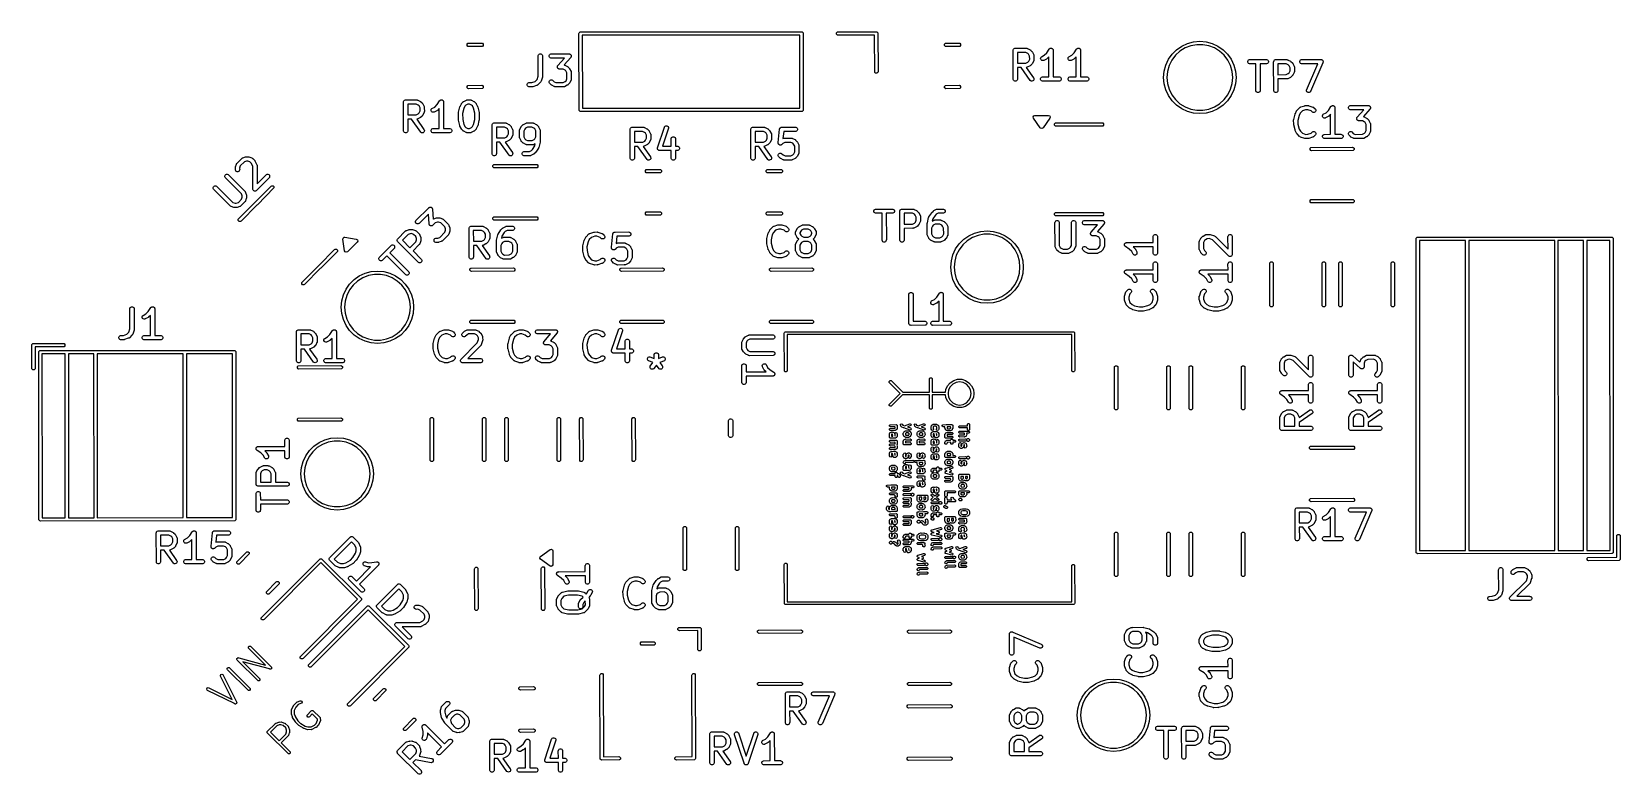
# Model space of a CAD drawing. Extents: x 161.8 to 217, y -91.7 to -65.8.
import ezdxf

# ---------------------------------------------------------------- set-up
doc = ezdxf.new("R2010")
doc.units = 0
doc.layers.add('BLACK', color=7, linetype='CONTINUOUS')

msp = doc.modelspace()

# ---------------------------------------------------------------- linework, layer by layer
at = {"layer": 'BLACK', "linetype": 'CONTINUOUS'}
for p, q in [((176.917503, -66.242039), (176.949975, -66.209567)), ((176.917503, -66.287961), (176.917503, -66.242039)), ((176.949975, -66.320433), (176.917503, -66.287961)), ((176.949975, -66.209567), (177.427064, -66.205)), ((177.427064, -66.205), (177.450025, -66.209567)), ((177.450025, -66.209567), (177.482497, -66.242039)), ((177.482497, -66.287961), (177.450025, -66.320433)), ((177.482497, -66.242039), (177.482497, -66.287961)), ((180.810001, -65.870003), (180.814568, -65.847042)), ((180.814567, -68.552891), (180.810001, -65.870003)), ((180.814568, -65.847042), (180.84704, -65.81457)), ((180.84704, -65.81457), (188.550002, -65.810001)), ((188.490096, -65.925483), (180.925575, -65.92997)), ((180.925575, -65.92997), (180.929905, -68.474516)), ((188.494427, -68.47003), (188.490096, -65.925483)), ((188.550002, -65.810001), (188.572963, -65.814568)), ((188.572963, -65.814568), (188.605435, -65.84704)), ((188.605435, -65.84704), (188.610002, -68.529998)), ((189.764566, -65.847037), (189.797038, -65.814565)), ((189.764566, -65.892959), (189.764566, -65.847037)), ((189.797038, -65.925431), (189.764566, -65.892959)), ((189.797038, -65.814565), (191.15, -65.81)), ((189.819999, -65.929998), (189.797038, -65.925431)), ((191.090188, -65.925712), (189.819999, -65.929998)), ((191.094569, -67.22296), (191.090188, -65.925712)), ((191.15, -65.81), (191.172961, -65.814567)), ((191.172961, -65.814567), (191.205433, -65.847039)), ((191.205433, -65.847039), (191.210002, -67.199999)), ((193.517503, -66.242039), (193.549975, -66.209567)), ((193.517503, -66.287961), (193.517503, -66.242039)), ((193.549975, -66.320433), (193.517503, -66.287961)), ((193.549975, -66.209567), (194.027064, -66.205)), ((194.027064, -66.205), (194.050025, -66.209567)), ((194.050025, -66.209567), (194.082497, -66.242039)), ((194.082497, -66.287961), (194.050025, -66.320433)), ((194.082497, -66.242039), (194.082497, -66.287961)), ((201.77, -66.308808), (201.969055, -66.215987)), ((201.969055, -66.215987), (202.181203, -66.159142)), ((202.294363, -66.26), (202.086688, -66.298821)), ((202.181203, -66.159142), (202.4, -66.14)), ((202.505637, -66.26), (202.294363, -66.26)), ((202.4, -66.14), (202.618797, -66.159142)), ((202.713312, -66.298821), (202.505637, -66.26)), ((202.618797, -66.159142), (202.830945, -66.215987)), ((202.830945, -66.215987), (203.03, -66.308808)), ((176.972936, -66.325), (176.949975, -66.320433)), ((177.450025, -66.320433), (176.972936, -66.325)), ((179.391666, -66.654819), (179.393107, -66.640187)), ((179.393046, -67.353014), (179.391666, -66.654819)), ((179.393107, -66.640187), (179.404306, -66.613151)), ((179.404306, -66.613151), (179.424998, -66.592459)), ((179.424998, -66.592459), (179.452034, -66.58126)), ((179.452034, -66.58126), (179.481298, -66.58126)), ((179.481298, -66.58126), (179.508334, -66.592459)), ((179.508334, -66.592459), (179.529026, -66.613151)), ((179.529026, -66.613151), (179.540225, -66.640187)), ((179.540225, -66.640187), (179.541666, -67.369104)), ((179.77406, -66.640187), (179.785259, -66.613151)), ((179.77406, -66.669451), (179.77406, -66.640187)), ((179.785259, -66.696487), (179.77406, -66.669451)), ((179.785259, -66.613151), (179.805951, -66.592459)), ((179.805951, -66.717179), (179.785259, -66.696487)), ((179.805951, -66.592459), (179.832987, -66.58126)), ((179.832987, -66.728378), (179.805951, -66.717179)), ((179.832987, -66.58126), (180.466666, -66.579819)), ((179.847619, -66.729819), (179.832987, -66.728378)), ((180.30289, -66.728783), (179.847619, -66.729819)), ((180.079105, -66.98597), (180.30289, -66.728783)), ((180.520893, -66.704619), (180.29571, -66.963413)), ((180.466666, -66.579819), (180.474404, -66.580581)), ((180.474404, -66.580581), (180.476372, -66.58045)), ((180.476372, -66.58045), (180.477727, -66.580908)), ((180.477727, -66.580908), (180.481298, -66.58126)), ((180.481298, -66.58126), (180.492555, -66.585923)), ((180.492555, -66.585923), (180.504093, -66.589825)), ((180.504093, -66.589825), (180.505997, -66.59149)), ((180.505997, -66.59149), (180.508334, -66.592459)), ((180.508334, -66.592459), (180.516944, -66.601069)), ((180.516944, -66.601069), (180.526117, -66.609095)), ((180.529026, -66.696487), (180.520893, -66.704619)), ((180.526117, -66.609095), (180.527239, -66.611364)), ((180.527239, -66.611364), (180.529026, -66.613151)), ((180.529026, -66.613151), (180.533686, -66.624401)), ((180.529985, -66.69417), (180.529026, -66.696487)), ((180.53166, -66.692246), (180.529985, -66.69417)), ((180.535561, -66.680708), (180.53166, -66.692246)), ((180.533686, -66.624401), (180.539089, -66.635327)), ((180.540225, -66.669451), (180.535561, -66.680708)), ((180.539089, -66.635327), (180.539257, -66.63785)), ((180.539257, -66.63785), (180.540225, -66.640187)), ((180.540225, -66.640187), (180.540225, -66.652371)), ((180.540225, -66.652371), (180.541035, -66.664525)), ((180.541035, -66.664525), (180.540225, -66.66692)), ((180.540225, -66.66692), (180.540225, -66.669451)), ((193.572936, -66.325), (193.549975, -66.320433)), ((194.050025, -66.320433), (193.572936, -66.325)), ((195.910714, -66.454819), (195.912155, -66.440187)), ((195.912155, -67.469451), (195.910714, -66.454819)), ((195.912155, -66.440187), (195.923354, -66.413151)), ((195.923354, -66.413151), (195.944046, -66.392459)), ((195.944046, -66.392459), (195.971082, -66.38126)), ((195.971082, -66.38126), (196.366666, -66.379819)), ((196.346733, -66.528503), (196.059399, -66.52955)), ((196.059399, -66.52955), (196.059932, -66.904745)), ((196.4155, -66.561871), (196.346733, -66.528503)), ((196.366666, -66.379819), (196.381298, -66.38126)), ((196.381298, -66.38126), (196.383787, -66.382291)), ((196.383787, -66.382291), (196.386475, -66.382482)), ((196.386475, -66.382482), (196.399468, -66.388786)), ((196.399468, -66.388786), (196.408334, -66.392459)), ((196.408334, -66.392459), (196.409556, -66.393681)), ((196.409556, -66.393681), (196.495445, -66.435356)), ((196.446827, -66.592115), (196.4155, -66.561871)), ((196.419845, -66.868313), (196.45009, -66.836985)), ((196.482285, -66.660972), (196.446827, -66.592115)), ((196.45009, -66.836985), (196.48327, -66.768604)), ((196.48327, -66.768604), (196.482285, -66.660972)), ((196.495445, -66.435356), (196.501744, -66.43932)), ((196.501744, -66.43932), (196.503572, -66.440078)), ((196.503572, -66.440078), (196.504742, -66.441208)), ((196.504742, -66.441208), (196.507888, -66.443188)), ((196.507888, -66.443188), (196.51352, -66.449682)), ((196.51352, -66.449682), (196.562556, -66.497024)), ((196.562556, -66.497024), (196.567274, -66.502773)), ((196.567274, -66.502773), (196.568773, -66.504073)), ((196.568773, -66.504073), (196.5695, -66.505486)), ((196.5695, -66.505486), (196.571883, -66.508389)), ((196.571883, -66.508389), (196.575532, -66.517199)), ((196.575532, -66.517199), (196.624224, -66.611754)), ((196.61828, -66.831041), (196.576605, -66.916931)), ((196.619502, -66.82982), (196.61828, -66.831041)), ((196.623171, -66.82096), (196.619502, -66.82982)), ((196.629479, -66.807962), (196.623171, -66.82096)), ((196.624224, -66.611754), (196.629479, -66.625485)), ((196.629479, -66.625485), (196.62967, -66.628174)), ((196.62967, -66.805272), (196.629479, -66.807962)), ((196.62967, -66.628174), (196.630701, -66.630663)), ((196.630701, -66.802784), (196.62967, -66.805272)), ((196.630701, -66.630663), (196.630827, -66.64446)), ((196.632142, -66.788152), (196.630701, -66.802784)), ((196.630827, -66.64446), (196.631553, -66.654675)), ((196.631553, -66.654675), (196.630937, -66.656521)), ((196.630937, -66.656521), (196.632142, -66.788152)), ((196.863684, -66.731152), (196.872938, -66.703391)), ((196.865758, -66.760342), (196.863684, -66.731152)), ((196.878845, -66.786517), (196.865758, -66.760342)), ((196.872938, -66.703391), (196.892111, -66.681283)), ((196.900953, -66.80569), (196.878845, -66.786517)), ((196.892111, -66.681283), (196.991929, -66.62988)), ((196.928714, -66.814944), (196.900953, -66.80569)), ((196.957904, -66.81287), (196.928714, -66.814944)), ((196.971636, -66.807615), (196.957904, -66.81287)), ((197.066192, -66.758922), (196.971636, -66.807615)), ((196.991929, -66.62988), (197.074663, -66.545534)), ((197.075001, -66.755274), (197.066192, -66.758922)), ((197.074663, -66.545534), (197.161405, -66.413216)), ((197.077903, -66.752891), (197.075001, -66.755274)), ((197.079317, -66.752164), (197.077903, -66.752891)), ((197.080616, -66.750665), (197.079317, -66.752164)), ((197.086366, -66.745947), (197.080616, -66.750665)), ((197.149131, -66.681958), (197.086366, -66.745947)), ((197.150123, -67.380702), (197.149131, -66.681958)), ((197.161405, -66.413216), (197.161439, -66.413173)), ((197.161439, -66.413173), (197.161449, -66.413151)), ((197.161449, -66.413151), (197.1615, -66.413099)), ((197.1615, -66.413099), (197.170721, -66.401841)), ((197.170721, -66.401841), (197.17689, -66.397709)), ((197.17689, -66.397709), (197.182141, -66.392459)), ((197.182141, -66.392459), (197.18893, -66.389646)), ((197.18893, -66.389646), (197.195036, -66.385558)), ((197.195036, -66.385558), (197.202316, -66.384101)), ((197.202316, -66.384101), (197.209177, -66.38126)), ((197.209177, -66.38126), (197.216525, -66.38126)), ((197.216525, -66.38126), (197.22373, -66.379819)), ((197.22373, -66.379819), (197.231014, -66.38126)), ((197.231014, -66.38126), (197.238441, -66.38126)), ((197.238441, -66.38126), (197.245229, -66.384072)), ((197.245229, -66.384072), (197.252438, -66.385498)), ((197.252438, -66.385498), (197.258617, -66.389617)), ((197.258617, -66.389617), (197.265477, -66.392459)), ((197.265477, -66.392459), (197.27067, -66.397652)), ((197.27067, -66.397652), (197.276787, -66.40173)), ((197.276787, -66.40173), (197.28092, -66.407902)), ((197.28092, -66.407902), (197.286169, -66.413151)), ((197.286169, -66.413151), (197.28898, -66.419938)), ((197.28898, -66.419938), (197.29307, -66.426045)), ((197.29307, -66.426045), (197.294526, -66.433326)), ((197.294526, -66.433326), (197.297368, -66.440187)), ((197.297368, -66.440187), (197.297378, -66.447587)), ((197.297378, -66.447587), (197.298809, -66.45474)), ((197.298809, -66.45474), (197.297398, -66.461868)), ((197.297398, -66.461868), (197.298703, -67.380337)), ((197.816065, -66.731152), (197.825319, -66.703391)), ((197.818139, -66.760342), (197.816065, -66.731152)), ((197.831226, -66.786517), (197.818139, -66.760342)), ((197.825319, -66.703391), (197.844492, -66.681283)), ((197.853334, -66.80569), (197.831226, -66.786517)), ((197.844492, -66.681283), (197.94431, -66.62988)), ((197.881095, -66.814944), (197.853334, -66.80569)), ((197.910285, -66.81287), (197.881095, -66.814944)), ((197.924017, -66.807615), (197.910285, -66.81287)), ((198.018573, -66.758922), (197.924017, -66.807615)), ((197.94431, -66.62988), (198.027044, -66.545534)), ((198.027382, -66.755274), (198.018573, -66.758922)), ((198.027044, -66.545534), (198.113786, -66.413216)), ((198.030284, -66.752891), (198.027382, -66.755274)), ((198.031698, -66.752164), (198.030284, -66.752891)), ((198.032997, -66.750665), (198.031698, -66.752164)), ((198.038747, -66.745947), (198.032997, -66.750665)), ((198.101512, -66.681958), (198.038747, -66.745947)), ((198.102504, -67.380702), (198.101512, -66.681958)), ((198.113786, -66.413216), (198.11382, -66.413173)), ((198.11382, -66.413173), (198.11383, -66.413151)), ((198.11383, -66.413151), (198.113881, -66.413099)), ((198.113881, -66.413099), (198.123102, -66.401841)), ((198.123102, -66.401841), (198.129271, -66.397709)), ((198.129271, -66.397709), (198.134522, -66.392459)), ((198.134522, -66.392459), (198.141311, -66.389646)), ((198.141311, -66.389646), (198.147417, -66.385558)), ((198.147417, -66.385558), (198.154697, -66.384101)), ((198.154697, -66.384101), (198.161558, -66.38126)), ((198.161558, -66.38126), (198.168906, -66.38126)), ((198.168906, -66.38126), (198.176111, -66.379819)), ((198.176111, -66.379819), (198.183395, -66.38126)), ((198.183395, -66.38126), (198.190822, -66.38126)), ((198.190822, -66.38126), (198.19761, -66.384072)), ((198.19761, -66.384072), (198.204819, -66.385498)), ((198.204819, -66.385498), (198.210998, -66.389617)), ((198.210998, -66.389617), (198.217858, -66.392459)), ((198.217858, -66.392459), (198.223051, -66.397652)), ((198.223051, -66.397652), (198.229168, -66.40173)), ((198.229168, -66.40173), (198.233301, -66.407902)), ((198.233301, -66.407902), (198.23855, -66.413151)), ((198.23855, -66.413151), (198.241361, -66.419938)), ((198.241361, -66.419938), (198.245451, -66.426045)), ((198.245451, -66.426045), (198.246907, -66.433326)), ((198.246907, -66.433326), (198.249749, -66.440187)), ((198.249749, -66.440187), (198.249759, -66.447587)), ((198.249759, -66.447587), (198.25119, -66.45474)), ((198.25119, -66.45474), (198.249779, -66.461868)), ((198.249779, -66.461868), (198.251084, -67.380337)), ((201.215987, -66.969055), (201.308808, -66.77)), ((201.308808, -66.77), (201.434784, -66.590088)), ((201.4266, -66.797296), (201.332427, -66.98642)), ((201.553921, -66.628697), (201.4266, -66.797296)), ((201.434784, -66.590088), (201.590088, -66.434784)), ((201.710053, -66.486363), (201.553921, -66.628697)), ((201.590088, -66.434784), (201.77, -66.308808)), ((201.889681, -66.375142), (201.710053, -66.486363)), ((202.086688, -66.298821), (201.889681, -66.375142)), ((202.910319, -66.375142), (202.713312, -66.298821)), ((203.089947, -66.486363), (202.910319, -66.375142)), ((203.03, -66.308808), (203.209912, -66.434784)), ((203.246079, -66.628697), (203.089947, -66.486363)), ((203.209912, -66.434784), (203.365216, -66.590088)), ((203.3734, -66.797296), (203.246079, -66.628697)), ((203.365216, -66.590088), (203.491192, -66.77)), ((203.467573, -66.98642), (203.3734, -66.797296)), ((203.491192, -66.77), (203.584013, -66.969055)), ((204.064536, -66.840187), (204.075735, -66.813151)), ((204.064536, -66.869451), (204.064536, -66.840187)), ((204.075735, -66.813151), (204.096427, -66.792459)), ((204.096427, -66.792459), (204.123463, -66.78126)), ((204.123463, -66.78126), (204.709523, -66.779819)), ((204.709523, -66.779819), (204.724155, -66.78126)), ((204.724155, -66.78126), (204.751191, -66.792459)), ((204.751191, -66.792459), (204.771883, -66.813151)), ((204.771883, -66.813151), (204.783082, -66.840187)), ((204.783082, -66.840187), (204.783082, -66.869451)), ((204.967857, -66.854819), (204.969298, -66.840187)), ((204.969298, -66.840187), (204.980497, -66.813151)), ((204.980497, -66.813151), (205.001189, -66.792459)), ((205.001189, -66.792459), (205.028225, -66.78126)), ((205.028225, -66.78126), (205.423809, -66.779819)), ((205.423809, -66.779819), (205.438441, -66.78126)), ((205.438441, -66.78126), (205.44093, -66.782291)), ((205.44093, -66.782291), (205.443618, -66.782482)), ((205.443618, -66.782482), (205.456611, -66.788786)), ((205.456611, -66.788786), (205.465477, -66.792459)), ((205.465477, -66.792459), (205.466699, -66.793681)), ((205.466699, -66.793681), (205.552588, -66.835356)), ((205.552588, -66.835356), (205.558887, -66.83932)), ((205.558887, -66.83932), (205.560715, -66.840078)), ((205.560715, -66.840078), (205.561885, -66.841208)), ((205.87406, -66.840187), (205.885259, -66.813151)), ((205.87406, -66.869451), (205.87406, -66.840187)), ((205.885259, -66.813151), (205.905951, -66.792459)), ((205.905951, -66.792459), (205.932987, -66.78126)), ((205.932987, -66.78126), (206.614285, -66.779819)), ((206.614285, -66.779819), (206.628917, -66.78126)), ((206.628917, -66.78126), (206.629347, -66.781438)), ((206.629347, -66.781438), (206.629812, -66.781444)), ((206.629812, -66.781444), (206.642818, -66.787018)), ((206.642818, -66.787018), (206.655953, -66.792459)), ((206.655953, -66.792459), (206.656282, -66.792788)), ((206.656282, -66.792788), (206.65671, -66.792972)), ((206.65671, -66.792972), (206.666605, -66.803111)), ((206.666605, -66.803111), (206.676645, -66.813151)), ((206.676645, -66.813151), (206.676823, -66.813581)), ((206.676823, -66.813581), (206.677149, -66.813915)), ((206.677149, -66.813915), (206.682422, -66.827097)), ((206.682422, -66.827097), (206.687844, -66.840187)), ((206.687844, -66.840187), (206.687844, -66.840652)), ((179.355195, -67.469957), (179.393046, -67.353014)), ((179.540225, -67.383736), (179.536347, -67.393096)), ((179.540595, -67.379972), (179.540225, -67.383736)), ((179.541077, -67.378485), (179.540595, -67.379972)), ((179.541666, -67.369104), (179.540936, -67.37651)), ((179.540936, -67.37651), (179.541077, -67.378485)), ((180.058964, -67.026065), (180.059774, -67.023669)), ((180.059774, -67.038218), (180.058964, -67.026065)), ((180.059774, -67.021139), (180.064437, -67.009881)), ((180.059774, -67.023669), (180.059774, -67.021139)), ((180.059774, -67.050403), (180.059774, -67.038218)), ((180.060741, -67.052739), (180.059774, -67.050403)), ((180.06091, -67.055263), (180.060741, -67.052739)), ((180.066312, -67.066188), (180.06091, -67.055263)), ((180.064437, -67.009881), (180.068339, -66.998344)), ((180.070973, -67.077439), (180.066312, -67.066188)), ((180.068339, -66.998344), (180.070013, -66.996419)), ((180.070013, -66.996419), (180.070973, -66.994103)), ((180.070973, -66.994103), (180.079105, -66.98597)), ((180.072759, -67.079225), (180.070973, -67.077439)), ((180.073882, -67.081495), (180.072759, -67.079225)), ((180.083054, -67.08952), (180.073882, -67.081495)), ((180.091665, -67.098131), (180.083054, -67.08952)), ((180.094001, -67.099099), (180.091665, -67.098131)), ((180.095906, -67.100765), (180.094001, -67.099099)), ((180.107443, -67.104666), (180.095906, -67.100765)), ((180.118701, -67.10933), (180.107443, -67.104666)), ((180.122271, -67.109681), (180.118701, -67.10933)), ((180.123627, -67.11014), (180.122271, -67.109681)), ((180.125594, -67.110008), (180.123627, -67.11014)), ((180.133333, -67.110771), (180.125594, -67.110008)), ((180.256642, -67.109642), (180.133333, -67.110771)), ((180.325024, -67.142823), (180.256642, -67.109642)), ((180.29571, -66.963413), (180.295999, -66.963434)), ((180.295999, -66.963434), (180.308992, -66.969738)), ((180.308992, -66.969738), (180.317858, -66.973411)), ((180.317858, -66.973411), (180.31908, -66.974633)), ((180.31908, -66.974633), (180.404969, -67.016308)), ((180.356351, -67.173067), (180.325024, -67.142823)), ((180.391754, -67.241818), (180.356351, -67.173067)), ((180.39291, -67.444554), (180.391754, -67.241818)), ((180.404969, -67.016308), (180.411268, -67.020272)), ((180.411268, -67.020272), (180.413096, -67.02103)), ((180.413096, -67.02103), (180.414266, -67.02216)), ((180.414266, -67.02216), (180.417412, -67.02414)), ((180.417412, -67.02414), (180.423044, -67.030634)), ((180.423044, -67.030634), (180.47208, -67.077976)), ((180.47208, -67.077976), (180.476798, -67.083725)), ((180.476798, -67.083725), (180.478297, -67.085025)), ((180.478297, -67.085025), (180.479024, -67.086438)), ((180.479024, -67.086438), (180.481407, -67.089341)), ((180.481407, -67.089341), (180.485056, -67.098151)), ((180.485056, -67.098151), (180.533748, -67.192706)), ((180.533748, -67.192706), (180.539003, -67.206437)), ((180.539003, -67.206437), (180.539194, -67.209126)), ((180.539194, -67.209126), (180.540225, -67.211615)), ((180.540225, -67.211615), (180.540299, -67.224684)), ((180.540299, -67.224684), (180.541077, -67.235627)), ((180.541077, -67.235627), (180.540373, -67.237736)), ((180.540373, -67.237736), (180.541666, -67.464342)), ((191.127041, -67.255432), (191.094569, -67.22296)), ((191.172963, -67.255432), (191.127041, -67.255432)), ((191.205435, -67.22296), (191.172963, -67.255432)), ((191.210002, -67.199999), (191.205435, -67.22296)), ((196.059932, -66.904745), (196.21985, -66.904162)), ((196.184366, -67.052904), (196.060143, -67.053356)), ((196.060143, -67.053356), (196.060714, -67.454819)), ((196.505271, -67.508989), (196.184366, -67.052904)), ((196.21985, -66.904162), (196.222184, -66.903646)), ((196.222184, -66.903646), (196.225006, -66.904144)), ((196.225006, -66.904144), (196.351157, -66.903684)), ((196.351157, -66.903684), (196.419845, -66.868313)), ((196.368626, -67.052233), (196.365728, -67.052439)), ((196.365728, -67.052439), (196.618585, -67.41181)), ((196.381298, -67.052187), (196.368626, -67.052233)), ((196.383787, -67.051155), (196.381298, -67.052187)), ((196.386475, -67.050965), (196.383787, -67.051155)), ((196.400207, -67.04571), (196.386475, -67.050965)), ((196.494763, -66.997017), (196.400207, -67.04571)), ((196.503572, -66.993369), (196.494763, -66.997017)), ((196.506474, -66.990986), (196.503572, -66.993369)), ((196.507888, -66.990259), (196.506474, -66.990986)), ((196.509187, -66.98876), (196.507888, -66.990259)), ((196.514937, -66.984042), (196.509187, -66.98876)), ((196.562278, -66.935006), (196.514937, -66.984042)), ((196.568773, -66.929374), (196.562278, -66.935006)), ((196.570752, -66.926228), (196.568773, -66.929374)), ((196.571883, -66.925058), (196.570752, -66.926228)), ((196.57264, -66.92323), (196.571883, -66.925058)), ((196.576605, -66.916931), (196.57264, -66.92323)), ((196.875735, -67.413151), (196.896427, -67.392459)), ((196.896427, -67.392459), (196.923463, -67.38126)), ((196.923463, -67.38126), (197.150123, -67.380702)), ((197.298703, -67.380337), (197.509523, -67.379819)), ((197.509523, -67.379819), (197.524155, -67.38126)), ((197.524155, -67.38126), (197.551191, -67.392459)), ((197.551191, -67.392459), (197.571883, -67.413151)), ((197.828116, -67.413151), (197.848808, -67.392459)), ((197.848808, -67.392459), (197.875844, -67.38126)), ((197.875844, -67.38126), (198.102504, -67.380702)), ((198.251084, -67.380337), (198.461904, -67.379819)), ((198.461904, -67.379819), (198.476536, -67.38126)), ((198.476536, -67.38126), (198.503572, -67.392459)), ((198.503572, -67.392459), (198.524264, -67.413151)), ((201.14, -67.4), (201.159142, -67.181203)), ((201.159142, -67.181203), (201.215987, -66.969055)), ((201.27461, -67.189628), (201.255116, -67.4)), ((201.332427, -66.98642), (201.27461, -67.189628)), ((203.52539, -67.189628), (203.467573, -66.98642)), ((203.544884, -67.4), (203.52539, -67.189628)), ((203.584013, -66.969055), (203.640858, -67.181203)), ((203.640858, -67.181203), (203.66, -67.4)), ((204.075735, -66.896487), (204.064536, -66.869451)), ((204.096427, -66.917179), (204.075735, -66.896487)), ((204.123463, -66.928378), (204.096427, -66.917179)), ((204.138095, -66.929819), (204.123463, -66.928378)), ((204.348914, -66.9293), (204.138095, -66.929819)), ((204.35025, -67.869451), (204.348914, -66.9293)), ((204.724155, -66.928378), (204.497494, -66.928935)), ((204.497494, -66.928935), (204.498809, -67.854819)), ((204.751191, -66.917179), (204.724155, -66.928378)), ((204.771883, -66.896487), (204.751191, -66.917179)), ((204.783082, -66.869451), (204.771883, -66.896487)), ((204.969298, -67.869451), (204.967857, -66.854819)), ((205.403876, -66.928503), (205.116542, -66.92955)), ((205.116542, -66.92955), (205.117075, -67.304745)), ((205.117075, -67.304745), (205.4083, -67.303684)), ((205.472643, -66.961871), (205.403876, -66.928503)), ((205.4083, -67.303684), (205.476988, -67.268313)), ((205.50397, -66.992115), (205.472643, -66.961871)), ((205.476988, -67.268313), (205.507233, -67.236985)), ((205.539428, -67.060972), (205.50397, -66.992115)), ((205.507233, -67.236985), (205.540413, -67.168604)), ((205.540413, -67.168604), (205.539428, -67.060972)), ((205.563617, -67.390986), (205.560715, -67.393369)), ((205.561885, -66.841208), (205.565031, -66.843188)), ((205.565031, -67.390259), (205.563617, -67.390986)), ((205.565031, -66.843188), (205.570663, -66.849682)), ((205.56633, -67.38876), (205.565031, -67.390259)), ((205.57208, -67.384042), (205.56633, -67.38876)), ((205.570663, -66.849682), (205.619699, -66.897024)), ((205.619421, -67.335006), (205.57208, -67.384042)), ((205.625916, -67.329374), (205.619421, -67.335006)), ((205.619699, -66.897024), (205.624417, -66.902773)), ((205.624417, -66.902773), (205.625916, -66.904073)), ((205.625916, -66.904073), (205.626643, -66.905486)), ((205.627895, -67.326228), (205.625916, -67.329374)), ((205.626643, -66.905486), (205.629026, -66.908389)), ((205.629026, -67.325058), (205.627895, -67.326228)), ((205.629026, -66.908389), (205.632675, -66.917199)), ((205.629783, -67.32323), (205.629026, -67.325058)), ((205.633748, -67.316931), (205.629783, -67.32323)), ((205.632675, -66.917199), (205.681367, -67.011754)), ((205.675423, -67.231041), (205.633748, -67.316931)), ((205.676645, -67.22982), (205.675423, -67.231041)), ((205.680314, -67.22096), (205.676645, -67.22982)), ((205.686622, -67.207962), (205.680314, -67.22096)), ((205.681367, -67.011754), (205.686622, -67.025485)), ((205.686622, -67.025485), (205.686813, -67.028174)), ((205.686813, -67.205272), (205.686622, -67.207962)), ((205.686813, -67.028174), (205.687844, -67.030663)), ((205.687844, -67.202784), (205.686813, -67.205272)), ((205.687844, -67.030663), (205.68797, -67.04446)), ((205.689285, -67.188152), (205.687844, -67.202784)), ((205.68797, -67.04446), (205.688696, -67.054675)), ((205.688696, -67.054675), (205.68808, -67.056521)), ((205.68808, -67.056521), (205.689285, -67.188152)), ((205.885259, -66.896487), (205.87406, -66.869451)), ((205.905951, -66.917179), (205.885259, -66.896487)), ((205.932987, -66.928378), (205.905951, -66.917179)), ((205.947619, -66.929819), (205.932987, -66.928378)), ((206.501206, -66.928648), (205.947619, -66.929819)), ((206.112339, -67.839292), (206.501206, -66.928648)), ((206.676387, -66.896744), (206.25465, -67.884363)), ((206.676645, -66.896487), (206.676387, -66.896744)), ((206.681416, -66.884968), (206.676645, -66.896487)), ((206.68766, -66.870347), (206.681416, -66.884968)), ((206.687665, -66.869881), (206.68766, -66.870347)), ((206.687844, -66.869451), (206.687665, -66.869881)), ((206.687844, -66.840652), (206.688017, -66.841085)), ((206.688017, -66.841085), (206.687844, -66.855265)), ((206.687844, -66.855265), (206.687844, -66.869451)), ((176.917503, -67.712039), (176.949975, -67.679567)), ((176.917503, -67.757961), (176.917503, -67.712039)), ((176.949975, -67.790433), (176.917503, -67.757961)), ((176.949975, -67.679567), (177.427064, -67.675)), ((176.972936, -67.795), (176.949975, -67.790433)), ((177.450025, -67.790433), (176.972936, -67.795)), ((177.427064, -67.675), (177.450025, -67.679567)), ((177.450025, -67.679567), (177.482497, -67.712039)), ((177.482497, -67.757961), (177.450025, -67.790433)), ((177.482497, -67.712039), (177.482497, -67.757961)), ((179.012155, -67.640187), (179.023354, -67.613151)), ((179.012155, -67.669451), (179.012155, -67.640187)), ((179.023354, -67.696487), (179.012155, -67.669451)), ((179.023354, -67.613151), (179.044046, -67.592459)), ((179.044046, -67.717179), (179.023354, -67.696487)), ((179.044046, -67.592459), (179.071082, -67.58126)), ((179.071082, -67.728378), (179.044046, -67.717179)), ((179.071082, -67.58126), (179.172165, -67.579934)), ((179.085714, -67.729819), (179.071082, -67.728378)), ((179.181031, -67.728568), (179.085714, -67.729819)), ((179.172165, -67.579934), (179.285437, -67.541076)), ((179.190332, -67.72923), (179.181031, -67.728568)), ((179.193986, -67.728398), (179.190332, -67.72923)), ((179.195584, -67.728378), (179.193986, -67.728398)), ((179.197415, -67.727619), (179.195584, -67.728378)), ((179.204669, -67.72597), (179.197415, -67.727619)), ((179.336459, -67.680759), (179.204669, -67.72597)), ((179.285437, -67.541076), (179.355195, -67.469957)), ((179.338441, -67.680759), (179.336459, -67.680759)), ((179.347993, -67.676802), (179.338441, -67.680759)), ((179.360951, -67.672357), (179.347993, -67.676802)), ((179.362986, -67.670591), (179.360951, -67.672357)), ((179.365477, -67.66956), (179.362986, -67.670591)), ((179.376842, -67.660233), (179.365477, -67.66956)), ((179.463325, -67.572063), (179.376842, -67.660233)), ((179.46503, -67.571211), (179.463325, -67.572063)), ((179.471665, -67.56356), (179.46503, -67.571211)), ((179.481408, -67.553628), (179.471665, -67.56356)), ((179.482438, -67.551139), (179.481408, -67.553628)), ((179.484204, -67.549104), (179.482438, -67.551139)), ((179.490198, -67.535678), (179.484204, -67.549104)), ((179.536347, -67.393096), (179.490198, -67.535678)), ((179.77406, -67.544948), (179.785259, -67.517912)), ((179.77406, -67.574211), (179.77406, -67.544948)), ((179.785258, -67.601247), (179.77406, -67.574211)), ((179.794585, -67.612612), (179.785258, -67.601247)), ((179.785259, -67.517912), (179.805952, -67.497219)), ((179.84362, -67.659953), (179.794585, -67.612612)), ((179.805952, -67.497219), (179.832988, -67.486021)), ((179.832988, -67.486021), (179.862251, -67.486021)), ((179.849254, -67.66645), (179.84362, -67.659953)), ((179.852399, -67.668429), (179.849254, -67.66645)), ((179.85357, -67.66956), (179.852399, -67.668429)), ((179.855397, -67.670317), (179.85357, -67.66956)), ((179.861697, -67.674282), (179.855397, -67.670317)), ((179.947586, -67.715957), (179.861697, -67.674282)), ((179.862251, -67.486021), (179.889287, -67.49722)), ((179.889287, -67.49722), (179.941642, -67.547767)), ((179.941642, -67.547767), (180.010327, -67.581094)), ((179.948808, -67.717179), (179.947586, -67.715957)), ((179.957667, -67.720848), (179.948808, -67.717179)), ((179.970666, -67.727156), (179.957667, -67.720848)), ((179.973355, -67.727347), (179.970666, -67.727156)), ((179.975844, -67.728378), (179.973355, -67.727347)), ((179.990476, -67.729819), (179.975844, -67.728378)), ((180.26463, -67.728503), (179.990476, -67.729819)), ((180.010327, -67.581094), (180.260646, -67.579893)), ((180.260646, -67.579893), (180.329368, -67.544504)), ((180.266809, -67.72923), (180.26463, -67.728503)), ((180.277929, -67.728439), (180.266809, -67.72923)), ((180.290822, -67.728378), (180.277929, -67.728439)), ((180.293311, -67.727346), (180.290822, -67.728378)), ((180.295999, -67.727156), (180.293311, -67.727346)), ((180.309731, -67.721901), (180.295999, -67.727156)), ((180.404285, -67.673209), (180.309731, -67.721901)), ((180.329368, -67.544504), (180.359614, -67.513175)), ((180.359614, -67.513175), (180.39291, -67.444554)), ((180.413096, -67.66956), (180.404285, -67.673209)), ((180.415998, -67.667177), (180.413096, -67.66956)), ((180.417412, -67.66645), (180.415998, -67.667177)), ((180.418712, -67.66495), (180.417412, -67.66645)), ((180.424462, -67.660232), (180.418712, -67.66495)), ((180.471803, -67.611195), (180.424462, -67.660232)), ((180.478297, -67.605564), (180.471803, -67.611195)), ((180.480276, -67.602418), (180.478297, -67.605564)), ((180.481408, -67.601247), (180.480276, -67.602418)), ((180.482165, -67.599417), (180.481408, -67.601247)), ((180.486129, -67.593121), (180.482165, -67.599417)), ((180.527804, -67.507231), (180.486129, -67.593121)), ((180.529026, -67.50601), (180.527804, -67.507231)), ((180.532695, -67.49715), (180.529026, -67.50601)), ((180.539003, -67.484152), (180.532695, -67.49715)), ((180.539194, -67.481462), (180.539003, -67.484152)), ((180.540225, -67.478974), (180.539194, -67.481462)), ((180.541666, -67.464342), (180.540225, -67.478974)), ((193.517503, -67.712039), (193.549975, -67.679567)), ((193.517503, -67.757961), (193.517503, -67.712039)), ((193.549975, -67.790433), (193.517503, -67.757961)), ((193.549975, -67.679567), (194.027064, -67.675)), ((193.572936, -67.795), (193.549975, -67.790433)), ((194.050025, -67.790433), (193.572936, -67.795)), ((194.027064, -67.675), (194.050025, -67.679567)), ((194.050025, -67.679567), (194.082497, -67.712039)), ((194.082497, -67.757961), (194.050025, -67.790433)), ((194.082497, -67.712039), (194.082497, -67.757961)), ((195.923354, -67.496487), (195.912155, -67.469451)), ((195.944046, -67.517179), (195.923354, -67.496487)), ((195.971082, -67.528378), (195.944046, -67.517179)), ((196.000346, -67.528378), (195.971082, -67.528378)), ((196.027382, -67.517179), (196.000346, -67.528378)), ((196.048074, -67.496487), (196.027382, -67.517179)), ((196.059273, -67.469451), (196.048074, -67.496487)), ((196.060714, -67.454819), (196.059273, -67.469451)), ((196.52995, -67.524716), (196.505271, -67.508989)), ((196.558767, -67.529802), (196.52995, -67.524716)), ((196.587338, -67.523472), (196.558767, -67.529802)), ((196.611312, -67.50669), (196.587338, -67.523472)), ((196.627039, -67.482012), (196.611312, -67.50669)), ((196.618585, -67.41181), (196.625795, -67.424623)), ((196.625795, -67.424623), (196.632124, -67.453194)), ((196.632124, -67.453194), (196.627039, -67.482012)), ((196.864536, -67.440187), (196.875735, -67.413151)), ((196.864536, -67.469451), (196.864536, -67.440187)), ((196.875735, -67.496487), (196.864536, -67.469451)), ((196.896427, -67.517179), (196.875735, -67.496487)), ((196.923463, -67.528378), (196.896427, -67.517179)), ((196.938095, -67.529819), (196.923463, -67.528378)), ((197.524155, -67.528378), (196.938095, -67.529819)), ((197.551191, -67.517179), (197.524155, -67.528378)), ((197.571883, -67.496487), (197.551191, -67.517179)), ((197.571883, -67.413151), (197.583082, -67.440187)), ((197.583082, -67.469451), (197.571883, -67.496487)), ((197.583082, -67.440187), (197.583082, -67.469451)), ((197.816917, -67.440187), (197.828116, -67.413151)), ((197.816917, -67.469451), (197.816917, -67.440187)), ((197.828116, -67.496487), (197.816917, -67.469451)), ((197.848808, -67.517179), (197.828116, -67.496487)), ((197.875844, -67.528378), (197.848808, -67.517179)), ((197.890476, -67.529819), (197.875844, -67.528378)), ((198.476536, -67.528378), (197.890476, -67.529819)), ((198.503572, -67.517179), (198.476536, -67.528378)), ((198.524264, -67.496487), (198.503572, -67.517179)), ((198.524264, -67.413151), (198.535463, -67.440187)), ((198.535463, -67.469451), (198.524264, -67.496487)), ((198.535463, -67.440187), (198.535463, -67.469451)), ((201.159142, -67.618797), (201.14, -67.4)), ((201.215987, -67.830945), (201.159142, -67.618797)), ((201.308808, -68.03), (201.215987, -67.830945)), ((201.255116, -67.4), (201.27461, -67.610372)), ((201.27461, -67.610372), (201.332427, -67.81358)), ((201.332427, -67.81358), (201.4266, -68.002704)), ((203.3734, -68.002704), (203.467573, -67.81358)), ((203.467573, -67.81358), (203.52539, -67.610372)), ((203.584013, -67.830945), (203.491192, -68.03)), ((203.52539, -67.610372), (203.544884, -67.4)), ((203.640858, -67.618797), (203.584013, -67.830945)), ((203.66, -67.4), (203.640858, -67.618797)), ((204.361449, -67.896487), (204.35025, -67.869451)), ((204.382141, -67.917179), (204.361449, -67.896487)), ((204.409177, -67.928378), (204.382141, -67.917179)), ((204.438441, -67.928378), (204.409177, -67.928378)), ((204.465477, -67.917179), (204.438441, -67.928378)), ((204.486169, -67.896487), (204.465477, -67.917179)), ((204.497368, -67.869451), (204.486169, -67.896487)), ((204.498809, -67.854819), (204.497368, -67.869451)), ((204.980497, -67.896487), (204.969298, -67.869451)), ((205.001189, -67.917179), (204.980497, -67.896487)), ((205.028225, -67.928378), (205.001189, -67.917179)), ((205.057489, -67.928378), (205.028225, -67.928378)), ((205.084525, -67.917179), (205.057489, -67.928378)), ((205.105217, -67.896487), (205.084525, -67.917179)), ((205.116416, -67.869451), (205.105217, -67.896487)), ((205.117857, -67.854819), (205.116416, -67.869451)), ((205.412159, -67.452282), (205.117286, -67.453356)), ((205.117286, -67.453356), (205.117857, -67.854819)), ((205.414428, -67.453039), (205.412159, -67.452282)), ((205.425769, -67.452233), (205.414428, -67.453039)), ((205.438441, -67.452187), (205.425769, -67.452233)), ((205.44093, -67.451155), (205.438441, -67.452187)), ((205.443618, -67.450965), (205.44093, -67.451155)), ((205.45735, -67.44571), (205.443618, -67.450965)), ((205.551906, -67.397017), (205.45735, -67.44571)), ((205.560715, -67.393369), (205.551906, -67.397017)), ((206.111982, -67.868553), (206.112339, -67.839292)), ((206.12285, -67.895723), (206.111982, -67.868553)), ((206.143289, -67.916667), (206.12285, -67.895723)), ((206.170187, -67.928194), (206.143289, -67.916667)), ((206.199448, -67.928551), (206.170187, -67.928194)), ((206.226618, -67.917683), (206.199448, -67.928551)), ((206.247562, -67.897244), (206.226618, -67.917683)), ((206.25465, -67.884363), (206.247562, -67.897244)), ((174.710714, -68.254819), (174.712155, -68.240187)), ((174.712155, -69.269451), (174.710714, -68.254819)), ((174.712155, -68.240187), (174.723354, -68.213151)), ((174.723354, -68.213151), (174.744046, -68.192459)), ((174.744046, -68.192459), (174.771082, -68.18126)), ((174.771082, -68.18126), (175.166666, -68.179819)), ((175.146733, -68.328503), (174.859399, -68.32955)), ((174.859399, -68.32955), (174.859932, -68.704745)), ((175.2155, -68.361871), (175.146733, -68.328503)), ((175.166666, -68.179819), (175.181298, -68.18126)), ((175.181298, -68.18126), (175.183787, -68.182291)), ((175.183787, -68.182291), (175.186475, -68.182482)), ((175.186475, -68.182482), (175.199468, -68.188786)), ((175.199468, -68.188786), (175.208334, -68.192459)), ((175.208334, -68.192459), (175.209556, -68.193681)), ((175.209556, -68.193681), (175.295445, -68.235356)), ((175.246827, -68.392115), (175.2155, -68.361871)), ((175.282285, -68.460972), (175.246827, -68.392115)), ((175.28327, -68.568604), (175.282285, -68.460972)), ((175.295445, -68.235356), (175.301744, -68.23932)), ((175.301744, -68.23932), (175.303572, -68.240078)), ((175.303572, -68.240078), (175.304742, -68.241208)), ((175.304742, -68.241208), (175.307888, -68.243188)), ((175.307888, -68.243188), (175.31352, -68.249682)), ((175.31352, -68.249682), (175.362556, -68.297024)), ((175.362556, -68.297024), (175.367274, -68.302773)), ((175.367274, -68.302773), (175.368773, -68.304073)), ((175.368773, -68.304073), (175.3695, -68.305486)), ((175.3695, -68.305486), (175.371883, -68.308389)), ((175.371883, -68.308389), (175.375532, -68.317199)), ((175.375532, -68.317199), (175.424224, -68.411754)), ((175.424224, -68.411754), (175.429479, -68.425485)), ((175.429479, -68.425485), (175.42967, -68.428174)), ((175.42967, -68.428174), (175.430701, -68.430663)), ((175.430701, -68.430663), (175.430827, -68.44446)), ((175.430827, -68.44446), (175.431553, -68.454675)), ((175.431553, -68.454675), (175.430937, -68.456521)), ((175.430937, -68.456521), (175.432142, -68.588152)), ((175.672938, -68.503391), (175.692111, -68.481283)), ((175.692111, -68.481283), (175.791929, -68.42988)), ((175.791929, -68.42988), (175.874663, -68.345534)), ((175.874663, -68.345534), (175.961405, -68.213216)), ((175.949131, -68.481958), (175.886366, -68.545947)), ((175.950123, -69.180702), (175.949131, -68.481958)), ((175.961405, -68.213216), (175.961439, -68.213173)), ((175.961439, -68.213173), (175.961449, -68.213151)), ((175.961449, -68.213151), (175.9615, -68.213099)), ((175.9615, -68.213099), (175.970721, -68.201841)), ((175.970721, -68.201841), (175.97689, -68.197709)), ((175.97689, -68.197709), (175.982141, -68.192459)), ((175.982141, -68.192459), (175.98893, -68.189646)), ((175.98893, -68.189646), (175.995036, -68.185558)), ((175.995036, -68.185558), (176.002316, -68.184101)), ((176.002316, -68.184101), (176.009177, -68.18126)), ((176.009177, -68.18126), (176.016525, -68.18126)), ((176.016525, -68.18126), (176.02373, -68.179819)), ((176.02373, -68.179819), (176.031014, -68.18126)), ((176.031014, -68.18126), (176.038441, -68.18126)), ((176.038441, -68.18126), (176.045229, -68.184072)), ((176.045229, -68.184072), (176.052438, -68.185498)), ((176.052438, -68.185498), (176.058617, -68.189617)), ((176.058617, -68.189617), (176.065477, -68.192459)), ((176.065477, -68.192459), (176.07067, -68.197652)), ((176.07067, -68.197652), (176.076787, -68.20173)), ((176.076787, -68.20173), (176.08092, -68.207902)), ((176.08092, -68.207902), (176.086169, -68.213151)), ((176.086169, -68.213151), (176.08898, -68.219938)), ((176.08898, -68.219938), (176.09307, -68.226045)), ((176.09307, -68.226045), (176.094526, -68.233326)), ((176.094526, -68.233326), (176.097368, -68.240187)), ((176.097368, -68.240187), (176.097378, -68.247587)), ((176.097378, -68.247587), (176.098809, -68.25474)), ((176.098809, -68.25474), (176.097398, -68.261868)), ((176.097398, -68.261868), (176.098703, -69.180337)), ((176.620093, -68.61347), (176.665334, -68.427105)), ((176.665334, -68.427105), (176.665719, -68.426025)), ((176.665719, -68.426025), (176.665758, -68.425486)), ((176.665758, -68.425486), (176.666343, -68.424278)), ((176.666343, -68.424278), (176.670281, -68.413259)), ((176.670281, -68.413259), (176.674365, -68.407747)), ((176.674365, -68.407747), (176.718632, -68.316516)), ((176.718632, -68.316516), (176.722596, -68.310216)), ((176.722596, -68.310216), (176.723354, -68.308389)), ((176.723354, -68.308389), (176.724484, -68.307218)), ((176.724484, -68.307218), (176.726464, -68.304073)), ((176.726464, -68.304073), (176.732958, -68.29844)), ((176.732958, -68.29844), (176.7803, -68.249405)), ((176.806321, -68.476477), (176.764199, -68.649995)), ((176.7803, -68.249405), (176.786049, -68.244686)), ((176.786049, -68.244686), (176.787349, -68.243188)), ((176.787349, -68.243188), (176.788762, -68.24246)), ((176.788762, -68.24246), (176.791665, -68.240078)), ((176.791665, -68.240078), (176.800475, -68.236428)), ((176.800475, -68.236428), (176.89503, -68.187737)), ((176.845147, -68.39646), (176.806321, -68.476477)), ((176.875391, -68.365133), (176.845147, -68.39646)), ((176.944372, -68.329611), (176.875391, -68.365133)), ((176.89503, -68.187737), (176.908761, -68.182482)), ((176.908761, -68.182482), (176.91145, -68.18229)), ((176.91145, -68.18229), (176.913939, -68.18126)), ((176.913939, -68.18126), (176.92868, -68.181066)), ((176.92868, -68.181066), (176.937951, -68.180408)), ((176.937951, -68.180408), (176.939501, -68.180924)), ((176.939501, -68.180924), (177.023809, -68.179819)), ((177.004533, -68.328822), (176.944372, -68.329611)), ((177.072643, -68.361871), (177.004533, -68.328822)), ((177.023809, -68.179819), (177.038441, -68.18126)), ((177.038441, -68.18126), (177.04093, -68.182291)), ((177.04093, -68.182291), (177.043618, -68.182482)), ((177.043618, -68.182482), (177.056611, -68.188786)), ((177.056611, -68.188786), (177.065477, -68.192459)), ((177.065477, -68.192459), (177.066699, -68.193681)), ((177.066699, -68.193681), (177.152588, -68.235356)), ((177.10397, -68.392115), (177.072643, -68.361871)), ((177.142324, -68.466596), (177.10397, -68.392115)), ((177.186927, -68.639968), (177.142324, -68.466596)), ((177.152588, -68.235356), (177.158887, -68.23932)), ((177.158887, -68.23932), (177.160715, -68.240078)), ((177.160715, -68.240078), (177.161885, -68.241208)), ((177.161885, -68.241208), (177.165031, -68.243188)), ((177.165031, -68.243188), (177.170663, -68.249682)), ((177.170663, -68.249682), (177.219699, -68.297024)), ((177.219699, -68.297024), (177.224417, -68.302773)), ((177.224417, -68.302773), (177.225916, -68.304073)), ((177.225916, -68.304073), (177.226643, -68.305486)), ((177.226643, -68.305486), (177.229026, -68.308389)), ((177.229026, -68.308389), (177.232675, -68.317199)), ((177.232675, -68.317199), (177.281367, -68.411754)), ((177.281367, -68.411754), (177.281776, -68.412823)), ((177.281776, -68.412823), (177.282099, -68.413259)), ((177.282099, -68.413259), (177.282418, -68.414502)), ((177.282418, -68.414502), (177.286622, -68.425485)), ((177.286622, -68.425485), (177.287147, -68.432882)), ((177.287147, -68.432882), (177.334665, -68.617581)), ((180.929905, -68.474516), (188.494427, -68.47003)), ((201.434784, -68.209912), (201.308808, -68.03)), ((201.4266, -68.002704), (201.553921, -68.171303)), ((201.590088, -68.365216), (201.434784, -68.209912)), ((201.553921, -68.171303), (201.710053, -68.313637)), ((201.77, -68.491192), (201.590088, -68.365216)), ((201.710053, -68.313637), (201.889681, -68.424858)), ((201.969055, -68.584013), (201.77, -68.491192)), ((201.889681, -68.424858), (202.086688, -68.501179)), ((202.713312, -68.501179), (202.910319, -68.424858)), ((203.03, -68.491192), (202.830945, -68.584013)), ((202.910319, -68.424858), (203.089947, -68.313637)), ((203.209912, -68.365216), (203.03, -68.491192)), ((203.089947, -68.313637), (203.246079, -68.171303)), ((203.365216, -68.209912), (203.209912, -68.365216)), ((203.246079, -68.171303), (203.3734, -68.002704)), ((203.491192, -68.03), (203.365216, -68.209912)), ((205.781606, -68.545169), (205.875538, -68.449407)), ((205.875538, -68.449407), (205.886903, -68.440079)), ((205.886903, -68.440079), (205.889393, -68.439047)), ((205.889393, -68.439047), (205.891428, -68.437283)), ((205.891428, -68.437283), (205.90439, -68.432836)), ((205.90439, -68.432836), (205.91394, -68.428881)), ((205.91394, -68.428881), (205.91592, -68.428881)), ((205.91592, -68.428881), (206.04771, -68.38367)), ((206.04771, -68.38367), (206.054965, -68.38202)), ((206.054965, -68.38202), (206.056796, -68.381262)), ((206.056796, -68.381262), (206.058392, -68.381241)), ((206.058392, -68.381241), (206.062047, -68.38041)), ((206.062047, -68.38041), (206.071347, -68.381071)), ((206.071347, -68.381071), (206.166666, -68.379821)), ((206.166666, -68.379821), (206.174071, -68.38055)), ((206.174071, -68.38055), (206.176046, -68.38041)), ((206.176046, -68.38041), (206.177532, -68.380891)), ((206.177532, -68.380891), (206.181298, -68.381262)), ((206.181298, -68.381262), (206.190661, -68.38514)), ((206.190661, -68.38514), (206.33324, -68.431289)), ((206.33324, -68.431289), (206.346665, -68.437283)), ((206.346665, -68.437283), (206.3487, -68.439048)), ((206.3487, -68.439048), (206.351191, -68.44008)), ((206.351191, -68.44008), (206.362692, -68.451183)), ((206.362692, -68.451183), (206.368772, -68.456457)), ((206.368772, -68.456457), (206.369348, -68.45761)), ((206.369348, -68.45761), (206.410175, -68.497026)), ((206.410175, -68.497026), (206.419502, -68.508391)), ((206.874663, -68.545536), (206.961405, -68.413218)), ((206.961405, -68.413218), (206.961439, -68.413175)), ((206.961439, -68.413175), (206.961449, -68.413153)), ((206.961449, -68.413153), (206.9615, -68.413101)), ((206.9615, -68.413101), (206.970721, -68.401843)), ((206.970721, -68.401843), (206.97689, -68.397711)), ((206.97689, -68.397711), (206.982141, -68.392461)), ((206.982141, -68.392461), (206.98893, -68.389648)), ((206.98893, -68.389648), (206.995036, -68.38556)), ((206.995036, -68.38556), (207.002316, -68.384103)), ((207.002316, -68.384103), (207.009177, -68.381262)), ((207.009177, -68.381262), (207.016525, -68.381262)), ((207.016525, -68.381262), (207.02373, -68.379821)), ((207.02373, -68.379821), (207.031014, -68.381262)), ((207.031014, -68.381262), (207.038441, -68.381262)), ((207.038441, -68.381262), (207.045229, -68.384074)), ((207.045229, -68.384074), (207.052438, -68.3855)), ((207.052438, -68.3855), (207.058617, -68.389619)), ((207.058617, -68.389619), (207.065477, -68.392461)), ((207.065477, -68.392461), (207.07067, -68.397654)), ((207.07067, -68.397654), (207.076787, -68.401732)), ((207.076787, -68.401732), (207.08092, -68.407904)), ((207.08092, -68.407904), (207.086169, -68.413153)), ((207.086169, -68.413153), (207.08898, -68.41994)), ((207.08898, -68.41994), (207.09307, -68.426047)), ((207.09307, -68.426047), (207.094526, -68.433328)), ((207.094526, -68.433328), (207.097368, -68.440189)), ((207.097368, -68.440189), (207.097378, -68.447589)), ((207.097378, -68.447589), (207.098809, -68.454742)), ((207.098809, -68.454742), (207.097398, -68.46187)), ((207.097398, -68.46187), (207.098703, -69.380339)), ((207.569298, -68.440189), (207.580497, -68.413153)), ((207.569298, -68.469453), (207.569298, -68.440189)), ((207.580497, -68.496489), (207.569298, -68.469453)), ((207.580497, -68.413153), (207.601189, -68.392461)), ((207.601189, -68.517181), (207.580497, -68.496489)), ((207.601189, -68.392461), (207.628225, -68.381262)), ((207.628225, -68.381262), (208.261904, -68.379821)), ((208.261904, -68.379821), (208.269642, -68.380583)), ((208.269642, -68.380583), (208.27161, -68.380452)), ((208.27161, -68.380452), (208.272965, -68.38091)), ((208.272965, -68.38091), (208.276536, -68.381262)), ((208.276536, -68.381262), (208.287793, -68.385925)), ((208.287793, -68.385925), (208.299331, -68.389827)), ((208.299331, -68.389827), (208.301235, -68.391492)), ((208.301235, -68.391492), (208.303572, -68.392461)), ((208.303572, -68.392461), (208.312182, -68.401071)), ((208.312182, -68.401071), (208.321355, -68.409097)), ((208.324264, -68.496489), (208.316131, -68.504621)), ((208.321355, -68.409097), (208.322477, -68.411366)), ((208.322477, -68.411366), (208.324264, -68.413153)), ((208.324264, -68.413153), (208.328924, -68.424403)), ((208.325223, -68.494172), (208.324264, -68.496489)), ((208.326898, -68.492248), (208.325223, -68.494172)), ((208.330799, -68.48071), (208.326898, -68.492248)), ((208.328924, -68.424403), (208.334327, -68.435329)), ((208.335463, -68.469453), (208.330799, -68.48071)), ((208.334327, -68.435329), (208.334495, -68.437852)), ((208.334495, -68.437852), (208.335463, -68.440189)), ((208.335463, -68.440189), (208.335463, -68.452373)), ((208.335463, -68.452373), (208.336273, -68.464527)), ((208.336273, -68.464527), (208.335463, -68.466922)), ((208.335463, -68.466922), (208.335463, -68.469453)), ((174.859932, -68.704745), (175.01985, -68.704162)), ((174.984366, -68.852904), (174.860143, -68.853356)), ((174.860143, -68.853356), (174.860714, -69.254819)), ((175.305271, -69.308989), (174.984366, -68.852904)), ((175.01985, -68.704162), (175.022184, -68.703646)), ((175.022184, -68.703646), (175.025006, -68.704144)), ((175.025006, -68.704144), (175.151157, -68.703684)), ((175.151157, -68.703684), (175.219845, -68.668313)), ((175.168626, -68.852233), (175.165728, -68.852439)), ((175.165728, -68.852439), (175.418585, -69.21181)), ((175.181298, -68.852187), (175.168626, -68.852233)), ((175.183787, -68.851155), (175.181298, -68.852187)), ((175.186475, -68.850965), (175.183787, -68.851155)), ((175.200207, -68.84571), (175.186475, -68.850965)), ((175.294763, -68.797017), (175.200207, -68.84571)), ((175.219845, -68.668313), (175.25009, -68.636985)), ((175.25009, -68.636985), (175.28327, -68.568604)), ((175.303572, -68.793369), (175.294763, -68.797017)), ((175.306474, -68.790986), (175.303572, -68.793369)), ((175.307888, -68.790259), (175.306474, -68.790986)), ((175.309187, -68.78876), (175.307888, -68.790259)), ((175.314937, -68.784042), (175.309187, -68.78876)), ((175.362278, -68.735006), (175.314937, -68.784042)), ((175.368773, -68.729374), (175.362278, -68.735006)), ((175.370752, -68.726228), (175.368773, -68.729374)), ((175.371883, -68.725058), (175.370752, -68.726228)), ((175.37264, -68.72323), (175.371883, -68.725058)), ((175.376605, -68.716931), (175.37264, -68.72323)), ((175.41828, -68.631041), (175.376605, -68.716931)), ((175.419502, -68.62982), (175.41828, -68.631041)), ((175.423171, -68.62096), (175.419502, -68.62982)), ((175.429479, -68.607962), (175.423171, -68.62096)), ((175.42967, -68.605272), (175.429479, -68.607962)), ((175.430701, -68.602784), (175.42967, -68.605272)), ((175.432142, -68.588152), (175.430701, -68.602784)), ((175.663684, -68.531152), (175.672938, -68.503391)), ((175.665758, -68.560342), (175.663684, -68.531152)), ((175.678845, -68.586517), (175.665758, -68.560342)), ((175.700953, -68.60569), (175.678845, -68.586517)), ((175.728714, -68.614944), (175.700953, -68.60569)), ((175.757904, -68.61287), (175.728714, -68.614944)), ((175.771636, -68.607615), (175.757904, -68.61287)), ((175.866192, -68.558922), (175.771636, -68.607615)), ((175.875001, -68.555274), (175.866192, -68.558922)), ((175.877903, -68.552891), (175.875001, -68.555274)), ((175.879317, -68.552164), (175.877903, -68.552891)), ((175.880616, -68.550665), (175.879317, -68.552164)), ((175.886366, -68.545947), (175.880616, -68.550665)), ((176.615476, -68.635771), (176.615727, -68.633217)), ((176.616806, -68.869166), (176.615476, -68.635771)), ((176.615565, -68.632125), (176.616019, -68.630253)), ((176.615727, -68.633217), (176.615565, -68.632125)), ((176.615565, -68.877512), (176.616806, -68.869166)), ((176.616906, -68.886583), (176.615565, -68.877512)), ((176.616019, -68.630253), (176.616917, -68.621139)), ((176.616917, -68.888498), (176.616906, -68.886583)), ((176.616917, -68.621139), (176.620093, -68.61347)), ((176.617339, -68.889519), (176.616917, -68.888498)), ((176.617715, -68.892056), (176.617339, -68.889519)), ((176.665232, -69.076754), (176.617715, -68.892056)), ((176.764199, -68.649995), (176.765452, -68.869668)), ((176.765452, -68.869668), (176.810055, -69.04304)), ((176.810055, -69.04304), (176.84841, -69.117521)), ((177.107233, -69.113175), (177.146058, -69.033159)), ((177.146058, -69.033159), (177.18818, -68.859641)), ((177.18818, -68.859641), (177.186927, -68.639968)), ((177.332286, -68.896166), (177.287046, -69.082532)), ((177.335463, -68.888498), (177.332286, -68.896166)), ((177.334665, -68.617581), (177.33504, -68.620117)), ((177.33504, -68.620117), (177.335463, -68.621139)), ((177.335463, -68.621139), (177.335473, -68.623053)), ((177.33636, -68.879383), (177.335463, -68.888498)), ((177.335473, -68.623053), (177.336815, -68.632125)), ((177.336815, -68.632125), (177.335573, -68.64047)), ((177.335573, -68.64047), (177.336904, -68.873866)), ((177.336815, -68.877512), (177.33636, -68.879383)), ((177.336904, -68.873866), (177.336652, -68.876419)), ((177.336652, -68.876419), (177.336815, -68.877512)), ((177.786905, -69.054819), (177.788346, -69.040187)), ((177.788346, -69.040187), (177.799545, -69.013151)), ((177.799545, -69.013151), (177.820237, -68.992459)), ((177.820237, -68.992459), (177.847273, -68.98126)), ((177.847273, -68.98126), (178.242857, -68.979819)), ((178.242857, -68.979819), (178.257489, -68.98126)), ((178.257489, -68.98126), (178.259978, -68.982291)), ((178.259978, -68.982291), (178.262666, -68.982482)), ((178.262666, -68.982482), (178.275659, -68.988786)), ((178.275659, -68.988786), (178.284525, -68.992459)), ((178.284525, -68.992459), (178.285747, -68.993681)), ((178.285747, -68.993681), (178.371636, -69.035356)), ((178.371636, -69.035356), (178.377935, -69.03932)), ((178.377935, -69.03932), (178.379763, -69.040078)), ((178.379763, -69.040078), (178.380933, -69.041208)), ((178.380933, -69.041208), (178.384079, -69.043188)), ((178.384079, -69.043188), (178.389711, -69.049682)), ((178.389711, -69.049682), (178.438747, -69.097024)), ((178.809149, -69.09844), (178.856491, -69.049405)), ((178.856491, -69.049405), (178.86224, -69.044686)), ((178.86224, -69.044686), (178.86354, -69.043188)), ((178.86354, -69.043188), (178.864953, -69.04246)), ((178.864953, -69.04246), (178.867856, -69.040078)), ((178.867856, -69.040078), (178.876666, -69.036428)), ((178.876666, -69.036428), (178.971221, -68.987737)), ((178.971221, -68.987737), (178.984952, -68.982482)), ((178.984952, -68.982482), (178.987641, -68.98229)), ((178.987641, -68.98229), (178.99013, -68.98126)), ((178.99013, -68.98126), (179.003469, -68.981166)), ((179.003469, -68.981166), (179.014142, -68.980408)), ((179.014142, -68.980408), (179.016149, -68.981077)), ((179.016149, -68.981077), (179.195238, -68.979819)), ((179.195238, -68.979819), (179.20987, -68.98126)), ((179.20987, -68.98126), (179.212359, -68.982291)), ((179.212359, -68.982291), (179.215047, -68.982482)), ((179.215047, -68.982482), (179.22804, -68.988786)), ((179.22804, -68.988786), (179.236906, -68.992459)), ((179.236906, -68.992459), (179.238128, -68.993681)), ((179.238128, -68.993681), (179.324017, -69.035356)), ((179.324017, -69.035356), (179.330316, -69.03932)), ((179.330316, -69.03932), (179.332144, -69.040078)), ((179.332144, -69.040078), (179.333314, -69.041208)), ((179.333314, -69.041208), (179.33646, -69.043188)), ((179.33646, -69.043188), (179.342092, -69.049682)), ((179.342092, -69.049682), (179.391128, -69.097024)), ((180.814567, -68.55296), (180.814567, -68.552891)), ((180.847039, -68.585432), (180.814567, -68.55296)), ((180.87, -68.589999), (180.847039, -68.585432)), ((188.572963, -68.585431), (180.87, -68.589999)), ((188.605435, -68.552959), (188.572963, -68.585431)), ((188.610002, -68.529998), (188.605435, -68.552959)), ((196.600734, -68.775642), (196.62471, -68.736476)), ((196.611476, -68.82029), (196.600734, -68.775642)), ((196.851476, -69.15029), (196.611476, -68.82029)), ((196.62471, -68.736476), (196.66, -68.725)), ((196.66, -68.725), (197.14, -68.725)), ((197.188524, -68.82029), (196.948524, -69.15029)), ((197.14, -68.725), (197.182426, -68.742574)), ((197.182426, -68.742574), (197.2, -68.785)), ((197.2, -68.785), (197.188524, -68.82029)), ((197.344567, -69.017039), (197.377039, -68.984567)), ((197.344567, -69.062961), (197.344567, -69.017039)), ((197.377039, -68.984567), (198.2, -68.98)), ((198.2, -68.98), (198.221714, -68.984319)), ((198.221714, -68.984319), (199, -68.98)), ((199, -68.98), (199.022961, -68.984567)), ((199.022961, -68.984567), (199.055433, -69.017039)), ((199.055433, -69.017039), (199.055433, -69.062961)), ((202.181203, -68.640858), (201.969055, -68.584013)), ((202.086688, -68.501179), (202.294363, -68.54)), ((202.4, -68.66), (202.181203, -68.640858)), ((202.294363, -68.54), (202.505637, -68.54)), ((202.618797, -68.640858), (202.4, -68.66)), ((202.505637, -68.54), (202.713312, -68.501179)), ((202.830945, -68.584013), (202.618797, -68.640858)), ((205.663095, -68.883392), (205.663346, -68.880838)), ((205.664362, -69.021971), (205.663095, -68.883392)), ((205.663184, -68.879746), (205.663638, -68.877874)), ((205.663346, -68.880838), (205.663184, -68.879746)), ((205.663184, -69.029895), (205.664362, -69.021971)), ((205.664518, -69.038919), (205.663184, -69.029895)), ((205.663638, -68.877874), (205.664536, -68.86876)), ((205.664536, -69.040881), (205.664518, -69.038919)), ((205.664536, -68.86876), (205.667712, -68.861091)), ((205.664958, -69.041902), (205.664536, -69.040881)), ((205.665334, -69.044439), (205.664958, -69.041902)), ((205.712851, -69.229137), (205.665334, -69.044439)), ((205.667712, -68.861091), (205.712953, -68.674726)), ((205.712953, -68.674726), (205.713338, -68.673646)), ((205.713338, -68.673646), (205.713377, -68.673107)), ((205.713377, -68.673107), (205.713962, -68.671899)), ((205.713962, -68.671899), (205.7179, -68.66088)), ((205.7179, -68.66088), (205.721984, -68.655368)), ((205.721984, -68.655368), (205.766251, -68.564137)), ((205.766251, -68.564137), (205.770215, -68.557837)), ((205.770215, -68.557837), (205.770973, -68.55601)), ((205.770973, -68.55601), (205.77207, -68.55489)), ((205.77207, -68.55489), (205.774083, -68.551694)), ((205.774083, -68.551694), (205.781606, -68.545169)), ((205.85394, -68.724098), (205.811914, -68.897221)), ((205.811914, -68.897221), (205.813056, -69.021993)), ((205.813056, -69.021993), (205.857674, -69.195423)), ((205.892665, -68.644288), (205.85394, -68.724098)), ((205.966944, -68.568563), (205.892665, -68.644288)), ((206.080213, -68.529705), (205.966944, -68.568563)), ((206.151592, -68.528769), (206.080213, -68.529705)), ((206.267785, -68.566378), (206.151592, -68.528769)), ((206.315474, -68.612419), (206.267785, -68.566378)), ((206.34251, -68.623618), (206.315474, -68.612419)), ((206.371773, -68.623618), (206.34251, -68.623618)), ((206.398809, -68.612419), (206.371773, -68.623618)), ((206.419502, -68.591726), (206.398809, -68.612419)), ((206.419502, -68.508391), (206.430701, -68.535427)), ((206.430701, -68.56469), (206.419502, -68.591726)), ((206.430701, -68.535427), (206.430701, -68.56469)), ((206.663684, -68.731154), (206.672938, -68.703393)), ((206.665758, -68.760344), (206.663684, -68.731154)), ((206.678845, -68.786519), (206.665758, -68.760344)), ((206.672938, -68.703393), (206.692111, -68.681285)), ((206.700953, -68.805692), (206.678845, -68.786519)), ((206.692111, -68.681285), (206.791929, -68.629882)), ((206.728714, -68.814946), (206.700953, -68.805692)), ((206.757904, -68.812872), (206.728714, -68.814946)), ((206.771636, -68.807617), (206.757904, -68.812872)), ((206.866192, -68.758924), (206.771636, -68.807617)), ((206.791929, -68.629882), (206.874663, -68.545536)), ((206.875001, -68.755276), (206.866192, -68.758924)), ((206.877903, -68.752893), (206.875001, -68.755276)), ((206.879317, -68.752166), (206.877903, -68.752893)), ((206.880616, -68.750667), (206.879317, -68.752166)), ((206.886366, -68.745949), (206.880616, -68.750667)), ((206.949131, -68.68196), (206.886366, -68.745949)), ((206.950123, -69.380704), (206.949131, -68.68196)), ((207.628225, -68.52838), (207.601189, -68.517181)), ((207.642857, -68.529821), (207.628225, -68.52838)), ((208.098128, -68.528785), (207.642857, -68.529821)), ((207.854202, -68.826067), (207.855012, -68.823671)), ((207.855012, -68.83822), (207.854202, -68.826067)), ((207.855012, -68.821141), (207.859675, -68.809883)), ((207.855012, -68.823671), (207.855012, -68.821141)), ((207.855012, -68.850405), (207.855012, -68.83822)), ((207.855979, -68.852741), (207.855012, -68.850405)), ((207.856148, -68.855265), (207.855979, -68.852741)), ((207.86155, -68.86619), (207.856148, -68.855265)), ((207.859675, -68.809883), (207.863577, -68.798346)), ((207.866211, -68.877441), (207.86155, -68.86619)), ((207.863577, -68.798346), (207.865251, -68.796421)), ((207.865251, -68.796421), (207.866211, -68.794105)), ((207.866211, -68.794105), (207.874343, -68.785972)), ((207.867997, -68.879227), (207.866211, -68.877441)), ((207.86912, -68.881497), (207.867997, -68.879227)), ((207.878292, -68.889522), (207.86912, -68.881497)), ((207.874343, -68.785972), (208.098128, -68.528785)), ((207.886903, -68.898133), (207.878292, -68.889522)), ((207.889239, -68.899101), (207.886903, -68.898133)), ((207.891144, -68.900767), (207.889239, -68.899101)), ((207.902681, -68.904668), (207.891144, -68.900767)), ((207.913939, -68.909332), (207.902681, -68.904668)), ((207.917509, -68.909683), (207.913939, -68.909332)), ((207.918865, -68.910142), (207.917509, -68.909683)), ((207.920832, -68.91001), (207.918865, -68.910142)), ((207.928571, -68.910773), (207.920832, -68.91001)), ((208.05188, -68.909644), (207.928571, -68.910773)), ((208.120262, -68.942825), (208.05188, -68.909644)), ((208.316131, -68.504621), (208.090948, -68.763415)), ((208.090948, -68.763415), (208.091237, -68.763436)), ((208.091237, -68.763436), (208.10423, -68.76974)), ((208.10423, -68.76974), (208.113096, -68.773413)), ((208.113096, -68.773413), (208.114318, -68.774635)), ((208.114318, -68.774635), (208.200207, -68.81631)), ((208.151589, -68.973069), (208.120262, -68.942825)), ((208.186992, -69.04182), (208.151589, -68.973069)), ((208.188148, -69.244556), (208.186992, -69.04182)), ((208.200207, -68.81631), (208.206506, -68.820274)), ((208.206506, -68.820274), (208.208334, -68.821032)), ((208.208334, -68.821032), (208.209504, -68.822162)), ((208.209504, -68.822162), (208.21265, -68.824142)), ((208.21265, -68.824142), (208.218282, -68.830636)), ((208.218282, -68.830636), (208.267318, -68.877978)), ((208.267318, -68.877978), (208.272036, -68.883727)), ((208.272036, -68.883727), (208.273535, -68.885027)), ((208.273535, -68.885027), (208.274262, -68.88644)), ((208.274262, -68.88644), (208.276645, -68.889343)), ((208.276645, -68.889343), (208.280294, -68.898153)), ((208.280294, -68.898153), (208.328986, -68.992708)), ((208.328986, -68.992708), (208.334241, -69.006439)), ((208.334241, -69.006439), (208.334432, -69.009128)), ((208.334432, -69.009128), (208.335463, -69.011617)), ((208.335463, -69.011617), (208.335537, -69.024686)), ((208.335537, -69.024686), (208.336315, -69.035629)), ((208.336315, -69.035629), (208.335611, -69.037738)), ((208.335611, -69.037738), (208.336904, -69.264344)), ((174.723354, -69.296487), (174.712155, -69.269451)), ((174.744046, -69.317179), (174.723354, -69.296487)), ((174.771082, -69.328378), (174.744046, -69.317179)), ((174.800346, -69.328378), (174.771082, -69.328378)), ((174.827382, -69.317179), (174.800346, -69.328378)), ((174.848074, -69.296487), (174.827382, -69.317179)), ((174.859273, -69.269451), (174.848074, -69.296487)), ((174.860714, -69.254819), (174.859273, -69.269451)), ((175.32995, -69.324716), (175.305271, -69.308989)), ((175.358767, -69.329802), (175.32995, -69.324716)), ((175.387338, -69.323472), (175.358767, -69.329802)), ((175.411312, -69.30669), (175.387338, -69.323472)), ((175.427039, -69.282012), (175.411312, -69.30669)), ((175.418585, -69.21181), (175.425795, -69.224623)), ((175.425795, -69.224623), (175.432124, -69.253194)), ((175.432124, -69.253194), (175.427039, -69.282012)), ((175.664536, -69.240187), (175.675735, -69.213151)), ((175.664536, -69.269451), (175.664536, -69.240187)), ((175.675735, -69.296487), (175.664536, -69.269451)), ((175.675735, -69.213151), (175.696427, -69.192459)), ((175.696427, -69.317179), (175.675735, -69.296487)), ((175.696427, -69.192459), (175.723463, -69.18126)), ((175.723463, -69.328378), (175.696427, -69.317179)), ((175.723463, -69.18126), (175.950123, -69.180702)), ((175.738095, -69.329819), (175.723463, -69.328378)), ((176.324155, -69.328378), (175.738095, -69.329819)), ((176.098703, -69.180337), (176.309523, -69.179819)), ((176.309523, -69.179819), (176.324155, -69.18126)), ((176.324155, -69.18126), (176.351191, -69.192459)), ((176.351191, -69.317179), (176.324155, -69.328378)), ((176.351191, -69.192459), (176.371883, -69.213151)), ((176.371883, -69.296487), (176.351191, -69.317179)), ((176.371883, -69.213151), (176.383082, -69.240187)), ((176.383082, -69.269451), (176.371883, -69.296487)), ((176.383082, -69.240187), (176.383082, -69.269451)), ((176.665758, -69.084151), (176.665232, -69.076754)), ((176.66996, -69.095133), (176.665758, -69.084151)), ((176.670281, -69.096378), (176.66996, -69.095133)), ((176.670603, -69.096813), (176.670281, -69.096378)), ((176.671013, -69.097883), (176.670603, -69.096813)), ((176.719703, -69.192435), (176.671013, -69.097883)), ((176.723353, -69.201247), (176.719703, -69.192435)), ((176.725736, -69.204151), (176.723353, -69.201247)), ((176.726464, -69.205564), (176.725736, -69.204151)), ((176.727962, -69.206863), (176.726464, -69.205564)), ((176.73268, -69.212612), (176.727962, -69.206863)), ((176.781715, -69.259953), (176.73268, -69.212612)), ((176.787349, -69.26645), (176.781715, -69.259953)), ((176.790494, -69.268429), (176.787349, -69.26645)), ((176.791665, -69.26956), (176.790494, -69.268429)), ((176.793492, -69.270317), (176.791665, -69.26956)), ((176.799792, -69.274282), (176.793492, -69.270317)), ((176.885681, -69.315957), (176.799792, -69.274282)), ((176.84841, -69.117521), (176.879737, -69.147767)), ((176.879737, -69.147767), (176.947846, -69.180815)), ((176.886903, -69.317179), (176.885681, -69.315957)), ((176.895762, -69.320848), (176.886903, -69.317179)), ((176.908761, -69.327156), (176.895762, -69.320848)), ((176.91145, -69.327347), (176.908761, -69.327156)), ((176.913939, -69.328378), (176.91145, -69.327347)), ((176.928571, -69.329819), (176.913939, -69.328378)), ((177.012877, -69.328713), (176.928571, -69.329819)), ((176.947846, -69.180815), (177.008007, -69.180026)), ((177.008007, -69.180026), (177.076987, -69.144504)), ((177.014428, -69.32923), (177.012877, -69.328713)), ((177.023697, -69.328571), (177.014428, -69.32923)), ((177.038441, -69.328378), (177.023697, -69.328571)), ((177.04093, -69.327346), (177.038441, -69.328378)), ((177.043618, -69.327156), (177.04093, -69.327346)), ((177.05735, -69.321901), (177.043618, -69.327156)), ((177.151904, -69.273209), (177.05735, -69.321901)), ((177.076987, -69.144504), (177.107233, -69.113175)), ((177.160715, -69.26956), (177.151904, -69.273209)), ((177.163617, -69.267177), (177.160715, -69.26956)), ((177.165031, -69.26645), (177.163617, -69.267177)), ((177.166331, -69.26495), (177.165031, -69.26645)), ((177.172081, -69.260232), (177.166331, -69.26495)), ((177.219422, -69.211195), (177.172081, -69.260232)), ((177.225916, -69.205564), (177.219422, -69.211195)), ((177.227895, -69.202418), (177.225916, -69.205564)), ((177.229027, -69.201247), (177.227895, -69.202418)), ((177.229784, -69.199417), (177.229027, -69.201247)), ((177.233748, -69.193121), (177.229784, -69.199417)), ((177.278016, -69.101888), (177.233748, -69.193121)), ((177.282099, -69.096378), (177.278016, -69.101888)), ((177.286034, -69.085362), (177.282099, -69.096378)), ((177.286622, -69.084152), (177.286034, -69.085362)), ((177.28666, -69.083611), (177.286622, -69.084152)), ((177.287046, -69.082532), (177.28666, -69.083611)), ((177.788346, -70.069451), (177.786905, -69.054819)), ((178.222924, -69.128503), (177.93559, -69.12955)), ((177.93559, -69.12955), (177.936123, -69.504745)), ((177.936123, -69.504745), (178.096041, -69.504162)), ((178.096041, -69.504162), (178.098375, -69.503646)), ((178.098375, -69.503646), (178.101197, -69.504144)), ((178.101197, -69.504144), (178.227348, -69.503684)), ((178.291691, -69.161871), (178.222924, -69.128503)), ((178.227348, -69.503684), (178.296036, -69.468313)), ((178.370954, -69.597017), (178.276398, -69.64571)), ((178.323018, -69.192115), (178.291691, -69.161871)), ((178.296036, -69.468313), (178.326281, -69.436985)), ((178.358476, -69.260972), (178.323018, -69.192115)), ((178.326281, -69.436985), (178.359461, -69.368604)), ((178.359461, -69.368604), (178.358476, -69.260972)), ((178.379763, -69.593369), (178.370954, -69.597017)), ((178.382665, -69.590986), (178.379763, -69.593369)), ((178.384079, -69.590259), (178.382665, -69.590986)), ((178.385378, -69.58876), (178.384079, -69.590259)), ((178.391128, -69.584042), (178.385378, -69.58876)), ((178.438469, -69.535006), (178.391128, -69.584042)), ((178.444964, -69.529374), (178.438469, -69.535006)), ((178.438747, -69.097024), (178.443465, -69.102773)), ((178.443465, -69.102773), (178.444964, -69.104073)), ((178.444964, -69.104073), (178.445691, -69.105486)), ((178.446943, -69.526228), (178.444964, -69.529374)), ((178.445691, -69.105486), (178.448074, -69.108389)), ((178.448074, -69.525058), (178.446943, -69.526228)), ((178.448074, -69.108389), (178.451723, -69.117199)), ((178.448831, -69.52323), (178.448074, -69.525058)), ((178.452796, -69.516931), (178.448831, -69.52323)), ((178.451723, -69.117199), (178.500415, -69.211754)), ((178.494471, -69.431041), (178.452796, -69.516931)), ((178.495693, -69.42982), (178.494471, -69.431041)), ((178.499362, -69.42096), (178.495693, -69.42982)), ((178.50567, -69.407962), (178.499362, -69.42096)), ((178.500415, -69.211754), (178.50567, -69.225485)), ((178.50567, -69.225485), (178.505861, -69.228174)), ((178.505861, -69.405272), (178.50567, -69.407962)), ((178.505861, -69.228174), (178.506892, -69.230663)), ((178.506892, -69.402784), (178.505861, -69.405272)), ((178.506892, -69.230663), (178.507018, -69.24446)), ((178.508333, -69.388152), (178.506892, -69.402784)), ((178.507018, -69.24446), (178.507744, -69.254675)), ((178.507744, -69.254675), (178.507128, -69.256521)), ((178.507128, -69.256521), (178.508333, -69.388152)), ((178.739286, -69.245295), (178.740727, -69.230663)), ((178.740578, -69.471899), (178.739286, -69.245295)), ((178.739875, -69.474009), (178.740578, -69.471899)), ((178.740652, -69.484951), (178.739875, -69.474009)), ((178.740727, -69.498022), (178.740652, -69.484951)), ((178.740727, -69.230663), (178.741758, -69.228173)), ((178.741758, -69.500511), (178.740727, -69.498022)), ((178.741758, -69.228173), (178.741949, -69.225486)), ((178.741949, -69.503199), (178.741758, -69.500511)), ((178.741949, -69.225486), (178.748253, -69.212492)), ((178.747204, -69.516931), (178.741949, -69.503199)), ((178.795896, -69.611487), (178.747204, -69.516931)), ((178.748253, -69.212492), (178.751926, -69.203627)), ((178.751926, -69.203627), (178.753148, -69.202404)), ((178.753148, -69.202404), (178.794823, -69.116516)), ((178.794823, -69.116516), (178.798787, -69.110216)), ((178.798787, -69.110216), (178.799545, -69.108389)), ((178.799545, -69.108389), (178.800675, -69.107218)), ((178.800675, -69.107218), (178.802655, -69.104073)), ((178.802655, -69.104073), (178.809149, -69.09844)), ((178.921338, -69.19646), (178.888041, -69.265082)), ((178.888041, -69.265082), (178.889197, -69.467818)), ((178.889197, -69.467818), (178.9246, -69.536569)), ((178.951582, -69.165133), (178.921338, -69.19646)), ((178.9246, -69.536569), (178.955928, -69.566814)), ((179.020373, -69.129709), (178.951582, -69.165133)), ((178.955928, -69.566814), (179.024457, -69.600065)), ((179.175542, -69.128619), (179.020373, -69.129709)), ((179.024457, -69.600065), (179.179626, -69.598975)), ((179.244072, -69.161871), (179.175542, -69.128619)), ((179.179626, -69.598975), (179.248417, -69.563551)), ((179.275399, -69.192115), (179.244072, -69.161871)), ((179.248417, -69.563551), (179.278662, -69.532223)), ((179.31077, -69.260803), (179.275399, -69.192115)), ((179.278662, -69.532223), (179.311512, -69.464521)), ((179.311512, -69.464521), (179.31077, -69.260803)), ((179.391128, -69.097024), (179.395846, -69.102773)), ((179.395846, -69.102773), (179.397345, -69.104073)), ((179.397345, -69.104073), (179.398072, -69.105486)), ((179.398072, -69.105486), (179.400455, -69.108389)), ((179.400455, -69.108389), (179.404104, -69.117199)), ((179.404104, -69.117199), (179.452796, -69.211754)), ((179.452796, -69.211754), (179.458051, -69.225485)), ((179.458051, -69.225485), (179.458242, -69.228174)), ((179.458242, -69.228174), (179.459273, -69.230663)), ((179.459273, -69.230663), (179.459319, -69.243333)), ((179.459319, -69.243333), (179.460125, -69.254675)), ((179.460125, -69.254675), (179.459368, -69.256943)), ((179.459368, -69.256943), (179.460714, -69.626247)), ((182.586905, -69.204819), (182.588346, -69.190187)), ((182.588346, -70.219451), (182.586905, -69.204819)), ((182.588346, -69.190187), (182.599545, -69.163151)), ((182.599545, -69.163151), (182.620237, -69.142459)), ((182.620237, -69.142459), (182.647273, -69.13126)), ((182.647273, -69.13126), (183.042857, -69.129819)), ((183.022924, -69.278503), (182.73559, -69.27955)), ((182.73559, -69.27955), (182.736123, -69.654745)), ((183.091691, -69.311871), (183.022924, -69.278503)), ((183.042857, -69.129819), (183.057489, -69.13126)), ((183.057489, -69.13126), (183.059978, -69.132291)), ((183.059978, -69.132291), (183.062666, -69.132482)), ((183.062666, -69.132482), (183.075659, -69.138786)), ((183.075659, -69.138786), (183.084525, -69.142459)), ((183.084525, -69.142459), (183.085747, -69.143681)), ((183.085747, -69.143681), (183.171636, -69.185356)), ((183.123018, -69.342115), (183.091691, -69.311871)), ((183.096036, -69.618313), (183.126281, -69.586985)), ((183.158476, -69.410972), (183.123018, -69.342115)), ((183.126281, -69.586985), (183.159461, -69.518604)), ((183.159461, -69.518604), (183.158476, -69.410972)), ((183.171636, -69.185356), (183.177935, -69.18932)), ((183.177935, -69.18932), (183.179763, -69.190078)), ((183.179763, -69.190078), (183.180933, -69.191208)), ((183.180933, -69.191208), (183.184079, -69.193188)), ((183.184079, -69.193188), (183.189711, -69.199682)), ((183.189711, -69.199682), (183.238747, -69.247024)), ((183.238747, -69.247024), (183.243465, -69.252773)), ((183.243465, -69.252773), (183.244964, -69.254073)), ((183.244964, -69.254073), (183.245691, -69.255486)), ((183.245691, -69.255486), (183.248074, -69.258389)), ((183.248074, -69.258389), (183.251723, -69.267199)), ((183.251723, -69.267199), (183.300415, -69.361754)), ((183.294471, -69.581041), (183.252796, -69.666931)), ((183.295693, -69.57982), (183.294471, -69.581041)), ((183.299362, -69.57096), (183.295693, -69.57982)), ((183.30567, -69.557962), (183.299362, -69.57096)), ((183.300415, -69.361754), (183.30567, -69.375485)), ((183.30567, -69.375485), (183.305861, -69.378174)), ((183.305861, -69.555272), (183.30567, -69.557962)), ((183.305861, -69.378174), (183.306892, -69.380663)), ((183.306892, -69.552784), (183.305861, -69.555272)), ((183.306892, -69.380663), (183.307018, -69.39446)), ((183.308333, -69.538152), (183.306892, -69.552784)), ((183.307018, -69.39446), (183.307744, -69.404675)), ((183.307744, -69.404675), (183.307128, -69.406521)), ((183.307128, -69.406521), (183.308333, -69.538152)), ((183.545158, -69.846154), (183.78123, -69.133483)), ((183.926792, -69.166581), (183.717748, -69.797657)), ((183.78123, -69.133483), (183.787224, -69.120058)), ((183.787224, -69.120058), (183.806398, -69.097951)), ((183.806398, -69.097951), (183.832571, -69.084864)), ((183.832571, -69.084864), (183.861761, -69.082789)), ((183.861761, -69.082789), (183.889523, -69.092043)), ((183.889523, -69.092043), (183.911631, -69.111217)), ((183.911631, -69.111217), (183.924717, -69.137391)), ((183.924717, -69.137391), (183.926792, -69.166581)), ((184.015476, -69.538152), (184.016917, -69.52352)), ((184.016023, -69.796979), (184.015476, -69.538152)), ((184.016917, -69.52352), (184.028116, -69.496484)), ((184.028116, -69.496484), (184.048808, -69.475792)), ((184.048808, -69.475792), (184.075844, -69.464593)), ((184.075844, -69.464593), (184.105108, -69.464593)), ((184.105108, -69.464593), (184.132144, -69.475792)), ((184.132144, -69.475792), (184.152836, -69.496484)), ((184.152836, -69.496484), (184.164035, -69.52352)), ((184.164035, -69.52352), (184.164612, -69.796641)), ((186.786905, -69.204819), (186.788346, -69.190187)), ((186.788346, -70.219451), (186.786905, -69.204819)), ((186.788346, -69.190187), (186.799545, -69.163151)), ((186.799545, -69.163151), (186.820237, -69.142459)), ((186.820237, -69.142459), (186.847273, -69.13126)), ((186.847273, -69.13126), (187.242857, -69.129819)), ((187.222924, -69.278503), (186.93559, -69.27955)), ((186.93559, -69.27955), (186.936123, -69.654745)), ((187.291691, -69.311871), (187.222924, -69.278503)), ((187.242857, -69.129819), (187.257489, -69.13126)), ((187.257489, -69.13126), (187.259978, -69.132291)), ((187.259978, -69.132291), (187.262666, -69.132482)), ((187.262666, -69.132482), (187.275659, -69.138786)), ((187.275659, -69.138786), (187.284525, -69.142459)), ((187.284525, -69.142459), (187.285747, -69.143681)), ((187.285747, -69.143681), (187.371636, -69.185356)), ((187.323018, -69.342115), (187.291691, -69.311871)), ((187.296036, -69.618313), (187.326281, -69.586985)), ((187.358476, -69.410972), (187.323018, -69.342115)), ((187.326281, -69.586985), (187.359461, -69.518604)), ((187.359461, -69.518604), (187.358476, -69.410972)), ((187.371636, -69.185356), (187.377935, -69.18932)), ((187.377935, -69.18932), (187.379763, -69.190078)), ((187.379763, -69.190078), (187.380933, -69.191208)), ((187.380933, -69.191208), (187.384079, -69.193188)), ((187.384079, -69.193188), (187.389711, -69.199682)), ((187.389711, -69.199682), (187.438747, -69.247024)), ((187.438747, -69.247024), (187.443465, -69.252773)), ((187.443465, -69.252773), (187.444964, -69.254073)), ((187.444964, -69.254073), (187.445691, -69.255486)), ((187.445691, -69.255486), (187.448074, -69.258389)), ((187.448074, -69.258389), (187.451723, -69.267199)), ((187.451723, -69.267199), (187.500415, -69.361754)), ((187.494471, -69.581041), (187.452796, -69.666931)), ((187.495693, -69.57982), (187.494471, -69.581041)), ((187.499362, -69.57096), (187.495693, -69.57982)), ((187.50567, -69.557962), (187.499362, -69.57096)), ((187.500415, -69.361754), (187.50567, -69.375485)), ((187.50567, -69.375485), (187.505861, -69.378174)), ((187.505861, -69.555272), (187.50567, -69.557962)), ((187.505861, -69.378174), (187.506892, -69.380663)), ((187.506892, -69.552784), (187.505861, -69.555272)), ((187.506892, -69.380663), (187.507018, -69.39446)), ((187.508333, -69.538152), (187.506892, -69.552784)), ((187.507018, -69.39446), (187.507744, -69.404675)), ((187.507744, -69.404675), (187.507128, -69.406521)), ((187.507128, -69.406521), (187.508333, -69.538152)), ((187.742074, -69.663125), (187.787277, -69.197356)), ((187.787277, -69.197356), (187.788346, -69.192023)), ((187.788346, -69.190187), (187.789059, -69.188464)), ((187.788346, -69.192023), (187.788346, -69.190187)), ((187.789059, -69.188464), (187.790167, -69.18294)), ((187.790167, -69.18294), (187.795349, -69.17328)), ((187.795349, -69.17328), (187.799545, -69.163151)), ((187.799545, -69.163151), (187.802216, -69.160479)), ((187.802216, -69.160479), (187.804001, -69.157153)), ((187.804001, -69.157153), (187.812483, -69.150212)), ((187.812483, -69.150212), (187.820237, -69.142459)), ((187.820237, -69.142459), (187.823725, -69.141013)), ((187.823725, -69.141013), (187.826649, -69.138622)), ((187.826649, -69.138622), (187.837146, -69.135454)), ((187.837146, -69.135454), (187.847273, -69.13126)), ((187.847273, -69.13126), (187.851086, -69.131248)), ((187.851086, -69.131248), (187.854665, -69.130169)), ((187.854665, -69.130169), (187.865052, -69.131207)), ((187.865052, -69.131207), (188.338095, -69.129819)), ((187.928592, -69.279623), (187.904433, -69.528559)), ((187.904433, -69.528559), (187.923602, -69.518689)), ((187.923602, -69.518689), (187.937333, -69.513434)), ((188.352727, -69.278378), (187.928592, -69.279623)), ((187.937333, -69.513434), (187.940022, -69.513242)), ((187.940022, -69.513242), (187.942511, -69.512212)), ((187.942511, -69.512212), (187.95558, -69.512137)), ((187.95558, -69.512137), (187.966523, -69.51136)), ((187.966523, -69.51136), (187.968632, -69.512063)), ((187.968632, -69.512063), (188.195238, -69.510771)), ((188.195238, -69.510771), (188.20987, -69.512212)), ((188.20987, -69.512212), (188.212359, -69.513243)), ((188.212359, -69.513243), (188.215047, -69.513434)), ((188.215047, -69.513434), (188.22804, -69.519738)), ((188.22804, -69.519738), (188.236906, -69.523411)), ((188.236906, -69.523411), (188.238128, -69.524633)), ((188.238128, -69.524633), (188.324017, -69.566308)), ((188.324017, -69.566308), (188.330316, -69.570272)), ((188.330316, -69.570272), (188.332144, -69.57103)), ((188.332144, -69.57103), (188.333314, -69.57216)), ((188.333314, -69.57216), (188.33646, -69.57414)), ((188.33646, -69.57414), (188.342092, -69.580634)), ((188.338095, -69.129819), (188.352727, -69.13126)), ((188.342092, -69.580634), (188.391128, -69.627976)), ((188.352727, -69.13126), (188.379763, -69.142459)), ((188.379763, -69.267179), (188.352727, -69.278378)), ((188.379763, -69.142459), (188.400455, -69.163151)), ((188.400455, -69.246487), (188.379763, -69.267179)), ((188.400455, -69.163151), (188.411654, -69.190187)), ((188.411654, -69.219451), (188.400455, -69.246487)), ((188.411654, -69.190187), (188.411654, -69.219451)), ((196.86471, -69.163524), (196.851476, -69.15029)), ((196.909358, -69.174266), (196.86471, -69.163524)), ((196.948524, -69.15029), (196.909358, -69.174266)), ((197.377039, -69.095433), (197.344567, -69.062961)), ((197.4, -69.1), (197.377039, -69.095433)), ((198.178285, -69.09568), (197.4, -69.1)), ((198.2, -69.1), (198.178285, -69.09568)), ((199.022961, -69.095433), (198.2, -69.1)), ((199.055433, -69.062961), (199.022961, -69.095433)), ((205.713377, -69.236534), (205.712851, -69.229137)), ((205.717579, -69.247516), (205.713377, -69.236534)), ((205.7179, -69.248761), (205.717579, -69.247516)), ((205.718222, -69.249196), (205.7179, -69.248761)), ((205.718632, -69.250266), (205.718222, -69.249196)), ((205.767322, -69.344818), (205.718632, -69.250266)), ((205.770972, -69.35363), (205.767322, -69.344818)), ((205.773355, -69.356534), (205.770972, -69.35363)), ((205.774083, -69.357947), (205.773355, -69.356534)), ((205.775581, -69.359246), (205.774083, -69.357947)), ((205.7803, -69.364996), (205.775581, -69.359246)), ((205.868469, -69.451481), (205.7803, -69.364996)), ((205.857674, -69.195423), (205.896366, -69.27056)), ((205.869321, -69.453185), (205.868469, -69.451481)), ((205.876965, -69.459815), (205.869321, -69.453185)), ((205.886903, -69.469563), (205.876965, -69.459815)), ((205.889393, -69.470594), (205.886903, -69.469563)), ((205.891428, -69.472359), (205.889393, -69.470594)), ((205.904854, -69.478353), (205.891428, -69.472359)), ((205.896366, -69.27056), (205.970574, -69.34335)), ((206.047435, -69.524502), (205.904854, -69.478353)), ((205.970574, -69.34335), (206.086501, -69.380872)), ((206.056796, -69.52838), (206.047435, -69.524502)), ((206.060559, -69.52875), (206.056796, -69.52838)), ((206.062047, -69.529232), (206.060559, -69.52875)), ((206.064021, -69.529091), (206.062047, -69.529232)), ((206.071428, -69.529821), (206.064021, -69.529091)), ((206.166745, -69.52857), (206.071428, -69.529821)), ((206.086501, -69.380872), (206.157879, -69.379936)), ((206.157879, -69.379936), (206.270586, -69.341271)), ((206.176046, -69.529232), (206.166745, -69.52857)), ((206.1797, -69.5284), (206.176046, -69.529232)), ((206.181298, -69.52838), (206.1797, -69.5284)), ((206.183129, -69.527621), (206.181298, -69.52838)), ((206.190383, -69.525972), (206.183129, -69.527621)), ((206.322173, -69.480761), (206.190383, -69.525972)), ((206.270586, -69.341271), (206.304108, -69.30655)), ((206.304108, -69.30655), (206.315474, -69.297222)), ((206.315474, -69.297222), (206.34251, -69.286023)), ((206.324155, -69.480761), (206.322173, -69.480761)), ((206.333707, -69.476804), (206.324155, -69.480761)), ((206.346665, -69.472359), (206.333707, -69.476804)), ((206.34251, -69.286023), (206.371773, -69.286023)), ((206.3487, -69.470593), (206.346665, -69.472359)), ((206.351191, -69.469562), (206.3487, -69.470593)), ((206.362557, -69.460234), (206.351191, -69.469562)), ((206.419503, -69.401249), (206.362557, -69.460234)), ((206.371773, -69.286023), (206.398809, -69.297221)), ((206.398809, -69.297221), (206.419502, -69.317914)), ((206.419502, -69.317914), (206.430701, -69.34495)), ((206.430701, -69.374213), (206.419503, -69.401249)), ((206.430701, -69.34495), (206.430701, -69.374213)), ((206.664536, -69.440189), (206.675735, -69.413153)), ((206.664536, -69.469453), (206.664536, -69.440189)), ((206.675735, -69.496489), (206.664536, -69.469453)), ((206.675735, -69.413153), (206.696427, -69.392461)), ((206.696427, -69.517181), (206.675735, -69.496489)), ((206.696427, -69.392461), (206.723463, -69.381262)), ((206.723463, -69.52838), (206.696427, -69.517181)), ((206.723463, -69.381262), (206.950123, -69.380704)), ((206.738095, -69.529821), (206.723463, -69.52838)), ((207.324155, -69.52838), (206.738095, -69.529821)), ((207.098703, -69.380339), (207.309523, -69.379821)), ((207.309523, -69.379821), (207.324155, -69.381262)), ((207.324155, -69.381262), (207.351191, -69.392461)), ((207.351191, -69.517181), (207.324155, -69.52838)), ((207.351191, -69.392461), (207.371883, -69.413153)), ((207.371883, -69.496489), (207.351191, -69.517181)), ((207.371883, -69.413153), (207.383082, -69.440189)), ((207.383082, -69.469453), (207.371883, -69.496489)), ((207.383082, -69.440189), (207.383082, -69.469453)), ((207.569298, -69.34495), (207.580497, -69.317914)), ((207.569298, -69.374213), (207.569298, -69.34495)), ((207.580496, -69.401249), (207.569298, -69.374213)), ((207.589823, -69.412614), (207.580496, -69.401249)), ((207.580497, -69.317914), (207.60119, -69.297221)), ((207.638858, -69.459955), (207.589823, -69.412614)), ((207.60119, -69.297221), (207.628226, -69.286023)), ((207.628226, -69.286023), (207.657489, -69.286023)), ((207.644492, -69.466452), (207.638858, -69.459955)), ((207.647637, -69.468431), (207.644492, -69.466452)), ((207.648808, -69.469562), (207.647637, -69.468431)), ((207.650635, -69.470319), (207.648808, -69.469562)), ((207.656935, -69.474284), (207.650635, -69.470319)), ((207.742824, -69.515959), (207.656935, -69.474284)), ((207.657489, -69.286023), (207.684525, -69.297222)), ((207.684525, -69.297222), (207.73688, -69.347769)), ((207.73688, -69.347769), (207.805565, -69.381096)), ((207.744046, -69.517181), (207.742824, -69.515959)), ((207.752905, -69.52085), (207.744046, -69.517181)), ((207.765904, -69.527158), (207.752905, -69.52085)), ((207.768593, -69.527349), (207.765904, -69.527158)), ((207.771082, -69.52838), (207.768593, -69.527349)), ((207.785714, -69.529821), (207.771082, -69.52838)), ((208.059868, -69.528505), (207.785714, -69.529821)), ((207.805565, -69.381096), (208.055884, -69.379895)), ((208.055884, -69.379895), (208.124606, -69.344506)), ((208.062047, -69.529232), (208.059868, -69.528505)), ((208.073167, -69.528441), (208.062047, -69.529232)), ((208.08606, -69.52838), (208.073167, -69.528441)), ((208.088549, -69.527348), (208.08606, -69.52838)), ((208.091237, -69.527158), (208.088549, -69.527348)), ((208.104969, -69.521903), (208.091237, -69.527158)), ((208.199523, -69.473211), (208.104969, -69.521903)), ((208.124606, -69.344506), (208.154852, -69.313177)), ((208.154852, -69.313177), (208.188148, -69.244556)), ((208.208334, -69.469562), (208.199523, -69.473211)), ((208.211236, -69.467179), (208.208334, -69.469562)), ((208.21265, -69.466452), (208.211236, -69.467179)), ((208.21395, -69.464952), (208.21265, -69.466452)), ((208.2197, -69.460234), (208.21395, -69.464952)), ((208.267041, -69.411197), (208.2197, -69.460234)), ((208.273535, -69.405566), (208.267041, -69.411197)), ((208.275514, -69.40242), (208.273535, -69.405566)), ((208.276646, -69.401249), (208.275514, -69.40242)), ((208.277403, -69.399419), (208.276646, -69.401249)), ((208.281367, -69.393123), (208.277403, -69.399419)), ((208.323042, -69.307233), (208.281367, -69.393123)), ((208.324264, -69.306012), (208.323042, -69.307233)), ((208.327933, -69.297152), (208.324264, -69.306012)), ((208.334241, -69.284154), (208.327933, -69.297152)), ((208.334432, -69.281464), (208.334241, -69.284154)), ((208.335463, -69.278976), (208.334432, -69.281464)), ((208.336904, -69.264344), (208.335463, -69.278976)), ((177.799545, -70.096487), (177.788346, -70.069451)), ((177.820237, -70.117179), (177.799545, -70.096487)), ((177.847273, -70.128378), (177.820237, -70.117179)), ((177.876537, -70.128378), (177.847273, -70.128378)), ((177.903573, -70.117179), (177.876537, -70.128378)), ((177.924265, -70.096487), (177.903573, -70.117179)), ((177.935464, -70.069451), (177.924265, -70.096487)), ((177.936905, -70.054819), (177.935464, -70.069451)), ((178.060557, -69.652904), (177.936334, -69.653356)), ((177.936334, -69.653356), (177.936905, -70.054819)), ((178.381462, -70.108989), (178.060557, -69.652904)), ((178.244817, -69.652233), (178.241919, -69.652439)), ((178.241919, -69.652439), (178.494776, -70.01181)), ((178.257489, -69.652187), (178.244817, -69.652233)), ((178.259978, -69.651155), (178.257489, -69.652187)), ((178.262666, -69.650965), (178.259978, -69.651155)), ((178.276398, -69.64571), (178.262666, -69.650965)), ((178.406141, -70.124716), (178.381462, -70.108989)), ((178.434958, -70.129802), (178.406141, -70.124716)), ((178.463529, -70.123472), (178.434958, -70.129802)), ((178.487503, -70.10669), (178.463529, -70.123472)), ((178.50323, -70.082012), (178.487503, -70.10669)), ((178.494776, -70.01181), (178.501986, -70.024623)), ((178.501986, -70.024623), (178.508315, -70.053194)), ((178.508315, -70.053194), (178.50323, -70.082012)), ((178.799545, -69.620296), (178.795896, -69.611487)), ((178.801927, -69.623198), (178.799545, -69.620296)), ((178.802655, -69.624612), (178.801927, -69.623198)), ((178.804153, -69.625911), (178.802655, -69.624612)), ((178.808872, -69.631661), (178.804153, -69.625911)), ((178.857907, -69.679002), (178.808872, -69.631661)), ((178.835965, -70.040187), (178.847164, -70.013151)), ((178.835965, -70.069451), (178.835965, -70.040187)), ((178.847164, -70.096487), (178.835965, -70.069451)), ((178.847164, -70.013151), (178.867856, -69.992459)), ((178.867856, -70.117179), (178.847164, -70.096487)), ((178.86354, -69.685497), (178.857907, -69.679002)), ((178.866685, -69.687476), (178.86354, -69.685497)), ((178.867856, -69.688607), (178.866685, -69.687476)), ((178.869683, -69.689364), (178.867856, -69.688607)), ((178.867856, -69.992459), (178.894892, -69.98126)), ((178.894892, -70.128378), (178.867856, -70.117179)), ((178.875983, -69.693329), (178.869683, -69.689364)), ((178.961872, -69.735004), (178.875983, -69.693329)), ((178.894892, -69.98126), (179.084388, -69.979928)), ((178.909524, -70.129819), (178.894892, -70.128378)), ((179.088611, -70.12856), (178.909524, -70.129819)), ((178.963094, -69.736226), (178.961872, -69.735004)), ((178.971953, -69.739895), (178.963094, -69.736226)), ((178.984952, -69.746203), (178.971953, -69.739895)), ((178.987641, -69.746394), (178.984952, -69.746203)), ((178.99013, -69.747425), (178.987641, -69.746394)), ((179.004762, -69.748866), (178.99013, -69.747425)), ((179.183849, -69.747607), (179.004762, -69.748866)), ((179.084388, -69.979928), (179.153178, -69.944504)), ((179.090619, -70.12923), (179.088611, -70.12856)), ((179.101291, -70.128471), (179.090619, -70.12923)), ((179.114632, -70.128378), (179.101291, -70.128471)), ((179.117121, -70.127346), (179.114632, -70.128378)), ((179.119809, -70.127156), (179.117121, -70.127346)), ((179.133541, -70.121901), (179.119809, -70.127156)), ((179.228095, -70.073209), (179.133541, -70.121901)), ((179.153178, -69.944504), (179.18892, -69.907482)), ((179.185857, -69.748277), (179.183849, -69.747607)), ((179.196529, -69.747518), (179.185857, -69.748277)), ((179.18892, -69.907482), (179.270461, -69.783096)), ((179.20987, -69.747425), (179.196529, -69.747518)), ((179.212359, -69.746393), (179.20987, -69.747425)), ((179.215047, -69.746203), (179.212359, -69.746393)), ((179.228779, -69.740948), (179.215047, -69.746203)), ((179.236906, -70.06956), (179.228095, -70.073209)), ((179.28811, -69.710395), (179.228779, -69.740948)), ((179.239808, -70.067177), (179.236906, -70.06956)), ((179.241222, -70.06645), (179.239808, -70.067177)), ((179.242522, -70.06495), (179.241222, -70.06645)), ((179.248272, -70.060232), (179.242522, -70.06495)), ((179.291285, -70.015678), (179.248272, -70.060232)), ((179.270461, -69.783096), (179.28811, -69.710395)), ((179.295945, -70.012558), (179.291285, -70.015678)), ((179.305155, -70.001311), (179.295945, -70.012558)), ((179.305218, -70.001247), (179.305155, -70.001311)), ((179.305227, -70.001223), (179.305218, -70.001247)), ((179.305261, -70.001183), (179.305227, -70.001223)), ((179.399603, -69.857269), (179.305261, -70.001183)), ((179.405909, -69.848759), (179.399603, -69.857269)), ((179.40678, -69.846321), (179.405909, -69.848759)), ((179.407416, -69.845351), (179.40678, -69.846321)), ((179.407774, -69.843536), (179.407416, -69.845351)), ((179.410856, -69.834913), (179.407774, -69.843536)), ((179.456096, -69.648547), (179.410856, -69.834913)), ((179.459273, -69.640879), (179.456096, -69.648547)), ((179.46017, -69.631764), (179.459273, -69.640879)), ((179.460625, -69.629893), (179.46017, -69.631764)), ((179.460714, -69.626247), (179.460462, -69.6288)), ((179.460462, -69.6288), (179.460625, -69.629893)), ((182.736123, -69.654745), (182.896041, -69.654162)), ((182.860557, -69.802904), (182.736334, -69.803356)), ((182.736334, -69.803356), (182.736905, -70.204819)), ((183.181462, -70.258989), (182.860557, -69.802904)), ((182.896041, -69.654162), (182.898375, -69.653646)), ((182.898375, -69.653646), (182.901197, -69.654144)), ((182.901197, -69.654144), (183.027348, -69.653684)), ((183.027348, -69.653684), (183.096036, -69.618313)), ((183.044817, -69.802233), (183.041919, -69.802439)), ((183.041919, -69.802439), (183.294776, -70.16181)), ((183.057489, -69.802187), (183.044817, -69.802233)), ((183.059978, -69.801155), (183.057489, -69.802187)), ((183.062666, -69.800965), (183.059978, -69.801155)), ((183.076398, -69.79571), (183.062666, -69.800965)), ((183.170954, -69.747017), (183.076398, -69.79571)), ((183.179763, -69.743369), (183.170954, -69.747017)), ((183.182665, -69.740986), (183.179763, -69.743369)), ((183.184079, -69.740259), (183.182665, -69.740986)), ((183.185378, -69.73876), (183.184079, -69.740259)), ((183.191128, -69.734042), (183.185378, -69.73876)), ((183.238469, -69.685006), (183.191128, -69.734042)), ((183.244964, -69.679374), (183.238469, -69.685006)), ((183.246943, -69.676228), (183.244964, -69.679374)), ((183.248074, -69.675058), (183.246943, -69.676228)), ((183.248831, -69.67323), (183.248074, -69.675058)), ((183.252796, -69.666931), (183.248831, -69.67323)), ((183.539875, -69.862105), (183.540727, -69.859532)), ((183.540727, -69.87409), (183.539875, -69.862105)), ((183.540727, -69.856853), (183.545158, -69.846154)), ((183.540727, -69.859532), (183.540727, -69.856853)), ((183.540727, -69.886117), (183.540727, -69.87409)), ((183.541759, -69.888608), (183.540727, -69.886117)), ((183.54195, -69.891295), (183.541759, -69.888608)), ((183.547324, -69.902044), (183.54195, -69.891295)), ((183.551926, -69.913153), (183.547324, -69.902044)), ((183.553831, -69.915058), (183.551926, -69.913153)), ((183.555036, -69.917468), (183.553831, -69.915058)), ((183.564118, -69.925345), (183.555036, -69.917468)), ((183.572618, -69.933845), (183.564118, -69.925345)), ((183.575106, -69.934875), (183.572618, -69.933845)), ((183.577143, -69.936642), (183.575106, -69.934875)), ((183.588546, -69.940443), (183.577143, -69.936642)), ((183.599654, -69.945044), (183.588546, -69.940443)), ((183.60348, -69.94542), (183.599654, -69.945044)), ((183.604906, -69.945896), (183.60348, -69.94542)), ((183.60688, -69.945755), (183.604906, -69.945896)), ((183.614286, -69.946485), (183.60688, -69.945755)), ((184.016337, -69.94557), (183.614286, -69.946485)), ((183.717748, -69.797657), (184.016023, -69.796979)), ((184.016917, -70.219451), (184.016337, -69.94557)), ((184.164612, -69.796641), (184.233333, -69.796485)), ((184.247965, -69.945044), (184.164926, -69.945232)), ((184.164926, -69.945232), (184.165476, -70.204819)), ((184.233333, -69.796485), (184.247965, -69.797926)), ((184.247965, -69.797926), (184.275001, -69.809125)), ((184.275001, -69.933845), (184.247965, -69.945044)), ((184.275001, -69.809125), (184.295693, -69.829817)), ((184.295693, -69.913153), (184.275001, -69.933845)), ((184.295693, -69.829817), (184.306892, -69.856853)), ((184.306892, -69.886117), (184.295693, -69.913153)), ((184.306892, -69.856853), (184.306892, -69.886117)), ((186.936123, -69.654745), (187.096041, -69.654162)), ((187.060557, -69.802904), (186.936334, -69.803356)), ((186.936334, -69.803356), (186.936905, -70.204819)), ((187.381462, -70.258989), (187.060557, -69.802904)), ((187.096041, -69.654162), (187.098375, -69.653646)), ((187.098375, -69.653646), (187.101197, -69.654144)), ((187.101197, -69.654144), (187.227348, -69.653684)), ((187.227348, -69.653684), (187.296036, -69.618313)), ((187.244817, -69.802233), (187.241919, -69.802439)), ((187.241919, -69.802439), (187.494776, -70.16181)), ((187.257489, -69.802187), (187.244817, -69.802233)), ((187.259978, -69.801155), (187.257489, -69.802187)), ((187.262666, -69.800965), (187.259978, -69.801155)), ((187.276398, -69.79571), (187.262666, -69.800965)), ((187.370954, -69.747017), (187.276398, -69.79571)), ((187.379763, -69.743369), (187.370954, -69.747017)), ((187.382665, -69.740986), (187.379763, -69.743369)), ((187.384079, -69.740259), (187.382665, -69.740986)), ((187.385378, -69.73876), (187.384079, -69.740259)), ((187.391128, -69.734042), (187.385378, -69.73876)), ((187.438469, -69.685006), (187.391128, -69.734042)), ((187.444964, -69.679374), (187.438469, -69.685006)), ((187.446943, -69.676228), (187.444964, -69.679374)), ((187.448074, -69.675058), (187.446943, -69.676228)), ((187.448831, -69.67323), (187.448074, -69.675058)), ((187.452796, -69.666931), (187.448831, -69.67323)), ((187.739636, -69.688249), (187.740727, -69.677007)), ((187.740727, -69.691864), (187.739636, -69.688249)), ((187.740727, -69.666378), (187.742074, -69.663125)), ((187.740727, -69.677007), (187.740727, -69.666378)), ((187.740727, -69.69564), (187.740727, -69.691864)), ((187.744921, -69.705765), (187.740727, -69.69564)), ((187.740727, -70.094948), (187.751926, -70.067912)), ((187.740727, -70.124211), (187.740727, -70.094948)), ((187.751925, -70.151247), (187.740727, -70.124211)), ((187.748089, -69.716265), (187.744921, -69.705765)), ((187.75048, -69.719188), (187.748089, -69.716265)), ((187.751926, -69.722677), (187.75048, -69.719188)), ((187.761252, -70.162612), (187.751925, -70.151247)), ((187.759679, -69.73043), (187.751926, -69.722677)), ((187.751926, -70.067912), (187.772619, -70.047219)), ((187.76662, -69.738913), (187.759679, -69.73043)), ((187.769946, -69.740697), (187.76662, -69.738913)), ((187.772618, -69.743369), (187.769946, -69.740697)), ((187.782745, -69.747564), (187.772618, -69.743369)), ((187.772619, -70.047219), (187.799655, -70.036021)), ((187.792407, -69.752747), (187.782745, -69.747564)), ((187.796166, -69.753122), (187.792407, -69.752747)), ((187.799655, -69.754568), (187.796166, -69.753122)), ((187.810616, -69.754568), (187.799655, -69.754568)), ((187.799655, -70.036021), (187.828918, -70.036021)), ((187.821526, -69.755659), (187.810616, -69.754568)), ((187.825142, -69.754568), (187.821526, -69.755659)), ((187.828917, -69.754568), (187.825142, -69.754568)), ((187.839042, -69.750373), (187.828917, -69.754568)), ((187.828918, -70.036021), (187.855954, -70.04722)), ((187.849542, -69.747206), (187.839042, -69.750373)), ((187.852465, -69.744814), (187.849542, -69.747206)), ((187.855954, -69.743369), (187.852465, -69.744814)), ((187.867319, -69.734042), (187.855954, -69.743369)), ((187.855954, -70.04722), (187.908309, -70.097767)), ((187.903963, -69.696085), (187.867319, -69.734042)), ((187.972714, -69.660682), (187.903963, -69.696085)), ((187.908309, -70.097767), (187.97693, -70.131063)), ((188.17545, -69.659526), (187.972714, -69.660682)), ((187.97693, -70.131063), (188.179666, -70.129907)), ((188.244072, -69.692823), (188.17545, -69.659526)), ((188.179666, -70.129907), (188.248416, -70.094504)), ((188.275399, -69.723067), (188.244072, -69.692823)), ((188.248416, -70.094504), (188.278662, -70.063175)), ((188.310802, -69.791818), (188.275399, -69.723067)), ((188.278662, -70.063175), (188.311958, -69.994554)), ((188.311958, -69.994554), (188.310802, -69.791818)), ((188.391128, -69.627976), (188.395846, -69.633725)), ((188.395846, -69.633725), (188.397345, -69.635025)), ((188.397345, -69.635025), (188.398072, -69.636438)), ((188.399324, -70.152418), (188.397345, -70.155564)), ((188.398072, -69.636438), (188.400455, -69.639341)), ((188.400456, -70.151247), (188.399324, -70.152418)), ((188.400455, -69.639341), (188.404104, -69.648151)), ((188.401213, -70.149417), (188.400456, -70.151247)), ((188.405177, -70.143121), (188.401213, -70.149417)), ((188.404104, -69.648151), (188.452796, -69.742706)), ((188.446852, -70.057231), (188.405177, -70.143121)), ((188.448074, -70.05601), (188.446852, -70.057231)), ((188.451743, -70.04715), (188.448074, -70.05601)), ((188.458051, -70.034152), (188.451743, -70.04715)), ((188.452796, -69.742706), (188.458051, -69.756437)), ((188.458051, -69.756437), (188.458242, -69.759126)), ((188.458242, -70.031462), (188.458051, -70.034152)), ((188.458242, -69.759126), (188.459273, -69.761615)), ((188.459273, -70.028974), (188.458242, -70.031462)), ((188.459273, -69.761615), (188.459347, -69.774684)), ((188.460714, -70.014342), (188.459273, -70.028974)), ((188.459347, -69.774684), (188.460125, -69.785627)), ((188.460125, -69.785627), (188.459421, -69.787736)), ((188.459421, -69.787736), (188.460714, -70.014342)), ((206.233315, -69.867039), (206.265787, -69.834567)), ((206.233315, -69.912961), (206.233315, -69.867039)), ((206.265787, -69.945433), (206.233315, -69.912961)), ((206.265787, -69.834567), (207.711252, -69.83)), ((206.288748, -69.95), (206.265787, -69.945433)), ((207.734213, -69.945433), (206.288748, -69.95)), ((207.711252, -69.83), (207.734213, -69.834567)), ((207.734213, -69.834567), (207.766685, -69.867039)), ((207.766685, -69.912961), (207.734213, -69.945433)), ((207.766685, -69.867039), (207.766685, -69.912961)), ((168.860296, -70.539903), (168.861025, -70.532497)), ((168.861737, -70.621878), (168.860296, -70.539903)), ((168.860885, -70.530523), (168.861368, -70.529012)), ((168.861025, -70.532497), (168.860885, -70.530523)), ((168.861368, -70.529012), (168.861737, -70.525271)), ((168.861737, -70.525271), (168.865389, -70.516453)), ((168.872936, -70.648914), (168.861737, -70.621878)), ((168.865389, -70.516453), (168.897816, -70.41517)), ((168.893628, -70.669606), (168.872936, -70.648914)), ((168.920664, -70.680805), (168.893628, -70.669606)), ((168.897816, -70.41517), (168.90381, -70.401745)), ((168.90381, -70.401745), (168.905575, -70.399709)), ((168.905575, -70.399709), (168.906607, -70.397219)), ((168.906607, -70.397219), (168.915797, -70.387923)), ((168.915797, -70.387923), (168.922983, -70.379638)), ((168.949928, -70.680805), (168.920664, -70.680805)), ((168.922983, -70.379638), (168.924971, -70.378643)), ((168.924971, -70.378643), (169.084293, -70.217496)), ((168.976964, -70.669606), (168.949928, -70.680805)), ((168.997656, -70.648914), (168.976964, -70.669606)), ((169.008855, -70.621878), (168.997656, -70.648914)), ((169.010296, -70.607246), (169.008855, -70.621878)), ((169.032947, -70.480847), (169.009368, -70.554493)), ((169.009368, -70.554493), (169.010296, -70.607246)), ((169.175486, -70.336673), (169.032947, -70.480847)), ((169.084293, -70.217496), (169.095659, -70.208168)), ((169.095659, -70.208168), (169.098147, -70.207137)), ((169.098147, -70.207137), (169.100183, -70.205372)), ((169.100183, -70.205372), (169.113829, -70.200642)), ((169.113829, -70.200642), (169.122695, -70.19697)), ((169.122695, -70.19697), (169.124424, -70.19697)), ((169.124424, -70.19697), (169.214623, -70.165706)), ((169.247552, -70.311695), (169.175486, -70.336673)), ((169.214623, -70.165706), (169.221878, -70.164056)), ((169.221878, -70.164056), (169.223709, -70.163298)), ((169.223709, -70.163298), (169.225339, -70.163269)), ((169.225339, -70.163269), (169.22896, -70.162446)), ((169.22896, -70.162446), (169.237528, -70.163055)), ((169.237528, -70.163055), (169.305685, -70.161857)), ((169.291093, -70.310929), (169.247552, -70.311695)), ((169.364986, -70.334587), (169.291093, -70.310929)), ((169.305685, -70.161857), (169.31309, -70.162586)), ((169.31309, -70.162586), (169.315065, -70.162446)), ((169.315065, -70.162446), (169.316575, -70.162929)), ((169.316575, -70.162929), (169.320317, -70.163298)), ((169.320317, -70.163298), (169.329136, -70.166951)), ((169.329136, -70.166951), (169.430417, -70.199378)), ((169.411095, -70.379502), (169.364986, -70.334587)), ((169.466413, -70.487768), (169.411095, -70.379502)), ((169.430417, -70.199378), (169.443842, -70.205372)), ((169.443842, -70.205372), (169.445876, -70.207136)), ((169.445876, -70.207136), (169.448367, -70.208168)), ((169.448367, -70.208168), (169.458932, -70.218459)), ((169.458932, -70.218459), (169.46595, -70.224546)), ((169.46595, -70.224546), (169.46668, -70.226007)), ((169.467828, -71.295313), (169.466413, -70.487768)), ((169.46668, -70.226007), (169.527077, -70.284839)), ((169.527077, -70.284839), (169.531795, -70.290588)), ((169.531795, -70.290588), (169.533294, -70.291888)), ((169.533294, -70.291888), (169.534006, -70.293282)), ((169.534006, -70.293282), (169.536404, -70.296204)), ((169.536404, -70.296204), (169.540279, -70.305558)), ((169.540279, -70.305558), (169.608469, -70.439018)), ((169.608469, -70.439018), (169.613724, -70.45275)), ((169.613724, -70.45275), (169.613914, -70.455437)), ((169.613914, -70.455437), (169.614946, -70.457927)), ((169.614946, -70.457927), (169.614967, -70.470252)), ((169.614967, -70.470252), (169.615798, -70.48194)), ((169.615798, -70.48194), (169.614992, -70.484357)), ((169.614992, -70.484357), (169.616072, -71.101342)), ((177.817503, -70.46704), (177.849975, -70.434568)), ((177.817503, -70.512962), (177.817503, -70.46704)), ((177.849975, -70.545434), (177.817503, -70.512962)), ((177.849975, -70.434568), (179.327067, -70.429999)), ((177.872936, -70.550001), (177.849975, -70.545434)), ((179.350028, -70.545432), (177.872936, -70.550001)), ((179.327067, -70.429999), (179.350028, -70.434566)), ((179.350028, -70.434566), (179.3825, -70.467038)), ((179.3825, -70.51296), (179.350028, -70.545432)), ((179.3825, -70.467038), (179.3825, -70.51296)), ((182.599545, -70.246487), (182.588346, -70.219451)), ((182.620237, -70.267179), (182.599545, -70.246487)), ((182.647273, -70.278378), (182.620237, -70.267179)), ((182.676537, -70.278378), (182.647273, -70.278378)), ((182.703573, -70.267179), (182.676537, -70.278378)), ((182.724265, -70.246487), (182.703573, -70.267179)), ((182.735464, -70.219451), (182.724265, -70.246487)), ((182.736905, -70.204819), (182.735464, -70.219451)), ((183.117503, -70.642039), (183.149975, -70.609567)), ((183.117503, -70.687961), (183.117503, -70.642039)), ((183.149975, -70.720433), (183.117503, -70.687961)), ((183.149975, -70.609567), (183.627064, -70.605)), ((183.206141, -70.274716), (183.181462, -70.258989)), ((183.234958, -70.279802), (183.206141, -70.274716)), ((183.263529, -70.273472), (183.234958, -70.279802)), ((183.287503, -70.25669), (183.263529, -70.273472)), ((183.30323, -70.232012), (183.287503, -70.25669)), ((183.294776, -70.16181), (183.301986, -70.174623)), ((183.301986, -70.174623), (183.308315, -70.203194)), ((183.308315, -70.203194), (183.30323, -70.232012)), ((183.627064, -70.605), (183.650025, -70.609567)), ((183.650025, -70.609567), (183.682497, -70.642039)), ((183.682497, -70.687961), (183.650025, -70.720433)), ((183.682497, -70.642039), (183.682497, -70.687961)), ((184.028116, -70.246487), (184.016917, -70.219451)), ((184.048808, -70.267179), (184.028116, -70.246487)), ((184.075844, -70.278378), (184.048808, -70.267179)), ((184.105108, -70.278378), (184.075844, -70.278378)), ((184.132144, -70.267179), (184.105108, -70.278378)), ((184.152836, -70.246487), (184.132144, -70.267179)), ((184.164035, -70.219451), (184.152836, -70.246487)), ((184.165476, -70.204819), (184.164035, -70.219451)), ((186.799545, -70.246487), (186.788346, -70.219451)), ((186.820237, -70.267179), (186.799545, -70.246487)), ((186.847273, -70.278378), (186.820237, -70.267179)), ((186.876537, -70.278378), (186.847273, -70.278378)), ((186.903573, -70.267179), (186.876537, -70.278378)), ((186.924265, -70.246487), (186.903573, -70.267179)), ((186.935464, -70.219451), (186.924265, -70.246487)), ((186.936905, -70.204819), (186.935464, -70.219451)), ((187.317503, -70.642039), (187.349975, -70.609567)), ((187.317503, -70.687961), (187.317503, -70.642039)), ((187.349975, -70.720433), (187.317503, -70.687961)), ((187.349975, -70.609567), (187.827064, -70.605)), ((187.406141, -70.274716), (187.381462, -70.258989)), ((187.434958, -70.279802), (187.406141, -70.274716)), ((187.463529, -70.273472), (187.434958, -70.279802)), ((187.487503, -70.25669), (187.463529, -70.273472)), ((187.50323, -70.232012), (187.487503, -70.25669)), ((187.494776, -70.16181), (187.501986, -70.174623)), ((187.501986, -70.174623), (187.508315, -70.203194)), ((187.508315, -70.203194), (187.50323, -70.232012)), ((187.810287, -70.209953), (187.761252, -70.162612)), ((187.815921, -70.21645), (187.810287, -70.209953)), ((187.819066, -70.218429), (187.815921, -70.21645)), ((187.820237, -70.21956), (187.819066, -70.218429)), ((187.822064, -70.220317), (187.820237, -70.21956)), ((187.828364, -70.224282), (187.822064, -70.220317)), ((187.827064, -70.605), (187.850025, -70.609567)), ((187.914253, -70.265957), (187.828364, -70.224282)), ((187.850025, -70.609567), (187.882497, -70.642039)), ((187.882497, -70.687961), (187.850025, -70.720433)), ((187.882497, -70.642039), (187.882497, -70.687961)), ((187.915475, -70.267179), (187.914253, -70.265957)), ((187.924334, -70.270848), (187.915475, -70.267179)), ((187.937333, -70.277156), (187.924334, -70.270848)), ((187.940022, -70.277347), (187.937333, -70.277156)), ((187.942511, -70.278378), (187.940022, -70.277347)), ((187.957143, -70.279819), (187.942511, -70.278378)), ((188.183747, -70.278526), (187.957143, -70.279819)), ((188.185857, -70.27923), (188.183747, -70.278526)), ((188.196799, -70.278452), (188.185857, -70.27923)), ((188.20987, -70.278378), (188.196799, -70.278452)), ((188.212359, -70.277346), (188.20987, -70.278378)), ((188.215047, -70.277156), (188.212359, -70.277346)), ((188.228779, -70.271901), (188.215047, -70.277156)), ((188.323333, -70.223209), (188.228779, -70.271901)), ((188.332144, -70.21956), (188.323333, -70.223209)), ((188.335046, -70.217177), (188.332144, -70.21956)), ((188.33646, -70.21645), (188.335046, -70.217177)), ((188.33776, -70.21495), (188.33646, -70.21645)), ((188.34351, -70.210232), (188.33776, -70.21495)), ((188.390851, -70.161195), (188.34351, -70.210232)), ((188.397345, -70.155564), (188.390851, -70.161195)), ((168.087286, -71.232378), (168.098485, -71.205341)), ((168.087286, -71.26164), (168.087286, -71.232378)), ((168.098485, -71.205341), (168.119177, -71.184649)), ((168.119177, -71.184649), (168.146214, -71.17345)), ((168.146214, -71.17345), (168.175476, -71.17345)), ((168.175476, -71.17345), (168.202513, -71.184649)), ((168.202513, -71.184649), (168.775354, -71.75549)), ((168.491347, -70.828317), (168.502546, -70.80128)), ((168.491347, -70.857579), (168.491347, -70.828317)), ((168.502546, -70.884616), (168.491347, -70.857579)), ((168.502546, -70.80128), (168.523238, -70.780588)), ((168.511873, -70.895981), (168.502546, -70.884616)), ((169.071079, -71.453235), (168.511873, -70.895981)), ((168.523238, -70.780588), (168.550275, -70.769389)), ((168.550275, -70.769389), (168.579537, -70.769389)), ((168.579537, -70.769389), (168.606574, -70.780588)), ((168.606574, -70.780588), (169.190359, -71.362335)), ((169.55799, -71.735948), (170.105268, -71.182565)), ((170.04148, -70.884616), (169.59442, -71.333714)), ((169.616072, -71.101342), (169.926087, -70.789915)), ((170.203127, -71.247952), (169.624434, -71.833102)), ((169.926087, -70.789915), (169.937452, -70.780588)), ((169.937452, -70.780588), (169.964489, -70.769389)), ((169.964489, -70.769389), (169.993751, -70.769389)), ((169.993751, -70.769389), (170.020788, -70.780588)), ((170.020788, -70.780588), (170.04148, -70.80128)), ((170.04148, -70.80128), (170.052679, -70.828317)), ((170.052679, -70.857579), (170.04148, -70.884616)), ((170.052679, -70.828317), (170.052679, -70.857579)), ((170.105268, -71.182565), (170.124733, -71.169558)), ((170.124733, -71.169558), (170.170655, -71.169558)), ((170.170655, -71.169558), (170.203127, -71.20203)), ((170.203127, -71.20203), (170.203127, -71.247952)), ((183.172936, -70.725), (183.149975, -70.720433)), ((183.650025, -70.720433), (183.172936, -70.725)), ((187.372936, -70.725), (187.349975, -70.720433)), ((187.850025, -70.720433), (187.372936, -70.725)), ((168.098485, -71.288677), (168.087286, -71.26164)), ((168.107812, -71.300042), (168.098485, -71.288677)), ((168.672875, -71.863132), (168.107812, -71.300042)), ((168.775354, -71.75549), (168.848871, -71.779028)), ((168.848871, -71.779028), (168.892411, -71.778262)), ((168.892411, -71.778262), (168.964381, -71.753317)), ((168.96089, -72.333401), (169.539581, -71.74825)), ((168.964381, -71.753317), (169.073332, -71.642824)), ((169.181416, -71.744938), (169.055672, -71.872462)), ((169.096159, -71.525594), (169.071079, -71.453235)), ((169.073332, -71.642824), (169.096925, -71.569135)), ((169.096925, -71.569135), (169.096159, -71.525594)), ((169.183309, -71.743992), (169.181416, -71.744938)), ((169.19032, -71.735908), (169.183309, -71.743992)), ((169.199686, -71.72641), (169.19032, -71.735908)), ((169.190359, -71.362335), (169.199686, -71.3737)), ((169.199686, -71.3737), (169.200716, -71.376188)), ((169.200716, -71.723921), (169.199686, -71.72641)), ((169.200716, -71.376188), (169.202483, -71.378225)), ((169.202483, -71.721885), (169.200716, -71.723921)), ((169.202483, -71.378225), (169.207212, -71.39187)), ((169.208477, -71.708459), (169.202483, -71.721885)), ((169.207212, -71.39187), (169.210885, -71.400736)), ((169.240905, -71.607175), (169.208477, -71.708459)), ((169.210885, -71.400736), (169.210885, -71.402465)), ((169.210885, -71.402465), (169.242149, -71.492665)), ((169.244557, -71.598359), (169.240905, -71.607175)), ((169.242149, -71.492665), (169.243798, -71.49992)), ((169.243798, -71.49992), (169.244557, -71.501751)), ((169.244557, -71.501751), (169.244585, -71.503381)), ((169.244925, -71.594618), (169.244557, -71.598359)), ((169.244585, -71.503381), (169.245409, -71.507002)), ((169.245409, -71.507002), (169.244799, -71.51557)), ((169.244799, -71.51557), (169.245998, -71.583727)), ((169.245409, -71.593108), (169.244925, -71.594618)), ((169.245998, -71.583727), (169.245268, -71.591133)), ((169.245268, -71.591133), (169.245409, -71.593108)), ((169.479027, -71.322349), (169.467828, -71.295313)), ((169.499719, -71.343041), (169.479027, -71.322349)), ((169.526755, -71.35424), (169.499719, -71.343041)), ((169.526756, -71.35424), (169.526755, -71.35424)), ((169.556018, -71.35424), (169.526756, -71.35424)), ((169.539581, -71.74825), (169.55799, -71.735948)), ((169.556019, -71.35424), (169.556018, -71.35424)), ((169.583055, -71.343041), (169.556019, -71.35424)), ((169.59442, -71.333714), (169.583055, -71.343041)), ((206.233315, -71.687039), (206.265787, -71.654567)), ((206.233315, -71.732961), (206.233315, -71.687039)), ((206.265787, -71.765433), (206.233315, -71.732961)), ((206.265787, -71.654567), (207.711252, -71.65)), ((206.288748, -71.77), (206.265787, -71.765433)), ((207.734213, -71.765433), (206.288748, -71.77)), ((207.711252, -71.65), (207.734213, -71.654567)), ((207.734213, -71.654567), (207.766685, -71.687039)), ((207.766685, -71.732961), (207.734213, -71.765433)), ((207.766685, -71.687039), (207.766685, -71.732961)), ((168.674015, -71.865412), (168.672875, -71.863132)), ((168.682867, -71.87309), (168.674015, -71.865412)), ((168.691597, -71.881789), (168.682867, -71.87309)), ((168.694085, -71.882819), (168.691597, -71.881789)), ((168.696122, -71.884586), (168.694085, -71.882819)), ((168.709548, -71.89058), (168.696122, -71.884586)), ((168.810831, -71.923008), (168.709548, -71.89058)), ((168.819648, -71.92666), (168.810831, -71.923008)), ((168.823388, -71.927028), (168.819648, -71.92666)), ((168.824899, -71.927512), (168.823388, -71.927028)), ((168.826873, -71.927371), (168.824899, -71.927512)), ((168.83428, -71.928101), (168.826873, -71.927371)), ((168.902432, -71.926902), (168.83428, -71.928101)), ((168.911004, -71.927512), (168.902432, -71.926902)), ((168.914624, -71.926688), (168.911004, -71.927512)), ((168.916256, -71.92666), (168.914624, -71.926688)), ((168.918087, -71.925901), (168.916256, -71.92666)), ((168.925341, -71.924252), (168.918087, -71.925901)), ((169.01554, -71.892988), (168.925341, -71.924252)), ((168.96089, -72.379323), (168.96089, -72.333401)), ((169.01727, -71.892988), (169.01554, -71.892988)), ((169.026137, -71.889314), (169.01727, -71.892988)), ((169.039781, -71.884586), (169.026137, -71.889314)), ((169.041816, -71.88282), (169.039781, -71.884586)), ((169.044307, -71.881789), (169.041816, -71.88282)), ((169.055672, -71.872462), (169.044307, -71.881789)), ((169.606025, -71.845402), (169.058749, -72.398788)), ((169.624434, -71.833102), (169.606025, -71.845402)), ((175.139363, -72.385605), (175.586423, -71.936507)), ((175.57595, -72.157648), (175.254757, -72.480306)), ((175.599569, -72.497752), (175.57595, -72.157648)), ((175.586423, -71.936507), (175.592432, -71.931575)), ((175.592432, -71.931575), (175.593732, -71.93009)), ((175.593732, -71.93009), (175.595015, -71.929455)), ((175.595015, -71.929455), (175.597788, -71.92718)), ((175.597788, -71.92718), (175.60904, -71.922519)), ((175.60904, -71.922519), (175.619963, -71.917117)), ((175.619963, -71.917117), (175.622487, -71.916948)), ((175.622487, -71.916948), (175.624824, -71.915981)), ((175.624824, -71.915981), (175.637008, -71.915981)), ((175.637008, -71.915981), (175.649162, -71.915171)), ((175.649162, -71.915171), (175.651557, -71.915981)), ((175.651557, -71.915981), (175.654087, -71.915981)), ((175.654087, -71.915981), (175.665337, -71.920641)), ((175.665337, -71.920641), (175.676884, -71.924546)), ((175.676884, -71.924546), (175.678789, -71.926213)), ((175.678789, -71.926213), (175.681123, -71.92718)), ((175.681123, -71.92718), (175.68973, -71.935787)), ((175.68973, -71.935787), (175.698906, -71.943816)), ((175.698906, -71.943816), (175.700027, -71.946083)), ((175.700027, -71.946083), (175.701816, -71.947872)), ((175.701816, -71.947872), (175.706475, -71.959122)), ((175.706475, -71.959122), (175.711879, -71.970047)), ((175.711879, -71.970047), (175.712055, -71.972593)), ((175.712055, -71.972593), (175.713015, -71.974909)), ((175.713015, -71.974909), (175.713015, -71.986404)), ((175.713015, -71.986404), (175.736781, -72.328634)), ((175.736781, -72.328634), (175.737001, -72.328444)), ((175.737001, -72.328444), (175.750646, -72.323714)), ((175.750646, -72.323714), (175.759511, -72.320043)), ((175.759511, -72.320043), (175.761239, -72.320042)), ((175.761239, -72.320042), (175.851443, -72.288779)), ((175.851443, -72.288779), (175.858694, -72.287129)), ((175.858694, -72.287129), (175.860527, -72.286371)), ((175.860527, -72.286371), (175.862158, -72.286342)), ((175.862158, -72.286342), (175.865779, -72.285519)), ((175.865779, -72.285519), (175.874347, -72.286128)), ((175.874347, -72.286128), (175.942502, -72.28493)), ((175.942502, -72.28493), (175.949907, -72.285659)), ((175.949907, -72.285659), (175.951882, -72.285519)), ((175.951882, -72.285519), (175.953392, -72.286002)), ((175.953392, -72.286002), (175.957134, -72.286371)), ((175.957134, -72.286371), (175.965951, -72.290023)), ((175.965951, -72.290023), (176.067234, -72.32245)), ((176.067234, -72.32245), (176.080659, -72.328444)), ((176.080659, -72.328444), (176.082694, -72.330209)), ((176.082694, -72.330209), (176.085185, -72.331241)), ((176.085185, -72.331241), (176.09448, -72.340431)), ((176.09448, -72.340431), (176.102766, -72.347617)), ((176.102766, -72.347617), (176.10376, -72.349605)), ((176.10376, -72.349605), (176.264909, -72.508927)), ((177.8175, -72.28704), (177.849972, -72.254568)), ((177.8175, -72.332962), (177.8175, -72.28704)), ((177.849972, -72.365434), (177.8175, -72.332962)), ((177.849972, -72.254568), (179.327064, -72.249999)), ((179.327064, -72.249999), (179.350025, -72.254566)), ((179.350025, -72.254566), (179.382497, -72.287038)), ((179.382497, -72.33296), (179.350025, -72.365432)), ((179.382497, -72.287038), (179.382497, -72.33296)), ((183.117503, -72.112039), (183.149975, -72.079567)), ((183.117503, -72.157961), (183.117503, -72.112039)), ((183.149975, -72.190433), (183.117503, -72.157961)), ((183.149975, -72.079567), (183.627064, -72.075)), ((183.172936, -72.195), (183.149975, -72.190433)), ((183.650025, -72.190433), (183.172936, -72.195)), ((183.627064, -72.075), (183.650025, -72.079567)), ((183.650025, -72.079567), (183.682497, -72.112039)), ((183.682497, -72.157961), (183.650025, -72.190433)), ((183.682497, -72.112039), (183.682497, -72.157961)), ((187.317503, -72.112039), (187.349975, -72.079567)), ((187.317503, -72.157961), (187.317503, -72.112039)), ((187.349975, -72.190433), (187.317503, -72.157961)), ((187.349975, -72.079567), (187.827064, -72.075)), ((187.372936, -72.195), (187.349975, -72.190433)), ((187.850025, -72.190433), (187.372936, -72.195)), ((187.827064, -72.075), (187.850025, -72.079567)), ((187.850025, -72.079567), (187.882497, -72.112039)), ((187.882497, -72.157961), (187.850025, -72.190433)), ((187.882497, -72.112039), (187.882497, -72.157961)), ((191.064536, -72.040187), (191.075735, -72.013151)), ((191.064536, -72.069451), (191.064536, -72.040187)), ((191.075735, -72.096487), (191.064536, -72.069451)), ((191.075735, -72.013151), (191.096427, -71.992459)), ((191.096427, -72.117179), (191.075735, -72.096487)), ((191.096427, -71.992459), (191.123463, -71.98126)), ((191.123463, -72.128378), (191.096427, -72.117179)), ((191.123463, -71.98126), (191.709523, -71.979819)), ((191.138095, -72.129819), (191.123463, -72.128378)), ((191.348914, -72.1293), (191.138095, -72.129819)), ((191.35025, -73.069451), (191.348914, -72.1293)), ((191.724155, -72.128378), (191.497494, -72.128935)), ((191.497494, -72.128935), (191.498809, -73.054819)), ((191.709523, -71.979819), (191.724155, -71.98126)), ((191.724155, -71.98126), (191.751191, -71.992459)), ((191.751191, -72.117179), (191.724155, -72.128378)), ((191.751191, -71.992459), (191.771883, -72.013151)), ((191.771883, -72.096487), (191.751191, -72.117179)), ((191.771883, -72.013151), (191.783082, -72.040187)), ((191.783082, -72.069451), (191.771883, -72.096487)), ((191.783082, -72.040187), (191.783082, -72.069451)), ((191.967857, -72.054819), (191.969298, -72.040187)), ((191.969298, -73.069451), (191.967857, -72.054819)), ((191.969298, -72.040187), (191.980497, -72.013151)), ((191.980497, -72.013151), (192.001189, -71.992459)), ((192.001189, -71.992459), (192.028225, -71.98126)), ((192.028225, -71.98126), (192.423809, -71.979819)), ((192.403876, -72.128503), (192.116542, -72.12955)), ((192.116542, -72.12955), (192.117075, -72.504745)), ((192.472643, -72.161871), (192.403876, -72.128503)), ((192.423809, -71.979819), (192.438441, -71.98126)), ((192.438441, -71.98126), (192.44093, -71.982291)), ((192.44093, -71.982291), (192.443618, -71.982482)), ((192.443618, -71.982482), (192.456611, -71.988786)), ((192.456611, -71.988786), (192.465477, -71.992459)), ((192.465477, -71.992459), (192.466699, -71.993681)), ((192.466699, -71.993681), (192.552588, -72.035356)), ((192.50397, -72.192115), (192.472643, -72.161871)), ((192.539428, -72.260972), (192.50397, -72.192115)), ((192.540413, -72.368604), (192.539428, -72.260972)), ((192.552588, -72.035356), (192.558887, -72.03932)), ((192.558887, -72.03932), (192.560715, -72.040078)), ((192.560715, -72.040078), (192.561885, -72.041208)), ((192.561885, -72.041208), (192.565031, -72.043188)), ((192.565031, -72.043188), (192.570663, -72.049682)), ((192.570663, -72.049682), (192.619699, -72.097024)), ((192.619699, -72.097024), (192.624417, -72.102773)), ((192.624417, -72.102773), (192.625916, -72.104073)), ((192.625916, -72.104073), (192.626643, -72.105486)), ((192.626643, -72.105486), (192.629026, -72.108389)), ((192.629026, -72.108389), (192.632675, -72.117199)), ((192.632675, -72.117199), (192.681367, -72.211754)), ((192.681367, -72.211754), (192.686622, -72.225485)), ((192.686622, -72.225485), (192.686813, -72.228174)), ((192.686813, -72.228174), (192.687844, -72.230663)), ((192.687844, -72.230663), (192.68797, -72.24446)), ((192.68797, -72.24446), (192.688696, -72.254675)), ((192.688696, -72.254675), (192.68808, -72.256521)), ((192.68808, -72.256521), (192.689285, -72.388152)), ((192.924855, -72.461089), (192.970096, -72.274724)), ((192.970096, -72.274724), (192.973176, -72.266101)), ((192.973176, -72.266101), (192.973536, -72.264285)), ((192.973536, -72.264285), (192.974172, -72.263313)), ((192.974172, -72.263313), (192.975043, -72.260878)), ((192.975043, -72.260878), (192.981343, -72.252374)), ((192.981343, -72.252374), (193.075691, -72.108454)), ((193.075691, -72.108454), (193.075725, -72.108411)), ((193.075725, -72.108411), (193.075735, -72.108389)), ((193.075735, -72.108389), (193.075795, -72.108325)), ((193.075795, -72.108325), (193.085007, -72.097079)), ((193.085007, -72.097079), (193.089667, -72.093958)), ((193.089667, -72.093958), (193.132681, -72.049405)), ((193.11049, -72.326539), (193.092841, -72.399241)), ((193.192029, -72.202156), (193.11049, -72.326539)), ((193.132681, -72.049405), (193.13843, -72.044686)), ((193.13843, -72.044686), (193.13973, -72.043188)), ((193.13973, -72.043188), (193.141143, -72.04246)), ((193.141143, -72.04246), (193.144046, -72.040078)), ((193.144046, -72.040078), (193.152856, -72.036428)), ((193.152173, -72.368689), (193.165904, -72.363434)), ((193.152856, -72.036428), (193.247411, -71.987737)), ((193.165904, -72.363434), (193.168593, -72.363242)), ((193.168593, -72.363242), (193.171082, -72.362212)), ((193.171082, -72.362212), (193.184421, -72.362118)), ((193.184421, -72.362118), (193.195094, -72.36136)), ((193.227772, -72.165133), (193.192029, -72.202156)), ((193.195094, -72.36136), (193.197101, -72.362029)), ((193.197101, -72.362029), (193.37619, -72.360771)), ((193.296563, -72.129709), (193.227772, -72.165133)), ((193.247411, -71.987737), (193.261142, -71.982482)), ((193.261142, -71.982482), (193.263831, -71.98229)), ((193.263831, -71.98229), (193.26632, -71.98126)), ((193.26632, -71.98126), (193.279659, -71.981166)), ((193.279659, -71.981166), (193.290332, -71.980408)), ((193.290332, -71.980408), (193.292339, -71.981077)), ((193.292339, -71.981077), (193.471428, -71.979819)), ((193.48606, -72.128378), (193.296563, -72.129709)), ((193.37619, -72.360771), (193.390822, -72.362212)), ((193.390822, -72.362212), (193.393311, -72.363243)), ((193.393311, -72.363243), (193.395999, -72.363434)), ((193.395999, -72.363434), (193.408992, -72.369738)), ((193.471428, -71.979819), (193.48606, -71.98126)), ((193.48606, -71.98126), (193.513096, -71.992459)), ((193.513096, -72.117179), (193.48606, -72.128378)), ((193.513096, -71.992459), (193.533788, -72.013151)), ((193.533788, -72.096487), (193.513096, -72.117179)), ((193.533788, -72.013151), (193.544987, -72.040187)), ((193.544987, -72.069451), (193.533788, -72.096487)), ((193.544987, -72.040187), (193.544987, -72.069451)), ((197.344567, -72.137039), (197.377039, -72.104567)), ((197.344567, -72.182961), (197.344567, -72.137039)), ((197.377039, -72.215433), (197.344567, -72.182961)), ((197.377039, -72.104567), (198.2, -72.1)), ((197.4, -72.22), (197.377039, -72.215433)), ((198.178285, -72.21568), (197.4, -72.22)), ((198.2, -72.22), (198.178285, -72.21568)), ((198.2, -72.1), (198.221714, -72.104319)), ((199.022961, -72.215433), (198.2, -72.22)), ((198.221714, -72.104319), (199, -72.1)), ((199, -72.1), (199.022961, -72.104567)), ((199.022961, -72.104567), (199.055433, -72.137039)), ((199.055433, -72.182961), (199.022961, -72.215433)), ((199.055433, -72.137039), (199.055433, -72.182961)), ((168.993362, -72.411795), (168.96089, -72.379323)), ((169.039284, -72.411795), (168.993362, -72.411795)), ((169.058749, -72.398788), (169.039284, -72.411795)), ((174.4996, -73.025368), (174.778301, -72.744629)), ((174.869342, -72.863859), (174.666906, -73.067775)), ((174.778301, -72.744629), (174.789666, -72.735302)), ((174.789666, -72.735302), (174.792156, -72.73427)), ((174.792156, -72.73427), (174.794192, -72.732505)), ((174.794192, -72.732505), (174.807828, -72.727778)), ((174.807828, -72.727778), (174.816702, -72.724103)), ((174.816702, -72.724103), (174.818434, -72.724103)), ((174.818434, -72.724103), (174.908634, -72.69284)), ((174.941559, -72.838829), (174.869342, -72.863859)), ((174.908634, -72.69284), (174.915885, -72.69119)), ((174.915885, -72.69119), (174.917718, -72.690432)), ((174.917718, -72.690432), (174.919349, -72.690403)), ((174.919349, -72.690403), (174.92297, -72.68958)), ((174.92297, -72.68958), (174.931538, -72.690189)), ((174.931538, -72.690189), (174.999693, -72.688991)), ((174.985101, -72.838063), (174.941559, -72.838829)), ((175.058861, -72.861678), (174.985101, -72.838063)), ((174.999693, -72.688991), (175.007098, -72.68972)), ((175.007098, -72.68972), (175.009073, -72.68958)), ((175.009073, -72.68958), (175.010583, -72.690063)), ((175.010583, -72.690063), (175.014325, -72.690432)), ((175.014325, -72.690432), (175.023142, -72.694084)), ((175.023142, -72.694084), (175.124425, -72.726511)), ((175.135666, -72.93709), (175.058861, -72.861678)), ((175.124425, -72.726511), (175.13785, -72.732505)), ((175.128165, -72.412642), (175.139363, -72.385605)), ((175.128165, -72.441905), (175.128165, -72.412642)), ((175.139364, -72.468941), (175.128165, -72.441905)), ((175.13785, -72.732505), (175.139885, -72.73427)), ((175.160056, -72.489634), (175.139364, -72.468941)), ((175.139885, -72.73427), (175.142376, -72.735302)), ((175.142376, -72.735302), (175.152223, -72.74497)), ((175.152223, -72.74497), (175.159957, -72.751678)), ((175.159957, -72.751678), (175.160827, -72.753418)), ((175.187093, -72.500832), (175.160056, -72.489634)), ((175.160827, -72.753418), (175.254757, -72.845645)), ((175.216356, -72.500832), (175.187093, -72.500832)), ((175.243392, -72.489633), (175.216356, -72.500832)), ((175.254757, -72.480306), (175.243392, -72.489633)), ((175.254757, -72.845645), (175.264084, -72.85701)), ((175.264084, -72.85701), (175.265115, -72.8595)), ((175.265115, -72.8595), (175.266881, -72.861536)), ((175.266881, -72.861536), (175.271607, -72.875173)), ((175.271607, -72.875173), (175.275283, -72.884046)), ((175.275283, -72.884046), (175.275283, -72.885777)), ((175.275283, -72.885777), (175.306546, -72.975976)), ((175.599569, -72.509249), (175.599569, -72.497752)), ((175.600528, -72.511564), (175.599569, -72.509249)), ((175.600705, -72.51411), (175.600528, -72.511564)), ((175.606107, -72.525032), (175.600705, -72.51411)), ((175.610768, -72.536285), (175.606107, -72.525032)), ((175.612556, -72.538073), (175.610768, -72.536285)), ((175.613678, -72.540341), (175.612556, -72.538073)), ((175.622845, -72.548362), (175.613678, -72.540341)), ((175.631461, -72.556978), (175.622845, -72.548362)), ((175.633798, -72.557946), (175.631461, -72.556978)), ((175.6357, -72.55961), (175.633798, -72.557946)), ((175.647235, -72.563511), (175.6357, -72.55961)), ((175.658497, -72.568176), (175.647235, -72.563511)), ((175.661026, -72.568176), (175.658497, -72.568176)), ((175.663421, -72.568986), (175.661026, -72.568176)), ((175.675575, -72.568176), (175.663421, -72.568986)), ((175.68776, -72.568176), (175.675575, -72.568176)), ((175.690096, -72.567208), (175.68776, -72.568176)), ((175.692621, -72.56704), (175.690096, -72.567208)), ((175.703543, -72.561637), (175.692621, -72.56704)), ((175.714796, -72.556977), (175.703543, -72.561637)), ((175.717568, -72.554701), (175.714796, -72.556977)), ((175.718852, -72.554067), (175.717568, -72.554701)), ((175.720151, -72.552581), (175.718852, -72.554067)), ((175.726161, -72.54765), (175.720151, -72.552581)), ((175.812556, -72.459657), (175.726161, -72.54765)), ((175.884368, -72.434768), (175.812556, -72.459657)), ((175.92791, -72.434002), (175.884368, -72.434768)), ((176.001556, -72.457581), (175.92791, -72.434002)), ((175.971749, -72.967198), (176.147905, -72.789343)), ((176.145731, -72.60012), (176.001556, -72.457581)), ((176.255804, -72.891611), (176.062879, -73.086398)), ((176.170709, -72.672186), (176.145731, -72.60012)), ((176.147905, -72.789343), (176.171475, -72.715727)), ((176.171475, -72.715727), (176.170709, -72.672186)), ((176.257859, -72.890584), (176.255804, -72.891611)), ((176.265164, -72.882161), (176.257859, -72.890584)), ((176.264909, -72.508927), (176.274237, -72.520293)), ((176.274236, -72.873002), (176.265164, -72.882161)), ((176.275266, -72.870513), (176.274236, -72.873002)), ((176.274237, -72.520293), (176.275267, -72.522781)), ((176.277033, -72.868477), (176.275266, -72.870513)), ((176.275267, -72.522781), (176.277033, -72.524817)), ((176.277033, -72.524817), (176.281762, -72.538463)), ((176.283027, -72.855051), (176.277033, -72.868477)), ((176.281762, -72.538463), (176.285435, -72.547329)), ((176.315455, -72.753767), (176.283027, -72.855051)), ((176.285435, -72.547329), (176.285435, -72.549057)), ((176.285435, -72.549057), (176.316699, -72.639257)), ((176.319107, -72.744951), (176.315455, -72.753767)), ((176.316699, -72.639257), (176.318348, -72.646512)), ((176.318348, -72.646512), (176.319107, -72.648343)), ((176.319107, -72.648343), (176.319135, -72.649973)), ((176.319475, -72.74121), (176.319107, -72.744951)), ((176.319135, -72.649973), (176.319959, -72.653594)), ((176.319959, -72.653594), (176.319349, -72.662162)), ((176.319349, -72.662162), (176.320548, -72.730319)), ((176.319959, -72.7397), (176.319475, -72.74121)), ((176.320548, -72.730319), (176.319818, -72.737725)), ((176.319818, -72.737725), (176.319959, -72.7397)), ((176.986905, -72.654819), (176.988346, -72.640187)), ((176.988346, -73.669451), (176.986905, -72.654819)), ((176.988346, -72.640187), (176.999545, -72.613151)), ((176.999545, -72.613151), (177.020237, -72.592459)), ((177.020237, -72.592459), (177.047273, -72.58126)), ((177.047273, -72.58126), (177.442857, -72.579819)), ((177.422924, -72.728503), (177.13559, -72.72955)), ((177.13559, -72.72955), (177.136123, -73.104745)), ((177.491691, -72.761871), (177.422924, -72.728503)), ((177.442857, -72.579819), (177.457489, -72.58126)), ((177.457489, -72.58126), (177.459978, -72.582291)), ((177.459978, -72.582291), (177.462666, -72.582482)), ((177.462666, -72.582482), (177.475659, -72.588786)), ((177.475659, -72.588786), (177.484525, -72.592459)), ((177.484525, -72.592459), (177.485747, -72.593681)), ((177.485747, -72.593681), (177.571636, -72.635356)), ((177.523018, -72.792115), (177.491691, -72.761871)), ((177.558476, -72.860972), (177.523018, -72.792115)), ((177.559461, -72.968604), (177.558476, -72.860972)), ((177.571636, -72.635356), (177.577935, -72.63932)), ((177.577935, -72.63932), (177.579763, -72.640078)), ((177.579763, -72.640078), (177.580933, -72.641208)), ((177.580933, -72.641208), (177.584079, -72.643188)), ((177.584079, -72.643188), (177.589711, -72.649682)), ((177.589711, -72.649682), (177.638747, -72.697024)), ((177.638747, -72.697024), (177.643465, -72.702773)), ((177.643465, -72.702773), (177.644964, -72.704073)), ((177.644964, -72.704073), (177.645691, -72.705486)), ((177.645691, -72.705486), (177.648074, -72.708389)), ((177.648074, -72.708389), (177.651723, -72.717199)), ((177.651723, -72.717199), (177.700415, -72.811754)), ((177.700415, -72.811754), (177.70567, -72.825485)), ((177.70567, -72.825485), (177.705861, -72.828174)), ((177.705861, -72.828174), (177.706892, -72.830663)), ((177.706892, -72.830663), (177.707018, -72.84446)), ((177.707018, -72.84446), (177.707744, -72.854675)), ((177.707744, -72.854675), (177.707128, -72.856521)), ((177.707128, -72.856521), (177.708333, -72.988152)), ((177.872933, -72.370001), (177.849972, -72.365434)), ((179.350025, -72.365432), (177.872933, -72.370001)), ((177.943903, -73.061089), (177.989144, -72.874724)), ((177.989144, -72.874724), (177.992224, -72.866101)), ((177.992224, -72.866101), (177.992584, -72.864285)), ((177.992584, -72.864285), (177.99322, -72.863313)), ((177.99322, -72.863313), (177.994091, -72.860878)), ((177.994091, -72.860878), (178.000391, -72.852374)), ((178.000391, -72.852374), (178.094739, -72.708454)), ((178.094739, -72.708454), (178.094773, -72.708411)), ((178.094773, -72.708411), (178.094783, -72.708389)), ((178.094783, -72.708389), (178.094843, -72.708325)), ((178.094843, -72.708325), (178.104055, -72.697079)), ((178.104055, -72.697079), (178.108715, -72.693958)), ((178.108715, -72.693958), (178.151729, -72.649405)), ((178.211077, -72.802156), (178.129538, -72.926539)), ((178.151729, -72.649405), (178.157478, -72.644686)), ((178.157478, -72.644686), (178.158778, -72.643188)), ((178.158778, -72.643188), (178.160191, -72.64246)), ((178.160191, -72.64246), (178.163094, -72.640078)), ((178.163094, -72.640078), (178.171904, -72.636428)), ((178.171904, -72.636428), (178.266459, -72.587737)), ((178.24682, -72.765133), (178.211077, -72.802156)), ((178.315611, -72.729709), (178.24682, -72.765133)), ((178.266459, -72.587737), (178.28019, -72.582482)), ((178.28019, -72.582482), (178.282879, -72.58229)), ((178.282879, -72.58229), (178.285368, -72.58126)), ((178.285368, -72.58126), (178.298707, -72.581166)), ((178.298707, -72.581166), (178.30938, -72.580408)), ((178.30938, -72.580408), (178.311387, -72.581077)), ((178.311387, -72.581077), (178.490476, -72.579819)), ((178.505108, -72.728378), (178.315611, -72.729709)), ((178.490476, -72.579819), (178.505108, -72.58126)), ((178.505108, -72.58126), (178.532144, -72.592459)), ((178.532144, -72.717179), (178.505108, -72.728378)), ((178.532144, -72.592459), (178.552836, -72.613151)), ((178.552836, -72.696487), (178.532144, -72.717179)), ((178.552836, -72.613151), (178.564035, -72.640187)), ((178.564035, -72.669451), (178.552836, -72.696487)), ((178.564035, -72.640187), (178.564035, -72.669451)), ((181.057797, -72.945167), (181.151729, -72.849405)), ((181.151729, -72.849405), (181.163094, -72.840077)), ((181.163094, -72.840077), (181.165584, -72.839045)), ((181.165584, -72.839045), (181.167619, -72.837281)), ((181.167619, -72.837281), (181.180581, -72.832834)), ((181.180581, -72.832834), (181.190131, -72.828879)), ((181.190131, -72.828879), (181.192111, -72.828879)), ((181.192111, -72.828879), (181.323901, -72.783668)), ((181.323901, -72.783668), (181.331156, -72.782018)), ((181.331156, -72.782018), (181.332987, -72.78126)), ((181.332987, -72.78126), (181.334583, -72.781239)), ((181.334583, -72.781239), (181.338238, -72.780408)), ((181.338238, -72.780408), (181.347538, -72.781069)), ((181.347538, -72.781069), (181.442857, -72.779819)), ((181.442857, -72.779819), (181.450262, -72.780548)), ((181.450262, -72.780548), (181.452237, -72.780408)), ((181.452237, -72.780408), (181.453723, -72.780889)), ((181.453723, -72.780889), (181.457489, -72.78126)), ((181.457489, -72.78126), (181.466852, -72.785138)), ((181.466852, -72.785138), (181.609431, -72.831287)), ((181.609431, -72.831287), (181.622856, -72.837281)), ((181.622856, -72.837281), (181.624891, -72.839046)), ((181.624891, -72.839046), (181.627382, -72.840078)), ((181.627382, -72.840078), (181.638883, -72.851181)), ((181.638883, -72.851181), (181.644963, -72.856455)), ((181.644963, -72.856455), (181.645539, -72.857608)), ((181.645539, -72.857608), (181.686366, -72.897024)), ((181.686366, -72.897024), (181.695693, -72.908389)), ((181.695693, -72.908389), (181.706892, -72.935425)), ((181.942074, -73.313125), (181.987277, -72.847356)), ((181.987277, -72.847356), (181.988346, -72.842023)), ((181.988346, -72.840187), (181.989059, -72.838464)), ((181.988346, -72.842023), (181.988346, -72.840187)), ((181.989059, -72.838464), (181.990167, -72.83294)), ((181.990167, -72.83294), (181.995349, -72.82328)), ((181.995349, -72.82328), (181.999545, -72.813151)), ((181.999545, -72.813151), (182.002216, -72.810479)), ((182.002216, -72.810479), (182.004001, -72.807153)), ((182.004001, -72.807153), (182.012483, -72.800212)), ((182.012483, -72.800212), (182.020237, -72.792459)), ((182.020237, -72.792459), (182.023725, -72.791013)), ((182.023725, -72.791013), (182.026649, -72.788622)), ((182.026649, -72.788622), (182.037146, -72.785454)), ((182.037146, -72.785454), (182.047273, -72.78126)), ((182.047273, -72.78126), (182.051086, -72.781248)), ((182.051086, -72.781248), (182.054665, -72.780169)), ((182.054665, -72.780169), (182.065052, -72.781207)), ((182.065052, -72.781207), (182.538095, -72.779819)), ((182.538095, -72.779819), (182.552727, -72.78126)), ((182.552727, -72.78126), (182.579763, -72.792459)), ((182.579763, -72.792459), (182.600455, -72.813151)), ((182.600455, -72.896487), (182.579763, -72.917179)), ((182.600455, -72.813151), (182.611654, -72.840187)), ((182.611654, -72.869451), (182.600455, -72.896487)), ((182.611654, -72.840187), (182.611654, -72.869451)), ((187.343901, -73.011088), (187.389142, -72.824723)), ((187.389142, -72.824723), (187.389527, -72.823643)), ((187.389527, -72.823643), (187.389566, -72.823104)), ((187.389566, -72.823104), (187.390151, -72.821896)), ((187.390151, -72.821896), (187.394089, -72.810877)), ((187.394089, -72.810877), (187.398173, -72.805365)), ((187.398173, -72.805365), (187.44244, -72.714134)), ((187.44244, -72.714134), (187.446404, -72.707834)), ((187.446404, -72.707834), (187.447162, -72.706007)), ((187.447162, -72.706007), (187.448259, -72.704887)), ((187.448259, -72.704887), (187.450272, -72.701691)), ((187.450272, -72.701691), (187.457795, -72.695166)), ((187.457795, -72.695166), (187.551727, -72.599404)), ((187.530129, -72.874095), (187.488103, -73.047218)), ((187.568854, -72.794285), (187.530129, -72.874095)), ((187.551727, -72.599404), (187.563092, -72.590076)), ((187.563092, -72.590076), (187.565582, -72.589044)), ((187.565582, -72.589044), (187.567617, -72.58728)), ((187.567617, -72.58728), (187.580579, -72.582833)), ((187.643133, -72.71856), (187.568854, -72.794285)), ((187.580579, -72.582833), (187.590129, -72.578878)), ((187.590129, -72.578878), (187.592109, -72.578878)), ((187.592109, -72.578878), (187.723899, -72.533667)), ((187.756402, -72.679702), (187.643133, -72.71856)), ((187.723899, -72.533667), (187.731154, -72.532017)), ((187.731154, -72.532017), (187.732985, -72.531259)), ((187.732985, -72.531259), (187.734581, -72.531238)), ((187.734581, -72.531238), (187.738236, -72.530407)), ((187.738236, -72.530407), (187.747536, -72.531068)), ((187.747536, -72.531068), (187.842855, -72.529818)), ((187.827781, -72.678766), (187.756402, -72.679702)), ((187.943974, -72.716375), (187.827781, -72.678766)), ((187.842855, -72.529818), (187.85026, -72.530547)), ((187.85026, -72.530547), (187.852235, -72.530407)), ((187.852235, -72.530407), (187.853721, -72.530888)), ((187.853721, -72.530888), (187.857487, -72.531259)), ((187.857487, -72.531259), (187.86685, -72.535137)), ((187.86685, -72.535137), (188.009429, -72.581286)), ((187.991663, -72.762416), (187.943974, -72.716375)), ((188.018699, -72.773615), (187.991663, -72.762416)), ((188.009429, -72.581286), (188.022854, -72.58728)), ((188.047962, -72.773615), (188.018699, -72.773615)), ((188.022854, -72.58728), (188.024889, -72.589045)), ((188.024889, -72.589045), (188.02738, -72.590077)), ((188.02738, -72.590077), (188.038881, -72.60118)), ((188.038881, -72.60118), (188.044961, -72.606454)), ((188.044961, -72.606454), (188.045537, -72.607607)), ((188.045537, -72.607607), (188.086364, -72.647023)), ((188.074998, -72.762416), (188.047962, -72.773615)), ((188.095691, -72.741723), (188.074998, -72.762416)), ((188.086364, -72.647023), (188.095691, -72.658388)), ((188.095691, -72.658388), (188.10689, -72.685424)), ((188.10689, -72.714687), (188.095691, -72.741723)), ((188.10689, -72.685424), (188.10689, -72.714687)), ((188.339284, -72.795294), (188.340725, -72.780662)), ((188.340149, -72.832701), (188.339284, -72.795294)), ((188.339873, -72.833532), (188.340149, -72.832701)), ((188.340312, -72.839714), (188.339873, -72.833532)), ((188.340725, -72.857545), (188.340312, -72.839714)), ((188.340725, -72.780662), (188.341756, -72.778172)), ((188.341756, -72.860034), (188.340725, -72.857545)), ((188.341756, -72.778172), (188.341947, -72.775485)), ((188.341947, -72.862722), (188.341756, -72.860034)), ((188.341947, -72.775485), (188.348251, -72.762491)), ((188.347202, -72.876454), (188.341947, -72.862722)), ((188.395894, -72.97101), (188.347202, -72.876454)), ((188.348251, -72.762491), (188.351924, -72.753626)), ((188.351924, -72.753626), (188.353146, -72.752403)), ((188.353146, -72.752403), (188.394821, -72.666515)), ((188.394821, -72.666515), (188.398785, -72.660215)), ((188.398785, -72.660215), (188.399543, -72.658388)), ((188.399543, -72.658388), (188.400673, -72.657217)), ((188.400673, -72.657217), (188.402653, -72.654072)), ((188.402653, -72.654072), (188.409147, -72.648439)), ((188.409147, -72.648439), (188.456489, -72.599404)), ((188.456489, -72.599404), (188.462238, -72.594685)), ((188.462238, -72.594685), (188.463538, -72.593187)), ((188.463538, -72.593187), (188.464951, -72.592459)), ((188.464951, -72.592459), (188.467854, -72.590077)), ((188.467854, -72.590077), (188.476664, -72.586427)), ((188.476664, -72.586427), (188.571219, -72.537736)), ((188.521336, -72.746459), (188.488612, -72.8139)), ((188.488612, -72.8139), (188.48891, -72.826789)), ((188.48891, -72.826789), (188.524598, -72.896092)), ((188.55158, -72.715132), (188.521336, -72.746459)), ((188.524598, -72.896092), (188.555926, -72.926337)), ((188.620371, -72.679708), (188.55158, -72.715132)), ((188.571219, -72.537736), (188.58495, -72.532481)), ((188.58495, -72.532481), (188.587639, -72.532289)), ((188.587639, -72.532289), (188.590128, -72.531259)), ((188.590128, -72.531259), (188.603467, -72.531165)), ((188.603467, -72.531165), (188.61414, -72.530407)), ((188.61414, -72.530407), (188.616147, -72.531076)), ((188.616147, -72.531076), (188.795236, -72.529818)), ((188.77554, -72.678618), (188.620371, -72.679708)), ((188.84407, -72.71187), (188.77554, -72.678618)), ((188.795236, -72.529818), (188.809868, -72.531259)), ((188.809868, -72.531259), (188.812357, -72.53229)), ((188.812357, -72.53229), (188.815045, -72.532481)), ((188.815045, -72.532481), (188.828038, -72.538785)), ((188.828038, -72.538785), (188.836904, -72.542458)), ((188.836904, -72.542458), (188.838126, -72.54368)), ((188.838126, -72.54368), (188.924015, -72.585355)), ((188.875397, -72.742114), (188.84407, -72.71187)), ((188.848415, -72.923074), (188.87866, -72.891746)), ((188.911085, -72.811417), (188.875397, -72.742114)), ((188.87866, -72.891746), (188.911383, -72.824306)), ((188.911383, -72.824306), (188.911085, -72.811417)), ((188.924015, -72.585355), (188.930314, -72.589319)), ((188.930314, -72.589319), (188.932142, -72.590077)), ((188.932142, -72.590077), (188.933312, -72.591207)), ((188.933312, -72.591207), (188.936458, -72.593187)), ((188.936458, -72.593187), (188.94209, -72.599681)), ((188.94209, -72.599681), (188.991126, -72.647023)), ((188.991126, -72.647023), (188.995844, -72.652772)), ((188.995844, -72.652772), (188.997343, -72.654072)), ((188.997343, -72.654072), (188.99807, -72.655485)), ((188.99807, -72.655485), (189.000453, -72.658388)), ((189.000453, -72.658388), (189.004102, -72.667198)), ((189.004102, -72.667198), (189.052794, -72.761753)), ((189.04685, -72.885802), (189.005175, -72.971692)), ((189.048072, -72.884581), (189.04685, -72.885802)), ((189.051741, -72.875721), (189.048072, -72.884581)), ((189.058049, -72.862723), (189.051741, -72.875721)), ((189.052794, -72.761753), (189.058049, -72.775484)), ((189.058049, -72.775484), (189.05824, -72.778173)), ((189.05824, -72.860033), (189.058049, -72.862723)), ((189.05824, -72.778173), (189.059271, -72.780662)), ((189.059271, -72.857545), (189.05824, -72.860033)), ((189.059271, -72.780662), (189.059683, -72.798491)), ((189.060712, -72.842913), (189.059271, -72.857545)), ((189.059683, -72.798491), (189.060123, -72.804674)), ((189.060123, -72.804674), (189.059846, -72.805504)), ((189.059846, -72.805504), (189.060712, -72.842913)), ((192.117075, -72.504745), (192.4083, -72.503684)), ((192.412159, -72.652282), (192.117286, -72.653356)), ((192.117286, -72.653356), (192.117857, -73.054819)), ((192.4083, -72.503684), (192.476988, -72.468313)), ((192.414428, -72.653039), (192.412159, -72.652282)), ((192.425769, -72.652233), (192.414428, -72.653039)), ((192.438441, -72.652187), (192.425769, -72.652233)), ((192.44093, -72.651155), (192.438441, -72.652187)), ((192.443618, -72.650965), (192.44093, -72.651155)), ((192.45735, -72.64571), (192.443618, -72.650965)), ((192.551906, -72.597017), (192.45735, -72.64571)), ((192.476988, -72.468313), (192.507233, -72.436985)), ((192.507233, -72.436985), (192.540413, -72.368604)), ((192.560715, -72.593369), (192.551906, -72.597017)), ((192.563617, -72.590986), (192.560715, -72.593369)), ((192.565031, -72.590259), (192.563617, -72.590986)), ((192.56633, -72.58876), (192.565031, -72.590259)), ((192.57208, -72.584042), (192.56633, -72.58876)), ((192.619421, -72.535006), (192.57208, -72.584042)), ((192.625916, -72.529374), (192.619421, -72.535006)), ((192.627895, -72.526228), (192.625916, -72.529374)), ((192.629026, -72.525058), (192.627895, -72.526228)), ((192.629783, -72.52323), (192.629026, -72.525058)), ((192.633748, -72.516931), (192.629783, -72.52323)), ((192.675423, -72.431041), (192.633748, -72.516931)), ((192.676645, -72.42982), (192.675423, -72.431041)), ((192.680314, -72.42096), (192.676645, -72.42982)), ((192.686622, -72.407962), (192.680314, -72.42096)), ((192.686813, -72.405272), (192.686622, -72.407962)), ((192.687844, -72.402784), (192.686813, -72.405272)), ((192.689285, -72.388152), (192.687844, -72.402784)), ((192.920238, -72.48339), (192.920489, -72.480836)), ((192.921583, -72.852692), (192.920238, -72.48339)), ((192.920327, -72.479744), (192.920781, -72.477872)), ((192.920489, -72.480836), (192.920327, -72.479744)), ((192.920781, -72.477872), (192.921679, -72.468758)), ((192.920827, -72.854961), (192.921583, -72.852692)), ((192.921632, -72.866302), (192.920827, -72.854961)), ((192.921679, -72.878974), (192.921632, -72.866302)), ((192.921679, -72.468758), (192.924855, -72.461089)), ((192.92271, -72.881463), (192.921679, -72.878974)), ((192.922901, -72.884151), (192.92271, -72.881463)), ((192.928156, -72.897883), (192.922901, -72.884151)), ((192.976846, -72.992435), (192.928156, -72.897883)), ((193.10229, -72.577412), (193.069439, -72.645115)), ((193.069439, -72.645115), (193.070181, -72.848833)), ((193.070181, -72.848833), (193.105553, -72.917521)), ((193.092841, -72.399241), (193.152173, -72.368689)), ((193.132534, -72.546085), (193.10229, -72.577412)), ((193.201325, -72.510661), (193.132534, -72.546085)), ((193.356494, -72.509571), (193.201325, -72.510661)), ((193.425024, -72.542823), (193.356494, -72.509571)), ((193.408992, -72.369738), (193.417858, -72.373411)), ((193.417858, -72.373411), (193.41908, -72.374633)), ((193.41908, -72.374633), (193.504969, -72.416308)), ((193.456351, -72.573067), (193.425024, -72.542823)), ((193.429368, -72.944504), (193.459614, -72.913175)), ((193.491754, -72.641818), (193.456351, -72.573067)), ((193.459614, -72.913175), (193.49291, -72.844554)), ((193.49291, -72.844554), (193.491754, -72.641818)), ((193.504969, -72.416308), (193.511268, -72.420272)), ((193.511268, -72.420272), (193.513096, -72.42103)), ((193.513096, -72.42103), (193.514266, -72.42216)), ((193.514266, -72.42216), (193.517412, -72.42414)), ((193.517412, -72.42414), (193.523044, -72.430634)), ((193.523044, -72.430634), (193.57208, -72.477976)), ((193.57208, -72.477976), (193.576798, -72.483725)), ((193.576798, -72.483725), (193.578297, -72.485025)), ((193.578297, -72.485025), (193.579024, -72.486438)), ((193.579024, -72.486438), (193.581407, -72.489341)), ((193.581407, -72.489341), (193.585056, -72.498151)), ((193.585056, -72.498151), (193.633748, -72.592706)), ((193.627804, -72.907231), (193.586129, -72.993121)), ((193.629026, -72.90601), (193.627804, -72.907231)), ((193.632695, -72.89715), (193.629026, -72.90601)), ((193.639003, -72.884152), (193.632695, -72.89715)), ((193.633748, -72.592706), (193.639003, -72.606437)), ((193.639003, -72.606437), (193.639194, -72.609126)), ((193.639194, -72.881462), (193.639003, -72.884152)), ((193.639194, -72.609126), (193.640225, -72.611615)), ((193.640225, -72.878974), (193.639194, -72.881462)), ((193.640225, -72.611615), (193.640299, -72.624684)), ((193.641666, -72.864342), (193.640225, -72.878974)), ((193.640299, -72.624684), (193.641077, -72.635627)), ((193.641077, -72.635627), (193.640373, -72.637736)), ((193.640373, -72.637736), (193.641666, -72.864342)), ((194.190088, -73.034784), (194.37, -72.908808)), ((194.37, -72.908808), (194.569055, -72.815987)), ((194.686688, -72.898821), (194.489681, -72.975142)), ((194.569055, -72.815987), (194.781203, -72.759142)), ((194.894363, -72.86), (194.686688, -72.898821)), ((194.781203, -72.759142), (195, -72.74)), ((195.105637, -72.86), (194.894363, -72.86)), ((195, -72.74), (195.218797, -72.759142)), ((195.313312, -72.898821), (195.105637, -72.86)), ((195.218797, -72.759142), (195.430945, -72.815987)), ((195.510319, -72.975142), (195.313312, -72.898821)), ((195.430945, -72.815987), (195.63, -72.908808)), ((195.63, -72.908808), (195.809912, -73.034784)), ((197.363095, -72.454819), (197.364536, -72.440187)), ((197.364489, -73.252543), (197.363095, -72.454819)), ((197.364536, -72.440187), (197.375735, -72.413151)), ((197.375735, -72.413151), (197.396427, -72.392459)), ((197.396427, -72.392459), (197.423463, -72.38126)), ((197.423463, -72.38126), (197.452727, -72.38126)), ((197.452727, -72.38126), (197.479763, -72.392459)), ((197.479763, -72.392459), (197.500455, -72.413151)), ((197.500455, -72.413151), (197.511654, -72.440187)), ((197.511654, -72.440187), (197.513067, -73.24889)), ((197.934523, -72.454819), (197.935964, -72.440187)), ((197.935903, -73.244274), (197.934523, -72.454819)), ((197.935964, -72.440187), (197.947163, -72.413151)), ((197.947163, -72.413151), (197.967855, -72.392459)), ((197.967855, -72.392459), (197.994891, -72.38126)), ((197.994891, -72.38126), (198.024155, -72.38126)), ((198.024155, -72.38126), (198.051191, -72.392459)), ((198.051191, -72.392459), (198.071883, -72.413151)), ((198.071883, -72.413151), (198.083082, -72.440187)), ((198.083082, -72.440187), (198.084523, -73.264342)), ((198.316917, -72.440187), (198.328116, -72.413151)), ((198.316917, -72.469451), (198.316917, -72.440187)), ((198.328116, -72.496487), (198.316917, -72.469451)), ((198.328116, -72.413151), (198.348808, -72.392459)), ((198.348808, -72.517179), (198.328116, -72.496487)), ((198.348808, -72.392459), (198.375844, -72.38126)), ((198.375844, -72.528378), (198.348808, -72.517179)), ((198.375844, -72.38126), (199.009523, -72.379819)), ((198.390476, -72.529819), (198.375844, -72.528378)), ((198.845747, -72.528783), (198.390476, -72.529819)), ((198.601821, -72.826065), (198.602631, -72.823669)), ((198.602631, -72.838218), (198.601821, -72.826065)), ((198.602631, -72.821139), (198.607294, -72.809881)), ((198.602631, -72.823669), (198.602631, -72.821139)), ((198.602631, -72.850403), (198.602631, -72.838218)), ((198.603598, -72.852739), (198.602631, -72.850403)), ((198.603767, -72.855263), (198.603598, -72.852739)), ((198.609169, -72.866188), (198.603767, -72.855263)), ((198.607294, -72.809881), (198.611196, -72.798344)), ((198.61383, -72.877439), (198.609169, -72.866188)), ((198.611196, -72.798344), (198.61287, -72.796419)), ((198.61287, -72.796419), (198.61383, -72.794103)), ((198.61383, -72.794103), (198.621962, -72.78597)), ((198.615616, -72.879225), (198.61383, -72.877439)), ((198.616739, -72.881495), (198.615616, -72.879225)), ((198.625911, -72.88952), (198.616739, -72.881495)), ((198.621962, -72.78597), (198.845747, -72.528783)), ((198.634522, -72.898131), (198.625911, -72.88952)), ((198.636858, -72.899099), (198.634522, -72.898131)), ((198.638763, -72.900765), (198.636858, -72.899099)), ((198.6503, -72.904666), (198.638763, -72.900765)), ((198.661558, -72.90933), (198.6503, -72.904666)), ((198.665128, -72.909681), (198.661558, -72.90933)), ((198.666484, -72.91014), (198.665128, -72.909681)), ((198.668451, -72.910008), (198.666484, -72.91014)), ((198.67619, -72.910771), (198.668451, -72.910008)), ((198.799499, -72.909642), (198.67619, -72.910771)), ((198.867881, -72.942823), (198.799499, -72.909642)), ((199.06375, -72.504619), (198.838567, -72.763413)), ((198.838567, -72.763413), (198.838856, -72.763434)), ((198.838856, -72.763434), (198.851849, -72.769738)), ((198.851849, -72.769738), (198.860715, -72.773411)), ((198.860715, -72.773411), (198.861937, -72.774633)), ((198.861937, -72.774633), (198.947826, -72.816308)), ((198.947826, -72.816308), (198.954125, -72.820272)), ((198.954125, -72.820272), (198.955953, -72.82103)), ((198.955953, -72.82103), (198.957123, -72.82216)), ((198.957123, -72.82216), (198.960269, -72.82414)), ((198.960269, -72.82414), (198.965901, -72.830634)), ((198.965901, -72.830634), (199.014937, -72.877976)), ((199.009523, -72.379819), (199.017261, -72.380581)), ((199.014937, -72.877976), (199.019655, -72.883725)), ((199.017261, -72.380581), (199.019229, -72.38045)), ((199.019229, -72.38045), (199.020584, -72.380908)), ((199.019655, -72.883725), (199.021154, -72.885025)), ((199.020584, -72.380908), (199.024155, -72.38126)), ((199.021154, -72.885025), (199.021881, -72.886438)), ((199.021881, -72.886438), (199.024264, -72.889341)), ((199.024155, -72.38126), (199.035412, -72.385923)), ((199.024264, -72.889341), (199.027913, -72.898151)), ((199.027913, -72.898151), (199.076605, -72.992706)), ((199.035412, -72.385923), (199.04695, -72.389825)), ((199.04695, -72.389825), (199.048854, -72.39149)), ((199.048854, -72.39149), (199.051191, -72.392459)), ((199.051191, -72.392459), (199.059801, -72.401069)), ((199.059801, -72.401069), (199.068974, -72.409095)), ((199.071883, -72.496487), (199.06375, -72.504619)), ((199.068974, -72.409095), (199.070096, -72.411364)), ((199.070096, -72.411364), (199.071883, -72.413151)), ((199.071883, -72.413151), (199.076543, -72.424401)), ((199.072842, -72.49417), (199.071883, -72.496487)), ((199.074517, -72.492246), (199.072842, -72.49417)), ((199.078418, -72.480708), (199.074517, -72.492246)), ((199.076543, -72.424401), (199.081946, -72.435327)), ((199.083082, -72.469451), (199.078418, -72.480708)), ((199.081946, -72.435327), (199.082114, -72.43785)), ((199.082114, -72.43785), (199.083082, -72.440187)), ((199.083082, -72.440187), (199.083082, -72.452371)), ((199.083082, -72.452371), (199.083892, -72.464525)), ((199.083892, -72.464525), (199.083082, -72.46692)), ((199.083082, -72.46692), (199.083082, -72.469451)), ((200.78126, -72.923463), (200.792459, -72.896427)), ((200.792459, -72.896427), (200.813151, -72.875735)), ((200.813151, -72.875735), (200.840187, -72.864536)), ((200.840187, -72.864536), (200.869451, -72.864536)), ((200.869451, -72.864536), (200.896487, -72.875735)), ((200.896487, -72.875735), (200.917179, -72.896427)), ((200.917179, -72.896427), (200.928378, -72.923463)), ((202.517199, -72.919704), (202.611754, -72.871013)), ((202.611754, -72.871013), (202.625485, -72.865758)), ((202.625485, -72.865758), (202.628174, -72.865566)), ((202.628174, -72.865566), (202.630663, -72.864536)), ((202.630663, -72.864536), (202.645404, -72.864342)), ((202.645404, -72.864342), (202.654675, -72.863684)), ((202.654675, -72.863684), (202.656225, -72.8642)), ((202.656225, -72.8642), (202.740533, -72.863095)), ((202.740533, -72.863095), (202.747938, -72.863824)), ((202.747938, -72.863824), (202.749913, -72.863684)), ((202.749913, -72.863684), (202.751399, -72.864165)), ((202.751399, -72.864165), (202.755165, -72.864536)), ((202.755165, -72.864536), (202.764528, -72.868414)), ((202.764528, -72.868414), (202.907107, -72.914563)), ((202.907107, -72.914563), (202.920532, -72.920557)), ((203.38126, -72.923463), (203.392459, -72.896427)), ((203.392459, -72.896427), (203.413151, -72.875735)), ((203.413151, -72.875735), (203.440187, -72.864536)), ((203.440187, -72.864536), (203.469451, -72.864536)), ((203.469451, -72.864536), (203.496487, -72.875735)), ((203.496487, -72.875735), (203.517179, -72.896427)), ((203.517179, -72.896427), (203.528378, -72.923463)), ((171.764163, -73.942123), (172.31144, -73.388738)), ((172.4093, -73.454125), (171.830608, -74.039276)), ((172.31144, -73.388738), (172.330906, -73.375731)), ((172.330906, -73.375731), (172.376828, -73.375731)), ((172.376828, -73.375731), (172.4093, -73.408203)), ((172.4093, -73.408203), (172.4093, -73.454125)), ((172.595121, -73.033936), (172.605863, -72.989288)), ((172.658761, -73.436987), (172.595121, -73.033936)), ((172.605863, -72.989288), (172.645029, -72.965312)), ((172.645029, -72.965312), (172.663745, -72.965312)), ((172.675601, -73.470055), (172.658761, -73.436987)), ((172.663745, -72.965312), (173.066796, -73.028951)), ((173.099864, -73.130643), (172.760453, -73.470055)), ((173.066796, -73.028951), (173.105962, -73.052927)), ((173.116704, -73.097575), (173.099864, -73.130643)), ((173.105962, -73.052927), (173.116704, -73.097575)), ((173.859837, -73.665132), (174.273225, -73.249706)), ((174.388619, -73.344406), (174.228738, -73.505074)), ((174.273225, -73.249706), (174.284591, -73.240378)), ((174.284591, -73.240378), (174.311627, -73.22918)), ((174.311627, -73.22918), (174.34089, -73.22918)), ((174.34089, -73.22918), (174.367926, -73.240378)), ((174.367926, -73.240378), (174.388619, -73.261071)), ((174.388619, -73.261071), (174.399817, -73.288107)), ((174.399817, -73.31737), (174.388619, -73.344406)), ((174.399817, -73.288107), (174.399817, -73.31737)), ((174.488401, -73.052405), (174.4996, -73.025368)), ((174.488401, -73.081667), (174.488401, -73.052405)), ((174.4996, -73.108704), (174.488401, -73.081667)), ((174.508927, -73.120069), (174.4996, -73.108704)), ((175.227399, -73.836503), (174.508927, -73.120069)), ((174.666906, -73.067775), (174.932587, -73.332702)), ((174.932587, -73.332702), (175.137765, -73.126024)), ((175.245568, -73.22837), (175.037821, -73.437637)), ((175.037821, -73.437637), (175.3221, -73.72111)), ((175.160556, -73.008903), (175.135666, -72.93709)), ((175.137765, -73.126024), (175.161322, -73.052444)), ((175.161322, -73.052444), (175.160556, -73.008903)), ((175.247708, -73.227301), (175.245568, -73.22837)), ((175.255155, -73.218713), (175.247708, -73.227301)), ((175.264084, -73.20972), (175.255155, -73.218713)), ((175.265115, -73.207229), (175.264084, -73.20972)), ((175.266881, -73.205194), (175.265115, -73.207229)), ((175.272875, -73.191768), (175.266881, -73.205194)), ((175.305301, -73.090485), (175.272875, -73.191768)), ((175.308954, -73.081668), (175.305301, -73.090485)), ((175.306546, -72.975976), (175.308195, -72.983229)), ((175.308195, -72.983229), (175.308954, -72.985061)), ((175.308954, -72.985061), (175.308982, -72.986692)), ((175.309322, -73.077926), (175.308954, -73.081668)), ((175.308982, -72.986692), (175.309806, -72.990313)), ((175.309806, -72.990313), (175.309196, -72.99888)), ((175.309196, -72.99888), (175.310395, -73.067036)), ((175.309806, -73.076416), (175.309322, -73.077926)), ((175.310395, -73.067036), (175.309665, -73.074441)), ((175.309665, -73.074441), (175.309806, -73.076416)), ((175.767928, -73.052404), (175.779127, -73.025368)), ((175.767928, -73.081668), (175.767928, -73.052404)), ((175.779127, -73.108704), (175.767928, -73.081668)), ((175.779127, -73.025368), (175.799819, -73.004676)), ((175.799819, -73.129396), (175.779127, -73.108704)), ((175.799819, -73.004676), (175.826855, -72.993477)), ((175.826855, -73.140595), (175.799819, -73.129396)), ((175.826855, -72.993477), (175.89962, -72.992197)), ((175.841487, -73.142036), (175.826855, -73.140595)), ((175.909642, -73.140837), (175.841487, -73.142036)), ((175.89962, -72.992197), (175.971749, -72.967198)), ((175.91821, -73.141447), (175.909642, -73.140837)), ((175.92183, -73.140623), (175.91821, -73.141447)), ((175.923462, -73.140595), (175.92183, -73.140623)), ((175.925294, -73.139836), (175.923462, -73.140595)), ((175.932546, -73.138187), (175.925294, -73.139836)), ((176.022746, -73.106924), (175.932546, -73.138187)), ((176.024478, -73.106924), (176.022746, -73.106924)), ((176.033351, -73.103248), (176.024478, -73.106924)), ((176.046988, -73.098522), (176.033351, -73.103248)), ((176.049023, -73.096756), (176.046988, -73.098522)), ((176.051514, -73.095725), (176.049023, -73.096756)), ((176.062879, -73.086398), (176.051514, -73.095725)), ((177.136123, -73.104745), (177.296041, -73.104162)), ((177.260557, -73.252904), (177.136334, -73.253356)), ((177.136334, -73.253356), (177.136905, -73.654819)), ((177.581462, -73.708989), (177.260557, -73.252904)), ((177.296041, -73.104162), (177.298375, -73.103646)), ((177.298375, -73.103646), (177.301197, -73.104144)), ((177.301197, -73.104144), (177.427348, -73.103684)), ((177.427348, -73.103684), (177.496036, -73.068313)), ((177.444817, -73.252233), (177.441919, -73.252439)), ((177.441919, -73.252439), (177.694776, -73.61181)), ((177.457489, -73.252187), (177.444817, -73.252233)), ((177.459978, -73.251155), (177.457489, -73.252187)), ((177.462666, -73.250965), (177.459978, -73.251155)), ((177.476398, -73.24571), (177.462666, -73.250965)), ((177.570954, -73.197017), (177.476398, -73.24571)), ((177.496036, -73.068313), (177.526281, -73.036985)), ((177.526281, -73.036985), (177.559461, -72.968604)), ((177.579763, -73.193369), (177.570954, -73.197017)), ((177.582665, -73.190986), (177.579763, -73.193369)), ((177.584079, -73.190259), (177.582665, -73.190986)), ((177.585378, -73.18876), (177.584079, -73.190259)), ((177.591128, -73.184042), (177.585378, -73.18876)), ((177.638469, -73.135006), (177.591128, -73.184042)), ((177.644964, -73.129374), (177.638469, -73.135006)), ((177.646943, -73.126228), (177.644964, -73.129374)), ((177.648074, -73.125058), (177.646943, -73.126228)), ((177.648831, -73.12323), (177.648074, -73.125058)), ((177.652796, -73.116931), (177.648831, -73.12323)), ((177.694471, -73.031041), (177.652796, -73.116931)), ((177.695693, -73.02982), (177.694471, -73.031041)), ((177.699362, -73.02096), (177.695693, -73.02982)), ((177.70567, -73.007962), (177.699362, -73.02096)), ((177.705861, -73.005272), (177.70567, -73.007962)), ((177.706892, -73.002784), (177.705861, -73.005272)), ((177.708333, -72.988152), (177.706892, -73.002784)), ((177.939286, -73.08339), (177.939537, -73.080836)), ((177.940631, -73.452692), (177.939286, -73.08339)), ((177.939375, -73.079744), (177.939829, -73.077872)), ((177.939537, -73.080836), (177.939375, -73.079744)), ((177.939829, -73.077872), (177.940727, -73.068758)), ((177.939875, -73.454961), (177.940631, -73.452692)), ((177.94068, -73.466302), (177.939875, -73.454961)), ((177.940727, -73.478974), (177.94068, -73.466302)), ((177.940727, -73.068758), (177.943903, -73.061089)), ((178.121338, -73.177412), (178.088487, -73.245115)), ((178.088487, -73.245115), (178.089229, -73.448833)), ((178.089229, -73.448833), (178.124601, -73.517521)), ((178.129538, -72.926539), (178.111889, -72.999241)), ((178.111889, -72.999241), (178.171221, -72.968689)), ((178.151582, -73.146085), (178.121338, -73.177412)), ((178.220373, -73.110661), (178.151582, -73.146085)), ((178.171221, -72.968689), (178.184952, -72.963434)), ((178.184952, -72.963434), (178.187641, -72.963242)), ((178.187641, -72.963242), (178.19013, -72.962212)), ((178.19013, -72.962212), (178.203469, -72.962118)), ((178.203469, -72.962118), (178.214142, -72.96136)), ((178.214142, -72.96136), (178.216149, -72.962029)), ((178.216149, -72.962029), (178.395238, -72.960771)), ((178.375542, -73.109571), (178.220373, -73.110661)), ((178.444072, -73.142823), (178.375542, -73.109571)), ((178.395238, -72.960771), (178.40987, -72.962212)), ((178.40987, -72.962212), (178.412359, -72.963243)), ((178.412359, -72.963243), (178.415047, -72.963434)), ((178.415047, -72.963434), (178.42804, -72.969738)), ((178.42804, -72.969738), (178.436906, -72.973411)), ((178.436906, -72.973411), (178.438128, -72.974633)), ((178.438128, -72.974633), (178.524017, -73.016308)), ((178.475399, -73.173067), (178.444072, -73.142823)), ((178.510802, -73.241818), (178.475399, -73.173067)), ((178.478662, -73.513175), (178.511958, -73.444554)), ((178.511958, -73.444554), (178.510802, -73.241818)), ((178.524017, -73.016308), (178.530316, -73.020272)), ((178.530316, -73.020272), (178.532144, -73.02103)), ((178.532144, -73.02103), (178.533314, -73.02216)), ((178.533314, -73.02216), (178.53646, -73.02414)), ((178.53646, -73.02414), (178.542092, -73.030634)), ((178.542092, -73.030634), (178.591128, -73.077976)), ((178.591128, -73.077976), (178.595846, -73.083725)), ((178.595846, -73.083725), (178.597345, -73.085025)), ((178.597345, -73.085025), (178.598072, -73.086438)), ((178.598072, -73.086438), (178.600455, -73.089341)), ((178.600455, -73.089341), (178.604104, -73.098151)), ((178.604104, -73.098151), (178.652796, -73.192706)), ((178.652796, -73.192706), (178.658051, -73.206437)), ((178.658051, -73.206437), (178.658242, -73.209126)), ((178.658242, -73.209126), (178.659273, -73.211615)), ((178.659273, -73.211615), (178.659347, -73.224684)), ((178.660714, -73.464342), (178.659273, -73.478974)), ((178.659347, -73.224684), (178.660125, -73.235627)), ((178.660125, -73.235627), (178.659421, -73.237736)), ((178.659421, -73.237736), (178.660714, -73.464342)), ((180.939286, -73.28339), (180.939537, -73.280836)), ((180.940553, -73.421969), (180.939286, -73.28339)), ((180.939375, -73.279744), (180.939829, -73.277872)), ((180.939537, -73.280836), (180.939375, -73.279744)), ((180.939375, -73.429893), (180.940553, -73.421969)), ((180.940709, -73.438917), (180.939375, -73.429893)), ((180.939829, -73.277872), (180.940727, -73.268758)), ((180.940727, -73.440879), (180.940709, -73.438917)), ((180.940727, -73.268758), (180.943903, -73.261089)), ((180.941149, -73.4419), (180.940727, -73.440879)), ((180.941525, -73.444437), (180.941149, -73.4419)), ((180.989042, -73.629135), (180.941525, -73.444437)), ((180.943903, -73.261089), (180.989144, -73.074724)), ((180.989144, -73.074724), (180.989529, -73.073644)), ((180.989529, -73.073644), (180.989568, -73.073105)), ((180.989568, -73.073105), (180.990153, -73.071897)), ((180.990153, -73.071897), (180.994091, -73.060878)), ((180.994091, -73.060878), (180.998175, -73.055366)), ((180.998175, -73.055366), (181.042442, -72.964135)), ((181.042442, -72.964135), (181.046406, -72.957835)), ((181.046406, -72.957835), (181.047164, -72.956008)), ((181.047164, -72.956008), (181.048261, -72.954888)), ((181.048261, -72.954888), (181.050274, -72.951692)), ((181.050274, -72.951692), (181.057797, -72.945167)), ((181.130131, -73.124096), (181.088105, -73.297219)), ((181.088105, -73.297219), (181.089247, -73.421991)), ((181.089247, -73.421991), (181.133865, -73.595421)), ((181.168856, -73.044286), (181.130131, -73.124096)), ((181.243135, -72.968561), (181.168856, -73.044286)), ((181.356404, -72.929703), (181.243135, -72.968561)), ((181.427783, -72.928767), (181.356404, -72.929703)), ((181.543976, -72.966376), (181.427783, -72.928767)), ((181.591665, -73.012417), (181.543976, -72.966376)), ((181.618701, -73.023616), (181.591665, -73.012417)), ((181.647964, -73.023616), (181.618701, -73.023616)), ((181.675, -73.012417), (181.647964, -73.023616)), ((181.695693, -72.991724), (181.675, -73.012417)), ((181.706892, -72.964688), (181.695693, -72.991724)), ((181.706892, -72.935425), (181.706892, -72.964688)), ((181.939636, -73.338249), (181.940727, -73.327007)), ((181.940727, -73.341864), (181.939636, -73.338249)), ((181.940727, -73.316378), (181.942074, -73.313125)), ((181.940727, -73.327007), (181.940727, -73.316378)), ((181.940727, -73.34564), (181.940727, -73.341864)), ((181.944921, -73.355765), (181.940727, -73.34564)), ((181.948089, -73.366265), (181.944921, -73.355765)), ((181.95048, -73.369188), (181.948089, -73.366265)), ((181.951926, -73.372677), (181.95048, -73.369188)), ((181.959679, -73.38043), (181.951926, -73.372677)), ((181.96662, -73.388913), (181.959679, -73.38043)), ((181.969946, -73.390697), (181.96662, -73.388913)), ((181.972618, -73.393369), (181.969946, -73.390697)), ((181.982745, -73.397564), (181.972618, -73.393369)), ((181.992407, -73.402747), (181.982745, -73.397564)), ((181.996166, -73.403122), (181.992407, -73.402747)), ((181.999655, -73.404568), (181.996166, -73.403122)), ((182.010616, -73.404568), (181.999655, -73.404568)), ((182.021526, -73.405659), (182.010616, -73.404568)), ((182.025142, -73.404568), (182.021526, -73.405659)), ((182.028917, -73.404568), (182.025142, -73.404568)), ((182.039042, -73.400373), (182.028917, -73.404568)), ((182.049542, -73.397206), (182.039042, -73.400373)), ((182.052465, -73.394814), (182.049542, -73.397206)), ((182.055954, -73.393369), (182.052465, -73.394814)), ((182.067319, -73.384042), (182.055954, -73.393369)), ((182.103963, -73.346085), (182.067319, -73.384042)), ((182.172714, -73.310682), (182.103963, -73.346085)), ((182.128592, -72.929623), (182.104433, -73.178559)), ((182.104433, -73.178559), (182.123602, -73.168689)), ((182.123602, -73.168689), (182.137333, -73.163434)), ((182.552727, -72.928378), (182.128592, -72.929623)), ((182.137333, -73.163434), (182.140022, -73.163242)), ((182.140022, -73.163242), (182.142511, -73.162212)), ((182.142511, -73.162212), (182.15558, -73.162137)), ((182.15558, -73.162137), (182.166523, -73.16136)), ((182.166523, -73.16136), (182.168632, -73.162063)), ((182.168632, -73.162063), (182.395238, -73.160771)), ((182.37545, -73.309526), (182.172714, -73.310682)), ((182.444072, -73.342823), (182.37545, -73.309526)), ((182.395238, -73.160771), (182.40987, -73.162212)), ((182.40987, -73.162212), (182.412359, -73.163243)), ((182.412359, -73.163243), (182.415047, -73.163434)), ((182.415047, -73.163434), (182.42804, -73.169738)), ((182.42804, -73.169738), (182.436906, -73.173411)), ((182.436906, -73.173411), (182.438128, -73.174633)), ((182.438128, -73.174633), (182.524017, -73.216308)), ((182.475399, -73.373067), (182.444072, -73.342823)), ((182.510802, -73.441818), (182.475399, -73.373067)), ((182.511958, -73.644554), (182.510802, -73.441818)), ((182.524017, -73.216308), (182.530316, -73.220272)), ((182.530316, -73.220272), (182.532144, -73.22103)), ((182.532144, -73.22103), (182.533314, -73.22216)), ((182.533314, -73.22216), (182.53646, -73.22414)), ((182.53646, -73.22414), (182.542092, -73.230634)), ((182.542092, -73.230634), (182.591128, -73.277976)), ((182.579763, -72.917179), (182.552727, -72.928378)), ((182.591128, -73.277976), (182.595846, -73.283725)), ((182.595846, -73.283725), (182.597345, -73.285025)), ((182.597345, -73.285025), (182.598072, -73.286438)), ((182.598072, -73.286438), (182.600455, -73.289341)), ((182.600455, -73.289341), (182.604104, -73.298151)), ((182.604104, -73.298151), (182.652796, -73.392706)), ((182.652796, -73.392706), (182.658051, -73.406437)), ((182.658051, -73.406437), (182.658242, -73.409126)), ((182.658242, -73.409126), (182.659273, -73.411615)), ((182.659273, -73.411615), (182.659347, -73.424684)), ((182.659347, -73.424684), (182.660125, -73.435627)), ((182.660125, -73.435627), (182.659421, -73.437736)), ((182.659421, -73.437736), (182.660714, -73.664342)), ((187.339284, -73.033389), (187.339535, -73.030835)), ((187.340551, -73.171968), (187.339284, -73.033389)), ((187.339373, -73.029743), (187.339827, -73.027871)), ((187.339535, -73.030835), (187.339373, -73.029743)), ((187.339373, -73.179892), (187.340551, -73.171968)), ((187.340707, -73.188916), (187.339373, -73.179892)), ((187.339827, -73.027871), (187.340725, -73.018757)), ((187.340725, -73.190878), (187.340707, -73.188916)), ((187.340725, -73.018757), (187.343901, -73.011088)), ((187.341147, -73.191899), (187.340725, -73.190878)), ((187.341523, -73.194436), (187.341147, -73.191899)), ((187.38904, -73.379134), (187.341523, -73.194436)), ((187.389566, -73.386531), (187.38904, -73.379134)), ((187.393768, -73.397513), (187.389566, -73.386531)), ((187.394089, -73.398758), (187.393768, -73.397513)), ((187.394411, -73.399193), (187.394089, -73.398758)), ((187.394821, -73.400263), (187.394411, -73.399193)), ((187.443511, -73.494815), (187.394821, -73.400263)), ((187.488103, -73.047218), (187.489245, -73.17199)), ((187.489245, -73.17199), (187.533863, -73.34542)), ((187.533863, -73.34542), (187.572555, -73.420557)), ((187.572555, -73.420557), (187.646763, -73.493347)), ((187.946775, -73.491268), (187.980297, -73.456547)), ((187.980297, -73.456547), (187.991663, -73.447219)), ((187.991663, -73.447219), (188.018699, -73.43602)), ((188.018699, -73.43602), (188.047962, -73.43602)), ((188.047962, -73.43602), (188.074998, -73.447218)), ((188.074998, -73.447218), (188.095691, -73.467911)), ((188.095691, -73.467911), (188.10689, -73.494947)), ((188.339284, -73.223865), (188.340725, -73.209233)), ((188.340542, -73.402952), (188.339284, -73.223865)), ((188.339873, -73.40496), (188.340542, -73.402952)), ((188.340631, -73.415632), (188.339873, -73.40496)), ((188.340725, -73.428973), (188.340631, -73.415632)), ((188.340725, -73.209233), (188.341756, -73.206743)), ((188.341756, -73.431462), (188.340725, -73.428973)), ((188.341756, -73.206743), (188.341947, -73.204056)), ((188.341947, -73.43415), (188.341756, -73.431462)), ((188.341947, -73.204056), (188.348251, -73.191062)), ((188.347202, -73.447882), (188.341947, -73.43415)), ((188.395892, -73.542434), (188.347202, -73.447882)), ((188.348251, -73.191062), (188.351924, -73.182197)), ((188.351924, -73.182197), (188.353146, -73.180974)), ((188.353146, -73.180974), (188.394821, -73.095086)), ((188.394821, -73.095086), (188.398785, -73.088786)), ((188.399543, -72.979819), (188.395894, -72.97101)), ((188.398785, -73.088786), (188.399543, -73.086959)), ((188.401925, -72.982721), (188.399543, -72.979819)), ((188.399543, -73.086959), (188.400673, -73.085788)), ((188.400673, -73.085788), (188.402653, -73.082643)), ((188.402653, -72.984135), (188.401925, -72.982721)), ((188.404151, -72.985434), (188.402653, -72.984135)), ((188.402653, -73.082643), (188.409147, -73.07701)), ((188.40887, -72.991184), (188.404151, -72.985434)), ((188.4519, -73.032727), (188.40887, -72.991184)), ((188.409147, -73.07701), (188.4519, -73.032727)), ((188.521336, -73.17503), (188.488084, -73.24356)), ((188.488084, -73.24356), (188.489174, -73.398729)), ((188.489174, -73.398729), (188.524599, -73.46752)), ((188.55158, -73.143703), (188.521336, -73.17503)), ((188.524599, -73.46752), (188.555926, -73.497766)), ((188.620371, -73.108279), (188.55158, -73.143703)), ((188.555926, -72.926337), (188.624455, -72.959588)), ((188.77554, -73.107189), (188.620371, -73.108279)), ((188.624455, -72.959588), (188.779624, -72.958498)), ((188.84407, -73.140441), (188.77554, -73.107189)), ((188.779624, -72.958498), (188.848415, -72.923074)), ((188.875397, -73.170685), (188.84407, -73.140441)), ((188.848414, -73.494503), (188.87866, -73.463174)), ((188.910821, -73.239476), (188.875397, -73.170685)), ((188.87866, -73.463174), (188.911911, -73.394645)), ((188.911911, -73.394645), (188.910821, -73.239476)), ((188.990848, -72.989767), (188.948095, -73.03405)), ((188.948095, -73.03405), (188.991126, -73.075594)), ((188.997343, -72.984135), (188.990848, -72.989767)), ((188.991126, -73.075594), (188.995844, -73.081343)), ((188.995844, -73.081343), (188.997343, -73.082643)), ((188.999322, -72.980989), (188.997343, -72.984135)), ((188.997343, -73.082643), (188.99807, -73.084056)), ((188.99807, -73.084056), (189.000453, -73.086959)), ((189.000453, -72.979819), (188.999322, -72.980989)), ((189.00121, -72.977991), (189.000453, -72.979819)), ((189.000453, -73.086959), (189.004102, -73.095769)), ((189.005175, -72.971692), (189.00121, -72.977991)), ((189.004102, -73.095769), (189.052794, -73.190324)), ((189.04685, -73.45723), (189.005175, -73.54312)), ((189.048072, -73.456009), (189.04685, -73.45723)), ((189.051741, -73.447149), (189.048072, -73.456009)), ((189.058049, -73.434151), (189.051741, -73.447149)), ((189.052794, -73.190324), (189.058049, -73.204055)), ((189.058049, -73.204055), (189.05824, -73.206744)), ((189.05824, -73.431461), (189.058049, -73.434151)), ((189.05824, -73.206744), (189.059271, -73.209233)), ((189.059271, -73.428973), (189.05824, -73.431461)), ((189.059271, -73.209233), (189.059364, -73.222572)), ((189.060712, -73.414341), (189.059271, -73.428973)), ((189.059364, -73.222572), (189.060123, -73.233245)), ((189.060123, -73.233245), (189.059453, -73.235252)), ((189.059453, -73.235252), (189.060712, -73.414341)), ((191.361449, -73.096487), (191.35025, -73.069451)), ((191.382141, -73.117179), (191.361449, -73.096487)), ((191.409177, -73.128378), (191.382141, -73.117179)), ((191.438441, -73.128378), (191.409177, -73.128378)), ((191.465477, -73.117179), (191.438441, -73.128378)), ((191.486169, -73.096487), (191.465477, -73.117179)), ((191.497368, -73.069451), (191.486169, -73.096487)), ((191.498809, -73.054819), (191.497368, -73.069451)), ((191.980497, -73.096487), (191.969298, -73.069451)), ((192.001189, -73.117179), (191.980497, -73.096487)), ((192.028225, -73.128378), (192.001189, -73.117179)), ((192.057489, -73.128378), (192.028225, -73.128378)), ((192.084525, -73.117179), (192.057489, -73.128378)), ((192.105217, -73.096487), (192.084525, -73.117179)), ((192.116416, -73.069451), (192.105217, -73.096487)), ((192.117857, -73.054819), (192.116416, -73.069451)), ((192.980496, -73.001247), (192.976846, -72.992435)), ((192.982879, -73.004151), (192.980496, -73.001247)), ((192.983607, -73.005564), (192.982879, -73.004151)), ((192.985105, -73.006863), (192.983607, -73.005564)), ((192.989823, -73.012612), (192.985105, -73.006863)), ((193.038858, -73.059953), (192.989823, -73.012612)), ((193.044492, -73.06645), (193.038858, -73.059953)), ((193.047637, -73.068429), (193.044492, -73.06645)), ((193.048808, -73.06956), (193.047637, -73.068429)), ((193.050635, -73.070317), (193.048808, -73.06956)), ((193.056935, -73.074282), (193.050635, -73.070317)), ((193.142824, -73.115957), (193.056935, -73.074282)), ((193.105553, -72.917521), (193.13688, -72.947767)), ((193.13688, -72.947767), (193.205409, -72.981018)), ((193.144046, -73.117179), (193.142824, -73.115957)), ((193.152905, -73.120848), (193.144046, -73.117179)), ((193.165904, -73.127156), (193.152905, -73.120848)), ((193.168593, -73.127347), (193.165904, -73.127156)), ((193.171082, -73.128378), (193.168593, -73.127347)), ((193.185714, -73.129819), (193.171082, -73.128378)), ((193.364801, -73.12856), (193.185714, -73.129819)), ((193.205409, -72.981018), (193.360578, -72.979928)), ((193.360578, -72.979928), (193.429368, -72.944504)), ((193.366809, -73.12923), (193.364801, -73.12856)), ((193.377481, -73.128471), (193.366809, -73.12923)), ((193.390822, -73.128378), (193.377481, -73.128471)), ((193.393311, -73.127346), (193.390822, -73.128378)), ((193.395999, -73.127156), (193.393311, -73.127346)), ((193.409731, -73.121901), (193.395999, -73.127156)), ((193.504285, -73.073209), (193.409731, -73.121901)), ((193.513096, -73.06956), (193.504285, -73.073209)), ((193.515998, -73.067177), (193.513096, -73.06956)), ((193.517412, -73.06645), (193.515998, -73.067177)), ((193.518712, -73.06495), (193.517412, -73.06645)), ((193.524462, -73.060232), (193.518712, -73.06495)), ((193.571803, -73.011195), (193.524462, -73.060232)), ((193.578297, -73.005564), (193.571803, -73.011195)), ((193.580276, -73.002418), (193.578297, -73.005564)), ((193.581408, -73.001247), (193.580276, -73.002418)), ((193.582165, -72.999417), (193.581408, -73.001247)), ((193.586129, -72.993121), (193.582165, -72.999417)), ((193.815987, -73.569055), (193.908808, -73.37)), ((193.908808, -73.37), (194.034784, -73.190088)), ((194.0266, -73.397296), (193.932427, -73.58642)), ((194.153921, -73.228697), (194.0266, -73.397296)), ((194.034784, -73.190088), (194.190088, -73.034784)), ((194.310053, -73.086363), (194.153921, -73.228697)), ((194.489681, -72.975142), (194.310053, -73.086363)), ((195.689947, -73.086363), (195.510319, -72.975142)), ((195.846079, -73.228697), (195.689947, -73.086363)), ((195.809912, -73.034784), (195.965216, -73.190088)), ((195.9734, -73.397296), (195.846079, -73.228697)), ((195.965216, -73.190088), (196.091192, -73.37)), ((196.067573, -73.58642), (195.9734, -73.397296)), ((196.091192, -73.37), (196.184013, -73.569055)), ((197.363684, -73.254961), (197.364489, -73.252543)), ((197.364514, -73.266648), (197.363684, -73.254961)), ((197.364536, -73.278974), (197.364514, -73.266648)), ((197.365567, -73.281463), (197.364536, -73.278974)), ((197.365758, -73.284151), (197.365567, -73.281463)), ((197.371013, -73.297883), (197.365758, -73.284151)), ((197.419703, -73.392435), (197.371013, -73.297883)), ((197.423353, -73.401247), (197.419703, -73.392435)), ((197.425736, -73.404151), (197.423353, -73.401247)), ((197.426464, -73.405564), (197.425736, -73.404151)), ((197.427962, -73.406863), (197.426464, -73.405564)), ((197.43268, -73.412612), (197.427962, -73.406863)), ((197.481715, -73.459953), (197.43268, -73.412612)), ((197.487349, -73.46645), (197.481715, -73.459953)), ((197.490494, -73.468429), (197.487349, -73.46645)), ((197.491665, -73.46956), (197.490494, -73.468429)), ((197.513067, -73.24889), (197.54841, -73.317521)), ((197.54841, -73.317521), (197.579737, -73.347767)), ((197.579737, -73.347767), (197.648266, -73.381018)), ((197.648266, -73.381018), (197.803435, -73.379928)), ((197.803435, -73.379928), (197.872225, -73.344504)), ((197.872225, -73.344504), (197.902471, -73.313175)), ((197.902471, -73.313175), (197.935903, -73.244274)), ((197.958855, -73.467177), (197.955953, -73.46956)), ((197.960269, -73.46645), (197.958855, -73.467177)), ((197.961569, -73.46495), (197.960269, -73.46645)), ((197.967319, -73.460232), (197.961569, -73.46495)), ((198.01466, -73.411195), (197.967319, -73.460232)), ((198.021154, -73.405564), (198.01466, -73.411195)), ((198.023133, -73.402418), (198.021154, -73.405564)), ((198.024265, -73.401247), (198.023133, -73.402418)), ((198.025022, -73.399417), (198.024265, -73.401247)), ((198.028986, -73.393121), (198.025022, -73.399417)), ((198.070661, -73.307231), (198.028986, -73.393121)), ((198.071883, -73.30601), (198.070661, -73.307231)), ((198.075552, -73.29715), (198.071883, -73.30601)), ((198.08186, -73.284152), (198.075552, -73.29715)), ((198.082051, -73.281462), (198.08186, -73.284152)), ((198.083082, -73.278974), (198.082051, -73.281462)), ((198.084523, -73.264342), (198.083082, -73.278974)), ((198.316917, -73.344948), (198.328116, -73.317912)), ((198.316917, -73.374211), (198.316917, -73.344948)), ((198.328115, -73.401247), (198.316917, -73.374211)), ((198.337442, -73.412612), (198.328115, -73.401247)), ((198.328116, -73.317912), (198.348809, -73.297219)), ((198.386477, -73.459953), (198.337442, -73.412612)), ((198.348809, -73.297219), (198.375845, -73.286021)), ((198.375845, -73.286021), (198.405108, -73.286021)), ((198.392111, -73.46645), (198.386477, -73.459953)), ((198.395256, -73.468429), (198.392111, -73.46645)), ((198.396427, -73.46956), (198.395256, -73.468429)), ((198.405108, -73.286021), (198.432144, -73.29722)), ((198.432144, -73.29722), (198.484499, -73.347767)), ((198.484499, -73.347767), (198.553184, -73.381094)), ((198.553184, -73.381094), (198.803503, -73.379893)), ((198.803503, -73.379893), (198.872225, -73.344504)), ((198.899208, -72.973067), (198.867881, -72.942823)), ((198.872225, -73.344504), (198.902471, -73.313175)), ((198.934611, -73.041818), (198.899208, -72.973067)), ((198.902471, -73.313175), (198.935767, -73.244554)), ((198.935767, -73.244554), (198.934611, -73.041818)), ((198.958855, -73.467177), (198.955953, -73.46956)), ((198.960269, -73.46645), (198.958855, -73.467177)), ((198.961569, -73.46495), (198.960269, -73.46645)), ((198.967319, -73.460232), (198.961569, -73.46495)), ((199.01466, -73.411195), (198.967319, -73.460232)), ((199.021154, -73.405564), (199.01466, -73.411195)), ((199.023133, -73.402418), (199.021154, -73.405564)), ((199.024265, -73.401247), (199.023133, -73.402418)), ((199.025022, -73.399417), (199.024265, -73.401247)), ((199.028986, -73.393121), (199.025022, -73.399417)), ((199.070661, -73.307231), (199.028986, -73.393121)), ((199.071883, -73.30601), (199.070661, -73.307231)), ((199.075552, -73.29715), (199.071883, -73.30601)), ((199.08186, -73.284152), (199.075552, -73.29715)), ((199.076605, -72.992706), (199.08186, -73.006437)), ((199.08186, -73.006437), (199.082051, -73.009126)), ((199.082051, -73.281462), (199.08186, -73.284152)), ((199.082051, -73.009126), (199.083082, -73.011615)), ((199.083082, -73.278974), (199.082051, -73.281462)), ((199.083082, -73.011615), (199.083156, -73.024684)), ((199.084523, -73.264342), (199.083082, -73.278974)), ((199.083156, -73.024684), (199.083934, -73.035627)), ((199.083934, -73.035627), (199.08323, -73.037736)), ((199.08323, -73.037736), (199.084523, -73.264342)), ((199.779819, -73.223888), (199.78126, -73.216603)), ((199.78126, -73.231092), (199.779819, -73.223888)), ((199.78126, -73.209177), (199.784072, -73.202388)), ((199.78126, -73.216603), (199.78126, -73.209177)), ((199.78126, -73.238441), (199.78126, -73.231092)), ((199.784101, -73.245301), (199.78126, -73.238441)), ((199.784072, -73.202388), (199.785498, -73.19518)), ((199.785558, -73.252582), (199.784101, -73.245301)), ((199.785498, -73.19518), (199.789617, -73.189001)), ((199.789646, -73.258687), (199.785558, -73.252582)), ((199.789617, -73.189001), (199.792459, -73.182141)), ((199.792459, -73.265477), (199.789646, -73.258687)), ((199.792459, -73.182141), (199.797654, -73.176945)), ((199.797709, -73.270727), (199.792459, -73.265477)), ((199.797654, -73.176945), (199.801731, -73.170831)), ((199.801841, -73.276897), (199.797709, -73.270727)), ((199.801731, -73.170831), (199.8079, -73.166699)), ((199.813099, -73.286117), (199.801841, -73.276897)), ((199.8079, -73.166699), (199.813151, -73.161449)), ((199.813151, -73.286169), (199.813099, -73.286117)), ((199.813151, -73.161449), (199.81994, -73.158636)), ((199.813173, -73.286178), (199.813151, -73.286169)), ((199.813216, -73.286213), (199.813173, -73.286178)), ((199.945532, -73.372952), (199.813216, -73.286213)), ((199.81994, -73.158636), (199.826046, -73.154548)), ((199.826046, -73.154548), (199.833326, -73.153091)), ((199.833326, -73.153091), (199.840187, -73.15025)), ((199.840187, -73.15025), (199.847587, -73.150239)), ((199.847587, -73.150239), (199.85474, -73.148809)), ((199.85474, -73.148809), (199.861868, -73.150219)), ((199.861868, -73.150219), (200.780337, -73.148914)), ((200.029881, -73.455689), (199.945532, -73.372952)), ((200.081283, -73.555507), (200.029881, -73.455689)), ((200.780702, -73.297494), (200.081958, -73.298486)), ((200.081958, -73.298486), (200.145947, -73.361252)), ((200.145947, -73.361252), (200.150667, -73.367002)), ((200.150667, -73.367002), (200.152164, -73.368301)), ((200.152164, -73.368301), (200.15289, -73.369711)), ((200.15289, -73.369711), (200.155275, -73.372617)), ((200.155275, -73.372617), (200.158926, -73.381432)), ((200.158926, -73.381432), (200.207615, -73.475982)), ((200.779819, -72.938095), (200.78126, -72.923463)), ((200.780337, -73.148914), (200.779819, -72.938095)), ((200.78126, -73.524155), (200.780702, -73.297494)), ((200.928378, -72.923463), (200.929819, -73.509523)), ((202.379819, -73.128571), (202.38126, -73.113939)), ((202.381111, -73.355175), (202.379819, -73.128571)), ((202.380408, -73.357285), (202.381111, -73.355175)), ((202.381185, -73.368227), (202.380408, -73.357285)), ((202.38126, -73.381298), (202.381185, -73.368227)), ((202.38126, -73.113939), (202.382291, -73.111449)), ((202.382291, -73.383787), (202.38126, -73.381298)), ((202.382291, -73.111449), (202.382482, -73.108762)), ((202.382482, -73.386475), (202.382291, -73.383787)), ((202.382482, -73.108762), (202.388786, -73.095768)), ((202.387737, -73.400207), (202.382482, -73.386475)), ((202.436429, -73.494763), (202.387737, -73.400207)), ((202.388786, -73.095768), (202.392459, -73.086903)), ((202.392459, -73.086903), (202.393681, -73.08568)), ((202.393681, -73.08568), (202.435356, -72.999792)), ((202.435356, -72.999792), (202.43932, -72.993492)), ((202.43932, -72.993492), (202.440078, -72.991665)), ((202.440078, -72.991665), (202.441208, -72.990494)), ((202.441208, -72.990494), (202.443188, -72.987349)), ((202.443188, -72.987349), (202.449682, -72.981716)), ((202.449682, -72.981716), (202.497024, -72.932681)), ((202.497024, -72.932681), (202.502773, -72.927962)), ((202.502773, -72.927962), (202.504073, -72.926464)), ((202.504073, -72.926464), (202.505486, -72.925736)), ((202.505486, -72.925736), (202.508389, -72.923354)), ((202.508389, -72.923354), (202.517199, -72.919704)), ((202.561871, -73.079736), (202.528574, -73.148358)), ((202.528574, -73.148358), (202.52973, -73.351094)), ((202.52973, -73.351094), (202.565133, -73.419845)), ((202.592115, -73.048409), (202.561871, -73.079736)), ((202.565133, -73.419845), (202.60309, -73.45649)), ((202.661096, -73.012887), (202.592115, -73.048409)), ((202.60309, -73.45649), (202.612417, -73.467855)), ((202.612417, -73.467855), (202.623616, -73.494891)), ((202.725459, -73.012043), (202.661096, -73.012887)), ((202.84113, -73.049483), (202.725459, -73.012043)), ((203.413151, -73.619503), (202.84113, -73.049483)), ((202.920532, -72.920557), (202.922567, -72.922322)), ((202.922567, -72.922322), (202.925058, -72.923354)), ((202.925058, -72.923354), (202.933794, -72.932059)), ((202.933794, -72.932059), (202.942639, -72.939731)), ((202.942639, -72.939731), (202.943777, -72.942008)), ((202.943777, -72.942008), (203.380818, -73.377519)), ((203.379819, -72.938095), (203.38126, -72.923463)), ((203.380818, -73.377519), (203.379819, -72.938095)), ((203.528378, -72.923463), (203.529819, -73.557142)), ((209.92, -73.020001), (209.924567, -72.99704)), ((209.924568, -83.942224), (209.92, -73.020001)), ((209.924567, -72.99704), (209.957039, -72.964568)), ((209.957039, -72.964568), (216.72, -72.96)), ((211.639023, -73.07888), (210.035467, -73.079963)), ((210.035467, -73.079963), (210.039977, -83.86451)), ((211.643528, -83.863427), (211.639023, -73.07888)), ((214.740021, -73.076785), (211.754466, -73.078802)), ((211.754466, -73.078802), (211.758971, -83.863349)), ((214.744533, -83.861333), (214.740021, -73.076785)), ((215.740023, -73.07611), (214.855464, -73.076707)), ((214.855464, -73.076707), (214.859976, -83.861255)), ((215.744532, -83.860657), (215.740023, -73.07611)), ((216.660023, -73.075489), (215.855466, -73.076032)), ((215.855466, -73.076032), (215.859975, -83.860579)), ((216.664531, -83.860036), (216.660023, -73.075489)), ((216.72, -72.96), (216.742961, -72.964567)), ((216.742961, -72.964567), (216.775433, -72.997039)), ((216.775433, -72.997039), (216.779999, -83.919999)), ((171.167063, -74.539574), (171.745756, -73.954424)), ((171.745756, -73.954424), (171.764163, -73.942123)), ((172.718027, -73.487629), (172.675601, -73.470055)), ((172.760453, -73.470055), (172.718027, -73.487629)), ((173.848638, -73.692169), (173.859837, -73.665132)), ((173.848638, -73.721431), (173.848638, -73.692169)), ((173.859837, -73.748468), (173.848638, -73.721431)), ((173.880529, -73.76916), (173.859837, -73.748468)), ((173.907566, -73.780359), (173.880529, -73.76916)), ((173.936828, -73.780359), (173.907566, -73.780359)), ((173.963865, -73.76916), (173.936828, -73.780359)), ((173.97523, -73.759833), (173.963865, -73.76916)), ((174.123935, -73.610394), (173.97523, -73.759833)), ((174.789666, -74.274236), (174.123935, -73.610394)), ((174.228738, -73.505074), (174.884367, -74.158843)), ((175.254435, -73.847702), (175.227399, -73.836503)), ((175.283698, -73.847702), (175.254435, -73.847702)), ((175.310734, -73.836503), (175.283698, -73.847702)), ((175.331427, -73.81581), (175.310734, -73.836503)), ((175.3221, -73.72111), (175.331427, -73.732475)), ((175.331427, -73.732475), (175.342626, -73.759511)), ((175.342626, -73.788774), (175.331427, -73.81581)), ((175.342626, -73.759511), (175.342626, -73.788774)), ((176.999545, -73.696487), (176.988346, -73.669451)), ((177.020237, -73.717179), (176.999545, -73.696487)), ((177.047273, -73.728378), (177.020237, -73.717179)), ((177.076537, -73.728378), (177.047273, -73.728378)), ((177.103573, -73.717179), (177.076537, -73.728378)), ((177.124265, -73.696487), (177.103573, -73.717179)), ((177.135464, -73.669451), (177.124265, -73.696487)), ((177.136905, -73.654819), (177.135464, -73.669451)), ((177.606141, -73.724716), (177.581462, -73.708989)), ((177.634958, -73.729802), (177.606141, -73.724716)), ((177.663529, -73.723472), (177.634958, -73.729802)), ((177.687503, -73.70669), (177.663529, -73.723472)), ((177.70323, -73.682012), (177.687503, -73.70669)), ((177.694776, -73.61181), (177.701986, -73.624623)), ((177.701986, -73.624623), (177.708315, -73.653194)), ((177.708315, -73.653194), (177.70323, -73.682012)), ((177.941758, -73.481463), (177.940727, -73.478974)), ((177.941949, -73.484151), (177.941758, -73.481463)), ((177.947204, -73.497883), (177.941949, -73.484151)), ((177.995894, -73.592435), (177.947204, -73.497883)), ((177.999544, -73.601247), (177.995894, -73.592435)), ((178.001927, -73.604151), (177.999544, -73.601247)), ((178.002655, -73.605564), (178.001927, -73.604151)), ((178.004153, -73.606863), (178.002655, -73.605564)), ((178.008871, -73.612612), (178.004153, -73.606863)), ((178.057906, -73.659953), (178.008871, -73.612612)), ((178.06354, -73.66645), (178.057906, -73.659953)), ((178.066685, -73.668429), (178.06354, -73.66645)), ((178.067856, -73.66956), (178.066685, -73.668429)), ((178.069683, -73.670317), (178.067856, -73.66956)), ((178.075983, -73.674282), (178.069683, -73.670317)), ((178.161872, -73.715957), (178.075983, -73.674282)), ((178.124601, -73.517521), (178.155928, -73.547767)), ((178.155928, -73.547767), (178.224457, -73.581018)), ((178.163094, -73.717179), (178.161872, -73.715957)), ((178.171953, -73.720848), (178.163094, -73.717179)), ((178.184952, -73.727156), (178.171953, -73.720848)), ((178.187641, -73.727347), (178.184952, -73.727156)), ((178.19013, -73.728378), (178.187641, -73.727347)), ((178.204762, -73.729819), (178.19013, -73.728378)), ((178.383849, -73.72856), (178.204762, -73.729819)), ((178.224457, -73.581018), (178.379626, -73.579928)), ((178.379626, -73.579928), (178.448416, -73.544504)), ((178.385857, -73.72923), (178.383849, -73.72856)), ((178.396529, -73.728471), (178.385857, -73.72923)), ((178.40987, -73.728378), (178.396529, -73.728471)), ((178.412359, -73.727346), (178.40987, -73.728378)), ((178.415047, -73.727156), (178.412359, -73.727346)), ((178.428779, -73.721901), (178.415047, -73.727156)), ((178.523333, -73.673209), (178.428779, -73.721901)), ((178.448416, -73.544504), (178.478662, -73.513175)), ((178.532144, -73.66956), (178.523333, -73.673209)), ((178.535046, -73.667177), (178.532144, -73.66956)), ((178.53646, -73.66645), (178.535046, -73.667177)), ((178.53776, -73.66495), (178.53646, -73.66645)), ((178.54351, -73.660232), (178.53776, -73.66495)), ((178.590851, -73.611195), (178.54351, -73.660232)), ((178.597345, -73.605564), (178.590851, -73.611195)), ((178.599324, -73.602418), (178.597345, -73.605564)), ((178.600456, -73.601247), (178.599324, -73.602418)), ((178.601213, -73.599417), (178.600456, -73.601247)), ((178.605177, -73.593121), (178.601213, -73.599417)), ((178.646852, -73.507231), (178.605177, -73.593121)), ((178.648074, -73.50601), (178.646852, -73.507231)), ((178.651743, -73.49715), (178.648074, -73.50601)), ((178.658051, -73.484152), (178.651743, -73.49715)), ((178.658242, -73.481462), (178.658051, -73.484152)), ((178.659273, -73.478974), (178.658242, -73.481462)), ((180.989568, -73.636532), (180.989042, -73.629135)), ((180.99377, -73.647514), (180.989568, -73.636532)), ((180.994091, -73.648759), (180.99377, -73.647514)), ((180.994413, -73.649194), (180.994091, -73.648759)), ((180.994823, -73.650264), (180.994413, -73.649194)), ((181.043513, -73.744816), (180.994823, -73.650264)), ((181.047163, -73.753628), (181.043513, -73.744816)), ((181.049546, -73.756532), (181.047163, -73.753628)), ((181.050274, -73.757945), (181.049546, -73.756532)), ((181.051772, -73.759244), (181.050274, -73.757945)), ((181.056491, -73.764994), (181.051772, -73.759244)), ((181.14466, -73.851479), (181.056491, -73.764994)), ((181.133865, -73.595421), (181.172557, -73.670558)), ((181.145512, -73.853183), (181.14466, -73.851479)), ((181.153156, -73.859813), (181.145512, -73.853183)), ((181.163094, -73.869561), (181.153156, -73.859813)), ((181.165584, -73.870592), (181.163094, -73.869561)), ((181.167619, -73.872357), (181.165584, -73.870592)), ((181.181045, -73.878351), (181.167619, -73.872357)), ((181.172557, -73.670558), (181.246765, -73.743348)), ((181.323626, -73.9245), (181.181045, -73.878351)), ((181.246765, -73.743348), (181.362692, -73.78087)), ((181.332987, -73.928378), (181.323626, -73.9245)), ((181.33675, -73.928748), (181.332987, -73.928378)), ((181.338238, -73.92923), (181.33675, -73.928748)), ((181.340212, -73.929089), (181.338238, -73.92923)), ((181.347619, -73.929819), (181.340212, -73.929089)), ((181.442936, -73.928568), (181.347619, -73.929819)), ((181.362692, -73.78087), (181.43407, -73.779934)), ((181.43407, -73.779934), (181.546777, -73.741269)), ((181.452237, -73.92923), (181.442936, -73.928568)), ((181.455891, -73.928398), (181.452237, -73.92923)), ((181.457489, -73.928378), (181.455891, -73.928398)), ((181.45932, -73.927619), (181.457489, -73.928378)), ((181.466574, -73.92597), (181.45932, -73.927619)), ((181.598364, -73.880759), (181.466574, -73.92597)), ((181.546777, -73.741269), (181.580299, -73.706548)), ((181.580299, -73.706548), (181.591665, -73.69722)), ((181.591665, -73.69722), (181.618701, -73.686021)), ((181.600346, -73.880759), (181.598364, -73.880759)), ((181.609898, -73.876802), (181.600346, -73.880759)), ((181.622856, -73.872357), (181.609898, -73.876802)), ((181.618701, -73.686021), (181.647964, -73.686021)), ((181.624891, -73.870591), (181.622856, -73.872357)), ((181.627382, -73.86956), (181.624891, -73.870591)), ((181.638748, -73.860232), (181.627382, -73.86956)), ((181.695694, -73.801247), (181.638748, -73.860232)), ((181.647964, -73.686021), (181.675, -73.697219)), ((181.675, -73.697219), (181.695693, -73.717912)), ((181.695693, -73.717912), (181.706892, -73.744948)), ((181.706892, -73.774211), (181.695694, -73.801247)), ((181.706892, -73.744948), (181.706892, -73.774211)), ((181.940727, -73.744948), (181.951926, -73.717912)), ((181.940727, -73.774211), (181.940727, -73.744948)), ((181.951925, -73.801247), (181.940727, -73.774211)), ((181.961252, -73.812612), (181.951925, -73.801247)), ((181.951926, -73.717912), (181.972619, -73.697219)), ((182.010287, -73.859953), (181.961252, -73.812612)), ((181.972619, -73.697219), (181.999655, -73.686021)), ((181.999655, -73.686021), (182.028918, -73.686021)), ((182.015921, -73.86645), (182.010287, -73.859953)), ((182.019066, -73.868429), (182.015921, -73.86645)), ((182.020237, -73.86956), (182.019066, -73.868429)), ((182.022064, -73.870317), (182.020237, -73.86956)), ((182.028364, -73.874282), (182.022064, -73.870317)), ((182.114253, -73.915957), (182.028364, -73.874282)), ((182.028918, -73.686021), (182.055954, -73.69722)), ((182.055954, -73.69722), (182.108309, -73.747767)), ((182.108309, -73.747767), (182.17693, -73.781063)), ((182.115475, -73.917179), (182.114253, -73.915957)), ((182.124334, -73.920848), (182.115475, -73.917179)), ((182.137333, -73.927156), (182.124334, -73.920848)), ((182.140022, -73.927347), (182.137333, -73.927156)), ((182.142511, -73.928378), (182.140022, -73.927347)), ((182.157143, -73.929819), (182.142511, -73.928378)), ((182.383747, -73.928526), (182.157143, -73.929819)), ((182.17693, -73.781063), (182.379666, -73.779907)), ((182.379666, -73.779907), (182.448416, -73.744504)), ((182.385857, -73.92923), (182.383747, -73.928526)), ((182.396799, -73.928452), (182.385857, -73.92923)), ((182.40987, -73.928378), (182.396799, -73.928452)), ((182.412359, -73.927346), (182.40987, -73.928378)), ((182.415047, -73.927156), (182.412359, -73.927346)), ((182.428779, -73.921901), (182.415047, -73.927156)), ((182.523333, -73.873209), (182.428779, -73.921901)), ((182.448416, -73.744504), (182.478662, -73.713175)), ((182.478662, -73.713175), (182.511958, -73.644554)), ((182.532144, -73.86956), (182.523333, -73.873209)), ((182.535046, -73.867177), (182.532144, -73.86956)), ((182.53646, -73.86645), (182.535046, -73.867177)), ((182.53776, -73.86495), (182.53646, -73.86645)), ((182.54351, -73.860232), (182.53776, -73.86495)), ((182.590851, -73.811195), (182.54351, -73.860232)), ((182.597345, -73.805564), (182.590851, -73.811195)), ((182.599324, -73.802418), (182.597345, -73.805564)), ((182.600456, -73.801247), (182.599324, -73.802418)), ((182.601213, -73.799417), (182.600456, -73.801247)), ((182.605177, -73.793121), (182.601213, -73.799417)), ((182.646852, -73.707231), (182.605177, -73.793121)), ((182.648074, -73.70601), (182.646852, -73.707231)), ((182.651743, -73.69715), (182.648074, -73.70601)), ((182.658051, -73.684152), (182.651743, -73.69715)), ((182.658242, -73.681462), (182.658051, -73.684152)), ((182.659273, -73.678974), (182.658242, -73.681462)), ((182.660714, -73.664342), (182.659273, -73.678974)), ((187.447161, -73.503627), (187.443511, -73.494815)), ((187.449544, -73.506531), (187.447161, -73.503627)), ((187.450272, -73.507944), (187.449544, -73.506531)), ((187.45177, -73.509243), (187.450272, -73.507944)), ((187.456489, -73.514993), (187.45177, -73.509243)), ((187.544658, -73.601478), (187.456489, -73.514993)), ((187.54551, -73.603182), (187.544658, -73.601478)), ((187.553154, -73.609812), (187.54551, -73.603182)), ((187.563092, -73.61956), (187.553154, -73.609812)), ((187.565582, -73.620591), (187.563092, -73.61956)), ((187.567617, -73.622356), (187.565582, -73.620591)), ((187.581043, -73.62835), (187.567617, -73.622356)), ((187.723624, -73.674499), (187.581043, -73.62835)), ((187.646763, -73.493347), (187.76269, -73.530869)), ((187.732985, -73.678377), (187.723624, -73.674499)), ((187.736748, -73.678747), (187.732985, -73.678377)), ((187.738236, -73.679229), (187.736748, -73.678747)), ((187.74021, -73.679088), (187.738236, -73.679229)), ((187.747617, -73.679818), (187.74021, -73.679088)), ((187.842934, -73.678567), (187.747617, -73.679818)), ((187.76269, -73.530869), (187.834068, -73.529933)), ((187.834068, -73.529933), (187.946775, -73.491268)), ((187.852235, -73.679229), (187.842934, -73.678567)), ((187.855889, -73.678397), (187.852235, -73.679229)), ((187.857487, -73.678377), (187.855889, -73.678397)), ((187.859318, -73.677618), (187.857487, -73.678377)), ((187.866572, -73.675969), (187.859318, -73.677618)), ((187.998362, -73.630758), (187.866572, -73.675969)), ((188.000344, -73.630758), (187.998362, -73.630758)), ((188.009896, -73.626801), (188.000344, -73.630758)), ((188.022854, -73.622356), (188.009896, -73.626801)), ((188.024889, -73.62059), (188.022854, -73.622356)), ((188.02738, -73.619559), (188.024889, -73.62059)), ((188.038746, -73.610231), (188.02738, -73.619559)), ((188.095692, -73.551246), (188.038746, -73.610231)), ((188.10689, -73.52421), (188.095692, -73.551246)), ((188.10689, -73.494947), (188.10689, -73.52421)), ((188.399542, -73.551246), (188.395892, -73.542434)), ((188.401925, -73.55415), (188.399542, -73.551246)), ((188.402653, -73.555563), (188.401925, -73.55415)), ((188.404151, -73.556862), (188.402653, -73.555563)), ((188.408869, -73.562611), (188.404151, -73.556862)), ((188.457904, -73.609952), (188.408869, -73.562611)), ((188.463538, -73.616449), (188.457904, -73.609952)), ((188.466683, -73.618428), (188.463538, -73.616449)), ((188.467854, -73.619559), (188.466683, -73.618428)), ((188.469681, -73.620316), (188.467854, -73.619559)), ((188.475981, -73.624281), (188.469681, -73.620316)), ((188.56187, -73.665956), (188.475981, -73.624281)), ((188.555926, -73.497766), (188.624455, -73.531017)), ((188.563092, -73.667178), (188.56187, -73.665956)), ((188.571951, -73.670847), (188.563092, -73.667178)), ((188.58495, -73.677155), (188.571951, -73.670847)), ((188.587639, -73.677346), (188.58495, -73.677155)), ((188.590128, -73.678377), (188.587639, -73.677346)), ((188.60476, -73.679818), (188.590128, -73.678377)), ((188.783847, -73.678559), (188.60476, -73.679818)), ((188.624455, -73.531017), (188.779624, -73.529927)), ((188.779624, -73.529927), (188.848414, -73.494503)), ((188.785855, -73.679229), (188.783847, -73.678559)), ((188.796527, -73.67847), (188.785855, -73.679229)), ((188.809868, -73.678377), (188.796527, -73.67847)), ((188.812357, -73.677345), (188.809868, -73.678377)), ((188.815045, -73.677155), (188.812357, -73.677345)), ((188.828777, -73.6719), (188.815045, -73.677155)), ((188.923331, -73.623208), (188.828777, -73.6719)), ((188.932142, -73.619559), (188.923331, -73.623208)), ((188.935044, -73.617176), (188.932142, -73.619559)), ((188.936458, -73.616449), (188.935044, -73.617176)), ((188.937758, -73.614949), (188.936458, -73.616449)), ((188.943508, -73.610231), (188.937758, -73.614949)), ((188.990849, -73.561194), (188.943508, -73.610231)), ((188.997343, -73.555563), (188.990849, -73.561194)), ((188.999322, -73.552417), (188.997343, -73.555563)), ((189.000454, -73.551246), (188.999322, -73.552417)), ((189.001211, -73.549416), (189.000454, -73.551246)), ((189.005175, -73.54312), (189.001211, -73.549416)), ((193.74, -74), (193.759142, -73.781203)), ((193.759142, -74.218797), (193.74, -74)), ((193.759142, -73.781203), (193.815987, -73.569055)), ((193.87461, -73.789628), (193.855116, -74)), ((193.855116, -74), (193.87461, -74.210372)), ((193.932427, -73.58642), (193.87461, -73.789628)), ((196.12539, -73.789628), (196.067573, -73.58642)), ((196.144884, -74), (196.12539, -73.789628)), ((196.12539, -74.210372), (196.144884, -74)), ((196.184013, -73.569055), (196.240858, -73.781203)), ((196.240858, -73.781203), (196.26, -74)), ((196.26, -74), (196.240858, -74.218797)), ((197.493492, -73.470317), (197.491665, -73.46956)), ((197.499792, -73.474282), (197.493492, -73.470317)), ((197.585681, -73.515957), (197.499792, -73.474282)), ((197.586903, -73.517179), (197.585681, -73.515957)), ((197.595762, -73.520848), (197.586903, -73.517179)), ((197.608761, -73.527156), (197.595762, -73.520848)), ((197.61145, -73.527347), (197.608761, -73.527156)), ((197.613939, -73.528378), (197.61145, -73.527347)), ((197.628571, -73.529819), (197.613939, -73.528378)), ((197.807658, -73.52856), (197.628571, -73.529819)), ((197.809666, -73.52923), (197.807658, -73.52856)), ((197.820338, -73.528471), (197.809666, -73.52923)), ((197.833679, -73.528378), (197.820338, -73.528471)), ((197.836168, -73.527346), (197.833679, -73.528378)), ((197.838856, -73.527156), (197.836168, -73.527346)), ((197.852588, -73.521901), (197.838856, -73.527156)), ((197.947142, -73.473209), (197.852588, -73.521901)), ((197.955953, -73.46956), (197.947142, -73.473209)), ((198.398254, -73.470317), (198.396427, -73.46956)), ((198.404554, -73.474282), (198.398254, -73.470317)), ((198.490443, -73.515957), (198.404554, -73.474282)), ((198.491665, -73.517179), (198.490443, -73.515957)), ((198.500524, -73.520848), (198.491665, -73.517179)), ((198.513523, -73.527156), (198.500524, -73.520848)), ((198.516212, -73.527347), (198.513523, -73.527156)), ((198.518701, -73.528378), (198.516212, -73.527347)), ((198.533333, -73.529819), (198.518701, -73.528378)), ((198.807487, -73.528503), (198.533333, -73.529819)), ((198.809666, -73.52923), (198.807487, -73.528503)), ((198.820786, -73.528439), (198.809666, -73.52923)), ((198.833679, -73.528378), (198.820786, -73.528439)), ((198.836168, -73.527346), (198.833679, -73.528378)), ((198.838856, -73.527156), (198.836168, -73.527346)), ((198.852588, -73.521901), (198.838856, -73.527156)), ((198.947142, -73.473209), (198.852588, -73.521901)), ((198.955953, -73.46956), (198.947142, -73.473209)), ((200.103391, -73.57468), (200.081283, -73.555507)), ((200.131152, -73.583934), (200.103391, -73.57468)), ((200.160342, -73.58186), (200.131152, -73.583934)), ((200.186517, -73.568772), (200.160342, -73.58186)), ((200.20569, -73.546665), (200.186517, -73.568772)), ((200.214944, -73.518903), (200.20569, -73.546665)), ((200.207615, -73.475982), (200.21287, -73.489713)), ((200.21287, -73.489713), (200.214944, -73.518903)), ((200.779819, -73.890476), (200.78126, -73.875844)), ((200.780337, -74.101295), (200.779819, -73.890476)), ((200.792459, -73.551191), (200.78126, -73.524155)), ((200.78126, -73.875844), (200.792459, -73.848808)), ((200.813151, -73.571883), (200.792459, -73.551191)), ((200.792459, -73.848808), (200.813151, -73.828116)), ((200.840187, -73.583082), (200.813151, -73.571883)), ((200.813151, -73.828116), (200.840187, -73.816917)), ((200.869451, -73.583082), (200.840187, -73.583082)), ((200.840187, -73.816917), (200.869451, -73.816917)), ((200.896487, -73.571883), (200.869451, -73.583082)), ((200.869451, -73.816917), (200.896487, -73.828116)), ((200.917179, -73.551191), (200.896487, -73.571883)), ((200.896487, -73.828116), (200.917179, -73.848808)), ((200.928378, -73.524155), (200.917179, -73.551191)), ((200.917179, -73.848808), (200.928378, -73.875844)), ((200.929819, -73.509523), (200.928378, -73.524155)), ((200.928378, -73.875844), (200.929819, -74.461904)), ((202.440078, -73.503572), (202.436429, -73.494763)), ((202.44246, -73.506474), (202.440078, -73.503572)), ((202.443188, -73.507888), (202.44246, -73.506474)), ((202.444686, -73.509187), (202.443188, -73.507888)), ((202.449405, -73.514937), (202.444686, -73.509187)), ((202.508389, -73.571883), (202.449405, -73.514937)), ((202.535425, -73.583082), (202.508389, -73.571883)), ((202.564688, -73.583082), (202.535425, -73.583082)), ((202.591724, -73.571883), (202.564688, -73.583082)), ((202.612417, -73.55119), (202.591724, -73.571883)), ((202.623616, -73.524154), (202.612417, -73.55119)), ((202.623616, -73.494891), (202.623616, -73.524154)), ((203.379819, -73.890476), (203.38126, -73.875844)), ((203.380337, -74.101295), (203.379819, -73.890476)), ((203.38126, -73.875844), (203.392459, -73.848808)), ((203.392459, -73.848808), (203.413151, -73.828116)), ((203.432268, -73.627421), (203.413151, -73.619503)), ((203.413151, -73.828116), (203.440187, -73.816917)), ((203.440187, -73.630701), (203.432268, -73.627421)), ((203.440188, -73.630701), (203.440187, -73.630701)), ((203.440187, -73.816917), (203.469451, -73.816917)), ((203.469451, -73.630701), (203.440188, -73.630701)), ((203.496487, -73.619502), (203.469451, -73.630701)), ((203.469451, -73.816917), (203.496487, -73.828116)), ((203.51718, -73.59881), (203.496487, -73.619502)), ((203.496487, -73.828116), (203.517179, -73.848808)), ((203.517179, -73.848808), (203.528378, -73.875844)), ((203.525098, -73.579692), (203.51718, -73.59881)), ((203.528378, -73.571774), (203.525098, -73.579692)), ((203.529819, -73.557142), (203.528378, -73.571774)), ((203.528378, -73.875844), (203.529819, -74.461904)), ((204.83, -73.872936), (204.834567, -73.849975)), ((204.834568, -75.350027), (204.83, -73.872936)), ((204.834567, -73.849975), (204.867039, -73.817503)), ((204.867039, -73.817503), (204.912961, -73.817503)), ((204.912961, -73.817503), (204.945433, -73.849975)), ((204.945433, -73.849975), (204.950001, -75.327066)), ((206.649999, -73.872938), (206.654566, -73.849977)), ((206.654567, -75.350029), (206.649999, -73.872938)), ((206.654566, -73.849977), (206.687038, -73.817505)), ((206.687038, -73.817505), (206.73296, -73.817505)), ((206.73296, -73.817505), (206.765432, -73.849977)), ((206.765432, -73.849977), (206.77, -75.327068)), ((207.229997, -73.872936), (207.234564, -73.849975)), ((207.234568, -75.350027), (207.229997, -73.872936)), ((207.234564, -73.849975), (207.267036, -73.817503)), ((207.267036, -73.817503), (207.312958, -73.817503)), ((207.312958, -73.817503), (207.34543, -73.849975)), ((207.34543, -73.849975), (207.350001, -75.327066)), ((209.049999, -73.872938), (209.054566, -73.849977)), ((209.05457, -75.350029), (209.049999, -73.872938)), ((209.054566, -73.849977), (209.087038, -73.817505)), ((209.087038, -73.817505), (209.13296, -73.817505)), ((209.13296, -73.817505), (209.165432, -73.849977)), ((209.165432, -73.849977), (209.170003, -75.327068)), ((171.167063, -74.585496), (171.167063, -74.539574)), ((171.812199, -74.051576), (171.264922, -74.604961)), ((171.830608, -74.039276), (171.812199, -74.051576)), ((172.834784, -74.590088), (172.990088, -74.434784)), ((173.110053, -74.486363), (172.953921, -74.628697)), ((172.990088, -74.434784), (173.17, -74.308808)), ((173.289681, -74.375142), (173.110053, -74.486363)), ((173.17, -74.308808), (173.369055, -74.215987)), ((173.486688, -74.298821), (173.289681, -74.375142)), ((173.369055, -74.215987), (173.581203, -74.159142)), ((173.694363, -74.26), (173.486688, -74.298821)), ((173.581203, -74.159142), (173.8, -74.14)), ((173.905637, -74.26), (173.694363, -74.26)), ((173.8, -74.14), (174.018797, -74.159142)), ((174.113312, -74.298821), (173.905637, -74.26)), ((174.018797, -74.159142), (174.230945, -74.215987)), ((174.310319, -74.375142), (174.113312, -74.298821)), ((174.230945, -74.215987), (174.43, -74.308808)), ((174.489947, -74.486363), (174.310319, -74.375142)), ((174.43, -74.308808), (174.609912, -74.434784)), ((174.646079, -74.628697), (174.489947, -74.486363)), ((174.609912, -74.434784), (174.765216, -74.590088)), ((174.816702, -74.285435), (174.789666, -74.274236)), ((174.845965, -74.285435), (174.816702, -74.285435)), ((174.873001, -74.274236), (174.845965, -74.285435)), ((174.893694, -74.253543), (174.873001, -74.274236)), ((174.884367, -74.158843), (174.893694, -74.170208)), ((174.893694, -74.170208), (174.904893, -74.197244)), ((174.904893, -74.226507), (174.893694, -74.253543)), ((174.904893, -74.197244), (174.904893, -74.226507)), ((177.017503, -74.06704), (177.049975, -74.034568)), ((177.017503, -74.112962), (177.017503, -74.06704)), ((177.049975, -74.145434), (177.017503, -74.112962)), ((177.049975, -74.034568), (178.527065, -74.029998)), ((177.072936, -74.150001), (177.049975, -74.145434)), ((178.550026, -74.145431), (177.072936, -74.150001)), ((178.527065, -74.029998), (178.550026, -74.034565)), ((178.550026, -74.034565), (178.582498, -74.067037)), ((178.582498, -74.112959), (178.550026, -74.145431)), ((178.582498, -74.067037), (178.582498, -74.112959)), ((182.233315, -74.067039), (182.265787, -74.034567)), ((182.233315, -74.112961), (182.233315, -74.067039)), ((182.265787, -74.145433), (182.233315, -74.112961)), ((182.265787, -74.034567), (183.711252, -74.03)), ((182.288748, -74.15), (182.265787, -74.145433)), ((183.734213, -74.145433), (182.288748, -74.15)), ((183.711252, -74.03), (183.734213, -74.034567)), ((183.734213, -74.034567), (183.766685, -74.067039)), ((183.766685, -74.112961), (183.734213, -74.145433)), ((183.766685, -74.067039), (183.766685, -74.112961)), ((187.433315, -74.067039), (187.465787, -74.034567)), ((187.433315, -74.112961), (187.433315, -74.067039)), ((187.465787, -74.145433), (187.433315, -74.112961)), ((187.465787, -74.034567), (188.911252, -74.03)), ((187.488748, -74.15), (187.465787, -74.145433)), ((188.934213, -74.145433), (187.488748, -74.15)), ((188.911252, -74.03), (188.934213, -74.034567)), ((188.934213, -74.034567), (188.966685, -74.067039)), ((188.966685, -74.112961), (188.934213, -74.145433)), ((188.966685, -74.067039), (188.966685, -74.112961)), ((193.815987, -74.430945), (193.759142, -74.218797)), ((193.908808, -74.63), (193.815987, -74.430945)), ((193.87461, -74.210372), (193.932427, -74.41358)), ((193.932427, -74.41358), (194.0266, -74.602704)), ((195.9734, -74.602704), (196.067573, -74.41358)), ((196.067573, -74.41358), (196.12539, -74.210372)), ((196.184013, -74.430945), (196.091192, -74.63)), ((196.240858, -74.218797), (196.184013, -74.430945)), ((199.779819, -74.176269), (199.78126, -74.168984)), ((199.78126, -74.183473), (199.779819, -74.176269)), ((199.78126, -74.161558), (199.784072, -74.154769)), ((199.78126, -74.168984), (199.78126, -74.161558)), ((199.78126, -74.190822), (199.78126, -74.183473)), ((199.784101, -74.197682), (199.78126, -74.190822)), ((199.784072, -74.154769), (199.785498, -74.147561)), ((199.785558, -74.204963), (199.784101, -74.197682)), ((199.785498, -74.147561), (199.789617, -74.141382)), ((199.789646, -74.211068), (199.785558, -74.204963)), ((199.789617, -74.141382), (199.792459, -74.134522)), ((199.792459, -74.217858), (199.789646, -74.211068)), ((199.792459, -74.134522), (199.797654, -74.129326)), ((199.797709, -74.223108), (199.792459, -74.217858)), ((199.797654, -74.129326), (199.801731, -74.123212)), ((199.801841, -74.229278), (199.797709, -74.223108)), ((199.801731, -74.123212), (199.8079, -74.11908)), ((199.813099, -74.238498), (199.801841, -74.229278)), ((199.8079, -74.11908), (199.813151, -74.11383)), ((199.813151, -74.23855), (199.813099, -74.238498)), ((199.813151, -74.11383), (199.81994, -74.111017)), ((199.813173, -74.238559), (199.813151, -74.23855)), ((199.813216, -74.238594), (199.813173, -74.238559)), ((199.945532, -74.325333), (199.813216, -74.238594)), ((199.81994, -74.111017), (199.826046, -74.106929)), ((199.826046, -74.106929), (199.833326, -74.105472)), ((199.833326, -74.105472), (199.840187, -74.102631)), ((199.840187, -74.102631), (199.847587, -74.10262)), ((199.847587, -74.10262), (199.85474, -74.10119)), ((199.85474, -74.10119), (199.861868, -74.1026)), ((199.861868, -74.1026), (200.780337, -74.101295)), ((200.029881, -74.40807), (199.945532, -74.325333)), ((200.081283, -74.507888), (200.029881, -74.40807)), ((200.103391, -74.527061), (200.081283, -74.507888)), ((200.780702, -74.249875), (200.081958, -74.250867)), ((200.081958, -74.250867), (200.145947, -74.313633)), ((200.131152, -74.536315), (200.103391, -74.527061)), ((200.160342, -74.534241), (200.131152, -74.536315)), ((200.145947, -74.313633), (200.150667, -74.319383)), ((200.150667, -74.319383), (200.152164, -74.320682)), ((200.152164, -74.320682), (200.15289, -74.322092)), ((200.15289, -74.322092), (200.155275, -74.324998)), ((200.155275, -74.324998), (200.158926, -74.333813)), ((200.158926, -74.333813), (200.207615, -74.428363)), ((200.186517, -74.521153), (200.160342, -74.534241)), ((200.20569, -74.499046), (200.186517, -74.521153)), ((200.214944, -74.471284), (200.20569, -74.499046)), ((200.207615, -74.428363), (200.21287, -74.442094)), ((200.21287, -74.442094), (200.214944, -74.471284)), ((200.78126, -74.476536), (200.780702, -74.249875)), ((200.792459, -74.503572), (200.78126, -74.476536)), ((200.813151, -74.524264), (200.792459, -74.503572)), ((200.840187, -74.535463), (200.813151, -74.524264)), ((200.869451, -74.535463), (200.840187, -74.535463)), ((200.896487, -74.524264), (200.869451, -74.535463)), ((200.917179, -74.503572), (200.896487, -74.524264)), ((200.928378, -74.476536), (200.917179, -74.503572)), ((200.929819, -74.461904), (200.928378, -74.476536)), ((202.379819, -74.176269), (202.38126, -74.168984)), ((202.38126, -74.183473), (202.379819, -74.176269)), ((202.38126, -74.161558), (202.384072, -74.154769)), ((202.38126, -74.168984), (202.38126, -74.161558)), ((202.38126, -74.190822), (202.38126, -74.183473)), ((202.384101, -74.197682), (202.38126, -74.190822)), ((202.384072, -74.154769), (202.385498, -74.147561)), ((202.385558, -74.204963), (202.384101, -74.197682)), ((202.385498, -74.147561), (202.389617, -74.141382)), ((202.389646, -74.211068), (202.385558, -74.204963)), ((202.389617, -74.141382), (202.392459, -74.134522)), ((202.392459, -74.217858), (202.389646, -74.211068)), ((202.392459, -74.134522), (202.397654, -74.129326)), ((202.397709, -74.223108), (202.392459, -74.217858)), ((202.397654, -74.129326), (202.401731, -74.123212)), ((202.401841, -74.229278), (202.397709, -74.223108)), ((202.401731, -74.123212), (202.4079, -74.11908)), ((202.413099, -74.238498), (202.401841, -74.229278)), ((202.4079, -74.11908), (202.413151, -74.11383)), ((202.413151, -74.23855), (202.413099, -74.238498)), ((202.413151, -74.11383), (202.41994, -74.111017)), ((202.413173, -74.238559), (202.413151, -74.23855)), ((202.413216, -74.238594), (202.413173, -74.238559)), ((202.545532, -74.325333), (202.413216, -74.238594)), ((202.41994, -74.111017), (202.426046, -74.106929)), ((202.426046, -74.106929), (202.433326, -74.105472)), ((202.433326, -74.105472), (202.440187, -74.102631)), ((202.440187, -74.102631), (202.447587, -74.10262)), ((202.447587, -74.10262), (202.45474, -74.10119)), ((202.45474, -74.10119), (202.461868, -74.1026)), ((202.461868, -74.1026), (203.380337, -74.101295)), ((202.629881, -74.40807), (202.545532, -74.325333)), ((202.681283, -74.507888), (202.629881, -74.40807)), ((202.703391, -74.527061), (202.681283, -74.507888)), ((203.380702, -74.249875), (202.681958, -74.250867)), ((202.681958, -74.250867), (202.745947, -74.313633)), ((202.731152, -74.536315), (202.703391, -74.527061)), ((202.760342, -74.534241), (202.731152, -74.536315)), ((202.745947, -74.313633), (202.750667, -74.319383)), ((202.750667, -74.319383), (202.752164, -74.320682)), ((202.752164, -74.320682), (202.75289, -74.322092)), ((202.75289, -74.322092), (202.755275, -74.324998)), ((202.755275, -74.324998), (202.758926, -74.333813)), ((202.758926, -74.333813), (202.807615, -74.428363)), ((202.786517, -74.521153), (202.760342, -74.534241)), ((202.80569, -74.499046), (202.786517, -74.521153)), ((202.814944, -74.471284), (202.80569, -74.499046)), ((202.807615, -74.428363), (202.81287, -74.442094)), ((202.81287, -74.442094), (202.814944, -74.471284)), ((203.38126, -74.476536), (203.380702, -74.249875)), ((203.392459, -74.503572), (203.38126, -74.476536)), ((203.413151, -74.524264), (203.392459, -74.503572)), ((203.440187, -74.535463), (203.413151, -74.524264)), ((203.469451, -74.535463), (203.440187, -74.535463)), ((203.496487, -74.524264), (203.469451, -74.535463)), ((203.517179, -74.503572), (203.496487, -74.524264)), ((203.528378, -74.476536), (203.517179, -74.503572)), ((203.529819, -74.461904), (203.528378, -74.476536)), ((171.199535, -74.617968), (171.167063, -74.585496)), ((171.245457, -74.617968), (171.199535, -74.617968)), ((171.264922, -74.604961), (171.245457, -74.617968)), ((172.559142, -75.181203), (172.615987, -74.969055)), ((172.615987, -74.969055), (172.708808, -74.77)), ((172.732427, -74.98642), (172.67461, -75.189628)), ((172.708808, -74.77), (172.834784, -74.590088)), ((172.8266, -74.797296), (172.732427, -74.98642)), ((172.953921, -74.628697), (172.8266, -74.797296)), ((174.7734, -74.797296), (174.646079, -74.628697)), ((174.765216, -74.590088), (174.891192, -74.77)), ((174.867573, -74.98642), (174.7734, -74.797296)), ((174.92539, -75.189628), (174.867573, -74.98642)), ((174.891192, -74.77), (174.984013, -74.969055)), ((174.984013, -74.969055), (175.040858, -75.181203)), ((192.282143, -74.954819), (192.283584, -74.940187)), ((192.283584, -75.969451), (192.282143, -74.954819)), ((192.283584, -74.940187), (192.294783, -74.913151)), ((192.294783, -74.913151), (192.315475, -74.892459)), ((192.315475, -74.892459), (192.342511, -74.88126)), ((192.342511, -74.88126), (192.371775, -74.88126)), ((192.371775, -74.88126), (192.398811, -74.892459)), ((192.398811, -74.892459), (192.419503, -74.913151)), ((192.419503, -74.913151), (192.430702, -74.940187)), ((192.430702, -74.940187), (192.432038, -75.880997)), ((193.172882, -75.12988), (193.255616, -75.045534)), ((193.255616, -75.045534), (193.342358, -74.913216)), ((193.342358, -74.913216), (193.342392, -74.913173)), ((193.342392, -74.913173), (193.342402, -74.913151)), ((193.342402, -74.913151), (193.342453, -74.913099)), ((193.342453, -74.913099), (193.351674, -74.901841)), ((193.351674, -74.901841), (193.357843, -74.897709)), ((193.357843, -74.897709), (193.363094, -74.892459)), ((193.363094, -74.892459), (193.369883, -74.889646)), ((193.369883, -74.889646), (193.375989, -74.885558)), ((193.375989, -74.885558), (193.383269, -74.884101)), ((193.383269, -74.884101), (193.39013, -74.88126)), ((193.39013, -74.88126), (193.397478, -74.88126)), ((193.397478, -74.88126), (193.404683, -74.879819)), ((193.404683, -74.879819), (193.411967, -74.88126)), ((193.411967, -74.88126), (193.419394, -74.88126)), ((193.419394, -74.88126), (193.426182, -74.884072)), ((193.426182, -74.884072), (193.433391, -74.885498)), ((193.433391, -74.885498), (193.43957, -74.889617)), ((193.43957, -74.889617), (193.44643, -74.892459)), ((193.44643, -74.892459), (193.451623, -74.897652)), ((193.451623, -74.897652), (193.45774, -74.90173)), ((193.45774, -74.90173), (193.461873, -74.907902)), ((193.461873, -74.907902), (193.467122, -74.913151)), ((193.467122, -74.913151), (193.469933, -74.919938)), ((193.469933, -74.919938), (193.474023, -74.926045)), ((193.474023, -74.926045), (193.475479, -74.933326)), ((193.475479, -74.933326), (193.478321, -74.940187)), ((193.478321, -74.940187), (193.478331, -74.947587)), ((193.478331, -74.947587), (193.479762, -74.95474)), ((193.479762, -74.95474), (193.478351, -74.961868)), ((193.478351, -74.961868), (193.479656, -75.880337)), ((194.034784, -74.809912), (193.908808, -74.63)), ((194.0266, -74.602704), (194.153921, -74.771303)), ((194.190088, -74.965216), (194.034784, -74.809912)), ((194.153921, -74.771303), (194.310053, -74.913637)), ((194.37, -75.091192), (194.190088, -74.965216)), ((194.310053, -74.913637), (194.489681, -75.024858)), ((194.569055, -75.184013), (194.37, -75.091192)), ((194.489681, -75.024858), (194.686688, -75.101179)), ((194.686688, -75.101179), (194.894363, -75.14)), ((195.105637, -75.14), (195.313312, -75.101179)), ((195.313312, -75.101179), (195.510319, -75.024858)), ((195.63, -75.091192), (195.430945, -75.184013)), ((195.510319, -75.024858), (195.689947, -74.913637)), ((195.809912, -74.965216), (195.63, -75.091192)), ((195.689947, -74.913637), (195.846079, -74.771303)), ((195.965216, -74.809912), (195.809912, -74.965216)), ((195.846079, -74.771303), (195.9734, -74.602704)), ((196.091192, -74.63), (195.965216, -74.809912)), ((199.779819, -75.033333), (199.780548, -75.025927)), ((199.781069, -75.12865), (199.779819, -75.033333)), ((199.780408, -75.023953), (199.780889, -75.022466)), ((199.780548, -75.025927), (199.780408, -75.023953)), ((199.780889, -75.022466), (199.78126, -75.018701)), ((199.78126, -75.018701), (199.785138, -75.009337)), ((199.785138, -75.009337), (199.831287, -74.866759)), ((199.831287, -74.866759), (199.837281, -74.853334)), ((199.837281, -74.853334), (199.839046, -74.851298)), ((199.839046, -74.851298), (199.840078, -74.848808)), ((199.840078, -74.848808), (199.851181, -74.837306)), ((199.851181, -74.837306), (199.856455, -74.831227)), ((199.856455, -74.831227), (199.857608, -74.83065)), ((199.857608, -74.83065), (199.897024, -74.789824)), ((199.897024, -74.789824), (199.908389, -74.780497)), ((199.908389, -74.780497), (199.935425, -74.769298)), ((199.966376, -74.932213), (199.928767, -75.048406)), ((199.928767, -75.048406), (199.929703, -75.119784)), ((199.929703, -75.119784), (199.968562, -75.233056)), ((199.935425, -74.769298), (199.964688, -74.769298)), ((199.964688, -74.769298), (199.991724, -74.780497)), ((200.012417, -74.884525), (199.966376, -74.932213)), ((199.991724, -74.780497), (200.012417, -74.80119)), ((200.012417, -74.80119), (200.023616, -74.828226)), ((200.023616, -74.857489), (200.012417, -74.884525)), ((200.023616, -74.828226), (200.023616, -74.857489)), ((200.686021, -74.828226), (200.697219, -74.80119)), ((200.686021, -74.857489), (200.686021, -74.828226)), ((200.69722, -74.884525), (200.686021, -74.857489)), ((200.697219, -74.80119), (200.717912, -74.780497)), ((200.706548, -74.895891), (200.69722, -74.884525)), ((200.74127, -74.929412), (200.706548, -74.895891)), ((200.717912, -74.780497), (200.744948, -74.769298)), ((200.779934, -75.042118), (200.74127, -74.929412)), ((200.743348, -75.229424), (200.78087, -75.113497)), ((200.744948, -74.769298), (200.774211, -74.769298)), ((200.774211, -74.769298), (200.801247, -74.780496)), ((200.78087, -75.113497), (200.779934, -75.042118)), ((200.801247, -74.780496), (200.860232, -74.837442)), ((200.860232, -74.837442), (200.86956, -74.848808)), ((200.86956, -74.848808), (200.87059, -74.851296)), ((200.87059, -74.851296), (200.872357, -74.853333)), ((200.872357, -74.853333), (200.876804, -74.866296)), ((200.876804, -74.866296), (200.880759, -74.875844)), ((200.880759, -74.875844), (200.880759, -74.877824)), ((200.880759, -74.877824), (200.92597, -75.009615)), ((200.92597, -75.009615), (200.927619, -75.01687)), ((200.927619, -75.01687), (200.928378, -75.018701)), ((200.928378, -75.018701), (200.928398, -75.020297)), ((200.928398, -75.020297), (200.92923, -75.023952)), ((200.92923, -75.023952), (200.928568, -75.033252)), ((200.928568, -75.033252), (200.929819, -75.128571)), ((202.379819, -75.033333), (202.380548, -75.025927)), ((202.381069, -75.12865), (202.379819, -75.033333)), ((202.380408, -75.023953), (202.380889, -75.022466)), ((202.380548, -75.025927), (202.380408, -75.023953)), ((202.380889, -75.022466), (202.38126, -75.018701)), ((202.38126, -75.018701), (202.385138, -75.009337)), ((202.385138, -75.009337), (202.431287, -74.866759)), ((202.431287, -74.866759), (202.437281, -74.853334)), ((202.437281, -74.853334), (202.439046, -74.851298)), ((202.439046, -74.851298), (202.440078, -74.848808)), ((202.440078, -74.848808), (202.451181, -74.837306)), ((202.451181, -74.837306), (202.456455, -74.831227)), ((202.456455, -74.831227), (202.457608, -74.83065)), ((202.457608, -74.83065), (202.497024, -74.789824)), ((202.497024, -74.789824), (202.508389, -74.780497)), ((202.508389, -74.780497), (202.535425, -74.769298)), ((202.566376, -74.932213), (202.528767, -75.048406)), ((202.528767, -75.048406), (202.529703, -75.119784)), ((202.529703, -75.119784), (202.568562, -75.233056)), ((202.535425, -74.769298), (202.564688, -74.769298)), ((202.564688, -74.769298), (202.591724, -74.780497)), ((202.612417, -74.884525), (202.566376, -74.932213)), ((202.591724, -74.780497), (202.612417, -74.80119)), ((202.612417, -74.80119), (202.623616, -74.828226)), ((202.623616, -74.857489), (202.612417, -74.884525)), ((202.623616, -74.828226), (202.623616, -74.857489)), ((203.286021, -74.828226), (203.297219, -74.80119)), ((203.286021, -74.857489), (203.286021, -74.828226)), ((203.29722, -74.884525), (203.286021, -74.857489)), ((203.297219, -74.80119), (203.317912, -74.780497)), ((203.306548, -74.895891), (203.29722, -74.884525)), ((203.34127, -74.929412), (203.306548, -74.895891)), ((203.317912, -74.780497), (203.344948, -74.769298)), ((203.379934, -75.042118), (203.34127, -74.929412)), ((203.343348, -75.229424), (203.38087, -75.113497)), ((203.344948, -74.769298), (203.374211, -74.769298)), ((203.374211, -74.769298), (203.401247, -74.780496)), ((203.38087, -75.113497), (203.379934, -75.042118)), ((203.401247, -74.780496), (203.460232, -74.837442)), ((203.460232, -74.837442), (203.46956, -74.848808)), ((203.46956, -74.848808), (203.47059, -74.851296)), ((203.47059, -74.851296), (203.472357, -74.853333)), ((203.472357, -74.853333), (203.476804, -74.866296)), ((203.476804, -74.866296), (203.480759, -74.875844)), ((203.480759, -74.875844), (203.480759, -74.877824)), ((203.480759, -74.877824), (203.52597, -75.009615)), ((203.52597, -75.009615), (203.527619, -75.01687)), ((203.527619, -75.01687), (203.528378, -75.018701)), ((203.528378, -75.018701), (203.528398, -75.020297)), ((203.528398, -75.020297), (203.52923, -75.023952)), ((203.52923, -75.023952), (203.528568, -75.033252)), ((203.528568, -75.033252), (203.529819, -75.128571)), ((165.191666, -75.454819), (165.193107, -75.440187)), ((165.193046, -76.153014), (165.191666, -75.454819)), ((165.193107, -75.440187), (165.204306, -75.413151)), ((165.204306, -75.413151), (165.224998, -75.392459)), ((165.224998, -75.392459), (165.252034, -75.38126)), ((165.252034, -75.38126), (165.281298, -75.38126)), ((165.281298, -75.38126), (165.308334, -75.392459)), ((165.308334, -75.392459), (165.329026, -75.413151)), ((165.329026, -75.413151), (165.340225, -75.440187)), ((165.340225, -75.440187), (165.341666, -76.169104)), ((165.649254, -75.681283), (165.749072, -75.62988)), ((165.749072, -75.62988), (165.831806, -75.545534)), ((165.831806, -75.545534), (165.918548, -75.413216)), ((165.918548, -75.413216), (165.918582, -75.413173)), ((165.918582, -75.413173), (165.918592, -75.413151)), ((165.918592, -75.413151), (165.918643, -75.413099)), ((165.918643, -75.413099), (165.927864, -75.401841)), ((165.927864, -75.401841), (165.934033, -75.397709)), ((165.934033, -75.397709), (165.939284, -75.392459)), ((165.939284, -75.392459), (165.946073, -75.389646)), ((165.946073, -75.389646), (165.952179, -75.385558)), ((165.952179, -75.385558), (165.959459, -75.384101)), ((165.959459, -75.384101), (165.96632, -75.38126)), ((165.96632, -75.38126), (165.973668, -75.38126)), ((165.973668, -75.38126), (165.980873, -75.379819)), ((165.980873, -75.379819), (165.988157, -75.38126)), ((165.988157, -75.38126), (165.995584, -75.38126)), ((165.995584, -75.38126), (166.002372, -75.384072)), ((166.002372, -75.384072), (166.009581, -75.385498)), ((166.009581, -75.385498), (166.01576, -75.389617)), ((166.01576, -75.389617), (166.02262, -75.392459)), ((166.02262, -75.392459), (166.027813, -75.397652)), ((166.027813, -75.397652), (166.03393, -75.40173)), ((166.03393, -75.40173), (166.038063, -75.407902)), ((166.038063, -75.407902), (166.043312, -75.413151)), ((166.043312, -75.413151), (166.046123, -75.419938)), ((166.046123, -75.419938), (166.050213, -75.426045)), ((166.050213, -75.426045), (166.051669, -75.433326)), ((166.051669, -75.433326), (166.054511, -75.440187)), ((166.054511, -75.440187), (166.054521, -75.447587)), ((166.054521, -75.447587), (166.055952, -75.45474)), ((166.055952, -75.45474), (166.054541, -75.461868)), ((166.054541, -75.461868), (166.055846, -76.380337)), ((172.54, -75.4), (172.559142, -75.181203)), ((172.559142, -75.618797), (172.54, -75.4)), ((172.615987, -75.830945), (172.559142, -75.618797)), ((172.67461, -75.189628), (172.655116, -75.4)), ((172.655116, -75.4), (172.67461, -75.610372)), ((172.67461, -75.610372), (172.732427, -75.81358)), ((174.867573, -75.81358), (174.92539, -75.610372)), ((174.944884, -75.4), (174.92539, -75.189628)), ((174.92539, -75.610372), (174.944884, -75.4)), ((175.040858, -75.618797), (174.984013, -75.830945)), ((175.040858, -75.181203), (175.06, -75.4)), ((175.06, -75.4), (175.040858, -75.618797)), ((193.044637, -75.231152), (193.053891, -75.203391)), ((193.046711, -75.260342), (193.044637, -75.231152)), ((193.059798, -75.286517), (193.046711, -75.260342)), ((193.053891, -75.203391), (193.073064, -75.181283)), ((193.081906, -75.30569), (193.059798, -75.286517)), ((193.073064, -75.181283), (193.172882, -75.12988)), ((193.109667, -75.314944), (193.081906, -75.30569)), ((193.138857, -75.31287), (193.109667, -75.314944)), ((193.152589, -75.307615), (193.138857, -75.31287)), ((193.247145, -75.258922), (193.152589, -75.307615)), ((193.255954, -75.255274), (193.247145, -75.258922)), ((193.258856, -75.252891), (193.255954, -75.255274)), ((193.26027, -75.252164), (193.258856, -75.252891)), ((193.261569, -75.250665), (193.26027, -75.252164)), ((193.267319, -75.245947), (193.261569, -75.250665)), ((193.330084, -75.181958), (193.267319, -75.245947)), ((193.331076, -75.880702), (193.330084, -75.181958)), ((194.781203, -75.240858), (194.569055, -75.184013)), ((195, -75.26), (194.781203, -75.240858)), ((194.894363, -75.14), (195.105637, -75.14)), ((195.218797, -75.240858), (195, -75.26)), ((195.430945, -75.184013), (195.218797, -75.240858)), ((199.780408, -75.137951), (199.781069, -75.12865)), ((199.781239, -75.141605), (199.780408, -75.137951)), ((199.78126, -75.143203), (199.781239, -75.141605)), ((199.782018, -75.145034), (199.78126, -75.143203)), ((199.783668, -75.152288), (199.782018, -75.145034)), ((199.828879, -75.284078), (199.783668, -75.152288)), ((199.828879, -75.286059), (199.828879, -75.284078)), ((199.832834, -75.295608), (199.828879, -75.286059)), ((199.837281, -75.30857), (199.832834, -75.295608)), ((199.839046, -75.310605), (199.837281, -75.30857)), ((199.840078, -75.313096), (199.839046, -75.310605)), ((199.849405, -75.324461), (199.840078, -75.313096)), ((199.945172, -75.418398), (199.849405, -75.324461)), ((199.951692, -75.425916), (199.945172, -75.418398)), ((199.954885, -75.427926), (199.951692, -75.425916)), ((199.956008, -75.429027), (199.954885, -75.427926)), ((199.95784, -75.429785), (199.956008, -75.429027)), ((199.964135, -75.433748), (199.95784, -75.429785)), ((200.055367, -75.478016), (199.964135, -75.433748)), ((199.968562, -75.233056), (200.044286, -75.307333)), ((200.044286, -75.307333), (200.124096, -75.346058)), ((200.060878, -75.482099), (200.055367, -75.478016)), ((200.071893, -75.486034), (200.060878, -75.482099)), ((200.073104, -75.486622), (200.071893, -75.486034)), ((200.073644, -75.48666), (200.073104, -75.486622)), ((200.074724, -75.487046), (200.073644, -75.48666)), ((200.261089, -75.532286), (200.074724, -75.487046)), ((200.124096, -75.346058), (200.297219, -75.388084)), ((200.268758, -75.535463), (200.261089, -75.532286)), ((200.277872, -75.53636), (200.268758, -75.535463)), ((200.279744, -75.536815), (200.277872, -75.53636)), ((200.280836, -75.536652), (200.279744, -75.536815)), ((200.28339, -75.536904), (200.280836, -75.536652)), ((200.421969, -75.535636), (200.28339, -75.536904)), ((200.297219, -75.388084), (200.421991, -75.386942)), ((200.429893, -75.536815), (200.421969, -75.535636)), ((200.421991, -75.386942), (200.595421, -75.342324)), ((200.438917, -75.53548), (200.429893, -75.536815)), ((200.440879, -75.535463), (200.438917, -75.53548)), ((200.4419, -75.53504), (200.440879, -75.535463)), ((200.444437, -75.534665), (200.4419, -75.53504)), ((200.629135, -75.487147), (200.444437, -75.534665)), ((200.595421, -75.342324), (200.670558, -75.303632)), ((200.636532, -75.486622), (200.629135, -75.487147)), ((200.647514, -75.482419), (200.636532, -75.486622)), ((200.648759, -75.482099), (200.647514, -75.482419)), ((200.649194, -75.481776), (200.648759, -75.482099)), ((200.650264, -75.481367), (200.649194, -75.481776)), ((200.744816, -75.432676), (200.650264, -75.481367)), ((200.670558, -75.303632), (200.743348, -75.229424)), ((200.753628, -75.429027), (200.744816, -75.432676)), ((200.756532, -75.426643), (200.753628, -75.429027)), ((200.757945, -75.425916), (200.756532, -75.426643)), ((200.759244, -75.424417), (200.757945, -75.425916)), ((200.764994, -75.419699), (200.759244, -75.424417)), ((200.851479, -75.331529), (200.764994, -75.419699)), ((200.853183, -75.330678), (200.851479, -75.331529)), ((200.859813, -75.323033), (200.853183, -75.330678)), ((200.869561, -75.313096), (200.859813, -75.323033)), ((200.870592, -75.310605), (200.869561, -75.313096)), ((200.872357, -75.308571), (200.870592, -75.310605)), ((200.878351, -75.295145), (200.872357, -75.308571)), ((200.9245, -75.152563), (200.878351, -75.295145)), ((200.928378, -75.143203), (200.9245, -75.152563)), ((200.928748, -75.139439), (200.928378, -75.143203)), ((200.92923, -75.137952), (200.928748, -75.139439)), ((200.929819, -75.128571), (200.929089, -75.135977)), ((200.929089, -75.135977), (200.92923, -75.137952)), ((202.380408, -75.137951), (202.381069, -75.12865)), ((202.381239, -75.141605), (202.380408, -75.137951)), ((202.38126, -75.143203), (202.381239, -75.141605)), ((202.382018, -75.145034), (202.38126, -75.143203)), ((202.383668, -75.152288), (202.382018, -75.145034)), ((202.428879, -75.284078), (202.383668, -75.152288)), ((202.428879, -75.286059), (202.428879, -75.284078)), ((202.432834, -75.295608), (202.428879, -75.286059)), ((202.437281, -75.30857), (202.432834, -75.295608)), ((202.439046, -75.310605), (202.437281, -75.30857)), ((202.440078, -75.313096), (202.439046, -75.310605)), ((202.449405, -75.324461), (202.440078, -75.313096)), ((202.545172, -75.418398), (202.449405, -75.324461)), ((202.551692, -75.425916), (202.545172, -75.418398)), ((202.554885, -75.427926), (202.551692, -75.425916)), ((202.556008, -75.429027), (202.554885, -75.427926)), ((202.55784, -75.429785), (202.556008, -75.429027)), ((202.564135, -75.433748), (202.55784, -75.429785)), ((202.655367, -75.478016), (202.564135, -75.433748)), ((202.568562, -75.233056), (202.644286, -75.307333)), ((202.644286, -75.307333), (202.724096, -75.346058)), ((202.660878, -75.482099), (202.655367, -75.478016)), ((202.671893, -75.486034), (202.660878, -75.482099)), ((202.673104, -75.486622), (202.671893, -75.486034)), ((202.673644, -75.48666), (202.673104, -75.486622)), ((202.674724, -75.487046), (202.673644, -75.48666)), ((202.861089, -75.532286), (202.674724, -75.487046)), ((202.724096, -75.346058), (202.897219, -75.388084)), ((202.868758, -75.535463), (202.861089, -75.532286)), ((202.877872, -75.53636), (202.868758, -75.535463)), ((202.879744, -75.536815), (202.877872, -75.53636)), ((202.880836, -75.536652), (202.879744, -75.536815)), ((202.88339, -75.536904), (202.880836, -75.536652)), ((203.021969, -75.535636), (202.88339, -75.536904)), ((202.897219, -75.388084), (203.021991, -75.386942)), ((203.029893, -75.536815), (203.021969, -75.535636)), ((203.021991, -75.386942), (203.195421, -75.342324)), ((203.038917, -75.53548), (203.029893, -75.536815)), ((203.040879, -75.535463), (203.038917, -75.53548)), ((203.0419, -75.53504), (203.040879, -75.535463)), ((203.044437, -75.534665), (203.0419, -75.53504)), ((203.229135, -75.487147), (203.044437, -75.534665)), ((203.195421, -75.342324), (203.270558, -75.303632)), ((203.236532, -75.486622), (203.229135, -75.487147)), ((203.247514, -75.482419), (203.236532, -75.486622)), ((203.248759, -75.482099), (203.247514, -75.482419)), ((203.249194, -75.481776), (203.248759, -75.482099)), ((203.250264, -75.481367), (203.249194, -75.481776)), ((203.344816, -75.432676), (203.250264, -75.481367)), ((203.270558, -75.303632), (203.343348, -75.229424)), ((203.353628, -75.429027), (203.344816, -75.432676)), ((203.356532, -75.426643), (203.353628, -75.429027)), ((203.357945, -75.425916), (203.356532, -75.426643)), ((203.359244, -75.424417), (203.357945, -75.425916)), ((203.364994, -75.419699), (203.359244, -75.424417)), ((203.451479, -75.331529), (203.364994, -75.419699)), ((203.453183, -75.330678), (203.451479, -75.331529)), ((203.459813, -75.323033), (203.453183, -75.330678)), ((203.469561, -75.313096), (203.459813, -75.323033)), ((203.470592, -75.310605), (203.469561, -75.313096)), ((203.472357, -75.308571), (203.470592, -75.310605)), ((203.478351, -75.295145), (203.472357, -75.308571)), ((203.5245, -75.152563), (203.478351, -75.295145)), ((203.528378, -75.143203), (203.5245, -75.152563)), ((203.528748, -75.139439), (203.528378, -75.143203)), ((203.52923, -75.137952), (203.528748, -75.139439)), ((203.529819, -75.128571), (203.529089, -75.135977)), ((203.529089, -75.135977), (203.52923, -75.137952)), ((204.86704, -75.382499), (204.834568, -75.350027)), ((204.912962, -75.382499), (204.86704, -75.382499)), ((204.945434, -75.350027), (204.912962, -75.382499)), ((204.950001, -75.327066), (204.945434, -75.350027)), ((206.687039, -75.382501), (206.654567, -75.350029)), ((206.732961, -75.382501), (206.687039, -75.382501)), ((206.765433, -75.350029), (206.732961, -75.382501)), ((206.77, -75.327068), (206.765433, -75.350029)), ((207.26704, -75.382499), (207.234568, -75.350027)), ((207.312962, -75.382499), (207.26704, -75.382499)), ((207.345434, -75.350027), (207.312962, -75.382499)), ((207.350001, -75.327066), (207.345434, -75.350027)), ((209.087042, -75.382501), (209.05457, -75.350029)), ((209.132964, -75.382501), (209.087042, -75.382501)), ((209.165436, -75.350029), (209.132964, -75.382501)), ((209.170003, -75.327068), (209.165436, -75.350029)), ((165.155195, -76.269957), (165.193046, -76.153014)), ((165.336347, -76.193096), (165.290198, -76.335678)), ((165.340225, -76.183736), (165.336347, -76.193096)), ((165.340595, -76.179972), (165.340225, -76.183736)), ((165.341077, -76.178485), (165.340595, -76.179972)), ((165.341666, -76.169104), (165.340936, -76.17651)), ((165.340936, -76.17651), (165.341077, -76.178485)), ((165.620827, -75.731152), (165.630081, -75.703391)), ((165.622901, -75.760342), (165.620827, -75.731152)), ((165.635988, -75.786517), (165.622901, -75.760342)), ((165.630081, -75.703391), (165.649254, -75.681283)), ((165.658096, -75.80569), (165.635988, -75.786517)), ((165.685857, -75.814944), (165.658096, -75.80569)), ((165.715047, -75.81287), (165.685857, -75.814944)), ((165.728779, -75.807615), (165.715047, -75.81287)), ((165.823335, -75.758922), (165.728779, -75.807615)), ((165.832144, -75.755274), (165.823335, -75.758922)), ((165.835046, -75.752891), (165.832144, -75.755274)), ((165.83646, -75.752164), (165.835046, -75.752891)), ((165.837759, -75.750665), (165.83646, -75.752164)), ((165.843509, -75.745947), (165.837759, -75.750665)), ((165.906274, -75.681958), (165.843509, -75.745947)), ((165.907266, -76.380702), (165.906274, -75.681958)), ((170.988346, -76.240187), (170.999545, -76.213151)), ((170.999545, -76.213151), (171.020237, -76.192459)), ((171.020237, -76.192459), (171.047273, -76.18126)), ((171.047273, -76.18126), (171.442857, -76.179819)), ((171.442857, -76.179819), (171.457489, -76.18126)), ((171.457489, -76.18126), (171.459978, -76.182291)), ((171.459978, -76.182291), (171.462666, -76.182482)), ((171.462666, -76.182482), (171.475659, -76.188786)), ((171.475659, -76.188786), (171.484525, -76.192459)), ((171.484525, -76.192459), (171.485747, -76.193681)), ((171.485747, -76.193681), (171.571636, -76.235356)), ((172.150854, -76.345534), (172.237596, -76.213216)), ((172.237596, -76.213216), (172.23763, -76.213173)), ((172.23763, -76.213173), (172.23764, -76.213151)), ((172.23764, -76.213151), (172.237691, -76.213099)), ((172.237691, -76.213099), (172.246912, -76.201841)), ((172.246912, -76.201841), (172.253081, -76.197709)), ((172.253081, -76.197709), (172.258332, -76.192459)), ((172.258332, -76.192459), (172.265121, -76.189646)), ((172.265121, -76.189646), (172.271227, -76.185558)), ((172.271227, -76.185558), (172.278507, -76.184101)), ((172.278507, -76.184101), (172.285368, -76.18126)), ((172.285368, -76.18126), (172.292716, -76.18126)), ((172.292716, -76.18126), (172.299921, -76.179819)), ((172.299921, -76.179819), (172.307205, -76.18126)), ((172.307205, -76.18126), (172.314632, -76.18126)), ((172.314632, -76.18126), (172.32142, -76.184072)), ((172.32142, -76.184072), (172.328629, -76.185498)), ((172.328629, -76.185498), (172.334808, -76.189617)), ((172.334808, -76.189617), (172.341668, -76.192459)), ((172.341668, -76.192459), (172.346861, -76.197652)), ((172.346861, -76.197652), (172.352978, -76.20173)), ((172.352978, -76.20173), (172.357111, -76.207902)), ((172.357111, -76.207902), (172.36236, -76.213151)), ((172.36236, -76.213151), (172.365171, -76.219938)), ((172.365171, -76.219938), (172.369261, -76.226045)), ((172.369261, -76.226045), (172.370717, -76.233326)), ((172.708808, -76.03), (172.615987, -75.830945)), ((172.834784, -76.209912), (172.708808, -76.03)), ((172.732427, -75.81358), (172.8266, -76.002704)), ((172.8266, -76.002704), (172.953921, -76.171303)), ((172.990088, -76.365216), (172.834784, -76.209912)), ((172.953921, -76.171303), (173.110053, -76.313637)), ((174.489947, -76.313637), (174.646079, -76.171303)), ((174.765216, -76.209912), (174.609912, -76.365216)), ((174.646079, -76.171303), (174.7734, -76.002704)), ((174.891192, -76.03), (174.765216, -76.209912)), ((174.7734, -76.002704), (174.867573, -75.81358)), ((174.984013, -75.830945), (174.891192, -76.03)), ((175.980581, -76.232834), (175.990131, -76.228879)), ((175.990131, -76.228879), (175.992111, -76.228879)), ((175.992111, -76.228879), (176.123901, -76.183668)), ((176.123901, -76.183668), (176.131156, -76.182018)), ((176.131156, -76.182018), (176.132987, -76.18126)), ((176.132987, -76.18126), (176.134583, -76.181239)), ((176.134583, -76.181239), (176.138238, -76.180408)), ((176.138238, -76.180408), (176.147538, -76.181069)), ((176.147538, -76.181069), (176.242857, -76.179819)), ((176.242857, -76.179819), (176.250262, -76.180548)), ((176.250262, -76.180548), (176.252237, -76.180408)), ((176.252237, -76.180408), (176.253723, -76.180889)), ((176.253723, -76.180889), (176.257489, -76.18126)), ((176.257489, -76.18126), (176.266852, -76.185138)), ((176.266852, -76.185138), (176.409431, -76.231287)), ((176.829047, -76.236428), (176.923602, -76.187737)), ((176.923602, -76.187737), (176.937333, -76.182482)), ((176.937333, -76.182482), (176.940022, -76.18229)), ((176.940022, -76.18229), (176.942511, -76.18126)), ((176.942511, -76.18126), (176.95558, -76.181185)), ((176.95558, -76.181185), (176.966523, -76.180408)), ((176.966523, -76.180408), (176.968632, -76.181111)), ((176.968632, -76.181111), (177.195238, -76.179819)), ((177.017502, -75.887041), (177.049974, -75.854569)), ((177.017502, -75.932963), (177.017502, -75.887041)), ((177.049974, -75.965435), (177.017502, -75.932963)), ((177.049974, -75.854569), (178.527064, -75.849999)), ((177.072935, -75.970002), (177.049974, -75.965435)), ((178.550025, -75.965432), (177.072935, -75.970002)), ((177.195238, -76.179819), (177.20987, -76.18126)), ((177.20987, -76.18126), (177.212359, -76.182291)), ((177.212359, -76.182291), (177.215047, -76.182482)), ((177.215047, -76.182482), (177.22804, -76.188786)), ((177.22804, -76.188786), (177.236906, -76.192459)), ((177.236906, -76.192459), (177.238128, -76.193681)), ((177.238128, -76.193681), (177.324017, -76.235356)), ((178.527064, -75.849999), (178.550025, -75.854566)), ((178.550025, -75.854566), (178.582497, -75.887038)), ((178.582497, -75.93296), (178.550025, -75.965432)), ((178.580581, -76.232834), (178.590131, -76.228879)), ((178.582497, -75.887038), (178.582497, -75.93296)), ((178.590131, -76.228879), (178.592111, -76.228879)), ((178.592111, -76.228879), (178.723901, -76.183668)), ((178.723901, -76.183668), (178.731156, -76.182018)), ((178.731156, -76.182018), (178.732987, -76.18126)), ((178.732987, -76.18126), (178.734583, -76.181239)), ((178.734583, -76.181239), (178.738238, -76.180408)), ((178.738238, -76.180408), (178.747538, -76.181069)), ((178.747538, -76.181069), (178.842857, -76.179819)), ((178.842857, -76.179819), (178.850262, -76.180548)), ((178.850262, -76.180548), (178.852237, -76.180408)), ((178.852237, -76.180408), (178.853723, -76.180889)), ((178.853723, -76.180889), (178.857489, -76.18126)), ((178.857489, -76.18126), (178.866852, -76.185138)), ((178.866852, -76.185138), (179.009431, -76.231287)), ((179.293108, -76.240187), (179.304307, -76.213151)), ((179.304307, -76.213151), (179.324999, -76.192459)), ((179.324999, -76.192459), (179.352035, -76.18126)), ((179.352035, -76.18126), (179.985714, -76.179819)), ((179.985714, -76.179819), (179.993452, -76.180581)), ((179.993452, -76.180581), (179.99542, -76.18045)), ((179.99542, -76.18045), (179.996775, -76.180908)), ((179.996775, -76.180908), (180.000346, -76.18126)), ((180.000346, -76.18126), (180.011603, -76.185923)), ((180.011603, -76.185923), (180.023141, -76.189825)), ((180.023141, -76.189825), (180.025045, -76.19149)), ((180.025045, -76.19149), (180.027382, -76.192459)), ((180.027382, -76.192459), (180.035992, -76.201069)), ((180.035992, -76.201069), (180.045165, -76.209095)), ((180.045165, -76.209095), (180.046287, -76.211364)), ((180.046287, -76.211364), (180.048074, -76.213151)), ((180.048074, -76.213151), (180.052734, -76.224401)), ((180.052734, -76.224401), (180.058137, -76.235327)), ((181.180581, -76.232834), (181.190131, -76.228879)), ((181.190131, -76.228879), (181.192111, -76.228879)), ((181.192111, -76.228879), (181.323901, -76.183668)), ((181.323901, -76.183668), (181.331156, -76.182018)), ((181.331156, -76.182018), (181.332987, -76.18126)), ((181.332987, -76.18126), (181.334583, -76.181239)), ((181.334583, -76.181239), (181.338238, -76.180408)), ((181.338238, -76.180408), (181.347538, -76.181069)), ((181.347538, -76.181069), (181.442857, -76.179819)), ((181.442857, -76.179819), (181.450262, -76.180548)), ((181.450262, -76.180548), (181.452237, -76.180408)), ((181.452237, -76.180408), (181.453723, -76.180889)), ((181.453723, -76.180889), (181.457489, -76.18126)), ((181.457489, -76.18126), (181.466852, -76.185138)), ((181.466852, -76.185138), (181.609431, -76.231287)), ((181.945158, -76.896154), (182.18123, -76.183483)), ((182.326792, -76.216581), (182.117748, -76.847657)), ((182.18123, -76.183483), (182.187224, -76.170058)), ((182.187224, -76.170058), (182.206398, -76.147951)), ((182.206398, -76.147951), (182.232571, -76.134864)), ((182.232571, -76.134864), (182.261761, -76.132789)), ((182.233315, -75.887039), (182.265787, -75.854567)), ((182.233315, -75.932961), (182.233315, -75.887039)), ((182.265787, -75.965433), (182.233315, -75.932961)), ((182.261761, -76.132789), (182.289523, -76.142043)), ((182.265787, -75.854567), (183.711252, -75.85)), ((182.288748, -75.97), (182.265787, -75.965433)), ((183.734213, -75.965433), (182.288748, -75.97)), ((182.289523, -76.142043), (182.311631, -76.161217)), ((182.311631, -76.161217), (182.324717, -76.187391)), ((182.324717, -76.187391), (182.326792, -76.216581)), ((183.711252, -75.85), (183.734213, -75.854567)), ((183.734213, -75.854567), (183.766685, -75.887039)), ((183.766685, -75.932961), (183.734213, -75.965433)), ((183.766685, -75.887039), (183.766685, -75.932961)), ((187.433315, -75.887039), (187.465787, -75.854567)), ((187.433315, -75.932961), (187.433315, -75.887039)), ((187.465787, -75.965433), (187.433315, -75.932961)), ((187.465787, -75.854567), (188.911252, -75.85)), ((187.488748, -75.97), (187.465787, -75.965433)), ((188.934213, -75.965433), (187.488748, -75.97)), ((188.911252, -75.85), (188.934213, -75.854567)), ((188.934213, -75.854567), (188.966685, -75.887039)), ((188.966685, -75.932961), (188.934213, -75.965433)), ((188.966685, -75.887039), (188.966685, -75.932961)), ((192.294783, -75.996487), (192.283584, -75.969451)), ((192.315475, -76.017179), (192.294783, -75.996487)), ((192.342511, -76.028378), (192.315475, -76.017179)), ((192.357143, -76.029819), (192.342511, -76.028378)), ((192.847965, -76.028378), (192.357143, -76.029819)), ((192.432038, -75.880997), (192.833333, -75.879819)), ((192.833333, -75.879819), (192.847965, -75.88126)), ((192.847965, -75.88126), (192.875001, -75.892459)), ((192.875001, -76.017179), (192.847965, -76.028378)), ((192.875001, -75.892459), (192.895693, -75.913151)), ((192.895693, -75.996487), (192.875001, -76.017179)), ((192.895693, -75.913151), (192.906892, -75.940187)), ((192.906892, -75.969451), (192.895693, -75.996487)), ((192.906892, -75.940187), (192.906892, -75.969451)), ((193.045489, -75.940187), (193.056688, -75.913151)), ((193.045489, -75.969451), (193.045489, -75.940187)), ((193.056688, -75.996487), (193.045489, -75.969451)), ((193.056688, -75.913151), (193.07738, -75.892459)), ((193.07738, -76.017179), (193.056688, -75.996487)), ((193.07738, -75.892459), (193.104416, -75.88126)), ((193.104416, -76.028378), (193.07738, -76.017179)), ((193.104416, -75.88126), (193.331076, -75.880702)), ((193.119048, -76.029819), (193.104416, -76.028378)), ((193.705108, -76.028378), (193.119048, -76.029819)), ((193.479656, -75.880337), (193.690476, -75.879819)), ((193.690476, -75.879819), (193.705108, -75.88126)), ((193.705108, -75.88126), (193.732144, -75.892459)), ((193.732144, -76.017179), (193.705108, -76.028378)), ((193.732144, -75.892459), (193.752836, -75.913151)), ((193.752836, -75.996487), (193.732144, -76.017179)), ((193.752836, -75.913151), (193.764035, -75.940187)), ((193.764035, -75.969451), (193.752836, -75.996487)), ((193.764035, -75.940187), (193.764035, -75.969451)), ((161.779999, -76.719999), (161.784566, -76.697038)), ((161.784566, -77.542965), (161.779999, -76.719999)), ((161.784566, -76.697038), (161.817038, -76.664566)), ((161.817038, -76.664566), (162.880003, -76.660001)), ((162.902964, -76.775434), (161.895891, -76.779758)), ((161.895891, -76.779758), (161.899999, -77.520004)), ((162.880003, -76.660001), (162.902964, -76.664568)), ((162.902964, -76.664568), (162.935436, -76.69704)), ((162.935436, -76.742962), (162.902964, -76.775434)), ((162.935436, -76.69704), (162.935436, -76.742962)), ((164.812155, -76.440187), (164.823354, -76.413151)), ((164.812155, -76.469451), (164.812155, -76.440187)), ((164.823354, -76.496487), (164.812155, -76.469451)), ((164.823354, -76.413151), (164.844046, -76.392459)), ((164.844046, -76.517179), (164.823354, -76.496487)), ((164.844046, -76.392459), (164.871082, -76.38126)), ((164.871082, -76.528378), (164.844046, -76.517179)), ((164.871082, -76.38126), (164.972165, -76.379934)), ((164.885714, -76.529819), (164.871082, -76.528378)), ((164.981031, -76.528568), (164.885714, -76.529819)), ((164.972165, -76.379934), (165.085437, -76.341076)), ((164.990332, -76.52923), (164.981031, -76.528568)), ((164.993986, -76.528398), (164.990332, -76.52923)), ((164.995584, -76.528378), (164.993986, -76.528398)), ((164.997415, -76.527619), (164.995584, -76.528378)), ((165.004669, -76.52597), (164.997415, -76.527619)), ((165.136459, -76.480759), (165.004669, -76.52597)), ((165.085437, -76.341076), (165.155195, -76.269957)), ((165.138441, -76.480759), (165.136459, -76.480759)), ((165.147993, -76.476802), (165.138441, -76.480759)), ((165.160951, -76.472357), (165.147993, -76.476802)), ((165.162986, -76.470591), (165.160951, -76.472357)), ((165.165477, -76.46956), (165.162986, -76.470591)), ((165.176842, -76.460233), (165.165477, -76.46956)), ((165.263325, -76.372063), (165.176842, -76.460233)), ((165.26503, -76.371211), (165.263325, -76.372063)), ((165.271665, -76.36356), (165.26503, -76.371211)), ((165.281408, -76.353628), (165.271665, -76.36356)), ((165.282438, -76.351139), (165.281408, -76.353628)), ((165.284204, -76.349104), (165.282438, -76.351139)), ((165.290198, -76.335678), (165.284204, -76.349104)), ((165.621679, -76.440187), (165.632878, -76.413151)), ((165.621679, -76.469451), (165.621679, -76.440187)), ((165.632878, -76.496487), (165.621679, -76.469451)), ((165.632878, -76.413151), (165.65357, -76.392459)), ((165.65357, -76.517179), (165.632878, -76.496487)), ((165.65357, -76.392459), (165.680606, -76.38126)), ((165.680606, -76.528378), (165.65357, -76.517179)), ((165.680606, -76.38126), (165.907266, -76.380702)), ((165.695238, -76.529819), (165.680606, -76.528378)), ((166.281298, -76.528378), (165.695238, -76.529819)), ((166.055846, -76.380337), (166.266666, -76.379819)), ((166.266666, -76.379819), (166.281298, -76.38126)), ((166.281298, -76.38126), (166.308334, -76.392459)), ((166.308334, -76.517179), (166.281298, -76.528378)), ((166.308334, -76.392459), (166.329026, -76.413151)), ((166.329026, -76.496487), (166.308334, -76.517179)), ((166.329026, -76.413151), (166.340225, -76.440187)), ((166.340225, -76.469451), (166.329026, -76.496487)), ((166.340225, -76.440187), (166.340225, -76.469451)), ((170.986905, -76.254819), (170.988346, -76.240187)), ((170.988346, -77.269451), (170.986905, -76.254819)), ((171.422924, -76.328503), (171.13559, -76.32955)), ((171.13559, -76.32955), (171.136123, -76.704745)), ((171.136123, -76.704745), (171.296041, -76.704162)), ((171.296041, -76.704162), (171.298375, -76.703646)), ((171.298375, -76.703646), (171.301197, -76.704144)), ((171.301197, -76.704144), (171.427348, -76.703684)), ((171.491691, -76.361871), (171.422924, -76.328503)), ((171.427348, -76.703684), (171.496036, -76.668313)), ((171.523018, -76.392115), (171.491691, -76.361871)), ((171.496036, -76.668313), (171.526281, -76.636985)), ((171.558476, -76.460972), (171.523018, -76.392115)), ((171.526281, -76.636985), (171.559461, -76.568604)), ((171.559461, -76.568604), (171.558476, -76.460972)), ((171.571636, -76.235356), (171.577935, -76.23932)), ((171.577935, -76.23932), (171.579763, -76.240078)), ((171.579763, -76.240078), (171.580933, -76.241208)), ((171.580933, -76.241208), (171.584079, -76.243188)), ((171.584079, -76.243188), (171.589711, -76.249682)), ((171.589711, -76.249682), (171.638747, -76.297024)), ((171.638469, -76.735006), (171.591128, -76.784042)), ((171.644964, -76.729374), (171.638469, -76.735006)), ((171.638747, -76.297024), (171.643465, -76.302773)), ((171.643465, -76.302773), (171.644964, -76.304073)), ((171.644964, -76.304073), (171.645691, -76.305486)), ((171.646943, -76.726228), (171.644964, -76.729374)), ((171.645691, -76.305486), (171.648074, -76.308389)), ((171.648074, -76.725058), (171.646943, -76.726228)), ((171.648074, -76.308389), (171.651723, -76.317199)), ((171.648831, -76.72323), (171.648074, -76.725058)), ((171.652796, -76.716931), (171.648831, -76.72323)), ((171.651723, -76.317199), (171.700415, -76.411754)), ((171.694471, -76.631041), (171.652796, -76.716931)), ((171.695693, -76.62982), (171.694471, -76.631041)), ((171.699362, -76.62096), (171.695693, -76.62982)), ((171.70567, -76.607962), (171.699362, -76.62096)), ((171.700415, -76.411754), (171.70567, -76.425485)), ((171.70567, -76.425485), (171.705861, -76.428174)), ((171.705861, -76.605272), (171.70567, -76.607962)), ((171.705861, -76.428174), (171.706892, -76.430663)), ((171.706892, -76.602784), (171.705861, -76.605272)), ((171.706892, -76.430663), (171.707018, -76.44446)), ((171.708333, -76.588152), (171.706892, -76.602784)), ((171.707018, -76.44446), (171.707744, -76.454675)), ((171.707744, -76.454675), (171.707128, -76.456521)), ((171.707128, -76.456521), (171.708333, -76.588152)), ((171.939875, -76.531152), (171.949129, -76.503391)), ((171.941949, -76.560342), (171.939875, -76.531152)), ((171.955036, -76.586517), (171.941949, -76.560342)), ((171.949129, -76.503391), (171.968302, -76.481283)), ((171.977144, -76.60569), (171.955036, -76.586517)), ((171.968302, -76.481283), (172.06812, -76.42988)), ((172.004905, -76.614944), (171.977144, -76.60569)), ((172.034095, -76.61287), (172.004905, -76.614944)), ((172.047827, -76.607615), (172.034095, -76.61287)), ((172.142383, -76.558922), (172.047827, -76.607615)), ((172.06812, -76.42988), (172.150854, -76.345534)), ((172.151192, -76.555274), (172.142383, -76.558922)), ((172.154094, -76.552891), (172.151192, -76.555274)), ((172.155508, -76.552164), (172.154094, -76.552891)), ((172.156807, -76.550665), (172.155508, -76.552164)), ((172.162557, -76.545947), (172.156807, -76.550665)), ((172.225322, -76.481958), (172.162557, -76.545947)), ((172.226314, -77.180702), (172.225322, -76.481958)), ((172.370717, -76.233326), (172.373559, -76.240187)), ((172.373559, -76.240187), (172.373569, -76.247587)), ((172.373569, -76.247587), (172.375, -76.25474)), ((172.375, -76.25474), (172.373589, -76.261868)), ((172.373589, -76.261868), (172.374894, -77.180337)), ((173.17, -76.491192), (172.990088, -76.365216)), ((173.110053, -76.313637), (173.289681, -76.424858)), ((173.369055, -76.584013), (173.17, -76.491192)), ((173.289681, -76.424858), (173.486688, -76.501179)), ((173.581203, -76.640858), (173.369055, -76.584013)), ((173.486688, -76.501179), (173.694363, -76.54)), ((173.8, -76.66), (173.581203, -76.640858)), ((173.694363, -76.54), (173.905637, -76.54)), ((174.018797, -76.640858), (173.8, -76.66)), ((173.905637, -76.54), (174.113312, -76.501179)), ((174.230945, -76.584013), (174.018797, -76.640858)), ((174.113312, -76.501179), (174.310319, -76.424858)), ((174.43, -76.491192), (174.230945, -76.584013)), ((174.310319, -76.424858), (174.489947, -76.313637)), ((174.609912, -76.365216), (174.43, -76.491192)), ((175.739286, -76.68339), (175.739537, -76.680836)), ((175.740553, -76.821969), (175.739286, -76.68339)), ((175.739375, -76.679744), (175.739829, -76.677872)), ((175.739537, -76.680836), (175.739375, -76.679744)), ((175.739829, -76.677872), (175.740727, -76.668758)), ((175.740727, -76.668758), (175.743903, -76.661089)), ((175.743903, -76.661089), (175.789144, -76.474724)), ((175.789144, -76.474724), (175.789529, -76.473644)), ((175.789529, -76.473644), (175.789568, -76.473105)), ((175.789568, -76.473105), (175.790153, -76.471897)), ((175.790153, -76.471897), (175.794091, -76.460878)), ((175.794091, -76.460878), (175.798175, -76.455366)), ((175.798175, -76.455366), (175.842442, -76.364135)), ((175.842442, -76.364135), (175.846406, -76.357835)), ((175.846406, -76.357835), (175.847164, -76.356008)), ((175.847164, -76.356008), (175.848261, -76.354888)), ((175.848261, -76.354888), (175.850274, -76.351692)), ((175.850274, -76.351692), (175.857797, -76.345167)), ((175.857797, -76.345167), (175.951729, -76.249405)), ((175.930131, -76.524096), (175.888105, -76.697219)), ((175.888105, -76.697219), (175.889247, -76.821991)), ((175.968856, -76.444286), (175.930131, -76.524096)), ((175.951729, -76.249405), (175.963094, -76.240077)), ((175.963094, -76.240077), (175.965584, -76.239045)), ((175.965584, -76.239045), (175.967619, -76.237281)), ((175.967619, -76.237281), (175.980581, -76.232834)), ((176.043135, -76.368561), (175.968856, -76.444286)), ((176.156404, -76.329703), (176.043135, -76.368561)), ((176.227783, -76.328767), (176.156404, -76.329703)), ((176.343976, -76.366376), (176.227783, -76.328767)), ((176.391665, -76.412417), (176.343976, -76.366376)), ((176.418701, -76.423616), (176.391665, -76.412417)), ((176.409431, -76.231287), (176.422856, -76.237281)), ((176.447964, -76.423616), (176.418701, -76.423616)), ((176.422856, -76.237281), (176.424891, -76.239046)), ((176.424891, -76.239046), (176.427382, -76.240078)), ((176.427382, -76.240078), (176.438883, -76.251181)), ((176.438883, -76.251181), (176.444963, -76.256455)), ((176.444963, -76.256455), (176.445539, -76.257608)), ((176.445539, -76.257608), (176.486366, -76.297024)), ((176.475, -76.412417), (176.447964, -76.423616)), ((176.495693, -76.391724), (176.475, -76.412417)), ((176.486366, -76.297024), (176.495693, -76.308389)), ((176.495693, -76.308389), (176.506892, -76.335425)), ((176.506892, -76.364688), (176.495693, -76.391724)), ((176.506892, -76.335425), (176.506892, -76.364688)), ((176.704307, -77.213151), (177.274326, -76.64113)), ((176.740727, -76.335426), (176.751926, -76.308389)), ((176.740727, -76.364688), (176.740727, -76.335426)), ((176.751926, -76.391725), (176.740727, -76.364688)), ((176.751926, -76.308389), (176.808872, -76.249405)), ((176.772618, -76.412417), (176.751926, -76.391725)), ((176.799655, -76.423616), (176.772618, -76.412417)), ((176.828917, -76.423616), (176.799655, -76.423616)), ((176.808872, -76.249405), (176.814621, -76.244686)), ((176.814621, -76.244686), (176.815921, -76.243188)), ((176.815921, -76.243188), (176.817334, -76.24246)), ((176.817334, -76.24246), (176.820237, -76.240078)), ((176.820237, -76.240078), (176.829047, -76.236428)), ((176.855954, -76.412417), (176.828917, -76.423616)), ((176.867319, -76.40309), (176.855954, -76.412417)), ((176.903963, -76.365133), (176.867319, -76.40309)), ((176.972714, -76.32973), (176.903963, -76.365133)), ((177.381801, -76.743778), (176.946289, -77.180818)), ((177.17545, -76.328574), (176.972714, -76.32973)), ((177.244072, -76.361871), (177.17545, -76.328574)), ((177.275399, -76.392115), (177.244072, -76.361871)), ((177.274326, -76.64113), (177.311765, -76.525459)), ((177.310921, -76.461096), (177.275399, -76.392115)), ((177.311765, -76.525459), (177.310921, -76.461096)), ((177.324017, -76.235356), (177.330316, -76.23932)), ((177.330316, -76.23932), (177.332144, -76.240078)), ((177.332144, -76.240078), (177.333314, -76.241208)), ((177.333314, -76.241208), (177.33646, -76.243188)), ((177.33646, -76.243188), (177.342092, -76.249682)), ((177.342092, -76.249682), (177.391128, -76.297024)), ((177.384078, -76.74264), (177.381801, -76.743778)), ((177.391749, -76.733795), (177.384078, -76.74264)), ((177.391128, -76.297024), (177.395846, -76.302773)), ((177.400456, -76.725058), (177.391749, -76.733795)), ((177.395846, -76.302773), (177.397345, -76.304073)), ((177.397345, -76.304073), (177.398072, -76.305486)), ((177.398072, -76.305486), (177.400455, -76.308389)), ((177.400455, -76.308389), (177.404104, -76.317199)), ((177.401487, -76.722567), (177.400456, -76.725058)), ((177.403252, -76.720533), (177.401487, -76.722567)), ((177.409246, -76.707107), (177.403252, -76.720533)), ((177.404104, -76.317199), (177.452796, -76.411754)), ((177.455395, -76.564525), (177.409246, -76.707107)), ((177.452796, -76.411754), (177.458051, -76.425485)), ((177.459273, -76.555165), (177.455395, -76.564525)), ((177.458051, -76.425485), (177.458242, -76.428174)), ((177.458242, -76.428174), (177.459273, -76.430663)), ((177.459273, -76.430663), (177.459466, -76.445404)), ((177.459643, -76.551401), (177.459273, -76.555165)), ((177.459466, -76.445404), (177.460125, -76.454675)), ((177.460125, -76.454675), (177.459608, -76.456225)), ((177.459608, -76.456225), (177.460714, -76.540533)), ((177.460125, -76.549914), (177.459643, -76.551401)), ((177.460714, -76.540533), (177.459984, -76.547939)), ((177.459984, -76.547939), (177.460125, -76.549914)), ((178.339286, -76.68339), (178.339537, -76.680836)), ((178.340553, -76.821969), (178.339286, -76.68339)), ((178.339375, -76.679744), (178.339829, -76.677872)), ((178.339537, -76.680836), (178.339375, -76.679744)), ((178.339829, -76.677872), (178.340727, -76.668758)), ((178.340727, -76.668758), (178.343903, -76.661089)), ((178.343903, -76.661089), (178.389144, -76.474724)), ((178.389144, -76.474724), (178.389529, -76.473644)), ((178.389529, -76.473644), (178.389568, -76.473105)), ((178.389568, -76.473105), (178.390153, -76.471897)), ((178.390153, -76.471897), (178.394091, -76.460878)), ((178.394091, -76.460878), (178.398175, -76.455366)), ((178.398175, -76.455366), (178.442442, -76.364135)), ((178.442442, -76.364135), (178.446406, -76.357835)), ((178.446406, -76.357835), (178.447164, -76.356008)), ((178.447164, -76.356008), (178.448261, -76.354888)), ((178.448261, -76.354888), (178.450274, -76.351692)), ((178.450274, -76.351692), (178.457797, -76.345167)), ((178.457797, -76.345167), (178.551729, -76.249405)), ((178.530131, -76.524096), (178.488105, -76.697219)), ((178.488105, -76.697219), (178.489247, -76.821991)), ((178.568856, -76.444286), (178.530131, -76.524096)), ((178.551729, -76.249405), (178.563094, -76.240077)), ((178.563094, -76.240077), (178.565584, -76.239045)), ((178.565584, -76.239045), (178.567619, -76.237281)), ((178.567619, -76.237281), (178.580581, -76.232834)), ((178.643135, -76.368561), (178.568856, -76.444286)), ((178.756404, -76.329703), (178.643135, -76.368561)), ((178.827783, -76.328767), (178.756404, -76.329703)), ((178.943976, -76.366376), (178.827783, -76.328767)), ((178.991665, -76.412417), (178.943976, -76.366376)), ((179.018701, -76.423616), (178.991665, -76.412417)), ((179.009431, -76.231287), (179.022856, -76.237281)), ((179.047964, -76.423616), (179.018701, -76.423616)), ((179.022856, -76.237281), (179.024891, -76.239046)), ((179.024891, -76.239046), (179.027382, -76.240078)), ((179.027382, -76.240078), (179.038883, -76.251181)), ((179.038883, -76.251181), (179.044963, -76.256455)), ((179.044963, -76.256455), (179.045539, -76.257608)), ((179.045539, -76.257608), (179.086366, -76.297024)), ((179.075, -76.412417), (179.047964, -76.423616)), ((179.095693, -76.391724), (179.075, -76.412417)), ((179.086366, -76.297024), (179.095693, -76.308389)), ((179.095693, -76.308389), (179.106892, -76.335425)), ((179.106892, -76.364688), (179.095693, -76.391724)), ((179.106892, -76.335425), (179.106892, -76.364688)), ((179.293108, -76.269451), (179.293108, -76.240187)), ((179.304307, -76.296487), (179.293108, -76.269451)), ((179.324999, -76.317179), (179.304307, -76.296487)), ((179.352035, -76.328378), (179.324999, -76.317179)), ((179.366667, -76.329819), (179.352035, -76.328378)), ((179.821938, -76.328783), (179.366667, -76.329819)), ((179.578012, -76.626065), (179.578822, -76.623669)), ((179.578822, -76.638218), (179.578012, -76.626065)), ((179.578822, -76.621139), (179.583485, -76.609881)), ((179.578822, -76.623669), (179.578822, -76.621139)), ((179.578822, -76.650403), (179.578822, -76.638218)), ((179.579789, -76.652739), (179.578822, -76.650403)), ((179.579958, -76.655263), (179.579789, -76.652739)), ((179.58536, -76.666188), (179.579958, -76.655263)), ((179.583485, -76.609881), (179.587387, -76.598344)), ((179.590021, -76.677439), (179.58536, -76.666188)), ((179.587387, -76.598344), (179.589061, -76.596419)), ((179.589061, -76.596419), (179.590021, -76.594103)), ((179.590021, -76.594103), (179.598153, -76.58597)), ((179.591807, -76.679225), (179.590021, -76.677439)), ((179.59293, -76.681495), (179.591807, -76.679225)), ((179.602102, -76.68952), (179.59293, -76.681495)), ((179.598153, -76.58597), (179.821938, -76.328783)), ((179.610713, -76.698131), (179.602102, -76.68952)), ((179.613049, -76.699099), (179.610713, -76.698131)), ((179.614954, -76.700765), (179.613049, -76.699099)), ((179.626491, -76.704666), (179.614954, -76.700765)), ((179.637749, -76.70933), (179.626491, -76.704666)), ((179.641319, -76.709681), (179.637749, -76.70933)), ((179.642675, -76.71014), (179.641319, -76.709681)), ((179.644642, -76.710008), (179.642675, -76.71014)), ((179.652381, -76.710771), (179.644642, -76.710008)), ((179.77569, -76.709642), (179.652381, -76.710771)), ((179.844072, -76.742823), (179.77569, -76.709642)), ((180.039941, -76.304619), (179.814758, -76.563413)), ((179.814758, -76.563413), (179.815047, -76.563434)), ((179.815047, -76.563434), (179.82804, -76.569738)), ((179.82804, -76.569738), (179.836906, -76.573411)), ((179.836906, -76.573411), (179.838128, -76.574633)), ((179.838128, -76.574633), (179.924017, -76.616308)), ((179.875399, -76.773067), (179.844072, -76.742823)), ((179.910802, -76.841818), (179.875399, -76.773067)), ((179.924017, -76.616308), (179.930316, -76.620272)), ((179.930316, -76.620272), (179.932144, -76.62103)), ((179.932144, -76.62103), (179.933314, -76.62216)), ((179.933314, -76.62216), (179.93646, -76.62414)), ((179.93646, -76.62414), (179.942092, -76.630634)), ((179.942092, -76.630634), (179.991128, -76.677976)), ((179.991128, -76.677976), (179.995846, -76.683725)), ((179.995846, -76.683725), (179.997345, -76.685025)), ((179.997345, -76.685025), (179.998072, -76.686438)), ((179.998072, -76.686438), (180.000455, -76.689341)), ((180.000455, -76.689341), (180.004104, -76.698151)), ((180.004104, -76.698151), (180.052796, -76.792706)), ((180.048074, -76.296487), (180.039941, -76.304619)), ((180.049033, -76.29417), (180.048074, -76.296487)), ((180.050708, -76.292246), (180.049033, -76.29417)), ((180.054609, -76.280708), (180.050708, -76.292246)), ((180.059273, -76.269451), (180.054609, -76.280708)), ((180.058137, -76.235327), (180.058305, -76.23785)), ((180.058305, -76.23785), (180.059273, -76.240187)), ((180.059273, -76.240187), (180.059273, -76.252371)), ((180.059273, -76.252371), (180.060083, -76.264525)), ((180.060083, -76.264525), (180.059273, -76.26692)), ((180.059273, -76.26692), (180.059273, -76.269451)), ((180.939286, -76.68339), (180.939537, -76.680836)), ((180.940553, -76.821969), (180.939286, -76.68339)), ((180.939375, -76.679744), (180.939829, -76.677872)), ((180.939537, -76.680836), (180.939375, -76.679744)), ((180.939829, -76.677872), (180.940727, -76.668758)), ((180.940727, -76.668758), (180.943903, -76.661089)), ((180.943903, -76.661089), (180.989144, -76.474724)), ((180.989144, -76.474724), (180.989529, -76.473644)), ((180.989529, -76.473644), (180.989568, -76.473105)), ((180.989568, -76.473105), (180.990153, -76.471897)), ((180.990153, -76.471897), (180.994091, -76.460878)), ((180.994091, -76.460878), (180.998175, -76.455366)), ((180.998175, -76.455366), (181.042442, -76.364135)), ((181.042442, -76.364135), (181.046406, -76.357835)), ((181.046406, -76.357835), (181.047164, -76.356008)), ((181.047164, -76.356008), (181.048261, -76.354888)), ((181.048261, -76.354888), (181.050274, -76.351692)), ((181.050274, -76.351692), (181.057797, -76.345167)), ((181.057797, -76.345167), (181.151729, -76.249405)), ((181.130131, -76.524096), (181.088105, -76.697219)), ((181.088105, -76.697219), (181.089247, -76.821991)), ((181.168856, -76.444286), (181.130131, -76.524096)), ((181.151729, -76.249405), (181.163094, -76.240077)), ((181.163094, -76.240077), (181.165584, -76.239045)), ((181.165584, -76.239045), (181.167619, -76.237281)), ((181.167619, -76.237281), (181.180581, -76.232834)), ((181.243135, -76.368561), (181.168856, -76.444286)), ((181.356404, -76.329703), (181.243135, -76.368561)), ((181.427783, -76.328767), (181.356404, -76.329703)), ((181.543976, -76.366376), (181.427783, -76.328767)), ((181.591665, -76.412417), (181.543976, -76.366376)), ((181.618701, -76.423616), (181.591665, -76.412417)), ((181.609431, -76.231287), (181.622856, -76.237281)), ((181.647964, -76.423616), (181.618701, -76.423616)), ((181.622856, -76.237281), (181.624891, -76.239046)), ((181.624891, -76.239046), (181.627382, -76.240078)), ((181.627382, -76.240078), (181.638883, -76.251181)), ((181.638883, -76.251181), (181.644963, -76.256455)), ((181.644963, -76.256455), (181.645539, -76.257608)), ((181.645539, -76.257608), (181.686366, -76.297024)), ((181.675, -76.412417), (181.647964, -76.423616)), ((181.695693, -76.391724), (181.675, -76.412417)), ((181.686366, -76.297024), (181.695693, -76.308389)), ((181.695693, -76.308389), (181.706892, -76.335425)), ((181.706892, -76.364688), (181.695693, -76.391724)), ((181.706892, -76.335425), (181.706892, -76.364688)), ((182.415476, -76.588152), (182.416917, -76.57352)), ((182.416023, -76.846979), (182.415476, -76.588152)), ((182.416917, -76.57352), (182.428116, -76.546484)), ((182.428116, -76.546484), (182.448808, -76.525792)), ((182.448808, -76.525792), (182.475844, -76.514593)), ((182.475844, -76.514593), (182.505108, -76.514593)), ((182.505108, -76.514593), (182.532144, -76.525792)), ((182.532144, -76.525792), (182.552836, -76.546484)), ((182.552836, -76.546484), (182.564035, -76.57352)), ((182.564035, -76.57352), (182.564612, -76.846641)), ((186.47018, -76.628571), (186.471621, -76.613939)), ((186.471438, -76.807659), (186.47018, -76.628571)), ((186.471621, -76.613939), (186.472651, -76.61145)), ((186.472651, -76.61145), (186.472843, -76.608761)), ((186.472843, -76.608761), (186.479149, -76.595762)), ((186.479149, -76.595762), (186.48282, -76.586903)), ((186.48282, -76.586903), (186.484041, -76.585681)), ((186.484041, -76.585681), (186.525718, -76.499791)), ((186.525718, -76.499791), (186.529683, -76.493492)), ((186.529683, -76.493492), (186.53044, -76.491665)), ((186.53044, -76.491665), (186.53157, -76.490493)), ((186.53157, -76.490493), (186.533551, -76.487348)), ((186.533551, -76.487348), (186.540045, -76.481715)), ((186.540045, -76.481715), (186.587386, -76.432681)), ((186.587386, -76.432681), (186.593135, -76.427962)), ((186.593135, -76.427962), (186.594435, -76.426464)), ((186.594435, -76.426464), (186.595848, -76.425736)), ((186.595848, -76.425736), (186.598751, -76.423354)), ((186.598751, -76.423354), (186.607561, -76.419704)), ((186.607561, -76.419704), (186.702116, -76.371013)), ((186.652232, -76.579737), (186.61898, -76.648267)), ((186.61898, -76.648267), (186.62007, -76.803435)), ((186.682477, -76.548409), (186.652232, -76.579737)), ((186.751108, -76.513067), (186.682477, -76.548409)), ((186.702116, -76.371013), (186.715847, -76.365758)), ((186.715847, -76.365758), (186.718536, -76.365566)), ((186.718536, -76.365566), (186.721025, -76.364536)), ((186.721025, -76.364536), (186.733349, -76.364514)), ((186.733349, -76.364514), (186.745037, -76.363684)), ((186.745037, -76.363684), (186.747454, -76.364489)), ((186.747454, -76.364489), (187.54518, -76.363095)), ((187.559812, -76.511654), (186.751108, -76.513067)), ((187.54518, -76.363095), (187.559812, -76.364536)), ((187.559812, -76.364536), (187.586848, -76.375735)), ((187.586848, -76.500455), (187.559812, -76.511654)), ((187.586848, -76.375735), (187.60754, -76.396427)), ((187.60754, -76.479763), (187.586848, -76.500455)), ((187.60754, -76.396427), (187.618739, -76.423463)), ((187.618739, -76.452727), (187.60754, -76.479763)), ((187.618739, -76.423463), (187.618739, -76.452727)), ((187.95, -76.3), (187.953806, -76.280866)), ((187.953806, -77.619134), (187.95, -76.3)), ((187.953806, -76.280866), (187.980866, -76.253806)), ((187.980866, -76.253806), (198, -76.25)), ((197.950133, -76.34622), (188.046393, -76.349982)), ((188.046393, -76.349982), (188.05, -77.6)), ((197.953806, -77.619134), (197.950133, -76.34622)), ((198, -76.25), (198.019134, -76.253806)), ((198.019134, -76.253806), (198.046194, -76.280866)), ((198.046194, -76.280866), (198.05, -77.6)), ((162.020002, -76.96), (162.024569, -76.937039)), ((162.024566, -82.802784), (162.020002, -76.96)), ((162.024569, -76.937039), (162.057041, -76.904567)), ((162.057041, -76.904567), (168.820001, -76.900001)), ((162.940046, -77.019419), (162.135499, -77.019962)), ((162.135499, -77.019962), (162.139955, -82.724511)), ((162.944505, -82.723968), (162.940046, -77.019419)), ((163.940045, -77.018744), (163.055497, -77.019341)), ((163.055497, -77.019341), (163.059956, -82.72389)), ((163.944504, -82.723293), (163.940045, -77.018744)), ((167.041051, -77.01665), (164.055496, -77.018666)), ((164.055496, -77.018666), (164.059955, -82.723215)), ((167.045503, -82.721198), (167.041051, -77.01665)), ((168.760044, -77.015489), (167.156502, -77.016572)), ((167.156502, -77.016572), (167.160954, -82.72112)), ((168.764502, -82.720037), (168.760044, -77.015489)), ((168.820001, -76.900001), (168.842962, -76.904568)), ((168.842962, -76.904568), (168.875434, -76.93704)), ((168.875434, -76.93704), (168.88, -82.78)), ((170.999545, -77.296487), (170.988346, -77.269451)), ((171.020237, -77.317179), (170.999545, -77.296487)), ((171.047273, -77.328378), (171.020237, -77.317179)), ((171.076537, -77.328378), (171.047273, -77.328378)), ((171.103573, -77.317179), (171.076537, -77.328378)), ((171.124265, -77.296487), (171.103573, -77.317179)), ((171.135464, -77.269451), (171.124265, -77.296487)), ((171.136905, -77.254819), (171.135464, -77.269451)), ((171.260557, -76.852904), (171.136334, -76.853356)), ((171.136334, -76.853356), (171.136905, -77.254819)), ((171.581462, -77.308989), (171.260557, -76.852904)), ((171.444817, -76.852233), (171.441919, -76.852439)), ((171.441919, -76.852439), (171.694776, -77.21181)), ((171.457489, -76.852187), (171.444817, -76.852233)), ((171.459978, -76.851155), (171.457489, -76.852187)), ((171.462666, -76.850965), (171.459978, -76.851155)), ((171.476398, -76.84571), (171.462666, -76.850965)), ((171.570954, -76.797017), (171.476398, -76.84571)), ((171.579763, -76.793369), (171.570954, -76.797017)), ((171.582665, -76.790986), (171.579763, -76.793369)), ((171.606141, -77.324716), (171.581462, -77.308989)), ((171.584079, -76.790259), (171.582665, -76.790986)), ((171.585378, -76.78876), (171.584079, -76.790259)), ((171.591128, -76.784042), (171.585378, -76.78876)), ((171.634958, -77.329802), (171.606141, -77.324716)), ((171.663529, -77.323472), (171.634958, -77.329802)), ((171.687503, -77.30669), (171.663529, -77.323472)), ((171.70323, -77.282012), (171.687503, -77.30669)), ((171.694776, -77.21181), (171.701986, -77.224623)), ((171.701986, -77.224623), (171.708315, -77.253194)), ((171.708315, -77.253194), (171.70323, -77.282012)), ((171.940727, -77.240187), (171.951926, -77.213151)), ((171.940727, -77.269451), (171.940727, -77.240187)), ((171.951926, -77.296487), (171.940727, -77.269451)), ((171.951926, -77.213151), (171.972618, -77.192459)), ((171.972618, -77.317179), (171.951926, -77.296487)), ((171.972618, -77.192459), (171.999654, -77.18126)), ((171.999654, -77.328378), (171.972618, -77.317179)), ((171.999654, -77.18126), (172.226314, -77.180702)), ((172.014286, -77.329819), (171.999654, -77.328378)), ((172.600346, -77.328378), (172.014286, -77.329819)), ((172.374894, -77.180337), (172.585714, -77.179819)), ((172.585714, -77.179819), (172.600346, -77.18126)), ((172.600346, -77.18126), (172.627382, -77.192459)), ((172.627382, -77.317179), (172.600346, -77.328378)), ((172.627382, -77.192459), (172.648074, -77.213151)), ((172.648074, -77.296487), (172.627382, -77.317179)), ((172.648074, -77.213151), (172.659273, -77.240187)), ((172.659273, -77.269451), (172.648074, -77.296487)), ((172.659273, -77.240187), (172.659273, -77.269451)), ((175.739375, -76.829893), (175.740553, -76.821969)), ((175.740709, -76.838917), (175.739375, -76.829893)), ((175.740727, -76.840879), (175.740709, -76.838917)), ((175.741149, -76.8419), (175.740727, -76.840879)), ((175.741525, -76.844437), (175.741149, -76.8419)), ((175.789042, -77.029135), (175.741525, -76.844437)), ((175.789568, -77.036532), (175.789042, -77.029135)), ((175.79377, -77.047514), (175.789568, -77.036532)), ((175.794091, -77.048759), (175.79377, -77.047514)), ((175.794413, -77.049194), (175.794091, -77.048759)), ((175.794823, -77.050264), (175.794413, -77.049194)), ((175.843513, -77.144816), (175.794823, -77.050264)), ((175.847163, -77.153628), (175.843513, -77.144816)), ((175.849546, -77.156532), (175.847163, -77.153628)), ((175.850274, -77.157945), (175.849546, -77.156532)), ((175.851772, -77.159244), (175.850274, -77.157945)), ((175.856491, -77.164994), (175.851772, -77.159244)), ((175.94466, -77.251479), (175.856491, -77.164994)), ((175.889247, -76.821991), (175.933865, -76.995421)), ((175.933865, -76.995421), (175.972557, -77.070558)), ((175.945512, -77.253183), (175.94466, -77.251479)), ((175.953156, -77.259813), (175.945512, -77.253183)), ((175.963094, -77.269561), (175.953156, -77.259813)), ((175.965584, -77.270592), (175.963094, -77.269561)), ((175.967619, -77.272357), (175.965584, -77.270592)), ((175.981045, -77.278351), (175.967619, -77.272357)), ((175.972557, -77.070558), (176.046765, -77.143348)), ((176.123626, -77.3245), (175.981045, -77.278351)), ((176.046765, -77.143348), (176.162692, -77.18087)), ((176.132987, -77.328378), (176.123626, -77.3245)), ((176.13675, -77.328748), (176.132987, -77.328378)), ((176.138238, -77.32923), (176.13675, -77.328748)), ((176.140212, -77.329089), (176.138238, -77.32923)), ((176.147619, -77.329819), (176.140212, -77.329089)), ((176.242936, -77.328568), (176.147619, -77.329819)), ((176.162692, -77.18087), (176.23407, -77.179934)), ((176.23407, -77.179934), (176.346777, -77.141269)), ((176.252237, -77.32923), (176.242936, -77.328568)), ((176.255891, -77.328398), (176.252237, -77.32923)), ((176.257489, -77.328378), (176.255891, -77.328398)), ((176.25932, -77.327619), (176.257489, -77.328378)), ((176.266574, -77.32597), (176.25932, -77.327619)), ((176.398364, -77.280759), (176.266574, -77.32597)), ((176.346777, -77.141269), (176.380299, -77.106548)), ((176.380299, -77.106548), (176.391665, -77.09722)), ((176.391665, -77.09722), (176.418701, -77.086021)), ((176.400346, -77.280759), (176.398364, -77.280759)), ((176.409898, -77.276802), (176.400346, -77.280759)), ((176.422856, -77.272357), (176.409898, -77.276802)), ((176.418701, -77.086021), (176.447964, -77.086021)), ((176.424891, -77.270591), (176.422856, -77.272357)), ((176.427382, -77.26956), (176.424891, -77.270591)), ((176.438748, -77.260232), (176.427382, -77.26956)), ((176.495694, -77.201247), (176.438748, -77.260232)), ((176.447964, -77.086021), (176.475, -77.097219)), ((176.475, -77.097219), (176.495693, -77.117912)), ((176.495693, -77.117912), (176.506892, -77.144948)), ((176.506892, -77.174211), (176.495694, -77.201247)), ((176.506892, -77.144948), (176.506892, -77.174211)), ((176.693108, -77.240187), (176.704307, -77.213151)), ((176.693108, -77.269451), (176.693108, -77.240187)), ((176.704307, -77.296487), (176.693108, -77.269451)), ((176.724999, -77.317179), (176.704307, -77.296487)), ((176.752035, -77.328378), (176.724999, -77.317179)), ((176.766667, -77.329819), (176.752035, -77.328378)), ((177.400346, -77.328378), (176.766667, -77.329819)), ((176.946289, -77.180818), (177.385714, -77.179819)), ((177.385714, -77.179819), (177.400346, -77.18126)), ((177.400346, -77.18126), (177.427382, -77.192459)), ((177.427382, -77.317179), (177.400346, -77.328378)), ((177.427382, -77.192459), (177.448074, -77.213151)), ((177.448074, -77.296487), (177.427382, -77.317179)), ((177.448074, -77.213151), (177.459273, -77.240187)), ((177.459273, -77.269451), (177.448074, -77.296487)), ((177.459273, -77.240187), (177.459273, -77.269451)), ((178.339375, -76.829893), (178.340553, -76.821969)), ((178.340709, -76.838917), (178.339375, -76.829893)), ((178.340727, -76.840879), (178.340709, -76.838917)), ((178.341149, -76.8419), (178.340727, -76.840879)), ((178.341525, -76.844437), (178.341149, -76.8419)), ((178.389042, -77.029135), (178.341525, -76.844437)), ((178.389568, -77.036532), (178.389042, -77.029135)), ((178.39377, -77.047514), (178.389568, -77.036532)), ((178.394091, -77.048759), (178.39377, -77.047514)), ((178.394413, -77.049194), (178.394091, -77.048759)), ((178.394823, -77.050264), (178.394413, -77.049194)), ((178.443513, -77.144816), (178.394823, -77.050264)), ((178.447163, -77.153628), (178.443513, -77.144816)), ((178.449546, -77.156532), (178.447163, -77.153628)), ((178.450274, -77.157945), (178.449546, -77.156532)), ((178.451772, -77.159244), (178.450274, -77.157945)), ((178.456491, -77.164994), (178.451772, -77.159244)), ((178.54466, -77.251479), (178.456491, -77.164994)), ((178.489247, -76.821991), (178.533865, -76.995421)), ((178.533865, -76.995421), (178.572557, -77.070558)), ((178.545512, -77.253183), (178.54466, -77.251479)), ((178.553156, -77.259813), (178.545512, -77.253183)), ((178.563094, -77.269561), (178.553156, -77.259813)), ((178.565584, -77.270592), (178.563094, -77.269561)), ((178.567619, -77.272357), (178.565584, -77.270592)), ((178.581045, -77.278351), (178.567619, -77.272357)), ((178.572557, -77.070558), (178.646765, -77.143348)), ((178.723626, -77.3245), (178.581045, -77.278351)), ((178.646765, -77.143348), (178.762692, -77.18087)), ((178.732987, -77.328378), (178.723626, -77.3245)), ((178.73675, -77.328748), (178.732987, -77.328378)), ((178.738238, -77.32923), (178.73675, -77.328748)), ((178.740212, -77.329089), (178.738238, -77.32923)), ((178.747619, -77.329819), (178.740212, -77.329089)), ((178.842936, -77.328568), (178.747619, -77.329819)), ((178.762692, -77.18087), (178.83407, -77.179934)), ((178.83407, -77.179934), (178.946777, -77.141269)), ((178.852237, -77.32923), (178.842936, -77.328568)), ((178.855891, -77.328398), (178.852237, -77.32923)), ((178.857489, -77.328378), (178.855891, -77.328398)), ((178.85932, -77.327619), (178.857489, -77.328378)), ((178.866574, -77.32597), (178.85932, -77.327619)), ((178.998364, -77.280759), (178.866574, -77.32597)), ((178.946777, -77.141269), (178.980299, -77.106548)), ((178.980299, -77.106548), (178.991665, -77.09722)), ((178.991665, -77.09722), (179.018701, -77.086021)), ((179.000346, -77.280759), (178.998364, -77.280759)), ((179.009898, -77.276802), (179.000346, -77.280759)), ((179.022856, -77.272357), (179.009898, -77.276802)), ((179.018701, -77.086021), (179.047964, -77.086021)), ((179.024891, -77.270591), (179.022856, -77.272357)), ((179.027382, -77.26956), (179.024891, -77.270591)), ((179.038748, -77.260232), (179.027382, -77.26956)), ((179.095694, -77.201247), (179.038748, -77.260232)), ((179.047964, -77.086021), (179.075, -77.097219)), ((179.075, -77.097219), (179.095693, -77.117912)), ((179.095693, -77.117912), (179.106892, -77.144948)), ((179.106892, -77.174211), (179.095694, -77.201247)), ((179.106892, -77.144948), (179.106892, -77.174211)), ((179.293108, -77.144948), (179.304307, -77.117912)), ((179.293108, -77.174211), (179.293108, -77.144948)), ((179.304306, -77.201247), (179.293108, -77.174211)), ((179.313633, -77.212612), (179.304306, -77.201247)), ((179.304307, -77.117912), (179.325, -77.097219)), ((179.362668, -77.259953), (179.313633, -77.212612)), ((179.325, -77.097219), (179.352036, -77.086021)), ((179.352036, -77.086021), (179.381299, -77.086021)), ((179.368302, -77.26645), (179.362668, -77.259953)), ((179.371447, -77.268429), (179.368302, -77.26645)), ((179.372618, -77.26956), (179.371447, -77.268429)), ((179.374445, -77.270317), (179.372618, -77.26956)), ((179.380745, -77.274282), (179.374445, -77.270317)), ((179.466634, -77.315957), (179.380745, -77.274282)), ((179.381299, -77.086021), (179.408335, -77.09722)), ((179.408335, -77.09722), (179.46069, -77.147767)), ((179.46069, -77.147767), (179.529375, -77.181094)), ((179.467856, -77.317179), (179.466634, -77.315957)), ((179.476715, -77.320848), (179.467856, -77.317179)), ((179.489714, -77.327156), (179.476715, -77.320848)), ((179.492403, -77.327347), (179.489714, -77.327156)), ((179.494892, -77.328378), (179.492403, -77.327347)), ((179.509524, -77.329819), (179.494892, -77.328378)), ((179.783678, -77.328503), (179.509524, -77.329819)), ((179.529375, -77.181094), (179.779694, -77.179893)), ((179.779694, -77.179893), (179.848416, -77.144504)), ((179.785857, -77.32923), (179.783678, -77.328503)), ((179.796977, -77.328439), (179.785857, -77.32923)), ((179.80987, -77.328378), (179.796977, -77.328439)), ((179.812359, -77.327346), (179.80987, -77.328378)), ((179.815047, -77.327156), (179.812359, -77.327346)), ((179.828779, -77.321901), (179.815047, -77.327156)), ((179.923333, -77.273209), (179.828779, -77.321901)), ((179.848416, -77.144504), (179.878662, -77.113175)), ((179.878662, -77.113175), (179.911958, -77.044554)), ((179.911958, -77.044554), (179.910802, -76.841818)), ((179.932144, -77.26956), (179.923333, -77.273209)), ((179.935046, -77.267177), (179.932144, -77.26956)), ((179.93646, -77.26645), (179.935046, -77.267177)), ((179.93776, -77.26495), (179.93646, -77.26645)), ((179.94351, -77.260232), (179.93776, -77.26495)), ((179.990851, -77.211195), (179.94351, -77.260232)), ((179.997345, -77.205564), (179.990851, -77.211195)), ((179.999324, -77.202418), (179.997345, -77.205564)), ((180.000456, -77.201247), (179.999324, -77.202418)), ((180.001213, -77.199417), (180.000456, -77.201247)), ((180.005177, -77.193121), (180.001213, -77.199417)), ((180.046852, -77.107231), (180.005177, -77.193121)), ((180.048074, -77.10601), (180.046852, -77.107231)), ((180.051743, -77.09715), (180.048074, -77.10601)), ((180.058051, -77.084152), (180.051743, -77.09715)), ((180.052796, -76.792706), (180.058051, -76.806437)), ((180.058051, -76.806437), (180.058242, -76.809126)), ((180.058242, -77.081462), (180.058051, -77.084152)), ((180.058242, -76.809126), (180.059273, -76.811615)), ((180.059273, -77.078974), (180.058242, -77.081462)), ((180.059273, -76.811615), (180.059347, -76.824684)), ((180.060714, -77.064342), (180.059273, -77.078974)), ((180.059347, -76.824684), (180.060125, -76.835627)), ((180.060125, -76.835627), (180.059421, -76.837736)), ((180.059421, -76.837736), (180.060714, -77.064342)), ((180.939375, -76.829893), (180.940553, -76.821969)), ((180.940709, -76.838917), (180.939375, -76.829893)), ((180.940727, -76.840879), (180.940709, -76.838917)), ((180.941149, -76.8419), (180.940727, -76.840879)), ((180.941525, -76.844437), (180.941149, -76.8419)), ((180.989042, -77.029135), (180.941525, -76.844437)), ((180.989568, -77.036532), (180.989042, -77.029135)), ((180.99377, -77.047514), (180.989568, -77.036532)), ((180.994091, -77.048759), (180.99377, -77.047514)), ((180.994413, -77.049194), (180.994091, -77.048759)), ((180.994823, -77.050264), (180.994413, -77.049194)), ((181.043513, -77.144816), (180.994823, -77.050264)), ((181.047163, -77.153628), (181.043513, -77.144816)), ((181.049546, -77.156532), (181.047163, -77.153628)), ((181.050274, -77.157945), (181.049546, -77.156532)), ((181.051772, -77.159244), (181.050274, -77.157945)), ((181.056491, -77.164994), (181.051772, -77.159244)), ((181.14466, -77.251479), (181.056491, -77.164994)), ((181.089247, -76.821991), (181.133865, -76.995421)), ((181.133865, -76.995421), (181.172557, -77.070558)), ((181.145512, -77.253183), (181.14466, -77.251479)), ((181.153156, -77.259813), (181.145512, -77.253183)), ((181.163094, -77.269561), (181.153156, -77.259813)), ((181.165584, -77.270592), (181.163094, -77.269561)), ((181.167619, -77.272357), (181.165584, -77.270592)), ((181.181045, -77.278351), (181.167619, -77.272357)), ((181.172557, -77.070558), (181.246765, -77.143348)), ((181.323626, -77.3245), (181.181045, -77.278351)), ((181.246765, -77.143348), (181.362692, -77.18087)), ((181.332987, -77.328378), (181.323626, -77.3245)), ((181.33675, -77.328748), (181.332987, -77.328378)), ((181.338238, -77.32923), (181.33675, -77.328748)), ((181.340212, -77.329089), (181.338238, -77.32923)), ((181.347619, -77.329819), (181.340212, -77.329089)), ((181.442936, -77.328568), (181.347619, -77.329819)), ((181.362692, -77.18087), (181.43407, -77.179934)), ((181.43407, -77.179934), (181.546777, -77.141269)), ((181.452237, -77.32923), (181.442936, -77.328568)), ((181.455891, -77.328398), (181.452237, -77.32923)), ((181.457489, -77.328378), (181.455891, -77.328398)), ((181.45932, -77.327619), (181.457489, -77.328378)), ((181.466574, -77.32597), (181.45932, -77.327619)), ((181.598364, -77.280759), (181.466574, -77.32597)), ((181.546777, -77.141269), (181.580299, -77.106548)), ((181.580299, -77.106548), (181.591665, -77.09722)), ((181.591665, -77.09722), (181.618701, -77.086021)), ((181.600346, -77.280759), (181.598364, -77.280759)), ((181.609898, -77.276802), (181.600346, -77.280759)), ((181.622856, -77.272357), (181.609898, -77.276802)), ((181.618701, -77.086021), (181.647964, -77.086021)), ((181.624891, -77.270591), (181.622856, -77.272357)), ((181.627382, -77.26956), (181.624891, -77.270591)), ((181.638748, -77.260232), (181.627382, -77.26956)), ((181.695694, -77.201247), (181.638748, -77.260232)), ((181.647964, -77.086021), (181.675, -77.097219)), ((181.675, -77.097219), (181.695693, -77.117912)), ((181.695693, -77.117912), (181.706892, -77.144948)), ((181.706892, -77.174211), (181.695694, -77.201247)), ((181.706892, -77.144948), (181.706892, -77.174211)), ((181.939875, -76.912105), (181.940727, -76.909532)), ((181.940727, -76.92409), (181.939875, -76.912105)), ((181.940727, -76.906853), (181.945158, -76.896154)), ((181.940727, -76.909532), (181.940727, -76.906853)), ((181.940727, -76.936117), (181.940727, -76.92409)), ((181.941759, -76.938608), (181.940727, -76.936117)), ((181.94195, -76.941295), (181.941759, -76.938608)), ((181.947324, -76.952044), (181.94195, -76.941295)), ((181.951926, -76.963153), (181.947324, -76.952044)), ((181.953831, -76.965058), (181.951926, -76.963153)), ((181.955036, -76.967468), (181.953831, -76.965058)), ((181.964118, -76.975345), (181.955036, -76.967468)), ((181.972618, -76.983845), (181.964118, -76.975345)), ((181.975106, -76.984875), (181.972618, -76.983845)), ((181.977143, -76.986642), (181.975106, -76.984875)), ((181.988546, -76.990443), (181.977143, -76.986642)), ((181.999654, -76.995044), (181.988546, -76.990443)), ((182.00348, -76.99542), (181.999654, -76.995044)), ((182.004906, -76.995896), (182.00348, -76.99542)), ((182.00688, -76.995755), (182.004906, -76.995896)), ((182.014286, -76.996485), (182.00688, -76.995755)), ((182.416337, -76.99557), (182.014286, -76.996485)), ((182.117748, -76.847657), (182.416023, -76.846979)), ((182.416917, -77.269451), (182.416337, -76.99557)), ((182.428116, -77.296487), (182.416917, -77.269451)), ((182.448808, -77.317179), (182.428116, -77.296487)), ((182.475844, -77.328378), (182.448808, -77.317179)), ((182.505108, -77.328378), (182.475844, -77.328378)), ((182.532144, -77.317179), (182.505108, -77.328378)), ((182.552836, -77.296487), (182.532144, -77.317179)), ((182.564035, -77.269451), (182.552836, -77.296487)), ((182.565476, -77.254819), (182.564035, -77.269451)), ((182.564612, -76.846641), (182.633333, -76.846485)), ((182.647965, -76.995044), (182.564926, -76.995232)), ((182.564926, -76.995232), (182.565476, -77.254819)), ((182.633333, -76.846485), (182.647965, -76.847926)), ((182.647965, -76.847926), (182.675001, -76.859125)), ((182.675001, -76.983845), (182.647965, -76.995044)), ((182.675001, -76.859125), (182.695693, -76.879817)), ((182.695693, -76.963153), (182.675001, -76.983845)), ((182.695693, -76.879817), (182.706892, -76.906853)), ((182.706892, -76.936117), (182.695693, -76.963153)), ((182.706892, -76.906853), (182.706892, -76.936117)), ((183.188172, -77.184068), (183.19904, -77.156897)), ((183.188529, -77.21333), (183.188172, -77.184068)), ((183.200056, -77.240227), (183.188529, -77.21333)), ((183.19904, -77.156897), (183.219479, -77.135954)), ((183.220999, -77.260666), (183.200056, -77.240227)), ((183.219479, -77.135954), (183.246376, -77.124427)), ((183.23405, -77.267438), (183.220999, -77.260666)), ((183.382338, -77.32584), (183.23405, -77.267438)), ((183.246376, -77.124427), (183.275638, -77.12407)), ((183.275638, -77.12407), (183.42573, -77.183183)), ((183.289516, -77.451086), (183.382338, -77.32584)), ((183.424999, -77.054945), (183.42644, -77.040313)), ((183.42573, -77.183183), (183.424999, -77.054945)), ((183.42644, -77.040313), (183.437639, -77.013277)), ((183.437639, -77.013277), (183.458331, -76.992585)), ((183.458331, -76.992585), (183.485367, -76.981386)), ((183.485367, -76.981386), (183.514631, -76.981386)), ((183.514631, -76.981386), (183.541667, -76.992585)), ((183.541667, -76.992585), (183.562359, -77.013277)), ((183.562359, -77.013277), (183.573558, -77.040313)), ((183.573558, -77.040313), (183.574373, -77.183351)), ((183.574373, -77.183351), (183.71024, -77.128166)), ((183.778998, -77.260666), (183.617623, -77.326212)), ((183.617623, -77.326212), (183.702856, -77.438516)), ((183.71024, -77.128166), (183.72436, -77.12407)), ((183.72436, -77.12407), (183.753622, -77.124427)), ((183.753622, -77.124427), (183.780519, -77.135954)), ((183.799942, -77.240227), (183.778998, -77.260666)), ((183.780519, -77.135954), (183.800957, -77.156897)), ((183.811469, -77.21333), (183.799942, -77.240227)), ((183.800957, -77.156897), (183.811826, -77.184068)), ((183.811826, -77.184068), (183.811469, -77.21333)), ((186.470769, -76.809667), (186.471438, -76.807659)), ((186.471527, -76.820339), (186.470769, -76.809667)), ((186.471621, -76.833679), (186.471527, -76.820339)), ((186.472651, -76.836167), (186.471621, -76.833679)), ((186.472843, -76.838857), (186.472651, -76.836167)), ((186.478098, -76.852589), (186.472843, -76.838857)), ((186.52679, -76.947141), (186.478098, -76.852589)), ((186.53044, -76.955953), (186.52679, -76.947141)), ((186.532823, -76.958857), (186.53044, -76.955953)), ((186.533551, -76.96027), (186.532823, -76.958857)), ((186.535049, -76.961569), (186.533551, -76.96027)), ((186.539767, -76.967318), (186.535049, -76.961569)), ((186.588802, -77.014659), (186.539767, -76.967318)), ((186.594435, -77.021154), (186.588802, -77.014659)), ((186.59758, -77.023133), (186.594435, -77.021154)), ((186.598751, -77.024264), (186.59758, -77.023133)), ((186.600578, -77.025021), (186.598751, -77.024264)), ((186.606878, -77.028986), (186.600578, -77.025021)), ((186.692767, -77.070661), (186.606878, -77.028986)), ((186.62007, -76.803435), (186.655495, -76.872225)), ((186.655495, -76.872225), (186.686823, -76.902471)), ((186.686823, -76.902471), (186.755724, -76.935903)), ((186.693989, -77.071883), (186.692767, -77.070661)), ((186.702848, -77.075552), (186.693989, -77.071883)), ((186.715847, -77.08186), (186.702848, -77.075552)), ((186.718536, -77.082051), (186.715847, -77.08186)), ((186.721025, -77.083082), (186.718536, -77.082051)), ((186.735657, -77.084523), (186.721025, -77.083082)), ((187.559812, -77.083082), (186.735657, -77.084523)), ((186.755724, -76.935903), (187.54518, -76.934523)), ((187.54518, -76.934523), (187.559812, -76.935964)), ((187.559812, -76.935964), (187.586848, -76.947163)), ((187.586848, -77.071883), (187.559812, -77.083082)), ((187.586848, -76.947163), (187.60754, -76.967855)), ((187.60754, -77.051191), (187.586848, -77.071883)), ((187.60754, -76.967855), (187.618739, -76.994891)), ((187.618739, -77.024155), (187.60754, -77.051191)), ((187.618739, -76.994891), (187.618739, -77.024155)), ((205.179819, -77.328571), (205.18126, -77.313939)), ((205.181111, -77.555175), (205.179819, -77.328571)), ((205.18126, -77.313939), (205.182291, -77.311449)), ((205.182291, -77.311449), (205.182482, -77.308762)), ((205.182482, -77.308762), (205.188786, -77.295768)), ((205.188786, -77.295768), (205.192459, -77.286903)), ((205.192459, -77.286903), (205.193681, -77.28568)), ((205.193681, -77.28568), (205.235356, -77.199792)), ((205.235356, -77.199792), (205.23932, -77.193492)), ((205.23932, -77.193492), (205.240078, -77.191665)), ((205.240078, -77.191665), (205.241208, -77.190494)), ((205.241208, -77.190494), (205.243188, -77.187349)), ((205.243188, -77.187349), (205.249682, -77.181716)), ((205.249682, -77.181716), (205.297024, -77.132681)), ((205.297024, -77.132681), (205.302773, -77.127962)), ((205.302773, -77.127962), (205.304073, -77.126464)), ((205.304073, -77.126464), (205.305486, -77.125736)), ((205.305486, -77.125736), (205.308389, -77.123354)), ((205.308389, -77.123354), (205.317199, -77.119704)), ((205.317199, -77.119704), (205.411754, -77.071013)), ((205.361871, -77.279736), (205.328574, -77.348358)), ((205.392115, -77.248409), (205.361871, -77.279736)), ((205.461096, -77.212887), (205.392115, -77.248409)), ((205.411754, -77.071013), (205.425485, -77.065758)), ((205.425485, -77.065758), (205.428174, -77.065566)), ((205.428174, -77.065566), (205.430663, -77.064536)), ((205.430663, -77.064536), (205.445404, -77.064342)), ((205.445404, -77.064342), (205.454675, -77.063684)), ((205.454675, -77.063684), (205.456225, -77.0642)), ((205.456225, -77.0642), (205.540533, -77.063095)), ((205.525459, -77.212043), (205.461096, -77.212887)), ((205.64113, -77.249483), (205.525459, -77.212043)), ((205.540533, -77.063095), (205.547938, -77.063824)), ((205.547938, -77.063824), (205.549913, -77.063684)), ((205.549913, -77.063684), (205.551399, -77.064165)), ((205.551399, -77.064165), (205.555165, -77.064536)), ((205.555165, -77.064536), (205.564528, -77.068414)), ((205.564528, -77.068414), (205.707107, -77.114563)), ((206.213151, -77.819503), (205.64113, -77.249483)), ((205.707107, -77.114563), (205.720532, -77.120557)), ((205.720532, -77.120557), (205.722567, -77.122322)), ((205.722567, -77.122322), (205.725058, -77.123354)), ((205.725058, -77.123354), (205.733794, -77.132059)), ((205.733794, -77.132059), (205.742639, -77.139731)), ((205.742639, -77.139731), (205.743777, -77.142008)), ((205.743777, -77.142008), (206.180818, -77.577519)), ((206.179819, -77.138095), (206.18126, -77.123463)), ((206.180818, -77.577519), (206.179819, -77.138095)), ((206.18126, -77.123463), (206.192459, -77.096427)), ((206.192459, -77.096427), (206.213151, -77.075735)), ((206.213151, -77.075735), (206.240187, -77.064536)), ((206.240187, -77.064536), (206.269451, -77.064536)), ((206.269451, -77.064536), (206.296487, -77.075735)), ((206.296487, -77.075735), (206.317179, -77.096427)), ((206.317179, -77.096427), (206.328378, -77.123463)), ((206.328378, -77.123463), (206.329819, -77.757142)), ((207.579819, -77.138095), (207.580581, -77.130356)), ((207.58126, -77.771774), (207.579819, -77.138095)), ((207.58045, -77.128389), (207.580908, -77.127033)), ((207.580581, -77.130356), (207.58045, -77.128389)), ((207.580908, -77.127033), (207.58126, -77.123463)), ((207.58126, -77.123463), (207.585923, -77.112205)), ((207.585923, -77.112205), (207.589825, -77.100668)), ((207.589825, -77.100668), (207.59149, -77.098763)), ((207.59149, -77.098763), (207.592459, -77.096427)), ((207.592459, -77.096427), (207.601069, -77.087816)), ((207.601069, -77.087816), (207.609095, -77.078644)), ((207.609095, -77.078644), (207.611364, -77.077521)), ((207.611364, -77.077521), (207.613151, -77.075735)), ((207.613151, -77.075735), (207.624401, -77.071074)), ((207.624401, -77.071074), (207.635327, -77.065672)), ((207.635327, -77.065672), (207.63785, -77.065503)), ((207.63785, -77.065503), (207.640187, -77.064536)), ((207.640187, -77.064536), (207.652372, -77.064536)), ((207.652372, -77.064536), (207.664525, -77.063726)), ((207.664525, -77.063726), (207.66692, -77.064536)), ((207.66692, -77.064536), (207.669451, -77.064536)), ((207.669451, -77.064536), (207.680708, -77.069199)), ((207.680708, -77.069199), (207.692246, -77.073101)), ((207.692246, -77.073101), (207.69417, -77.074775)), ((207.69417, -77.074775), (207.696487, -77.075735)), ((207.696487, -77.075735), (207.704619, -77.083867)), ((207.704619, -77.083867), (207.963413, -77.30905)), ((207.98597, -77.525655), (207.728783, -77.30187)), ((207.728783, -77.30187), (207.729819, -77.757142)), ((207.963413, -77.30905), (207.963434, -77.308762)), ((207.963434, -77.308762), (207.969738, -77.295768)), ((207.969738, -77.295768), (207.973411, -77.286903)), ((207.973411, -77.286903), (207.974633, -77.28568)), ((207.974633, -77.28568), (208.016308, -77.199792)), ((208.016308, -77.199792), (208.020272, -77.193492)), ((208.020272, -77.193492), (208.02103, -77.191665)), ((208.02103, -77.191665), (208.02216, -77.190494)), ((208.02216, -77.190494), (208.02414, -77.187349)), ((208.02414, -77.187349), (208.030634, -77.181716)), ((208.030634, -77.181716), (208.077976, -77.132681)), ((208.077976, -77.132681), (208.083725, -77.127962)), ((208.083725, -77.127962), (208.085025, -77.126464)), ((208.085025, -77.126464), (208.086438, -77.125736)), ((208.086438, -77.125736), (208.089341, -77.123354)), ((208.089341, -77.123354), (208.098151, -77.119704)), ((208.098151, -77.119704), (208.192706, -77.071013)), ((208.142823, -77.279736), (208.109642, -77.348118)), ((208.173067, -77.248409), (208.142823, -77.279736)), ((208.241818, -77.213006), (208.173067, -77.248409)), ((208.192706, -77.071013), (208.206437, -77.065758)), ((208.206437, -77.065758), (208.209126, -77.065566)), ((208.209126, -77.065566), (208.211615, -77.064536)), ((208.211615, -77.064536), (208.224684, -77.064461)), ((208.224684, -77.064461), (208.235627, -77.063684)), ((208.235627, -77.063684), (208.237736, -77.064387)), ((208.237736, -77.064387), (208.464342, -77.063095)), ((208.444554, -77.21185), (208.241818, -77.213006)), ((208.513176, -77.245147), (208.444554, -77.21185)), ((208.464342, -77.063095), (208.478974, -77.064536)), ((208.478974, -77.064536), (208.481463, -77.065567)), ((208.481463, -77.065567), (208.484151, -77.065758)), ((208.484151, -77.065758), (208.497144, -77.072062)), ((208.497144, -77.072062), (208.50601, -77.075735)), ((208.50601, -77.075735), (208.507232, -77.076957)), ((208.507232, -77.076957), (208.593121, -77.118632)), ((208.544504, -77.275392), (208.513176, -77.245147)), ((208.579893, -77.344114), (208.544504, -77.275392)), ((208.593121, -77.118632), (208.599417, -77.122595)), ((208.599417, -77.122595), (208.601247, -77.123353)), ((208.601247, -77.123353), (208.602418, -77.124484)), ((208.602418, -77.124484), (208.605564, -77.126464)), ((208.605564, -77.126464), (208.611195, -77.132957)), ((208.611195, -77.132957), (208.660232, -77.180299)), ((208.660232, -77.180299), (208.66495, -77.186048)), ((208.66495, -77.186048), (208.66645, -77.187349)), ((208.66645, -77.187349), (208.667177, -77.188762)), ((208.667177, -77.188762), (208.66956, -77.191665)), ((208.66956, -77.191665), (208.673209, -77.200475)), ((208.673209, -77.200475), (208.721901, -77.29503)), ((208.721901, -77.29503), (208.727156, -77.308761)), ((208.727156, -77.308761), (208.727347, -77.31145)), ((208.727347, -77.31145), (208.728378, -77.313939)), ((208.728378, -77.313939), (208.728439, -77.32683)), ((208.728439, -77.32683), (208.72923, -77.337951)), ((161.817038, -77.575437), (161.784566, -77.542965)), ((161.86296, -77.575437), (161.817038, -77.575437)), ((161.895432, -77.542965), (161.86296, -77.575437)), ((161.899999, -77.520004), (161.895432, -77.542965)), ((171.017503, -77.467039), (171.049975, -77.434567)), ((171.017503, -77.512961), (171.017503, -77.467039)), ((171.049975, -77.545433), (171.017503, -77.512961)), ((171.049975, -77.434567), (172.527064, -77.43)), ((171.072936, -77.55), (171.049975, -77.545433)), ((172.550025, -77.545433), (171.072936, -77.55)), ((172.527064, -77.43), (172.550025, -77.434567)), ((172.550025, -77.434567), (172.582497, -77.467039)), ((172.582497, -77.512961), (172.550025, -77.545433)), ((172.582497, -77.467039), (172.582497, -77.512961)), ((183.282253, -77.479434), (183.289516, -77.451086)), ((183.286392, -77.508403), (183.282253, -77.479434)), ((183.301301, -77.533584), (183.286392, -77.508403)), ((183.324712, -77.551142), (183.301301, -77.533584)), ((183.35306, -77.558405), (183.324712, -77.551142)), ((183.382029, -77.554266), (183.35306, -77.558405)), ((183.40721, -77.539357), (183.382029, -77.554266)), ((183.417142, -77.528516), (183.40721, -77.539357)), ((183.499856, -77.416909), (183.417142, -77.528516)), ((183.592788, -77.539357), (183.499856, -77.416909)), ((183.617969, -77.554266), (183.592788, -77.539357)), ((183.646938, -77.558405), (183.617969, -77.554266)), ((183.675286, -77.551142), (183.646938, -77.558405)), ((183.698697, -77.533584), (183.675286, -77.551142)), ((183.713606, -77.508403), (183.698697, -77.533584)), ((183.702856, -77.438516), (183.710482, -77.451086)), ((183.710482, -77.451086), (183.717745, -77.479434)), ((183.717745, -77.479434), (183.713606, -77.508403)), ((186.47018, -77.438095), (186.471621, -77.423463)), ((186.471621, -78.024155), (186.47018, -77.438095)), ((186.471621, -77.423463), (186.48282, -77.396427)), ((186.48282, -77.396427), (186.503512, -77.375735)), ((186.503512, -77.375735), (186.530548, -77.364536)), ((186.530548, -77.364536), (186.559812, -77.364536)), ((186.559812, -77.364536), (186.586848, -77.375735)), ((186.586848, -77.375735), (186.60754, -77.396427)), ((186.60754, -77.396427), (186.618739, -77.423463)), ((186.618739, -77.423463), (186.619296, -77.650123)), ((186.619296, -77.650123), (187.31804, -77.649131)), ((187.53813, -77.797398), (186.619661, -77.798703)), ((186.619661, -77.798703), (186.62018, -78.009523)), ((187.185055, -77.428714), (187.194309, -77.400953)), ((187.187129, -77.457904), (187.185055, -77.428714)), ((187.192384, -77.471636), (187.187129, -77.457904)), ((187.241076, -77.566192), (187.192384, -77.471636)), ((187.194309, -77.400953), (187.213482, -77.378845)), ((187.213482, -77.378845), (187.239657, -77.365758)), ((187.239657, -77.365758), (187.268847, -77.363684)), ((187.244725, -77.575001), (187.241076, -77.566192)), ((187.247107, -77.577903), (187.244725, -77.575001)), ((187.247835, -77.579317), (187.247107, -77.577903)), ((187.249333, -77.580616), (187.247835, -77.579317)), ((187.254052, -77.586366), (187.249333, -77.580616)), ((187.31804, -77.649131), (187.254052, -77.586366)), ((187.268847, -77.363684), (187.296608, -77.372938)), ((187.296608, -77.372938), (187.318716, -77.392111)), ((187.318716, -77.392111), (187.370118, -77.491929)), ((187.370118, -77.491929), (187.454464, -77.574663)), ((187.454464, -77.574663), (187.586783, -77.661405)), ((187.545259, -77.798809), (187.53813, -77.797398)), ((187.552411, -77.797378), (187.545259, -77.798809)), ((187.559812, -77.797368), (187.552411, -77.797378)), ((187.566672, -77.794526), (187.559812, -77.797368)), ((187.573954, -77.79307), (187.566672, -77.794526)), ((187.58006, -77.78898), (187.573954, -77.79307)), ((187.586848, -77.786169), (187.58006, -77.78898)), ((187.586783, -77.661405), (187.586825, -77.661439)), ((187.586825, -77.661439), (187.586848, -77.661449)), ((187.586848, -77.661449), (187.586899, -77.6615)), ((187.592096, -77.78092), (187.586848, -77.786169)), ((187.586899, -77.6615), (187.598158, -77.670721)), ((187.598269, -77.776787), (187.592096, -77.78092)), ((187.598158, -77.670721), (187.602289, -77.67689)), ((187.602346, -77.77067), (187.598269, -77.776787)), ((187.602289, -77.67689), (187.60754, -77.682141)), ((187.60754, -77.765477), (187.602346, -77.77067)), ((187.60754, -77.682141), (187.610352, -77.68893)), ((187.610381, -77.758617), (187.60754, -77.765477)), ((187.610352, -77.68893), (187.614441, -77.695036)), ((187.614501, -77.752438), (187.610381, -77.758617)), ((187.614441, -77.695036), (187.615897, -77.702316)), ((187.615926, -77.745229), (187.614501, -77.752438)), ((187.615897, -77.702316), (187.618739, -77.709177)), ((187.618739, -77.738441), (187.615926, -77.745229)), ((187.618739, -77.709177), (187.618739, -77.716525)), ((187.618739, -77.716525), (187.62018, -77.72373)), ((187.62018, -77.72373), (187.618739, -77.731014)), ((187.618739, -77.731014), (187.618739, -77.738441)), ((187.980866, -77.646194), (187.953806, -77.619134)), ((188.019134, -77.646194), (187.980866, -77.646194)), ((188.046194, -77.619134), (188.019134, -77.646194)), ((188.05, -77.6), (188.046194, -77.619134)), ((192.997212, -77.899999), (193.001018, -77.880865)), ((193.001018, -77.880865), (193.028078, -77.853805)), ((193.028078, -77.853805), (193.066346, -77.853805)), ((193.066346, -77.853805), (193.093406, -77.880865)), ((193.093406, -77.880865), (193.095163, -78.351222)), ((197.980866, -77.646194), (197.953806, -77.619134)), ((198.019134, -77.646194), (197.980866, -77.646194)), ((198.046194, -77.619134), (198.019134, -77.646194)), ((198.05, -77.6), (198.046194, -77.619134)), ((199.43, -77.488748), (199.434567, -77.465787)), ((199.434567, -78.934213), (199.43, -77.488748)), ((199.434567, -77.465787), (199.467039, -77.433315)), ((199.467039, -77.433315), (199.512961, -77.433315)), ((199.512961, -77.433315), (199.545433, -77.465787)), ((199.545433, -77.465787), (199.55, -78.911252)), ((201.25, -77.488748), (201.254567, -77.465787)), ((201.254567, -78.934213), (201.25, -77.488748)), ((201.254567, -77.465787), (201.287039, -77.433315)), ((201.287039, -77.433315), (201.332961, -77.433315)), ((201.332961, -77.433315), (201.365433, -77.465787)), ((201.365433, -77.465787), (201.37, -78.911252)), ((202.03, -77.488748), (202.034567, -77.465787)), ((202.034567, -78.934213), (202.03, -77.488748)), ((202.034567, -77.465787), (202.067039, -77.433315)), ((202.067039, -77.433315), (202.112961, -77.433315)), ((202.112961, -77.433315), (202.145433, -77.465787)), ((202.145433, -77.465787), (202.15, -78.911252)), ((203.85, -77.488748), (203.854567, -77.465787)), ((203.854567, -78.934213), (203.85, -77.488748)), ((203.854567, -77.465787), (203.887039, -77.433315)), ((203.887039, -77.433315), (203.932961, -77.433315)), ((203.932961, -77.433315), (203.965433, -77.465787)), ((203.965433, -77.465787), (203.97, -78.911252)), ((205.180408, -77.557285), (205.181111, -77.555175)), ((205.181185, -77.568227), (205.180408, -77.557285)), ((205.18126, -77.581298), (205.181185, -77.568227)), ((205.182291, -77.583787), (205.18126, -77.581298)), ((205.182482, -77.586475), (205.182291, -77.583787)), ((205.187737, -77.600207), (205.182482, -77.586475)), ((205.236429, -77.694763), (205.187737, -77.600207)), ((205.240078, -77.703572), (205.236429, -77.694763)), ((205.24246, -77.706474), (205.240078, -77.703572)), ((205.243188, -77.707888), (205.24246, -77.706474)), ((205.244686, -77.709187), (205.243188, -77.707888)), ((205.249405, -77.714937), (205.244686, -77.709187)), ((205.308389, -77.771883), (205.249405, -77.714937)), ((205.335425, -77.783082), (205.308389, -77.771883)), ((205.328574, -77.348358), (205.32973, -77.551094)), ((205.32973, -77.551094), (205.365133, -77.619845)), ((205.364688, -77.783082), (205.335425, -77.783082)), ((205.391724, -77.771883), (205.364688, -77.783082)), ((205.365133, -77.619845), (205.40309, -77.65649)), ((205.412417, -77.75119), (205.391724, -77.771883)), ((205.40309, -77.65649), (205.412417, -77.667855)), ((205.412417, -77.667855), (205.423616, -77.694891)), ((205.423616, -77.724154), (205.412417, -77.75119)), ((205.423616, -77.694891), (205.423616, -77.724154)), ((206.232268, -77.827421), (206.213151, -77.819503)), ((206.240187, -77.830701), (206.232268, -77.827421)), ((206.240188, -77.830701), (206.240187, -77.830701)), ((206.269451, -77.830701), (206.240188, -77.830701)), ((206.296487, -77.819502), (206.269451, -77.830701)), ((206.31718, -77.79881), (206.296487, -77.819502)), ((206.325098, -77.779692), (206.31718, -77.79881)), ((206.328378, -77.771774), (206.325098, -77.779692)), ((206.329819, -77.757142), (206.328378, -77.771774)), ((207.592459, -77.79881), (207.58126, -77.771774)), ((207.613151, -77.819502), (207.592459, -77.79881)), ((207.640187, -77.830701), (207.613151, -77.819502)), ((207.669451, -77.830701), (207.640187, -77.830701)), ((207.696487, -77.819502), (207.669451, -77.830701)), ((207.717179, -77.79881), (207.696487, -77.819502)), ((207.728378, -77.771774), (207.717179, -77.79881)), ((207.729819, -77.757142), (207.728378, -77.771774)), ((207.994103, -77.533788), (207.98597, -77.525655)), ((207.996419, -77.534747), (207.994103, -77.533788)), ((207.998344, -77.536422), (207.996419, -77.534747)), ((208.009881, -77.540323), (207.998344, -77.536422)), ((208.021139, -77.544987), (208.009881, -77.540323)), ((208.02367, -77.544987), (208.021139, -77.544987)), ((208.026065, -77.545797), (208.02367, -77.544987)), ((208.038218, -77.544987), (208.026065, -77.545797)), ((208.050403, -77.544987), (208.038218, -77.544987)), ((208.052739, -77.544019), (208.050403, -77.544987)), ((208.055263, -77.543851), (208.052739, -77.544019)), ((208.066188, -77.538448), (208.055263, -77.543851)), ((208.077439, -77.533788), (208.066188, -77.538448)), ((208.079225, -77.532001), (208.077439, -77.533788)), ((208.081495, -77.530879), (208.079225, -77.532001)), ((208.08952, -77.521706), (208.081495, -77.530879)), ((208.098131, -77.513096), (208.08952, -77.521706)), ((208.099099, -77.510759), (208.098131, -77.513096)), ((208.100765, -77.508855), (208.099099, -77.510759)), ((208.104666, -77.497317), (208.100765, -77.508855)), ((208.10933, -77.48606), (208.104666, -77.497317)), ((208.109681, -77.482489), (208.10933, -77.48606)), ((208.109642, -77.348118), (208.110771, -77.471428)), ((208.11014, -77.481134), (208.109681, -77.482489)), ((208.110771, -77.471428), (208.110008, -77.479166)), ((208.110008, -77.479166), (208.11014, -77.481134)), ((208.486021, -77.74251), (208.49722, -77.715474)), ((208.486021, -77.771773), (208.486021, -77.74251)), ((208.497219, -77.798809), (208.486021, -77.771773)), ((208.517912, -77.819502), (208.497219, -77.798809)), ((208.49722, -77.715474), (208.547767, -77.663118)), ((208.544948, -77.830701), (208.517912, -77.819502)), ((208.574211, -77.830701), (208.544948, -77.830701)), ((208.547767, -77.663118), (208.581094, -77.594433)), ((208.601247, -77.819503), (208.574211, -77.830701)), ((208.581094, -77.594433), (208.579893, -77.344114)), ((208.612612, -77.810176), (208.601247, -77.819503)), ((208.659953, -77.76114), (208.612612, -77.810176)), ((208.66645, -77.755507), (208.659953, -77.76114)), ((208.668429, -77.752361), (208.66645, -77.755507)), ((208.66956, -77.751191), (208.668429, -77.752361)), ((208.670317, -77.749363), (208.66956, -77.751191)), ((208.674282, -77.743064), (208.670317, -77.749363)), ((208.715957, -77.657174), (208.674282, -77.743064)), ((208.717179, -77.655953), (208.715957, -77.657174)), ((208.720848, -77.647093), (208.717179, -77.655953)), ((208.727156, -77.634095), (208.720848, -77.647093)), ((208.727347, -77.631405), (208.727156, -77.634095)), ((208.728378, -77.628917), (208.727347, -77.631405)), ((208.729819, -77.614285), (208.728378, -77.628917)), ((208.72923, -77.337951), (208.728503, -77.34013)), ((208.728503, -77.34013), (208.729819, -77.614285)), ((186.48282, -78.051191), (186.471621, -78.024155)), ((186.503512, -78.071883), (186.48282, -78.051191)), ((186.530548, -78.083082), (186.503512, -78.071883)), ((186.559812, -78.083082), (186.530548, -78.083082)), ((186.586848, -78.071883), (186.559812, -78.083082)), ((186.60754, -78.051191), (186.586848, -78.071883)), ((186.618739, -78.024155), (186.60754, -78.051191)), ((186.62018, -78.009523), (186.618739, -78.024155)), ((191.601019, -77.980866), (191.628079, -77.953806)), ((191.601019, -78.019134), (191.601019, -77.980866)), ((191.611858, -78.035355), (191.601019, -78.019134)), ((191.601019, -78.780866), (191.97909, -78.397838)), ((191.97909, -78.397838), (191.611858, -78.035355)), ((191.628079, -77.953806), (191.666347, -77.953806)), ((191.666347, -77.953806), (192.071479, -78.353699)), ((192.071479, -78.353699), (192.998898, -78.351455)), ((192.998898, -78.351455), (192.997212, -77.899999)), ((193.095163, -78.351222), (193.557172, -78.350103)), ((193.557172, -78.350103), (193.57014, -78.259917)), ((193.57014, -78.259917), (193.62893, -78.131184)), ((193.62893, -78.131184), (193.721607, -78.024229)), ((193.664731, -78.275723), (193.646194, -78.392763)), ((193.646194, -78.392763), (193.646194, -78.407234)), ((193.646194, -78.407234), (193.664731, -78.524275)), ((193.721855, -78.163612), (193.664731, -78.275723)), ((193.721607, -78.024229), (193.840663, -77.947716)), ((193.810827, -78.07464), (193.721855, -78.163612)), ((193.922938, -78.017516), (193.810827, -78.07464)), ((193.840663, -77.947716), (193.976453, -77.907845)), ((194.047214, -77.997833), (193.922938, -78.017516)), ((193.976453, -77.907845), (194.117975, -77.907845)), ((194.17149, -78.017516), (194.047214, -77.997833)), ((194.117975, -77.907845), (194.253765, -77.947716)), ((194.283601, -78.07464), (194.17149, -78.017516)), ((194.253765, -77.947716), (194.372821, -78.024229)), ((194.372573, -78.163612), (194.283601, -78.07464)), ((194.429697, -78.275723), (194.372573, -78.163612)), ((194.372821, -78.024229), (194.465498, -78.131184)), ((194.44938, -78.399999), (194.429697, -78.275723)), ((194.429697, -78.524275), (194.44938, -78.399999)), ((194.465498, -78.131184), (194.524288, -78.259917)), ((194.524288, -78.259917), (194.544429, -78.399999)), ((194.544429, -78.399999), (194.524288, -78.540081)), ((205.179819, -78.376269), (205.18126, -78.368984)), ((205.18126, -78.383473), (205.179819, -78.376269)), ((205.18126, -78.361558), (205.184072, -78.354769)), ((205.18126, -78.368984), (205.18126, -78.361558)), ((205.18126, -78.390822), (205.18126, -78.383473)), ((205.184101, -78.397682), (205.18126, -78.390822)), ((205.184072, -78.354769), (205.185498, -78.347561)), ((205.185558, -78.404963), (205.184101, -78.397682)), ((205.185498, -78.347561), (205.189617, -78.341382)), ((205.189646, -78.411068), (205.185558, -78.404963)), ((205.189617, -78.341382), (205.192459, -78.334522)), ((205.192459, -78.417858), (205.189646, -78.411068)), ((205.192459, -78.334522), (205.197654, -78.329326)), ((205.197709, -78.423108), (205.192459, -78.417858)), ((205.197654, -78.329326), (205.201731, -78.323212)), ((205.201841, -78.429278), (205.197709, -78.423108)), ((205.201731, -78.323212), (205.2079, -78.31908)), ((205.213099, -78.438498), (205.201841, -78.429278)), ((205.2079, -78.31908), (205.213151, -78.31383)), ((205.213151, -78.43855), (205.213099, -78.438498)), ((205.213151, -78.31383), (205.21994, -78.311017)), ((205.213173, -78.438559), (205.213151, -78.43855)), ((205.213216, -78.438594), (205.213173, -78.438559)), ((205.345532, -78.525333), (205.213216, -78.438594)), ((205.21994, -78.311017), (205.226046, -78.306929)), ((205.226046, -78.306929), (205.233326, -78.305472)), ((205.233326, -78.305472), (205.240187, -78.302631)), ((205.240187, -78.302631), (205.247587, -78.30262)), ((205.247587, -78.30262), (205.25474, -78.30119)), ((205.25474, -78.30119), (205.261868, -78.3026)), ((205.261868, -78.3026), (206.180337, -78.301295)), ((206.179819, -78.090476), (206.18126, -78.075844)), ((206.180337, -78.301295), (206.179819, -78.090476)), ((206.18126, -78.075844), (206.192459, -78.048808)), ((206.192459, -78.048808), (206.213151, -78.028116)), ((206.213151, -78.028116), (206.240187, -78.016917)), ((206.240187, -78.016917), (206.269451, -78.016917)), ((206.269451, -78.016917), (206.296487, -78.028116)), ((206.296487, -78.028116), (206.317179, -78.048808)), ((206.317179, -78.048808), (206.328378, -78.075844)), ((206.328378, -78.075844), (206.329819, -78.661904)), ((207.579819, -78.376269), (207.58126, -78.368984)), ((207.58126, -78.383473), (207.579819, -78.376269)), ((207.58126, -78.361558), (207.584072, -78.354769)), ((207.58126, -78.368984), (207.58126, -78.361558)), ((207.58126, -78.390822), (207.58126, -78.383473)), ((207.584101, -78.397682), (207.58126, -78.390822)), ((207.584072, -78.354769), (207.585498, -78.347561)), ((207.585558, -78.404963), (207.584101, -78.397682)), ((207.585498, -78.347561), (207.589617, -78.341382)), ((207.589646, -78.411068), (207.585558, -78.404963)), ((207.589617, -78.341382), (207.592459, -78.334522)), ((207.592459, -78.417858), (207.589646, -78.411068)), ((207.592459, -78.334522), (207.597654, -78.329326)), ((207.597709, -78.423108), (207.592459, -78.417858)), ((207.597654, -78.329326), (207.601731, -78.323212)), ((207.601841, -78.429278), (207.597709, -78.423108)), ((207.601731, -78.323212), (207.6079, -78.31908)), ((207.613099, -78.438498), (207.601841, -78.429278)), ((207.6079, -78.31908), (207.613151, -78.31383)), ((207.613151, -78.43855), (207.613099, -78.438498)), ((207.613151, -78.31383), (207.61994, -78.311017)), ((207.613173, -78.438559), (207.613151, -78.43855)), ((207.613216, -78.438594), (207.613173, -78.438559)), ((207.745532, -78.525333), (207.613216, -78.438594)), ((207.61994, -78.311017), (207.626046, -78.306929)), ((207.626046, -78.306929), (207.633326, -78.305472)), ((207.633326, -78.305472), (207.640187, -78.302631)), ((207.640187, -78.302631), (207.647587, -78.30262)), ((207.647587, -78.30262), (207.65474, -78.30119)), ((207.65474, -78.30119), (207.661868, -78.3026)), ((207.661868, -78.3026), (208.580337, -78.301295)), ((208.579819, -78.090476), (208.58126, -78.075844)), ((208.580337, -78.301295), (208.579819, -78.090476)), ((208.58126, -78.075844), (208.592459, -78.048808)), ((208.592459, -78.048808), (208.613151, -78.028116)), ((208.613151, -78.028116), (208.640187, -78.016917)), ((208.640187, -78.016917), (208.669451, -78.016917)), ((208.669451, -78.016917), (208.696487, -78.028116)), ((208.696487, -78.028116), (208.717179, -78.048808)), ((208.717179, -78.048808), (208.728378, -78.075844)), ((208.728378, -78.075844), (208.729819, -78.661904)), ((191.601019, -78.819134), (191.601019, -78.780866)), ((191.628079, -78.846194), (191.601019, -78.819134)), ((191.666347, -78.846194), (191.628079, -78.846194)), ((191.682568, -78.835355), (191.666347, -78.846194)), ((192.062976, -78.44996), (191.682568, -78.835355)), ((192.999257, -78.447694), (192.062976, -78.44996)), ((193.001019, -78.919133), (192.999257, -78.447694)), ((193.028079, -78.946193), (193.001019, -78.919133)), ((193.066347, -78.946193), (193.028079, -78.946193)), ((193.093407, -78.919133), (193.066347, -78.946193)), ((193.097213, -78.899999), (193.093407, -78.919133)), ((193.556662, -78.446345), (193.095522, -78.447461)), ((193.095522, -78.447461), (193.097213, -78.899999)), ((193.57014, -78.540081), (193.556662, -78.446345)), ((193.62893, -78.668814), (193.57014, -78.540081)), ((193.721607, -78.775769), (193.62893, -78.668814)), ((193.664731, -78.524275), (193.721855, -78.636386)), ((193.840663, -78.852282), (193.721607, -78.775769)), ((193.721855, -78.636386), (193.810827, -78.725358)), ((193.810827, -78.725358), (193.922938, -78.782482)), ((193.976453, -78.892153), (193.840663, -78.852282)), ((193.922938, -78.782482), (194.047214, -78.802165)), ((194.117975, -78.892153), (193.976453, -78.892153)), ((194.047214, -78.802165), (194.17149, -78.782482)), ((194.253765, -78.852282), (194.117975, -78.892153)), ((194.17149, -78.782482), (194.283601, -78.725358)), ((194.372821, -78.775769), (194.253765, -78.852282)), ((194.283601, -78.725358), (194.372573, -78.636386)), ((194.372573, -78.636386), (194.429697, -78.524275)), ((194.465498, -78.668814), (194.372821, -78.775769)), ((194.524288, -78.540081), (194.465498, -78.668814)), ((199.467039, -78.966685), (199.434567, -78.934213)), ((199.512961, -78.966685), (199.467039, -78.966685)), ((199.545433, -78.934213), (199.512961, -78.966685)), ((199.55, -78.911252), (199.545433, -78.934213)), ((201.287039, -78.966685), (201.254567, -78.934213)), ((201.332961, -78.966685), (201.287039, -78.966685)), ((201.365433, -78.934213), (201.332961, -78.966685)), ((201.37, -78.911252), (201.365433, -78.934213)), ((202.067039, -78.966685), (202.034567, -78.934213)), ((202.112961, -78.966685), (202.067039, -78.966685)), ((202.145433, -78.934213), (202.112961, -78.966685)), ((202.15, -78.911252), (202.145433, -78.934213)), ((203.887039, -78.966685), (203.854567, -78.934213)), ((203.932961, -78.966685), (203.887039, -78.966685)), ((203.965433, -78.934213), (203.932961, -78.966685)), ((203.97, -78.911252), (203.965433, -78.934213)), ((205.317199, -79.024466), (205.411754, -78.975775)), ((205.429881, -78.60807), (205.345532, -78.525333)), ((205.411754, -78.975775), (205.425485, -78.97052)), ((205.425485, -78.97052), (205.428174, -78.970328)), ((205.428174, -78.970328), (205.430663, -78.969298)), ((205.481283, -78.707888), (205.429881, -78.60807)), ((205.430663, -78.969298), (205.44446, -78.969171)), ((205.44446, -78.969171), (205.454675, -78.968446)), ((205.454675, -78.968446), (205.456521, -78.969061)), ((205.456521, -78.969061), (205.588152, -78.967857)), ((205.503391, -78.727061), (205.481283, -78.707888)), ((206.180702, -78.449875), (205.481958, -78.450867)), ((205.481958, -78.450867), (205.545947, -78.513633)), ((205.531152, -78.736315), (205.503391, -78.727061)), ((205.560342, -78.734241), (205.531152, -78.736315)), ((205.545947, -78.513633), (205.550667, -78.519383)), ((205.550667, -78.519383), (205.552164, -78.520682)), ((205.552164, -78.520682), (205.55289, -78.522092)), ((205.55289, -78.522092), (205.555275, -78.524998)), ((205.555275, -78.524998), (205.558926, -78.533813)), ((205.558926, -78.533813), (205.607615, -78.628363)), ((205.586517, -78.721153), (205.560342, -78.734241)), ((205.60569, -78.699046), (205.586517, -78.721153)), ((205.588152, -78.967857), (205.602784, -78.969298)), ((205.602784, -78.969298), (205.605273, -78.970329)), ((205.605273, -78.970329), (205.607961, -78.97052)), ((205.614944, -78.671284), (205.60569, -78.699046)), ((205.607615, -78.628363), (205.61287, -78.642094)), ((205.607961, -78.97052), (205.620954, -78.976824)), ((205.61287, -78.642094), (205.614944, -78.671284)), ((205.620954, -78.976824), (205.62982, -78.980497)), ((205.62982, -78.980497), (205.631042, -78.981719)), ((205.631042, -78.981719), (205.716931, -79.023394)), ((205.852439, -79.23427), (206.21181, -78.981414)), ((206.18126, -78.676536), (206.180702, -78.449875)), ((206.192459, -78.703572), (206.18126, -78.676536)), ((206.213151, -78.724264), (206.192459, -78.703572)), ((206.21181, -78.981414), (206.224623, -78.974204)), ((206.240187, -78.735463), (206.213151, -78.724264)), ((206.224623, -78.974204), (206.253194, -78.967875)), ((206.269451, -78.735463), (206.240187, -78.735463)), ((206.253194, -78.967875), (206.282012, -78.97296)), ((206.296487, -78.724264), (206.269451, -78.735463)), ((206.282012, -78.97296), (206.30669, -78.988687)), ((206.317179, -78.703572), (206.296487, -78.724264)), ((206.30669, -78.988687), (206.323472, -79.012661)), ((206.328378, -78.676536), (206.317179, -78.703572)), ((206.329819, -78.661904), (206.328378, -78.676536)), ((207.717199, -79.024466), (207.811754, -78.975775)), ((207.829881, -78.60807), (207.745532, -78.525333)), ((207.811754, -78.975775), (207.825485, -78.97052)), ((207.825485, -78.97052), (207.828174, -78.970328)), ((207.828174, -78.970328), (207.830663, -78.969298)), ((207.881283, -78.707888), (207.829881, -78.60807)), ((207.830663, -78.969298), (207.84446, -78.969171)), ((207.84446, -78.969171), (207.854675, -78.968446)), ((207.854675, -78.968446), (207.856521, -78.969061)), ((207.856521, -78.969061), (207.988152, -78.967857)), ((207.903391, -78.727061), (207.881283, -78.707888)), ((208.580702, -78.449875), (207.881958, -78.450867)), ((207.881958, -78.450867), (207.945947, -78.513633)), ((207.931152, -78.736315), (207.903391, -78.727061)), ((207.960342, -78.734241), (207.931152, -78.736315)), ((207.945947, -78.513633), (207.950667, -78.519383)), ((207.950667, -78.519383), (207.952164, -78.520682)), ((207.952164, -78.520682), (207.95289, -78.522092)), ((207.95289, -78.522092), (207.955275, -78.524998)), ((207.955275, -78.524998), (207.958926, -78.533813)), ((207.958926, -78.533813), (208.007615, -78.628363)), ((207.986517, -78.721153), (207.960342, -78.734241)), ((208.00569, -78.699046), (207.986517, -78.721153)), ((207.988152, -78.967857), (208.002784, -78.969298)), ((208.002784, -78.969298), (208.005273, -78.970329)), ((208.005273, -78.970329), (208.007961, -78.97052)), ((208.014944, -78.671284), (208.00569, -78.699046)), ((208.007615, -78.628363), (208.01287, -78.642094)), ((208.007961, -78.97052), (208.020954, -78.976824)), ((208.01287, -78.642094), (208.014944, -78.671284)), ((208.020954, -78.976824), (208.02982, -78.980497)), ((208.02982, -78.980497), (208.031042, -78.981719)), ((208.031042, -78.981719), (208.116931, -79.023394)), ((208.252439, -79.23427), (208.61181, -78.981414)), ((208.58126, -78.676536), (208.580702, -78.449875)), ((208.592459, -78.703572), (208.58126, -78.676536)), ((208.613151, -78.724264), (208.592459, -78.703572)), ((208.61181, -78.981414), (208.624623, -78.974204)), ((208.640187, -78.735463), (208.613151, -78.724264)), ((208.624623, -78.974204), (208.653194, -78.967875)), ((208.669451, -78.735463), (208.640187, -78.735463)), ((208.653194, -78.967875), (208.682012, -78.97296)), ((208.696487, -78.724264), (208.669451, -78.735463)), ((208.682012, -78.97296), (208.70669, -78.988687)), ((208.717179, -78.703572), (208.696487, -78.724264)), ((208.70669, -78.988687), (208.723472, -79.012661)), ((208.728378, -78.676536), (208.717179, -78.703572)), ((208.729819, -78.661904), (208.728378, -78.676536)), ((171.017503, -79.287039), (171.049975, -79.254567)), ((171.017503, -79.332961), (171.017503, -79.287039)), ((171.049975, -79.365433), (171.017503, -79.332961)), ((171.049975, -79.254567), (172.527064, -79.25)), ((171.072936, -79.37), (171.049975, -79.365433)), ((172.550025, -79.365433), (171.072936, -79.37)), ((172.527064, -79.25), (172.550025, -79.254567)), ((172.550025, -79.254567), (172.582497, -79.287039)), ((172.582497, -79.332961), (172.550025, -79.365433)), ((172.582497, -79.287039), (172.582497, -79.332961)), ((175.63, -79.288748), (175.634567, -79.265787)), ((175.634567, -80.734213), (175.63, -79.288748)), ((175.634567, -79.265787), (175.667039, -79.233315)), ((175.667039, -79.233315), (175.712961, -79.233315)), ((175.712961, -79.233315), (175.745433, -79.265787)), ((175.745433, -79.265787), (175.75, -80.711252)), ((177.45, -79.288748), (177.454567, -79.265787)), ((177.454567, -80.734213), (177.45, -79.288748)), ((177.454567, -79.265787), (177.487039, -79.233315)), ((177.487039, -79.233315), (177.532961, -79.233315)), ((177.532961, -79.233315), (177.565433, -79.265787)), ((177.565433, -79.265787), (177.57, -80.711252)), ((178.23, -79.288748), (178.234567, -79.265787)), ((178.234567, -80.734213), (178.23, -79.288748)), ((178.234567, -79.265787), (178.267039, -79.233315)), ((178.267039, -79.233315), (178.312961, -79.233315)), ((178.312961, -79.233315), (178.345433, -79.265787)), ((178.345433, -79.265787), (178.35, -80.711252)), ((180.05, -79.288748), (180.054567, -79.265787)), ((180.054567, -80.734213), (180.05, -79.288748)), ((180.054567, -79.265787), (180.087039, -79.233315)), ((180.087039, -79.233315), (180.132961, -79.233315)), ((180.132961, -79.233315), (180.165433, -79.265787)), ((180.165433, -79.265787), (180.17, -80.711252)), ((180.83, -79.288748), (180.834567, -79.265787)), ((180.834567, -80.734213), (180.83, -79.288748)), ((180.834567, -79.265787), (180.867039, -79.233315)), ((180.867039, -79.233315), (180.912961, -79.233315)), ((180.912961, -79.233315), (180.945433, -79.265787)), ((180.945433, -79.265787), (180.95, -80.711252)), ((182.65, -79.288748), (182.654567, -79.265787)), ((182.654567, -80.734213), (182.65, -79.288748)), ((182.654567, -79.265787), (182.687039, -79.233315)), ((182.687039, -79.233315), (182.732961, -79.233315)), ((182.732961, -79.233315), (182.765433, -79.265787)), ((182.765433, -79.265787), (182.77, -80.711252)), ((186.004899, -79.359866), (186.006363, -79.345)), ((186.006363, -79.874715), (186.004899, -79.359866)), ((186.006363, -79.345), (186.017741, -79.317532)), ((186.017741, -79.317532), (186.038765, -79.296508)), ((186.038765, -79.296508), (186.066233, -79.28513)), ((186.066233, -79.28513), (186.095965, -79.28513)), ((186.095965, -79.28513), (186.123433, -79.296508)), ((186.123433, -79.296508), (186.144457, -79.317532)), ((186.144457, -79.317532), (186.155835, -79.345)), ((186.155835, -79.345), (186.157299, -79.859849)), ((191.605969, -79.506419), (191.626263, -79.486125)), ((191.605969, -79.535121), (191.605969, -79.506419)), ((191.626263, -79.555415), (191.605969, -79.535121)), ((191.626263, -79.486125), (191.840614, -79.48327)), ((191.840614, -79.48327), (191.854965, -79.486125)), ((191.854965, -79.486125), (191.875259, -79.506419)), ((191.875259, -79.535121), (191.870254, -79.540125)), ((191.870254, -79.540125), (191.874155, -79.546856)), ((191.875259, -79.506419), (191.875259, -79.535121)), ((191.986192, -79.494857), (191.995267, -79.46763)), ((191.990056, -79.50897), (191.986192, -79.494857)), ((192.003237, -79.531713), (191.990056, -79.50897)), ((191.995267, -79.46763), (192.020939, -79.454794)), ((192.003237, -79.535119), (192.003237, -79.531713)), ((192.011366, -79.547286), (192.003237, -79.535119)), ((192.020939, -79.454794), (192.048166, -79.463869)), ((192.048166, -79.463869), (192.069588, -79.500831)), ((192.069588, -79.500831), (192.076288, -79.506509)), ((192.076288, -79.506509), (192.127325, -79.525095)), ((192.127325, -79.525095), (192.310984, -79.456884)), ((192.348764, -79.519999), (192.231117, -79.563693)), ((192.310984, -79.456884), (192.325459, -79.454746)), ((192.325459, -79.454746), (192.351397, -79.467032)), ((192.36105, -79.494062), (192.348764, -79.519999)), ((192.351397, -79.467032), (192.36105, -79.494062)), ((192.469175, -79.494857), (192.47825, -79.46763)), ((192.473039, -79.50897), (192.469175, -79.494857)), ((192.48622, -79.531713), (192.473039, -79.50897)), ((192.47825, -79.46763), (192.503922, -79.454794)), ((192.48622, -79.535119), (192.48622, -79.531713)), ((192.494349, -79.547286), (192.48622, -79.535119)), ((192.503922, -79.454794), (192.531149, -79.463869)), ((192.531149, -79.463869), (192.552571, -79.500831)), ((192.552571, -79.500831), (192.559271, -79.506509)), ((192.559271, -79.506509), (192.610308, -79.525095)), ((192.610308, -79.525095), (192.793967, -79.456884)), ((192.831747, -79.519999), (192.7141, -79.563693)), ((192.793967, -79.456884), (192.808442, -79.454746)), ((192.808442, -79.454746), (192.83438, -79.467032)), ((192.844033, -79.494062), (192.831747, -79.519999)), ((192.83438, -79.467032), (192.844033, -79.494062)), ((193.054918, -79.549276), (193.058766, -79.545427)), ((193.058766, -79.545427), (193.069203, -79.520883)), ((193.069203, -79.520707), (193.069353, -79.520529)), ((193.069203, -79.520883), (193.069203, -79.520707)), ((193.069353, -79.520529), (193.070308, -79.518285)), ((193.070308, -79.518285), (193.07928, -79.506726)), ((193.07928, -79.506726), (193.081745, -79.505904)), ((193.081745, -79.505904), (193.089698, -79.496518)), ((193.089698, -79.496518), (193.089804, -79.496201)), ((193.089804, -79.496201), (193.090124, -79.496015)), ((193.090124, -79.496015), (193.091617, -79.494254)), ((193.091617, -79.494254), (193.103783, -79.486125)), ((193.103783, -79.486125), (193.10719, -79.486124)), ((193.10719, -79.486124), (193.129935, -79.472943)), ((193.129935, -79.472943), (193.131747, -79.472446)), ((193.131747, -79.472446), (193.132355, -79.471839)), ((193.132355, -79.471839), (193.134154, -79.471787)), ((193.134154, -79.471787), (193.144048, -79.469079)), ((193.153035, -79.543803), (193.138074, -79.552473)), ((193.144048, -79.469079), (193.150752, -79.471314)), ((193.150752, -79.471314), (193.23242, -79.468984)), ((193.220038, -79.541891), (193.153035, -79.543803)), ((193.236234, -79.548778), (193.220038, -79.541891)), ((193.23242, -79.468984), (193.234262, -79.46935)), ((193.234262, -79.46935), (193.235078, -79.469079)), ((193.235078, -79.469079), (193.236995, -79.469894)), ((193.236995, -79.469894), (193.246771, -79.471839)), ((193.246771, -79.471839), (193.250619, -79.475687)), ((193.250619, -79.475687), (193.275166, -79.486125)), ((193.275166, -79.486125), (193.275341, -79.486125)), ((193.275341, -79.486125), (193.275517, -79.486274)), ((193.275517, -79.486274), (193.277762, -79.487229)), ((193.277762, -79.487229), (193.289321, -79.496201)), ((193.289321, -79.496201), (193.290143, -79.498667)), ((193.290143, -79.498667), (193.299528, -79.50662)), ((193.299528, -79.50662), (193.299846, -79.506726)), ((193.299846, -79.506726), (193.300031, -79.507046)), ((193.300031, -79.507046), (193.301793, -79.508539)), ((193.301793, -79.508539), (193.309922, -79.520706)), ((193.309922, -79.520706), (193.309922, -79.524111)), ((193.309922, -79.524111), (193.323104, -79.546856)), ((193.437901, -79.506419), (193.458195, -79.486125)), ((193.437901, -79.535121), (193.437901, -79.506419)), ((193.458195, -79.555415), (193.437901, -79.535121)), ((193.458195, -79.486125), (193.584655, -79.484976)), ((193.584655, -79.484976), (193.58949, -79.483365)), ((193.58949, -79.483365), (193.592569, -79.484904)), ((193.592569, -79.484904), (193.755482, -79.483424)), ((193.755482, -79.483424), (193.755602, -79.483365)), ((193.755602, -79.483365), (193.755773, -79.483422)), ((193.755773, -79.483422), (193.772546, -79.48327)), ((193.772546, -79.48327), (193.786897, -79.486125)), ((193.786897, -79.486125), (193.807191, -79.506419)), ((193.807191, -79.506419), (193.807191, -79.534991)), ((193.807191, -79.534991), (193.807266, -79.536878)), ((193.807266, -79.536878), (193.809951, -79.546684)), ((194.020884, -79.549276), (194.041178, -79.528982)), ((194.041178, -79.528982), (194.318775, -79.52646)), ((194.318029, -79.477913), (194.320884, -79.463562)), ((194.318775, -79.52646), (194.318029, -79.477913)), ((194.320884, -79.463562), (194.341178, -79.443268)), ((194.341178, -79.443268), (194.36988, -79.443268)), ((194.36988, -79.443268), (194.390174, -79.463562)), ((194.390174, -79.463562), (194.393029, -79.649342)), ((205.179819, -79.233333), (205.18126, -79.218701)), ((205.18126, -79.628917), (205.179819, -79.233333)), ((205.18126, -79.218701), (205.182291, -79.216211)), ((205.182291, -79.216211), (205.182482, -79.213524)), ((205.182482, -79.213524), (205.188786, -79.20053)), ((205.188786, -79.20053), (205.192459, -79.191665)), ((205.192459, -79.191665), (205.193681, -79.190442)), ((205.193681, -79.190442), (205.235356, -79.104554)), ((205.235356, -79.104554), (205.23932, -79.098254)), ((205.23932, -79.098254), (205.240078, -79.096427)), ((205.240078, -79.096427), (205.241208, -79.095256)), ((205.241208, -79.095256), (205.243188, -79.092111)), ((205.243188, -79.092111), (205.249682, -79.086478)), ((205.249682, -79.086478), (205.297024, -79.037443)), ((205.297024, -79.037443), (205.302773, -79.032724)), ((205.302773, -79.032724), (205.304073, -79.031226)), ((205.304073, -79.031226), (205.305486, -79.030498)), ((205.305486, -79.030498), (205.308389, -79.028116)), ((205.308389, -79.028116), (205.317199, -79.024466)), ((205.361871, -79.184498), (205.328503, -79.253265)), ((205.328503, -79.253265), (205.32955, -79.540599)), ((205.32955, -79.540599), (205.704745, -79.540066)), ((205.392115, -79.153171), (205.361871, -79.184498)), ((205.460972, -79.117713), (205.392115, -79.153171)), ((205.568604, -79.116728), (205.460972, -79.117713)), ((205.636986, -79.149909), (205.568604, -79.116728)), ((205.668313, -79.180153), (205.636986, -79.149909)), ((205.703684, -79.248841), (205.668313, -79.180153)), ((205.703646, -79.377815), (205.704144, -79.374992)), ((205.704162, -79.380148), (205.703646, -79.377815)), ((205.704144, -79.374992), (205.703684, -79.248841)), ((205.704745, -79.540066), (205.704162, -79.380148)), ((205.716931, -79.023394), (205.72323, -79.027358)), ((205.72323, -79.027358), (205.725058, -79.028116)), ((205.725058, -79.028116), (205.726228, -79.029246)), ((205.726228, -79.029246), (205.729374, -79.031226)), ((205.729374, -79.031226), (205.735006, -79.03772)), ((205.735006, -79.03772), (205.784042, -79.085062)), ((205.784042, -79.085062), (205.78876, -79.090811)), ((205.78876, -79.090811), (205.790259, -79.092111)), ((205.790259, -79.092111), (205.790986, -79.093524)), ((205.790986, -79.093524), (205.793369, -79.096427)), ((205.793369, -79.096427), (205.797018, -79.105237)), ((205.797018, -79.105237), (205.84571, -79.199792)), ((205.84571, -79.199792), (205.850965, -79.213523)), ((205.850965, -79.213523), (205.851156, -79.216212)), ((205.851156, -79.216212), (205.852187, -79.218701)), ((205.852187, -79.218701), (205.852233, -79.231371)), ((205.852233, -79.231371), (205.852439, -79.23427)), ((206.308989, -79.094728), (205.852904, -79.415632)), ((205.852904, -79.415632), (205.853356, -79.539855)), ((205.853356, -79.539855), (206.254819, -79.539285)), ((206.254819, -79.539285), (206.269451, -79.540726)), ((206.269451, -79.540726), (206.296487, -79.551925)), ((206.324716, -79.070049), (206.308989, -79.094728)), ((206.323472, -79.012661), (206.329802, -79.041232)), ((206.329802, -79.041232), (206.324716, -79.070049)), ((207.579819, -79.233333), (207.58126, -79.218701)), ((207.58126, -79.628917), (207.579819, -79.233333)), ((207.58126, -79.218701), (207.582291, -79.216211)), ((207.582291, -79.216211), (207.582482, -79.213524)), ((207.582482, -79.213524), (207.588786, -79.20053)), ((207.588786, -79.20053), (207.592459, -79.191665)), ((207.592459, -79.191665), (207.593681, -79.190442)), ((207.593681, -79.190442), (207.635356, -79.104554)), ((207.635356, -79.104554), (207.63932, -79.098254)), ((207.63932, -79.098254), (207.640078, -79.096427)), ((207.640078, -79.096427), (207.641208, -79.095256)), ((207.641208, -79.095256), (207.643188, -79.092111)), ((207.643188, -79.092111), (207.649682, -79.086478)), ((207.649682, -79.086478), (207.697024, -79.037443)), ((207.697024, -79.037443), (207.702773, -79.032724)), ((207.702773, -79.032724), (207.704073, -79.031226)), ((207.704073, -79.031226), (207.705486, -79.030498)), ((207.705486, -79.030498), (207.708389, -79.028116)), ((207.708389, -79.028116), (207.717199, -79.024466)), ((207.761871, -79.184498), (207.728503, -79.253265)), ((207.728503, -79.253265), (207.72955, -79.540599)), ((207.72955, -79.540599), (208.104745, -79.540066)), ((207.792115, -79.153171), (207.761871, -79.184498)), ((207.860972, -79.117713), (207.792115, -79.153171)), ((207.968604, -79.116728), (207.860972, -79.117713)), ((208.036986, -79.149909), (207.968604, -79.116728)), ((208.068313, -79.180153), (208.036986, -79.149909)), ((208.103684, -79.248841), (208.068313, -79.180153)), ((208.103646, -79.377815), (208.104144, -79.374992)), ((208.104162, -79.380148), (208.103646, -79.377815)), ((208.104144, -79.374992), (208.103684, -79.248841)), ((208.104745, -79.540066), (208.104162, -79.380148)), ((208.116931, -79.023394), (208.12323, -79.027358)), ((208.12323, -79.027358), (208.125058, -79.028116)), ((208.125058, -79.028116), (208.126228, -79.029246)), ((208.126228, -79.029246), (208.129374, -79.031226)), ((208.129374, -79.031226), (208.135006, -79.03772)), ((208.135006, -79.03772), (208.184042, -79.085062)), ((208.184042, -79.085062), (208.18876, -79.090811)), ((208.18876, -79.090811), (208.190259, -79.092111)), ((208.190259, -79.092111), (208.190986, -79.093524)), ((208.190986, -79.093524), (208.193369, -79.096427)), ((208.193369, -79.096427), (208.197018, -79.105237)), ((208.197018, -79.105237), (208.24571, -79.199792)), ((208.24571, -79.199792), (208.250965, -79.213523)), ((208.250965, -79.213523), (208.251156, -79.216212)), ((208.251156, -79.216212), (208.252187, -79.218701)), ((208.252187, -79.218701), (208.252233, -79.231371)), ((208.252233, -79.231371), (208.252439, -79.23427)), ((208.708989, -79.094728), (208.252904, -79.415632)), ((208.252904, -79.415632), (208.253356, -79.539855)), ((208.253356, -79.539855), (208.654819, -79.539285)), ((208.654819, -79.539285), (208.669451, -79.540726)), ((208.669451, -79.540726), (208.696487, -79.551925)), ((208.724716, -79.070049), (208.708989, -79.094728)), ((208.723472, -79.012661), (208.729802, -79.041232)), ((208.729802, -79.041232), (208.724716, -79.070049)), ((170.579819, -80.033333), (170.58126, -80.018701)), ((170.580337, -80.244152), (170.579819, -80.033333)), ((170.58126, -80.018701), (170.592459, -79.991665)), ((170.592459, -79.991665), (170.613151, -79.970973)), ((170.613151, -79.970973), (170.640187, -79.959774)), ((170.640187, -79.959774), (170.669451, -79.959774)), ((170.669451, -79.959774), (170.696487, -79.970973)), ((170.696487, -79.970973), (170.717179, -79.991665)), ((170.717179, -79.991665), (170.728378, -80.018701)), ((170.728378, -80.018701), (170.729819, -80.604761)), ((171.77, -80.108808), (171.969055, -80.015987)), ((171.969055, -80.015987), (172.181203, -79.959142)), ((172.294363, -80.06), (172.086688, -80.098821)), ((172.181203, -79.959142), (172.4, -79.94)), ((172.505637, -80.06), (172.294363, -80.06)), ((172.4, -79.94), (172.618797, -79.959142)), ((172.713312, -80.098821), (172.505637, -80.06)), ((172.618797, -79.959142), (172.830945, -80.015987)), ((172.830945, -80.015987), (173.03, -80.108808)), ((186.017741, -79.902183), (186.006363, -79.874715)), ((186.038765, -79.923207), (186.017741, -79.902183)), ((186.066233, -79.934585), (186.038765, -79.923207)), ((186.095965, -79.934585), (186.066233, -79.934585)), ((186.123433, -79.923207), (186.095965, -79.934585)), ((186.144457, -79.902183), (186.123433, -79.923207)), ((186.155835, -79.874715), (186.144457, -79.902183)), ((186.157299, -79.859849), (186.155835, -79.874715)), ((191.603114, -79.820771), (191.60348, -79.818928)), ((191.605364, -79.888389), (191.603114, -79.820771)), ((191.603209, -79.818113), (191.604024, -79.816195)), ((191.60348, -79.818928), (191.603209, -79.818113)), ((191.603209, -79.894857), (191.605364, -79.888389)), ((191.605907, -79.904714), (191.603209, -79.894857)), ((191.604024, -79.816195), (191.605969, -79.80642)), ((191.605969, -79.906549), (191.605907, -79.904714)), ((191.605969, -79.634991), (191.626263, -79.614697)), ((191.605969, -79.663693), (191.605969, -79.634991)), ((191.626263, -79.683987), (191.605969, -79.663693)), ((191.605969, -79.80642), (191.609817, -79.802571)), ((191.605969, -79.935122), (191.605969, -79.906549)), ((191.626263, -79.955416), (191.605969, -79.935122)), ((191.605969, -80.049277), (191.626263, -80.028983)), ((191.605969, -80.077979), (191.605969, -80.049277)), ((191.626263, -80.098273), (191.605969, -80.077979)), ((191.609817, -79.802571), (191.621359, -79.775429)), ((191.621359, -79.775429), (191.625936, -79.769531)), ((191.625936, -79.769531), (191.62657, -79.76763)), ((191.640614, -79.55827), (191.626263, -79.555415)), ((191.626263, -79.614697), (191.79156, -79.611945)), ((191.640614, -79.686842), (191.626263, -79.683987)), ((191.640614, -79.958271), (191.626263, -79.955416)), ((191.626263, -80.028983), (191.840614, -80.026128)), ((191.62657, -79.76763), (191.6281, -79.766743)), ((191.6281, -79.766743), (191.63033, -79.76387)), ((191.63033, -79.76387), (191.63675, -79.761729)), ((191.63675, -79.761729), (191.6667, -79.744372)), ((191.795326, -79.556209), (191.640614, -79.55827)), ((191.793084, -79.684303), (191.640614, -79.686842)), ((191.657023, -79.957997), (191.640614, -79.958271)), ((191.657558, -79.958176), (191.657023, -79.957997)), ((191.657945, -79.957982), (191.657558, -79.958176)), ((191.765871, -79.956185), (191.657945, -79.957982)), ((191.6667, -79.744372), (191.668512, -79.743875)), ((191.668512, -79.743875), (191.66912, -79.743268)), ((191.66912, -79.743268), (191.671248, -79.743126)), ((191.671248, -79.743126), (191.680813, -79.740507)), ((191.681626, -79.819969), (191.676139, -79.832874)), ((191.676139, -79.832874), (191.677883, -79.885266)), ((191.677883, -79.885266), (191.719523, -79.884573)), ((191.680813, -79.740507), (191.685772, -79.74216)), ((191.690269, -79.81496), (191.681626, -79.819969)), ((191.685772, -79.74216), (191.712042, -79.740413)), ((191.701726, -79.814198), (191.690269, -79.81496)), ((191.712842, -79.818925), (191.701726, -79.814198)), ((191.712042, -79.740413), (191.713884, -79.740779)), ((191.717612, -79.827155), (191.712842, -79.818925)), ((191.713884, -79.740779), (191.7147, -79.740508)), ((191.7147, -79.740508), (191.716617, -79.741323)), ((191.716617, -79.741323), (191.726393, -79.743268)), ((191.719523, -79.884573), (191.717612, -79.827155)), ((191.726393, -79.743268), (191.730241, -79.747116)), ((191.730241, -79.747116), (191.757384, -79.758658)), ((191.757384, -79.758658), (191.763281, -79.763235)), ((191.763281, -79.763235), (191.765183, -79.763869)), ((191.765183, -79.763869), (191.766069, -79.765399)), ((191.771842, -79.958176), (191.765871, -79.956185)), ((191.766069, -79.765399), (191.768943, -79.767629)), ((191.768943, -79.767629), (191.771083, -79.774049)), ((191.771083, -79.774049), (191.788441, -79.804)), ((191.776165, -79.956014), (191.771842, -79.958176)), ((191.793084, -79.955732), (191.776165, -79.956014)), ((191.788441, -79.804), (191.788937, -79.805812)), ((191.788923, -79.794857), (191.797998, -79.76763)), ((191.792787, -79.80897), (191.788923, -79.794857)), ((191.788937, -79.805812), (191.789545, -79.80642)), ((191.789545, -79.80642), (191.789606, -79.808255)), ((191.789606, -79.808255), (191.792305, -79.818113)), ((191.792305, -79.818113), (191.790149, -79.824579)), ((191.790149, -79.824579), (191.792095, -79.883063)), ((191.79156, -79.611945), (191.799601, -79.607284)), ((191.792095, -79.883063), (191.799601, -79.878713)), ((191.803372, -79.827234), (191.792787, -79.80897)), ((191.800415, -79.686747), (191.793084, -79.684303)), ((191.800415, -79.958176), (191.793084, -79.955732)), ((191.803442, -79.570212), (191.795326, -79.556209)), ((191.797998, -79.76763), (191.82367, -79.754794)), ((191.799601, -79.607284), (191.804694, -79.595306)), ((191.799601, -79.878713), (191.804927, -79.866188)), ((191.810391, -79.684015), (191.800415, -79.686747)), ((191.810391, -79.955444), (191.800415, -79.958176)), ((191.804927, -79.866188), (191.803372, -79.827234)), ((191.804694, -79.595306), (191.803442, -79.570212)), ((191.812108, -79.683987), (191.810391, -79.684015)), ((191.812108, -79.955416), (191.810391, -79.955444)), ((191.812715, -79.683379), (191.812108, -79.683987)), ((191.812715, -79.954808), (191.812108, -79.955416)), ((191.814528, -79.682883), (191.812715, -79.683379)), ((191.814528, -79.954312), (191.812715, -79.954808)), ((191.844475, -79.665526), (191.814528, -79.682883)), ((191.844475, -79.936955), (191.814528, -79.954312)), ((191.82367, -79.754794), (191.850897, -79.763869)), ((191.840614, -80.026128), (191.854965, -80.028983)), ((191.850897, -79.663386), (191.844475, -79.665526)), ((191.850897, -79.934815), (191.844475, -79.936955)), ((191.853127, -79.660511), (191.850897, -79.663386)), ((191.850897, -79.763869), (191.874155, -79.804)), ((191.853127, -79.93194), (191.850897, -79.934815)), ((191.854658, -79.659625), (191.853127, -79.660511)), ((191.854658, -79.931054), (191.853127, -79.93194)), ((191.855291, -79.657724), (191.854658, -79.659625)), ((191.855291, -79.929153), (191.854658, -79.931054)), ((191.854965, -80.028983), (191.875259, -80.049277)), ((191.859869, -79.651827), (191.855291, -79.657724)), ((191.859869, -79.923256), (191.855291, -79.929153)), ((191.87141, -79.624683), (191.859869, -79.651827)), ((191.87141, -79.896112), (191.859869, -79.923256)), ((191.875259, -80.077979), (191.870254, -80.082983)), ((191.870254, -80.082983), (191.874155, -80.089714)), ((191.875259, -79.620835), (191.87141, -79.624683)), ((191.875259, -79.892264), (191.87141, -79.896112)), ((191.874155, -79.546856), (191.874651, -79.548668)), ((191.874155, -79.804), (191.874651, -79.805812)), ((191.874155, -80.089714), (191.874651, -80.091526)), ((191.874651, -79.548668), (191.875259, -79.549276)), ((191.874651, -79.805812), (191.875259, -79.80642)), ((191.874651, -80.091526), (191.875259, -80.092134)), ((191.875259, -79.549276), (191.875357, -79.551246)), ((191.877203, -79.611059), (191.875259, -79.620835)), ((191.875259, -79.80642), (191.875334, -79.808307)), ((191.877203, -79.882488), (191.875259, -79.892264)), ((191.875259, -80.049277), (191.875259, -80.077979)), ((191.875259, -80.092134), (191.875357, -80.094104)), ((191.875334, -79.808307), (191.878019, -79.818113)), ((191.875357, -79.551246), (191.87802, -79.560969)), ((191.875357, -80.094104), (191.87802, -80.103827)), ((191.878019, -79.818113), (191.875971, -79.824255)), ((191.875971, -79.824255), (191.878114, -79.877913)), ((191.87802, -79.560969), (191.876126, -79.56665)), ((191.876126, -79.56665), (191.878114, -79.606484)), ((191.878019, -79.609142), (191.877203, -79.611059)), ((191.878019, -79.880571), (191.877203, -79.882488)), ((191.878114, -79.606484), (191.877747, -79.608327)), ((191.877747, -79.608327), (191.878019, -79.609142)), ((191.878114, -79.877913), (191.877747, -79.879756)), ((191.877747, -79.879756), (191.878019, -79.880571)), ((192.013128, -79.548779), (192.011366, -79.547286)), ((192.013314, -79.5491), (192.013128, -79.548779)), ((192.013631, -79.549205), (192.013314, -79.5491)), ((192.024479, -79.558398), (192.013631, -79.549205)), ((192.025977, -79.561893), (192.024479, -79.558398)), ((192.037293, -79.569257), (192.025977, -79.561893)), ((192.037817, -79.569701), (192.037293, -79.569257)), ((192.037975, -79.569701), (192.037817, -79.569701)), ((192.038241, -79.569874), (192.037975, -79.569701)), ((192.099988, -79.592359), (192.038241, -79.569874)), ((192.086097, -79.792198), (192.086463, -79.790355)), ((192.088085, -79.832033), (192.086097, -79.792198)), ((192.086097, -80.063627), (192.086463, -80.061784)), ((192.088085, -80.103462), (192.086097, -80.063627)), ((192.086192, -79.78954), (192.087007, -79.787622)), ((192.086463, -79.790355), (192.086192, -79.78954)), ((192.086192, -79.837713), (192.088085, -79.832033)), ((192.088853, -79.847434), (192.086192, -79.837713)), ((192.086192, -80.060969), (192.087007, -80.059051)), ((192.086463, -80.061784), (192.086192, -80.060969)), ((192.087007, -79.787622), (192.088952, -79.777847)), ((192.087007, -80.059051), (192.088952, -80.049276)), ((192.088952, -79.849406), (192.088853, -79.847434)), ((192.088952, -79.777847), (192.0928, -79.773998)), ((192.089559, -79.850013), (192.088952, -79.849406)), ((192.088952, -80.049276), (192.0928, -80.045427)), ((192.090056, -79.851826), (192.089559, -79.850013)), ((192.103237, -79.87457), (192.090056, -79.851826)), ((192.0928, -79.773998), (192.103237, -79.749454)), ((192.0928, -80.045427), (192.104342, -80.018285)), ((192.110984, -79.598942), (192.099988, -79.592359)), ((192.103237, -79.749278), (192.103387, -79.7491)), ((192.103237, -79.749454), (192.103237, -79.749278)), ((192.103237, -79.877976), (192.103237, -79.87457)), ((192.111366, -79.890143), (192.103237, -79.877976)), ((192.103387, -79.7491), (192.104342, -79.746856)), ((192.104342, -79.746856), (192.113314, -79.735297)), ((192.104342, -80.018285), (192.108919, -80.012387)), ((192.108919, -80.012387), (192.109553, -80.010487)), ((192.109553, -80.010487), (192.111083, -80.0096)), ((192.32546, -79.67251), (192.110984, -79.598942)), ((192.111083, -80.0096), (192.113314, -80.006726)), ((192.113127, -79.891635), (192.111366, -79.890143)), ((192.113313, -79.891956), (192.113127, -79.891635)), ((192.11363, -79.892061), (192.113313, -79.891956)), ((192.113314, -79.735297), (192.115779, -79.734475)), ((192.113314, -80.006726), (192.119735, -80.004585)), ((192.123016, -79.900015), (192.11363, -79.892061)), ((192.115779, -79.734475), (192.123732, -79.725089)), ((192.119735, -80.004585), (192.149683, -79.987229)), ((192.123839, -79.902483), (192.123016, -79.900015)), ((192.123732, -79.725089), (192.123838, -79.724772)), ((192.123838, -79.724772), (192.124158, -79.724586)), ((192.135398, -79.911454), (192.123839, -79.902483)), ((192.124158, -79.724586), (192.125651, -79.722825)), ((192.125651, -79.722825), (192.137817, -79.714696)), ((192.137638, -79.912406), (192.135398, -79.911454)), ((192.137817, -79.912558), (192.137638, -79.912406)), ((192.137817, -79.714696), (192.141224, -79.714695)), ((192.137994, -79.912558), (192.137817, -79.912558)), ((192.16254, -79.922994), (192.137994, -79.912558)), ((192.141224, -79.714695), (192.163969, -79.701514)), ((192.149683, -79.987229), (192.151495, -79.986732)), ((192.151495, -79.986732), (192.152103, -79.986125)), ((192.152103, -79.986125), (192.153818, -79.986096)), ((192.153818, -79.986096), (192.163796, -79.983364)), ((192.165892, -79.788381), (192.159516, -79.803376)), ((192.159516, -79.803376), (192.160768, -79.82847)), ((192.164609, -80.062826), (192.159516, -80.074805)), ((192.159516, -80.074805), (192.160768, -80.099899)), ((192.160768, -79.82847), (192.169588, -79.843688)), ((192.166389, -79.926843), (192.16254, -79.922994)), ((192.163796, -79.983364), (192.171128, -79.985808)), ((192.163969, -79.701514), (192.165781, -79.701017)), ((192.17265, -80.058166), (192.164609, -80.062826)), ((192.165781, -79.701017), (192.166389, -79.70041)), ((192.172108, -79.781044), (192.165892, -79.788381)), ((192.166389, -79.70041), (192.168188, -79.700358)), ((192.176166, -79.928788), (192.166389, -79.926843)), ((192.168188, -79.700358), (192.178082, -79.69765)), ((192.169588, -79.843688), (192.176922, -79.849903)), ((192.171128, -79.985808), (192.323597, -79.98327)), ((192.187069, -79.772374), (192.172108, -79.781044)), ((192.337948, -80.055415), (192.17265, -80.058166)), ((192.178083, -79.929603), (192.176166, -79.928788)), ((192.176922, -79.849903), (192.193119, -79.85679)), ((192.178082, -79.69765), (192.184786, -79.699885)), ((192.178897, -79.929331), (192.178083, -79.929603)), ((192.18074, -79.929698), (192.178897, -79.929331)), ((192.262406, -79.927367), (192.18074, -79.929698)), ((192.184786, -79.699885), (192.266454, -79.697555)), ((192.254072, -79.770462), (192.187069, -79.772374)), ((192.193119, -79.85679), (192.260125, -79.854878)), ((192.231117, -79.563693), (192.33621, -79.599741)), ((192.270268, -79.777349), (192.254072, -79.770462)), ((192.260125, -79.854878), (192.275084, -79.846209)), ((192.269111, -79.929603), (192.262406, -79.927367)), ((192.266454, -79.697555), (192.268296, -79.697921)), ((192.268296, -79.697921), (192.269112, -79.69765)), ((192.279004, -79.926894), (192.269111, -79.929603)), ((192.269112, -79.69765), (192.271029, -79.698465)), ((192.277607, -79.783567), (192.270268, -79.777349)), ((192.271029, -79.698465), (192.280805, -79.70041)), ((192.275084, -79.846209), (192.281302, -79.838871)), ((192.286425, -79.798783), (192.277607, -79.783567)), ((192.280805, -79.926843), (192.279004, -79.926894)), ((192.280805, -79.70041), (192.284653, -79.704258)), ((192.281413, -79.926234), (192.280805, -79.926843)), ((192.281302, -79.838871), (192.287677, -79.823877)), ((192.283224, -79.925739), (192.281413, -79.926234)), ((192.305969, -79.912558), (192.283224, -79.925739)), ((192.284653, -79.704258), (192.3092, -79.714696)), ((192.287677, -79.823877), (192.286425, -79.798783)), ((192.309375, -79.912558), (192.305969, -79.912558)), ((192.3092, -79.714696), (192.309375, -79.714696)), ((192.309375, -79.714696), (192.309551, -79.714845)), ((192.321542, -79.90443), (192.309375, -79.912558)), ((192.309551, -79.714845), (192.311796, -79.7158)), ((192.311796, -79.7158), (192.323355, -79.724772)), ((192.323035, -79.902667), (192.321542, -79.90443)), ((192.323354, -79.902483), (192.323035, -79.902667)), ((192.323459, -79.902167), (192.323354, -79.902483)), ((192.323355, -79.724772), (192.324177, -79.727238)), ((192.331414, -79.892778), (192.323459, -79.902167)), ((192.323597, -79.98327), (192.337948, -79.986125)), ((192.324177, -79.727238), (192.333562, -79.735191)), ((192.351397, -79.660224), (192.32546, -79.67251)), ((192.33388, -79.891957), (192.331414, -79.892778)), ((192.333562, -79.735191), (192.33388, -79.735297)), ((192.33388, -79.735297), (192.334065, -79.735617)), ((192.342852, -79.880398), (192.33388, -79.891957)), ((192.334065, -79.735617), (192.335827, -79.73711)), ((192.335827, -79.73711), (192.343956, -79.749277)), ((192.33621, -79.599741), (192.348765, -79.607256)), ((192.337948, -79.986125), (192.358242, -80.006419)), ((192.358242, -80.035121), (192.337948, -80.055415)), ((192.343806, -79.878153), (192.342852, -79.880398)), ((192.343956, -79.877977), (192.343806, -79.878153)), ((192.343956, -79.749277), (192.343956, -79.752682)), ((192.343956, -79.752682), (192.357138, -79.775427)), ((192.354393, -79.853254), (192.343956, -79.877801)), ((192.343956, -79.877801), (192.343956, -79.877977)), ((192.348765, -79.607256), (192.361051, -79.633194)), ((192.361051, -79.633194), (192.351397, -79.660224)), ((192.358242, -79.849406), (192.354393, -79.853254)), ((192.357138, -79.775427), (192.357634, -79.777239)), ((192.357634, -79.777239), (192.358242, -79.777847)), ((192.358242, -79.777847), (192.35834, -79.779817)), ((192.360186, -79.83963), (192.358242, -79.849406)), ((192.358242, -80.006419), (192.358242, -80.035121)), ((192.35834, -79.779817), (192.361003, -79.78954)), ((192.361003, -79.78954), (192.359109, -79.795221)), ((192.359109, -79.795221), (192.361097, -79.835055)), ((192.361002, -79.837713), (192.360186, -79.83963)), ((192.361097, -79.835055), (192.36073, -79.836898)), ((192.36073, -79.836898), (192.361002, -79.837713)), ((192.496111, -79.548779), (192.494349, -79.547286)), ((192.496297, -79.5491), (192.496111, -79.548779)), ((192.496614, -79.549205), (192.496297, -79.5491)), ((192.507462, -79.558398), (192.496614, -79.549205)), ((192.50896, -79.561893), (192.507462, -79.558398)), ((192.520276, -79.569257), (192.50896, -79.561893)), ((192.5208, -79.569701), (192.520276, -79.569257)), ((192.520958, -79.569701), (192.5208, -79.569701)), ((192.521224, -79.569874), (192.520958, -79.569701)), ((192.582971, -79.592359), (192.521224, -79.569874)), ((192.56908, -79.792198), (192.569446, -79.790355)), ((192.571068, -79.832033), (192.56908, -79.792198)), ((192.56908, -80.063627), (192.569446, -80.061784)), ((192.571068, -80.103462), (192.56908, -80.063627)), ((192.569175, -79.78954), (192.56999, -79.787622)), ((192.569446, -79.790355), (192.569175, -79.78954)), ((192.569175, -79.837713), (192.571068, -79.832033)), ((192.571836, -79.847434), (192.569175, -79.837713)), ((192.569175, -80.060969), (192.56999, -80.059051)), ((192.569446, -80.061784), (192.569175, -80.060969)), ((192.56999, -79.787622), (192.571935, -79.777847)), ((192.56999, -80.059051), (192.571935, -80.049276)), ((192.571935, -79.849406), (192.571836, -79.847434)), ((192.571935, -79.777847), (192.575783, -79.773998)), ((192.572542, -79.850013), (192.571935, -79.849406)), ((192.571935, -80.049276), (192.575783, -80.045427)), ((192.573039, -79.851826), (192.572542, -79.850013)), ((192.58622, -79.87457), (192.573039, -79.851826)), ((192.575783, -79.773998), (192.58622, -79.749454)), ((192.575783, -80.045427), (192.587325, -80.018285)), ((192.593967, -79.598942), (192.582971, -79.592359)), ((192.58622, -79.749278), (192.58637, -79.7491)), ((192.58622, -79.749454), (192.58622, -79.749278)), ((192.58622, -79.877976), (192.58622, -79.87457)), ((192.594349, -79.890143), (192.58622, -79.877976)), ((192.58637, -79.7491), (192.587325, -79.746856)), ((192.587325, -79.746856), (192.596297, -79.735297)), ((192.587325, -80.018285), (192.591902, -80.012387)), ((192.591902, -80.012387), (192.592536, -80.010487)), ((192.592536, -80.010487), (192.594066, -80.0096)), ((192.808443, -79.67251), (192.593967, -79.598942)), ((192.594066, -80.0096), (192.596297, -80.006726)), ((192.59611, -79.891635), (192.594349, -79.890143)), ((192.596296, -79.891956), (192.59611, -79.891635)), ((192.596613, -79.892061), (192.596296, -79.891956)), ((192.596297, -79.735297), (192.598762, -79.734475)), ((192.596297, -80.006726), (192.602718, -80.004585)), ((192.605999, -79.900015), (192.596613, -79.892061)), ((192.598762, -79.734475), (192.606715, -79.725089)), ((192.602718, -80.004585), (192.632666, -79.987229)), ((192.606822, -79.902483), (192.605999, -79.900015)), ((192.606715, -79.725089), (192.606821, -79.724772)), ((192.606821, -79.724772), (192.607141, -79.724586)), ((192.618381, -79.911454), (192.606822, -79.902483)), ((192.607141, -79.724586), (192.608634, -79.722825)), ((192.608634, -79.722825), (192.6208, -79.714696)), ((192.620621, -79.912406), (192.618381, -79.911454)), ((192.6208, -79.912558), (192.620621, -79.912406)), ((192.6208, -79.714696), (192.624207, -79.714695)), ((192.620977, -79.912558), (192.6208, -79.912558)), ((192.645523, -79.922994), (192.620977, -79.912558)), ((192.624207, -79.714695), (192.646952, -79.701514)), ((192.632666, -79.987229), (192.634478, -79.986732)), ((192.634478, -79.986732), (192.635086, -79.986125)), ((192.635086, -79.986125), (192.636801, -79.986096)), ((192.636801, -79.986096), (192.646779, -79.983364)), ((192.648875, -79.788381), (192.642499, -79.803376)), ((192.642499, -79.803376), (192.643751, -79.82847)), ((192.647592, -80.062826), (192.642499, -80.074805)), ((192.642499, -80.074805), (192.643751, -80.099899)), ((192.643751, -79.82847), (192.652571, -79.843688)), ((192.649372, -79.926843), (192.645523, -79.922994)), ((192.646779, -79.983364), (192.654111, -79.985808)), ((192.646952, -79.701514), (192.648764, -79.701017)), ((192.655633, -80.058166), (192.647592, -80.062826)), ((192.648764, -79.701017), (192.649372, -79.70041)), ((192.655091, -79.781044), (192.648875, -79.788381)), ((192.649372, -79.70041), (192.651171, -79.700358)), ((192.659149, -79.928788), (192.649372, -79.926843)), ((192.651171, -79.700358), (192.661065, -79.69765)), ((192.652571, -79.843688), (192.659905, -79.849903)), ((192.654111, -79.985808), (192.80658, -79.98327)), ((192.670052, -79.772374), (192.655091, -79.781044)), ((192.820931, -80.055415), (192.655633, -80.058166)), ((192.661066, -79.929603), (192.659149, -79.928788)), ((192.659905, -79.849903), (192.676102, -79.85679)), ((192.661065, -79.69765), (192.667769, -79.699885)), ((192.66188, -79.929331), (192.661066, -79.929603)), ((192.663723, -79.929698), (192.66188, -79.929331)), ((192.745389, -79.927367), (192.663723, -79.929698)), ((192.667769, -79.699885), (192.749437, -79.697555)), ((192.737055, -79.770462), (192.670052, -79.772374)), ((192.676102, -79.85679), (192.743108, -79.854878)), ((192.7141, -79.563693), (192.819193, -79.599741)), ((192.753251, -79.777349), (192.737055, -79.770462)), ((192.743108, -79.854878), (192.758067, -79.846209)), ((192.752094, -79.929603), (192.745389, -79.927367)), ((192.749437, -79.697555), (192.751279, -79.697921)), ((192.751279, -79.697921), (192.752095, -79.69765)), ((192.761987, -79.926894), (192.752094, -79.929603)), ((192.752095, -79.69765), (192.754012, -79.698465)), ((192.76059, -79.783567), (192.753251, -79.777349)), ((192.754012, -79.698465), (192.763788, -79.70041)), ((192.758067, -79.846209), (192.764285, -79.838871)), ((192.769408, -79.798783), (192.76059, -79.783567)), ((192.763788, -79.926843), (192.761987, -79.926894)), ((192.763788, -79.70041), (192.767636, -79.704258)), ((192.764396, -79.926234), (192.763788, -79.926843)), ((192.764285, -79.838871), (192.77066, -79.823877)), ((192.766207, -79.925739), (192.764396, -79.926234)), ((192.788952, -79.912558), (192.766207, -79.925739)), ((192.767636, -79.704258), (192.792183, -79.714696)), ((192.77066, -79.823877), (192.769408, -79.798783)), ((192.792358, -79.912558), (192.788952, -79.912558)), ((192.792183, -79.714696), (192.792358, -79.714696)), ((192.792358, -79.714696), (192.792534, -79.714845)), ((192.804525, -79.90443), (192.792358, -79.912558)), ((192.792534, -79.714845), (192.794779, -79.7158)), ((192.794779, -79.7158), (192.806338, -79.724772)), ((192.806018, -79.902667), (192.804525, -79.90443)), ((192.806337, -79.902483), (192.806018, -79.902667)), ((192.806442, -79.902167), (192.806337, -79.902483)), ((192.806338, -79.724772), (192.80716, -79.727238)), ((192.814397, -79.892778), (192.806442, -79.902167)), ((192.80658, -79.98327), (192.820931, -79.986125)), ((192.80716, -79.727238), (192.816545, -79.735191)), ((192.83438, -79.660224), (192.808443, -79.67251)), ((192.816863, -79.891957), (192.814397, -79.892778)), ((192.816545, -79.735191), (192.816863, -79.735297)), ((192.816863, -79.735297), (192.817048, -79.735617)), ((192.825835, -79.880398), (192.816863, -79.891957)), ((192.817048, -79.735617), (192.81881, -79.73711)), ((192.81881, -79.73711), (192.826939, -79.749277)), ((192.819193, -79.599741), (192.831748, -79.607256)), ((192.820931, -79.986125), (192.841225, -80.006419)), ((192.841225, -80.035121), (192.820931, -80.055415)), ((192.826789, -79.878153), (192.825835, -79.880398)), ((192.826939, -79.877977), (192.826789, -79.878153)), ((192.826939, -79.749277), (192.826939, -79.752682)), ((192.826939, -79.752682), (192.840121, -79.775427)), ((192.837376, -79.853254), (192.826939, -79.877801)), ((192.826939, -79.877801), (192.826939, -79.877977)), ((192.831748, -79.607256), (192.844034, -79.633194)), ((192.844034, -79.633194), (192.83438, -79.660224)), ((192.841225, -79.849406), (192.837376, -79.853254)), ((192.840121, -79.775427), (192.840617, -79.777239)), ((192.840617, -79.777239), (192.841225, -79.777847)), ((192.841225, -79.777847), (192.841323, -79.779817)), ((192.843169, -79.83963), (192.841225, -79.849406)), ((192.841225, -80.006419), (192.841225, -80.035121)), ((192.841323, -79.779817), (192.843986, -79.78954)), ((192.843986, -79.78954), (192.842092, -79.795221)), ((192.842092, -79.795221), (192.84408, -79.835055)), ((192.843985, -79.837713), (192.843169, -79.83963)), ((192.84408, -79.835055), (192.843713, -79.836898)), ((192.843713, -79.836898), (192.843985, -79.837713)), ((193.052063, -79.563627), (193.052429, -79.561784)), ((193.054205, -79.617284), (193.052063, -79.563627)), ((193.052063, -79.806485), (193.052429, -79.804642)), ((193.054205, -79.860141), (193.052063, -79.806485)), ((193.052063, -80.063628), (193.052429, -80.061785)), ((193.054313, -80.131246), (193.052063, -80.063628)), ((193.052158, -79.560969), (193.052973, -79.559051)), ((193.052429, -79.561784), (193.052158, -79.560969)), ((193.052158, -79.623428), (193.054205, -79.617284)), ((193.054842, -79.633233), (193.052158, -79.623428)), ((193.052158, -79.803827), (193.052973, -79.801909)), ((193.052429, -79.804642), (193.052158, -79.803827)), ((193.052158, -79.866285), (193.054205, -79.860141)), ((193.054842, -79.87609), (193.052158, -79.866285)), ((193.052158, -80.06097), (193.052973, -80.059052)), ((193.052429, -80.061785), (193.052158, -80.06097)), ((193.052973, -79.559051), (193.054918, -79.549276)), ((193.052973, -79.801909), (193.054918, -79.792134)), ((193.052973, -80.059052), (193.054918, -80.049277)), ((193.054918, -79.635121), (193.054842, -79.633233)), ((193.054918, -79.877978), (193.054842, -79.87609)), ((193.055525, -79.635728), (193.054918, -79.635121)), ((193.054918, -79.792134), (193.058766, -79.788285)), ((193.055525, -79.878585), (193.054918, -79.877978)), ((193.054918, -80.049277), (193.058766, -80.045428)), ((193.056022, -79.637541), (193.055525, -79.635728)), ((193.056022, -79.880398), (193.055525, -79.878585)), ((193.079279, -79.677671), (193.056022, -79.637541)), ((193.079279, -79.920528), (193.056022, -79.880398)), ((193.058766, -79.788285), (193.070308, -79.761143)), ((193.058766, -80.045428), (193.070308, -80.018286)), ((193.070308, -79.761143), (193.074885, -79.755245)), ((193.070308, -80.018286), (193.074885, -80.012388)), ((193.074885, -79.755245), (193.075519, -79.753344)), ((193.074885, -80.012388), (193.075519, -80.010487)), ((193.075519, -79.753344), (193.077049, -79.752457)), ((193.075519, -80.010487), (193.077049, -80.0096)), ((193.077049, -79.752457), (193.079279, -79.749584)), ((193.077049, -80.0096), (193.079279, -80.006727)), ((193.106507, -79.686747), (193.079279, -79.677671)), ((193.079279, -79.749584), (193.085699, -79.747443)), ((193.106507, -79.929604), (193.079279, -79.920528)), ((193.079279, -80.006727), (193.085699, -80.004586)), ((193.085699, -79.747443), (193.115649, -79.730086)), ((193.085699, -80.004586), (193.115649, -79.987229)), ((193.132178, -79.673911), (193.106507, -79.686747)), ((193.132178, -79.916768), (193.106507, -79.929604)), ((193.115649, -79.730086), (193.117461, -79.729589)), ((193.115649, -79.987229), (193.117461, -79.986732)), ((193.117461, -79.729589), (193.118069, -79.728982)), ((193.117461, -79.986732), (193.118069, -79.986125)), ((193.118069, -79.728982), (193.119822, -79.728943)), ((193.118069, -79.986125), (193.120197, -79.985983)), ((193.119822, -79.728943), (193.129762, -79.726221)), ((193.120197, -79.985983), (193.129762, -79.983364)), ((193.130575, -80.062826), (193.125088, -80.075731)), ((193.125088, -80.075731), (193.126832, -80.128123)), ((193.131858, -79.55981), (193.125249, -79.575352)), ((193.125249, -79.575352), (193.126804, -79.614306)), ((193.130575, -79.805683), (193.125249, -79.81821)), ((193.125249, -79.81821), (193.126804, -79.857163)), ((193.126804, -79.614306), (193.13739, -79.632571)), ((193.126804, -79.857163), (193.13739, -79.875428)), ((193.129762, -79.726221), (193.136797, -79.728566)), ((193.129762, -79.983364), (193.134721, -79.985017)), ((193.138678, -79.800988), (193.130575, -79.805683)), ((193.139218, -80.057817), (193.130575, -80.062826)), ((193.138074, -79.552473), (193.131858, -79.55981)), ((193.141254, -79.646684), (193.132178, -79.673911)), ((193.141254, -79.889541), (193.132178, -79.916768)), ((193.134721, -79.985017), (193.160991, -79.98327)), ((193.136797, -79.728566), (193.194626, -79.727282)), ((193.13739, -79.632571), (193.141254, -79.646684)), ((193.13739, -79.875428), (193.141254, -79.889541)), ((193.159251, -79.800531), (193.138678, -79.800988)), ((193.150675, -80.057055), (193.139218, -80.057817)), ((193.161791, -80.061782), (193.150675, -80.057055)), ((193.183489, -79.911401), (193.159251, -79.800531)), ((193.160991, -79.98327), (193.162833, -79.983636)), ((193.166561, -80.070012), (193.161791, -80.061782)), ((193.162833, -79.983636), (193.163649, -79.983365)), ((193.163649, -79.983365), (193.165566, -79.98418)), ((193.165566, -79.98418), (193.175342, -79.986125)), ((193.168472, -80.12743), (193.166561, -80.070012)), ((193.175342, -79.986125), (193.17919, -79.989973)), ((193.17919, -79.989973), (193.206333, -80.001515)), ((193.183489, -79.920836), (193.183489, -79.911401)), ((193.186128, -79.923475), (193.183489, -79.920836)), ((193.186976, -79.927352), (193.186128, -79.923475)), ((193.196063, -79.93341), (193.186976, -79.927352)), ((193.194626, -79.727282), (193.196841, -79.72684)), ((193.203783, -79.94113), (193.196063, -79.93341)), ((193.196841, -79.72684), (193.197412, -79.727221)), ((193.197412, -79.727221), (193.246706, -79.726127)), ((193.209284, -79.942224), (193.203783, -79.94113)), ((193.206333, -80.001515), (193.21223, -80.006092)), ((193.210856, -79.943272), (193.209284, -79.942224)), ((193.212698, -79.942903), (193.210856, -79.943272)), ((193.21223, -80.006092), (193.214132, -80.006726)), ((193.218134, -79.943985), (193.212698, -79.942903)), ((193.214132, -80.006726), (193.215018, -80.008256)), ((193.215018, -80.008256), (193.217892, -80.010486)), ((193.217892, -80.010486), (193.220032, -80.016906)), ((193.244406, -79.942237), (193.218134, -79.943985)), ((193.220032, -80.016906), (193.23739, -80.046857)), ((193.233946, -79.798873), (193.232992, -79.798894)), ((193.232992, -79.798894), (193.247457, -79.865061)), ((193.247505, -79.804639), (193.233946, -79.798873)), ((193.243573, -79.554996), (193.236234, -79.548778)), ((193.23739, -80.046857), (193.237886, -80.048669)), ((193.237872, -79.646684), (193.253876, -79.609045)), ((193.246947, -79.673911), (193.237872, -79.646684)), ((193.237872, -80.037714), (193.246947, -80.010487)), ((193.241736, -80.051827), (193.237872, -80.037714)), ((193.237886, -80.048669), (193.238494, -80.049277)), ((193.238494, -80.049277), (193.238555, -80.051112)), ((193.238555, -80.051112), (193.241254, -80.06097)), ((193.241254, -80.06097), (193.239098, -80.067436)), ((193.239098, -80.067436), (193.241044, -80.12592)), ((193.252321, -80.070091), (193.241736, -80.051827)), ((193.252321, -79.57009), (193.243573, -79.554996)), ((193.249364, -79.94389), (193.244406, -79.942237)), ((193.246706, -79.726127), (193.248548, -79.726493)), ((193.272619, -79.686747), (193.246947, -79.673911)), ((193.246947, -80.010487), (193.272619, -79.997651)), ((193.247457, -79.865061), (193.24855, -79.864427)), ((193.252321, -79.812948), (193.247505, -79.804639)), ((193.248548, -79.726493), (193.249364, -79.726222)), ((193.24855, -79.864427), (193.253876, -79.851902)), ((193.249364, -79.726222), (193.251281, -79.727037)), ((193.258927, -79.941271), (193.249364, -79.94389)), ((193.251281, -79.727037), (193.261057, -79.728982)), ((193.253876, -79.609045), (193.252321, -79.57009)), ((193.253876, -79.851902), (193.252321, -79.812948)), ((193.253876, -80.109045), (193.252321, -80.070091)), ((193.261057, -79.94113), (193.258927, -79.941271)), ((193.261057, -79.728982), (193.264905, -79.73283)), ((193.261664, -79.940522), (193.261057, -79.94113)), ((193.263477, -79.940026), (193.261664, -79.940522)), ((193.293424, -79.922669), (193.263477, -79.940026)), ((193.264905, -79.73283), (193.292048, -79.744372)), ((193.299846, -79.677672), (193.272619, -79.686747)), ((193.272619, -79.997651), (193.299846, -80.006726)), ((193.292048, -79.744372), (193.297945, -79.748949)), ((193.299846, -79.920529), (193.293424, -79.922669)), ((193.297945, -79.748949), (193.299846, -79.749583)), ((193.308818, -79.666113), (193.299846, -79.677672)), ((193.299846, -79.749583), (193.300732, -79.751113)), ((193.302076, -79.917654), (193.299846, -79.920529)), ((193.299846, -80.006726), (193.323104, -80.046857)), ((193.300732, -79.751113), (193.303607, -79.753344)), ((193.303607, -79.916768), (193.302076, -79.917654)), ((193.303607, -79.753344), (193.305747, -79.759766)), ((193.30424, -79.914867), (193.303607, -79.916768)), ((193.308818, -79.90897), (193.30424, -79.914867)), ((193.305747, -79.759766), (193.323104, -79.789714)), ((193.320359, -79.638969), (193.308818, -79.666113)), ((193.320359, -79.881826), (193.308818, -79.90897)), ((193.324208, -79.635121), (193.320359, -79.638969)), ((193.324208, -79.877978), (193.320359, -79.881826)), ((193.323104, -79.546856), (193.3236, -79.548668)), ((193.323104, -79.789714), (193.3236, -79.791526)), ((193.323104, -80.046857), (193.3236, -80.048669)), ((193.3236, -79.548668), (193.324208, -79.549276)), ((193.3236, -79.791526), (193.324208, -79.792134)), ((193.3236, -80.048669), (193.324208, -80.049277)), ((193.324208, -79.549276), (193.324283, -79.551162)), ((193.326152, -79.625345), (193.324208, -79.635121)), ((193.324208, -79.792134), (193.324283, -79.794021)), ((193.326152, -79.868202), (193.324208, -79.877978)), ((193.324208, -80.049277), (193.324283, -80.051164)), ((193.324283, -79.551162), (193.326969, -79.560969)), ((193.324283, -79.794021), (193.326968, -79.803827)), ((193.324283, -80.051164), (193.326968, -80.06097)), ((193.326969, -79.560969), (193.32492, -79.567114)), ((193.32492, -79.567114), (193.327063, -79.62077)), ((193.326968, -79.803827), (193.32492, -79.809969)), ((193.32492, -79.809969), (193.327063, -79.863627)), ((193.326968, -80.06097), (193.32492, -80.067112)), ((193.32492, -80.067112), (193.327063, -80.12077)), ((193.326968, -79.623428), (193.326152, -79.625345)), ((193.326968, -79.866285), (193.326152, -79.868202)), ((193.327063, -79.62077), (193.326696, -79.622613)), ((193.326696, -79.622613), (193.326968, -79.623428)), ((193.327063, -79.863627), (193.326696, -79.86547)), ((193.326696, -79.86547), (193.326968, -79.866285)), ((193.472546, -79.55827), (193.458195, -79.555415)), ((193.535379, -79.557699), (193.472546, -79.55827)), ((193.535046, -79.835056), (193.535412, -79.833213)), ((193.537034, -79.874891), (193.535046, -79.835056)), ((193.535141, -79.609142), (193.537188, -79.602998)), ((193.537825, -79.618947), (193.535141, -79.609142)), ((193.535141, -79.832398), (193.535956, -79.83048)), ((193.535412, -79.833213), (193.535141, -79.832398)), ((193.535141, -79.880571), (193.537034, -79.874891)), ((193.537802, -79.890292), (193.535141, -79.880571)), ((193.537188, -79.602998), (193.535379, -79.557699)), ((193.535956, -79.83048), (193.537901, -79.820705)), ((193.535956, -80.101909), (193.537901, -80.092134)), ((193.537901, -79.892264), (193.537802, -79.890292)), ((193.537901, -79.620835), (193.537825, -79.618947)), ((193.538508, -79.621442), (193.537901, -79.620835)), ((193.537901, -79.820705), (193.541749, -79.816856)), ((193.538508, -79.892871), (193.537901, -79.892264)), ((193.537901, -79.90642), (193.542905, -79.901415)), ((193.537901, -79.935122), (193.537901, -79.90642)), ((193.558195, -79.955416), (193.537901, -79.935122)), ((193.537901, -80.092134), (193.541749, -80.088285)), ((193.539005, -79.623255), (193.538508, -79.621442)), ((193.539005, -79.894684), (193.538508, -79.892871)), ((193.552186, -79.645999), (193.539005, -79.623255)), ((193.542905, -79.901415), (193.539005, -79.894684)), ((193.541749, -79.816856), (193.553291, -79.789714)), ((193.541749, -80.088285), (193.553291, -80.061143)), ((193.552186, -79.649405), (193.552186, -79.645999)), ((193.560315, -79.661572), (193.552186, -79.649405)), ((193.553291, -79.789714), (193.557868, -79.783816)), ((193.553291, -80.061143), (193.557868, -80.055245)), ((193.557868, -79.783816), (193.558502, -79.781916)), ((193.557868, -80.055245), (193.558502, -80.053345)), ((193.572546, -79.958271), (193.558195, -79.955416)), ((193.558502, -79.781916), (193.560032, -79.781029)), ((193.558502, -80.053345), (193.560032, -80.052458)), ((193.560032, -79.781029), (193.562263, -79.778155)), ((193.560032, -80.052458), (193.562263, -80.049584)), ((193.562076, -79.663064), (193.560315, -79.661572)), ((193.562262, -79.663385), (193.562076, -79.663064)), ((193.562579, -79.66349), (193.562262, -79.663385)), ((193.562263, -79.778155), (193.568684, -79.776014)), ((193.562263, -80.049584), (193.568684, -80.047443)), ((193.571965, -79.671444), (193.562579, -79.66349)), ((193.568684, -79.776014), (193.598632, -79.758658)), ((193.568684, -80.047443), (193.598632, -80.030087)), ((193.572788, -79.673912), (193.571965, -79.671444)), ((193.786897, -79.955416), (193.572546, -79.958271)), ((193.584347, -79.682883), (193.572788, -79.673912)), ((193.586587, -79.683835), (193.584347, -79.682883)), ((193.586766, -79.683987), (193.586587, -79.683835)), ((193.586943, -79.683987), (193.586766, -79.683987)), ((193.611489, -79.694423), (193.586943, -79.683987)), ((193.598632, -79.758658), (193.600444, -79.758161)), ((193.598632, -80.030087), (193.600444, -80.02959)), ((193.600444, -79.758161), (193.601052, -79.757554)), ((193.600444, -80.02959), (193.601052, -80.028983)), ((193.601052, -79.757554), (193.602767, -79.757525)), ((193.601052, -80.028983), (193.602727, -80.028965)), ((193.602727, -80.028965), (193.612745, -80.026222)), ((193.602767, -79.757525), (193.612745, -79.754793)), ((193.609952, -79.557022), (193.608232, -79.561067)), ((193.608232, -79.561067), (193.609787, -79.60002)), ((193.613558, -79.834255), (193.608465, -79.846234)), ((193.608465, -79.846234), (193.609717, -79.871328)), ((193.609717, -79.871328), (193.617833, -79.885331)), ((193.609787, -79.60002), (193.618537, -79.615117)), ((193.735307, -79.555883), (193.609952, -79.557022)), ((193.615338, -79.698272), (193.611489, -79.694423)), ((193.612745, -79.754793), (193.620077, -79.757237)), ((193.612745, -80.026222), (193.620416, -80.028779)), ((193.621599, -79.829595), (193.613558, -79.834255)), ((193.625115, -79.700217), (193.615338, -79.698272)), ((193.617833, -79.885331), (193.772546, -79.883271)), ((193.618537, -79.615117), (193.625871, -79.621332)), ((193.620077, -79.757237), (193.772546, -79.754699)), ((193.620416, -80.028779), (193.735196, -80.027572)), ((193.786897, -79.826844), (193.621599, -79.829595)), ((193.627032, -79.701032), (193.625115, -79.700217)), ((193.625871, -79.621332), (193.642068, -79.628219)), ((193.627846, -79.70076), (193.627032, -79.701032)), ((193.629689, -79.701127), (193.627846, -79.70076)), ((193.711355, -79.698796), (193.629689, -79.701127)), ((193.642068, -79.628219), (193.709074, -79.626307)), ((193.709074, -79.626307), (193.724033, -79.617638)), ((193.71806, -79.701032), (193.711355, -79.698796)), ((193.727953, -79.698323), (193.71806, -79.701032)), ((193.724033, -79.617638), (193.730251, -79.6103)), ((193.729754, -79.698272), (193.727953, -79.698323)), ((193.730362, -79.697663), (193.729754, -79.698272)), ((193.730251, -79.6103), (193.736859, -79.594759)), ((193.732173, -79.697168), (193.730362, -79.697663)), ((193.754918, -79.683987), (193.732173, -79.697168)), ((193.735046, -80.020771), (193.737901, -80.00642)), ((193.735196, -80.027572), (193.735046, -80.020771)), ((193.736859, -79.594759), (193.735307, -79.555883)), ((193.737901, -80.00642), (193.758195, -79.986126)), ((193.758324, -79.683987), (193.754918, -79.683987)), ((193.758195, -79.986126), (193.786897, -79.986126)), ((193.770491, -79.675859), (193.758324, -79.683987)), ((193.771984, -79.674096), (193.770491, -79.675859)), ((193.772303, -79.673912), (193.771984, -79.674096)), ((193.772408, -79.673596), (193.772303, -79.673912)), ((193.780363, -79.664207), (193.772408, -79.673596)), ((193.772546, -79.754699), (193.786897, -79.757554)), ((193.772546, -79.883271), (193.786897, -79.886126)), ((193.782829, -79.663386), (193.780363, -79.664207)), ((193.791801, -79.651827), (193.782829, -79.663386)), ((193.786897, -79.757554), (193.807191, -79.777848)), ((193.807191, -79.80655), (193.786897, -79.826844)), ((193.786897, -79.886126), (193.807191, -79.90642)), ((193.807191, -79.935122), (193.786897, -79.955416)), ((193.786897, -79.986126), (193.807191, -80.00642)), ((193.792755, -79.649582), (193.791801, -79.651827)), ((193.792905, -79.649406), (193.792755, -79.649582)), ((193.803342, -79.624683), (193.792905, -79.64923)), ((193.792905, -79.64923), (193.792905, -79.649406)), ((193.807191, -79.620835), (193.803342, -79.624683)), ((193.809135, -79.611059), (193.807191, -79.620835)), ((193.807191, -79.777848), (193.807191, -79.80655)), ((193.807191, -79.90642), (193.807191, -79.935122)), ((193.807191, -80.00642), (193.807643, -80.02681)), ((193.807643, -80.02681), (193.872546, -80.026128)), ((193.809951, -79.546684), (193.807903, -79.552826)), ((193.807903, -79.552826), (193.810046, -79.606484)), ((193.809951, -79.609142), (193.809135, -79.611059)), ((193.810046, -79.606484), (193.809679, -79.608327)), ((193.809679, -79.608327), (193.809951, -79.609142)), ((193.872546, -80.026128), (193.886897, -80.028983)), ((193.886897, -80.028983), (193.907191, -80.049277)), ((193.907191, -80.077979), (193.886897, -80.098273)), ((193.907191, -80.049277), (193.907191, -80.077979)), ((194.020884, -79.577978), (194.020884, -79.549276)), ((194.041178, -79.598272), (194.020884, -79.577978)), ((194.020884, -79.73499), (194.041178, -79.714696)), ((194.020884, -79.763692), (194.020884, -79.73499)), ((194.041178, -79.783986), (194.020884, -79.763692)), ((194.020884, -79.863562), (194.041178, -79.843268)), ((194.020884, -79.892264), (194.020884, -79.863562)), ((194.041178, -79.912558), (194.020884, -79.892264)), ((194.020884, -80.006419), (194.041178, -79.986125)), ((194.020884, -80.035121), (194.020884, -80.006419)), ((194.041178, -80.055415), (194.020884, -80.035121)), ((194.055529, -79.601127), (194.041178, -79.598272)), ((194.041178, -79.714696), (194.355529, -79.711841)), ((194.055529, -79.786841), (194.041178, -79.783986)), ((194.041178, -79.843268), (194.206475, -79.840516)), ((194.055529, -79.915413), (194.041178, -79.912558)), ((194.041178, -79.986125), (194.255529, -79.98327)), ((194.055529, -80.05827), (194.041178, -80.055415)), ((194.319885, -79.598726), (194.055529, -79.601127)), ((194.210619, -79.785432), (194.055529, -79.786841)), ((194.207999, -79.912874), (194.055529, -79.915413)), ((194.26988, -80.055415), (194.055529, -80.05827)), ((194.206475, -79.840516), (194.214516, -79.835855)), ((194.21533, -79.915318), (194.207999, -79.912874)), ((194.218357, -79.798783), (194.210619, -79.785432)), ((194.214516, -79.835855), (194.219609, -79.823877)), ((194.225306, -79.912586), (194.21533, -79.915318)), ((194.219609, -79.823877), (194.218357, -79.798783)), ((194.227023, -79.912558), (194.225306, -79.912586)), ((194.22763, -79.91195), (194.227023, -79.912558)), ((194.229443, -79.911454), (194.22763, -79.91195)), ((194.25939, -79.894097), (194.229443, -79.911454)), ((194.255529, -79.98327), (194.26988, -79.986125)), ((194.265812, -79.891957), (194.25939, -79.894097)), ((194.268042, -79.889082), (194.265812, -79.891957)), ((194.269573, -79.888196), (194.268042, -79.889082)), ((194.270206, -79.886295), (194.269573, -79.888196)), ((194.26988, -79.986125), (194.290174, -80.006419)), ((194.290174, -80.035121), (194.26988, -80.055415)), ((194.274784, -79.880398), (194.270206, -79.886295)), ((194.286325, -79.853254), (194.274784, -79.880398)), ((194.290174, -79.849406), (194.286325, -79.853254)), ((194.292118, -79.83963), (194.290174, -79.849406)), ((194.290174, -80.006419), (194.290174, -80.035121)), ((194.292935, -79.78954), (194.291041, -79.795221)), ((194.291041, -79.795221), (194.293029, -79.835055)), ((194.36988, -79.783986), (194.291608, -79.784696)), ((194.291608, -79.784696), (194.292935, -79.78954)), ((194.292934, -79.837713), (194.292118, -79.83963)), ((194.292312, -80.006419), (194.292317, -80.006413)), ((194.292312, -80.035121), (194.292312, -80.006419)), ((194.292314, -80.035123), (194.292312, -80.035121)), ((194.30044, -80.047287), (194.292314, -80.035123)), ((194.292317, -80.006413), (194.314726, -79.979968)), ((194.293029, -79.835055), (194.292662, -79.836898)), ((194.292662, -79.836898), (194.292934, -79.837713)), ((194.326893, -80.069701), (194.30044, -80.047287)), ((194.314726, -79.979968), (194.326893, -79.971839)), ((194.320884, -79.663693), (194.319885, -79.598726)), ((194.341178, -79.683987), (194.320884, -79.663693)), ((194.326893, -79.971839), (194.355593, -79.971839)), ((194.355593, -80.069701), (194.326893, -80.069701)), ((194.36988, -79.683987), (194.341178, -79.683987)), ((194.355529, -79.711841), (194.36988, -79.714696)), ((194.355593, -79.971839), (194.382045, -79.994253)), ((194.36776, -80.061573), (194.355593, -80.069701)), ((194.390168, -80.035126), (194.36776, -80.061573)), ((194.390174, -79.663693), (194.36988, -79.683987)), ((194.36988, -79.714696), (194.390174, -79.73499)), ((194.390174, -79.763692), (194.36988, -79.783986)), ((194.382045, -79.994253), (194.390171, -80.006416)), ((194.390174, -80.035121), (194.390168, -80.035126)), ((194.390171, -80.006416), (194.390174, -80.006419)), ((194.393029, -79.649342), (194.390174, -79.663693)), ((194.390174, -79.73499), (194.390174, -79.763692)), ((194.390174, -80.006419), (194.390174, -80.035121)), ((205.192459, -79.655953), (205.18126, -79.628917)), ((205.213151, -79.676645), (205.192459, -79.655953)), ((205.240187, -79.687844), (205.213151, -79.676645)), ((205.254819, -79.689285), (205.240187, -79.687844)), ((206.269451, -79.687844), (205.254819, -79.689285)), ((206.296487, -79.676645), (206.269451, -79.687844)), ((206.296487, -79.551925), (206.317179, -79.572617)), ((206.317179, -79.655953), (206.296487, -79.676645)), ((206.317179, -79.572617), (206.328378, -79.599653)), ((206.328378, -79.628917), (206.317179, -79.655953)), ((206.328378, -79.599653), (206.328378, -79.628917)), ((207.592459, -79.655953), (207.58126, -79.628917)), ((207.613151, -79.676645), (207.592459, -79.655953)), ((207.640187, -79.687844), (207.613151, -79.676645)), ((207.654819, -79.689285), (207.640187, -79.687844)), ((208.669451, -79.687844), (207.654819, -79.689285)), ((208.696487, -79.676645), (208.669451, -79.687844)), ((208.696487, -79.551925), (208.717179, -79.572617)), ((208.717179, -79.655953), (208.696487, -79.676645)), ((208.717179, -79.572617), (208.728378, -79.599653)), ((208.728378, -79.628917), (208.717179, -79.655953)), ((208.728378, -79.599653), (208.728378, -79.628917)), ((169.579819, -80.319126), (169.58126, -80.311841)), ((169.58126, -80.32633), (169.579819, -80.319126)), ((169.58126, -80.304415), (169.584072, -80.297626)), ((169.58126, -80.311841), (169.58126, -80.304415)), ((169.58126, -80.333679), (169.58126, -80.32633)), ((169.584101, -80.340539), (169.58126, -80.333679)), ((169.584072, -80.297626), (169.585498, -80.290418)), ((169.585558, -80.34782), (169.584101, -80.340539)), ((169.585498, -80.290418), (169.589617, -80.284239)), ((169.589646, -80.353925), (169.585558, -80.34782)), ((169.589617, -80.284239), (169.592459, -80.277379)), ((169.592459, -80.360715), (169.589646, -80.353925)), ((169.592459, -80.277379), (169.597654, -80.272183)), ((169.597709, -80.365965), (169.592459, -80.360715)), ((169.597654, -80.272183), (169.601731, -80.266069)), ((169.601841, -80.372135), (169.597709, -80.365965)), ((169.601731, -80.266069), (169.6079, -80.261937)), ((169.613099, -80.381355), (169.601841, -80.372135)), ((169.6079, -80.261937), (169.613151, -80.256687)), ((169.613151, -80.381407), (169.613099, -80.381355)), ((169.613151, -80.256687), (169.61994, -80.253874)), ((169.613173, -80.381416), (169.613151, -80.381407)), ((169.613216, -80.381451), (169.613173, -80.381416)), ((169.745532, -80.46819), (169.613216, -80.381451)), ((169.61994, -80.253874), (169.626046, -80.249786)), ((169.626046, -80.249786), (169.633326, -80.248329)), ((169.633326, -80.248329), (169.640187, -80.245488)), ((169.640187, -80.245488), (169.647587, -80.245477)), ((169.647587, -80.245477), (169.65474, -80.244047)), ((169.65474, -80.244047), (169.661868, -80.245457)), ((169.661868, -80.245457), (170.580337, -80.244152)), ((169.829881, -80.550927), (169.745532, -80.46819)), ((169.881283, -80.650745), (169.829881, -80.550927)), ((170.580702, -80.392732), (169.881958, -80.393724)), ((169.881958, -80.393724), (169.945947, -80.45649)), ((169.945947, -80.45649), (169.950667, -80.46224)), ((169.950667, -80.46224), (169.952164, -80.463539)), ((169.952164, -80.463539), (169.95289, -80.464949)), ((169.95289, -80.464949), (169.955275, -80.467855)), ((169.955275, -80.467855), (169.958926, -80.47667)), ((169.958926, -80.47667), (170.007615, -80.57122)), ((170.00569, -80.641903), (169.986517, -80.66401)), ((170.014944, -80.614141), (170.00569, -80.641903)), ((170.007615, -80.57122), (170.01287, -80.584951)), ((170.01287, -80.584951), (170.014944, -80.614141)), ((170.58126, -80.619393), (170.580702, -80.392732)), ((170.592459, -80.646429), (170.58126, -80.619393)), ((170.613151, -80.667121), (170.592459, -80.646429)), ((170.717179, -80.646429), (170.696487, -80.667121)), ((170.728378, -80.619393), (170.717179, -80.646429)), ((170.729819, -80.604761), (170.728378, -80.619393)), ((171.215987, -80.769055), (171.308808, -80.57)), ((171.308808, -80.57), (171.434784, -80.390088)), ((171.4266, -80.597296), (171.332427, -80.78642)), ((171.553921, -80.428697), (171.4266, -80.597296)), ((171.434784, -80.390088), (171.590088, -80.234784)), ((171.710053, -80.286363), (171.553921, -80.428697)), ((171.590088, -80.234784), (171.77, -80.108808)), ((171.889681, -80.175142), (171.710053, -80.286363)), ((172.086688, -80.098821), (171.889681, -80.175142)), ((172.910319, -80.175142), (172.713312, -80.098821)), ((173.089947, -80.286363), (172.910319, -80.175142)), ((173.03, -80.108808), (173.209912, -80.234784)), ((173.246079, -80.428697), (173.089947, -80.286363)), ((173.209912, -80.234784), (173.365216, -80.390088)), ((173.3734, -80.597296), (173.246079, -80.428697)), ((173.365216, -80.390088), (173.491192, -80.57)), ((173.467573, -80.78642), (173.3734, -80.597296)), ((173.491192, -80.57), (173.584013, -80.769055)), ((191.603114, -80.4922), (191.60348, -80.490357)), ((191.605256, -80.545856), (191.603114, -80.4922)), ((191.603209, -80.489542), (191.604024, -80.487624)), ((191.60348, -80.490357), (191.603209, -80.489542)), ((191.603209, -80.552), (191.605256, -80.545856)), ((191.605893, -80.561805), (191.603209, -80.552)), ((191.604024, -80.487624), (191.605969, -80.477849)), ((191.605969, -80.563693), (191.605893, -80.561805)), ((191.605969, -80.177849), (191.626263, -80.157555)), ((191.605969, -80.206551), (191.605969, -80.177849)), ((191.626263, -80.226845), (191.605969, -80.206551)), ((191.605969, -80.30642), (191.626263, -80.286126)), ((191.605969, -80.335122), (191.605969, -80.30642)), ((191.626263, -80.355416), (191.605969, -80.335122)), ((191.605969, -80.477849), (191.609817, -80.474)), ((191.606576, -80.5643), (191.605969, -80.563693)), ((191.607073, -80.566113), (191.606576, -80.5643)), ((191.63033, -80.606243), (191.607073, -80.566113)), ((191.609817, -80.474), (191.621359, -80.446858)), ((191.621359, -80.446858), (191.625936, -80.44096)), ((191.625936, -80.44096), (191.62657, -80.439059)), ((191.640614, -80.101128), (191.626263, -80.098273)), ((191.626263, -80.157555), (191.79156, -80.154803)), ((191.640614, -80.2297), (191.626263, -80.226845)), ((191.626263, -80.286126), (191.79156, -80.283374)), ((191.640614, -80.358271), (191.626263, -80.355416)), ((191.62657, -80.439059), (191.6281, -80.438172)), ((191.6281, -80.438172), (191.63033, -80.435299)), ((191.63033, -80.435299), (191.63675, -80.433158)), ((191.657558, -80.615319), (191.63033, -80.606243)), ((191.63675, -80.433158), (191.6667, -80.415801)), ((191.795326, -80.099067), (191.640614, -80.101128)), ((191.784658, -80.227301), (191.640614, -80.2297)), ((191.793084, -80.355732), (191.640614, -80.358271)), ((191.683229, -80.602483), (191.657558, -80.615319)), ((191.6667, -80.415801), (191.668512, -80.415304)), ((191.668512, -80.415304), (191.66912, -80.414697)), ((191.66912, -80.414697), (191.670873, -80.414658)), ((191.670873, -80.414658), (191.680813, -80.411936)), ((191.681626, -80.491398), (191.6763, -80.503925)), ((191.6763, -80.503925), (191.677855, -80.542878)), ((191.677855, -80.542878), (191.688441, -80.561143)), ((191.680813, -80.411936), (191.687848, -80.414281)), ((191.689729, -80.486703), (191.681626, -80.491398)), ((191.692305, -80.575256), (191.683229, -80.602483)), ((191.687848, -80.414281), (191.745677, -80.412997)), ((191.688441, -80.561143), (191.692305, -80.575256)), ((191.710302, -80.486246), (191.689729, -80.486703)), ((191.73454, -80.597116), (191.710302, -80.486246)), ((191.73454, -80.606551), (191.73454, -80.597116)), ((191.737179, -80.60919), (191.73454, -80.606551)), ((191.738027, -80.613067), (191.737179, -80.60919)), ((191.747114, -80.619125), (191.738027, -80.613067)), ((191.745677, -80.412997), (191.747892, -80.412555)), ((191.754834, -80.626845), (191.747114, -80.619125)), ((191.747892, -80.412555), (191.748463, -80.412936)), ((191.748463, -80.412936), (191.797757, -80.411842)), ((191.760335, -80.627939), (191.754834, -80.626845)), ((191.761907, -80.628987), (191.760335, -80.627939)), ((191.763749, -80.628618), (191.761907, -80.628987)), ((191.769185, -80.6297), (191.763749, -80.628618)), ((191.795457, -80.627952), (191.769185, -80.6297)), ((191.784997, -80.484588), (191.784043, -80.484609)), ((191.784043, -80.484609), (191.798508, -80.550776)), ((191.798556, -80.233211), (191.784658, -80.227301)), ((191.798556, -80.490354), (191.784997, -80.484588)), ((191.79156, -80.154803), (191.799601, -80.150142)), ((191.79156, -80.283374), (191.799601, -80.278713)), ((191.800415, -80.358176), (191.793084, -80.355732)), ((191.803442, -80.11307), (191.795326, -80.099067)), ((191.800415, -80.629605), (191.795457, -80.627952)), ((191.797757, -80.411842), (191.799599, -80.412208)), ((191.798508, -80.550776), (191.799601, -80.550142)), ((191.803442, -80.241642), (191.798556, -80.233211)), ((191.803372, -80.498663), (191.798556, -80.490354)), ((191.799599, -80.412208), (191.800415, -80.411937)), ((191.799601, -80.150142), (191.804694, -80.138164)), ((191.799601, -80.278713), (191.804694, -80.266735)), ((191.799601, -80.550142), (191.804927, -80.537617)), ((191.810391, -80.355444), (191.800415, -80.358176)), ((191.800415, -80.411937), (191.802332, -80.412752)), ((191.809978, -80.626986), (191.800415, -80.629605)), ((191.802332, -80.412752), (191.812108, -80.414697)), ((191.804927, -80.537617), (191.803372, -80.498663)), ((191.804694, -80.138164), (191.803442, -80.11307)), ((191.804694, -80.266735), (191.803442, -80.241642)), ((191.812108, -80.626845), (191.809978, -80.626986)), ((191.812108, -80.355416), (191.810391, -80.355444)), ((191.812715, -80.354808), (191.812108, -80.355416)), ((191.812108, -80.414697), (191.815956, -80.418545)), ((191.812715, -80.626237), (191.812108, -80.626845)), ((191.814528, -80.354312), (191.812715, -80.354808)), ((191.814528, -80.625741), (191.812715, -80.626237)), ((191.844475, -80.336955), (191.814528, -80.354312)), ((191.844475, -80.608384), (191.814528, -80.625741)), ((191.815956, -80.418545), (191.843099, -80.430087)), ((191.843099, -80.430087), (191.848996, -80.434664)), ((191.850897, -80.334815), (191.844475, -80.336955)), ((191.850897, -80.606244), (191.844475, -80.608384)), ((191.848996, -80.434664), (191.850897, -80.435298)), ((191.853127, -80.33194), (191.850897, -80.334815)), ((191.850897, -80.435298), (191.851783, -80.436828)), ((191.853127, -80.603369), (191.850897, -80.606244)), ((191.851783, -80.436828), (191.854658, -80.439059)), ((191.854658, -80.331054), (191.853127, -80.33194)), ((191.854658, -80.602483), (191.853127, -80.603369)), ((191.855291, -80.329153), (191.854658, -80.331054)), ((191.854658, -80.439059), (191.856798, -80.445481)), ((191.855291, -80.600582), (191.854658, -80.602483)), ((191.859869, -80.323256), (191.855291, -80.329153)), ((191.859869, -80.594685), (191.855291, -80.600582)), ((191.856798, -80.445481), (191.874155, -80.475429)), ((191.871411, -80.296112), (191.859869, -80.323256)), ((191.87141, -80.567541), (191.859869, -80.594685)), ((191.87141, -80.167541), (191.860126, -80.194079)), ((191.860126, -80.194079), (191.874155, -80.218286)), ((191.875259, -80.163693), (191.87141, -80.167541)), ((191.875259, -80.563693), (191.87141, -80.567541)), ((191.875259, -80.292265), (191.871411, -80.296112)), ((191.874155, -80.218286), (191.874651, -80.220098)), ((191.874155, -80.475429), (191.874651, -80.477241)), ((191.874651, -80.220098), (191.875259, -80.220706)), ((191.874651, -80.477241), (191.875259, -80.477849)), ((191.877203, -80.153917), (191.875259, -80.163693)), ((191.875259, -80.220706), (191.875357, -80.222677)), ((191.877202, -80.282493), (191.875259, -80.292265)), ((191.875259, -80.477849), (191.875334, -80.479736)), ((191.877203, -80.553917), (191.875259, -80.563693)), ((191.875334, -80.479736), (191.878019, -80.489542)), ((191.875357, -80.222677), (191.878019, -80.232399)), ((191.878019, -80.489542), (191.875971, -80.495684)), ((191.875971, -80.495684), (191.878114, -80.549342)), ((191.878019, -80.232399), (191.876125, -80.238077)), ((191.876125, -80.238077), (191.878114, -80.277914)), ((191.87802, -80.103827), (191.876126, -80.109508)), ((191.876126, -80.109508), (191.878114, -80.149342)), ((191.87802, -80.280572), (191.877202, -80.282493)), ((191.878019, -80.152), (191.877203, -80.153917)), ((191.878019, -80.552), (191.877203, -80.553917)), ((191.878114, -80.149342), (191.877747, -80.151185)), ((191.877747, -80.151185), (191.878019, -80.152)), ((191.878114, -80.277914), (191.877747, -80.279755)), ((191.877747, -80.279755), (191.87802, -80.280572)), ((191.878114, -80.549342), (191.877747, -80.551185)), ((191.877747, -80.551185), (191.878019, -80.552)), ((192.086097, -80.535056), (192.086463, -80.533213)), ((192.088239, -80.588713), (192.086097, -80.535056)), ((192.086192, -80.109142), (192.088085, -80.103462)), ((192.088853, -80.118863), (192.086192, -80.109142)), ((192.086192, -80.532398), (192.087007, -80.53048)), ((192.086463, -80.533213), (192.086192, -80.532398)), ((192.086192, -80.594857), (192.088239, -80.588713)), ((192.088876, -80.604662), (192.086192, -80.594857)), ((192.087007, -80.53048), (192.088952, -80.520705)), ((192.088952, -80.120835), (192.088853, -80.118863)), ((192.088952, -80.60655), (192.088876, -80.604662)), ((192.089559, -80.121442), (192.088952, -80.120835)), ((192.088952, -80.134991), (192.093956, -80.129986)), ((192.088952, -80.163693), (192.088952, -80.134991)), ((192.109246, -80.183987), (192.088952, -80.163693)), ((192.088952, -80.520705), (192.0928, -80.516856)), ((192.089559, -80.607157), (192.088952, -80.60655)), ((192.090056, -80.123255), (192.089559, -80.121442)), ((192.090056, -80.60897), (192.089559, -80.607157)), ((192.093956, -80.129986), (192.090056, -80.123255)), ((192.107412, -80.638917), (192.090056, -80.60897)), ((192.0928, -80.516856), (192.104342, -80.489714)), ((192.104342, -80.489714), (192.113313, -80.478155)), ((192.109553, -80.645339), (192.107412, -80.638917)), ((192.123597, -80.186842), (192.109246, -80.183987)), ((192.112427, -80.647569), (192.109553, -80.645339)), ((192.113314, -80.6491), (192.112427, -80.647569)), ((192.113313, -80.478155), (192.140541, -80.469079)), ((192.115214, -80.649733), (192.113314, -80.6491)), ((192.121112, -80.654311), (192.115214, -80.649733)), ((192.337948, -80.183987), (192.123597, -80.186842)), ((192.140541, -80.469079), (192.166212, -80.481915)), ((192.175288, -80.509142), (192.159283, -80.546781)), ((192.159283, -80.546781), (192.160838, -80.585735)), ((192.160768, -80.099899), (192.168884, -80.113902)), ((192.160838, -80.585735), (192.165654, -80.594043)), ((192.165654, -80.594043), (192.174379, -80.597753)), ((192.166212, -80.481915), (192.175288, -80.509142)), ((192.168884, -80.113902), (192.323597, -80.111842)), ((192.174379, -80.597753), (192.182584, -80.592998)), ((192.182584, -80.592998), (192.187677, -80.58102)), ((192.186097, -80.549342), (192.186463, -80.547499)), ((192.187677, -80.58102), (192.186097, -80.549342)), ((192.186192, -80.546684), (192.187007, -80.544766)), ((192.186463, -80.547499), (192.186192, -80.546684)), ((192.187007, -80.544766), (192.188952, -80.534991)), ((192.188952, -80.534991), (192.1928, -80.531142)), ((192.1928, -80.531142), (192.204342, -80.504)), ((192.204342, -80.504), (192.208919, -80.498102)), ((192.208919, -80.498102), (192.209553, -80.496201)), ((192.209553, -80.496201), (192.211083, -80.495314)), ((192.211083, -80.495314), (192.213313, -80.492441)), ((192.213313, -80.492441), (192.219733, -80.4903)), ((192.219733, -80.4903), (192.249683, -80.472943)), ((192.23388, -80.6491), (192.227458, -80.65124)), ((192.23611, -80.646225), (192.23388, -80.6491)), ((192.237641, -80.645339), (192.23611, -80.646225)), ((192.238274, -80.643438), (192.237641, -80.645339)), ((192.242852, -80.637541), (192.238274, -80.643438)), ((192.254394, -80.610397), (192.242852, -80.637541)), ((192.249683, -80.472943), (192.251495, -80.472446)), ((192.251495, -80.472446), (192.252103, -80.471839)), ((192.252103, -80.471839), (192.254636, -80.471586)), ((192.258242, -80.60655), (192.254394, -80.610397)), ((192.254636, -80.471586), (192.263796, -80.469078)), ((192.260185, -80.596778), (192.258242, -80.60655)), ((192.264609, -80.54854), (192.259516, -80.56052)), ((192.259516, -80.56052), (192.261097, -80.592199)), ((192.261003, -80.594857), (192.260185, -80.596778)), ((192.261097, -80.592199), (192.26073, -80.59404)), ((192.26073, -80.59404), (192.261003, -80.594857)), ((192.263796, -80.469078), (192.267479, -80.470305)), ((192.272813, -80.543786), (192.264609, -80.54854)), ((192.267479, -80.470305), (192.28074, -80.468984)), ((192.271906, -80.618112), (192.287677, -80.58102)), ((192.280981, -80.645339), (192.271906, -80.618112)), ((192.281539, -80.547496), (192.272813, -80.543786)), ((192.28074, -80.468984), (192.282582, -80.46935)), ((192.306653, -80.658175), (192.280981, -80.645339)), ((192.286425, -80.555927), (192.281539, -80.547496)), ((192.282582, -80.46935), (192.283398, -80.469079)), ((192.283398, -80.469079), (192.285315, -80.469894)), ((192.285315, -80.469894), (192.295091, -80.471839)), ((192.287677, -80.58102), (192.286425, -80.555927)), ((192.295091, -80.471839), (192.298939, -80.475687)), ((192.298939, -80.475687), (192.326082, -80.487229)), ((192.33388, -80.6491), (192.306653, -80.658175)), ((192.323597, -80.111842), (192.337948, -80.114697)), ((192.326082, -80.487229), (192.331979, -80.491806)), ((192.331979, -80.491806), (192.33388, -80.49244)), ((192.33388, -80.49244), (192.334766, -80.49397)), ((192.342852, -80.637541), (192.33388, -80.6491)), ((192.334766, -80.49397), (192.337641, -80.496201)), ((192.337641, -80.496201), (192.339781, -80.502623)), ((192.337948, -80.114697), (192.358242, -80.134991)), ((192.358242, -80.163693), (192.337948, -80.183987)), ((192.339781, -80.502623), (192.357138, -80.532571)), ((192.354394, -80.610397), (192.342852, -80.637541)), ((192.358242, -80.60655), (192.354394, -80.610397)), ((192.357138, -80.532571), (192.357634, -80.534383)), ((192.357634, -80.534383), (192.358242, -80.534991)), ((192.358242, -80.134991), (192.358242, -80.163693)), ((192.358242, -80.534991), (192.35834, -80.536962)), ((192.360185, -80.596778), (192.358242, -80.60655)), ((192.35834, -80.536962), (192.361002, -80.546684)), ((192.361002, -80.546684), (192.359108, -80.552362)), ((192.359108, -80.552362), (192.361097, -80.592199)), ((192.361003, -80.594857), (192.360185, -80.596778)), ((192.361097, -80.592199), (192.36073, -80.59404)), ((192.36073, -80.59404), (192.361003, -80.594857)), ((192.56908, -80.535056), (192.569446, -80.533213)), ((192.571222, -80.588713), (192.56908, -80.535056)), ((192.569175, -80.109142), (192.571068, -80.103462)), ((192.571836, -80.118863), (192.569175, -80.109142)), ((192.569175, -80.532398), (192.56999, -80.53048)), ((192.569446, -80.533213), (192.569175, -80.532398)), ((192.569175, -80.594857), (192.571222, -80.588713)), ((192.571859, -80.604662), (192.569175, -80.594857)), ((192.56999, -80.53048), (192.571935, -80.520705)), ((192.571935, -80.120835), (192.571836, -80.118863)), ((192.571935, -80.60655), (192.571859, -80.604662)), ((192.572542, -80.121442), (192.571935, -80.120835)), ((192.571935, -80.134991), (192.576939, -80.129986)), ((192.571935, -80.163693), (192.571935, -80.134991)), ((192.592229, -80.183987), (192.571935, -80.163693)), ((192.571935, -80.520705), (192.575783, -80.516856)), ((192.572542, -80.607157), (192.571935, -80.60655)), ((192.573039, -80.123255), (192.572542, -80.121442)), ((192.573039, -80.60897), (192.572542, -80.607157)), ((192.576939, -80.129986), (192.573039, -80.123255)), ((192.590395, -80.638917), (192.573039, -80.60897)), ((192.575783, -80.516856), (192.587325, -80.489714)), ((192.587325, -80.489714), (192.596296, -80.478155)), ((192.592536, -80.645339), (192.590395, -80.638917)), ((192.60658, -80.186842), (192.592229, -80.183987)), ((192.59541, -80.647569), (192.592536, -80.645339)), ((192.596297, -80.6491), (192.59541, -80.647569)), ((192.596296, -80.478155), (192.623524, -80.469079)), ((192.598197, -80.649733), (192.596297, -80.6491)), ((192.604095, -80.654311), (192.598197, -80.649733)), ((192.820931, -80.183987), (192.60658, -80.186842)), ((192.623524, -80.469079), (192.649195, -80.481915)), ((192.658271, -80.509142), (192.642266, -80.546781)), ((192.642266, -80.546781), (192.643821, -80.585735)), ((192.643751, -80.099899), (192.651867, -80.113902)), ((192.643821, -80.585735), (192.648637, -80.594043)), ((192.648637, -80.594043), (192.657362, -80.597753)), ((192.649195, -80.481915), (192.658271, -80.509142)), ((192.651867, -80.113902), (192.80658, -80.111842)), ((192.657362, -80.597753), (192.665567, -80.592998)), ((192.665567, -80.592998), (192.67066, -80.58102)), ((192.66908, -80.549342), (192.669446, -80.547499)), ((192.67066, -80.58102), (192.66908, -80.549342)), ((192.669175, -80.546684), (192.66999, -80.544766)), ((192.669446, -80.547499), (192.669175, -80.546684)), ((192.66999, -80.544766), (192.671935, -80.534991)), ((192.671935, -80.534991), (192.675783, -80.531142)), ((192.675783, -80.531142), (192.687325, -80.504)), ((192.687325, -80.504), (192.691902, -80.498102)), ((192.691902, -80.498102), (192.692536, -80.496201)), ((192.692536, -80.496201), (192.694066, -80.495314)), ((192.694066, -80.495314), (192.696296, -80.492441)), ((192.696296, -80.492441), (192.702716, -80.4903)), ((192.702716, -80.4903), (192.732666, -80.472943)), ((192.716863, -80.6491), (192.710441, -80.65124)), ((192.719093, -80.646225), (192.716863, -80.6491)), ((192.720624, -80.645339), (192.719093, -80.646225)), ((192.721257, -80.643438), (192.720624, -80.645339)), ((192.725835, -80.637541), (192.721257, -80.643438)), ((192.737377, -80.610397), (192.725835, -80.637541)), ((192.732666, -80.472943), (192.734478, -80.472446)), ((192.734478, -80.472446), (192.735086, -80.471839)), ((192.735086, -80.471839), (192.737619, -80.471586)), ((192.741225, -80.60655), (192.737377, -80.610397)), ((192.737619, -80.471586), (192.746779, -80.469078)), ((192.743168, -80.596778), (192.741225, -80.60655)), ((192.747592, -80.54854), (192.742499, -80.56052)), ((192.742499, -80.56052), (192.74408, -80.592199)), ((192.743986, -80.594857), (192.743168, -80.596778)), ((192.74408, -80.592199), (192.743713, -80.59404)), ((192.743713, -80.59404), (192.743986, -80.594857)), ((192.746779, -80.469078), (192.750462, -80.470305)), ((192.755796, -80.543786), (192.747592, -80.54854)), ((192.750462, -80.470305), (192.763723, -80.468984)), ((192.754889, -80.618112), (192.77066, -80.58102)), ((192.763964, -80.645339), (192.754889, -80.618112)), ((192.764522, -80.547496), (192.755796, -80.543786)), ((192.763723, -80.468984), (192.765565, -80.46935)), ((192.789636, -80.658175), (192.763964, -80.645339)), ((192.769408, -80.555927), (192.764522, -80.547496)), ((192.765565, -80.46935), (192.766381, -80.469079)), ((192.766381, -80.469079), (192.768298, -80.469894)), ((192.768298, -80.469894), (192.778074, -80.471839)), ((192.77066, -80.58102), (192.769408, -80.555927)), ((192.778074, -80.471839), (192.781922, -80.475687)), ((192.781922, -80.475687), (192.809065, -80.487229)), ((192.816863, -80.6491), (192.789636, -80.658175)), ((192.80658, -80.111842), (192.820931, -80.114697)), ((192.809065, -80.487229), (192.814962, -80.491806)), ((192.814962, -80.491806), (192.816863, -80.49244)), ((192.816863, -80.49244), (192.817749, -80.49397)), ((192.825835, -80.637541), (192.816863, -80.6491)), ((192.817749, -80.49397), (192.820624, -80.496201)), ((192.820624, -80.496201), (192.822764, -80.502623)), ((192.820931, -80.114697), (192.841225, -80.134991)), ((192.841225, -80.163693), (192.820931, -80.183987)), ((192.822764, -80.502623), (192.840121, -80.532571)), ((192.837377, -80.610397), (192.825835, -80.637541)), ((192.841225, -80.60655), (192.837377, -80.610397)), ((192.840121, -80.532571), (192.840617, -80.534383)), ((192.840617, -80.534383), (192.841225, -80.534991)), ((192.841225, -80.134991), (192.841225, -80.163693)), ((192.841225, -80.534991), (192.841323, -80.536962)), ((192.843168, -80.596778), (192.841225, -80.60655)), ((192.841323, -80.536962), (192.843985, -80.546684)), ((192.843985, -80.546684), (192.842091, -80.552362)), ((192.842091, -80.552362), (192.84408, -80.592199)), ((192.843986, -80.594857), (192.843168, -80.596778)), ((192.84408, -80.592199), (192.843713, -80.59404)), ((192.843713, -80.59404), (192.843986, -80.594857)), ((193.052063, -80.320771), (193.052429, -80.318928)), ((193.054205, -80.374428), (193.052063, -80.320771)), ((193.052063, -80.577914), (193.052429, -80.576071)), ((193.054205, -80.63157), (193.052063, -80.577914)), ((193.052158, -80.137714), (193.054313, -80.131246)), ((193.054856, -80.147571), (193.052158, -80.137714)), ((193.052158, -80.318113), (193.052973, -80.316195)), ((193.052429, -80.318928), (193.052158, -80.318113)), ((193.052158, -80.380572), (193.054205, -80.374428)), ((193.054842, -80.390377), (193.052158, -80.380572)), ((193.052158, -80.575256), (193.052973, -80.573338)), ((193.052429, -80.576071), (193.052158, -80.575256)), ((193.052158, -80.637714), (193.054205, -80.63157)), ((193.054842, -80.647519), (193.052158, -80.637714)), ((193.052973, -80.316195), (193.054918, -80.30642)), ((193.052973, -80.573338), (193.054918, -80.563563)), ((193.054918, -80.392265), (193.054842, -80.390377)), ((193.054918, -80.649407), (193.054842, -80.647519)), ((193.054918, -80.149405), (193.054856, -80.147571)), ((193.054918, -80.177979), (193.054918, -80.149405)), ((193.075212, -80.198273), (193.054918, -80.177979)), ((193.054918, -80.30642), (193.058766, -80.302571)), ((193.055525, -80.392872), (193.054918, -80.392265)), ((193.054918, -80.563563), (193.058766, -80.559714)), ((193.055525, -80.650014), (193.054918, -80.649407)), ((193.056022, -80.394685), (193.055525, -80.392872)), ((193.056022, -80.651827), (193.055525, -80.650014)), ((193.073378, -80.424632), (193.056022, -80.394685)), ((193.058766, -80.302571), (193.070308, -80.275429)), ((193.058766, -80.559714), (193.070308, -80.532572)), ((193.070308, -80.275429), (193.079279, -80.26387)), ((193.070308, -80.532572), (193.074885, -80.526674)), ((193.075519, -80.431054), (193.073378, -80.424632)), ((193.074885, -80.526674), (193.075519, -80.524773)), ((193.089563, -80.201128), (193.075212, -80.198273)), ((193.078393, -80.433284), (193.075519, -80.431054)), ((193.075519, -80.524773), (193.077049, -80.523886)), ((193.077049, -80.523886), (193.079279, -80.521013)), ((193.07928, -80.434815), (193.078393, -80.433284)), ((193.079279, -80.26387), (193.106507, -80.254794)), ((193.079279, -80.521013), (193.085699, -80.518872)), ((193.08118, -80.435448), (193.07928, -80.434815)), ((193.087078, -80.440026), (193.08118, -80.435448)), ((193.085699, -80.518872), (193.115649, -80.501515)), ((193.114221, -80.451568), (193.087078, -80.440026)), ((193.105972, -80.200854), (193.089563, -80.201128)), ((193.106507, -80.201033), (193.105972, -80.200854)), ((193.106894, -80.200839), (193.106507, -80.201033)), ((193.106507, -80.254794), (193.132178, -80.26763)), ((193.21482, -80.199042), (193.106894, -80.200839)), ((193.118069, -80.455416), (193.114221, -80.451568)), ((193.115649, -80.501515), (193.117461, -80.501018)), ((193.117461, -80.501018), (193.118069, -80.500411)), ((193.12784, -80.457359), (193.118069, -80.455416)), ((193.118069, -80.500411), (193.119822, -80.500372)), ((193.119822, -80.500372), (193.129762, -80.49765)), ((193.141254, -80.294857), (193.125249, -80.332496)), ((193.125249, -80.332496), (193.126804, -80.37145)), ((193.130575, -80.577112), (193.125249, -80.589639)), ((193.125249, -80.589639), (193.126804, -80.628592)), ((193.126804, -80.37145), (193.13162, -80.379758)), ((193.126804, -80.628592), (193.13739, -80.646857)), ((193.126832, -80.128123), (193.168472, -80.12743)), ((193.129762, -80.458177), (193.12784, -80.457359)), ((193.130578, -80.457904), (193.129762, -80.458177)), ((193.129762, -80.49765), (193.136797, -80.499995)), ((193.138678, -80.572417), (193.130575, -80.577112)), ((193.13242, -80.458271), (193.130578, -80.457904)), ((193.13162, -80.379758), (193.140345, -80.383468)), ((193.132178, -80.26763), (193.141254, -80.294857)), ((193.145682, -80.456948), (193.13242, -80.458271)), ((193.136797, -80.499995), (193.194626, -80.498711)), ((193.13739, -80.646857), (193.141254, -80.66097)), ((193.159251, -80.57196), (193.138678, -80.572417)), ((193.140345, -80.383468), (193.14855, -80.378713)), ((193.149364, -80.458176), (193.145682, -80.456948)), ((193.14855, -80.378713), (193.153643, -80.366735)), ((193.158521, -80.455668), (193.149364, -80.458176)), ((193.152063, -80.335057), (193.152429, -80.333214)), ((193.153643, -80.366735), (193.152063, -80.335057)), ((193.152158, -80.332399), (193.152973, -80.330481)), ((193.152429, -80.333214), (193.152158, -80.332399)), ((193.152973, -80.330481), (193.154918, -80.320706)), ((193.154918, -80.320706), (193.158766, -80.316857)), ((193.161057, -80.455416), (193.158521, -80.455668)), ((193.158766, -80.316857), (193.170308, -80.289715)), ((193.183489, -80.68283), (193.159251, -80.57196)), ((193.161664, -80.454808), (193.161057, -80.455416)), ((193.163477, -80.454312), (193.161664, -80.454808)), ((193.193424, -80.436955), (193.163477, -80.454312)), ((193.170308, -80.289715), (193.174885, -80.283817)), ((193.174885, -80.283817), (193.175519, -80.281916)), ((193.175519, -80.281916), (193.177049, -80.281029)), ((193.177049, -80.281029), (193.179279, -80.278156)), ((193.179279, -80.278156), (193.185699, -80.276015)), ((193.185699, -80.276015), (193.215649, -80.258658)), ((193.199846, -80.434815), (193.193424, -80.436955)), ((193.194626, -80.498711), (193.196841, -80.498269)), ((193.196841, -80.498269), (193.197412, -80.49865)), ((193.197412, -80.49865), (193.246706, -80.497556)), ((193.202076, -80.43194), (193.199846, -80.434815)), ((193.203607, -80.431054), (193.202076, -80.43194)), ((193.20424, -80.429153), (193.203607, -80.431054)), ((193.208818, -80.423256), (193.20424, -80.429153)), ((193.22036, -80.396112), (193.208818, -80.423256)), ((193.220791, -80.201033), (193.21482, -80.199042)), ((193.215649, -80.258658), (193.217461, -80.258161)), ((193.217461, -80.258161), (193.218069, -80.257554)), ((193.218069, -80.257554), (193.220602, -80.257301)), ((193.224208, -80.392265), (193.22036, -80.396112)), ((193.220602, -80.257301), (193.229762, -80.254793)), ((193.225114, -80.198871), (193.220791, -80.201033)), ((193.226151, -80.382493), (193.224208, -80.392265)), ((193.242033, -80.198589), (193.225114, -80.198871)), ((193.230575, -80.334255), (193.225482, -80.346235)), ((193.225482, -80.346235), (193.227063, -80.377914)), ((193.226969, -80.380572), (193.226151, -80.382493)), ((193.227063, -80.377914), (193.226696, -80.379755)), ((193.226696, -80.379755), (193.226969, -80.380572)), ((193.229762, -80.254793), (193.233445, -80.25602)), ((193.238779, -80.329501), (193.230575, -80.334255)), ((193.233946, -80.570302), (193.232992, -80.570323)), ((193.232992, -80.570323), (193.247457, -80.63649)), ((193.233445, -80.25602), (193.246706, -80.254699)), ((193.247505, -80.576068), (193.233946, -80.570302)), ((193.237872, -80.403827), (193.253643, -80.366735)), ((193.246947, -80.431054), (193.237872, -80.403827)), ((193.247505, -80.333211), (193.238779, -80.329501)), ((193.241044, -80.12592), (193.24855, -80.12157)), ((193.249364, -80.201033), (193.242033, -80.198589)), ((193.246706, -80.254699), (193.248548, -80.255065)), ((193.246706, -80.497556), (193.248548, -80.497922)), ((193.272619, -80.44389), (193.246947, -80.431054)), ((193.247457, -80.63649), (193.24855, -80.635856)), ((193.252391, -80.341642), (193.247505, -80.333211)), ((193.252321, -80.584377), (193.247505, -80.576068)), ((193.248548, -80.255065), (193.249364, -80.254794)), ((193.248548, -80.497922), (193.249364, -80.497651)), ((193.24855, -80.12157), (193.253876, -80.109045)), ((193.24855, -80.635856), (193.253876, -80.623331)), ((193.25934, -80.198301), (193.249364, -80.201033)), ((193.249364, -80.254794), (193.251281, -80.255609)), ((193.249364, -80.497651), (193.251281, -80.498466)), ((193.251281, -80.255609), (193.261057, -80.257554)), ((193.251281, -80.498466), (193.261057, -80.500411)), ((193.253876, -80.623331), (193.252321, -80.584377)), ((193.253643, -80.366735), (193.252391, -80.341642)), ((193.261057, -80.198273), (193.25934, -80.198301)), ((193.261664, -80.197665), (193.261057, -80.198273)), ((193.261057, -80.257554), (193.264905, -80.261402)), ((193.261057, -80.500411), (193.264905, -80.504259)), ((193.263477, -80.197169), (193.261664, -80.197665)), ((193.293424, -80.179812), (193.263477, -80.197169)), ((193.264905, -80.261402), (193.292048, -80.272944)), ((193.264905, -80.504259), (193.292048, -80.515801)), ((193.299846, -80.434815), (193.272619, -80.44389)), ((193.292048, -80.272944), (193.297945, -80.277521)), ((193.292048, -80.515801), (193.297945, -80.520378)), ((193.299846, -80.177672), (193.293424, -80.179812)), ((193.297945, -80.277521), (193.299846, -80.278155)), ((193.297945, -80.520378), (193.299846, -80.521012)), ((193.302076, -80.174797), (193.299846, -80.177672)), ((193.299846, -80.278155), (193.300732, -80.279685)), ((193.308818, -80.423256), (193.299846, -80.434815)), ((193.299846, -80.521012), (193.300732, -80.522542)), ((193.300732, -80.279685), (193.303607, -80.281916)), ((193.300732, -80.522542), (193.303607, -80.524773)), ((193.303607, -80.173911), (193.302076, -80.174797)), ((193.30424, -80.17201), (193.303607, -80.173911)), ((193.303607, -80.281916), (193.305747, -80.288338)), ((193.303607, -80.524773), (193.305747, -80.531195)), ((193.308818, -80.166113), (193.30424, -80.17201)), ((193.305747, -80.288338), (193.323104, -80.318286)), ((193.305747, -80.531195), (193.323104, -80.561143)), ((193.320359, -80.138969), (193.308818, -80.166113)), ((193.32036, -80.396112), (193.308818, -80.423256)), ((193.324208, -80.135121), (193.320359, -80.138969)), ((193.324208, -80.649407), (193.320359, -80.653255)), ((193.324208, -80.392265), (193.32036, -80.396112)), ((193.323104, -80.318286), (193.3236, -80.320098)), ((193.323104, -80.561143), (193.3236, -80.562955)), ((193.3236, -80.320098), (193.324208, -80.320706)), ((193.3236, -80.562955), (193.324208, -80.563563)), ((193.326152, -80.125345), (193.324208, -80.135121)), ((193.324208, -80.320706), (193.324306, -80.322677)), ((193.326151, -80.382493), (193.324208, -80.392265)), ((193.324208, -80.563563), (193.324283, -80.56545)), ((193.326152, -80.639631), (193.324208, -80.649407)), ((193.324283, -80.56545), (193.326968, -80.575256)), ((193.324306, -80.322677), (193.326968, -80.332399)), ((193.326968, -80.575256), (193.32492, -80.581398)), ((193.32492, -80.581398), (193.327063, -80.635056)), ((193.326968, -80.332399), (193.325074, -80.338077)), ((193.325074, -80.338077), (193.327063, -80.377914)), ((193.326969, -80.380572), (193.326151, -80.382493)), ((193.326968, -80.123428), (193.326152, -80.125345)), ((193.326968, -80.637714), (193.326152, -80.639631)), ((193.327063, -80.12077), (193.326696, -80.122613)), ((193.326696, -80.122613), (193.326968, -80.123428)), ((193.327063, -80.377914), (193.326696, -80.379755)), ((193.326696, -80.379755), (193.326969, -80.380572)), ((193.327063, -80.635056), (193.326696, -80.636899)), ((193.326696, -80.636899), (193.326968, -80.637714)), ((193.535046, -80.106485), (193.535412, -80.104642)), ((193.537901, -80.149408), (193.535046, -80.106485)), ((193.535046, -80.506485), (193.535412, -80.504642)), ((193.537188, -80.560142), (193.535046, -80.506485)), ((193.535141, -80.103827), (193.535956, -80.101909)), ((193.535412, -80.104642), (193.535141, -80.103827)), ((193.535141, -80.503827), (193.535956, -80.501909)), ((193.535412, -80.504642), (193.535141, -80.503827)), ((193.535141, -80.566286), (193.537188, -80.560142)), ((193.537825, -80.576091), (193.535141, -80.566286)), ((193.535956, -80.501909), (193.537901, -80.492134)), ((193.537901, -80.577979), (193.537825, -80.576091)), ((193.558195, -80.169702), (193.537901, -80.149408)), ((193.537901, -80.492134), (193.541749, -80.488285)), ((193.537901, -80.606551), (193.537901, -80.577979)), ((193.558195, -80.626845), (193.537901, -80.606551)), ((193.541749, -80.488285), (193.552186, -80.463741)), ((193.552186, -80.463565), (193.552336, -80.463387)), ((193.552186, -80.463741), (193.552186, -80.463565)), ((193.552336, -80.463387), (193.553291, -80.461143)), ((193.553291, -80.461143), (193.562263, -80.449584)), ((193.586897, -80.169702), (193.558195, -80.169702)), ((193.572546, -80.6297), (193.558195, -80.626845)), ((193.562263, -80.449584), (193.564728, -80.448762)), ((193.564728, -80.448762), (193.572681, -80.439376)), ((193.589318, -80.629547), (193.572546, -80.6297)), ((193.572681, -80.439376), (193.572787, -80.439059)), ((193.572787, -80.439059), (193.573107, -80.438873)), ((193.573107, -80.438873), (193.5746, -80.437112)), ((193.5746, -80.437112), (193.586766, -80.428983)), ((193.586766, -80.428983), (193.590173, -80.428982)), ((193.607191, -80.149408), (193.586897, -80.169702)), ((193.58949, -80.629605), (193.589318, -80.629547)), ((193.589609, -80.629545), (193.58949, -80.629605)), ((193.752522, -80.628065), (193.589609, -80.629545)), ((193.590173, -80.428982), (193.612918, -80.415801)), ((193.610046, -80.135057), (193.607191, -80.149408)), ((193.614841, -80.502668), (193.608232, -80.51821)), ((193.608232, -80.51821), (193.609784, -80.557086)), ((193.613558, -80.105684), (193.608831, -80.116801)), ((193.608831, -80.116801), (193.610046, -80.135057)), ((193.609784, -80.557086), (193.735139, -80.555947)), ((193.612918, -80.415801), (193.61473, -80.415304)), ((193.621532, -80.101063), (193.613558, -80.105684)), ((193.61473, -80.415304), (193.615338, -80.414697)), ((193.621057, -80.495331), (193.614841, -80.502668)), ((193.615338, -80.414697), (193.617137, -80.414645)), ((193.617137, -80.414645), (193.627031, -80.411937)), ((193.636018, -80.486661), (193.621057, -80.495331)), ((193.736801, -80.099851), (193.621532, -80.101063)), ((193.627031, -80.411937), (193.633735, -80.414172)), ((193.633735, -80.414172), (193.715403, -80.411842)), ((193.703021, -80.484749), (193.636018, -80.486661)), ((193.719217, -80.491636), (193.703021, -80.484749)), ((193.715403, -80.411842), (193.717245, -80.412208)), ((193.717245, -80.412208), (193.718061, -80.411937)), ((193.718061, -80.411937), (193.719978, -80.412752)), ((193.726556, -80.497854), (193.719217, -80.491636)), ((193.719978, -80.412752), (193.729754, -80.414697)), ((193.735304, -80.512948), (193.726556, -80.497854)), ((193.729754, -80.414697), (193.733602, -80.418545)), ((193.733602, -80.418545), (193.758149, -80.428983)), ((193.735139, -80.555947), (193.736859, -80.551903)), ((193.736859, -80.551903), (193.735304, -80.512948)), ((193.737901, -80.149408), (193.736801, -80.099851)), ((193.758195, -80.169702), (193.737901, -80.149408)), ((193.755602, -80.629605), (193.752522, -80.628065)), ((193.760436, -80.627993), (193.755602, -80.629605)), ((193.758149, -80.428983), (193.758324, -80.428983)), ((193.786897, -80.169702), (193.758195, -80.169702)), ((193.758324, -80.428983), (193.7585, -80.429132)), ((193.7585, -80.429132), (193.760745, -80.430087)), ((193.886897, -80.626845), (193.760436, -80.627993)), ((193.760745, -80.430087), (193.772304, -80.439059)), ((193.772304, -80.439059), (193.773126, -80.441525)), ((193.773126, -80.441525), (193.782511, -80.449478)), ((193.782511, -80.449478), (193.782829, -80.449584)), ((193.782829, -80.449584), (193.783014, -80.449904)), ((193.783014, -80.449904), (193.784776, -80.451397)), ((193.784776, -80.451397), (193.792905, -80.463564)), ((193.807191, -80.149408), (193.786897, -80.169702)), ((193.792905, -80.463564), (193.792905, -80.466969)), ((193.792905, -80.466969), (193.806087, -80.489714)), ((193.806087, -80.489714), (193.806583, -80.491526)), ((193.806583, -80.491526), (193.807191, -80.492134)), ((193.810046, -80.135057), (193.807191, -80.149408)), ((193.807191, -80.492134), (193.807266, -80.49402)), ((193.807266, -80.49402), (193.809952, -80.503827)), ((193.809952, -80.503827), (193.807903, -80.509972)), ((193.807903, -80.509972), (193.809712, -80.55527)), ((193.886897, -80.098273), (193.809247, -80.099089)), ((193.809247, -80.099089), (193.810046, -80.135057)), ((193.809712, -80.55527), (193.872546, -80.5547)), ((193.872546, -80.5547), (193.886897, -80.557555)), ((193.886897, -80.557555), (193.907191, -80.577849)), ((193.907191, -80.606551), (193.886897, -80.626845)), ((193.907191, -80.577849), (193.907191, -80.606551)), ((194.018029, -80.177913), (194.018395, -80.17607)), ((194.020171, -80.23157), (194.018029, -80.177913)), ((194.018124, -80.175255), (194.018939, -80.173337)), ((194.018395, -80.17607), (194.018124, -80.175255)), ((194.018124, -80.237714), (194.020171, -80.23157)), ((194.020808, -80.247519), (194.018124, -80.237714)), ((194.018939, -80.173337), (194.020884, -80.163562)), ((194.020884, -80.249407), (194.020808, -80.247519)), ((194.020884, -80.163562), (194.024732, -80.159713)), ((194.021491, -80.250014), (194.020884, -80.249407)), ((194.020884, -80.620704), (194.041178, -80.60041)), ((194.020884, -80.649406), (194.020884, -80.620704)), ((194.041178, -80.6697), (194.020884, -80.649406)), ((194.021988, -80.251827), (194.021491, -80.250014)), ((194.039344, -80.281774), (194.021988, -80.251827)), ((194.024732, -80.159713), (194.036274, -80.132571)), ((194.036274, -80.132571), (194.045245, -80.121012)), ((194.041485, -80.288196), (194.039344, -80.281774)), ((194.041178, -80.60041), (194.255529, -80.597555)), ((194.044359, -80.290426), (194.041485, -80.288196)), ((194.045246, -80.291957), (194.044359, -80.290426)), ((194.045245, -80.121012), (194.072473, -80.111936)), ((194.047146, -80.29259), (194.045246, -80.291957)), ((194.053044, -80.297168), (194.047146, -80.29259)), ((194.080187, -80.30871), (194.053044, -80.297168)), ((194.072473, -80.111936), (194.098144, -80.124772)), ((194.084035, -80.312558), (194.080187, -80.30871)), ((194.093806, -80.314501), (194.084035, -80.312558)), ((194.10722, -80.151999), (194.091215, -80.189638)), ((194.091215, -80.189638), (194.09277, -80.228592)), ((194.09277, -80.228592), (194.097586, -80.2369)), ((194.095728, -80.315319), (194.093806, -80.314501)), ((194.096544, -80.315046), (194.095728, -80.315319)), ((194.098386, -80.315413), (194.096544, -80.315046)), ((194.097586, -80.2369), (194.106311, -80.24061)), ((194.098144, -80.124772), (194.10722, -80.151999)), ((194.111648, -80.31409), (194.098386, -80.315413)), ((194.106311, -80.24061), (194.114516, -80.235855)), ((194.11533, -80.315318), (194.111648, -80.31409)), ((194.114516, -80.235855), (194.119609, -80.223877)), ((194.124487, -80.31281), (194.11533, -80.315318)), ((194.118029, -80.192199), (194.118395, -80.190356)), ((194.119609, -80.223877), (194.118029, -80.192199)), ((194.118124, -80.189541), (194.118939, -80.187623)), ((194.118395, -80.190356), (194.118124, -80.189541)), ((194.118939, -80.187623), (194.120884, -80.177848)), ((194.120884, -80.177848), (194.124732, -80.173999)), ((194.127023, -80.312558), (194.124487, -80.31281)), ((194.124732, -80.173999), (194.136274, -80.146857)), ((194.12763, -80.31195), (194.127023, -80.312558)), ((194.129443, -80.311454), (194.12763, -80.31195)), ((194.15939, -80.294097), (194.129443, -80.311454)), ((194.136274, -80.146857), (194.140851, -80.140959)), ((194.140851, -80.140959), (194.141485, -80.139058)), ((194.141485, -80.139058), (194.143015, -80.138171)), ((194.143015, -80.138171), (194.145245, -80.135298)), ((194.145245, -80.135298), (194.151665, -80.133157)), ((194.151665, -80.133157), (194.181615, -80.1158)), ((194.165812, -80.291957), (194.15939, -80.294097)), ((194.168042, -80.289082), (194.165812, -80.291957)), ((194.169573, -80.288196), (194.168042, -80.289082)), ((194.170206, -80.286295), (194.169573, -80.288196)), ((194.174784, -80.280398), (194.170206, -80.286295)), ((194.186326, -80.253254), (194.174784, -80.280398)), ((194.181615, -80.1158), (194.183427, -80.115303)), ((194.183427, -80.115303), (194.184035, -80.114696)), ((194.184035, -80.114696), (194.186568, -80.114443)), ((194.190174, -80.249407), (194.186326, -80.253254)), ((194.186568, -80.114443), (194.195728, -80.111935)), ((194.192117, -80.239635), (194.190174, -80.249407)), ((194.196541, -80.191397), (194.191448, -80.203377)), ((194.191448, -80.203377), (194.193029, -80.235056)), ((194.192935, -80.237714), (194.192117, -80.239635)), ((194.193029, -80.235056), (194.192662, -80.236897)), ((194.192662, -80.236897), (194.192935, -80.237714)), ((194.195728, -80.111935), (194.199411, -80.113162)), ((194.204745, -80.186643), (194.196541, -80.191397)), ((194.199411, -80.113162), (194.212672, -80.111841)), ((194.203838, -80.260969), (194.219609, -80.223877)), ((194.212913, -80.288196), (194.203838, -80.260969)), ((194.213471, -80.190353), (194.204745, -80.186643)), ((194.212672, -80.111841), (194.214514, -80.112207)), ((194.238585, -80.301032), (194.212913, -80.288196)), ((194.218357, -80.198784), (194.213471, -80.190353)), ((194.214514, -80.112207), (194.21533, -80.111936)), ((194.21533, -80.111936), (194.217247, -80.112751)), ((194.217247, -80.112751), (194.227023, -80.114696)), ((194.219609, -80.223877), (194.218357, -80.198784)), ((194.227023, -80.114696), (194.230871, -80.118544)), ((194.230871, -80.118544), (194.258014, -80.130086)), ((194.265812, -80.291957), (194.238585, -80.301032)), ((194.255529, -80.597555), (194.26988, -80.60041)), ((194.258014, -80.130086), (194.263911, -80.134663)), ((194.263911, -80.134663), (194.265812, -80.135297)), ((194.265812, -80.135297), (194.266698, -80.136827)), ((194.274784, -80.280398), (194.265812, -80.291957)), ((194.266698, -80.136827), (194.269573, -80.139058)), ((194.269573, -80.139058), (194.271713, -80.14548)), ((194.26988, -80.60041), (194.290174, -80.620704)), ((194.290174, -80.649406), (194.26988, -80.6697)), ((194.271713, -80.14548), (194.28907, -80.175428)), ((194.286326, -80.253254), (194.274784, -80.280398)), ((194.290174, -80.249407), (194.286326, -80.253254)), ((194.28907, -80.175428), (194.289566, -80.17724)), ((194.289566, -80.17724), (194.290174, -80.177848)), ((194.290174, -80.177848), (194.290272, -80.179819)), ((194.292117, -80.239635), (194.290174, -80.249407)), ((194.290174, -80.620704), (194.290174, -80.649406)), ((194.290272, -80.179819), (194.292934, -80.189541)), ((194.292934, -80.189541), (194.29104, -80.195219)), ((194.29104, -80.195219), (194.293029, -80.235056)), ((194.292935, -80.237714), (194.292117, -80.239635)), ((194.292312, -80.620704), (194.292317, -80.620698)), ((194.292312, -80.649406), (194.292312, -80.620704)), ((194.292313, -80.649407), (194.292312, -80.649406)), ((194.30044, -80.661572), (194.292313, -80.649407)), ((194.292317, -80.620698), (194.314726, -80.594253)), ((194.293029, -80.235056), (194.292662, -80.236897)), ((194.292662, -80.236897), (194.292935, -80.237714)), ((194.314726, -80.594253), (194.326893, -80.586124)), ((194.326893, -80.586124), (194.355593, -80.586124)), ((194.355593, -80.586124), (194.382045, -80.608538)), ((194.390168, -80.649411), (194.36776, -80.675858)), ((194.382045, -80.608538), (194.390171, -80.620701)), ((194.390174, -80.649406), (194.390168, -80.649411)), ((194.390171, -80.620701), (194.390174, -80.620704)), ((194.390174, -80.620704), (194.390174, -80.649406)), ((206.217503, -80.267039), (206.249975, -80.234567)), ((206.217503, -80.312961), (206.217503, -80.267039)), ((206.249975, -80.345433), (206.217503, -80.312961)), ((206.249975, -80.234567), (207.727064, -80.23)), ((206.272936, -80.35), (206.249975, -80.345433)), ((207.750025, -80.345433), (206.272936, -80.35)), ((207.727064, -80.23), (207.750025, -80.234567)), ((207.750025, -80.234567), (207.782497, -80.267039)), ((207.782497, -80.312961), (207.750025, -80.345433)), ((207.782497, -80.267039), (207.782497, -80.312961)), ((169.579819, -81.17619), (169.58126, -81.161558)), ((169.58126, -81.571774), (169.579819, -81.17619)), ((169.58126, -81.161558), (169.582291, -81.159068)), ((169.582291, -81.159068), (169.582482, -81.156381)), ((169.582482, -81.156381), (169.588786, -81.143387)), ((169.588786, -81.143387), (169.592459, -81.134522)), ((169.592459, -81.134522), (169.593681, -81.133299)), ((169.593681, -81.133299), (169.635356, -81.047411)), ((169.635356, -81.047411), (169.63932, -81.041111)), ((169.63932, -81.041111), (169.640078, -81.039284)), ((169.640078, -81.039284), (169.641208, -81.038113)), ((169.641208, -81.038113), (169.643188, -81.034968)), ((169.643188, -81.034968), (169.649682, -81.029335)), ((169.649682, -81.029335), (169.697024, -80.9803)), ((169.697024, -80.9803), (169.702773, -80.975581)), ((169.702773, -80.975581), (169.704073, -80.974083)), ((169.704073, -80.974083), (169.705486, -80.973355)), ((169.705486, -80.973355), (169.708389, -80.970973)), ((169.708389, -80.970973), (169.717199, -80.967323)), ((169.717199, -80.967323), (169.811754, -80.918632)), ((169.761871, -81.127355), (169.728503, -81.196122)), ((169.728503, -81.196122), (169.72955, -81.483456)), ((169.792115, -81.096028), (169.761871, -81.127355)), ((169.860972, -81.06057), (169.792115, -81.096028)), ((169.811754, -80.918632), (169.825485, -80.913377)), ((169.825485, -80.913377), (169.828174, -80.913185)), ((169.828174, -80.913185), (169.830663, -80.912155)), ((169.830663, -80.912155), (169.84446, -80.912028)), ((169.84446, -80.912028), (169.854675, -80.911303)), ((169.854675, -80.911303), (169.856521, -80.911918)), ((169.856521, -80.911918), (169.988152, -80.910714)), ((169.968604, -81.059585), (169.860972, -81.06057)), ((169.903391, -80.669918), (169.881283, -80.650745)), ((169.931152, -80.679172), (169.903391, -80.669918)), ((169.960342, -80.677098), (169.931152, -80.679172)), ((169.986517, -80.66401), (169.960342, -80.677098)), ((170.036986, -81.092766), (169.968604, -81.059585)), ((169.988152, -80.910714), (170.002784, -80.912155)), ((170.002784, -80.912155), (170.005273, -80.913186)), ((170.005273, -80.913186), (170.007961, -80.913377)), ((170.007961, -80.913377), (170.020954, -80.919681)), ((170.020954, -80.919681), (170.02982, -80.923354)), ((170.02982, -80.923354), (170.031042, -80.924576)), ((170.031042, -80.924576), (170.116931, -80.966251)), ((170.068313, -81.12301), (170.036986, -81.092766)), ((170.103684, -81.191698), (170.068313, -81.12301)), ((170.104745, -81.482923), (170.103684, -81.191698)), ((170.116931, -80.966251), (170.12323, -80.970215)), ((170.12323, -80.970215), (170.125058, -80.970973)), ((170.125058, -80.970973), (170.126228, -80.972103)), ((170.126228, -80.972103), (170.129374, -80.974083)), ((170.129374, -80.974083), (170.135006, -80.980577)), ((170.135006, -80.980577), (170.184042, -81.027919)), ((170.184042, -81.027919), (170.18876, -81.033668)), ((170.18876, -81.033668), (170.190259, -81.034968)), ((170.190259, -81.034968), (170.190986, -81.036381)), ((170.190986, -81.036381), (170.193369, -81.039284)), ((170.193369, -81.039284), (170.197018, -81.048094)), ((170.197018, -81.048094), (170.24571, -81.142649)), ((170.24571, -81.142649), (170.250965, -81.15638)), ((170.250965, -81.15638), (170.251156, -81.159069)), ((170.251156, -81.159069), (170.252187, -81.161558)), ((170.252187, -81.161558), (170.252233, -81.174228)), ((170.252233, -81.174228), (170.253039, -81.18557)), ((170.253039, -81.18557), (170.252282, -81.187838)), ((170.252282, -81.187838), (170.253356, -81.482712)), ((170.640187, -80.67832), (170.613151, -80.667121)), ((170.669451, -80.67832), (170.640187, -80.67832)), ((170.696487, -80.667121), (170.669451, -80.67832)), ((171.14, -81.2), (171.159142, -80.981203)), ((171.159142, -81.418797), (171.14, -81.2)), ((171.159142, -80.981203), (171.215987, -80.769055)), ((171.27461, -80.989628), (171.255116, -81.2)), ((171.255116, -81.2), (171.27461, -81.410372)), ((171.332427, -80.78642), (171.27461, -80.989628)), ((173.52539, -80.989628), (173.467573, -80.78642)), ((173.544884, -81.2), (173.52539, -80.989628)), ((173.52539, -81.410372), (173.544884, -81.2)), ((173.584013, -80.769055), (173.640858, -80.981203)), ((173.640858, -80.981203), (173.66, -81.2)), ((173.66, -81.2), (173.640858, -81.418797)), ((175.667039, -80.766685), (175.634567, -80.734213)), ((175.712961, -80.766685), (175.667039, -80.766685)), ((175.745433, -80.734213), (175.712961, -80.766685)), ((175.75, -80.711252), (175.745433, -80.734213)), ((177.487039, -80.766685), (177.454567, -80.734213)), ((177.532961, -80.766685), (177.487039, -80.766685)), ((177.565433, -80.734213), (177.532961, -80.766685)), ((177.57, -80.711252), (177.565433, -80.734213)), ((178.267039, -80.766685), (178.234567, -80.734213)), ((178.312961, -80.766685), (178.267039, -80.766685)), ((178.345433, -80.734213), (178.312961, -80.766685)), ((178.35, -80.711252), (178.345433, -80.734213)), ((180.087039, -80.766685), (180.054567, -80.734213)), ((180.132961, -80.766685), (180.087039, -80.766685)), ((180.165433, -80.734213), (180.132961, -80.766685)), ((180.17, -80.711252), (180.165433, -80.734213)), ((180.867039, -80.766685), (180.834567, -80.734213)), ((180.912961, -80.766685), (180.867039, -80.766685)), ((180.945433, -80.734213), (180.912961, -80.766685)), ((180.95, -80.711252), (180.945433, -80.734213)), ((182.687039, -80.766685), (182.654567, -80.734213)), ((182.732961, -80.766685), (182.687039, -80.766685)), ((182.765433, -80.734213), (182.732961, -80.766685)), ((182.77, -80.711252), (182.765433, -80.734213)), ((191.603114, -80.992199), (191.60348, -80.990356)), ((191.605102, -81.032034), (191.603114, -80.992199)), ((191.603209, -80.989541), (191.604024, -80.987623)), ((191.60348, -80.990356), (191.603209, -80.989541)), ((191.603209, -81.037714), (191.605102, -81.032034)), ((191.60587, -81.047435), (191.603209, -81.037714)), ((191.604024, -80.987623), (191.605969, -80.977848)), ((191.605969, -81.049407), (191.60587, -81.047435)), ((191.605969, -80.977848), (191.609817, -80.973999)), ((191.606576, -81.050014), (191.605969, -81.049407)), ((191.605969, -81.20642), (191.626263, -81.186126)), ((191.607073, -81.051827), (191.606576, -81.050014)), ((191.620254, -81.074571), (191.607073, -81.051827)), ((191.609817, -80.973999), (191.620254, -80.949455)), ((191.620254, -80.949279), (191.620404, -80.949101)), ((191.620254, -80.949455), (191.620254, -80.949279)), ((191.620254, -81.077977), (191.620254, -81.074571)), ((191.628383, -81.090144), (191.620254, -81.077977)), ((191.620404, -80.949101), (191.621359, -80.946857)), ((191.621359, -80.946857), (191.630331, -80.935298)), ((191.626263, -81.186126), (191.803254, -81.184264)), ((191.630144, -81.091636), (191.628383, -81.090144)), ((191.63033, -81.091957), (191.630144, -81.091636)), ((191.630647, -81.092062), (191.63033, -81.091957)), ((191.630331, -80.935298), (191.632796, -80.934476)), ((191.640033, -81.100016), (191.630647, -81.092062)), ((191.632796, -80.934476), (191.640749, -80.92509)), ((191.640856, -81.102484), (191.640033, -81.100016)), ((191.640749, -80.92509), (191.640855, -80.924773)), ((191.640855, -80.924773), (191.641175, -80.924587)), ((191.652415, -81.111455), (191.640856, -81.102484)), ((191.641175, -80.924587), (191.642668, -80.922826)), ((191.642668, -80.922826), (191.654834, -80.914697)), ((191.654655, -81.112407), (191.652415, -81.111455)), ((191.654834, -81.112559), (191.654655, -81.112407)), ((191.654834, -80.914697), (191.658241, -80.914696)), ((191.655011, -81.112559), (191.654834, -81.112559)), ((191.679557, -81.122995), (191.655011, -81.112559)), ((191.658241, -80.914696), (191.680986, -80.901515)), ((191.682909, -80.988382), (191.676533, -81.003377)), ((191.676533, -81.003377), (191.677785, -81.028471)), ((191.677785, -81.028471), (191.686605, -81.043689)), ((191.683406, -81.126844), (191.679557, -81.122995)), ((191.680986, -80.901515), (191.682798, -80.901018)), ((191.682798, -80.901018), (191.683406, -80.900411)), ((191.689125, -80.981045), (191.682909, -80.988382)), ((191.683406, -80.900411), (191.685205, -80.900359)), ((191.693183, -81.128789), (191.683406, -81.126844)), ((191.685205, -80.900359), (191.695099, -80.897651)), ((191.686605, -81.043689), (191.693939, -81.049904)), ((191.704086, -80.972375), (191.689125, -80.981045)), ((191.6951, -81.129604), (191.693183, -81.128789)), ((191.693939, -81.049904), (191.710136, -81.056791)), ((191.695099, -80.897651), (191.701803, -80.899886)), ((191.695914, -81.129332), (191.6951, -81.129604)), ((191.697757, -81.129699), (191.695914, -81.129332)), ((191.779423, -81.127368), (191.697757, -81.129699)), ((191.701803, -80.899886), (191.783471, -80.897556)), ((191.771089, -80.970463), (191.704086, -80.972375)), ((191.710136, -81.056791), (191.777142, -81.054879)), ((191.787285, -80.97735), (191.771089, -80.970463)), ((191.777142, -81.054879), (191.792101, -81.04621)), ((191.786128, -81.129604), (191.779423, -81.127368)), ((191.783471, -80.897556), (191.785313, -80.897922)), ((191.785313, -80.897922), (191.786129, -80.897651)), ((191.796021, -81.126895), (191.786128, -81.129604)), ((191.786129, -80.897651), (191.788046, -80.898466)), ((191.794624, -80.983568), (191.787285, -80.97735)), ((191.788046, -80.898466), (191.797822, -80.900411)), ((191.792101, -81.04621), (191.798319, -81.038872)), ((191.803442, -80.998784), (191.794624, -80.983568)), ((191.797822, -81.126844), (191.796021, -81.126895)), ((191.797822, -80.900411), (191.80167, -80.904259)), ((191.79843, -81.126235), (191.797822, -81.126844)), ((191.798319, -81.038872), (191.804694, -81.023878)), ((191.800241, -81.12574), (191.79843, -81.126235)), ((191.822986, -81.112559), (191.800241, -81.12574)), ((191.80167, -80.904259), (191.826217, -80.914697)), ((191.803114, -81.177914), (191.805969, -81.163563)), ((191.803254, -81.184264), (191.803114, -81.177914)), ((191.804694, -81.023878), (191.803442, -80.998784)), ((191.805969, -81.163563), (191.826263, -81.143269)), ((191.826392, -81.112559), (191.822986, -81.112559)), ((191.826217, -80.914697), (191.826392, -80.914697)), ((191.826263, -81.143269), (191.854965, -81.143269)), ((191.826392, -80.914697), (191.826568, -80.914846)), ((191.838559, -81.104431), (191.826392, -81.112559)), ((191.826568, -80.914846), (191.828813, -80.915801)), ((191.828813, -80.915801), (191.840372, -80.924773)), ((191.840052, -81.102668), (191.838559, -81.104431)), ((191.840371, -81.102484), (191.840052, -81.102668)), ((191.840476, -81.102168), (191.840371, -81.102484)), ((191.840372, -80.924773), (191.841194, -80.927239)), ((191.848431, -81.092779), (191.840476, -81.102168)), ((191.841194, -80.927239), (191.850579, -80.935192)), ((191.850897, -81.091958), (191.848431, -81.092779)), ((191.850579, -80.935192), (191.850897, -80.935298)), ((191.850897, -80.935298), (191.851082, -80.935618)), ((191.859869, -81.080399), (191.850897, -81.091958)), ((191.851082, -80.935618), (191.852844, -80.937111)), ((191.852844, -80.937111), (191.860973, -80.949278)), ((191.854965, -81.143269), (191.875259, -81.163563)), ((191.860823, -81.078154), (191.859869, -81.080399)), ((191.860973, -81.077978), (191.860823, -81.078154)), ((191.860973, -80.949278), (191.860973, -80.952683)), ((191.860973, -80.952683), (191.874155, -80.975428)), ((191.87141, -81.053255), (191.860973, -81.077802)), ((191.860973, -81.077802), (191.860973, -81.077978)), ((191.875259, -81.049407), (191.87141, -81.053255)), ((191.874155, -80.975428), (191.874651, -80.97724)), ((191.874651, -80.97724), (191.875259, -80.977848)), ((191.875259, -80.977848), (191.875357, -80.979818)), ((191.877203, -81.039631), (191.875259, -81.049407)), ((191.875259, -81.163563), (191.875701, -81.183502)), ((191.875357, -80.979818), (191.87802, -80.989541)), ((191.875701, -81.183502), (191.897757, -81.183271)), ((191.87802, -80.989541), (191.876126, -80.995222)), ((191.876126, -80.995222), (191.878114, -81.035056)), ((191.878019, -81.037714), (191.877203, -81.039631)), ((191.878114, -81.035056), (191.877747, -81.036899)), ((191.877747, -81.036899), (191.878019, -81.037714)), ((191.897757, -81.183271), (191.899599, -81.183637)), ((191.899599, -81.183637), (191.900415, -81.183366)), ((191.900415, -81.183366), (191.902332, -81.184181)), ((191.902332, -81.184181), (191.912108, -81.186126)), ((191.912108, -81.186126), (191.915956, -81.189974)), ((191.915956, -81.189974), (191.943099, -81.201516)), ((191.943099, -81.201516), (191.948996, -81.206093)), ((191.986192, -81.166286), (191.995267, -81.139059)), ((191.990056, -81.180399), (191.986192, -81.166286)), ((192.003237, -81.203142), (191.990056, -81.180399)), ((191.995267, -81.139059), (192.020939, -81.126223)), ((192.020939, -81.126223), (192.048166, -81.135298)), ((192.048166, -81.135298), (192.069588, -81.17226)), ((192.069588, -81.17226), (192.076288, -81.177938)), ((192.076288, -81.177938), (192.127325, -81.196524)), ((192.086097, -80.949342), (192.086463, -80.947499)), ((192.088347, -81.01696), (192.086097, -80.949342)), ((192.086192, -80.803826), (192.104342, -80.761142)), ((192.095267, -80.831053), (192.086192, -80.803826)), ((192.086192, -80.946684), (192.087007, -80.944766)), ((192.086463, -80.947499), (192.086192, -80.946684)), ((192.086192, -81.023428), (192.088347, -81.01696)), ((192.08889, -81.033285), (192.086192, -81.023428)), ((192.087007, -80.944766), (192.088952, -80.934991)), ((192.088952, -81.035121), (192.08889, -81.033285)), ((192.088952, -80.934991), (192.0928, -80.931142)), ((192.088952, -81.063693), (192.088952, -81.035121)), ((192.109246, -81.083987), (192.088952, -81.063693)), ((192.0928, -80.931142), (192.104342, -80.904)), ((192.120939, -80.843889), (192.095267, -80.831053)), ((192.104342, -80.761142), (192.108919, -80.755244)), ((192.104342, -80.904), (192.108919, -80.898102)), ((192.108919, -80.755244), (192.109553, -80.753344)), ((192.108919, -80.898102), (192.109553, -80.896201)), ((192.123597, -81.086842), (192.109246, -81.083987)), ((192.109553, -80.753344), (192.111083, -80.752457)), ((192.109553, -80.896201), (192.111083, -80.895314)), ((192.111083, -80.752457), (192.113314, -80.749583)), ((192.111083, -80.895314), (192.113313, -80.892441)), ((192.113313, -80.892441), (192.119733, -80.8903)), ((192.113314, -80.749583), (192.119735, -80.747442)), ((192.119733, -80.8903), (192.149683, -80.872943)), ((192.119735, -80.747442), (192.149683, -80.730086)), ((192.148166, -80.834814), (192.120939, -80.843889)), ((192.148255, -80.665853), (192.121112, -80.654311)), ((192.140006, -81.086568), (192.123597, -81.086842)), ((192.127325, -81.196524), (192.310984, -81.128313)), ((192.140541, -81.086747), (192.140006, -81.086568)), ((192.140928, -81.086553), (192.140541, -81.086747)), ((192.248854, -81.084756), (192.140928, -81.086553)), ((192.157138, -80.823255), (192.148166, -80.834814)), ((192.152103, -80.669701), (192.148255, -80.665853)), ((192.149683, -80.730086), (192.151495, -80.729589)), ((192.149683, -80.872943), (192.151495, -80.872446)), ((192.151495, -80.729589), (192.152103, -80.728982)), ((192.151495, -80.872446), (192.152103, -80.871839)), ((192.161874, -80.671644), (192.152103, -80.669701)), ((192.152103, -80.728982), (192.153778, -80.728964)), ((192.152103, -80.871839), (192.154231, -80.871697)), ((192.153778, -80.728964), (192.163796, -80.726221)), ((192.154231, -80.871697), (192.163796, -80.869078)), ((192.164609, -80.805683), (192.157138, -80.823255)), ((192.164609, -80.94854), (192.159122, -80.961445)), ((192.159122, -80.961445), (192.160866, -81.013837)), ((192.160866, -81.013837), (192.202506, -81.013144)), ((192.163796, -80.672462), (192.161874, -80.671644)), ((192.164612, -80.672189), (192.163796, -80.672462)), ((192.163796, -80.726221), (192.171467, -80.728778)), ((192.163796, -80.869078), (192.168755, -80.870731)), ((192.172583, -80.801062), (192.164609, -80.805683)), ((192.173252, -80.943531), (192.164609, -80.94854)), ((192.166454, -80.672556), (192.164612, -80.672189)), ((192.179716, -80.671233), (192.166454, -80.672556)), ((192.168755, -80.870731), (192.195025, -80.868984)), ((192.171467, -80.728778), (192.423597, -80.726127)), ((192.437948, -80.798272), (192.172583, -80.801062)), ((192.184709, -80.942769), (192.173252, -80.943531)), ((192.183398, -80.672461), (192.179716, -80.671233)), ((192.192555, -80.669953), (192.183398, -80.672461)), ((192.195825, -80.947496), (192.184709, -80.942769)), ((192.195091, -80.669701), (192.192555, -80.669953)), ((192.195025, -80.868984), (192.196867, -80.86935)), ((192.195698, -80.669093), (192.195091, -80.669701)), ((192.197511, -80.668597), (192.195698, -80.669093)), ((192.200595, -80.955726), (192.195825, -80.947496)), ((192.196867, -80.86935), (192.197683, -80.869079)), ((192.227458, -80.65124), (192.197511, -80.668597)), ((192.197683, -80.869079), (192.1996, -80.869894)), ((192.1996, -80.869894), (192.209376, -80.871839)), ((192.202506, -81.013144), (192.200595, -80.955726)), ((192.209376, -80.871839), (192.213224, -80.875687)), ((192.213224, -80.875687), (192.240367, -80.887229)), ((192.348764, -81.191428), (192.231117, -81.235122)), ((192.240367, -80.887229), (192.246264, -80.891806)), ((192.246264, -80.891806), (192.248166, -80.89244)), ((192.248166, -80.89244), (192.249052, -80.89397)), ((192.254825, -81.086747), (192.248854, -81.084756)), ((192.249052, -80.89397), (192.251926, -80.8962)), ((192.251926, -80.8962), (192.254066, -80.90262)), ((192.254066, -80.90262), (192.271424, -80.932571)), ((192.259148, -81.084585), (192.254825, -81.086747)), ((192.276067, -81.084303), (192.259148, -81.084585)), ((192.271424, -80.932571), (192.27192, -80.934383)), ((192.271906, -80.923428), (192.280981, -80.896201)), ((192.27577, -80.937541), (192.271906, -80.923428)), ((192.27192, -80.934383), (192.272528, -80.934991)), ((192.272528, -80.934991), (192.272589, -80.936826)), ((192.272589, -80.936826), (192.275288, -80.946684)), ((192.275288, -80.946684), (192.273132, -80.95315)), ((192.273132, -80.95315), (192.275078, -81.011634)), ((192.275078, -81.011634), (192.282584, -81.007284)), ((192.286355, -80.955805), (192.27577, -80.937541)), ((192.283398, -81.086747), (192.276067, -81.084303)), ((192.280981, -80.896201), (192.306653, -80.883365)), ((192.282584, -81.007284), (192.28791, -80.994759)), ((192.293374, -81.084015), (192.283398, -81.086747)), ((192.28791, -80.994759), (192.286355, -80.955805)), ((192.295091, -81.083987), (192.293374, -81.084015)), ((192.295698, -81.083379), (192.295091, -81.083987)), ((192.297511, -81.082883), (192.295698, -81.083379)), ((192.327458, -81.065526), (192.297511, -81.082883)), ((192.306653, -80.883365), (192.33388, -80.89244)), ((192.310984, -81.128313), (192.325459, -81.126175)), ((192.325459, -81.126175), (192.351397, -81.138461)), ((192.33388, -81.063386), (192.327458, -81.065526)), ((192.33388, -80.89244), (192.357138, -80.932571)), ((192.33611, -81.060511), (192.33388, -81.063386)), ((192.337641, -81.059625), (192.33611, -81.060511)), ((192.338274, -81.057724), (192.337641, -81.059625)), ((192.342852, -81.051827), (192.338274, -81.057724)), ((192.354393, -81.024683), (192.342852, -81.051827)), ((192.36105, -81.165491), (192.348764, -81.191428)), ((192.351397, -81.138461), (192.36105, -81.165491)), ((192.358242, -81.020835), (192.354393, -81.024683)), ((192.357138, -80.932571), (192.357634, -80.934383)), ((192.357634, -80.934383), (192.358242, -80.934991)), ((192.358242, -80.934991), (192.358317, -80.936878)), ((192.360186, -81.011059), (192.358242, -81.020835)), ((192.358317, -80.936878), (192.361002, -80.946684)), ((192.361002, -80.946684), (192.358954, -80.952826)), ((192.358954, -80.952826), (192.361097, -81.006484)), ((192.361002, -81.009142), (192.360186, -81.011059)), ((192.361097, -81.006484), (192.36073, -81.008327)), ((192.36073, -81.008327), (192.361002, -81.009142)), ((192.423597, -80.726127), (192.437948, -80.728982)), ((192.437948, -80.728982), (192.458242, -80.749276)), ((192.458242, -80.777978), (192.437948, -80.798272)), ((192.458242, -80.749276), (192.458242, -80.777978)), ((192.471935, -80.749276), (192.492229, -80.728982)), ((192.471935, -80.777978), (192.471935, -80.749276)), ((192.492229, -80.798272), (192.471935, -80.777978)), ((192.492229, -80.728982), (192.618689, -80.727833)), ((192.50658, -80.801127), (192.492229, -80.798272)), ((192.569413, -80.800556), (192.50658, -80.801127)), ((192.56908, -81.063628), (192.569446, -81.061785)), ((192.57133, -81.131246), (192.56908, -81.063628)), ((192.569175, -80.851999), (192.571222, -80.845855)), ((192.571859, -80.861804), (192.569175, -80.851999)), ((192.569175, -81.06097), (192.56999, -81.059052)), ((192.569446, -81.061785), (192.569175, -81.06097)), ((192.569175, -81.137714), (192.57133, -81.131246)), ((192.571873, -81.147571), (192.569175, -81.137714)), ((192.571222, -80.845855), (192.569413, -80.800556)), ((192.56999, -81.059052), (192.571935, -81.049277)), ((192.571935, -80.863692), (192.571859, -80.861804)), ((192.571935, -81.149407), (192.571873, -81.147571)), ((192.572542, -80.864299), (192.571935, -80.863692)), ((192.571935, -81.049277), (192.575783, -81.045428)), ((192.571935, -81.177979), (192.571935, -81.149407)), ((192.592229, -81.198273), (192.571935, -81.177979)), ((192.573039, -80.866112), (192.572542, -80.864299)), ((192.58622, -80.888856), (192.573039, -80.866112)), ((192.575783, -81.045428), (192.587325, -81.018286)), ((192.58622, -80.892262), (192.58622, -80.888856)), ((192.594349, -80.904429), (192.58622, -80.892262)), ((192.587325, -81.018286), (192.591902, -81.012388)), ((192.591902, -81.012388), (192.592536, -81.010487)), ((192.60658, -81.201128), (192.592229, -81.198273)), ((192.592536, -81.010487), (192.594066, -81.0096)), ((192.594066, -81.0096), (192.596296, -81.006727)), ((192.59611, -80.905921), (192.594349, -80.904429)), ((192.596296, -80.906242), (192.59611, -80.905921)), ((192.596613, -80.906347), (192.596296, -80.906242)), ((192.596296, -81.006727), (192.602716, -81.004586)), ((192.605999, -80.914301), (192.596613, -80.906347)), ((192.602716, -81.004586), (192.632666, -80.987229)), ((192.631238, -80.665853), (192.604095, -80.654311)), ((192.606822, -80.916769), (192.605999, -80.914301)), ((192.622989, -81.200854), (192.60658, -81.201128)), ((192.618381, -80.92574), (192.606822, -80.916769)), ((192.620621, -80.926692), (192.618381, -80.92574)), ((192.618689, -80.727833), (192.623524, -80.726222)), ((192.6208, -80.926844), (192.620621, -80.926692)), ((192.620977, -80.926844), (192.6208, -80.926844)), ((192.645523, -80.93728), (192.620977, -80.926844)), ((192.623524, -81.201033), (192.622989, -81.200854)), ((192.623524, -80.726222), (192.626603, -80.727761)), ((192.623911, -81.200839), (192.623524, -81.201033)), ((192.731837, -81.199042), (192.623911, -81.200839)), ((192.626603, -80.727761), (192.789516, -80.726281)), ((192.635086, -80.669701), (192.631238, -80.665853)), ((192.632666, -80.987229), (192.634478, -80.986732)), ((192.634478, -80.986732), (192.635086, -80.986125)), ((192.644857, -80.671644), (192.635086, -80.669701)), ((192.635086, -80.986125), (192.637214, -80.985983)), ((192.637214, -80.985983), (192.646779, -80.983364)), ((192.647592, -81.062826), (192.642105, -81.075731)), ((192.642105, -81.075731), (192.643849, -81.128123)), ((192.643986, -80.799879), (192.642266, -80.803924)), ((192.642266, -80.803924), (192.643821, -80.842877)), ((192.643821, -80.842877), (192.652571, -80.857974)), ((192.643849, -81.128123), (192.685489, -81.12743)), ((192.769341, -80.79874), (192.643986, -80.799879)), ((192.646779, -80.672462), (192.644857, -80.671644)), ((192.649372, -80.941129), (192.645523, -80.93728)), ((192.647595, -80.672189), (192.646779, -80.672462)), ((192.646779, -80.983364), (192.651738, -80.985017)), ((192.656235, -81.057817), (192.647592, -81.062826)), ((192.649437, -80.672556), (192.647595, -80.672189)), ((192.659149, -80.943074), (192.649372, -80.941129)), ((192.662699, -80.671233), (192.649437, -80.672556)), ((192.651738, -80.985017), (192.678008, -80.98327)), ((192.652571, -80.857974), (192.659905, -80.864189)), ((192.667692, -81.057055), (192.656235, -81.057817)), ((192.661066, -80.943889), (192.659149, -80.943074)), ((192.659905, -80.864189), (192.676102, -80.871076)), ((192.66188, -80.943617), (192.661066, -80.943889)), ((192.663723, -80.943984), (192.66188, -80.943617)), ((192.666381, -80.672461), (192.662699, -80.671233)), ((192.745389, -80.941653), (192.663723, -80.943984)), ((192.675538, -80.669953), (192.666381, -80.672461)), ((192.678808, -81.061782), (192.667692, -81.057055)), ((192.678074, -80.669701), (192.675538, -80.669953)), ((192.676102, -80.871076), (192.743108, -80.869164)), ((192.678008, -80.98327), (192.67985, -80.983636)), ((192.678681, -80.669093), (192.678074, -80.669701)), ((192.680494, -80.668597), (192.678681, -80.669093)), ((192.683578, -81.070012), (192.678808, -81.061782)), ((192.67985, -80.983636), (192.680666, -80.983365)), ((192.710441, -80.65124), (192.680494, -80.668597)), ((192.680666, -80.983365), (192.682583, -80.98418)), ((192.682583, -80.98418), (192.692359, -80.986125)), ((192.685489, -81.12743), (192.683578, -81.070012)), ((192.692359, -80.986125), (192.696207, -80.989973)), ((192.696207, -80.989973), (192.72335, -81.001515)), ((192.72335, -81.001515), (192.729247, -81.006092)), ((192.729247, -81.006092), (192.731149, -81.006726)), ((192.731149, -81.006726), (192.732035, -81.008256)), ((192.737808, -81.201033), (192.731837, -81.199042)), ((192.732035, -81.008256), (192.734909, -81.010486)), ((192.734909, -81.010486), (192.737049, -81.016906)), ((192.737049, -81.016906), (192.754407, -81.046857)), ((192.742131, -81.198871), (192.737808, -81.201033)), ((192.75905, -81.198589), (192.742131, -81.198871)), ((192.743108, -80.869164), (192.758067, -80.860495)), ((192.752094, -80.943889), (192.745389, -80.941653)), ((192.761987, -80.94118), (192.752094, -80.943889)), ((192.754407, -81.046857), (192.754903, -81.048669)), ((192.754889, -81.037714), (192.763964, -81.010487)), ((192.758753, -81.051827), (192.754889, -81.037714)), ((192.754903, -81.048669), (192.755511, -81.049277)), ((192.755511, -81.049277), (192.755572, -81.051112)), ((192.755572, -81.051112), (192.758271, -81.06097)), ((192.758271, -81.06097), (192.756115, -81.067436)), ((192.756115, -81.067436), (192.758061, -81.12592)), ((192.758061, -81.12592), (192.765567, -81.12157)), ((192.758067, -80.860495), (192.764285, -80.853157)), ((192.769338, -81.070091), (192.758753, -81.051827)), ((192.766381, -81.201033), (192.75905, -81.198589)), ((192.763788, -80.941129), (192.761987, -80.94118)), ((192.764396, -80.94052), (192.763788, -80.941129)), ((192.763964, -81.010487), (192.789636, -80.997651)), ((192.764285, -80.853157), (192.770893, -80.837616)), ((192.766207, -80.940025), (192.764396, -80.94052)), ((192.765567, -81.12157), (192.770893, -81.109045)), ((192.788952, -80.926844), (192.766207, -80.940025)), ((192.776357, -81.198301), (192.766381, -81.201033)), ((192.770893, -81.109045), (192.769338, -81.070091)), ((192.770893, -80.837616), (192.769341, -80.79874)), ((192.778074, -81.198273), (192.776357, -81.198301)), ((192.778681, -81.197665), (192.778074, -81.198273)), ((192.780494, -81.197169), (192.778681, -81.197665)), ((192.810441, -81.179812), (192.780494, -81.197169)), ((192.792358, -80.926844), (192.788952, -80.926844)), ((192.789516, -80.726281), (192.789636, -80.726222)), ((192.789636, -80.726222), (192.789807, -80.726279)), ((192.789636, -80.997651), (192.816863, -81.006726)), ((192.789807, -80.726279), (192.80658, -80.726127)), ((192.804525, -80.918716), (192.792358, -80.926844)), ((192.806018, -80.916953), (192.804525, -80.918716)), ((192.806337, -80.916769), (192.806018, -80.916953)), ((192.806442, -80.916453), (192.806337, -80.916769)), ((192.814397, -80.907064), (192.806442, -80.916453)), ((192.80658, -80.726127), (192.820931, -80.728982)), ((192.816863, -81.177672), (192.810441, -81.179812)), ((192.816863, -80.906243), (192.814397, -80.907064)), ((192.825835, -80.894684), (192.816863, -80.906243)), ((192.816863, -81.006726), (192.840121, -81.046857)), ((192.819093, -81.174797), (192.816863, -81.177672)), ((192.820624, -81.173911), (192.819093, -81.174797)), ((192.821257, -81.17201), (192.820624, -81.173911)), ((192.820931, -80.728982), (192.841225, -80.749276)), ((192.825835, -81.166113), (192.821257, -81.17201)), ((192.826789, -80.892439), (192.825835, -80.894684)), ((192.837376, -81.138969), (192.825835, -81.166113)), ((192.826939, -80.892263), (192.826789, -80.892439)), ((192.837376, -80.86754), (192.826939, -80.892087)), ((192.826939, -80.892087), (192.826939, -80.892263)), ((192.841225, -80.863692), (192.837376, -80.86754)), ((192.841225, -81.135121), (192.837376, -81.138969)), ((192.840121, -81.046857), (192.840617, -81.048669)), ((192.840617, -81.048669), (192.841225, -81.049277)), ((192.841225, -80.749276), (192.841225, -80.777848)), ((192.841225, -80.777848), (192.8413, -80.779735)), ((192.843169, -80.853916), (192.841225, -80.863692)), ((192.841225, -81.049277), (192.8413, -81.051164)), ((192.843169, -81.125345), (192.841225, -81.135121)), ((192.8413, -80.779735), (192.843985, -80.789541)), ((192.8413, -81.051164), (192.843985, -81.06097)), ((192.843985, -80.789541), (192.841937, -80.795683)), ((192.841937, -80.795683), (192.84408, -80.849341)), ((192.843985, -81.06097), (192.841937, -81.067112)), ((192.841937, -81.067112), (192.84408, -81.12077)), ((192.843985, -80.851999), (192.843169, -80.853916)), ((192.843985, -81.123428), (192.843169, -81.125345)), ((192.84408, -80.849341), (192.843713, -80.851184)), ((192.843713, -80.851184), (192.843985, -80.851999)), ((192.84408, -81.12077), (192.843713, -81.122613)), ((192.843713, -81.122613), (192.843985, -81.123428)), ((193.052063, -81.077913), (193.052429, -81.07607)), ((193.054918, -81.120836), (193.052063, -81.077913)), ((193.052158, -81.075255), (193.052973, -81.073337)), ((193.052429, -81.07607), (193.052158, -81.075255)), ((193.052973, -81.073337), (193.054918, -81.063562)), ((193.054918, -81.063562), (193.058766, -81.059713)), ((193.075212, -81.14113), (193.054918, -81.120836)), ((193.079279, -80.691957), (193.056022, -80.651827)), ((193.058766, -81.059713), (193.070308, -81.032571)), ((193.070308, -81.032571), (193.074885, -81.026673)), ((193.070308, -81.204), (193.07928, -81.192441)), ((193.074885, -81.026673), (193.075519, -81.024773)), ((193.103914, -81.14113), (193.075212, -81.14113)), ((193.075519, -81.024773), (193.077049, -81.023886)), ((193.077049, -81.023886), (193.07928, -81.021012)), ((193.106507, -80.701033), (193.079279, -80.691957)), ((193.07928, -81.021012), (193.085701, -81.018871)), ((193.07928, -81.192441), (193.081745, -81.191619)), ((193.081745, -81.191619), (193.089698, -81.182233)), ((193.085701, -81.018871), (193.115649, -81.001515)), ((193.089698, -81.182233), (193.089804, -81.181916)), ((193.089804, -81.181916), (193.090124, -81.18173)), ((193.090124, -81.18173), (193.091617, -81.179969)), ((193.091617, -81.179969), (193.103783, -81.17184)), ((193.103783, -81.17184), (193.10719, -81.171839)), ((193.124208, -81.120836), (193.103914, -81.14113)), ((193.132178, -80.688197), (193.106507, -80.701033)), ((193.10719, -81.171839), (193.129935, -81.158658)), ((193.115649, -81.001515), (193.117461, -81.001018)), ((193.117461, -81.001018), (193.118069, -81.000411)), ((193.118069, -81.000411), (193.119744, -81.000393)), ((193.119744, -81.000393), (193.129762, -80.99765)), ((193.127063, -81.106485), (193.124208, -81.120836)), ((193.130575, -81.077112), (193.125848, -81.088229)), ((193.125848, -81.088229), (193.127063, -81.106485)), ((193.129762, -80.99765), (193.137433, -81.000207)), ((193.129935, -81.158658), (193.131747, -81.158161)), ((193.138549, -81.072491), (193.130575, -81.077112)), ((193.131747, -81.158161), (193.132355, -81.157554)), ((193.141254, -80.66097), (193.132178, -80.688197)), ((193.132355, -81.157554), (193.134154, -81.157502)), ((193.134154, -81.157502), (193.144048, -81.154794)), ((193.137433, -81.000207), (193.252213, -80.999)), ((193.253818, -81.071279), (193.138549, -81.072491)), ((193.144048, -81.154794), (193.150752, -81.157029)), ((193.150752, -81.157029), (193.23242, -81.154699)), ((193.183489, -80.692265), (193.183489, -80.68283)), ((193.186128, -80.694904), (193.183489, -80.692265)), ((193.186976, -80.698781), (193.186128, -80.694904)), ((193.196063, -80.704839), (193.186976, -80.698781)), ((193.203783, -80.712559), (193.196063, -80.704839)), ((193.209284, -80.713653), (193.203783, -80.712559)), ((193.210856, -80.714701), (193.209284, -80.713653)), ((193.212698, -80.714332), (193.210856, -80.714701)), ((193.218134, -80.715414), (193.212698, -80.714332)), ((193.244406, -80.713666), (193.218134, -80.715414)), ((193.23242, -81.154699), (193.234262, -81.155065)), ((193.234262, -81.155065), (193.235078, -81.154794)), ((193.235078, -81.154794), (193.236995, -81.155609)), ((193.236995, -81.155609), (193.246771, -81.157554)), ((193.249364, -80.715319), (193.244406, -80.713666)), ((193.246771, -81.157554), (193.250619, -81.161402)), ((193.258927, -80.7127), (193.249364, -80.715319)), ((193.250619, -81.161402), (193.275166, -81.17184)), ((193.252063, -80.992199), (193.254918, -80.977848)), ((193.252213, -80.999), (193.252063, -80.992199)), ((193.254918, -81.120836), (193.253818, -81.071279)), ((193.254918, -80.977848), (193.275212, -80.957554)), ((193.275212, -81.14113), (193.254918, -81.120836)), ((193.261057, -80.712559), (193.258927, -80.7127)), ((193.261664, -80.711951), (193.261057, -80.712559)), ((193.263477, -80.711455), (193.261664, -80.711951)), ((193.293424, -80.694098), (193.263477, -80.711455)), ((193.275166, -81.17184), (193.275341, -81.17184)), ((193.275212, -80.957554), (193.303914, -80.957554)), ((193.303914, -81.14113), (193.275212, -81.14113)), ((193.275341, -81.17184), (193.275517, -81.171989)), ((193.275517, -81.171989), (193.277762, -81.172944)), ((193.277762, -81.172944), (193.289321, -81.181916)), ((193.289321, -81.181916), (193.290143, -81.184382)), ((193.290143, -81.184382), (193.299528, -81.192335)), ((193.299846, -80.691958), (193.293424, -80.694098)), ((193.299528, -81.192335), (193.299846, -81.192441)), ((193.302076, -80.689083), (193.299846, -80.691958)), ((193.299846, -81.192441), (193.300031, -81.192761)), ((193.300031, -81.192761), (193.301793, -81.194254)), ((193.301793, -81.194254), (193.309922, -81.206421)), ((193.303607, -80.688197), (193.302076, -80.689083)), ((193.30424, -80.686296), (193.303607, -80.688197)), ((193.303914, -80.957554), (193.324208, -80.977848)), ((193.324208, -81.120836), (193.303914, -81.14113)), ((193.308818, -80.680399), (193.30424, -80.686296)), ((193.320359, -80.653255), (193.308818, -80.680399)), ((193.324208, -80.977848), (193.32466, -80.998238)), ((193.327063, -81.106485), (193.324208, -81.120836)), ((193.32466, -80.998238), (193.389563, -80.997556)), ((193.403914, -81.069701), (193.326264, -81.070517)), ((193.326264, -81.070517), (193.327063, -81.106485)), ((193.389563, -80.997556), (193.403914, -81.000411)), ((193.403914, -81.000411), (193.424208, -81.020705)), ((193.424208, -81.049407), (193.403914, -81.069701)), ((193.424208, -81.020705), (193.424208, -81.049407)), ((193.535046, -80.777914), (193.535412, -80.776071)), ((193.537034, -80.817749), (193.535046, -80.777914)), ((193.535049, -81.035516), (193.53598, -81.033188)), ((193.539837, -81.046689), (193.535049, -81.035516)), ((193.535049, -81.148885), (193.539837, -81.137711)), ((193.53598, -81.151212), (193.535049, -81.148885)), ((193.535141, -80.775256), (193.535956, -80.773338)), ((193.535412, -80.776071), (193.535141, -80.775256)), ((193.535141, -80.823429), (193.537034, -80.817749)), ((193.537802, -80.83315), (193.535141, -80.823429)), ((193.535291, -81.030777), (193.541197, -81.020145)), ((193.53598, -81.033188), (193.535291, -81.030777)), ((193.535291, -81.153624), (193.53598, -81.151212)), ((193.541197, -81.164255), (193.535291, -81.153624)), ((193.535956, -80.773338), (193.537901, -80.763563)), ((193.537901, -80.835122), (193.537802, -80.83315)), ((193.537901, -80.763563), (193.541749, -80.759714)), ((193.538508, -80.835729), (193.537901, -80.835122)), ((193.539005, -80.837542), (193.538508, -80.835729)), ((193.552186, -80.860286), (193.539005, -80.837542)), ((193.543177, -81.058375), (193.539837, -81.046689)), ((193.539837, -81.137711), (193.543177, -81.126026)), ((193.541197, -81.020145), (193.545709, -81.008867)), ((193.545709, -81.175534), (193.541197, -81.164255)), ((193.541749, -80.759714), (193.552186, -80.73517)), ((193.545368, -81.059592), (193.543177, -81.058375)), ((193.543177, -81.126026), (193.545368, -81.124808)), ((193.546355, -81.061895), (193.545368, -81.059592)), ((193.545368, -81.124808), (193.546355, -81.122506)), ((193.545709, -81.008867), (193.548011, -81.00788)), ((193.548011, -81.17652), (193.545709, -81.175534)), ((193.558619, -81.069876), (193.546355, -81.061895)), ((193.546355, -81.122506), (193.55928, -81.117079)), ((193.548011, -81.00788), (193.549229, -81.005689)), ((193.549229, -81.178712), (193.548011, -81.17652)), ((193.549229, -81.005689), (193.562175, -81.001809)), ((193.562244, -81.1854), (193.549229, -81.178712)), ((193.552186, -80.734994), (193.552336, -80.734816)), ((193.552186, -80.73517), (193.552186, -80.734994)), ((193.552186, -80.863692), (193.552186, -80.860286)), ((193.560315, -80.875859), (193.552186, -80.863692)), ((193.552336, -80.734816), (193.553291, -80.732572)), ((193.553291, -80.732572), (193.562263, -80.721013)), ((193.61795, -81.092448), (193.558619, -81.069876)), ((193.55928, -81.117079), (193.568265, -81.112088)), ((193.562076, -80.877351), (193.560315, -80.875859)), ((193.562262, -80.877672), (193.562076, -80.877351)), ((193.562175, -81.001809), (193.572088, -80.997561)), ((193.776827, -81.24374), (193.562244, -81.1854)), ((193.562579, -80.877777), (193.562262, -80.877672)), ((193.562263, -80.721013), (193.564728, -80.720191)), ((193.571965, -80.885731), (193.562579, -80.877777)), ((193.564728, -80.720191), (193.572681, -80.710805)), ((193.568265, -81.112088), (193.570028, -81.112567)), ((193.570028, -81.112567), (193.61795, -81.092448)), ((193.572788, -80.888199), (193.571965, -80.885731)), ((193.572088, -80.997561), (193.573967, -80.998276)), ((193.572681, -80.710805), (193.572787, -80.710488)), ((193.572787, -80.710488), (193.573107, -80.710302)), ((193.584347, -80.89717), (193.572788, -80.888199)), ((193.573107, -80.710302), (193.5746, -80.708541)), ((193.573967, -80.998276), (193.762244, -80.941858)), ((193.5746, -80.708541), (193.586766, -80.700412)), ((193.586587, -80.898122), (193.584347, -80.89717)), ((193.586766, -80.898274), (193.586587, -80.898122)), ((193.586766, -80.700412), (193.590173, -80.700411)), ((193.586943, -80.898274), (193.586766, -80.898274)), ((193.611489, -80.90871), (193.586943, -80.898274)), ((193.590173, -80.700411), (193.612918, -80.68723)), ((193.614841, -80.774097), (193.608465, -80.789092)), ((193.608465, -80.789092), (193.609717, -80.814186)), ((193.609717, -80.814186), (193.618537, -80.829404)), ((193.615338, -80.912559), (193.611489, -80.90871)), ((193.612918, -80.68723), (193.61473, -80.686733)), ((193.61473, -80.686733), (193.615338, -80.686126)), ((193.621057, -80.76676), (193.614841, -80.774097)), ((193.615338, -80.686126), (193.617137, -80.686074)), ((193.625115, -80.914504), (193.615338, -80.912559)), ((193.617137, -80.686074), (193.627031, -80.683366)), ((193.618537, -80.829404), (193.625871, -80.835619)), ((193.636018, -80.75809), (193.621057, -80.76676)), ((193.627032, -80.915319), (193.625115, -80.914504)), ((193.625871, -80.835619), (193.642068, -80.842506)), ((193.627031, -80.683366), (193.633735, -80.685601)), ((193.627846, -80.915047), (193.627032, -80.915319)), ((193.629689, -80.915414), (193.627846, -80.915047)), ((193.711355, -80.913083), (193.629689, -80.915414)), ((193.633735, -80.685601), (193.715403, -80.683271)), ((193.703021, -80.756178), (193.636018, -80.75809)), ((193.642068, -80.842506), (193.709074, -80.840594)), ((193.741595, -81.119037), (193.683512, -81.143421)), ((193.683512, -81.143421), (193.782848, -81.170429)), ((193.795862, -81.007285), (193.684982, -81.04051)), ((193.684982, -81.04051), (193.72933, -81.057382)), ((193.719217, -80.763065), (193.703021, -80.756178)), ((193.709074, -80.840594), (193.724033, -80.831925)), ((193.71806, -80.915319), (193.711355, -80.913083)), ((193.715403, -80.683271), (193.717245, -80.683637)), ((193.717245, -80.683637), (193.718061, -80.683366)), ((193.727953, -80.91261), (193.71806, -80.915319)), ((193.718061, -80.683366), (193.719978, -80.684181)), ((193.726556, -80.769283), (193.719217, -80.763065)), ((193.719978, -80.684181), (193.729754, -80.686126)), ((193.724033, -80.831925), (193.730251, -80.824587)), ((193.735374, -80.784499), (193.726556, -80.769283)), ((193.729754, -80.912559), (193.727953, -80.91261)), ((193.72933, -81.057382), (193.741594, -81.065362)), ((193.729754, -80.686126), (193.733602, -80.689974)), ((193.730362, -80.91195), (193.729754, -80.912559)), ((193.730251, -80.824587), (193.736626, -80.809593)), ((193.732173, -80.911455), (193.730362, -80.91195)), ((193.754918, -80.898274), (193.732173, -80.911455)), ((193.733602, -80.689974), (193.758149, -80.700412)), ((193.736626, -80.809593), (193.735374, -80.784499)), ((193.741594, -81.065362), (193.741787, -81.065814)), ((193.741789, -81.118584), (193.741595, -81.119037)), ((193.741787, -81.065814), (193.74224, -81.066008)), ((193.74224, -81.118391), (193.741789, -81.118584)), ((193.74224, -81.066008), (193.747405, -81.078922)), ((193.747398, -81.105494), (193.74224, -81.118391)), ((193.7529, -81.092658), (193.747398, -81.105494)), ((193.747405, -81.078922), (193.7529, -81.091742)), ((193.7529, -81.091742), (193.752716, -81.092199)), ((193.752716, -81.092199), (193.7529, -81.092658)), ((193.758324, -80.898274), (193.754918, -80.898274)), ((193.758149, -80.700412), (193.758324, -80.700412)), ((193.758324, -80.700412), (193.7585, -80.700561)), ((193.770491, -80.890146), (193.758324, -80.898274)), ((193.7585, -80.700561), (193.760745, -80.701516)), ((193.760745, -80.701516), (193.772304, -80.710488)), ((193.762244, -80.941858), (193.776827, -80.940661)), ((193.771984, -80.888383), (193.770491, -80.890146)), ((193.772303, -80.888199), (193.771984, -80.888383)), ((193.772408, -80.887883), (193.772303, -80.888199)), ((193.772304, -80.710488), (193.773126, -80.712954)), ((193.780363, -80.878494), (193.772408, -80.887883)), ((193.773126, -80.712954), (193.782511, -80.720907)), ((193.776827, -80.940661), (193.801915, -80.954598)), ((193.782829, -80.877673), (193.780363, -80.878494)), ((193.782511, -80.720907), (193.782829, -80.721013)), ((193.782829, -80.721013), (193.783014, -80.721333)), ((193.791801, -80.866114), (193.782829, -80.877673)), ((193.782848, -81.170429), (193.795862, -81.177116)), ((193.783014, -80.721333), (193.784776, -80.722826)), ((193.784776, -80.722826), (193.792905, -80.734993)), ((193.792755, -80.863869), (193.791801, -80.866114)), ((193.792905, -80.863693), (193.792755, -80.863869)), ((193.792905, -80.734993), (193.792905, -80.738398)), ((193.792905, -80.738398), (193.806087, -80.761143)), ((193.803342, -80.83897), (193.792905, -80.863517)), ((193.792905, -80.863517), (193.792905, -80.863693)), ((193.8098, -80.982196), (193.795862, -81.007285)), ((193.795862, -81.177116), (193.8098, -81.202205)), ((193.801915, -80.954598), (193.8098, -80.982196)), ((193.8098, -81.202205), (193.801915, -81.229803)), ((193.807191, -80.835122), (193.803342, -80.83897)), ((193.806087, -80.761143), (193.806583, -80.762955)), ((193.806583, -80.762955), (193.807191, -80.763563)), ((193.807191, -80.763563), (193.807289, -80.765533)), ((193.809135, -80.825346), (193.807191, -80.835122)), ((193.807289, -80.765533), (193.809952, -80.775256)), ((193.809952, -80.775256), (193.808058, -80.780937)), ((193.808058, -80.780937), (193.810046, -80.820771)), ((193.809951, -80.823429), (193.809135, -80.825346)), ((193.810046, -80.820771), (193.809679, -80.822614)), ((193.809679, -80.822614), (193.809951, -80.823429)), ((194.018029, -80.792198), (194.018395, -80.790355)), ((194.020171, -80.845855), (194.018029, -80.792198)), ((194.018124, -80.78954), (194.018939, -80.787622)), ((194.018395, -80.790355), (194.018124, -80.78954)), ((194.018124, -80.851999), (194.020171, -80.845855)), ((194.020808, -80.861804), (194.018124, -80.851999)), ((194.018939, -80.787622), (194.020884, -80.777847)), ((194.020884, -80.863692), (194.020808, -80.861804)), ((194.020884, -80.777847), (194.024732, -80.773998)), ((194.021491, -80.864299), (194.020884, -80.863692)), ((194.021988, -80.866112), (194.021491, -80.864299)), ((194.039344, -80.896059), (194.021988, -80.866112)), ((194.024732, -80.773998), (194.036274, -80.746856)), ((194.036274, -80.746856), (194.045245, -80.735297)), ((194.041485, -80.902481), (194.039344, -80.896059)), ((194.055529, -80.672555), (194.041178, -80.6697)), ((194.044359, -80.904711), (194.041485, -80.902481)), ((194.045246, -80.906242), (194.044359, -80.904711)), ((194.045245, -80.735297), (194.072473, -80.726221)), ((194.047146, -80.906875), (194.045246, -80.906242)), ((194.053044, -80.911453), (194.047146, -80.906875)), ((194.080187, -80.922995), (194.053044, -80.911453)), ((194.26988, -80.6697), (194.055529, -80.672555)), ((194.072473, -80.726221), (194.098144, -80.739057)), ((194.084035, -80.926843), (194.080187, -80.922995)), ((194.093806, -80.928786), (194.084035, -80.926843)), ((194.10722, -80.766284), (194.091215, -80.803923)), ((194.091215, -80.803923), (194.09277, -80.842877)), ((194.09277, -80.842877), (194.097586, -80.851185)), ((194.095728, -80.929604), (194.093806, -80.928786)), ((194.096544, -80.929331), (194.095728, -80.929604)), ((194.098386, -80.929698), (194.096544, -80.929331)), ((194.097586, -80.851185), (194.106311, -80.854895)), ((194.098144, -80.739057), (194.10722, -80.766284)), ((194.111648, -80.928375), (194.098386, -80.929698)), ((194.106311, -80.854895), (194.114516, -80.85014)), ((194.11533, -80.929603), (194.111648, -80.928375)), ((194.114516, -80.85014), (194.119609, -80.838162)), ((194.124487, -80.927095), (194.11533, -80.929603)), ((194.118029, -80.806484), (194.118395, -80.804641)), ((194.119609, -80.838162), (194.118029, -80.806484)), ((194.118124, -80.803826), (194.118939, -80.801908)), ((194.118395, -80.804641), (194.118124, -80.803826)), ((194.118939, -80.801908), (194.120884, -80.792133)), ((194.120884, -80.792133), (194.124732, -80.788284)), ((194.127023, -80.926843), (194.124487, -80.927095)), ((194.124732, -80.788284), (194.136274, -80.761142)), ((194.12763, -80.926235), (194.127023, -80.926843)), ((194.129443, -80.925739), (194.12763, -80.926235)), ((194.15939, -80.908382), (194.129443, -80.925739)), ((194.136274, -80.761142), (194.140851, -80.755244)), ((194.140851, -80.755244), (194.141485, -80.753343)), ((194.141485, -80.753343), (194.143015, -80.752456)), ((194.143015, -80.752456), (194.145245, -80.749583)), ((194.145245, -80.749583), (194.151665, -80.747442)), ((194.151665, -80.747442), (194.181615, -80.730085)), ((194.165812, -80.906242), (194.15939, -80.908382)), ((194.168042, -80.903367), (194.165812, -80.906242)), ((194.169573, -80.902481), (194.168042, -80.903367)), ((194.170206, -80.90058), (194.169573, -80.902481)), ((194.174784, -80.894683), (194.170206, -80.90058)), ((194.186326, -80.867539), (194.174784, -80.894683)), ((194.181615, -80.730085), (194.183427, -80.729588)), ((194.183427, -80.729588), (194.184035, -80.728981)), ((194.184035, -80.728981), (194.186568, -80.728728)), ((194.190174, -80.863692), (194.186326, -80.867539)), ((194.186568, -80.728728), (194.195728, -80.72622)), ((194.192117, -80.85392), (194.190174, -80.863692)), ((194.196541, -80.805682), (194.191448, -80.817662)), ((194.191448, -80.817662), (194.193029, -80.849341)), ((194.192935, -80.851999), (194.192117, -80.85392)), ((194.193029, -80.849341), (194.192662, -80.851182)), ((194.192662, -80.851182), (194.192935, -80.851999)), ((194.195728, -80.72622), (194.199411, -80.727447)), ((194.204745, -80.800928), (194.196541, -80.805682)), ((194.199411, -80.727447), (194.212672, -80.726126)), ((194.203838, -80.875254), (194.219609, -80.838162)), ((194.212913, -80.902481), (194.203838, -80.875254)), ((194.213471, -80.804638), (194.204745, -80.800928)), ((194.212672, -80.726126), (194.214514, -80.726492)), ((194.238585, -80.915317), (194.212913, -80.902481)), ((194.218357, -80.813069), (194.213471, -80.804638)), ((194.214514, -80.726492), (194.21533, -80.726221)), ((194.21533, -80.726221), (194.217247, -80.727036)), ((194.217247, -80.727036), (194.227023, -80.728981)), ((194.219609, -80.838162), (194.218357, -80.813069)), ((194.227023, -80.728981), (194.230871, -80.732829)), ((194.230871, -80.732829), (194.258014, -80.744371)), ((194.265812, -80.906242), (194.238585, -80.915317)), ((194.258014, -80.744371), (194.263911, -80.748948)), ((194.263911, -80.748948), (194.265812, -80.749582)), ((194.265812, -80.749582), (194.266698, -80.751112)), ((194.274784, -80.894683), (194.265812, -80.906242)), ((194.266698, -80.751112), (194.269573, -80.753343)), ((194.269573, -80.753343), (194.271713, -80.759765)), ((194.271713, -80.759765), (194.28907, -80.789713)), ((194.286326, -80.867539), (194.274784, -80.894683)), ((194.290174, -80.863692), (194.286326, -80.867539)), ((194.28907, -80.789713), (194.289566, -80.791525)), ((194.289566, -80.791525), (194.290174, -80.792133)), ((194.290174, -80.792133), (194.290272, -80.794104)), ((194.292117, -80.85392), (194.290174, -80.863692)), ((194.290272, -80.794104), (194.292934, -80.803826)), ((194.292934, -80.803826), (194.29104, -80.809504)), ((194.29104, -80.809504), (194.293029, -80.849341)), ((194.292935, -80.851999), (194.292117, -80.85392)), ((194.293029, -80.849341), (194.292662, -80.851182)), ((194.292662, -80.851182), (194.292935, -80.851999)), ((194.326893, -80.683986), (194.30044, -80.661572)), ((194.355593, -80.683986), (194.326893, -80.683986)), ((194.36776, -80.675858), (194.355593, -80.683986)), ((169.592459, -81.59881), (169.58126, -81.571774)), ((169.613151, -81.619502), (169.592459, -81.59881)), ((169.640187, -81.630701), (169.613151, -81.619502)), ((169.654819, -81.632142), (169.640187, -81.630701)), ((170.669451, -81.630701), (169.654819, -81.632142)), ((169.72955, -81.483456), (170.104745, -81.482923)), ((170.253356, -81.482712), (170.654819, -81.482142)), ((170.654819, -81.482142), (170.669451, -81.483583)), ((170.669451, -81.483583), (170.696487, -81.494782)), ((170.696487, -81.619502), (170.669451, -81.630701)), ((170.696487, -81.494782), (170.717179, -81.515474)), ((170.717179, -81.59881), (170.696487, -81.619502)), ((170.717179, -81.515474), (170.728378, -81.54251)), ((170.728378, -81.571774), (170.717179, -81.59881)), ((170.728378, -81.54251), (170.728378, -81.571774)), ((171.215987, -81.630945), (171.159142, -81.418797)), ((171.308808, -81.83), (171.215987, -81.630945)), ((171.27461, -81.410372), (171.332427, -81.61358)), ((171.332427, -81.61358), (171.4266, -81.802704)), ((173.3734, -81.802704), (173.467573, -81.61358)), ((173.467573, -81.61358), (173.52539, -81.410372)), ((173.584013, -81.630945), (173.491192, -81.83)), ((173.640858, -81.418797), (173.584013, -81.630945)), ((191.505969, -81.60642), (191.526263, -81.586126)), ((191.505969, -81.635122), (191.505969, -81.60642)), ((191.526263, -81.655416), (191.505969, -81.635122)), ((191.526263, -81.586126), (191.652723, -81.584977)), ((191.540614, -81.658271), (191.526263, -81.655416)), ((191.603447, -81.6577), (191.540614, -81.658271)), ((191.603209, -81.709143), (191.605256, -81.702999)), ((191.605893, -81.718948), (191.603209, -81.709143)), ((191.605256, -81.702999), (191.603447, -81.6577)), ((191.605969, -81.720836), (191.605893, -81.718948)), ((191.605969, -81.235122), (191.605969, -81.20642)), ((191.626263, -81.255416), (191.605969, -81.235122)), ((191.606576, -81.721443), (191.605969, -81.720836)), ((191.607073, -81.723256), (191.606576, -81.721443)), ((191.620254, -81.746), (191.607073, -81.723256)), ((191.620254, -81.749406), (191.620254, -81.746)), ((191.628383, -81.761573), (191.620254, -81.749406)), ((191.640614, -81.258271), (191.626263, -81.255416)), ((191.804859, -81.256543), (191.640614, -81.258271)), ((191.652723, -81.584977), (191.657558, -81.583366)), ((191.657558, -81.583366), (191.660637, -81.584905)), ((191.660637, -81.584905), (191.82355, -81.583425)), ((191.67802, -81.657023), (191.6763, -81.661068)), ((191.6763, -81.661068), (191.677855, -81.700021)), ((191.677855, -81.700021), (191.686605, -81.715118)), ((191.803375, -81.655884), (191.67802, -81.657023)), ((191.686605, -81.715118), (191.693939, -81.721333)), ((191.693939, -81.721333), (191.710136, -81.72822)), ((191.710136, -81.72822), (191.777142, -81.726308)), ((191.777142, -81.726308), (191.792101, -81.717639)), ((191.792101, -81.717639), (191.798319, -81.710301)), ((191.798319, -81.710301), (191.804927, -81.69476)), ((191.804927, -81.69476), (191.803375, -81.655884)), ((191.805969, -81.306551), (191.804859, -81.256543)), ((191.826263, -81.326845), (191.805969, -81.306551)), ((191.82355, -81.583425), (191.82367, -81.583366)), ((191.82367, -81.583366), (191.823841, -81.583423)), ((191.823841, -81.583423), (191.840614, -81.583271)), ((191.854965, -81.326845), (191.826263, -81.326845)), ((191.840614, -81.583271), (191.854965, -81.586126)), ((191.859869, -81.751828), (191.850897, -81.763387)), ((191.875259, -81.306551), (191.854965, -81.326845)), ((191.854965, -81.586126), (191.875259, -81.60642)), ((191.860823, -81.749583), (191.859869, -81.751828)), ((191.860973, -81.749407), (191.860823, -81.749583)), ((191.87141, -81.724684), (191.860973, -81.749231)), ((191.860973, -81.749231), (191.860973, -81.749407)), ((191.875259, -81.720836), (191.87141, -81.724684)), ((191.878114, -81.2922), (191.875259, -81.306551)), ((191.875259, -81.60642), (191.875259, -81.634992)), ((191.875259, -81.634992), (191.875334, -81.636879)), ((191.877203, -81.71106), (191.875259, -81.720836)), ((191.875334, -81.636879), (191.878019, -81.646685)), ((191.878019, -81.646685), (191.875971, -81.652827)), ((191.875971, -81.652827), (191.878114, -81.706485)), ((191.878019, -81.709143), (191.877203, -81.71106)), ((191.88427, -81.255708), (191.877305, -81.255781)), ((191.877305, -81.255781), (191.878114, -81.2922)), ((191.878114, -81.706485), (191.877747, -81.708328)), ((191.877747, -81.708328), (191.878019, -81.709143)), ((191.898557, -81.261783), (191.88427, -81.255708)), ((191.903566, -81.270426), (191.898557, -81.261783)), ((191.905969, -81.306551), (191.903566, -81.270426)), ((191.926263, -81.326845), (191.905969, -81.306551)), ((191.954965, -81.326845), (191.926263, -81.326845)), ((191.948996, -81.206093), (191.950897, -81.206727)), ((191.950897, -81.206727), (191.951783, -81.208257)), ((191.951783, -81.208257), (191.954658, -81.210488)), ((191.954658, -81.210488), (191.956798, -81.216909)), ((191.975259, -81.306551), (191.954965, -81.326845)), ((191.956798, -81.216909), (191.974155, -81.246857)), ((191.974155, -81.246857), (191.974651, -81.248669)), ((191.974651, -81.248669), (191.975259, -81.249277)), ((191.975259, -81.249277), (191.9754, -81.251405)), ((191.978114, -81.2922), (191.975259, -81.306551)), ((191.9754, -81.251405), (191.97802, -81.26097)), ((191.97802, -81.26097), (191.976366, -81.265929)), ((191.976366, -81.265929), (191.978114, -81.2922)), ((192.003237, -81.206548), (192.003237, -81.203142)), ((192.011366, -81.218715), (192.003237, -81.206548)), ((192.013128, -81.220208), (192.011366, -81.218715)), ((192.013314, -81.220529), (192.013128, -81.220208)), ((192.013631, -81.220634), (192.013314, -81.220529)), ((192.024479, -81.229827), (192.013631, -81.220634)), ((192.025977, -81.233322), (192.024479, -81.229827)), ((192.037293, -81.240686), (192.025977, -81.233322)), ((192.037817, -81.24113), (192.037293, -81.240686)), ((192.037975, -81.24113), (192.037817, -81.24113)), ((192.038241, -81.241303), (192.037975, -81.24113)), ((192.099988, -81.263788), (192.038241, -81.241303)), ((192.088952, -81.63499), (192.109246, -81.614696)), ((192.088952, -81.663692), (192.088952, -81.63499)), ((192.109246, -81.683986), (192.088952, -81.663692)), ((192.088952, -81.763562), (192.109246, -81.743268)), ((192.110984, -81.270371), (192.099988, -81.263788)), ((192.109246, -81.614696), (192.423597, -81.611841)), ((192.123597, -81.686841), (192.109246, -81.683986)), ((192.109246, -81.743268), (192.274543, -81.740516)), ((192.32546, -81.343939), (192.110984, -81.270371)), ((192.278687, -81.685432), (192.123597, -81.686841)), ((192.231117, -81.235122), (192.33621, -81.27117)), ((192.274543, -81.740516), (192.282584, -81.735855)), ((192.286425, -81.698783), (192.278687, -81.685432)), ((192.282584, -81.735855), (192.287677, -81.723877)), ((192.287677, -81.723877), (192.286425, -81.698783)), ((192.351397, -81.331653), (192.32546, -81.343939)), ((192.33621, -81.27117), (192.348765, -81.278685)), ((192.354393, -81.753254), (192.342852, -81.780398)), ((192.348765, -81.278685), (192.361051, -81.304623)), ((192.361051, -81.304623), (192.351397, -81.331653)), ((192.358242, -81.749406), (192.354393, -81.753254)), ((192.360186, -81.73963), (192.358242, -81.749406)), ((192.361003, -81.68954), (192.359109, -81.695221)), ((192.359109, -81.695221), (192.361097, -81.735055)), ((192.437948, -81.683986), (192.359676, -81.684696)), ((192.359676, -81.684696), (192.361003, -81.68954)), ((192.361002, -81.737713), (192.360186, -81.73963)), ((192.361097, -81.735055), (192.36073, -81.736898)), ((192.36073, -81.736898), (192.361002, -81.737713)), ((192.423597, -81.611841), (192.437948, -81.614696)), ((192.437948, -81.614696), (192.458242, -81.63499)), ((192.458242, -81.663692), (192.437948, -81.683986)), ((192.458242, -81.63499), (192.458242, -81.663692)), ((192.56908, -81.520771), (192.569446, -81.518928)), ((192.571222, -81.574427), (192.56908, -81.520771)), ((192.569175, -81.518113), (192.56999, -81.516195)), ((192.569446, -81.518928), (192.569175, -81.518113)), ((192.569175, -81.580571), (192.571222, -81.574427)), ((192.571859, -81.590376), (192.569175, -81.580571)), ((192.56999, -81.516195), (192.571935, -81.50642)), ((192.571935, -81.592264), (192.571859, -81.590376)), ((192.571935, -81.292134), (192.592229, -81.27184)), ((192.571935, -81.320836), (192.571935, -81.292134)), ((192.592229, -81.34113), (192.571935, -81.320836)), ((192.571935, -81.50642), (192.575783, -81.502571)), ((192.572542, -81.592871), (192.571935, -81.592264)), ((192.573039, -81.594684), (192.572542, -81.592871)), ((192.596296, -81.634814), (192.573039, -81.594684)), ((192.575783, -81.502571), (192.587325, -81.475429)), ((192.587325, -81.475429), (192.591902, -81.469531)), ((192.591902, -81.469531), (192.592536, -81.46763)), ((192.592229, -81.27184), (192.750123, -81.269736)), ((192.60658, -81.343985), (192.592229, -81.34113)), ((192.592536, -81.46763), (192.594066, -81.466743)), ((192.594066, -81.466743), (192.596296, -81.46387)), ((192.596296, -81.46387), (192.602716, -81.461729)), ((192.623524, -81.64389), (192.596296, -81.634814)), ((192.602716, -81.461729), (192.632666, -81.444372)), ((192.737863, -81.342236), (192.60658, -81.343985)), ((192.649195, -81.631054), (192.623524, -81.64389)), ((192.632666, -81.444372), (192.634478, -81.443875)), ((192.634478, -81.443875), (192.635086, -81.443268)), ((192.635086, -81.443268), (192.636839, -81.443229)), ((192.636839, -81.443229), (192.646779, -81.440507)), ((192.647592, -81.519969), (192.642266, -81.532496)), ((192.642266, -81.532496), (192.643821, -81.571449)), ((192.643821, -81.571449), (192.654407, -81.589714)), ((192.646779, -81.440507), (192.653814, -81.442852)), ((192.655695, -81.515274), (192.647592, -81.519969)), ((192.658271, -81.603827), (192.649195, -81.631054)), ((192.653814, -81.442852), (192.711643, -81.441568)), ((192.654407, -81.589714), (192.658271, -81.603827)), ((192.676268, -81.514817), (192.655695, -81.515274)), ((192.700506, -81.625687), (192.676268, -81.514817)), ((192.700506, -81.635122), (192.700506, -81.625687)), ((192.703145, -81.637761), (192.700506, -81.635122)), ((192.703993, -81.641638), (192.703145, -81.637761)), ((192.71308, -81.647696), (192.703993, -81.641638)), ((192.711643, -81.441568), (192.713858, -81.441126)), ((192.7208, -81.655416), (192.71308, -81.647696)), ((192.713858, -81.441126), (192.714429, -81.441507)), ((192.714429, -81.441507), (192.763723, -81.440413)), ((192.726301, -81.65651), (192.7208, -81.655416)), ((192.727873, -81.657558), (192.726301, -81.65651)), ((192.729715, -81.657189), (192.727873, -81.657558)), ((192.735151, -81.658271), (192.729715, -81.657189)), ((192.761423, -81.656523), (192.735151, -81.658271)), ((192.753251, -81.348779), (192.737863, -81.342236)), ((192.750963, -81.513159), (192.750009, -81.51318)), ((192.750009, -81.51318), (192.764474, -81.579347)), ((192.750123, -81.269736), (192.752095, -81.26908)), ((192.764522, -81.518925), (192.750963, -81.513159)), ((192.752095, -81.26908), (192.753533, -81.269691)), ((192.76059, -81.354997), (192.753251, -81.348779)), ((192.753533, -81.269691), (192.80658, -81.268985)), ((192.769532, -81.370426), (192.76059, -81.354997)), ((192.766381, -81.658176), (192.761423, -81.656523)), ((192.763723, -81.440413), (192.765565, -81.440779)), ((192.764474, -81.579347), (192.765567, -81.578713)), ((192.769338, -81.527234), (192.764522, -81.518925)), ((192.765565, -81.440779), (192.766381, -81.440508)), ((192.765567, -81.578713), (192.770893, -81.566188)), ((192.766381, -81.440508), (192.768298, -81.441323)), ((192.775944, -81.655557), (192.766381, -81.658176)), ((192.768298, -81.441323), (192.778074, -81.443268)), ((192.770893, -81.566188), (192.769338, -81.527234)), ((192.771935, -81.40655), (192.769532, -81.370426)), ((192.792229, -81.426844), (192.771935, -81.40655)), ((192.778074, -81.655416), (192.775944, -81.655557)), ((192.778074, -81.443268), (192.781922, -81.447116)), ((192.778681, -81.654808), (192.778074, -81.655416)), ((192.780494, -81.654312), (192.778681, -81.654808)), ((192.810441, -81.636955), (192.780494, -81.654312)), ((192.781922, -81.447116), (192.809065, -81.458658)), ((192.820931, -81.426844), (192.792229, -81.426844)), ((192.80658, -81.268985), (192.820931, -81.27184)), ((192.809065, -81.458658), (192.814962, -81.463235)), ((192.816863, -81.634815), (192.810441, -81.636955)), ((192.814962, -81.463235), (192.816863, -81.463869)), ((192.816863, -81.463869), (192.817749, -81.465399)), ((192.819093, -81.63194), (192.816863, -81.634815)), ((192.817749, -81.465399), (192.820624, -81.46763)), ((192.820624, -81.631054), (192.819093, -81.63194)), ((192.820624, -81.46763), (192.822764, -81.474052)), ((192.821257, -81.629153), (192.820624, -81.631054)), ((192.820931, -81.27184), (192.841225, -81.292134)), ((192.841225, -81.40655), (192.820931, -81.426844)), ((192.825835, -81.623256), (192.821257, -81.629153)), ((192.822764, -81.474052), (192.840121, -81.504)), ((192.837376, -81.596112), (192.825835, -81.623256)), ((192.841225, -81.320836), (192.830978, -81.331082)), ((192.830978, -81.331082), (192.840121, -81.346857)), ((192.841225, -81.592264), (192.837376, -81.596112)), ((192.840121, -81.346857), (192.840617, -81.348669)), ((192.840121, -81.504), (192.840617, -81.505812)), ((192.840617, -81.348669), (192.841225, -81.349277)), ((192.840617, -81.505812), (192.841225, -81.50642)), ((192.841225, -81.292134), (192.841225, -81.320836)), ((192.841225, -81.349277), (192.841366, -81.351405)), ((192.84408, -81.392199), (192.841225, -81.40655)), ((192.841225, -81.50642), (192.8413, -81.508307)), ((192.843169, -81.582488), (192.841225, -81.592264)), ((192.8413, -81.508307), (192.843985, -81.518113)), ((192.841366, -81.351405), (192.843986, -81.36097)), ((192.843985, -81.518113), (192.841937, -81.524255)), ((192.841937, -81.524255), (192.84408, -81.577913)), ((192.843986, -81.36097), (192.842332, -81.365929)), ((192.842332, -81.365929), (192.84408, -81.392199)), ((192.843985, -81.580571), (192.843169, -81.582488)), ((192.84408, -81.577913), (192.843713, -81.579756)), ((192.843713, -81.579756), (192.843985, -81.580571)), ((193.052063, -81.249342), (193.052429, -81.247499)), ((193.054051, -81.289177), (193.052063, -81.249342)), ((193.052063, -81.735057), (193.052429, -81.733214)), ((193.054205, -81.788713), (193.052063, -81.735057)), ((193.052158, -81.246684), (193.052973, -81.244766)), ((193.052429, -81.247499), (193.052158, -81.246684)), ((193.052158, -81.294857), (193.054051, -81.289177)), ((193.054819, -81.304578), (193.052158, -81.294857)), ((193.052158, -81.732399), (193.052973, -81.730481)), ((193.052429, -81.733214), (193.052158, -81.732399)), ((193.052973, -81.244766), (193.054918, -81.234991)), ((193.052973, -81.730481), (193.054918, -81.720706)), ((193.054918, -81.30655), (193.054819, -81.304578)), ((193.054918, -81.234991), (193.058766, -81.231142)), ((193.055525, -81.307157), (193.054918, -81.30655)), ((193.054918, -81.720706), (193.058766, -81.716857)), ((193.056022, -81.30897), (193.055525, -81.307157)), ((193.069203, -81.331714), (193.056022, -81.30897)), ((193.058766, -81.231142), (193.069203, -81.206598)), ((193.058766, -81.716857), (193.070308, -81.689715)), ((193.069203, -81.206422), (193.069353, -81.206244)), ((193.069203, -81.206598), (193.069203, -81.206422)), ((193.069203, -81.33512), (193.069203, -81.331714)), ((193.077332, -81.347287), (193.069203, -81.33512)), ((193.069353, -81.206244), (193.070308, -81.204)), ((193.070308, -81.689715), (193.074885, -81.683817)), ((193.074885, -81.683817), (193.075519, -81.681916)), ((193.075519, -81.681916), (193.077049, -81.681029)), ((193.077049, -81.681029), (193.079279, -81.678156)), ((193.079093, -81.348779), (193.077332, -81.347287)), ((193.079279, -81.3491), (193.079093, -81.348779)), ((193.079596, -81.349205), (193.079279, -81.3491)), ((193.079279, -81.678156), (193.085699, -81.676015)), ((193.088982, -81.357159), (193.079596, -81.349205)), ((193.085699, -81.676015), (193.115649, -81.658658)), ((193.089805, -81.359627), (193.088982, -81.357159)), ((193.101364, -81.368598), (193.089805, -81.359627)), ((193.103604, -81.36955), (193.101364, -81.368598)), ((193.103783, -81.369702), (193.103604, -81.36955)), ((193.10396, -81.369702), (193.103783, -81.369702)), ((193.128506, -81.380138), (193.10396, -81.369702)), ((193.115649, -81.658658), (193.117461, -81.658161)), ((193.117461, -81.658161), (193.118069, -81.657554)), ((193.118069, -81.657554), (193.119822, -81.657515)), ((193.119822, -81.657515), (193.129762, -81.654793)), ((193.130575, -81.734255), (193.125249, -81.746782)), ((193.125249, -81.746782), (193.126804, -81.785735)), ((193.131858, -81.245525), (193.125482, -81.26052)), ((193.125482, -81.26052), (193.126734, -81.285614)), ((193.126734, -81.285614), (193.135554, -81.300832)), ((193.132355, -81.383987), (193.128506, -81.380138)), ((193.129762, -81.654793), (193.136797, -81.657138)), ((193.138678, -81.72956), (193.130575, -81.734255)), ((193.138074, -81.238188), (193.131858, -81.245525)), ((193.142132, -81.385932), (193.132355, -81.383987)), ((193.135554, -81.300832), (193.142888, -81.307047)), ((193.136797, -81.657138), (193.194626, -81.655854)), ((193.153035, -81.229518), (193.138074, -81.238188)), ((193.159251, -81.729103), (193.138678, -81.72956)), ((193.144049, -81.386747), (193.142132, -81.385932)), ((193.142888, -81.307047), (193.159085, -81.313934)), ((193.144863, -81.386475), (193.144049, -81.386747)), ((193.146706, -81.386842), (193.144863, -81.386475)), ((193.228372, -81.384511), (193.146706, -81.386842)), ((193.220038, -81.227606), (193.153035, -81.229518)), ((193.159085, -81.313934), (193.226091, -81.312022)), ((193.183489, -81.839973), (193.159251, -81.729103)), ((193.194626, -81.655854), (193.196841, -81.655412)), ((193.196841, -81.655412), (193.197412, -81.655793)), ((193.197412, -81.655793), (193.246706, -81.654699)), ((193.236234, -81.234493), (193.220038, -81.227606)), ((193.226091, -81.312022), (193.24105, -81.303353)), ((193.235077, -81.386747), (193.228372, -81.384511)), ((193.233946, -81.727445), (193.232992, -81.727466)), ((193.232992, -81.727466), (193.247457, -81.793633)), ((193.247505, -81.733211), (193.233946, -81.727445)), ((193.24497, -81.384038), (193.235077, -81.386747)), ((193.243573, -81.240711), (193.236234, -81.234493)), ((193.24105, -81.303353), (193.247268, -81.296015)), ((193.252391, -81.255927), (193.243573, -81.240711)), ((193.246771, -81.383987), (193.24497, -81.384038)), ((193.246706, -81.654699), (193.248548, -81.655065)), ((193.247379, -81.383378), (193.246771, -81.383987)), ((193.247268, -81.296015), (193.253643, -81.281021)), ((193.24919, -81.382883), (193.247379, -81.383378)), ((193.252321, -81.74152), (193.247505, -81.733211)), ((193.248548, -81.655065), (193.249364, -81.654794)), ((193.271935, -81.369702), (193.24919, -81.382883)), ((193.249364, -81.654794), (193.251281, -81.655609)), ((193.251281, -81.655609), (193.261057, -81.657554)), ((193.253876, -81.780474), (193.252321, -81.74152)), ((193.253643, -81.281021), (193.252391, -81.255927)), ((193.261057, -81.657554), (193.264905, -81.661402)), ((193.264905, -81.661402), (193.292048, -81.672944)), ((193.275341, -81.369702), (193.271935, -81.369702)), ((193.287508, -81.361574), (193.275341, -81.369702)), ((193.289001, -81.359811), (193.287508, -81.361574)), ((193.28932, -81.359627), (193.289001, -81.359811)), ((193.289425, -81.359311), (193.28932, -81.359627)), ((193.29738, -81.349922), (193.289425, -81.359311)), ((193.292048, -81.672944), (193.297945, -81.677521)), ((193.299846, -81.349101), (193.29738, -81.349922)), ((193.297945, -81.677521), (193.299846, -81.678155)), ((193.308818, -81.337542), (193.299846, -81.349101)), ((193.299846, -81.678155), (193.300732, -81.679685)), ((193.300732, -81.679685), (193.303607, -81.681916)), ((193.303607, -81.681916), (193.305747, -81.688338)), ((193.305747, -81.688338), (193.323104, -81.718286)), ((193.309772, -81.335297), (193.308818, -81.337542)), ((193.309922, -81.335121), (193.309772, -81.335297)), ((193.309922, -81.206421), (193.309922, -81.209826)), ((193.309922, -81.209826), (193.323104, -81.232571)), ((193.320359, -81.310398), (193.309922, -81.334945)), ((193.309922, -81.334945), (193.309922, -81.335121)), ((193.324208, -81.30655), (193.320359, -81.310398)), ((193.323104, -81.232571), (193.3236, -81.234383)), ((193.323104, -81.718286), (193.3236, -81.720098)), ((193.3236, -81.234383), (193.324208, -81.234991)), ((193.3236, -81.720098), (193.324208, -81.720706)), ((193.324208, -81.234991), (193.324306, -81.236961)), ((193.326152, -81.296774), (193.324208, -81.30655)), ((193.324208, -81.720706), (193.324283, -81.722593)), ((193.324283, -81.722593), (193.326968, -81.732399)), ((193.324306, -81.236961), (193.326969, -81.246684)), ((193.326968, -81.732399), (193.32492, -81.738541)), ((193.32492, -81.738541), (193.327063, -81.792199)), ((193.326969, -81.246684), (193.325075, -81.252365)), ((193.325075, -81.252365), (193.327063, -81.292199)), ((193.326968, -81.294857), (193.326152, -81.296774)), ((193.327063, -81.292199), (193.326696, -81.294042)), ((193.326696, -81.294042), (193.326968, -81.294857)), ((193.537901, -81.306421), (193.558195, -81.286127)), ((193.537901, -81.335123), (193.537901, -81.306421)), ((193.558195, -81.355417), (193.537901, -81.335123)), ((193.537901, -81.434993), (193.558195, -81.414699)), ((193.537901, -81.463695), (193.537901, -81.434993)), ((193.558195, -81.483989), (193.537901, -81.463695)), ((193.558195, -81.286127), (193.772546, -81.283272)), ((193.572546, -81.358272), (193.558195, -81.355417)), ((193.558195, -81.414699), (193.723492, -81.411947)), ((193.572546, -81.486844), (193.558195, -81.483989)), ((193.727258, -81.356211), (193.572546, -81.358272)), ((193.725016, -81.484305), (193.572546, -81.486844)), ((193.723492, -81.411947), (193.731533, -81.407286)), ((193.732347, -81.486749), (193.725016, -81.484305)), ((193.735374, -81.370214), (193.727258, -81.356211)), ((193.731533, -81.407286), (193.736626, -81.395308)), ((193.742323, -81.484017), (193.732347, -81.486749)), ((193.736626, -81.395308), (193.735374, -81.370214)), ((193.74404, -81.483989), (193.742323, -81.484017)), ((193.744647, -81.483381), (193.74404, -81.483989)), ((193.74646, -81.482885), (193.744647, -81.483381)), ((193.776407, -81.465528), (193.74646, -81.482885)), ((193.772546, -81.283272), (193.786897, -81.286127)), ((193.782829, -81.463388), (193.776407, -81.465528)), ((193.801915, -81.229803), (193.776827, -81.24374)), ((193.785059, -81.460513), (193.782829, -81.463388)), ((193.78659, -81.459627), (193.785059, -81.460513)), ((193.787223, -81.457726), (193.78659, -81.459627)), ((193.786897, -81.286127), (193.807191, -81.306421)), ((193.791801, -81.451829), (193.787223, -81.457726)), ((193.803342, -81.424685), (193.791801, -81.451829)), ((193.807191, -81.335123), (193.802186, -81.340127)), ((193.802186, -81.340127), (193.806087, -81.346858)), ((193.807191, -81.420837), (193.803342, -81.424685)), ((193.806087, -81.346858), (193.806583, -81.34867)), ((193.806583, -81.34867), (193.807191, -81.349278)), ((193.807191, -81.306421), (193.807191, -81.335123)), ((193.807191, -81.349278), (193.807289, -81.351248)), ((193.809135, -81.411061), (193.807191, -81.420837)), ((193.807289, -81.351248), (193.809952, -81.360971)), ((193.809952, -81.360971), (193.808058, -81.366652)), ((193.808058, -81.366652), (193.810046, -81.406486)), ((193.809951, -81.409144), (193.809135, -81.411061)), ((193.810046, -81.406486), (193.809679, -81.408329)), ((193.809679, -81.408329), (193.809951, -81.409144)), ((194.018029, -81.24934), (194.020884, -81.234989)), ((194.020468, -81.35925), (194.018029, -81.24934)), ((194.018029, -81.592197), (194.018395, -81.590354)), ((194.020017, -81.632032), (194.018029, -81.592197)), ((194.018124, -81.366284), (194.020468, -81.35925)), ((194.020845, -81.376222), (194.018124, -81.366284)), ((194.018124, -81.589539), (194.018939, -81.587621)), ((194.018395, -81.590354), (194.018124, -81.589539)), ((194.018124, -81.637712), (194.020017, -81.632032)), ((194.020785, -81.647433), (194.018124, -81.637712)), ((194.018939, -81.587621), (194.020884, -81.577846)), ((194.020884, -81.649405), (194.020785, -81.647433)), ((194.020884, -81.377977), (194.020845, -81.376222)), ((194.020884, -81.234989), (194.041178, -81.214695)), ((194.021491, -81.378584), (194.020884, -81.377977)), ((194.020884, -81.577846), (194.024732, -81.573997)), ((194.021491, -81.650012), (194.020884, -81.649405)), ((194.021988, -81.380397), (194.021491, -81.378584)), ((194.021988, -81.651825), (194.021491, -81.650012)), ((194.035169, -81.40314), (194.021988, -81.380397)), ((194.035169, -81.674569), (194.021988, -81.651825)), ((194.024732, -81.573997), (194.035169, -81.549453)), ((194.035169, -81.406546), (194.035169, -81.40314)), ((194.043298, -81.418713), (194.035169, -81.406546)), ((194.035169, -81.549277), (194.035319, -81.549099)), ((194.035169, -81.549453), (194.035169, -81.549277)), ((194.035169, -81.677975), (194.035169, -81.674569)), ((194.043298, -81.690142), (194.035169, -81.677975)), ((194.035319, -81.549099), (194.036274, -81.546855)), ((194.036274, -81.546855), (194.045246, -81.535296)), ((194.041178, -81.214695), (194.355529, -81.21184)), ((194.04506, -81.420206), (194.043298, -81.418713)), ((194.045059, -81.691634), (194.043298, -81.690142)), ((194.045245, -81.691955), (194.045059, -81.691634)), ((194.045246, -81.420527), (194.04506, -81.420206)), ((194.045562, -81.69206), (194.045245, -81.691955)), ((194.045563, -81.420632), (194.045246, -81.420527)), ((194.045246, -81.535296), (194.047711, -81.534474)), ((194.054948, -81.700014), (194.045562, -81.69206)), ((194.054947, -81.428585), (194.045563, -81.420632)), ((194.047711, -81.534474), (194.055664, -81.525088)), ((194.05577, -81.431052), (194.054947, -81.428585)), ((194.055771, -81.702482), (194.054948, -81.700014)), ((194.055664, -81.525088), (194.05577, -81.524771)), ((194.067329, -81.440024), (194.05577, -81.431052)), ((194.05577, -81.524771), (194.05609, -81.524585)), ((194.06733, -81.711453), (194.055771, -81.702482)), ((194.05609, -81.524585), (194.057583, -81.522824)), ((194.057583, -81.522824), (194.069749, -81.514695)), ((194.069571, -81.440977), (194.067329, -81.440024)), ((194.06957, -81.712405), (194.06733, -81.711453)), ((194.069749, -81.712557), (194.06957, -81.712405)), ((194.069749, -81.441128), (194.069571, -81.440977)), ((194.069925, -81.441128), (194.069749, -81.441128)), ((194.069749, -81.514695), (194.073156, -81.514694)), ((194.069926, -81.712557), (194.069749, -81.712557)), ((194.094472, -81.451565), (194.069925, -81.441128)), ((194.094472, -81.722993), (194.069926, -81.712557)), ((194.073156, -81.514694), (194.095901, -81.501513)), ((194.17608, -81.285745), (194.091317, -81.286514)), ((194.091317, -81.286514), (194.09289, -81.357367)), ((194.097824, -81.58838), (194.091448, -81.603375)), ((194.091448, -81.603375), (194.0927, -81.628469)), ((194.0927, -81.628469), (194.10152, -81.643687)), ((194.09289, -81.357367), (194.10152, -81.372258)), ((194.098321, -81.455414), (194.094472, -81.451565)), ((194.098321, -81.726842), (194.094472, -81.722993)), ((194.095901, -81.501513), (194.097713, -81.501016)), ((194.097713, -81.501016), (194.098321, -81.500409)), ((194.10404, -81.581043), (194.097824, -81.58838)), ((194.108096, -81.457358), (194.098321, -81.455414)), ((194.098321, -81.500409), (194.10012, -81.500357)), ((194.108098, -81.728787), (194.098321, -81.726842)), ((194.10012, -81.500357), (194.110014, -81.497649)), ((194.10152, -81.372258), (194.108855, -81.378474)), ((194.10152, -81.643687), (194.108854, -81.649902)), ((194.119001, -81.572373), (194.10404, -81.581043)), ((194.110014, -81.458174), (194.108096, -81.457358)), ((194.110015, -81.729602), (194.108098, -81.728787)), ((194.108854, -81.649902), (194.125051, -81.656789)), ((194.108855, -81.378474), (194.123849, -81.384849)), ((194.110828, -81.457902), (194.110014, -81.458174)), ((194.110014, -81.497649), (194.116718, -81.499884)), ((194.110829, -81.72933), (194.110015, -81.729602)), ((194.112672, -81.458269), (194.110828, -81.457902)), ((194.112672, -81.729697), (194.110829, -81.72933)), ((194.152507, -81.45628), (194.112672, -81.458269)), ((194.194338, -81.727366), (194.112672, -81.729697)), ((194.116718, -81.499884), (194.198386, -81.497554)), ((194.186004, -81.570461), (194.119001, -81.572373)), ((194.123849, -81.384849), (194.148943, -81.383597)), ((194.125051, -81.656789), (194.192057, -81.654877)), ((194.148943, -81.383597), (194.16416, -81.374778)), ((194.158187, -81.458174), (194.152507, -81.45628)), ((194.167908, -81.455512), (194.158187, -81.458174)), ((194.16416, -81.374778), (194.16784, -81.370435)), ((194.16784, -81.370435), (194.177096, -81.337482)), ((194.16988, -81.455414), (194.167908, -81.455512)), ((194.170487, -81.454806), (194.16988, -81.455414)), ((194.1723, -81.45431), (194.170487, -81.454806)), ((194.195045, -81.441128), (194.1723, -81.45431)), ((194.177361, -81.337017), (194.17608, -81.285745)), ((194.177096, -81.337482), (194.177361, -81.337017)), ((194.2022, -81.577348), (194.186004, -81.570461)), ((194.192057, -81.654877), (194.207016, -81.646208)), ((194.201043, -81.729602), (194.194338, -81.727366)), ((194.19845, -81.441128), (194.195045, -81.441128)), ((194.198386, -81.497554), (194.200228, -81.49792)), ((194.210617, -81.433), (194.19845, -81.441128)), ((194.200228, -81.49792), (194.201044, -81.497649)), ((194.210936, -81.726893), (194.201043, -81.729602)), ((194.201044, -81.497649), (194.202961, -81.498464)), ((194.209539, -81.583566), (194.2022, -81.577348)), ((194.202961, -81.498464), (194.212737, -81.500409)), ((194.207016, -81.646208), (194.213234, -81.63887)), ((194.218357, -81.598782), (194.209539, -81.583566)), ((194.21211, -81.431236), (194.210617, -81.433)), ((194.212737, -81.726842), (194.210936, -81.726893)), ((194.21243, -81.431052), (194.21211, -81.431236)), ((194.212535, -81.430735), (194.21243, -81.431052)), ((194.219825, -81.422131), (194.212535, -81.430735)), ((194.212737, -81.500409), (194.216585, -81.504257)), ((194.213345, -81.726233), (194.212737, -81.726842)), ((194.213234, -81.63887), (194.219609, -81.623876)), ((194.215156, -81.725738), (194.213345, -81.726233)), ((194.237901, -81.712557), (194.215156, -81.725738)), ((194.216585, -81.504257), (194.241132, -81.514695)), ((194.219609, -81.623876), (194.218357, -81.598782)), ((194.224472, -81.425738), (194.219825, -81.422131)), ((194.226715, -81.426692), (194.224472, -81.425738)), ((194.226894, -81.426843), (194.226715, -81.426692)), ((194.22707, -81.426842), (194.226894, -81.426843)), ((194.251615, -81.437279), (194.22707, -81.426842)), ((194.241307, -81.712557), (194.237901, -81.712557)), ((194.241132, -81.514695), (194.241307, -81.514695)), ((194.241307, -81.514695), (194.241483, -81.514844)), ((194.253474, -81.704429), (194.241307, -81.712557)), ((194.241483, -81.514844), (194.243728, -81.515799)), ((194.243728, -81.515799), (194.255287, -81.524771)), ((194.318905, -81.284447), (194.248567, -81.285086)), ((194.248567, -81.285086), (194.250015, -81.343052)), ((194.250015, -81.343052), (194.258659, -81.35797)), ((194.255464, -81.441128), (194.251615, -81.437279)), ((194.254967, -81.702666), (194.253474, -81.704429)), ((194.255286, -81.702482), (194.254967, -81.702666)), ((194.255391, -81.702166), (194.255286, -81.702482)), ((194.255287, -81.524771), (194.256109, -81.527237)), ((194.263346, -81.692777), (194.255391, -81.702166)), ((194.265239, -81.443072), (194.255464, -81.441128)), ((194.256109, -81.527237), (194.265494, -81.53519)), ((194.258659, -81.35797), (194.265998, -81.364188)), ((194.265812, -81.691956), (194.263346, -81.692777)), ((194.267157, -81.443888), (194.265239, -81.443072)), ((194.265494, -81.53519), (194.265812, -81.535296)), ((194.265812, -81.535296), (194.265997, -81.535616)), ((194.274784, -81.680397), (194.265812, -81.691956)), ((194.265997, -81.535616), (194.267759, -81.537109)), ((194.265998, -81.364188), (194.28013, -81.370197)), ((194.267971, -81.443616), (194.267157, -81.443888)), ((194.267759, -81.537109), (194.275888, -81.549276)), ((194.269815, -81.443983), (194.267971, -81.443616)), ((194.296086, -81.442235), (194.269815, -81.443983)), ((194.275738, -81.678152), (194.274784, -81.680397)), ((194.275888, -81.677976), (194.275738, -81.678152)), ((194.275888, -81.549276), (194.275888, -81.552681)), ((194.275888, -81.552681), (194.28907, -81.575426)), ((194.286325, -81.653253), (194.275888, -81.6778)), ((194.275888, -81.6778), (194.275888, -81.677976)), ((194.28013, -81.370197), (194.291587, -81.369435)), ((194.290174, -81.649405), (194.286325, -81.653253)), ((194.28907, -81.575426), (194.289566, -81.577238)), ((194.289566, -81.577238), (194.290174, -81.577846)), ((194.290174, -81.577846), (194.290272, -81.579816)), ((194.292118, -81.639629), (194.290174, -81.649405)), ((194.290272, -81.579816), (194.292935, -81.589539)), ((194.292935, -81.589539), (194.291041, -81.59522)), ((194.291041, -81.59522), (194.293029, -81.635054)), ((194.291587, -81.369435), (194.307018, -81.360491)), ((194.292934, -81.637712), (194.292118, -81.639629)), ((194.293029, -81.635054), (194.292662, -81.636897)), ((194.292662, -81.636897), (194.292934, -81.637712)), ((194.301044, -81.443888), (194.296086, -81.442235)), ((194.310607, -81.441269), (194.301044, -81.443888)), ((194.307018, -81.360491), (194.313234, -81.353156)), ((194.312737, -81.441128), (194.310607, -81.441269)), ((194.313344, -81.44052), (194.312737, -81.441128)), ((194.313234, -81.353156), (194.320211, -81.336748)), ((194.315157, -81.440024), (194.313344, -81.44052)), ((194.3379, -81.426842), (194.315157, -81.440024)), ((194.320211, -81.336748), (194.318905, -81.284447)), ((194.341306, -81.426843), (194.3379, -81.426842)), ((194.353473, -81.418714), (194.341306, -81.426843)), ((194.354966, -81.416951), (194.353473, -81.418714)), ((194.355287, -81.416766), (194.354966, -81.416951)), ((194.355392, -81.416448), (194.355287, -81.416766)), ((194.363345, -81.407064), (194.355392, -81.416448)), ((194.355529, -81.21184), (194.36988, -81.214695)), ((194.365812, -81.406242), (194.363345, -81.407064)), ((194.374784, -81.394683), (194.365812, -81.406242)), ((194.36988, -81.214695), (194.390174, -81.234989)), ((194.375737, -81.39244), (194.374784, -81.394683)), ((194.375888, -81.392263), (194.375737, -81.39244)), ((194.386325, -81.367539), (194.375888, -81.392086)), ((194.375888, -81.392086), (194.375888, -81.392263)), ((194.390174, -81.363691), (194.386325, -81.367539)), ((194.390174, -81.234989), (194.393029, -81.34934)), ((194.392118, -81.353915), (194.390174, -81.363691)), ((194.392934, -81.351998), (194.392118, -81.353915)), ((194.393029, -81.34934), (194.392662, -81.351183)), ((194.392662, -81.351183), (194.392934, -81.351998)), ((169.579819, -81.890476), (169.58126, -81.875844)), ((169.58126, -82.476536), (169.579819, -81.890476)), ((169.58126, -81.875844), (169.592459, -81.848808)), ((169.592459, -81.848808), (169.613151, -81.828116)), ((169.613151, -81.828116), (169.640187, -81.816917)), ((169.640187, -81.816917), (169.669451, -81.816917)), ((169.669451, -81.816917), (169.696487, -81.828116)), ((169.696487, -81.828116), (169.717179, -81.848808)), ((169.717179, -81.848808), (169.728378, -81.875844)), ((169.728378, -81.875844), (169.728935, -82.102504)), ((169.728935, -82.102504), (170.654819, -82.10119)), ((170.669451, -82.249749), (169.7293, -82.251084)), ((169.7293, -82.251084), (169.729819, -82.461904)), ((170.654819, -82.10119), (170.669451, -82.102631)), ((170.669451, -82.102631), (170.696487, -82.11383)), ((170.696487, -82.23855), (170.669451, -82.249749)), ((170.696487, -82.11383), (170.717179, -82.134522)), ((170.717179, -82.217858), (170.696487, -82.23855)), ((170.717179, -82.134522), (170.728378, -82.161558)), ((170.728378, -82.190822), (170.717179, -82.217858)), ((170.728378, -82.161558), (170.728378, -82.190822)), ((171.434784, -82.009912), (171.308808, -81.83)), ((171.4266, -81.802704), (171.553921, -81.971303)), ((171.590088, -82.165216), (171.434784, -82.009912)), ((171.553921, -81.971303), (171.710053, -82.113637)), ((171.77, -82.291192), (171.590088, -82.165216)), ((171.710053, -82.113637), (171.889681, -82.224858)), ((171.969055, -82.384013), (171.77, -82.291192)), ((171.889681, -82.224858), (172.086688, -82.301179)), ((172.086688, -82.301179), (172.294363, -82.34)), ((172.505637, -82.34), (172.713312, -82.301179)), ((172.713312, -82.301179), (172.910319, -82.224858)), ((173.03, -82.291192), (172.830945, -82.384013)), ((172.910319, -82.224858), (173.089947, -82.113637)), ((173.209912, -82.165216), (173.03, -82.291192)), ((173.089947, -82.113637), (173.246079, -81.971303)), ((173.365216, -82.009912), (173.209912, -82.165216)), ((173.246079, -81.971303), (173.3734, -81.802704)), ((173.491192, -81.83), (173.365216, -82.009912)), ((191.603114, -82.120771), (191.60348, -82.118928)), ((191.605102, -82.160606), (191.603114, -82.120771)), ((191.603209, -82.118113), (191.604024, -82.116195)), ((191.60348, -82.118928), (191.603209, -82.118113)), ((191.603209, -82.166286), (191.605102, -82.160606)), ((191.60587, -82.176007), (191.603209, -82.166286)), ((191.604024, -82.116195), (191.605969, -82.10642)), ((191.605969, -82.177979), (191.60587, -82.176007)), ((191.605969, -81.877849), (191.626263, -81.857555)), ((191.605969, -81.906551), (191.605969, -81.877849)), ((191.626263, -81.926845), (191.605969, -81.906551)), ((191.605969, -82.10642), (191.609817, -82.102571)), ((191.606576, -82.178586), (191.605969, -82.177979)), ((191.607073, -82.180399), (191.606576, -82.178586)), ((191.620254, -82.203143), (191.607073, -82.180399)), ((191.609817, -82.102571), (191.620254, -82.078027)), ((191.620254, -82.077851), (191.620404, -82.077673)), ((191.620254, -82.078027), (191.620254, -82.077851)), ((191.620254, -82.206549), (191.620254, -82.203143)), ((191.628383, -82.218716), (191.620254, -82.206549)), ((191.620404, -82.077673), (191.621359, -82.075429)), ((191.621359, -82.075429), (191.630331, -82.06387)), ((191.626263, -81.857555), (191.784157, -81.855451)), ((191.640614, -81.9297), (191.626263, -81.926845)), ((191.630144, -81.763065), (191.628383, -81.761573)), ((191.630144, -82.220208), (191.628383, -82.218716)), ((191.63033, -81.763386), (191.630144, -81.763065)), ((191.63033, -82.220529), (191.630144, -82.220208)), ((191.630647, -81.763491), (191.63033, -81.763386)), ((191.630647, -82.220634), (191.63033, -82.220529)), ((191.630331, -82.06387), (191.632796, -82.063048)), ((191.640033, -81.771445), (191.630647, -81.763491)), ((191.640033, -82.228588), (191.630647, -82.220634)), ((191.632796, -82.063048), (191.640749, -82.053662)), ((191.640856, -81.773913), (191.640033, -81.771445)), ((191.640856, -82.231056), (191.640033, -82.228588)), ((191.771897, -81.927951), (191.640614, -81.9297)), ((191.640749, -82.053662), (191.640855, -82.053345)), ((191.640855, -82.053345), (191.641175, -82.053159)), ((191.652415, -81.782884), (191.640856, -81.773913)), ((191.652415, -82.240027), (191.640856, -82.231056)), ((191.641175, -82.053159), (191.642668, -82.051398)), ((191.642668, -82.051398), (191.654834, -82.043269)), ((191.654655, -81.783836), (191.652415, -81.782884)), ((191.654655, -82.240979), (191.652415, -82.240027)), ((191.654834, -81.783988), (191.654655, -81.783836)), ((191.654834, -82.241131), (191.654655, -82.240979)), ((191.655011, -81.783988), (191.654834, -81.783988)), ((191.654834, -82.043269), (191.658241, -82.043268)), ((191.655011, -82.241131), (191.654834, -82.241131)), ((191.679557, -81.794424), (191.655011, -81.783988)), ((191.679557, -82.251567), (191.655011, -82.241131)), ((191.658241, -82.043268), (191.680986, -82.030087)), ((191.658241, -82.314697), (191.680986, -82.301516)), ((191.682909, -82.116954), (191.676533, -82.131949)), ((191.676533, -82.131949), (191.677785, -82.157043)), ((191.677785, -82.157043), (191.686605, -82.172261)), ((191.683406, -81.798273), (191.679557, -81.794424)), ((191.683406, -82.255416), (191.679557, -82.251567)), ((191.680986, -82.030087), (191.682798, -82.02959)), ((191.680986, -82.301516), (191.682798, -82.301019)), ((191.682798, -82.02959), (191.683406, -82.028983)), ((191.682798, -82.301019), (191.683406, -82.300412)), ((191.689125, -82.109617), (191.682909, -82.116954)), ((191.693183, -81.800218), (191.683406, -81.798273)), ((191.683406, -82.028983), (191.685205, -82.028931)), ((191.693183, -82.257361), (191.683406, -82.255416)), ((191.683406, -82.300412), (191.685205, -82.30036)), ((191.685205, -82.028931), (191.695099, -82.026223)), ((191.685205, -82.30036), (191.695099, -82.297652)), ((191.686605, -82.172261), (191.693939, -82.178476)), ((191.704086, -82.100947), (191.689125, -82.109617)), ((191.6951, -81.801033), (191.693183, -81.800218)), ((191.6951, -82.258176), (191.693183, -82.257361)), ((191.693939, -82.178476), (191.710136, -82.185363)), ((191.695099, -82.026223), (191.701803, -82.028458)), ((191.695099, -82.297652), (191.701803, -82.299887)), ((191.695914, -81.800761), (191.6951, -81.801033)), ((191.695914, -82.257904), (191.6951, -82.258176)), ((191.697757, -81.801128), (191.695914, -81.800761)), ((191.697757, -82.258271), (191.695914, -82.257904)), ((191.779423, -81.798797), (191.697757, -81.801128)), ((191.779423, -82.25594), (191.697757, -82.258271)), ((191.701803, -82.028458), (191.783471, -82.026128)), ((191.701803, -82.299887), (191.783471, -82.297557)), ((191.771089, -82.099035), (191.704086, -82.100947)), ((191.710136, -82.185363), (191.777142, -82.183451)), ((191.787285, -82.105922), (191.771089, -82.099035)), ((191.787285, -81.934494), (191.771897, -81.927951)), ((191.777142, -82.183451), (191.792101, -82.174782)), ((191.786128, -81.801033), (191.779423, -81.798797)), ((191.786128, -82.258176), (191.779423, -82.25594)), ((191.783471, -82.026128), (191.785313, -82.026494)), ((191.783471, -82.297557), (191.785313, -82.297923)), ((191.784157, -81.855451), (191.786129, -81.854795)), ((191.785313, -82.026494), (191.786129, -82.026223)), ((191.785313, -82.297923), (191.786129, -82.297652)), ((191.796021, -81.798324), (191.786128, -81.801033)), ((191.796021, -82.255467), (191.786128, -82.258176)), ((191.786129, -81.854795), (191.787567, -81.855406)), ((191.786129, -82.026223), (191.788046, -82.027038)), ((191.786129, -82.297652), (191.788046, -82.298467)), ((191.794624, -81.940712), (191.787285, -81.934494)), ((191.794624, -82.11214), (191.787285, -82.105922)), ((191.787567, -81.855406), (191.840614, -81.8547)), ((191.788046, -82.027038), (191.797822, -82.028983)), ((191.788046, -82.298467), (191.797822, -82.300412)), ((191.792101, -82.174782), (191.798319, -82.167444)), ((191.803566, -81.956141), (191.794624, -81.940712)), ((191.803442, -82.127356), (191.794624, -82.11214)), ((191.797822, -81.798273), (191.796021, -81.798324)), ((191.797822, -82.255416), (191.796021, -82.255467)), ((191.79843, -81.797664), (191.797822, -81.798273)), ((191.797822, -82.028983), (191.80167, -82.032831)), ((191.79843, -82.254807), (191.797822, -82.255416)), ((191.797822, -82.300412), (191.80167, -82.30426)), ((191.798319, -82.167444), (191.804694, -82.15245)), ((191.800241, -81.797169), (191.79843, -81.797664)), ((191.800241, -82.254312), (191.79843, -82.254807)), ((191.822986, -81.783988), (191.800241, -81.797169)), ((191.822986, -82.241131), (191.800241, -82.254312)), ((191.80167, -82.032831), (191.826217, -82.043269)), ((191.80167, -82.30426), (191.826217, -82.314698)), ((191.804694, -82.15245), (191.803442, -82.127356)), ((191.805969, -81.992265), (191.803566, -81.956141)), ((191.826263, -82.012559), (191.805969, -81.992265)), ((191.826392, -81.783988), (191.822986, -81.783988)), ((191.826392, -82.241131), (191.822986, -82.241131)), ((191.826217, -82.043269), (191.826392, -82.043269)), ((191.854965, -82.012559), (191.826263, -82.012559)), ((191.838559, -81.77586), (191.826392, -81.783988)), ((191.826392, -82.043269), (191.826568, -82.043418)), ((191.838559, -82.233003), (191.826392, -82.241131)), ((191.826568, -82.043418), (191.828813, -82.044373)), ((191.828813, -82.044373), (191.840372, -82.053345)), ((191.840052, -81.774097), (191.838559, -81.77586)), ((191.840052, -82.23124), (191.838559, -82.233003)), ((191.840371, -81.773913), (191.840052, -81.774097)), ((191.840371, -82.231056), (191.840052, -82.23124)), ((191.840476, -81.773597), (191.840371, -81.773913)), ((191.840476, -82.23074), (191.840371, -82.231056)), ((191.840372, -82.053345), (191.841194, -82.055811)), ((191.848431, -81.764208), (191.840476, -81.773597)), ((191.848431, -82.221351), (191.840476, -82.23074)), ((191.840614, -81.8547), (191.854965, -81.857555)), ((191.841194, -82.055811), (191.850579, -82.063764)), ((191.850897, -81.763387), (191.848431, -81.764208)), ((191.850897, -82.22053), (191.848431, -82.221351)), ((191.850579, -82.063764), (191.850897, -82.06387)), ((191.850897, -82.06387), (191.851082, -82.06419)), ((191.859869, -82.208971), (191.850897, -82.22053)), ((191.851082, -82.06419), (191.852844, -82.065683)), ((191.852844, -82.065683), (191.860973, -82.07785)), ((191.854965, -81.857555), (191.875259, -81.877849)), ((191.875259, -81.992265), (191.854965, -82.012559)), ((191.860823, -82.206726), (191.859869, -82.208971)), ((191.860973, -82.20655), (191.860823, -82.206726)), ((191.860973, -82.07785), (191.860973, -82.081255)), ((191.860973, -82.081255), (191.874155, -82.104)), ((191.87141, -82.181827), (191.860973, -82.206374)), ((191.860973, -82.206374), (191.860973, -82.20655)), ((191.875259, -81.906551), (191.865012, -81.916797)), ((191.865012, -81.916797), (191.874155, -81.932572)), ((191.875259, -82.177979), (191.87141, -82.181827)), ((191.874155, -81.932572), (191.874651, -81.934384)), ((191.874155, -82.104), (191.874651, -82.105812)), ((191.874651, -81.934384), (191.875259, -81.934992)), ((191.874651, -82.105812), (191.875259, -82.10642)), ((191.875259, -81.877849), (191.875259, -81.906551)), ((191.875259, -81.934992), (191.8754, -81.93712)), ((191.878114, -81.977914), (191.875259, -81.992265)), ((191.875259, -82.10642), (191.875357, -82.10839)), ((191.877203, -82.168203), (191.875259, -82.177979)), ((191.875357, -82.10839), (191.87802, -82.118113)), ((191.8754, -81.93712), (191.87802, -81.946685)), ((191.87802, -82.118113), (191.876126, -82.123794)), ((191.876126, -82.123794), (191.878114, -82.163628)), ((191.87802, -81.946685), (191.876366, -81.951644)), ((191.876366, -81.951644), (191.878114, -81.977914)), ((191.878019, -82.166286), (191.877203, -82.168203)), ((191.878114, -82.163628), (191.877747, -82.165471)), ((191.877747, -82.165471), (191.878019, -82.166286)), ((192.088952, -81.792264), (192.088952, -81.763562)), ((192.109246, -81.812558), (192.088952, -81.792264)), ((192.088952, -81.906419), (192.109246, -81.886125)), ((192.088952, -81.935121), (192.088952, -81.906419)), ((192.109246, -81.955415), (192.088952, -81.935121)), ((192.088952, -82.049276), (192.109246, -82.028982)), ((192.088952, -82.077978), (192.088952, -82.049276)), ((192.109246, -82.098272), (192.088952, -82.077978)), ((192.088952, -82.177848), (192.109246, -82.157554)), ((192.088952, -82.20655), (192.088952, -82.177848)), ((192.109246, -82.226844), (192.088952, -82.20655)), ((192.088952, -82.306419), (192.109246, -82.286125)), ((192.088952, -82.335121), (192.088952, -82.306419)), ((192.123597, -81.815413), (192.109246, -81.812558)), ((192.109246, -81.886125), (192.323597, -81.88327)), ((192.123597, -81.95827), (192.109246, -81.955415)), ((192.109246, -82.028982), (192.323597, -82.026127)), ((192.123597, -82.101127), (192.109246, -82.098272)), ((192.109246, -82.157554), (192.274543, -82.154802)), ((192.123597, -82.229699), (192.109246, -82.226844)), ((192.109246, -82.286125), (192.274543, -82.283373)), ((192.276067, -81.812874), (192.123597, -81.815413)), ((192.337948, -81.955415), (192.123597, -81.95827)), ((192.278309, -82.099066), (192.123597, -82.101127)), ((192.267641, -82.2273), (192.123597, -82.229699)), ((192.281539, -82.23321), (192.267641, -82.2273)), ((192.274543, -82.154802), (192.282584, -82.150141)), ((192.274543, -82.283373), (192.282584, -82.278712)), ((192.283398, -81.815318), (192.276067, -81.812874)), ((192.286425, -82.113069), (192.278309, -82.099066)), ((192.286425, -82.241641), (192.281539, -82.23321)), ((192.282584, -82.150141), (192.287677, -82.138163)), ((192.282584, -82.278712), (192.287677, -82.266734)), ((192.293374, -81.812586), (192.283398, -81.815318)), ((192.287677, -82.138163), (192.286425, -82.113069)), ((192.287677, -82.266734), (192.286425, -82.241641)), ((192.295091, -81.812558), (192.293374, -81.812586)), ((192.295698, -81.81195), (192.295091, -81.812558)), ((192.297511, -81.811454), (192.295698, -81.81195)), ((192.327458, -81.794097), (192.297511, -81.811454)), ((192.323597, -81.88327), (192.337948, -81.886125)), ((192.323597, -82.026127), (192.337948, -82.028982)), ((192.33388, -81.791957), (192.327458, -81.794097)), ((192.33611, -81.789082), (192.33388, -81.791957)), ((192.337641, -81.788196), (192.33611, -81.789082)), ((192.338274, -81.786295), (192.337641, -81.788196)), ((192.337948, -81.886125), (192.358242, -81.906419)), ((192.358242, -81.935121), (192.337948, -81.955415)), ((192.337948, -82.028982), (192.358242, -82.049276)), ((192.342852, -81.780398), (192.338274, -81.786295)), ((192.354394, -82.296111), (192.342852, -82.323255)), ((192.354393, -82.16754), (192.343109, -82.194078)), ((192.343109, -82.194078), (192.357138, -82.218285)), ((192.358242, -82.077978), (192.353237, -82.082982)), ((192.353237, -82.082982), (192.357138, -82.089713)), ((192.358242, -82.163692), (192.354393, -82.16754)), ((192.358242, -82.292264), (192.354394, -82.296111)), ((192.357138, -82.089713), (192.357634, -82.091525)), ((192.357138, -82.218285), (192.357634, -82.220097)), ((192.357634, -82.091525), (192.358242, -82.092133)), ((192.357634, -82.220097), (192.358242, -82.220705)), ((192.358242, -81.906419), (192.358242, -81.935121)), ((192.358242, -82.049276), (192.358242, -82.077978)), ((192.358242, -82.092133), (192.35834, -82.094103)), ((192.360186, -82.153916), (192.358242, -82.163692)), ((192.358242, -82.220705), (192.35834, -82.222676)), ((192.360185, -82.282492), (192.358242, -82.292264)), ((192.35834, -82.094103), (192.361003, -82.103826)), ((192.35834, -82.222676), (192.361002, -82.232398)), ((192.361002, -82.232398), (192.359108, -82.238076)), ((192.359108, -82.238076), (192.361097, -82.277913)), ((192.361003, -82.103826), (192.359109, -82.109507)), ((192.359109, -82.109507), (192.361097, -82.149341)), ((192.361003, -82.280571), (192.360185, -82.282492)), ((192.361002, -82.151999), (192.360186, -82.153916)), ((192.36038, -81.906419), (192.360385, -81.906413)), ((192.36038, -81.935121), (192.36038, -81.906419)), ((192.360381, -81.935122), (192.36038, -81.935121)), ((192.368508, -81.947287), (192.360381, -81.935122)), ((192.360385, -81.906413), (192.382794, -81.879968)), ((192.361097, -82.149341), (192.36073, -82.151184)), ((192.36073, -82.151184), (192.361002, -82.151999)), ((192.361097, -82.277913), (192.36073, -82.279754)), ((192.36073, -82.279754), (192.361003, -82.280571)), ((192.394961, -81.969701), (192.368508, -81.947287)), ((192.382794, -81.879968), (192.394961, -81.871839)), ((192.394961, -81.871839), (192.423661, -81.871839)), ((192.423661, -81.969701), (192.394961, -81.969701)), ((192.423661, -81.871839), (192.450113, -81.894253)), ((192.435828, -81.961573), (192.423661, -81.969701)), ((192.458236, -81.935126), (192.435828, -81.961573)), ((192.450113, -81.894253), (192.458239, -81.906416)), ((192.458242, -81.935121), (192.458236, -81.935126)), ((192.458239, -81.906416), (192.458242, -81.906419)), ((192.458242, -81.906419), (192.458242, -81.935121)), ((192.56908, -81.977913), (192.571935, -81.963562)), ((192.571519, -82.087823), (192.56908, -81.977913)), ((192.569175, -82.094857), (192.571519, -82.087823)), ((192.571896, -82.104795), (192.569175, -82.094857)), ((192.56999, -82.316194), (192.571935, -82.306419)), ((192.571935, -82.10655), (192.571896, -82.104795)), ((192.571935, -81.963562), (192.592229, -81.943268)), ((192.572542, -82.107157), (192.571935, -82.10655)), ((192.571935, -82.306419), (192.575783, -82.30257)), ((192.573039, -82.10897), (192.572542, -82.107157)), ((192.58622, -82.131713), (192.573039, -82.10897)), ((192.575783, -82.30257), (192.58622, -82.278026)), ((192.58622, -82.135119), (192.58622, -82.131713)), ((192.594349, -82.147286), (192.58622, -82.135119)), ((192.58622, -82.27785), (192.58637, -82.277672)), ((192.58622, -82.278026), (192.58622, -82.27785)), ((192.58637, -82.277672), (192.587325, -82.275428)), ((192.587325, -82.275428), (192.596297, -82.263869)), ((192.592229, -81.943268), (192.90658, -81.940413)), ((192.596111, -82.148779), (192.594349, -82.147286)), ((192.596297, -82.1491), (192.596111, -82.148779)), ((192.596614, -82.149205), (192.596297, -82.1491)), ((192.596297, -82.263869), (192.598762, -82.263047)), ((192.605998, -82.157158), (192.596614, -82.149205)), ((192.598762, -82.263047), (192.606715, -82.253661)), ((192.606821, -82.159625), (192.605998, -82.157158)), ((192.606715, -82.253661), (192.606821, -82.253344)), ((192.61838, -82.168597), (192.606821, -82.159625)), ((192.606821, -82.253344), (192.607141, -82.253158)), ((192.607141, -82.253158), (192.608634, -82.251397)), ((192.608634, -82.251397), (192.6208, -82.243268)), ((192.620622, -82.16955), (192.61838, -82.168597)), ((192.6208, -82.169701), (192.620622, -82.16955)), ((192.620976, -82.169701), (192.6208, -82.169701)), ((192.6208, -82.243268), (192.624207, -82.243267)), ((192.645523, -82.180138), (192.620976, -82.169701)), ((192.624207, -82.243267), (192.646952, -82.230086)), ((192.727131, -82.014318), (192.642368, -82.015087)), ((192.642368, -82.015087), (192.643941, -82.08594)), ((192.643941, -82.08594), (192.652571, -82.100831)), ((192.649372, -82.183987), (192.645523, -82.180138)), ((192.646952, -82.230086), (192.648764, -82.229589)), ((192.648764, -82.229589), (192.649372, -82.228982)), ((192.659147, -82.185931), (192.649372, -82.183987)), ((192.649372, -82.228982), (192.651171, -82.22893)), ((192.651171, -82.22893), (192.661065, -82.226222)), ((192.652571, -82.100831), (192.659906, -82.107047)), ((192.670052, -82.300946), (192.655091, -82.309616)), ((192.661065, -82.186747), (192.659147, -82.185931)), ((192.659906, -82.107047), (192.6749, -82.113422)), ((192.661879, -82.186475), (192.661065, -82.186747)), ((192.661065, -82.226222), (192.667769, -82.228457)), ((192.663723, -82.186842), (192.661879, -82.186475)), ((192.703558, -82.184853), (192.663723, -82.186842)), ((192.667769, -82.228457), (192.749437, -82.226127)), ((192.737055, -82.299034), (192.670052, -82.300946)), ((192.6749, -82.113422), (192.699994, -82.11217)), ((192.699994, -82.11217), (192.715211, -82.103351)), ((192.709238, -82.186747), (192.703558, -82.184853)), ((192.718959, -82.184085), (192.709238, -82.186747)), ((192.715211, -82.103351), (192.718891, -82.099008)), ((192.718891, -82.099008), (192.728147, -82.066055)), ((192.720931, -82.183987), (192.718959, -82.184085)), ((192.721538, -82.183379), (192.720931, -82.183987)), ((192.723351, -82.182883), (192.721538, -82.183379)), ((192.746096, -82.169701), (192.723351, -82.182883)), ((192.728412, -82.06559), (192.727131, -82.014318)), ((192.728147, -82.066055), (192.728412, -82.06559)), ((192.753251, -82.305921), (192.737055, -82.299034)), ((192.749501, -82.169701), (192.746096, -82.169701)), ((192.749437, -82.226127), (192.751279, -82.226493)), ((192.761668, -82.161573), (192.749501, -82.169701)), ((192.751279, -82.226493), (192.752095, -82.226222)), ((192.752095, -82.226222), (192.754012, -82.227037)), ((192.76059, -82.312139), (192.753251, -82.305921)), ((192.754012, -82.227037), (192.763788, -82.228982)), ((192.763161, -82.159809), (192.761668, -82.161573)), ((192.763481, -82.159625), (192.763161, -82.159809)), ((192.763586, -82.159308), (192.763481, -82.159625)), ((192.770876, -82.150704), (192.763586, -82.159308)), ((192.763788, -82.228982), (192.767636, -82.23283)), ((192.767636, -82.23283), (192.792183, -82.243268)), ((192.775523, -82.154311), (192.770876, -82.150704)), ((192.777766, -82.155265), (192.775523, -82.154311)), ((192.777945, -82.155416), (192.777766, -82.155265)), ((192.778121, -82.155415), (192.777945, -82.155416)), ((192.802666, -82.165852), (192.778121, -82.155415)), ((192.792183, -82.243268), (192.792358, -82.243268)), ((192.792358, -82.243268), (192.792534, -82.243417)), ((192.792534, -82.243417), (192.794779, -82.244372)), ((192.794779, -82.244372), (192.806338, -82.253344)), ((192.869956, -82.01302), (192.799618, -82.013659)), ((192.799618, -82.013659), (192.801066, -82.071625)), ((192.801066, -82.071625), (192.80971, -82.086543)), ((192.806515, -82.169701), (192.802666, -82.165852)), ((192.806338, -82.253344), (192.80716, -82.25581)), ((192.81629, -82.171645), (192.806515, -82.169701)), ((192.80716, -82.25581), (192.816545, -82.263763)), ((192.80971, -82.086543), (192.817049, -82.092761)), ((192.818208, -82.172461), (192.81629, -82.171645)), ((192.816545, -82.263763), (192.816863, -82.263869)), ((192.816863, -82.263869), (192.817048, -82.264189)), ((192.817048, -82.264189), (192.81881, -82.265682)), ((192.817049, -82.092761), (192.831181, -82.09877)), ((192.819022, -82.172189), (192.818208, -82.172461)), ((192.81881, -82.265682), (192.826939, -82.277849)), ((192.820866, -82.172556), (192.819022, -82.172189)), ((192.847137, -82.170808), (192.820866, -82.172556)), ((192.826939, -82.277849), (192.826939, -82.281254)), ((192.826939, -82.281254), (192.840121, -82.303999)), ((192.831181, -82.09877), (192.842638, -82.098008)), ((192.840121, -82.303999), (192.840617, -82.305811)), ((192.840617, -82.305811), (192.841225, -82.306419)), ((192.841225, -82.306419), (192.841323, -82.308389)), ((192.842638, -82.098008), (192.858069, -82.089064)), ((192.852095, -82.172461), (192.847137, -82.170808)), ((192.861658, -82.169842), (192.852095, -82.172461)), ((192.858069, -82.089064), (192.864285, -82.081729)), ((192.863788, -82.169701), (192.861658, -82.169842)), ((192.864395, -82.169093), (192.863788, -82.169701)), ((192.864285, -82.081729), (192.871262, -82.065321)), ((192.866208, -82.168597), (192.864395, -82.169093)), ((192.888951, -82.155415), (192.866208, -82.168597)), ((192.871262, -82.065321), (192.869956, -82.01302)), ((192.892357, -82.155416), (192.888951, -82.155415)), ((192.904524, -82.147287), (192.892357, -82.155416)), ((192.906017, -82.145524), (192.904524, -82.147287)), ((192.906338, -82.145339), (192.906017, -82.145524)), ((192.906443, -82.145021), (192.906338, -82.145339)), ((192.914396, -82.135637), (192.906443, -82.145021)), ((192.90658, -81.940413), (192.920931, -81.943268)), ((192.916863, -82.134815), (192.914396, -82.135637)), ((192.925835, -82.123256), (192.916863, -82.134815)), ((192.920931, -81.943268), (192.941225, -81.963562)), ((192.926788, -82.121013), (192.925835, -82.123256)), ((192.926939, -82.120836), (192.926788, -82.121013)), ((192.937376, -82.096112), (192.926939, -82.120659)), ((192.926939, -82.120659), (192.926939, -82.120836)), ((192.941225, -82.092264), (192.937376, -82.096112)), ((192.941225, -81.963562), (192.94408, -82.077913)), ((192.943169, -82.082488), (192.941225, -82.092264)), ((192.943985, -82.080571), (192.943169, -82.082488)), ((192.94408, -82.077913), (192.943713, -82.079756)), ((192.943713, -82.079756), (192.943985, -82.080571)), ((193.052158, -81.794857), (193.054205, -81.788713)), ((193.054842, -81.804662), (193.052158, -81.794857)), ((193.053455, -81.924937), (193.071187, -81.902368)), ((193.056874, -81.953433), (193.053455, -81.924937)), ((193.053455, -82.10232), (193.056874, -82.073824)), ((193.071187, -82.124889), (193.053455, -82.10232)), ((193.054918, -81.80655), (193.054842, -81.804662)), ((193.055525, -81.807157), (193.054918, -81.80655)), ((193.054918, -82.192134), (193.075212, -82.17184)), ((193.054918, -82.220836), (193.054918, -82.192134)), ((193.075212, -82.24113), (193.054918, -82.220836)), ((193.056022, -81.80897), (193.055525, -81.807157)), ((193.079279, -81.8491), (193.056022, -81.80897)), ((193.066395, -81.964544), (193.056874, -81.953433)), ((193.056874, -82.073824), (193.131059, -82.014249)), ((193.131059, -82.014249), (193.066395, -81.964544)), ((193.070308, -82.318286), (193.079279, -82.306727)), ((193.071187, -81.902368), (193.099683, -81.898949)), ((193.099683, -82.128308), (193.071187, -82.124889)), ((193.075212, -82.17184), (193.289563, -82.168985)), ((193.089563, -82.243985), (193.075212, -82.24113)), ((193.106507, -81.858176), (193.079279, -81.8491)), ((193.079279, -82.306727), (193.106507, -82.297651)), ((193.303914, -82.24113), (193.089563, -82.243985)), ((193.099683, -81.898949), (193.189074, -81.967661)), ((193.112731, -82.121687), (193.099683, -82.128308)), ((193.132178, -81.84534), (193.106507, -81.858176)), ((193.106507, -82.297651), (193.132178, -82.310487)), ((193.190051, -82.059595), (193.112731, -82.121687)), ((193.126804, -81.785735), (193.13739, -81.804)), ((193.141254, -81.818113), (193.132178, -81.84534)), ((193.13739, -81.804), (193.141254, -81.818113)), ((193.183489, -81.849408), (193.183489, -81.839973)), ((193.186128, -81.852047), (193.183489, -81.849408)), ((193.185699, -82.318872), (193.215649, -82.301515)), ((193.186976, -81.855924), (193.186128, -81.852047)), ((193.196063, -81.861982), (193.186976, -81.855924)), ((193.189074, -81.967661), (193.266395, -81.90557)), ((193.279443, -82.128308), (193.190051, -82.059595)), ((193.203783, -81.869702), (193.196063, -81.861982)), ((193.209284, -81.870796), (193.203783, -81.869702)), ((193.210856, -81.871844), (193.209284, -81.870796)), ((193.212698, -81.871475), (193.210856, -81.871844)), ((193.218134, -81.872557), (193.212698, -81.871475)), ((193.215649, -82.301515), (193.217461, -82.301018)), ((193.217461, -82.301018), (193.218069, -82.300411)), ((193.218069, -82.300411), (193.220602, -82.300158)), ((193.244406, -81.870809), (193.218134, -81.872557)), ((193.220602, -82.300158), (193.229762, -82.29765)), ((193.229762, -82.29765), (193.233445, -82.298877)), ((193.233445, -82.298877), (193.246706, -82.297556)), ((193.249364, -81.872462), (193.244406, -81.870809)), ((193.246706, -82.297556), (193.248548, -82.297922)), ((193.247457, -81.793633), (193.24855, -81.792999)), ((193.322252, -81.953433), (193.248066, -82.013007)), ((193.248066, -82.013007), (193.312731, -82.062713)), ((193.248548, -82.297922), (193.249364, -82.297651)), ((193.24855, -81.792999), (193.253876, -81.780474)), ((193.258927, -81.869843), (193.249364, -81.872462)), ((193.249364, -82.297651), (193.251281, -82.298466)), ((193.251281, -82.298466), (193.261057, -82.300411)), ((193.261057, -81.869702), (193.258927, -81.869843)), ((193.261664, -81.869094), (193.261057, -81.869702)), ((193.261057, -82.300411), (193.264905, -82.304259)), ((193.263477, -81.868598), (193.261664, -81.869094)), ((193.293424, -81.851241), (193.263477, -81.868598)), ((193.264905, -82.304259), (193.292048, -82.315801)), ((193.266395, -81.90557), (193.279443, -81.898949)), ((193.279443, -81.898949), (193.307939, -81.902368)), ((193.307939, -82.124889), (193.279443, -82.128308)), ((193.289563, -82.168985), (193.303914, -82.17184)), ((193.299846, -81.849101), (193.293424, -81.851241)), ((193.302076, -81.846226), (193.299846, -81.849101)), ((193.303607, -81.84534), (193.302076, -81.846226)), ((193.30424, -81.843439), (193.303607, -81.84534)), ((193.303914, -82.17184), (193.324208, -82.192134)), ((193.324208, -82.220836), (193.303914, -82.24113)), ((193.308818, -81.837542), (193.30424, -81.843439)), ((193.307939, -81.902368), (193.325671, -81.924937)), ((193.325671, -82.10232), (193.307939, -82.124889)), ((193.320359, -81.810398), (193.308818, -81.837542)), ((193.312731, -82.062713), (193.322252, -82.073824)), ((193.324208, -81.80655), (193.320359, -81.810398)), ((193.325671, -81.924937), (193.322252, -81.953433)), ((193.322252, -82.073824), (193.325671, -82.10232)), ((193.326152, -81.796774), (193.324208, -81.80655)), ((193.324208, -82.192134), (193.324208, -82.220836)), ((193.326968, -81.794857), (193.326152, -81.796774)), ((193.326346, -82.192134), (193.326351, -82.192128)), ((193.326346, -82.220836), (193.326346, -82.192134)), ((193.326347, -82.220837), (193.326346, -82.220836)), ((193.334474, -82.233002), (193.326347, -82.220837)), ((193.326351, -82.192128), (193.34876, -82.165683)), ((193.327063, -81.792199), (193.326696, -81.794042)), ((193.326696, -81.794042), (193.326968, -81.794857)), ((193.360927, -82.255416), (193.334474, -82.233002)), ((193.34876, -82.165683), (193.360927, -82.157554)), ((193.360927, -82.157554), (193.389627, -82.157554)), ((193.389627, -82.255416), (193.360927, -82.255416)), ((193.389627, -82.157554), (193.416079, -82.179968)), ((193.401794, -82.247288), (193.389627, -82.255416)), ((193.424202, -82.220841), (193.401794, -82.247288)), ((193.416079, -82.179968), (193.424205, -82.192131)), ((193.424208, -82.220836), (193.424202, -82.220841)), ((193.424205, -82.192131), (193.424208, -82.192134)), ((193.424208, -82.192134), (193.424208, -82.220836)), ((193.495044, -82.320706), (193.51534, -82.300411)), ((193.51534, -82.300411), (193.54404, -82.300412)), ((193.535046, -81.820772), (193.537901, -81.806421)), ((193.537901, -81.97798), (193.535046, -81.820772)), ((193.535046, -82.049343), (193.537901, -82.034992)), ((193.537901, -82.235123), (193.535046, -82.049343)), ((193.537901, -81.806421), (193.558195, -81.786127)), ((193.558195, -81.998274), (193.537901, -81.97798)), ((193.537901, -82.034992), (193.558195, -82.014698)), ((193.558195, -82.255417), (193.537901, -82.235123)), ((193.54404, -82.300412), (193.568729, -82.321334)), ((193.558195, -81.786127), (193.872546, -81.783272)), ((193.586897, -81.998274), (193.558195, -81.998274)), ((193.558195, -82.014698), (193.586897, -82.014698)), ((193.586897, -82.255417), (193.558195, -82.255417)), ((193.607191, -81.97798), (193.586897, -81.998274)), ((193.586897, -82.014698), (193.607191, -82.034992)), ((193.607191, -82.235123), (193.586897, -82.255417)), ((193.610046, -81.963629), (193.607191, -81.97798)), ((193.607191, -82.034992), (193.608189, -82.099958)), ((193.610046, -82.220772), (193.607191, -82.235123)), ((193.886897, -81.855417), (193.608126, -81.857948)), ((193.608126, -81.857948), (193.610046, -81.963629)), ((193.608189, -82.099958), (193.770626, -82.098483)), ((193.862104, -82.169928), (193.609299, -82.172224)), ((193.609299, -82.172224), (193.610046, -82.220772)), ((193.749427, -82.052), (193.758503, -82.024773)), ((193.753291, -82.066113), (193.749427, -82.052)), ((193.766471, -82.088858), (193.753291, -82.066113)), ((193.758503, -82.024773), (193.784175, -82.011938)), ((193.766472, -82.092266), (193.766471, -82.088858)), ((193.770626, -82.098483), (193.766472, -82.092266)), ((193.784175, -82.011938), (193.811402, -82.021014)), ((193.811402, -82.021014), (193.833946, -82.059917)), ((193.833946, -82.059917), (193.856205, -82.079969)), ((193.856205, -82.079969), (193.85776, -82.082296)), ((193.85776, -82.082296), (193.893348, -82.103856)), ((193.865269, -82.171845), (193.862104, -82.169928)), ((193.87546, -82.169806), (193.865269, -82.171845)), ((193.872546, -81.783272), (193.886897, -81.786127)), ((193.886897, -82.169703), (193.87546, -82.169806)), ((193.886897, -81.786127), (193.907191, -81.806421)), ((193.907191, -81.835123), (193.886897, -81.855417)), ((193.889626, -82.166973), (193.886897, -82.169703)), ((193.893411, -82.166217), (193.889626, -82.166973)), ((193.893348, -82.103856), (193.903705, -82.114192)), ((193.899467, -82.157132), (193.893411, -82.166217)), ((193.907191, -82.149409), (193.899467, -82.157132)), ((193.903705, -82.114192), (193.904462, -82.117978)), ((193.904462, -82.117978), (193.907191, -82.120707)), ((193.907191, -81.806421), (193.907191, -81.835123)), ((193.907191, -82.120707), (193.907191, -82.131623)), ((193.907191, -82.131623), (193.909333, -82.142335)), ((193.909333, -82.142335), (193.907191, -82.145547)), ((193.907191, -82.145547), (193.907191, -82.149409)), ((194.018029, -81.849341), (194.018395, -81.847498)), ((194.020171, -81.902997), (194.018029, -81.849341)), ((194.018124, -81.846683), (194.018939, -81.844765)), ((194.018395, -81.847498), (194.018124, -81.846683)), ((194.018124, -81.909141), (194.020171, -81.902997)), ((194.020808, -81.918946), (194.018124, -81.909141)), ((194.018939, -81.844765), (194.020884, -81.83499)), ((194.020884, -81.920834), (194.020808, -81.918946)), ((194.020884, -81.806418), (194.041178, -81.786124)), ((194.020884, -81.83499), (194.020884, -81.806418)), ((194.021491, -81.921441), (194.020884, -81.920834)), ((194.020884, -82.077847), (194.020889, -82.077841)), ((194.020884, -82.106549), (194.020884, -82.077847)), ((194.020885, -82.10655), (194.020884, -82.106549)), ((194.029012, -82.118715), (194.020885, -82.10655)), ((194.020889, -82.077841), (194.043298, -82.051396)), ((194.021988, -81.923254), (194.021491, -81.921441)), ((194.035169, -81.945998), (194.021988, -81.923254)), ((194.055465, -82.141129), (194.029012, -82.118715)), ((194.035169, -81.949404), (194.035169, -81.945998)), ((194.043298, -81.961571), (194.035169, -81.949404)), ((194.041178, -81.786124), (194.064837, -81.785909)), ((194.045059, -81.963063), (194.043298, -81.961571)), ((194.043298, -82.051396), (194.055465, -82.043267)), ((194.045245, -81.963384), (194.045059, -81.963063)), ((194.045562, -81.963489), (194.045245, -81.963384)), ((194.054948, -81.971443), (194.045562, -81.963489)), ((194.055771, -81.973911), (194.054948, -81.971443)), ((194.055465, -82.043267), (194.055466, -82.043266)), ((194.055466, -82.14113), (194.055465, -82.141129)), ((194.055466, -82.043266), (194.084166, -82.043267)), ((194.084166, -82.141129), (194.055466, -82.14113)), ((194.06733, -81.982882), (194.055771, -81.973911)), ((194.064837, -81.785909), (194.072473, -81.783364)), ((194.06957, -81.983834), (194.06733, -81.982882)), ((194.069749, -81.983986), (194.06957, -81.983834)), ((194.069926, -81.983986), (194.069749, -81.983986)), ((194.094472, -81.994422), (194.069926, -81.983986)), ((194.072473, -81.783364), (194.077336, -81.785795)), ((194.077336, -81.785795), (194.236614, -81.784349)), ((194.084166, -82.043267), (194.110618, -82.065683)), ((194.096332, -82.133), (194.084166, -82.141129)), ((194.092547, -81.857932), (194.091215, -81.861066)), ((194.091215, -81.861066), (194.09277, -81.900019)), ((194.218326, -81.85679), (194.092547, -81.857932)), ((194.09277, -81.900019), (194.10152, -81.915116)), ((194.098321, -81.998271), (194.094472, -81.994422)), ((194.118743, -82.106551), (194.096332, -82.133)), ((194.108098, -82.000216), (194.098321, -81.998271)), ((194.10152, -81.915116), (194.108854, -81.921331)), ((194.110015, -82.001031), (194.108098, -82.000216)), ((194.108854, -81.921331), (194.125051, -81.928218)), ((194.110829, -82.000759), (194.110015, -82.001031)), ((194.110618, -82.065683), (194.118746, -82.077849)), ((194.112672, -82.001126), (194.110829, -82.000759)), ((194.194338, -81.998795), (194.112672, -82.001126)), ((194.118745, -82.106549), (194.118743, -82.106551)), ((194.118746, -82.077849), (194.118745, -82.092198)), ((194.118745, -82.092198), (194.118746, -82.106547)), ((194.118746, -82.106547), (194.118745, -82.106548)), ((194.118745, -82.106548), (194.118745, -82.106549)), ((194.125051, -81.928218), (194.192057, -81.926306)), ((194.192057, -81.926306), (194.207016, -81.917637)), ((194.201043, -82.001031), (194.194338, -81.998795)), ((194.210936, -81.998322), (194.201043, -82.001031)), ((194.207016, -81.917637), (194.213234, -81.910299)), ((194.212737, -81.998271), (194.210936, -81.998322)), ((194.213345, -81.997662), (194.212737, -81.998271)), ((194.213234, -81.910299), (194.219842, -81.894758)), ((194.215156, -81.997167), (194.213345, -81.997662)), ((194.237901, -81.983986), (194.215156, -81.997167)), ((194.219842, -81.894758), (194.218326, -81.85679)), ((194.236614, -81.784349), (194.238585, -81.783364)), ((194.241307, -81.983986), (194.237901, -81.983986)), ((194.238585, -81.783364), (194.241409, -81.784305)), ((194.253474, -81.975858), (194.241307, -81.983986)), ((194.241409, -81.784305), (194.355529, -81.783269)), ((194.254967, -81.974095), (194.253474, -81.975858)), ((194.255286, -81.973911), (194.254967, -81.974095)), ((194.255391, -81.973595), (194.255286, -81.973911)), ((194.263346, -81.964206), (194.255391, -81.973595)), ((194.265812, -81.963385), (194.263346, -81.964206)), ((194.274784, -81.951826), (194.265812, -81.963385)), ((194.275738, -81.949581), (194.274784, -81.951826)), ((194.275888, -81.949405), (194.275738, -81.949581)), ((194.286325, -81.924682), (194.275888, -81.949229)), ((194.275888, -81.949229), (194.275888, -81.949405)), ((194.290174, -81.920834), (194.286325, -81.924682)), ((194.292118, -81.911058), (194.290174, -81.920834)), ((194.36988, -81.855414), (194.291018, -81.85613)), ((194.291018, -81.85613), (194.293029, -81.906483)), ((194.292934, -81.909141), (194.292118, -81.911058)), ((194.293029, -81.906483), (194.292662, -81.908326)), ((194.292662, -81.908326), (194.292934, -81.909141)), ((194.355529, -81.783269), (194.36988, -81.786124)), ((194.36988, -81.786124), (194.390174, -81.806418)), ((194.390174, -81.83512), (194.36988, -81.855414)), ((194.390174, -81.806418), (194.390174, -81.83512)), ((206.217503, -82.087039), (206.249975, -82.054567)), ((206.217503, -82.132961), (206.217503, -82.087039)), ((206.249975, -82.165433), (206.217503, -82.132961)), ((206.249975, -82.054567), (207.727064, -82.05)), ((206.272936, -82.17), (206.249975, -82.165433)), ((207.750025, -82.165433), (206.272936, -82.17)), ((207.727064, -82.05), (207.750025, -82.054567)), ((207.750025, -82.054567), (207.782497, -82.087039)), ((207.782497, -82.132961), (207.750025, -82.165433)), ((207.782497, -82.087039), (207.782497, -82.132961)), ((162.024566, -82.802962), (162.024566, -82.802784)), ((162.057038, -82.835434), (162.024566, -82.802962)), ((162.079999, -82.840001), (162.057038, -82.835434)), ((168.842961, -82.835433), (162.079999, -82.840001)), ((162.139955, -82.724511), (162.944505, -82.723968)), ((163.059956, -82.72389), (163.944504, -82.723293)), ((164.059955, -82.723215), (167.045503, -82.721198)), ((167.160954, -82.72112), (168.764502, -82.720037)), ((168.875433, -82.802961), (168.842961, -82.835433)), ((168.88, -82.78), (168.875433, -82.80296)), ((168.875433, -82.80296), (168.875433, -82.802961)), ((169.592459, -82.503572), (169.58126, -82.476536)), ((169.613151, -82.524264), (169.592459, -82.503572)), ((169.640187, -82.535463), (169.613151, -82.524264)), ((169.669451, -82.535463), (169.640187, -82.535463)), ((169.696487, -82.524264), (169.669451, -82.535463)), ((169.717179, -82.503572), (169.696487, -82.524264)), ((169.728378, -82.476536), (169.717179, -82.503572)), ((169.729819, -82.461904), (169.728378, -82.476536)), ((172.181203, -82.440858), (171.969055, -82.384013)), ((172.4, -82.46), (172.181203, -82.440858)), ((172.294363, -82.34), (172.505637, -82.34)), ((172.618797, -82.440858), (172.4, -82.46)), ((172.830945, -82.384013), (172.618797, -82.440858)), ((191.503114, -82.377915), (191.50348, -82.376072)), ((191.505102, -82.41775), (191.503114, -82.377915)), ((191.503209, -82.375257), (191.504024, -82.373339)), ((191.50348, -82.376072), (191.503209, -82.375257)), ((191.503209, -82.42343), (191.505102, -82.41775)), ((191.50587, -82.433151), (191.503209, -82.42343)), ((191.504024, -82.373339), (191.505969, -82.363564)), ((191.505969, -82.435123), (191.50587, -82.433151)), ((191.505969, -82.363564), (191.509817, -82.359715)), ((191.506576, -82.43573), (191.505969, -82.435123)), ((191.507073, -82.437543), (191.506576, -82.43573)), ((191.520254, -82.460286), (191.507073, -82.437543)), ((191.509817, -82.359715), (191.521359, -82.332573)), ((191.520254, -82.463692), (191.520254, -82.460286)), ((191.528383, -82.475859), (191.520254, -82.463692)), ((191.521359, -82.332573), (191.53033, -82.321014)), ((191.530145, -82.477352), (191.528383, -82.475859)), ((191.530331, -82.477673), (191.530145, -82.477352)), ((191.53033, -82.321014), (191.557558, -82.311938)), ((191.530648, -82.477778), (191.530331, -82.477673)), ((191.540032, -82.485731), (191.530648, -82.477778)), ((191.540855, -82.488198), (191.540032, -82.485731)), ((191.552414, -82.49717), (191.540855, -82.488198)), ((191.554656, -82.498123), (191.552414, -82.49717)), ((191.554834, -82.498274), (191.554656, -82.498123)), ((191.55501, -82.498274), (191.554834, -82.498274)), ((191.579557, -82.508711), (191.55501, -82.498274)), ((191.557558, -82.311938), (191.583229, -82.324774)), ((191.592305, -82.352001), (191.576533, -82.389093)), ((191.576533, -82.389093), (191.577785, -82.414186)), ((191.577785, -82.414186), (191.586605, -82.429404)), ((191.583406, -82.51256), (191.579557, -82.508711)), ((191.583229, -82.324774), (191.592305, -82.352001)), ((191.593181, -82.514504), (191.583406, -82.51256)), ((191.586605, -82.429404), (191.59394, -82.43562)), ((191.595099, -82.51532), (191.593181, -82.514504)), ((191.59394, -82.43562), (191.605036, -82.440338)), ((191.595913, -82.515048), (191.595099, -82.51532)), ((191.597757, -82.515415), (191.595913, -82.515048)), ((191.655906, -82.514769), (191.597757, -82.515415)), ((191.603114, -82.3922), (191.60348, -82.390357)), ((191.605036, -82.440338), (191.603114, -82.3922)), ((191.603114, -82.835058), (191.60348, -82.833215)), ((191.605256, -82.888714), (191.603114, -82.835058)), ((191.603209, -82.389542), (191.604024, -82.387624)), ((191.60348, -82.390357), (191.603209, -82.389542)), ((191.603209, -82.8324), (191.604024, -82.830482)), ((191.60348, -82.833215), (191.603209, -82.8324)), ((191.604024, -82.387624), (191.605969, -82.377849)), ((191.604024, -82.830482), (191.605969, -82.820707)), ((191.605969, -82.377849), (191.609817, -82.374)), ((191.605969, -82.606421), (191.626263, -82.586127)), ((191.605969, -82.635123), (191.605969, -82.606421)), ((191.626263, -82.655417), (191.605969, -82.635123)), ((191.605969, -82.820707), (191.609817, -82.816858)), ((191.609817, -82.374), (191.620254, -82.349456)), ((191.609817, -82.816858), (191.621359, -82.789716)), ((191.620254, -82.34928), (191.620404, -82.349102)), ((191.620254, -82.349456), (191.620254, -82.34928)), ((191.620404, -82.349102), (191.621359, -82.346858)), ((191.621359, -82.346858), (191.630331, -82.335299)), ((191.621359, -82.789716), (191.625936, -82.783818)), ((191.625936, -82.783818), (191.62657, -82.781917)), ((191.626263, -82.586127), (191.784157, -82.584023)), ((191.640614, -82.658272), (191.626263, -82.655417)), ((191.62657, -82.781917), (191.6281, -82.78103)), ((191.6281, -82.78103), (191.63033, -82.778157)), ((191.63033, -82.778157), (191.63675, -82.776016)), ((191.630331, -82.335299), (191.632796, -82.334477)), ((191.632796, -82.334477), (191.640749, -82.325091)), ((191.63675, -82.776016), (191.6667, -82.758659)), ((191.771897, -82.656523), (191.640614, -82.658272)), ((191.640749, -82.325091), (191.640855, -82.324774)), ((191.640855, -82.324774), (191.641175, -82.324588)), ((191.641175, -82.324588), (191.642668, -82.322827)), ((191.642668, -82.322827), (191.654834, -82.314698)), ((191.654834, -82.314698), (191.658241, -82.314697)), ((191.657558, -82.51532), (191.655906, -82.514769)), ((191.658721, -82.514738), (191.657558, -82.51532)), ((191.818949, -82.512959), (191.658721, -82.514738)), ((191.6667, -82.758659), (191.668512, -82.758162)), ((191.668512, -82.758162), (191.66912, -82.757555)), ((191.66912, -82.757555), (191.670873, -82.757516)), ((191.670873, -82.757516), (191.680813, -82.754794)), ((191.682909, -82.388383), (191.6763, -82.403925)), ((191.6763, -82.403925), (191.677829, -82.442221)), ((191.681626, -82.834256), (191.6763, -82.846783)), ((191.6763, -82.846783), (191.677855, -82.885736)), ((191.677829, -82.442221), (191.803563, -82.440826)), ((191.680813, -82.754794), (191.687848, -82.757139)), ((191.689729, -82.829561), (191.681626, -82.834256)), ((191.689125, -82.381046), (191.682909, -82.388383)), ((191.687848, -82.757139), (191.745677, -82.755855)), ((191.704086, -82.372376), (191.689125, -82.381046)), ((191.710302, -82.829104), (191.689729, -82.829561)), ((191.771089, -82.370464), (191.704086, -82.372376)), ((191.73454, -82.939974), (191.710302, -82.829104)), ((191.745677, -82.755855), (191.747892, -82.755413)), ((191.747892, -82.755413), (191.748463, -82.755794)), ((191.748463, -82.755794), (191.797757, -82.7547)), ((191.787285, -82.377351), (191.771089, -82.370464)), ((191.787285, -82.663066), (191.771897, -82.656523)), ((191.784997, -82.827446), (191.784043, -82.827467)), ((191.784043, -82.827467), (191.798508, -82.893634)), ((191.784157, -82.584023), (191.786129, -82.583367)), ((191.798556, -82.833212), (191.784997, -82.827446)), ((191.786129, -82.583367), (191.787567, -82.583978)), ((191.794624, -82.383569), (191.787285, -82.377351)), ((191.794624, -82.669284), (191.787285, -82.663066)), ((191.787567, -82.583978), (191.840614, -82.583272)), ((191.803372, -82.398663), (191.794624, -82.383569)), ((191.803566, -82.684713), (191.794624, -82.669284)), ((191.797757, -82.7547), (191.799599, -82.755066)), ((191.803372, -82.841521), (191.798556, -82.833212)), ((191.799599, -82.755066), (191.800415, -82.754795)), ((191.800415, -82.754795), (191.802332, -82.75561)), ((191.802332, -82.75561), (191.812108, -82.757555)), ((191.804927, -82.437618), (191.803372, -82.398663)), ((191.804927, -82.880475), (191.803372, -82.841521)), ((191.803563, -82.440826), (191.804927, -82.437618)), ((191.805969, -82.720837), (191.803566, -82.684713)), ((191.826263, -82.741131), (191.805969, -82.720837)), ((191.812108, -82.757555), (191.815956, -82.761403)), ((191.815956, -82.761403), (191.843099, -82.772945)), ((191.82367, -82.51532), (191.818949, -82.512959)), ((191.831157, -82.512824), (191.82367, -82.51532)), ((191.826217, -82.314698), (191.826392, -82.314698)), ((191.854965, -82.741131), (191.826263, -82.741131)), ((191.826392, -82.314698), (191.826568, -82.314847)), ((191.826568, -82.314847), (191.828813, -82.315802)), ((191.828813, -82.315802), (191.840372, -82.324774)), ((191.854965, -82.51256), (191.831157, -82.512824)), ((191.840372, -82.324774), (191.841194, -82.32724)), ((191.840614, -82.583272), (191.854965, -82.586127)), ((191.841194, -82.32724), (191.850579, -82.335193)), ((191.843099, -82.772945), (191.848996, -82.777522)), ((191.848996, -82.777522), (191.850897, -82.778156)), ((191.850579, -82.335193), (191.850897, -82.335299)), ((191.850897, -82.335299), (191.851082, -82.335619)), ((191.850897, -82.778156), (191.851783, -82.779686)), ((191.851082, -82.335619), (191.852844, -82.337112)), ((191.851783, -82.779686), (191.854658, -82.781917)), ((191.852844, -82.337112), (191.860973, -82.349279)), ((191.854658, -82.781917), (191.856798, -82.788339)), ((191.875259, -82.492266), (191.854965, -82.51256)), ((191.854965, -82.586127), (191.875259, -82.606421)), ((191.875259, -82.720837), (191.854965, -82.741131)), ((191.856798, -82.788339), (191.874155, -82.818287)), ((191.860973, -82.349279), (191.860973, -82.352684)), ((191.860973, -82.352684), (191.874155, -82.375429)), ((191.875259, -82.635123), (191.865012, -82.645369)), ((191.865012, -82.645369), (191.874155, -82.661144)), ((191.874155, -82.375429), (191.874651, -82.377241)), ((191.874155, -82.661144), (191.874651, -82.662956)), ((191.874155, -82.818287), (191.874651, -82.820099)), ((191.874651, -82.377241), (191.875259, -82.377849)), ((191.874651, -82.662956), (191.875259, -82.663564)), ((191.874651, -82.820099), (191.875259, -82.820707)), ((191.875259, -82.377849), (191.875334, -82.379735)), ((191.877203, -82.453918), (191.875259, -82.463692)), ((191.875259, -82.463692), (191.875259, -82.492266)), ((191.875259, -82.606421), (191.875259, -82.635123)), ((191.875259, -82.663564), (191.8754, -82.665692)), ((191.878114, -82.706486), (191.875259, -82.720837)), ((191.875259, -82.820707), (191.875334, -82.822594)), ((191.875334, -82.379735), (191.87802, -82.389542)), ((191.875334, -82.822594), (191.878019, -82.8324)), ((191.8754, -82.665692), (191.87802, -82.675257)), ((191.87802, -82.389542), (191.875971, -82.395687)), ((191.875971, -82.395687), (191.878114, -82.449343)), ((191.878019, -82.8324), (191.875971, -82.838542)), ((191.875971, -82.838542), (191.878114, -82.8922)), ((191.87802, -82.675257), (191.876366, -82.680216)), ((191.876366, -82.680216), (191.878114, -82.706486)), ((191.878019, -82.452001), (191.877203, -82.453918)), ((191.878114, -82.449343), (191.877747, -82.451186)), ((191.877747, -82.451186), (191.878019, -82.452001)), ((192.109246, -82.355415), (192.088952, -82.335121)), ((192.088952, -82.677847), (192.109246, -82.657553)), ((192.088952, -82.706549), (192.088952, -82.677847)), ((192.109246, -82.726843), (192.088952, -82.706549)), ((192.088952, -82.820704), (192.109246, -82.80041)), ((192.088952, -82.849406), (192.088952, -82.820704)), ((192.109246, -82.8697), (192.088952, -82.849406)), ((192.123597, -82.35827), (192.109246, -82.355415)), ((192.109246, -82.657553), (192.323597, -82.654698)), ((192.123597, -82.729698), (192.109246, -82.726843)), ((192.109246, -82.80041), (192.323597, -82.797555)), ((192.276067, -82.355731), (192.123597, -82.35827)), ((192.337948, -82.726843), (192.123597, -82.729698)), ((192.283398, -82.358175), (192.276067, -82.355731)), ((192.293374, -82.355443), (192.283398, -82.358175)), ((192.295091, -82.355415), (192.293374, -82.355443)), ((192.295698, -82.354807), (192.295091, -82.355415)), ((192.297511, -82.354311), (192.295698, -82.354807)), ((192.327458, -82.336954), (192.297511, -82.354311)), ((192.323597, -82.654698), (192.337948, -82.657553)), ((192.323597, -82.797555), (192.337948, -82.80041)), ((192.33388, -82.334814), (192.327458, -82.336954)), ((192.33611, -82.331939), (192.33388, -82.334814)), ((192.337641, -82.331053), (192.33611, -82.331939)), ((192.338274, -82.329152), (192.337641, -82.331053)), ((192.337948, -82.657553), (192.358242, -82.677847)), ((192.358242, -82.706549), (192.337948, -82.726843)), ((192.337948, -82.80041), (192.358242, -82.820704)), ((192.342852, -82.323255), (192.338274, -82.329152)), ((192.358242, -82.849406), (192.353237, -82.85441)), ((192.353237, -82.85441), (192.357138, -82.861141)), ((192.358242, -82.677847), (192.358242, -82.706549)), ((192.358242, -82.820704), (192.358242, -82.849406)), ((192.36038, -82.677847), (192.360385, -82.677841)), ((192.36038, -82.706549), (192.36038, -82.677847)), ((192.360381, -82.70655), (192.36038, -82.706549)), ((192.368508, -82.718715), (192.360381, -82.70655)), ((192.360385, -82.677841), (192.382794, -82.651396)), ((192.394961, -82.741129), (192.368508, -82.718715)), ((192.382794, -82.651396), (192.394961, -82.643267)), ((192.394961, -82.643267), (192.423661, -82.643267)), ((192.423661, -82.741129), (192.394961, -82.741129)), ((192.423661, -82.643267), (192.450113, -82.665681)), ((192.435828, -82.733001), (192.423661, -82.741129)), ((192.458236, -82.706554), (192.435828, -82.733001)), ((192.450113, -82.665681), (192.458239, -82.677844)), ((192.458242, -82.706549), (192.458236, -82.706554)), ((192.458239, -82.677844), (192.458242, -82.677847)), ((192.458242, -82.677847), (192.458242, -82.706549)), ((192.56908, -82.32077), (192.569446, -82.318927)), ((192.571068, -82.360605), (192.56908, -82.32077)), ((192.56908, -82.577914), (192.569446, -82.576071)), ((192.571222, -82.63157), (192.56908, -82.577914)), ((192.569175, -82.318112), (192.56999, -82.316194)), ((192.569446, -82.318927), (192.569175, -82.318112)), ((192.569175, -82.366285), (192.571068, -82.360605)), ((192.571836, -82.376006), (192.569175, -82.366285)), ((192.569175, -82.575256), (192.56999, -82.573338)), ((192.569446, -82.576071), (192.569175, -82.575256)), ((192.569175, -82.637714), (192.571222, -82.63157)), ((192.571859, -82.647519), (192.569175, -82.637714)), ((192.56999, -82.573338), (192.571935, -82.563563)), ((192.571935, -82.377978), (192.571836, -82.376006)), ((192.571935, -82.649407), (192.571859, -82.647519)), ((192.571934, -82.877977), (192.571935, -82.849277)), ((192.572542, -82.378585), (192.571935, -82.377978)), ((192.571935, -82.534991), (192.592229, -82.514697)), ((192.571935, -82.563563), (192.571935, -82.534991)), ((192.572542, -82.650014), (192.571935, -82.649407)), ((192.571935, -82.849277), (192.594351, -82.822825)), ((192.573039, -82.380398), (192.572542, -82.378585)), ((192.573039, -82.651827), (192.572542, -82.650014)), ((192.58622, -82.403142), (192.573039, -82.380398)), ((192.58622, -82.674571), (192.573039, -82.651827)), ((192.58622, -82.406548), (192.58622, -82.403142)), ((192.594349, -82.418715), (192.58622, -82.406548)), ((192.58622, -82.677977), (192.58622, -82.674571)), ((192.594349, -82.690144), (192.58622, -82.677977)), ((192.592229, -82.514697), (192.615888, -82.514482)), ((192.59611, -82.420207), (192.594349, -82.418715)), ((192.59611, -82.691636), (192.594349, -82.690144)), ((192.594351, -82.822825), (192.606517, -82.814697)), ((192.596296, -82.420528), (192.59611, -82.420207)), ((192.596296, -82.691957), (192.59611, -82.691636)), ((192.596613, -82.420633), (192.596296, -82.420528)), ((192.596613, -82.692062), (192.596296, -82.691957)), ((192.605999, -82.428587), (192.596613, -82.420633)), ((192.605999, -82.700016), (192.596613, -82.692062)), ((192.606822, -82.431055), (192.605999, -82.428587)), ((192.606822, -82.702484), (192.605999, -82.700016)), ((192.606517, -82.814697), (192.635217, -82.814698)), ((192.618381, -82.440026), (192.606822, -82.431055)), ((192.618381, -82.711455), (192.606822, -82.702484)), ((192.615888, -82.514482), (192.623524, -82.511937)), ((192.620621, -82.440978), (192.618381, -82.440026)), ((192.620621, -82.712407), (192.618381, -82.711455)), ((192.6208, -82.44113), (192.620621, -82.440978)), ((192.6208, -82.712559), (192.620621, -82.712407)), ((192.620977, -82.44113), (192.6208, -82.44113)), ((192.620977, -82.712559), (192.6208, -82.712559)), ((192.645523, -82.451566), (192.620977, -82.44113)), ((192.645523, -82.722995), (192.620977, -82.712559)), ((192.623524, -82.511937), (192.628387, -82.514368)), ((192.628387, -82.514368), (192.787665, -82.512922)), ((192.635217, -82.814698), (192.635222, -82.814703)), ((192.635222, -82.814703), (192.661667, -82.837111)), ((192.643598, -82.586505), (192.642266, -82.589639)), ((192.642266, -82.589639), (192.643821, -82.628592)), ((192.648875, -82.316953), (192.642499, -82.331948)), ((192.642499, -82.331948), (192.643751, -82.357042)), ((192.769377, -82.585363), (192.643598, -82.586505)), ((192.643751, -82.357042), (192.652571, -82.37226)), ((192.643821, -82.628592), (192.652571, -82.643689)), ((192.649372, -82.455415), (192.645523, -82.451566)), ((192.649372, -82.726844), (192.645523, -82.722995)), ((192.655091, -82.309616), (192.648875, -82.316953)), ((192.659149, -82.45736), (192.649372, -82.455415)), ((192.659149, -82.728789), (192.649372, -82.726844)), ((192.652571, -82.37226), (192.659905, -82.378475)), ((192.652571, -82.643689), (192.659905, -82.649904)), ((192.661066, -82.458175), (192.659149, -82.45736)), ((192.661066, -82.729604), (192.659149, -82.728789)), ((192.659905, -82.378475), (192.676102, -82.385362)), ((192.659905, -82.649904), (192.676102, -82.656791)), ((192.66188, -82.457903), (192.661066, -82.458175)), ((192.66188, -82.729332), (192.661066, -82.729604)), ((192.661667, -82.837111), (192.669793, -82.849274)), ((192.663723, -82.45827), (192.66188, -82.457903)), ((192.663723, -82.729699), (192.66188, -82.729332)), ((192.745389, -82.455939), (192.663723, -82.45827)), ((192.745389, -82.727368), (192.663723, -82.729699)), ((192.669793, -82.849274), (192.669796, -82.849277)), ((192.669796, -82.849277), (192.669797, -82.877977)), ((192.676102, -82.385362), (192.743108, -82.38345)), ((192.676102, -82.656791), (192.743108, -82.654879)), ((192.686221, -82.849277), (192.706515, -82.828983)), ((192.686221, -82.877979), (192.686221, -82.849277)), ((192.706515, -82.828983), (192.735151, -82.826128)), ((192.735151, -82.826128), (192.736993, -82.826494)), ((192.736993, -82.826494), (192.737809, -82.826223)), ((192.737809, -82.826223), (192.739726, -82.827038)), ((192.739726, -82.827038), (192.749502, -82.828983)), ((192.743108, -82.38345), (192.758067, -82.374781)), ((192.743108, -82.654879), (192.758067, -82.64621)), ((192.752094, -82.458175), (192.745389, -82.455939)), ((192.752094, -82.729604), (192.745389, -82.727368)), ((192.749502, -82.828983), (192.75335, -82.832831)), ((192.761987, -82.455466), (192.752094, -82.458175)), ((192.761987, -82.726895), (192.752094, -82.729604)), ((192.75335, -82.832831), (192.777896, -82.843268)), ((192.758067, -82.374781), (192.764285, -82.367443)), ((192.758067, -82.64621), (192.764285, -82.638872)), ((192.769408, -82.327355), (192.76059, -82.312139)), ((192.763788, -82.455415), (192.761987, -82.455466)), ((192.763788, -82.726844), (192.761987, -82.726895)), ((192.764396, -82.454806), (192.763788, -82.455415)), ((192.764396, -82.726235), (192.763788, -82.726844)), ((192.764285, -82.367443), (192.77066, -82.352449)), ((192.764285, -82.638872), (192.770893, -82.623331)), ((192.766207, -82.454311), (192.764396, -82.454806)), ((192.766207, -82.72574), (192.764396, -82.726235)), ((192.788952, -82.44113), (192.766207, -82.454311)), ((192.788952, -82.712559), (192.766207, -82.72574)), ((192.770893, -82.623331), (192.769377, -82.585363)), ((192.77066, -82.352449), (192.769408, -82.327355)), ((192.777896, -82.843268), (192.778074, -82.843269)), ((192.778074, -82.843269), (192.778252, -82.84342)), ((192.778252, -82.84342), (192.780493, -82.844373)), ((192.780493, -82.844373), (192.792052, -82.853344)), ((192.787665, -82.512922), (192.789636, -82.511937)), ((192.792358, -82.44113), (192.788952, -82.44113)), ((192.792358, -82.712559), (192.788952, -82.712559)), ((192.789636, -82.511937), (192.79246, -82.512878)), ((192.792052, -82.853344), (192.792874, -82.855811)), ((192.804525, -82.433002), (192.792358, -82.44113)), ((192.804525, -82.704431), (192.792358, -82.712559)), ((192.79246, -82.512878), (192.90658, -82.511842)), ((192.792874, -82.855811), (192.802259, -82.863764)), ((192.806018, -82.431239), (192.804525, -82.433002)), ((192.806018, -82.702668), (192.804525, -82.704431)), ((192.806337, -82.431055), (192.806018, -82.431239)), ((192.806337, -82.702484), (192.806018, -82.702668)), ((192.806442, -82.430739), (192.806337, -82.431055)), ((192.806442, -82.702168), (192.806337, -82.702484)), ((192.814397, -82.42135), (192.806442, -82.430739)), ((192.814397, -82.692779), (192.806442, -82.702168)), ((192.816863, -82.420529), (192.814397, -82.42135)), ((192.816863, -82.691958), (192.814397, -82.692779)), ((192.825835, -82.40897), (192.816863, -82.420529)), ((192.825835, -82.680399), (192.816863, -82.691958)), ((192.826789, -82.406725), (192.825835, -82.40897)), ((192.826789, -82.678154), (192.825835, -82.680399)), ((192.826939, -82.406549), (192.826789, -82.406725)), ((192.826939, -82.677978), (192.826789, -82.678154)), ((192.837376, -82.381826), (192.826939, -82.406373)), ((192.826939, -82.406373), (192.826939, -82.406549)), ((192.837376, -82.653255), (192.826939, -82.677802)), ((192.826939, -82.677802), (192.826939, -82.677978)), ((192.841225, -82.377978), (192.837376, -82.381826)), ((192.841225, -82.649407), (192.837376, -82.653255)), ((192.843169, -82.368202), (192.841225, -82.377978)), ((192.843169, -82.639631), (192.841225, -82.649407)), ((192.841323, -82.308389), (192.843986, -82.318112)), ((192.920931, -82.583987), (192.842069, -82.584703)), ((192.842069, -82.584703), (192.84408, -82.635056)), ((192.843986, -82.318112), (192.842092, -82.323793)), ((192.842092, -82.323793), (192.84408, -82.363627)), ((192.843985, -82.366285), (192.843169, -82.368202)), ((192.843985, -82.637714), (192.843169, -82.639631)), ((192.84408, -82.363627), (192.843713, -82.36547)), ((192.843713, -82.36547), (192.843985, -82.366285)), ((192.84408, -82.635056), (192.843713, -82.636899)), ((192.843713, -82.636899), (192.843985, -82.637714)), ((192.854889, -82.809143), (192.863964, -82.781916)), ((192.858753, -82.823256), (192.854889, -82.809143)), ((192.869292, -82.841441), (192.858753, -82.823256)), ((192.863964, -82.781916), (192.889636, -82.76908)), ((192.871054, -82.894381), (192.869292, -82.841441)), ((192.889636, -82.76908), (192.916863, -82.778155)), ((192.90658, -82.511842), (192.920931, -82.514697)), ((192.916863, -82.778155), (192.940121, -82.818286)), ((192.920931, -82.514697), (192.941225, -82.534991)), ((192.941225, -82.563693), (192.920931, -82.583987)), ((192.940121, -82.818286), (192.940617, -82.820098)), ((192.940617, -82.820098), (192.941225, -82.820706)), ((192.941225, -82.534991), (192.941225, -82.563693)), ((192.941225, -82.820706), (192.941286, -82.822541)), ((192.941286, -82.822541), (192.943985, -82.832399)), ((192.943985, -82.832399), (192.941829, -82.838865)), ((192.941829, -82.838865), (192.94408, -82.906485)), ((193.052063, -82.363628), (193.052429, -82.361785)), ((193.054205, -82.417285), (193.052063, -82.363628)), ((193.052063, -82.635056), (193.052429, -82.633213)), ((193.054918, -82.677979), (193.052063, -82.635056)), ((193.052158, -82.36097), (193.052973, -82.359052)), ((193.052429, -82.361785), (193.052158, -82.36097)), ((193.052158, -82.423429), (193.054205, -82.417285)), ((193.054842, -82.433234), (193.052158, -82.423429)), ((193.052158, -82.632398), (193.052973, -82.63048)), ((193.052429, -82.633213), (193.052158, -82.632398)), ((193.052973, -82.359052), (193.054918, -82.349277)), ((193.052973, -82.63048), (193.054918, -82.620705)), ((193.054918, -82.435122), (193.054842, -82.433234)), ((193.054918, -82.349277), (193.058766, -82.345428)), ((193.055525, -82.435729), (193.054918, -82.435122)), ((193.054918, -82.620705), (193.058766, -82.616856)), ((193.075212, -82.698273), (193.054918, -82.677979)), ((193.054918, -82.749277), (193.054923, -82.749271)), ((193.054918, -82.777979), (193.054918, -82.749277)), ((193.05492, -82.777981), (193.054918, -82.777979)), ((193.063046, -82.790145), (193.05492, -82.777981)), ((193.054923, -82.749271), (193.077332, -82.722826)), ((193.056022, -82.437542), (193.055525, -82.435729)), ((193.073378, -82.467489), (193.056022, -82.437542)), ((193.058766, -82.345428), (193.070308, -82.318286)), ((193.058766, -82.616856), (193.070308, -82.589714)), ((193.089499, -82.812559), (193.063046, -82.790145)), ((193.070308, -82.589714), (193.074885, -82.583816)), ((193.075519, -82.473911), (193.073378, -82.467489)), ((193.074885, -82.583816), (193.075519, -82.581916)), ((193.103914, -82.698273), (193.075212, -82.698273)), ((193.078393, -82.476141), (193.075519, -82.473911)), ((193.075519, -82.581916), (193.077049, -82.581029)), ((193.077049, -82.581029), (193.07928, -82.578155)), ((193.077332, -82.722826), (193.089499, -82.714697)), ((193.07928, -82.477672), (193.078393, -82.476141)), ((193.08118, -82.478305), (193.07928, -82.477672)), ((193.07928, -82.578155), (193.085701, -82.576014)), ((193.087078, -82.482883), (193.08118, -82.478305)), ((193.085701, -82.576014), (193.115649, -82.558658)), ((193.114221, -82.494425), (193.087078, -82.482883)), ((193.089499, -82.714697), (193.0895, -82.714696)), ((193.0895, -82.81256), (193.089499, -82.812559)), ((193.0895, -82.714696), (193.1182, -82.714697)), ((193.1182, -82.812559), (193.0895, -82.81256)), ((193.124208, -82.677979), (193.103914, -82.698273)), ((193.118069, -82.498273), (193.114221, -82.494425)), ((193.115649, -82.558658), (193.117461, -82.558161)), ((193.117461, -82.558161), (193.118069, -82.557554)), ((193.12784, -82.500216), (193.118069, -82.498273)), ((193.118069, -82.557554), (193.119744, -82.557536)), ((193.1182, -82.714697), (193.144652, -82.737113)), ((193.130366, -82.80443), (193.1182, -82.812559)), ((193.119744, -82.557536), (193.129762, -82.554793)), ((193.127063, -82.663628), (193.124208, -82.677979)), ((193.141254, -82.337714), (193.125249, -82.375353)), ((193.125249, -82.375353), (193.126804, -82.414307)), ((193.130575, -82.634255), (193.125848, -82.645372)), ((193.125848, -82.645372), (193.127063, -82.663628)), ((193.126804, -82.414307), (193.13162, -82.422615)), ((193.129762, -82.501034), (193.12784, -82.500216)), ((193.130578, -82.500761), (193.129762, -82.501034)), ((193.129762, -82.554793), (193.137433, -82.55735)), ((193.152774, -82.777983), (193.130366, -82.80443)), ((193.138549, -82.629634), (193.130575, -82.634255)), ((193.13242, -82.501128), (193.130578, -82.500761)), ((193.13162, -82.422615), (193.140345, -82.426325)), ((193.132178, -82.310487), (193.141254, -82.337714)), ((193.145682, -82.499805), (193.13242, -82.501128)), ((193.137433, -82.55735), (193.252213, -82.556143)), ((193.253818, -82.628422), (193.138549, -82.629634)), ((193.140345, -82.426325), (193.14855, -82.42157)), ((193.144652, -82.737113), (193.15278, -82.749279)), ((193.149364, -82.501033), (193.145682, -82.499805)), ((193.14855, -82.42157), (193.153643, -82.409592)), ((193.158521, -82.498525), (193.149364, -82.501033)), ((193.152063, -82.377914), (193.152429, -82.376071)), ((193.153643, -82.409592), (193.152063, -82.377914)), ((193.152158, -82.375256), (193.152973, -82.373338)), ((193.152429, -82.376071), (193.152158, -82.375256)), ((193.152779, -82.777979), (193.152774, -82.777983)), ((193.15278, -82.749279), (193.152779, -82.763628)), ((193.152779, -82.763628), (193.15278, -82.777977)), ((193.15278, -82.777977), (193.152779, -82.777978)), ((193.152779, -82.777978), (193.152779, -82.777979)), ((193.152973, -82.373338), (193.154918, -82.363563)), ((193.154918, -82.363563), (193.158766, -82.359714)), ((193.161057, -82.498273), (193.158521, -82.498525)), ((193.158766, -82.359714), (193.170308, -82.332572)), ((193.161664, -82.497665), (193.161057, -82.498273)), ((193.163477, -82.497169), (193.161664, -82.497665)), ((193.193424, -82.479812), (193.163477, -82.497169)), ((193.170308, -82.332572), (193.174885, -82.326674)), ((193.174885, -82.326674), (193.175519, -82.324773)), ((193.175519, -82.324773), (193.177049, -82.323886)), ((193.177049, -82.323886), (193.179279, -82.321013)), ((193.179279, -82.321013), (193.185699, -82.318872)), ((193.199846, -82.477672), (193.193424, -82.479812)), ((193.202076, -82.474797), (193.199846, -82.477672)), ((193.203607, -82.473911), (193.202076, -82.474797)), ((193.20424, -82.47201), (193.203607, -82.473911)), ((193.208818, -82.466113), (193.20424, -82.47201)), ((193.22036, -82.438969), (193.208818, -82.466113)), ((193.224208, -82.435122), (193.22036, -82.438969)), ((193.226151, -82.42535), (193.224208, -82.435122)), ((193.230575, -82.377112), (193.225482, -82.389092)), ((193.225482, -82.389092), (193.227063, -82.420771)), ((193.226969, -82.423429), (193.226151, -82.42535)), ((193.227063, -82.420771), (193.226696, -82.422612)), ((193.226696, -82.422612), (193.226969, -82.423429)), ((193.238779, -82.372358), (193.230575, -82.377112)), ((193.237872, -82.446684), (193.253643, -82.409592)), ((193.246947, -82.473911), (193.237872, -82.446684)), ((193.247505, -82.376068), (193.238779, -82.372358)), ((193.272619, -82.486747), (193.246947, -82.473911)), ((193.252391, -82.384499), (193.247505, -82.376068)), ((193.252063, -82.549342), (193.254918, -82.534991)), ((193.252213, -82.556143), (193.252063, -82.549342)), ((193.253643, -82.409592), (193.252391, -82.384499)), ((193.254918, -82.677979), (193.253818, -82.628422)), ((193.254918, -82.534991), (193.275212, -82.514697)), ((193.275212, -82.698273), (193.254918, -82.677979)), ((193.299846, -82.477672), (193.272619, -82.486747)), ((193.275212, -82.514697), (193.303914, -82.514697)), ((193.303914, -82.698273), (193.275212, -82.698273)), ((193.292048, -82.315801), (193.297945, -82.320378)), ((193.297945, -82.320378), (193.299846, -82.321012)), ((193.299846, -82.321012), (193.300732, -82.322542)), ((193.308818, -82.466113), (193.299846, -82.477672)), ((193.300732, -82.322542), (193.303607, -82.324773)), ((193.303607, -82.324773), (193.305747, -82.331195)), ((193.303914, -82.514697), (193.324208, -82.534991)), ((193.324208, -82.677979), (193.303914, -82.698273)), ((193.305747, -82.331195), (193.323104, -82.361143)), ((193.32036, -82.438969), (193.308818, -82.466113)), ((193.324208, -82.435122), (193.32036, -82.438969)), ((193.323104, -82.361143), (193.3236, -82.362955)), ((193.3236, -82.362955), (193.324208, -82.363563)), ((193.324208, -82.363563), (193.324306, -82.365534)), ((193.326151, -82.42535), (193.324208, -82.435122)), ((193.324208, -82.534991), (193.32466, -82.555381)), ((193.327063, -82.663628), (193.324208, -82.677979)), ((193.324306, -82.365534), (193.326968, -82.375256)), ((193.32466, -82.555381), (193.389563, -82.554699)), ((193.326968, -82.375256), (193.325074, -82.380934)), ((193.325074, -82.380934), (193.327063, -82.420771)), ((193.326969, -82.423429), (193.326151, -82.42535)), ((193.403914, -82.626844), (193.326264, -82.62766)), ((193.326264, -82.62766), (193.327063, -82.663628)), ((193.327063, -82.420771), (193.326696, -82.422612)), ((193.326696, -82.422612), (193.326969, -82.423429)), ((193.389563, -82.554699), (193.403914, -82.557554)), ((193.403914, -82.557554), (193.424208, -82.577848)), ((193.424208, -82.60655), (193.403914, -82.626844)), ((193.424208, -82.577848), (193.424208, -82.60655)), ((193.495043, -82.349406), (193.495044, -82.320706)), ((193.503172, -82.361573), (193.495043, -82.349406)), ((193.514821, -82.371445), (193.503172, -82.361573)), ((193.515644, -82.373912), (193.514821, -82.371445)), ((193.527203, -82.382884), (193.515644, -82.373912)), ((193.529445, -82.383837), (193.527203, -82.382884)), ((193.529623, -82.383988), (193.529445, -82.383837)), ((193.529799, -82.383988), (193.529623, -82.383988)), ((193.554346, -82.394425), (193.529799, -82.383988)), ((193.535046, -82.720771), (193.537901, -82.70642)), ((193.537485, -82.830681), (193.535046, -82.720771)), ((193.535141, -82.837715), (193.537485, -82.830681)), ((193.537862, -82.847653), (193.535141, -82.837715)), ((193.537901, -82.849408), (193.537862, -82.847653)), ((193.537901, -82.70642), (193.558195, -82.686126)), ((193.538508, -82.850015), (193.537901, -82.849408)), ((193.539005, -82.851828), (193.538508, -82.850015)), ((193.552186, -82.874571), (193.539005, -82.851828)), ((193.558195, -82.398274), (193.554346, -82.394425)), ((193.56797, -82.400218), (193.558195, -82.398274)), ((193.558195, -82.686126), (193.872546, -82.683271)), ((193.569888, -82.401034), (193.56797, -82.400218)), ((193.568729, -82.321334), (193.581302, -82.32668)), ((193.570702, -82.400762), (193.569888, -82.401034)), ((193.572546, -82.401129), (193.570702, -82.400762)), ((193.601183, -82.398274), (193.572546, -82.401129)), ((193.581302, -82.32668), (193.586832, -82.326129)), ((193.586832, -82.326129), (193.601183, -82.328984)), ((193.601183, -82.328984), (193.621477, -82.349278)), ((193.621477, -82.37798), (193.601183, -82.398274)), ((193.693097, -82.757176), (193.608334, -82.757945)), ((193.608334, -82.757945), (193.609907, -82.828798)), ((193.609907, -82.828798), (193.618537, -82.843689)), ((193.618537, -82.843689), (193.625872, -82.849905)), ((193.621477, -82.349278), (193.621477, -82.37798)), ((193.625872, -82.849905), (193.640866, -82.85628)), ((193.640866, -82.85628), (193.66596, -82.855028)), ((193.66596, -82.855028), (193.681177, -82.846209)), ((193.681177, -82.846209), (193.684857, -82.841866)), ((193.684857, -82.841866), (193.694113, -82.808913)), ((193.694378, -82.808448), (193.693097, -82.757176)), ((193.694113, -82.808913), (193.694378, -82.808448)), ((193.835922, -82.755878), (193.765584, -82.756517)), ((193.765584, -82.756517), (193.767032, -82.814483)), ((193.767032, -82.814483), (193.775676, -82.829401)), ((193.775676, -82.829401), (193.783015, -82.835619)), ((193.783015, -82.835619), (193.797147, -82.841628)), ((193.797147, -82.841628), (193.808604, -82.840866)), ((193.808604, -82.840866), (193.824035, -82.831922)), ((193.824035, -82.831922), (193.830251, -82.824587)), ((193.830251, -82.824587), (193.837228, -82.808179)), ((193.837228, -82.808179), (193.835922, -82.755878)), ((193.872546, -82.683271), (193.886897, -82.686126)), ((193.886897, -82.686126), (193.907191, -82.70642)), ((193.903342, -82.83897), (193.892905, -82.863517)), ((193.907191, -82.835122), (193.903342, -82.83897)), ((193.907191, -82.70642), (193.910046, -82.820771)), ((193.909135, -82.825346), (193.907191, -82.835122)), ((193.909951, -82.823429), (193.909135, -82.825346)), ((193.910046, -82.820771), (193.909679, -82.822614)), ((193.909679, -82.822614), (193.909951, -82.823429)), ((194.018029, -82.520769), (194.018395, -82.518926)), ((194.020171, -82.574426), (194.018029, -82.520769)), ((194.018124, -82.518111), (194.018939, -82.516193)), ((194.018395, -82.518926), (194.018124, -82.518111)), ((194.018124, -82.58057), (194.020171, -82.574426)), ((194.020808, -82.590375), (194.018124, -82.58057)), ((194.018939, -82.516193), (194.020884, -82.506418)), ((194.020884, -82.592263), (194.020808, -82.590375)), ((194.020884, -82.506418), (194.024732, -82.502569)), ((194.021491, -82.59287), (194.020884, -82.592263)), ((194.020884, -82.763561), (194.041178, -82.743267)), ((194.020884, -82.792263), (194.020884, -82.763561)), ((194.041178, -82.812557), (194.020884, -82.792263)), ((194.021988, -82.594683), (194.021491, -82.59287)), ((194.035169, -82.617426), (194.021988, -82.594683)), ((194.024732, -82.502569), (194.035169, -82.478025)), ((194.035169, -82.477849), (194.035311, -82.477691)), ((194.035169, -82.478025), (194.035169, -82.477849)), ((194.035169, -82.620832), (194.035169, -82.617426)), ((194.043298, -82.632999), (194.035169, -82.620832)), ((194.035311, -82.477691), (194.036274, -82.475427)), ((194.036274, -82.475427), (194.045246, -82.463868)), ((194.041178, -82.743267), (194.255529, -82.740412)), ((194.055529, -82.815412), (194.041178, -82.812557)), ((194.045174, -82.634689), (194.043298, -82.632999)), ((194.045246, -82.634813), (194.045174, -82.634689)), ((194.045246, -82.463868), (194.048844, -82.462668)), ((194.045349, -82.634847), (194.045246, -82.634813)), ((194.072575, -82.659375), (194.045349, -82.634847)), ((194.048844, -82.462668), (194.071869, -82.43711)), ((194.210241, -82.813351), (194.055529, -82.815412)), ((194.071869, -82.43711), (194.075246, -82.434853)), ((194.076061, -82.665185), (194.072575, -82.659375)), ((194.075246, -82.434853), (194.076061, -82.433496)), ((194.076061, -82.433496), (194.078221, -82.432865)), ((194.082289, -82.668127), (194.076061, -82.665185)), ((194.078221, -82.432865), (194.084035, -82.428981)), ((194.084035, -82.6697), (194.082289, -82.668127)), ((194.084035, -82.428981), (194.091533, -82.42898)), ((194.085618, -82.6697), (194.084035, -82.6697)), ((194.089291, -82.671435), (194.085618, -82.6697)), ((194.13902, -82.681827), (194.089291, -82.671435)), ((194.09774, -82.51715), (194.091215, -82.532494)), ((194.091215, -82.532494), (194.09277, -82.571448)), ((194.091533, -82.42898), (194.146434, -82.41296)), ((194.09277, -82.571448), (194.102646, -82.588487)), ((194.11522, -82.497747), (194.09774, -82.51715)), ((194.102646, -82.588487), (194.119295, -82.603486)), ((194.153786, -82.486493), (194.11522, -82.497747)), ((194.119295, -82.603486), (194.164623, -82.612959)), ((194.141178, -82.683985), (194.13902, -82.681827)), ((194.155529, -82.68684), (194.141178, -82.683985)), ((194.146434, -82.41296), (194.161049, -82.412249)), ((194.155529, -82.48684), (194.153786, -82.486493)), ((194.244122, -82.484628), (194.155529, -82.48684)), ((194.246889, -82.684559), (194.155529, -82.68684)), ((194.161049, -82.412249), (194.164168, -82.41412)), ((194.164168, -82.41412), (194.255529, -82.41184)), ((194.164623, -82.612959), (194.166936, -82.614051)), ((194.166936, -82.614051), (194.255529, -82.61184)), ((194.218357, -82.827354), (194.210241, -82.813351)), ((194.214516, -82.864426), (194.219609, -82.852448)), ((194.219609, -82.852448), (194.218357, -82.827354)), ((194.246434, -82.48572), (194.244122, -82.484628)), ((194.291761, -82.495193), (194.246434, -82.48572)), ((194.250009, -82.686431), (194.246889, -82.684559)), ((194.264624, -82.68572), (194.250009, -82.686431)), ((194.255529, -82.41184), (194.26988, -82.414695)), ((194.255529, -82.61184), (194.257272, -82.612186)), ((194.255529, -82.740412), (194.26988, -82.743267)), ((194.257272, -82.612186), (194.295838, -82.600933)), ((194.319522, -82.6697), (194.264624, -82.68572)), ((194.26988, -82.414695), (194.272037, -82.416852)), ((194.26988, -82.743267), (194.290174, -82.763561)), ((194.272037, -82.416852), (194.321768, -82.427246)), ((194.290174, -82.792263), (194.285169, -82.797267)), ((194.285169, -82.797267), (194.28907, -82.803998)), ((194.28907, -82.803998), (194.289566, -82.80581)), ((194.289566, -82.80581), (194.290174, -82.806418)), ((194.290174, -82.763561), (194.290174, -82.792263)), ((194.290174, -82.806418), (194.290272, -82.808388)), ((194.290272, -82.808388), (194.292935, -82.818111)), ((194.292935, -82.818111), (194.291041, -82.823792)), ((194.291041, -82.823792), (194.293029, -82.863626)), ((194.308411, -82.510193), (194.291761, -82.495193)), ((194.295838, -82.600933), (194.313318, -82.581529)), ((194.318287, -82.527232), (194.308411, -82.510193)), ((194.313318, -82.581529), (194.319842, -82.566186)), ((194.319842, -82.566186), (194.318287, -82.527232)), ((194.327023, -82.6697), (194.319522, -82.6697)), ((194.321768, -82.427246), (194.32544, -82.42898)), ((194.32544, -82.42898), (194.327023, -82.428981)), ((194.327023, -82.428981), (194.328767, -82.430552)), ((194.332837, -82.665814), (194.327023, -82.6697)), ((194.328767, -82.430552), (194.334998, -82.433496)), ((194.334996, -82.665185), (194.332837, -82.665814)), ((194.335809, -82.663828), (194.334996, -82.665185)), ((194.334998, -82.433496), (194.338484, -82.439307)), ((194.339189, -82.661571), (194.335809, -82.663828)), ((194.338484, -82.439307), (194.365708, -82.463833)), ((194.362214, -82.636012), (194.339189, -82.661571)), ((194.365812, -82.634813), (194.362214, -82.636012)), ((194.365708, -82.463833), (194.365812, -82.463868)), ((194.365812, -82.463868), (194.365883, -82.463991)), ((194.374784, -82.623254), (194.365812, -82.634813)), ((194.365883, -82.463991), (194.36776, -82.465682)), ((194.36776, -82.465682), (194.375889, -82.477848)), ((194.375746, -82.620991), (194.374784, -82.623254)), ((194.375889, -82.620833), (194.375746, -82.620991)), ((194.375889, -82.477848), (194.375888, -82.481254)), ((194.375888, -82.481254), (194.38907, -82.503998)), ((194.386326, -82.59611), (194.375888, -82.620655)), ((194.375888, -82.620655), (194.375889, -82.620833)), ((194.390174, -82.592263), (194.386326, -82.59611)), ((194.38907, -82.503998), (194.389566, -82.50581)), ((194.389566, -82.50581), (194.390174, -82.506418)), ((194.390174, -82.506418), (194.390249, -82.508304)), ((194.392117, -82.582491), (194.390174, -82.592263)), ((194.390249, -82.508304), (194.392935, -82.518111)), ((194.392935, -82.518111), (194.390886, -82.524256)), ((194.390886, -82.524256), (194.393029, -82.577912)), ((194.392935, -82.58057), (194.392117, -82.582491)), ((194.393029, -82.577912), (194.392662, -82.579753)), ((194.392662, -82.579753), (194.392935, -82.58057)), ((205.710714, -82.454819), (205.712155, -82.440187)), ((205.712155, -83.469451), (205.710714, -82.454819)), ((205.712155, -82.440187), (205.723354, -82.413151)), ((205.723354, -82.413151), (205.744046, -82.392459)), ((205.744046, -82.392459), (205.771082, -82.38126)), ((205.771082, -82.38126), (206.166666, -82.379819)), ((206.146733, -82.528503), (205.859399, -82.52955)), ((205.859399, -82.52955), (205.859932, -82.904745)), ((206.2155, -82.561871), (206.146733, -82.528503)), ((206.166666, -82.379819), (206.181298, -82.38126)), ((206.181298, -82.38126), (206.183787, -82.382291)), ((206.183787, -82.382291), (206.186475, -82.382482)), ((206.186475, -82.382482), (206.199468, -82.388786)), ((206.199468, -82.388786), (206.208334, -82.392459)), ((206.208334, -82.392459), (206.209556, -82.393681)), ((206.209556, -82.393681), (206.295445, -82.435356)), ((206.246827, -82.592115), (206.2155, -82.561871)), ((206.219845, -82.868313), (206.25009, -82.836985)), ((206.282285, -82.660972), (206.246827, -82.592115)), ((206.25009, -82.836985), (206.28327, -82.768604)), ((206.28327, -82.768604), (206.282285, -82.660972)), ((206.295445, -82.435356), (206.301744, -82.43932)), ((206.301744, -82.43932), (206.303572, -82.440078)), ((206.303572, -82.440078), (206.304742, -82.441208)), ((206.304742, -82.441208), (206.307888, -82.443188)), ((206.307888, -82.443188), (206.31352, -82.449682)), ((206.31352, -82.449682), (206.362556, -82.497024)), ((206.362556, -82.497024), (206.367274, -82.502773)), ((206.367274, -82.502773), (206.368773, -82.504073)), ((206.368773, -82.504073), (206.3695, -82.505486)), ((206.3695, -82.505486), (206.371883, -82.508389)), ((206.371883, -82.508389), (206.375532, -82.517199)), ((206.375532, -82.517199), (206.424224, -82.611754)), ((206.41828, -82.831041), (206.376605, -82.916931)), ((206.419502, -82.82982), (206.41828, -82.831041)), ((206.423171, -82.82096), (206.419502, -82.82982)), ((206.429479, -82.807962), (206.423171, -82.82096)), ((206.424224, -82.611754), (206.429479, -82.625485)), ((206.429479, -82.625485), (206.42967, -82.628174)), ((206.42967, -82.805272), (206.429479, -82.807962)), ((206.42967, -82.628174), (206.430701, -82.630663)), ((206.430701, -82.802784), (206.42967, -82.805272)), ((206.430701, -82.630663), (206.430827, -82.64446)), ((206.432142, -82.788152), (206.430701, -82.802784)), ((206.430827, -82.64446), (206.431553, -82.654675)), ((206.431553, -82.654675), (206.430937, -82.656521)), ((206.430937, -82.656521), (206.432142, -82.788152)), ((206.663684, -82.731152), (206.672938, -82.703391)), ((206.665758, -82.760342), (206.663684, -82.731152)), ((206.678845, -82.786517), (206.665758, -82.760342)), ((206.672938, -82.703391), (206.692111, -82.681283)), ((206.700953, -82.80569), (206.678845, -82.786517)), ((206.692111, -82.681283), (206.791929, -82.62988)), ((206.728714, -82.814944), (206.700953, -82.80569)), ((206.757904, -82.81287), (206.728714, -82.814944)), ((206.771636, -82.807615), (206.757904, -82.81287)), ((206.866192, -82.758922), (206.771636, -82.807615)), ((206.791929, -82.62988), (206.874663, -82.545534)), ((206.875001, -82.755274), (206.866192, -82.758922)), ((206.874663, -82.545534), (206.961405, -82.413216)), ((206.877903, -82.752891), (206.875001, -82.755274)), ((206.879317, -82.752164), (206.877903, -82.752891)), ((206.880616, -82.750665), (206.879317, -82.752164)), ((206.886366, -82.745947), (206.880616, -82.750665)), ((206.949131, -82.681958), (206.886366, -82.745947)), ((206.950123, -83.380702), (206.949131, -82.681958)), ((206.961405, -82.413216), (206.961439, -82.413173)), ((206.961439, -82.413173), (206.961449, -82.413151)), ((206.961449, -82.413151), (206.9615, -82.413099)), ((206.9615, -82.413099), (206.970721, -82.401841)), ((206.970721, -82.401841), (206.97689, -82.397709)), ((206.97689, -82.397709), (206.982141, -82.392459)), ((206.982141, -82.392459), (206.98893, -82.389646)), ((206.98893, -82.389646), (206.995036, -82.385558)), ((206.995036, -82.385558), (207.002316, -82.384101)), ((207.002316, -82.384101), (207.009177, -82.38126)), ((207.009177, -82.38126), (207.016525, -82.38126)), ((207.016525, -82.38126), (207.02373, -82.379819)), ((207.02373, -82.379819), (207.031014, -82.38126)), ((207.031014, -82.38126), (207.038441, -82.38126)), ((207.038441, -82.38126), (207.045229, -82.384072)), ((207.045229, -82.384072), (207.052438, -82.385498)), ((207.052438, -82.385498), (207.058617, -82.389617)), ((207.058617, -82.389617), (207.065477, -82.392459)), ((207.065477, -82.392459), (207.07067, -82.397652)), ((207.07067, -82.397652), (207.076787, -82.40173)), ((207.076787, -82.40173), (207.08092, -82.407902)), ((207.08092, -82.407902), (207.086169, -82.413151)), ((207.086169, -82.413151), (207.08898, -82.419938)), ((207.08898, -82.419938), (207.09307, -82.426045)), ((207.09307, -82.426045), (207.094526, -82.433326)), ((207.094526, -82.433326), (207.097368, -82.440187)), ((207.097368, -82.440187), (207.097378, -82.447587)), ((207.097378, -82.447587), (207.098809, -82.45474)), ((207.098809, -82.45474), (207.097398, -82.461868)), ((207.097398, -82.461868), (207.098703, -83.380337)), ((207.569298, -82.440187), (207.580497, -82.413151)), ((207.569298, -82.469451), (207.569298, -82.440187)), ((207.580497, -82.496487), (207.569298, -82.469451)), ((207.580497, -82.413151), (207.601189, -82.392459)), ((207.601189, -82.517179), (207.580497, -82.496487)), ((207.601189, -82.392459), (207.628225, -82.38126)), ((207.628225, -82.528378), (207.601189, -82.517179)), ((207.628225, -82.38126), (208.309523, -82.379819)), ((207.642857, -82.529819), (207.628225, -82.528378)), ((208.196444, -82.528648), (207.642857, -82.529819)), ((207.807577, -83.439292), (208.196444, -82.528648)), ((208.371625, -82.496744), (207.949888, -83.484363)), ((208.309523, -82.379819), (208.324155, -82.38126)), ((208.324155, -82.38126), (208.324585, -82.381438)), ((208.324585, -82.381438), (208.32505, -82.381444)), ((208.32505, -82.381444), (208.338056, -82.387018)), ((208.338056, -82.387018), (208.351191, -82.392459)), ((208.351191, -82.392459), (208.35152, -82.392788)), ((208.35152, -82.392788), (208.351948, -82.392972)), ((208.351948, -82.392972), (208.361843, -82.403111)), ((208.361843, -82.403111), (208.371883, -82.413151)), ((208.371883, -82.496487), (208.371625, -82.496744)), ((208.371883, -82.413151), (208.372061, -82.413581)), ((208.376654, -82.484968), (208.371883, -82.496487)), ((208.372061, -82.413581), (208.372387, -82.413915)), ((208.372387, -82.413915), (208.37766, -82.427097)), ((208.382898, -82.470347), (208.376654, -82.484968)), ((208.37766, -82.427097), (208.383082, -82.440187)), ((208.382903, -82.469881), (208.382898, -82.470347)), ((208.383082, -82.469451), (208.382903, -82.469881)), ((208.383082, -82.440187), (208.383082, -82.440652)), ((208.383082, -82.440652), (208.383255, -82.441085)), ((208.383255, -82.441085), (208.383082, -82.455265)), ((208.383082, -82.455265), (208.383082, -82.469451)), ((166.110714, -83.254819), (166.112155, -83.240187)), ((166.112155, -84.269451), (166.110714, -83.254819)), ((166.112155, -83.240187), (166.123354, -83.213151)), ((166.123354, -83.213151), (166.144046, -83.192459)), ((166.144046, -83.192459), (166.171082, -83.18126)), ((166.171082, -83.18126), (166.566666, -83.179819)), ((166.546733, -83.328503), (166.259399, -83.32955)), ((166.259399, -83.32955), (166.259932, -83.704745)), ((166.6155, -83.361871), (166.546733, -83.328503)), ((166.566666, -83.179819), (166.581298, -83.18126)), ((166.581298, -83.18126), (166.583787, -83.182291)), ((166.583787, -83.182291), (166.586475, -83.182482)), ((166.586475, -83.182482), (166.599468, -83.188786)), ((166.599468, -83.188786), (166.608334, -83.192459)), ((166.608334, -83.192459), (166.609556, -83.193681)), ((166.609556, -83.193681), (166.695445, -83.235356)), ((166.646827, -83.392115), (166.6155, -83.361871)), ((166.682285, -83.460972), (166.646827, -83.392115)), ((166.695445, -83.235356), (166.701744, -83.23932)), ((166.701744, -83.23932), (166.703572, -83.240078)), ((166.703572, -83.240078), (166.704742, -83.241208)), ((166.704742, -83.241208), (166.707888, -83.243188)), ((166.707888, -83.243188), (166.71352, -83.249682)), ((166.71352, -83.249682), (166.762556, -83.297024)), ((166.762556, -83.297024), (166.767274, -83.302773)), ((166.767274, -83.302773), (166.768773, -83.304073)), ((166.768773, -83.304073), (166.7695, -83.305486)), ((166.7695, -83.305486), (166.771883, -83.308389)), ((166.771883, -83.308389), (166.775532, -83.317199)), ((166.775532, -83.317199), (166.824224, -83.411754)), ((166.824224, -83.411754), (166.829479, -83.425485)), ((167.191929, -83.42988), (167.274663, -83.345534)), ((167.274663, -83.345534), (167.361405, -83.213216)), ((167.361405, -83.213216), (167.361439, -83.213173)), ((167.361439, -83.213173), (167.361449, -83.213151)), ((167.361449, -83.213151), (167.3615, -83.213099)), ((167.3615, -83.213099), (167.370721, -83.201841)), ((167.370721, -83.201841), (167.37689, -83.197709)), ((167.37689, -83.197709), (167.382141, -83.192459)), ((167.382141, -83.192459), (167.38893, -83.189646)), ((167.38893, -83.189646), (167.395036, -83.185558)), ((167.395036, -83.185558), (167.402316, -83.184101)), ((167.402316, -83.184101), (167.409177, -83.18126)), ((167.409177, -83.18126), (167.416525, -83.18126)), ((167.416525, -83.18126), (167.42373, -83.179819)), ((167.42373, -83.179819), (167.431014, -83.18126)), ((167.431014, -83.18126), (167.438441, -83.18126)), ((167.438441, -83.18126), (167.445229, -83.184072)), ((167.445229, -83.184072), (167.452438, -83.185498)), ((167.452438, -83.185498), (167.458617, -83.189617)), ((167.458617, -83.189617), (167.465477, -83.192459)), ((167.465477, -83.192459), (167.47067, -83.197652)), ((167.47067, -83.197652), (167.476787, -83.20173)), ((167.476787, -83.20173), (167.48092, -83.207902)), ((167.48092, -83.207902), (167.486169, -83.213151)), ((167.486169, -83.213151), (167.48898, -83.219938)), ((167.48898, -83.219938), (167.49307, -83.226045)), ((167.49307, -83.226045), (167.494526, -83.233326)), ((167.494526, -83.233326), (167.497368, -83.240187)), ((167.497368, -83.240187), (167.497378, -83.247587)), ((167.497378, -83.247587), (167.498809, -83.25474)), ((167.498809, -83.25474), (167.497398, -83.261868)), ((167.497398, -83.261868), (167.498703, -84.180337)), ((168.018264, -83.713125), (168.063467, -83.247356)), ((168.063467, -83.247356), (168.064536, -83.242023)), ((168.064536, -83.240187), (168.065249, -83.238464)), ((168.064536, -83.242023), (168.064536, -83.240187)), ((168.065249, -83.238464), (168.066357, -83.23294)), ((168.066357, -83.23294), (168.071539, -83.22328)), ((168.071539, -83.22328), (168.075735, -83.213151)), ((168.075735, -83.213151), (168.078406, -83.210479)), ((168.078406, -83.210479), (168.080191, -83.207153)), ((168.080191, -83.207153), (168.088673, -83.200212)), ((168.088673, -83.200212), (168.096427, -83.192459)), ((168.096427, -83.192459), (168.099915, -83.191013)), ((168.099915, -83.191013), (168.102839, -83.188622)), ((168.102839, -83.188622), (168.113336, -83.185454)), ((168.113336, -83.185454), (168.123463, -83.18126)), ((168.123463, -83.18126), (168.127276, -83.181248)), ((168.127276, -83.181248), (168.130855, -83.180169)), ((168.130855, -83.180169), (168.141242, -83.181207)), ((168.141242, -83.181207), (168.614285, -83.179819)), ((168.204782, -83.329623), (168.180623, -83.578559)), ((168.628917, -83.328378), (168.204782, -83.329623)), ((168.614285, -83.179819), (168.628917, -83.18126)), ((168.628917, -83.18126), (168.655953, -83.192459)), ((168.655953, -83.317179), (168.628917, -83.328378)), ((168.655953, -83.192459), (168.676645, -83.213151)), ((168.676645, -83.296487), (168.655953, -83.317179)), ((168.676645, -83.213151), (168.687844, -83.240187)), ((168.687844, -83.269451), (168.676645, -83.296487)), ((168.687844, -83.240187), (168.687844, -83.269451)), ((172.1326, -84.119547), (172.849034, -83.401076)), ((172.849034, -83.401076), (172.8604, -83.391748)), ((172.8604, -83.391748), (172.876237, -83.385188)), ((172.876237, -83.385188), (172.887435, -83.38055)), ((172.887435, -83.38055), (172.916698, -83.38055)), ((172.916698, -83.38055), (172.916699, -83.38055)), ((172.916699, -83.38055), (172.943735, -83.391748)), ((172.943735, -83.391748), (172.943822, -83.391835)), ((172.943822, -83.391835), (173.123459, -83.569434)), ((184.43, -83.088748), (184.434567, -83.065787)), ((184.434567, -84.534213), (184.43, -83.088748)), ((184.434567, -83.065787), (184.467039, -83.033315)), ((184.467039, -83.033315), (184.512961, -83.033315)), ((184.512961, -83.033315), (184.545433, -83.065787)), ((184.545433, -83.065787), (184.55, -84.511252)), ((186.25, -83.088748), (186.254567, -83.065787)), ((186.254567, -84.534213), (186.25, -83.088748)), ((186.254567, -83.065787), (186.287039, -83.033315)), ((186.287039, -83.033315), (186.332961, -83.033315)), ((186.332961, -83.033315), (186.365433, -83.065787)), ((186.365433, -83.065787), (186.37, -84.511252)), ((191.603114, -83.077915), (191.60348, -83.076072)), ((191.605256, -83.131572), (191.603114, -83.077915)), ((191.603114, -83.320772), (191.60348, -83.318929)), ((191.605256, -83.374429), (191.603114, -83.320772)), ((191.603209, -82.894858), (191.605256, -82.888714)), ((191.605893, -82.904663), (191.603209, -82.894858)), ((191.603209, -83.075257), (191.604024, -83.073339)), ((191.60348, -83.076072), (191.603209, -83.075257)), ((191.603209, -83.137716), (191.605256, -83.131572)), ((191.605893, -83.147521), (191.603209, -83.137716)), ((191.603209, -83.318114), (191.604024, -83.316196)), ((191.60348, -83.318929), (191.603209, -83.318114)), ((191.603209, -83.380573), (191.605256, -83.374429)), ((191.605893, -83.390378), (191.603209, -83.380573)), ((191.604024, -83.073339), (191.605969, -83.063564)), ((191.604024, -83.316196), (191.605969, -83.306421)), ((191.605969, -82.906551), (191.605893, -82.904663)), ((191.605969, -83.149409), (191.605893, -83.147521)), ((191.605969, -83.392266), (191.605893, -83.390378)), ((191.606576, -82.907158), (191.605969, -82.906551)), ((191.605969, -83.063564), (191.609817, -83.059715)), ((191.606576, -83.150016), (191.605969, -83.149409)), ((191.605969, -83.306421), (191.609817, -83.302572)), ((191.606576, -83.392873), (191.605969, -83.392266)), ((191.607073, -82.908971), (191.606576, -82.907158)), ((191.607073, -83.151829), (191.606576, -83.150016)), ((191.607073, -83.394686), (191.606576, -83.392873)), ((191.63033, -82.949101), (191.607073, -82.908971)), ((191.624429, -83.181776), (191.607073, -83.151829)), ((191.624429, -83.424633), (191.607073, -83.394686)), ((191.609817, -83.059715), (191.621359, -83.032573)), ((191.609817, -83.302572), (191.621359, -83.27543)), ((191.621359, -83.032573), (191.63033, -83.021014)), ((191.621359, -83.27543), (191.63033, -83.263871)), ((191.62657, -83.188198), (191.624429, -83.181776)), ((191.629444, -83.190428), (191.62657, -83.188198)), ((191.630331, -83.191959), (191.629444, -83.190428)), ((191.657558, -82.958177), (191.63033, -82.949101)), ((191.63033, -83.021014), (191.657558, -83.011938)), ((191.63033, -83.263871), (191.657558, -83.254795)), ((191.632231, -83.192592), (191.630331, -83.191959)), ((191.638129, -83.19717), (191.632231, -83.192592)), ((191.665272, -83.208712), (191.638129, -83.19717)), ((191.683229, -82.945341), (191.657558, -82.958177)), ((191.657558, -83.011938), (191.683229, -83.024774)), ((191.657558, -83.254795), (191.683229, -83.267631)), ((191.66912, -83.21256), (191.665272, -83.208712)), ((191.678891, -83.214503), (191.66912, -83.21256)), ((191.692305, -83.052001), (191.6763, -83.08964)), ((191.6763, -83.08964), (191.677855, -83.128594)), ((191.692305, -83.294858), (191.6763, -83.332497)), ((191.6763, -83.332497), (191.677855, -83.371451)), ((191.677855, -82.885736), (191.688441, -82.904001)), ((191.677855, -83.128594), (191.682671, -83.136902)), ((191.677855, -83.371451), (191.682671, -83.379759)), ((191.680813, -83.215321), (191.678891, -83.214503)), ((191.681629, -83.215048), (191.680813, -83.215321)), ((191.683471, -83.215415), (191.681629, -83.215048)), ((191.682671, -83.136902), (191.691396, -83.140612)), ((191.682671, -83.379759), (191.691396, -83.383469)), ((191.692305, -82.918114), (191.683229, -82.945341)), ((191.683229, -83.024774), (191.692305, -83.052001)), ((191.683229, -83.267631), (191.692305, -83.294858)), ((191.696733, -83.214092), (191.683471, -83.215415)), ((191.688441, -82.904001), (191.692305, -82.918114)), ((191.691396, -83.140612), (191.699601, -83.135857)), ((191.691396, -83.383469), (191.699601, -83.378714)), ((191.700415, -83.21532), (191.696733, -83.214092)), ((191.699601, -83.135857), (191.704694, -83.123879)), ((191.699601, -83.378714), (191.704694, -83.366736)), ((191.709572, -83.212812), (191.700415, -83.21532)), ((191.703114, -83.092201), (191.70348, -83.090358)), ((191.704694, -83.123879), (191.703114, -83.092201)), ((191.703114, -83.335058), (191.70348, -83.333215)), ((191.704694, -83.366736), (191.703114, -83.335058)), ((191.703209, -83.089543), (191.704024, -83.087625)), ((191.70348, -83.090358), (191.703209, -83.089543)), ((191.703209, -83.3324), (191.704024, -83.330482)), ((191.70348, -83.333215), (191.703209, -83.3324)), ((191.704024, -83.087625), (191.705969, -83.07785)), ((191.704024, -83.330482), (191.705969, -83.320707)), ((191.705969, -83.07785), (191.709817, -83.074001)), ((191.705969, -83.320707), (191.709817, -83.316858)), ((191.712108, -83.21256), (191.709572, -83.212812)), ((191.709817, -83.074001), (191.721359, -83.046859)), ((191.709817, -83.316858), (191.721359, -83.289716)), ((191.712715, -83.211952), (191.712108, -83.21256)), ((191.714528, -83.211456), (191.712715, -83.211952)), ((191.744475, -83.194099), (191.714528, -83.211456)), ((191.721359, -83.046859), (191.725936, -83.040961)), ((191.721359, -83.289716), (191.725936, -83.283818)), ((191.725936, -83.040961), (191.72657, -83.03906)), ((191.725936, -83.283818), (191.72657, -83.281917)), ((191.72657, -83.03906), (191.7281, -83.038173)), ((191.72657, -83.281917), (191.7281, -83.28103)), ((191.7281, -83.038173), (191.73033, -83.0353)), ((191.7281, -83.28103), (191.73033, -83.278157)), ((191.73033, -83.0353), (191.73675, -83.033159)), ((191.73033, -83.278157), (191.73675, -83.276016)), ((191.73454, -82.949409), (191.73454, -82.939974)), ((191.737179, -82.952048), (191.73454, -82.949409)), ((191.73675, -83.033159), (191.7667, -83.015802)), ((191.73675, -83.276016), (191.7667, -83.258659)), ((191.738027, -82.955925), (191.737179, -82.952048)), ((191.747114, -82.961983), (191.738027, -82.955925)), ((191.750897, -83.191959), (191.744475, -83.194099)), ((191.754834, -82.969703), (191.747114, -82.961983)), ((191.753127, -83.189084), (191.750897, -83.191959)), ((191.754658, -83.188198), (191.753127, -83.189084)), ((191.755291, -83.186297), (191.754658, -83.188198)), ((191.760335, -82.970797), (191.754834, -82.969703)), ((191.759869, -83.1804), (191.755291, -83.186297)), ((191.771411, -83.153256), (191.759869, -83.1804)), ((191.771411, -83.396113), (191.759869, -83.423257)), ((191.761907, -82.971845), (191.760335, -82.970797)), ((191.763749, -82.971476), (191.761907, -82.971845)), ((191.769185, -82.972558), (191.763749, -82.971476)), ((191.7667, -83.015802), (191.768512, -83.015305)), ((191.7667, -83.258659), (191.768512, -83.258162)), ((191.768512, -83.015305), (191.76912, -83.014698)), ((191.768512, -83.258162), (191.76912, -83.257555)), ((191.76912, -83.014698), (191.771653, -83.014445)), ((191.76912, -83.257555), (191.771653, -83.257302)), ((191.795457, -82.97081), (191.769185, -82.972558)), ((191.775259, -83.149409), (191.771411, -83.153256)), ((191.775259, -83.392266), (191.771411, -83.396113)), ((191.771653, -83.014445), (191.780813, -83.011937)), ((191.771653, -83.257302), (191.780813, -83.254794)), ((191.777202, -83.139637), (191.775259, -83.149409)), ((191.777202, -83.382494), (191.775259, -83.392266)), ((191.781626, -83.091399), (191.776533, -83.103379)), ((191.776533, -83.103379), (191.778114, -83.135058)), ((191.781626, -83.334256), (191.776533, -83.346236)), ((191.776533, -83.346236), (191.778114, -83.377915)), ((191.77802, -83.137716), (191.777202, -83.139637)), ((191.77802, -83.380573), (191.777202, -83.382494)), ((191.778114, -83.135058), (191.777747, -83.136899)), ((191.777747, -83.136899), (191.77802, -83.137716)), ((191.778114, -83.377915), (191.777747, -83.379756)), ((191.777747, -83.379756), (191.77802, -83.380573)), ((191.780813, -83.011937), (191.784496, -83.013164)), ((191.780813, -83.254794), (191.784496, -83.256021)), ((191.78983, -83.086645), (191.781626, -83.091399)), ((191.78983, -83.329502), (191.781626, -83.334256)), ((191.784496, -83.013164), (191.797757, -83.011843)), ((191.784496, -83.256021), (191.797757, -83.2547)), ((191.788923, -83.160971), (191.804694, -83.123879)), ((191.797998, -83.188198), (191.788923, -83.160971)), ((191.788923, -83.403828), (191.804694, -83.366736)), ((191.797998, -83.431055), (191.788923, -83.403828)), ((191.798556, -83.090355), (191.78983, -83.086645)), ((191.798556, -83.333212), (191.78983, -83.329502)), ((191.800415, -82.972463), (191.795457, -82.97081)), ((191.797757, -83.011843), (191.799599, -83.012209)), ((191.797757, -83.2547), (191.799599, -83.255066)), ((191.82367, -83.201034), (191.797998, -83.188198)), ((191.798508, -82.893634), (191.799601, -82.893)), ((191.803442, -83.098786), (191.798556, -83.090355)), ((191.803442, -83.341643), (191.798556, -83.333212)), ((191.799599, -83.012209), (191.800415, -83.011938)), ((191.799599, -83.255066), (191.800415, -83.254795)), ((191.799601, -82.893), (191.804927, -82.880475)), ((191.809978, -82.969844), (191.800415, -82.972463)), ((191.800415, -83.011938), (191.802332, -83.012753)), ((191.800415, -83.254795), (191.802332, -83.25561)), ((191.802332, -83.012753), (191.812108, -83.014698)), ((191.802332, -83.25561), (191.812108, -83.257555)), ((191.804694, -83.123879), (191.803442, -83.098786)), ((191.804694, -83.366736), (191.803442, -83.341643)), ((191.812108, -82.969703), (191.809978, -82.969844)), ((191.812715, -82.969095), (191.812108, -82.969703)), ((191.812108, -83.014698), (191.815956, -83.018546)), ((191.812108, -83.257555), (191.815956, -83.261403)), ((191.814528, -82.968599), (191.812715, -82.969095)), ((191.844475, -82.951242), (191.814528, -82.968599)), ((191.815956, -83.018546), (191.843099, -83.030088)), ((191.815956, -83.261403), (191.843099, -83.272945)), ((191.850897, -83.191959), (191.82367, -83.201034)), ((191.843099, -83.030088), (191.848996, -83.034665)), ((191.843099, -83.272945), (191.848996, -83.277522)), ((191.850897, -82.949102), (191.844475, -82.951242)), ((191.848996, -83.034665), (191.850897, -83.035299)), ((191.848996, -83.277522), (191.850897, -83.278156)), ((191.853127, -82.946227), (191.850897, -82.949102)), ((191.850897, -83.035299), (191.851783, -83.036829)), ((191.859869, -83.1804), (191.850897, -83.191959)), ((191.850897, -83.278156), (191.851783, -83.279686)), ((191.851783, -83.036829), (191.854658, -83.03906)), ((191.851783, -83.279686), (191.854658, -83.281917)), ((191.854658, -82.945341), (191.853127, -82.946227)), ((191.855291, -82.94344), (191.854658, -82.945341)), ((191.854658, -83.03906), (191.856798, -83.045482)), ((191.854658, -83.281917), (191.856798, -83.288339)), ((191.859869, -82.937543), (191.855291, -82.94344)), ((191.856798, -83.045482), (191.874155, -83.07543)), ((191.856798, -83.288339), (191.874155, -83.318287)), ((191.87141, -82.910399), (191.859869, -82.937543)), ((191.871411, -83.153256), (191.859869, -83.1804)), ((191.871411, -83.396113), (191.859869, -83.423257)), ((191.875259, -82.906551), (191.87141, -82.910399)), ((191.875259, -83.149409), (191.871411, -83.153256)), ((191.875259, -83.392266), (191.871411, -83.396113)), ((191.874155, -83.07543), (191.874651, -83.077242)), ((191.874155, -83.318287), (191.874651, -83.320099)), ((191.874651, -83.077242), (191.875259, -83.07785)), ((191.874651, -83.320099), (191.875259, -83.320707)), ((191.877203, -82.896775), (191.875259, -82.906551)), ((191.875259, -83.07785), (191.875357, -83.079821)), ((191.877202, -83.139637), (191.875259, -83.149409)), ((191.875259, -83.320707), (191.875357, -83.322678)), ((191.877202, -83.382494), (191.875259, -83.392266)), ((191.875357, -83.079821), (191.878019, -83.089543)), ((191.875357, -83.322678), (191.878019, -83.3324)), ((191.878019, -83.089543), (191.876125, -83.095221)), ((191.876125, -83.095221), (191.878114, -83.135058)), ((191.878019, -83.3324), (191.876125, -83.338078)), ((191.876125, -83.338078), (191.878114, -83.377915)), ((191.87802, -83.137716), (191.877202, -83.139637)), ((191.87802, -83.380573), (191.877202, -83.382494)), ((191.878019, -82.894858), (191.877203, -82.896775)), ((191.878114, -82.8922), (191.877747, -82.894043)), ((191.877747, -82.894043), (191.878019, -82.894858)), ((191.878114, -83.135058), (191.877747, -83.136899)), ((191.877747, -83.136899), (191.87802, -83.137716)), ((191.878114, -83.377915), (191.877747, -83.379756)), ((191.877747, -83.379756), (191.87802, -83.380573)), ((192.086097, -83.377912), (192.086463, -83.376069)), ((192.088952, -83.420835), (192.086097, -83.377912)), ((192.086192, -83.375254), (192.087007, -83.373336)), ((192.086463, -83.376069), (192.086192, -83.375254)), ((192.087007, -83.373336), (192.088952, -83.363561)), ((192.088952, -82.949276), (192.109246, -82.928982)), ((192.088952, -82.977978), (192.088952, -82.949276)), ((192.109246, -82.998272), (192.088952, -82.977978)), ((192.088952, -83.363561), (192.0928, -83.359712)), ((192.0928, -83.359712), (192.104342, -83.33257)), ((192.104342, -83.33257), (192.108919, -83.326672)), ((192.108919, -83.326672), (192.109553, -83.324772)), ((192.123597, -82.872555), (192.109246, -82.8697)), ((192.109246, -82.928982), (192.274543, -82.92623)), ((192.123597, -83.001127), (192.109246, -82.998272)), ((192.109553, -83.324772), (192.111083, -83.323885)), ((192.111083, -83.323885), (192.113314, -83.321011)), ((192.113314, -83.321011), (192.119735, -83.31887)), ((192.119735, -83.31887), (192.149683, -83.301514)), ((192.278309, -82.870494), (192.123597, -82.872555)), ((192.276067, -82.998588), (192.123597, -83.001127)), ((192.149683, -83.301514), (192.151495, -83.301017)), ((192.151495, -83.301017), (192.152103, -83.30041)), ((192.152103, -83.30041), (192.153778, -83.300392)), ((192.153778, -83.300392), (192.163796, -83.297649)), ((192.161097, -83.406484), (192.158242, -83.420835)), ((192.164609, -83.377111), (192.159882, -83.388228)), ((192.159882, -83.388228), (192.161097, -83.406484)), ((192.163796, -83.297649), (192.171467, -83.300206)), ((192.172583, -83.37249), (192.164609, -83.377111)), ((192.171467, -83.300206), (192.286247, -83.298999)), ((192.287852, -83.371278), (192.172583, -83.37249)), ((192.274543, -82.92623), (192.282584, -82.921569)), ((192.283398, -83.001032), (192.276067, -82.998588)), ((192.286425, -82.884497), (192.278309, -82.870494)), ((192.282584, -82.921569), (192.287677, -82.909591)), ((192.293374, -82.9983), (192.283398, -83.001032)), ((192.286097, -83.292198), (192.288952, -83.277847)), ((192.286247, -83.298999), (192.286097, -83.292198)), ((192.287677, -82.909591), (192.286425, -82.884497)), ((192.288952, -83.420835), (192.287852, -83.371278)), ((192.288952, -83.277847), (192.309246, -83.257553)), ((192.295091, -82.998272), (192.293374, -82.9983)), ((192.295698, -82.997664), (192.295091, -82.998272)), ((192.297511, -82.997168), (192.295698, -82.997664)), ((192.327458, -82.979811), (192.297511, -82.997168)), ((192.309246, -83.257553), (192.337948, -83.257553)), ((192.33388, -82.977671), (192.327458, -82.979811)), ((192.33611, -82.974796), (192.33388, -82.977671)), ((192.337641, -82.97391), (192.33611, -82.974796)), ((192.338274, -82.972009), (192.337641, -82.97391)), ((192.337948, -83.257553), (192.358242, -83.277847)), ((192.342852, -82.966112), (192.338274, -82.972009)), ((192.354393, -82.938968), (192.342852, -82.966112)), ((192.358242, -82.93512), (192.354393, -82.938968)), ((192.357138, -82.861141), (192.357634, -82.862953)), ((192.357634, -82.862953), (192.358242, -82.863561)), ((192.358242, -82.863561), (192.35834, -82.865531)), ((192.360186, -82.925344), (192.358242, -82.93512)), ((192.358242, -83.277847), (192.358694, -83.298237)), ((192.361097, -83.406484), (192.358242, -83.420835)), ((192.35834, -82.865531), (192.361003, -82.875254)), ((192.358694, -83.298237), (192.423597, -83.297555)), ((192.361003, -82.875254), (192.359109, -82.880935)), ((192.359109, -82.880935), (192.361097, -82.920769)), ((192.361002, -82.923427), (192.360186, -82.925344)), ((192.437948, -83.3697), (192.360298, -83.370516)), ((192.360298, -83.370516), (192.361097, -83.406484)), ((192.361097, -82.920769), (192.36073, -82.922612)), ((192.36073, -82.922612), (192.361002, -82.923427)), ((192.423597, -83.297555), (192.437948, -83.30041)), ((192.437948, -83.30041), (192.458242, -83.320704)), ((192.458242, -83.349406), (192.437948, -83.3697)), ((192.458242, -83.320704), (192.458242, -83.349406)), ((192.56908, -83.363628), (192.569446, -83.361785)), ((192.571222, -83.417285), (192.56908, -83.363628)), ((192.569175, -83.36097), (192.56999, -83.359052)), ((192.569446, -83.361785), (192.569175, -83.36097)), ((192.56999, -83.359052), (192.571935, -83.349277)), ((192.571935, -82.877978), (192.571934, -82.877977)), ((192.571935, -82.877979), (192.571935, -82.877978)), ((192.571937, -82.877981), (192.571935, -82.877979)), ((192.571935, -83.349277), (192.575783, -83.345428)), ((192.580063, -82.890145), (192.571937, -82.877981)), ((192.575783, -83.345428), (192.58622, -83.320884)), ((192.606516, -82.912559), (192.580063, -82.890145)), ((192.58622, -83.320708), (192.586362, -83.32055)), ((192.58622, -83.320884), (192.58622, -83.320708)), ((192.586362, -83.32055), (192.587325, -83.318286)), ((192.587325, -83.318286), (192.596297, -83.306727)), ((192.596297, -83.306727), (192.599895, -83.305527)), ((192.599895, -83.305527), (192.62292, -83.279969)), ((192.606517, -82.91256), (192.606516, -82.912559)), ((192.635217, -82.912559), (192.606517, -82.91256)), ((192.62292, -83.279969), (192.626297, -83.277712)), ((192.626297, -83.277712), (192.627112, -83.276355)), ((192.627112, -83.276355), (192.629272, -83.275724)), ((192.629272, -83.275724), (192.635086, -83.27184)), ((192.635086, -83.27184), (192.642584, -83.271839)), ((192.647383, -82.90443), (192.635217, -82.912559)), ((192.648791, -83.360009), (192.642266, -83.375353)), ((192.642266, -83.375353), (192.643821, -83.414307)), ((192.642584, -83.271839), (192.697485, -83.255819)), ((192.669791, -82.877983), (192.647383, -82.90443)), ((192.666271, -83.340606), (192.648791, -83.360009)), ((192.704837, -83.329352), (192.666271, -83.340606)), ((192.669796, -82.877979), (192.669791, -82.877983)), ((192.669797, -82.877977), (192.669796, -82.877978)), ((192.669796, -82.877978), (192.669796, -82.877979)), ((192.706515, -82.898273), (192.686221, -82.877979)), ((192.697485, -83.255819), (192.7121, -83.255108)), ((192.70658, -83.329699), (192.704837, -83.329352)), ((192.720866, -82.901128), (192.706515, -82.898273)), ((192.795173, -83.327487), (192.70658, -83.329699)), ((192.7121, -83.255108), (192.715219, -83.256979)), ((192.715219, -83.256979), (192.80658, -83.254699)), ((192.726394, -82.900576), (192.720866, -82.901128)), ((192.738968, -82.905923), (192.726394, -82.900576)), ((192.746303, -82.912138), (192.738968, -82.905923)), ((192.757649, -82.931715), (192.746303, -82.912138)), ((192.757649, -82.935121), (192.757649, -82.931715)), ((192.765777, -82.947288), (192.757649, -82.935121)), ((192.76754, -82.948781), (192.765777, -82.947288)), ((192.767725, -82.949101), (192.76754, -82.948781)), ((192.768041, -82.949206), (192.767725, -82.949101)), ((192.777428, -82.95716), (192.768041, -82.949206)), ((192.77825, -82.959626), (192.777428, -82.95716)), ((192.789809, -82.968598), (192.77825, -82.959626)), ((192.792053, -82.969552), (192.789809, -82.968598)), ((192.79223, -82.969702), (192.792053, -82.969552)), ((192.792405, -82.969702), (192.79223, -82.969702)), ((192.816952, -82.98014), (192.792405, -82.969702)), ((192.797485, -83.328579), (192.795173, -83.327487)), ((192.842812, -83.338052), (192.797485, -83.328579)), ((192.802259, -82.863764), (192.802577, -82.86387)), ((192.802577, -82.86387), (192.802763, -82.864191)), ((192.802763, -82.864191), (192.804526, -82.865685)), ((192.804526, -82.865685), (192.812654, -82.877851)), ((192.80658, -83.254699), (192.820931, -83.257554)), ((192.812654, -82.877851), (192.812653, -82.881256)), ((192.812653, -82.881256), (192.823998, -82.900831)), ((192.8208, -82.983988), (192.816952, -82.98014)), ((192.830571, -82.985931), (192.8208, -82.983988)), ((192.820931, -83.257554), (192.823088, -83.259711)), ((192.823088, -83.259711), (192.872819, -83.270105)), ((192.823998, -82.900831), (192.831335, -82.907048)), ((192.832493, -82.986749), (192.830571, -82.985931)), ((192.831335, -82.907048), (192.845467, -82.913057)), ((192.833309, -82.986476), (192.832493, -82.986749)), ((192.835151, -82.986843), (192.833309, -82.986476)), ((192.861423, -82.985095), (192.835151, -82.986843)), ((192.859462, -83.353052), (192.842812, -83.338052)), ((192.845467, -82.913057), (192.856924, -82.912295)), ((192.856924, -82.912295), (192.865567, -82.907285)), ((192.869338, -83.370091), (192.859462, -83.353052)), ((192.866381, -82.986748), (192.861423, -82.985095)), ((192.864369, -83.424388), (192.870893, -83.409045)), ((192.865567, -82.907285), (192.871054, -82.894381)), ((192.875944, -82.984129), (192.866381, -82.986748)), ((192.870893, -83.409045), (192.869338, -83.370091)), ((192.872819, -83.270105), (192.876491, -83.271839)), ((192.878074, -82.983988), (192.875944, -82.984129)), ((192.876491, -83.271839), (192.878074, -83.27184)), ((192.878681, -82.98338), (192.878074, -82.983988)), ((192.878074, -83.27184), (192.879818, -83.273411)), ((192.880494, -82.982884), (192.878681, -82.98338)), ((192.879818, -83.273411), (192.886049, -83.276355)), ((192.910441, -82.965527), (192.880494, -82.982884)), ((192.886049, -83.276355), (192.889535, -83.282166)), ((192.889535, -83.282166), (192.916759, -83.306692)), ((192.916863, -82.963387), (192.910441, -82.965527)), ((192.916759, -83.306692), (192.916863, -83.306727)), ((192.919093, -82.960512), (192.916863, -82.963387)), ((192.916863, -83.306727), (192.916934, -83.30685)), ((192.916934, -83.30685), (192.918811, -83.308541)), ((192.918811, -83.308541), (192.92694, -83.320707)), ((192.920624, -82.959626), (192.919093, -82.960512)), ((192.921257, -82.957725), (192.920624, -82.959626)), ((192.925835, -82.951828), (192.921257, -82.957725)), ((192.937376, -82.924684), (192.925835, -82.951828)), ((192.92694, -83.320707), (192.926939, -83.324113)), ((192.926939, -83.324113), (192.940121, -83.346857)), ((192.941225, -82.920836), (192.937376, -82.924684)), ((192.940121, -83.346857), (192.940617, -83.348669)), ((192.940617, -83.348669), (192.941225, -83.349277)), ((192.943169, -82.91106), (192.941225, -82.920836)), ((192.941225, -83.349277), (192.9413, -83.351163)), ((192.9413, -83.351163), (192.943986, -83.36097)), ((192.943986, -83.36097), (192.941937, -83.367115)), ((192.941937, -83.367115), (192.94408, -83.420771)), ((192.943985, -82.909143), (192.943169, -82.91106)), ((192.94408, -82.906485), (192.943713, -82.908328)), ((192.943713, -82.908328), (192.943985, -82.909143)), ((193.05239, -83.182853), (193.053835, -83.177433)), ((193.057036, -83.190878), (193.05239, -83.182853)), ((193.05239, -83.287259), (193.057036, -83.279233)), ((193.053835, -83.292678), (193.05239, -83.287259)), ((193.052536, -83.171977), (193.057397, -83.164077)), ((193.053835, -83.177433), (193.052536, -83.171977)), ((193.052536, -83.298135), (193.053835, -83.292678)), ((193.057397, -83.306034), (193.052536, -83.298135)), ((193.059184, -83.199898), (193.057036, -83.190878)), ((193.057036, -83.279233), (193.059184, -83.270214)), ((193.057397, -83.164077), (193.059786, -83.15512)), ((193.059786, -83.314992), (193.057397, -83.306034)), ((193.06396, -83.202837), (193.059184, -83.199898)), ((193.059184, -83.270214), (193.06396, -83.267274)), ((193.059786, -83.15512), (193.064638, -83.15231)), ((193.064638, -83.317801), (193.059786, -83.314992)), ((193.06677, -83.20769), (193.06396, -83.202837)), ((193.06396, -83.267274), (193.06677, -83.262422)), ((193.064638, -83.15231), (193.067578, -83.147534)), ((193.067578, -83.322578), (193.064638, -83.317801)), ((193.079901, -83.214147), (193.06677, -83.20769)), ((193.06677, -83.262422), (193.076074, -83.259819)), ((193.067578, -83.147534), (193.076852, -83.145238)), ((193.080877, -83.328679), (193.067578, -83.322578)), ((193.076074, -83.259819), (193.083627, -83.255172)), ((193.076852, -83.145238), (193.084623, -83.14074)), ((193.163517, -83.235365), (193.079901, -83.214147)), ((193.395499, -83.400655), (193.080877, -83.328679)), ((193.083627, -83.255172), (193.088614, -83.256312)), ((193.084623, -83.14074), (193.089762, -83.142044)), ((193.088614, -83.256312), (193.163517, -83.235365)), ((193.089762, -83.142044), (193.380877, -83.070005)), ((193.304284, -83.271086), (193.236299, -83.290098)), ((193.236299, -83.290098), (193.398249, -83.327148)), ((193.411548, -83.136864), (193.238298, -83.179736)), ((193.238298, -83.179736), (193.313511, -83.198822)), ((193.308788, -83.272229), (193.304284, -83.271086)), ((193.316813, -83.267582), (193.308788, -83.272229)), ((193.313511, -83.198822), (193.326642, -83.205278)), ((193.326642, -83.264834), (193.316813, -83.267582)), ((193.326642, -83.205278), (193.329203, -83.209702)), ((193.329203, -83.260409), (193.326642, -83.264834)), ((193.329203, -83.209702), (193.333626, -83.212263)), ((193.333626, -83.257849), (193.329203, -83.260409)), ((193.333626, -83.212263), (193.336136, -83.221678)), ((193.336136, -83.248433), (193.333626, -83.257849)), ((193.336136, -83.221678), (193.341022, -83.230116)), ((193.341022, -83.239996), (193.336136, -83.248433)), ((193.341022, -83.230116), (193.339704, -83.235056)), ((193.339704, -83.235056), (193.341022, -83.239996)), ((193.380877, -83.070005), (193.395499, -83.069458)), ((193.395499, -83.069458), (193.419942, -83.0845)), ((193.419942, -83.385613), (193.395499, -83.400655)), ((193.398249, -83.327148), (193.411548, -83.333249)), ((193.42659, -83.112421), (193.411548, -83.136864)), ((193.411548, -83.333249), (193.42659, -83.357692)), ((193.419942, -83.0845), (193.42659, -83.112421)), ((193.42659, -83.357692), (193.419942, -83.385613)), ((193.535046, -83.063628), (193.535412, -83.061785)), ((193.537034, -83.103463), (193.535046, -83.063628)), ((193.535046, -83.320772), (193.535412, -83.318929)), ((193.537188, -83.374428), (193.535046, -83.320772)), ((193.535141, -83.06097), (193.535956, -83.059052)), ((193.535412, -83.061785), (193.535141, -83.06097)), ((193.535141, -83.109143), (193.537034, -83.103463)), ((193.537802, -83.118864), (193.535141, -83.109143)), ((193.535141, -83.318114), (193.535956, -83.316196)), ((193.535412, -83.318929), (193.535141, -83.318114)), ((193.535141, -83.380572), (193.537188, -83.374428)), ((193.537825, -83.390377), (193.535141, -83.380572)), ((193.535956, -83.059052), (193.537901, -83.049277)), ((193.535956, -83.316196), (193.537901, -83.306421)), ((193.537901, -83.120836), (193.537802, -83.118864)), ((193.537901, -83.392265), (193.537825, -83.390377)), ((193.537901, -83.049277), (193.541749, -83.045428)), ((193.538508, -83.121443), (193.537901, -83.120836)), ((193.537901, -83.277849), (193.558195, -83.257555)), ((193.537901, -83.306421), (193.537901, -83.277849)), ((193.538508, -83.392872), (193.537901, -83.392265)), ((193.539005, -83.123256), (193.538508, -83.121443)), ((193.539005, -83.394685), (193.538508, -83.392872)), ((193.552186, -83.146), (193.539005, -83.123256)), ((193.552186, -83.417429), (193.539005, -83.394685)), ((193.541749, -83.045428), (193.552186, -83.020884)), ((193.552186, -82.877977), (193.552186, -82.874571)), ((193.560315, -82.890144), (193.552186, -82.877977)), ((193.552186, -83.020708), (193.552336, -83.02053)), ((193.552186, -83.020884), (193.552186, -83.020708)), ((193.552186, -83.149406), (193.552186, -83.146)), ((193.560315, -83.161573), (193.552186, -83.149406)), ((193.552336, -83.02053), (193.553291, -83.018286)), ((193.553291, -83.018286), (193.562263, -83.006727)), ((193.558195, -83.257555), (193.581854, -83.25734)), ((193.562077, -82.891637), (193.560315, -82.890144)), ((193.562076, -83.163065), (193.560315, -83.161573)), ((193.562262, -83.163386), (193.562076, -83.163065)), ((193.562263, -82.891958), (193.562077, -82.891637)), ((193.562579, -83.163491), (193.562262, -83.163386)), ((193.56258, -82.892063), (193.562263, -82.891958)), ((193.562263, -83.006727), (193.564728, -83.005905)), ((193.571965, -83.171445), (193.562579, -83.163491)), ((193.571964, -82.900016), (193.56258, -82.892063)), ((193.564728, -83.005905), (193.572681, -82.996519)), ((193.572787, -82.902483), (193.571964, -82.900016)), ((193.572788, -83.173913), (193.571965, -83.171445)), ((193.572681, -82.996519), (193.572787, -82.996202)), ((193.584346, -82.911455), (193.572787, -82.902483)), ((193.572787, -82.996202), (193.573107, -82.996016)), ((193.584347, -83.182884), (193.572788, -83.173913)), ((193.573107, -82.996016), (193.5746, -82.994255)), ((193.5746, -82.994255), (193.586766, -82.986126)), ((193.581854, -83.25734), (193.58949, -83.254795)), ((193.586588, -82.912408), (193.584346, -82.911455)), ((193.586587, -83.183836), (193.584347, -83.182884)), ((193.586766, -83.183988), (193.586587, -83.183836)), ((193.586766, -82.912559), (193.586588, -82.912408)), ((193.586942, -82.912559), (193.586766, -82.912559)), ((193.586766, -82.986126), (193.590173, -82.986125)), ((193.586943, -83.183988), (193.586766, -83.183988)), ((193.611489, -82.922996), (193.586942, -82.912559)), ((193.611489, -83.194424), (193.586943, -83.183988)), ((193.58949, -83.254795), (193.594353, -83.257226)), ((193.590173, -82.986125), (193.612918, -82.972944)), ((193.594353, -83.257226), (193.753631, -83.25578)), ((193.609564, -83.329363), (193.608232, -83.332497)), ((193.608232, -83.332497), (193.609787, -83.37145)), ((193.614841, -83.059811), (193.608465, -83.074806)), ((193.608465, -83.074806), (193.609717, -83.0999)), ((193.735343, -83.328221), (193.609564, -83.329363)), ((193.609717, -83.0999), (193.618537, -83.115118)), ((193.609787, -83.37145), (193.618537, -83.386547)), ((193.615338, -82.926845), (193.611489, -82.922996)), ((193.615338, -83.198273), (193.611489, -83.194424)), ((193.612918, -82.972944), (193.61473, -82.972447)), ((193.61473, -82.972447), (193.615338, -82.97184)), ((193.621057, -83.052474), (193.614841, -83.059811)), ((193.625113, -82.928789), (193.615338, -82.926845)), ((193.615338, -82.97184), (193.617137, -82.971788)), ((193.625115, -83.200218), (193.615338, -83.198273)), ((193.617137, -82.971788), (193.627031, -82.96908)), ((193.618537, -83.115118), (193.625871, -83.121333)), ((193.618537, -83.386547), (193.625871, -83.392762)), ((193.636018, -83.043804), (193.621057, -83.052474)), ((193.627031, -82.929605), (193.625113, -82.928789)), ((193.627032, -83.201033), (193.625115, -83.200218)), ((193.625871, -83.121333), (193.642068, -83.12822)), ((193.625871, -83.392762), (193.642068, -83.399649)), ((193.627845, -82.929333), (193.627031, -82.929605)), ((193.627031, -82.96908), (193.633735, -82.971315)), ((193.627846, -83.200761), (193.627032, -83.201033)), ((193.629689, -82.9297), (193.627845, -82.929333)), ((193.629689, -83.201128), (193.627846, -83.200761)), ((193.669524, -82.927711), (193.629689, -82.9297)), ((193.711355, -83.198797), (193.629689, -83.201128)), ((193.633735, -82.971315), (193.715403, -82.968985)), ((193.703021, -83.041892), (193.636018, -83.043804)), ((193.642068, -83.12822), (193.709074, -83.126308)), ((193.642068, -83.399649), (193.709074, -83.397737)), ((193.675204, -82.929605), (193.669524, -82.927711)), ((193.684925, -82.926943), (193.675204, -82.929605)), ((193.686897, -82.926845), (193.684925, -82.926943)), ((193.687504, -82.926237), (193.686897, -82.926845)), ((193.689317, -82.925741), (193.687504, -82.926237)), ((193.712062, -82.912559), (193.689317, -82.925741)), ((193.719217, -83.048779), (193.703021, -83.041892)), ((193.709074, -83.126308), (193.724033, -83.117639)), ((193.709074, -83.397737), (193.724033, -83.389068)), ((193.71806, -83.201033), (193.711355, -83.198797)), ((193.715467, -82.912559), (193.712062, -82.912559)), ((193.715403, -82.968985), (193.717245, -82.969351)), ((193.727634, -82.904431), (193.715467, -82.912559)), ((193.717245, -82.969351), (193.718061, -82.96908)), ((193.727953, -83.198324), (193.71806, -83.201033)), ((193.718061, -82.96908), (193.719978, -82.969895)), ((193.726556, -83.054997), (193.719217, -83.048779)), ((193.719978, -82.969895), (193.729754, -82.97184)), ((193.724033, -83.117639), (193.730251, -83.110301)), ((193.724033, -83.389068), (193.730251, -83.38173)), ((193.735374, -83.070213), (193.726556, -83.054997)), ((193.729127, -82.902667), (193.727634, -82.904431)), ((193.729754, -83.198273), (193.727953, -83.198324)), ((193.729447, -82.902483), (193.729127, -82.902667)), ((193.729552, -82.902166), (193.729447, -82.902483)), ((193.736842, -82.893562), (193.729552, -82.902166)), ((193.729754, -82.97184), (193.733602, -82.975688)), ((193.730362, -83.197664), (193.729754, -83.198273)), ((193.730251, -83.110301), (193.736626, -83.095307)), ((193.730251, -83.38173), (193.736859, -83.366189)), ((193.732173, -83.197169), (193.730362, -83.197664)), ((193.754918, -83.183988), (193.732173, -83.197169)), ((193.733602, -82.975688), (193.758149, -82.986126)), ((193.736859, -83.366189), (193.735343, -83.328221)), ((193.736626, -83.095307), (193.735374, -83.070213)), ((193.741489, -82.897169), (193.736842, -82.893562)), ((193.743732, -82.898123), (193.741489, -82.897169)), ((193.743911, -82.898274), (193.743732, -82.898123)), ((193.744087, -82.898273), (193.743911, -82.898274)), ((193.768632, -82.90871), (193.744087, -82.898273)), ((193.753631, -83.25578), (193.755602, -83.254795)), ((193.758324, -83.183988), (193.754918, -83.183988)), ((193.755602, -83.254795), (193.758426, -83.255736)), ((193.758149, -82.986126), (193.758324, -82.986126)), ((193.758324, -82.986126), (193.7585, -82.986275)), ((193.770491, -83.17586), (193.758324, -83.183988)), ((193.758426, -83.255736), (193.872546, -83.2547)), ((193.7585, -82.986275), (193.760745, -82.98723)), ((193.760745, -82.98723), (193.772304, -82.996202)), ((193.772481, -82.912559), (193.768632, -82.90871)), ((193.771984, -83.174097), (193.770491, -83.17586)), ((193.772303, -83.173913), (193.771984, -83.174097)), ((193.772408, -83.173597), (193.772303, -83.173913)), ((193.772304, -82.996202), (193.773126, -82.998668)), ((193.780363, -83.164208), (193.772408, -83.173597)), ((193.782256, -82.914503), (193.772481, -82.912559)), ((193.773126, -82.998668), (193.782511, -83.006621)), ((193.782829, -83.163387), (193.780363, -83.164208)), ((193.784174, -82.915319), (193.782256, -82.914503)), ((193.782511, -83.006621), (193.782829, -83.006727)), ((193.782829, -83.006727), (193.783014, -83.007047)), ((193.791801, -83.151828), (193.782829, -83.163387)), ((193.783014, -83.007047), (193.784776, -83.00854)), ((193.784988, -82.915047), (193.784174, -82.915319)), ((193.784776, -83.00854), (193.792905, -83.020707)), ((193.786832, -82.915414), (193.784988, -82.915047)), ((193.813103, -82.913666), (193.786832, -82.915414)), ((193.792755, -83.149583), (193.791801, -83.151828)), ((193.792905, -83.149407), (193.792755, -83.149583)), ((193.792905, -83.020707), (193.792905, -83.024112)), ((193.792905, -83.024112), (193.806087, -83.046857)), ((193.803342, -83.124684), (193.792905, -83.149231)), ((193.792905, -83.149231), (193.792905, -83.149407)), ((193.803342, -83.396113), (193.792905, -83.42066)), ((193.807191, -83.120836), (193.803342, -83.124684)), ((193.807191, -83.392265), (193.803342, -83.396113)), ((193.806087, -83.046857), (193.806583, -83.048669)), ((193.806583, -83.048669), (193.807191, -83.049277)), ((193.807191, -83.049277), (193.807289, -83.051247)), ((193.809135, -83.11106), (193.807191, -83.120836)), ((193.809135, -83.382489), (193.807191, -83.392265)), ((193.807289, -83.051247), (193.809952, -83.06097)), ((193.886897, -83.326845), (193.808035, -83.327561)), ((193.808035, -83.327561), (193.810046, -83.377914)), ((193.809952, -83.06097), (193.808058, -83.066651)), ((193.808058, -83.066651), (193.810046, -83.106485)), ((193.809951, -83.109143), (193.809135, -83.11106)), ((193.809951, -83.380572), (193.809135, -83.382489)), ((193.810046, -83.106485), (193.809679, -83.108328)), ((193.809679, -83.108328), (193.809951, -83.109143)), ((193.810046, -83.377914), (193.809679, -83.379757)), ((193.809679, -83.379757), (193.809951, -83.380572)), ((193.818061, -82.915319), (193.813103, -82.913666)), ((193.827624, -82.9127), (193.818061, -82.915319)), ((193.829754, -82.912559), (193.827624, -82.9127)), ((193.830361, -82.911951), (193.829754, -82.912559)), ((193.832174, -82.911455), (193.830361, -82.911951)), ((193.854917, -82.898273), (193.832174, -82.911455)), ((193.858323, -82.898274), (193.854917, -82.898273)), ((193.87049, -82.890145), (193.858323, -82.898274)), ((193.871983, -82.888382), (193.87049, -82.890145)), ((193.872304, -82.888197), (193.871983, -82.888382)), ((193.872409, -82.887879), (193.872304, -82.888197)), ((193.880362, -82.878495), (193.872409, -82.887879)), ((193.872546, -83.2547), (193.886897, -83.257555)), ((193.882829, -82.877673), (193.880362, -82.878495)), ((193.891801, -82.866114), (193.882829, -82.877673)), ((193.886897, -83.257555), (193.907191, -83.277849)), ((193.907191, -83.306551), (193.886897, -83.326845)), ((193.892754, -82.863871), (193.891801, -82.866114)), ((193.892905, -82.863694), (193.892754, -82.863871)), ((193.892905, -82.863517), (193.892905, -82.863694)), ((193.907191, -83.277849), (193.907191, -83.306551)), ((194.018029, -83.092198), (194.018395, -83.090355)), ((194.020171, -83.145855), (194.018029, -83.092198)), ((194.018029, -83.335056), (194.018395, -83.333213)), ((194.020171, -83.388712), (194.018029, -83.335056)), ((194.018124, -83.08954), (194.018939, -83.087622)), ((194.018395, -83.090355), (194.018124, -83.08954)), ((194.018124, -83.151999), (194.020171, -83.145855)), ((194.020808, -83.161804), (194.018124, -83.151999)), ((194.018124, -83.332398), (194.018939, -83.33048)), ((194.018395, -83.333213), (194.018124, -83.332398)), ((194.018124, -83.394856), (194.020171, -83.388712)), ((194.020808, -83.404661), (194.018124, -83.394856)), ((194.018939, -83.087622), (194.020884, -83.077847)), ((194.018939, -83.33048), (194.020884, -83.320705)), ((194.020884, -83.163692), (194.020808, -83.161804)), ((194.020884, -83.406549), (194.020808, -83.404661)), ((194.020884, -82.892133), (194.041178, -82.871839)), ((194.020884, -82.920835), (194.020884, -82.892133)), ((194.041178, -82.941129), (194.020884, -82.920835)), ((194.020884, -83.077847), (194.024732, -83.073998)), ((194.021491, -83.164299), (194.020884, -83.163692)), ((194.020884, -83.320705), (194.024732, -83.316856)), ((194.021491, -83.407156), (194.020884, -83.406549)), ((194.021988, -83.166112), (194.021491, -83.164299)), ((194.021988, -83.408969), (194.021491, -83.407156)), ((194.045245, -83.206242), (194.021988, -83.166112)), ((194.045245, -83.449099), (194.021988, -83.408969)), ((194.024732, -83.073998), (194.035169, -83.049454)), ((194.024732, -83.316856), (194.036274, -83.289714)), ((194.035169, -83.049278), (194.035319, -83.0491)), ((194.035169, -83.049454), (194.035169, -83.049278)), ((194.035319, -83.0491), (194.036274, -83.046856)), ((194.036274, -83.046856), (194.045246, -83.035297)), ((194.036274, -83.289714), (194.040851, -83.283816)), ((194.040851, -83.283816), (194.041485, -83.281915)), ((194.041178, -82.871839), (194.206475, -82.869087)), ((194.055529, -82.943984), (194.041178, -82.941129)), ((194.041485, -83.281915), (194.043015, -83.281028)), ((194.043015, -83.281028), (194.045245, -83.278155)), ((194.072473, -83.215318), (194.045245, -83.206242)), ((194.045245, -83.278155), (194.051665, -83.276014)), ((194.045246, -83.035297), (194.047711, -83.034475)), ((194.047711, -83.034475), (194.055664, -83.025089)), ((194.051665, -83.276014), (194.081615, -83.258657)), ((194.207999, -82.941445), (194.055529, -82.943984)), ((194.055664, -83.025089), (194.05577, -83.024772)), ((194.05577, -83.024772), (194.05609, -83.024586)), ((194.05609, -83.024586), (194.057583, -83.022825)), ((194.057583, -83.022825), (194.069749, -83.014696)), ((194.069749, -83.014696), (194.073156, -83.014695)), ((194.098144, -83.202482), (194.072473, -83.215318)), ((194.073156, -83.014695), (194.095901, -83.001514)), ((194.081615, -83.258657), (194.083427, -83.25816)), ((194.083427, -83.25816), (194.084035, -83.257553)), ((194.084035, -83.257553), (194.085788, -83.257514)), ((194.085788, -83.257514), (194.095728, -83.254792)), ((194.097824, -83.088381), (194.091215, -83.103923)), ((194.091215, -83.103923), (194.09277, -83.142877)), ((194.096541, -83.334254), (194.091215, -83.346781)), ((194.091215, -83.346781), (194.09277, -83.385734)), ((194.09277, -83.142877), (194.103356, -83.161142)), ((194.09277, -83.385734), (194.103356, -83.403999)), ((194.095728, -83.254792), (194.102763, -83.257137)), ((194.095901, -83.001514), (194.097713, -83.001017)), ((194.104644, -83.329559), (194.096541, -83.334254)), ((194.097713, -83.001017), (194.098321, -83.00041)), ((194.10404, -83.081044), (194.097824, -83.088381)), ((194.10722, -83.175255), (194.098144, -83.202482)), ((194.098321, -83.00041), (194.10012, -83.000358)), ((194.10012, -83.000358), (194.110014, -82.99765)), ((194.102763, -83.257137), (194.160592, -83.255853)), ((194.103356, -83.161142), (194.10722, -83.175255)), ((194.103356, -83.403999), (194.10722, -83.418112)), ((194.119001, -83.072374), (194.10404, -83.081044)), ((194.125217, -83.329102), (194.104644, -83.329559)), ((194.110014, -82.99765), (194.116718, -82.999885)), ((194.116718, -82.999885), (194.198386, -82.997555)), ((194.186004, -83.070462), (194.119001, -83.072374)), ((194.149455, -83.439972), (194.125217, -83.329102)), ((194.160592, -83.255853), (194.162807, -83.255411)), ((194.162807, -83.255411), (194.163378, -83.255792)), ((194.163378, -83.255792), (194.212672, -83.254698)), ((194.2022, -83.077349), (194.186004, -83.070462)), ((194.198386, -82.997555), (194.200228, -82.997921)), ((194.199912, -83.327444), (194.198958, -83.327465)), ((194.198958, -83.327465), (194.213423, -83.393632)), ((194.213471, -83.33321), (194.199912, -83.327444)), ((194.200228, -82.997921), (194.201044, -82.99765)), ((194.201044, -82.99765), (194.202961, -82.998465)), ((194.209539, -83.083567), (194.2022, -83.077349)), ((194.202961, -82.998465), (194.212737, -83.00041)), ((194.203838, -83.175255), (194.219842, -83.137616)), ((194.212913, -83.202482), (194.203838, -83.175255)), ((194.206475, -82.869087), (194.214516, -82.864426)), ((194.21533, -82.943889), (194.207999, -82.941445)), ((194.218287, -83.098661), (194.209539, -83.083567)), ((194.212672, -83.254698), (194.214514, -83.255064)), ((194.212737, -83.00041), (194.216585, -83.004258)), ((194.238585, -83.215318), (194.212913, -83.202482)), ((194.213423, -83.393632), (194.214516, -83.392998)), ((194.218287, -83.341519), (194.213471, -83.33321)), ((194.214514, -83.255064), (194.21533, -83.254793)), ((194.214516, -83.392998), (194.219842, -83.380473)), ((194.225306, -82.941157), (194.21533, -82.943889)), ((194.21533, -83.254793), (194.217247, -83.255608)), ((194.216585, -83.004258), (194.241132, -83.014696)), ((194.217247, -83.255608), (194.227023, -83.257553)), ((194.219842, -83.137616), (194.218287, -83.098661)), ((194.219842, -83.380473), (194.218287, -83.341519)), ((194.227023, -82.941129), (194.225306, -82.941157)), ((194.22763, -82.940521), (194.227023, -82.941129)), ((194.227023, -83.257553), (194.230871, -83.261401)), ((194.229443, -82.940025), (194.22763, -82.940521)), ((194.25939, -82.922668), (194.229443, -82.940025)), ((194.230871, -83.261401), (194.258014, -83.272943)), ((194.265812, -83.206243), (194.238585, -83.215318)), ((194.241132, -83.014696), (194.241307, -83.014696)), ((194.241307, -83.014696), (194.241483, -83.014845)), ((194.241483, -83.014845), (194.243728, -83.0158)), ((194.243728, -83.0158), (194.255287, -83.024772)), ((194.255287, -83.024772), (194.256109, -83.027238)), ((194.256109, -83.027238), (194.265494, -83.035191)), ((194.258014, -83.272943), (194.263911, -83.27752)), ((194.265812, -82.920528), (194.25939, -82.922668)), ((194.263911, -83.27752), (194.265812, -83.278154)), ((194.265494, -83.035191), (194.265812, -83.035297)), ((194.268042, -82.917653), (194.265812, -82.920528)), ((194.265812, -83.035297), (194.265997, -83.035617)), ((194.274784, -83.194684), (194.265812, -83.206243)), ((194.265812, -83.278154), (194.266698, -83.279684)), ((194.265997, -83.035617), (194.267759, -83.03711)), ((194.266698, -83.279684), (194.269573, -83.281915)), ((194.267759, -83.03711), (194.275888, -83.049277)), ((194.269573, -82.916767), (194.268042, -82.917653)), ((194.270206, -82.914866), (194.269573, -82.916767)), ((194.269573, -83.281915), (194.271713, -83.288337)), ((194.274784, -82.908969), (194.270206, -82.914866)), ((194.271713, -83.288337), (194.28907, -83.318285)), ((194.286325, -82.881825), (194.274784, -82.908969)), ((194.286325, -83.16754), (194.274784, -83.194684)), ((194.286325, -83.410397), (194.274784, -83.437541)), ((194.275888, -83.049277), (194.275888, -83.052682)), ((194.275888, -83.052682), (194.28907, -83.075427)), ((194.290174, -82.877977), (194.286325, -82.881825)), ((194.290174, -83.163692), (194.286325, -83.16754)), ((194.290174, -83.406549), (194.286325, -83.410397)), ((194.28907, -83.075427), (194.289566, -83.077239)), ((194.28907, -83.318285), (194.289566, -83.320097)), ((194.289566, -83.077239), (194.290174, -83.077847)), ((194.289566, -83.320097), (194.290174, -83.320705)), ((194.292118, -82.868201), (194.290174, -82.877977)), ((194.290174, -83.077847), (194.290249, -83.079733)), ((194.292118, -83.153916), (194.290174, -83.163692)), ((194.290174, -83.320705), (194.290249, -83.322592)), ((194.292118, -83.396773), (194.290174, -83.406549)), ((194.290249, -83.079733), (194.292935, -83.08954)), ((194.290249, -83.322592), (194.292934, -83.332398)), ((194.292935, -83.08954), (194.290886, -83.095685)), ((194.290886, -83.095685), (194.293029, -83.149341)), ((194.292934, -83.332398), (194.290886, -83.33854)), ((194.290886, -83.33854), (194.293029, -83.392198)), ((194.292934, -82.866284), (194.292118, -82.868201)), ((194.292934, -83.151999), (194.292118, -83.153916)), ((194.292934, -83.394856), (194.292118, -83.396773)), ((194.293029, -82.863626), (194.292662, -82.865469)), ((194.292662, -82.865469), (194.292934, -82.866284)), ((194.293029, -83.149341), (194.292662, -83.151184)), ((194.292662, -83.151184), (194.292934, -83.151999)), ((194.293029, -83.392198), (194.292662, -83.394041)), ((194.292662, -83.394041), (194.292934, -83.394856)), ((199.429998, -83.288749), (199.434565, -83.265788)), ((199.434565, -84.734214), (199.429998, -83.288749)), ((199.434565, -83.265788), (199.467037, -83.233316)), ((199.467037, -83.233316), (199.512959, -83.233316)), ((199.512959, -83.233316), (199.545431, -83.265788)), ((199.545431, -83.265788), (199.549998, -84.711253)), ((201.249998, -83.288749), (201.254565, -83.265788)), ((201.254565, -84.734214), (201.249998, -83.288749)), ((201.254565, -83.265788), (201.287037, -83.233316)), ((201.287037, -83.233316), (201.332959, -83.233316)), ((201.332959, -83.233316), (201.365431, -83.265788)), ((201.365431, -83.265788), (201.369998, -84.711253)), ((202.03, -83.288749), (202.034567, -83.265788)), ((202.034567, -84.734214), (202.03, -83.288749)), ((202.034567, -83.265788), (202.067039, -83.233316)), ((202.067039, -83.233316), (202.112961, -83.233316)), ((202.112961, -83.233316), (202.145433, -83.265788)), ((202.145433, -83.265788), (202.15, -84.711253)), ((203.85, -83.288749), (203.854567, -83.265788)), ((203.854567, -84.734214), (203.85, -83.288749)), ((203.854567, -83.265788), (203.887039, -83.233316)), ((203.887039, -83.233316), (203.932961, -83.233316)), ((203.932961, -83.233316), (203.965433, -83.265788)), ((203.965433, -83.265788), (203.97, -84.711253)), ((205.859932, -82.904745), (206.01985, -82.904162)), ((205.984366, -83.052904), (205.860143, -83.053356)), ((205.860143, -83.053356), (205.860714, -83.454819)), ((206.305271, -83.508989), (205.984366, -83.052904)), ((206.01985, -82.904162), (206.022184, -82.903646)), ((206.022184, -82.903646), (206.025006, -82.904144)), ((206.025006, -82.904144), (206.151157, -82.903684)), ((206.151157, -82.903684), (206.219845, -82.868313)), ((206.168626, -83.052233), (206.165728, -83.052439)), ((206.165728, -83.052439), (206.418585, -83.41181)), ((206.181298, -83.052187), (206.168626, -83.052233)), ((206.183787, -83.051155), (206.181298, -83.052187)), ((206.186475, -83.050965), (206.183787, -83.051155)), ((206.200207, -83.04571), (206.186475, -83.050965)), ((206.294763, -82.997017), (206.200207, -83.04571)), ((206.303572, -82.993369), (206.294763, -82.997017)), ((206.306474, -82.990986), (206.303572, -82.993369)), ((206.307888, -82.990259), (206.306474, -82.990986)), ((206.309187, -82.98876), (206.307888, -82.990259)), ((206.314937, -82.984042), (206.309187, -82.98876)), ((206.362278, -82.935006), (206.314937, -82.984042)), ((206.368773, -82.929374), (206.362278, -82.935006)), ((206.370752, -82.926228), (206.368773, -82.929374)), ((206.371883, -82.925058), (206.370752, -82.926228)), ((206.37264, -82.92323), (206.371883, -82.925058)), ((206.376605, -82.916931), (206.37264, -82.92323)), ((206.418585, -83.41181), (206.425795, -83.424623)), ((206.675735, -83.413151), (206.696427, -83.392459)), ((206.696427, -83.392459), (206.723463, -83.38126)), ((206.723463, -83.38126), (206.950123, -83.380702)), ((207.098703, -83.380337), (207.309523, -83.379819)), ((207.309523, -83.379819), (207.324155, -83.38126)), ((207.324155, -83.38126), (207.351191, -83.392459)), ((207.351191, -83.392459), (207.371883, -83.413151)), ((216.9, -83.360001), (216.904567, -83.33704)), ((216.904107, -84.100241), (216.9, -83.360001)), ((216.904567, -83.33704), (216.937039, -83.304568)), ((216.937039, -83.304568), (216.982961, -83.304568)), ((216.982961, -83.304568), (217.015433, -83.33704)), ((217.015433, -83.33704), (217.02, -84.160001)), ((166.259932, -83.704745), (166.41985, -83.704162)), ((166.384366, -83.852904), (166.260143, -83.853356)), ((166.260143, -83.853356), (166.260714, -84.254819)), ((166.705271, -84.308989), (166.384366, -83.852904)), ((166.41985, -83.704162), (166.422184, -83.703646)), ((166.422184, -83.703646), (166.425006, -83.704144)), ((166.425006, -83.704144), (166.551157, -83.703684)), ((166.551157, -83.703684), (166.619845, -83.668313)), ((166.568626, -83.852233), (166.565728, -83.852439)), ((166.565728, -83.852439), (166.818585, -84.21181)), ((166.581298, -83.852187), (166.568626, -83.852233)), ((166.583787, -83.851155), (166.581298, -83.852187)), ((166.586475, -83.850965), (166.583787, -83.851155)), ((166.600207, -83.84571), (166.586475, -83.850965)), ((166.694763, -83.797017), (166.600207, -83.84571)), ((166.619845, -83.668313), (166.65009, -83.636985)), ((166.65009, -83.636985), (166.68327, -83.568604)), ((166.68327, -83.568604), (166.682285, -83.460972)), ((166.703572, -83.793369), (166.694763, -83.797017)), ((166.706474, -83.790986), (166.703572, -83.793369)), ((166.707888, -83.790259), (166.706474, -83.790986)), ((166.709187, -83.78876), (166.707888, -83.790259)), ((166.714937, -83.784042), (166.709187, -83.78876)), ((166.762278, -83.735006), (166.714937, -83.784042)), ((166.768773, -83.729374), (166.762278, -83.735006)), ((166.770752, -83.726228), (166.768773, -83.729374)), ((166.771883, -83.725058), (166.770752, -83.726228)), ((166.77264, -83.72323), (166.771883, -83.725058)), ((166.776605, -83.716931), (166.77264, -83.72323)), ((166.81828, -83.631041), (166.776605, -83.716931)), ((166.819502, -83.62982), (166.81828, -83.631041)), ((166.823171, -83.62096), (166.819502, -83.62982)), ((166.829479, -83.607962), (166.823171, -83.62096)), ((166.829479, -83.425485), (166.82967, -83.428174)), ((166.82967, -83.605272), (166.829479, -83.607962)), ((166.82967, -83.428174), (166.830701, -83.430663)), ((166.830701, -83.602784), (166.82967, -83.605272)), ((166.830701, -83.430663), (166.830827, -83.44446)), ((166.832142, -83.588152), (166.830701, -83.602784)), ((166.830827, -83.44446), (166.831553, -83.454675)), ((166.831553, -83.454675), (166.830937, -83.456521)), ((166.830937, -83.456521), (166.832142, -83.588152)), ((167.063684, -83.531152), (167.072938, -83.503391)), ((167.065758, -83.560342), (167.063684, -83.531152)), ((167.078845, -83.586517), (167.065758, -83.560342)), ((167.072938, -83.503391), (167.092111, -83.481283)), ((167.100953, -83.60569), (167.078845, -83.586517)), ((167.092111, -83.481283), (167.191929, -83.42988)), ((167.128714, -83.614944), (167.100953, -83.60569)), ((167.157904, -83.61287), (167.128714, -83.614944)), ((167.171636, -83.607615), (167.157904, -83.61287)), ((167.266192, -83.558922), (167.171636, -83.607615)), ((167.275001, -83.555274), (167.266192, -83.558922)), ((167.277903, -83.552891), (167.275001, -83.555274)), ((167.279317, -83.552164), (167.277903, -83.552891)), ((167.280616, -83.550665), (167.279317, -83.552164)), ((167.286366, -83.545947), (167.280616, -83.550665)), ((167.349131, -83.481958), (167.286366, -83.545947)), ((167.350123, -84.180702), (167.349131, -83.481958)), ((168.015826, -83.738249), (168.016917, -83.727007)), ((168.016917, -83.741864), (168.015826, -83.738249)), ((168.016917, -83.716378), (168.018264, -83.713125)), ((168.016917, -83.727007), (168.016917, -83.716378)), ((168.016917, -83.74564), (168.016917, -83.741864)), ((168.021111, -83.755765), (168.016917, -83.74564)), ((168.024279, -83.766265), (168.021111, -83.755765)), ((168.02667, -83.769188), (168.024279, -83.766265)), ((168.028116, -83.772677), (168.02667, -83.769188)), ((168.035869, -83.78043), (168.028116, -83.772677)), ((168.04281, -83.788913), (168.035869, -83.78043)), ((168.046136, -83.790697), (168.04281, -83.788913)), ((168.048808, -83.793369), (168.046136, -83.790697)), ((168.058935, -83.797564), (168.048808, -83.793369)), ((168.068597, -83.802747), (168.058935, -83.797564)), ((168.072356, -83.803122), (168.068597, -83.802747)), ((168.075845, -83.804568), (168.072356, -83.803122)), ((168.086806, -83.804568), (168.075845, -83.804568)), ((168.097716, -83.805659), (168.086806, -83.804568)), ((168.101332, -83.804568), (168.097716, -83.805659)), ((168.105107, -83.804568), (168.101332, -83.804568)), ((168.115232, -83.800373), (168.105107, -83.804568)), ((168.125732, -83.797206), (168.115232, -83.800373)), ((168.128655, -83.794814), (168.125732, -83.797206)), ((168.132144, -83.793369), (168.128655, -83.794814)), ((168.143509, -83.784042), (168.132144, -83.793369)), ((168.180153, -83.746085), (168.143509, -83.784042)), ((168.248904, -83.710682), (168.180153, -83.746085)), ((168.180623, -83.578559), (168.199792, -83.568689)), ((168.199792, -83.568689), (168.213523, -83.563434)), ((168.213523, -83.563434), (168.216212, -83.563242)), ((168.216212, -83.563242), (168.218701, -83.562212)), ((168.218701, -83.562212), (168.23177, -83.562137)), ((168.23177, -83.562137), (168.242713, -83.56136)), ((168.242713, -83.56136), (168.244822, -83.562063)), ((168.244822, -83.562063), (168.471428, -83.560771)), ((168.45164, -83.709526), (168.248904, -83.710682)), ((168.520262, -83.742823), (168.45164, -83.709526)), ((168.471428, -83.560771), (168.48606, -83.562212)), ((168.48606, -83.562212), (168.488549, -83.563243)), ((168.488549, -83.563243), (168.491237, -83.563434)), ((168.491237, -83.563434), (168.50423, -83.569738)), ((168.50423, -83.569738), (168.513096, -83.573411)), ((168.513096, -83.573411), (168.514318, -83.574633)), ((168.514318, -83.574633), (168.600207, -83.616308)), ((168.551589, -83.773067), (168.520262, -83.742823)), ((168.586992, -83.841818), (168.551589, -83.773067)), ((168.588148, -84.044554), (168.586992, -83.841818)), ((168.600207, -83.616308), (168.606506, -83.620272)), ((168.606506, -83.620272), (168.608334, -83.62103)), ((168.608334, -83.62103), (168.609504, -83.62216)), ((168.609504, -83.62216), (168.61265, -83.62414)), ((168.61265, -83.62414), (168.618282, -83.630634)), ((168.618282, -83.630634), (168.667318, -83.677976)), ((168.667318, -83.677976), (168.672036, -83.683725)), ((168.672036, -83.683725), (168.673535, -83.685025)), ((168.673535, -83.685025), (168.674262, -83.686438)), ((168.674262, -83.686438), (168.676645, -83.689341)), ((168.676645, -83.689341), (168.680294, -83.698151)), ((168.680294, -83.698151), (168.728986, -83.792706)), ((168.728986, -83.792706), (168.734241, -83.806437)), ((168.734241, -83.806437), (168.734432, -83.809126)), ((168.734432, -83.809126), (168.735463, -83.811615)), ((168.735463, -83.811615), (168.735537, -83.824684)), ((168.735537, -83.824684), (168.736315, -83.835627)), ((168.736315, -83.835627), (168.735611, -83.837736)), ((168.735611, -83.837736), (168.736904, -84.064342)), ((168.90865, -84.262239), (169.242774, -83.921657)), ((169.242774, -83.921657), (169.262239, -83.90865)), ((169.262239, -83.90865), (169.308161, -83.90865)), ((169.308161, -83.90865), (169.340633, -83.941122)), ((169.340633, -83.941122), (169.340633, -83.987044)), ((172.901434, -83.558948), (172.300293, -84.161798)), ((173.007157, -83.663471), (172.901434, -83.558948)), ((172.947068, -84.111217), (173.038152, -83.957032)), ((173.062918, -83.772603), (173.007157, -83.663471)), ((173.038152, -83.957032), (173.063921, -83.876547)), ((173.063921, -83.876547), (173.062918, -83.772603)), ((173.123459, -83.569434), (173.128177, -83.575183)), ((173.128177, -83.575183), (173.129676, -83.576483)), ((173.129676, -83.576483), (173.130388, -83.577877)), ((173.130388, -83.577877), (173.132786, -83.580799)), ((173.132786, -83.580799), (173.136661, -83.590153)), ((173.136661, -83.590153), (173.204851, -83.723613)), ((173.207674, -83.915291), (173.175248, -84.016574)), ((173.204851, -83.723613), (173.210106, -83.737345)), ((173.211328, -83.906473), (173.207674, -83.915291)), ((173.210106, -83.737345), (173.210296, -83.740032)), ((173.210296, -83.740032), (173.211328, -83.742522)), ((173.211328, -83.742522), (173.211462, -83.756433)), ((173.211696, -83.902731), (173.211328, -83.906473)), ((173.211462, -83.756433), (173.21218, -83.766535)), ((173.21218, -83.766535), (173.211577, -83.768343)), ((173.211577, -83.768343), (173.212769, -83.891841)), ((173.21218, -83.901221), (173.211696, -83.902731)), ((173.212769, -83.891841), (173.212039, -83.899246)), ((173.212039, -83.899246), (173.21218, -83.901221)), ((179.474708, -84.071475), (179.804711, -83.831476)), ((179.804711, -83.831476), (179.849359, -83.820734)), ((179.849359, -83.820734), (179.888525, -83.84471)), ((179.888525, -83.84471), (179.900001, -83.88)), ((179.900001, -83.88), (179.9, -84.36)), ((191.605968, -83.606549), (191.605969, -83.577849)), ((191.605969, -83.60655), (191.605968, -83.606549)), ((191.605969, -83.577849), (191.628385, -83.551397)), ((191.605969, -83.606551), (191.605969, -83.60655)), ((191.605971, -83.606553), (191.605969, -83.606551)), ((191.614097, -83.618717), (191.605971, -83.606553)), ((191.64055, -83.641131), (191.614097, -83.618717)), ((191.62657, -83.431055), (191.624429, -83.424633)), ((191.629444, -83.433285), (191.62657, -83.431055)), ((191.628385, -83.551397), (191.640551, -83.543269)), ((191.630331, -83.434816), (191.629444, -83.433285)), ((191.632231, -83.435449), (191.630331, -83.434816)), ((191.638129, -83.440027), (191.632231, -83.435449)), ((191.665272, -83.451569), (191.638129, -83.440027)), ((191.640551, -83.641132), (191.64055, -83.641131)), ((191.640551, -83.543269), (191.669251, -83.54327)), ((191.669251, -83.641131), (191.640551, -83.641132)), ((191.66912, -83.455417), (191.665272, -83.451569)), ((191.678891, -83.45736), (191.66912, -83.455417)), ((191.669251, -83.54327), (191.669256, -83.543275)), ((191.681417, -83.633002), (191.669251, -83.641131)), ((191.669256, -83.543275), (191.695701, -83.565683)), ((191.680813, -83.458178), (191.678891, -83.45736)), ((191.681629, -83.457905), (191.680813, -83.458178)), ((191.703825, -83.606555), (191.681417, -83.633002)), ((191.683471, -83.458272), (191.681629, -83.457905)), ((191.696733, -83.456949), (191.683471, -83.458272)), ((191.695701, -83.565683), (191.703827, -83.577846)), ((191.700415, -83.458177), (191.696733, -83.456949)), ((191.709572, -83.455669), (191.700415, -83.458177)), ((191.70383, -83.606551), (191.703825, -83.606555)), ((191.703827, -83.577846), (191.70383, -83.577849)), ((191.70383, -83.577849), (191.703831, -83.606549)), ((191.703831, -83.606549), (191.70383, -83.60655)), ((191.70383, -83.60655), (191.70383, -83.606551)), ((191.712108, -83.455417), (191.709572, -83.455669)), ((191.712715, -83.454809), (191.712108, -83.455417)), ((191.714528, -83.454313), (191.712715, -83.454809)), ((191.744475, -83.436956), (191.714528, -83.454313)), ((191.720255, -83.577849), (191.740549, -83.557555)), ((191.720255, -83.606551), (191.720255, -83.577849)), ((191.740549, -83.626845), (191.720255, -83.606551)), ((191.740549, -83.557555), (191.769185, -83.5547)), ((191.7549, -83.6297), (191.740549, -83.626845)), ((191.750897, -83.434816), (191.744475, -83.436956)), ((191.753127, -83.431941), (191.750897, -83.434816)), ((191.754658, -83.431055), (191.753127, -83.431941)), ((191.755291, -83.429154), (191.754658, -83.431055)), ((191.760428, -83.629148), (191.7549, -83.6297)), ((191.759869, -83.423257), (191.755291, -83.429154)), ((191.773002, -83.634495), (191.760428, -83.629148)), ((191.769185, -83.5547), (191.771027, -83.555066)), ((191.771027, -83.555066), (191.771843, -83.554795)), ((191.771843, -83.554795), (191.77376, -83.55561)), ((191.780337, -83.64071), (191.773002, -83.634495)), ((191.77376, -83.55561), (191.783536, -83.557555)), ((191.791683, -83.660287), (191.780337, -83.64071)), ((191.783536, -83.557555), (191.787384, -83.561403)), ((191.787384, -83.561403), (191.81193, -83.57184)), ((191.791683, -83.663693), (191.791683, -83.660287)), ((191.799811, -83.67586), (191.791683, -83.663693)), ((191.82367, -83.443891), (191.797998, -83.431055)), ((191.801574, -83.677353), (191.799811, -83.67586)), ((191.801759, -83.677673), (191.801574, -83.677353)), ((191.802075, -83.677778), (191.801759, -83.677673)), ((191.811462, -83.685732), (191.802075, -83.677778)), ((191.812284, -83.688198), (191.811462, -83.685732)), ((191.81193, -83.57184), (191.812108, -83.571841)), ((191.812108, -83.571841), (191.812286, -83.571992)), ((191.823843, -83.69717), (191.812284, -83.688198)), ((191.812286, -83.571992), (191.814527, -83.572945)), ((191.814527, -83.572945), (191.826086, -83.581916)), ((191.850897, -83.434816), (191.82367, -83.443891)), ((191.826087, -83.698124), (191.823843, -83.69717)), ((191.826086, -83.581916), (191.826908, -83.584383)), ((191.826264, -83.698274), (191.826087, -83.698124)), ((191.826439, -83.698274), (191.826264, -83.698274)), ((191.850986, -83.708712), (191.826439, -83.698274)), ((191.826908, -83.584383), (191.836293, -83.592336)), ((191.836293, -83.592336), (191.836611, -83.592442)), ((191.836611, -83.592442), (191.836797, -83.592763)), ((191.836797, -83.592763), (191.83856, -83.594257)), ((191.83856, -83.594257), (191.846688, -83.606423)), ((191.846688, -83.606423), (191.846687, -83.609828)), ((191.846687, -83.609828), (191.858032, -83.629403)), ((191.859869, -83.423257), (191.850897, -83.434816)), ((191.854834, -83.71256), (191.850986, -83.708712)), ((191.864605, -83.714503), (191.854834, -83.71256)), ((191.858032, -83.629403), (191.865369, -83.63562)), ((191.866527, -83.715321), (191.864605, -83.714503)), ((191.865369, -83.63562), (191.879501, -83.641629)), ((191.867343, -83.715048), (191.866527, -83.715321)), ((191.869185, -83.715415), (191.867343, -83.715048)), ((191.895457, -83.713667), (191.869185, -83.715415)), ((191.879501, -83.641629), (191.890958, -83.640867)), ((191.888923, -83.537715), (191.897998, -83.510488)), ((191.892787, -83.551828), (191.888923, -83.537715)), ((191.890958, -83.640867), (191.899601, -83.635857)), ((191.903326, -83.570013), (191.892787, -83.551828)), ((191.900415, -83.71532), (191.895457, -83.713667)), ((191.897998, -83.510488), (191.92367, -83.497652)), ((191.899601, -83.635857), (191.905088, -83.622953)), ((191.909978, -83.712701), (191.900415, -83.71532)), ((191.905088, -83.622953), (191.903326, -83.570013)), ((191.912108, -83.71256), (191.909978, -83.712701)), ((191.912715, -83.711952), (191.912108, -83.71256)), ((191.914528, -83.711456), (191.912715, -83.711952)), ((191.944475, -83.694099), (191.914528, -83.711456)), ((191.92367, -83.497652), (191.950897, -83.506727)), ((191.950897, -83.691959), (191.944475, -83.694099)), ((191.950897, -83.506727), (191.974155, -83.546858)), ((191.953127, -83.689084), (191.950897, -83.691959)), ((191.954658, -83.688198), (191.953127, -83.689084)), ((191.955291, -83.686297), (191.954658, -83.688198)), ((191.959869, -83.6804), (191.955291, -83.686297)), ((191.97141, -83.653256), (191.959869, -83.6804)), ((191.975259, -83.649408), (191.97141, -83.653256)), ((191.974155, -83.546858), (191.974651, -83.54867)), ((191.974651, -83.54867), (191.975259, -83.549278)), ((191.975259, -83.549278), (191.97532, -83.551113)), ((191.977203, -83.639632), (191.975259, -83.649408)), ((191.97532, -83.551113), (191.978019, -83.560971)), ((191.978019, -83.560971), (191.975863, -83.567437)), ((191.975863, -83.567437), (191.978114, -83.635057)), ((191.978019, -83.637715), (191.977203, -83.639632)), ((191.978114, -83.635057), (191.977747, -83.6369)), ((191.977747, -83.6369), (191.978019, -83.637715)), ((192.086097, -83.806485), (192.086463, -83.804642)), ((192.088239, -83.860141), (192.086097, -83.806485)), ((192.086192, -83.803827), (192.087007, -83.801909)), ((192.086463, -83.804642), (192.086192, -83.803827)), ((192.086192, -83.866285), (192.088239, -83.860141)), ((192.088876, -83.87609), (192.086192, -83.866285)), ((192.087007, -83.801909), (192.088952, -83.792134)), ((192.088952, -83.877978), (192.088876, -83.87609)), ((192.109246, -83.441129), (192.088952, -83.420835)), ((192.088952, -83.492133), (192.109246, -83.471839)), ((192.088952, -83.520835), (192.088952, -83.492133)), ((192.109246, -83.541129), (192.088952, -83.520835)), ((192.088952, -83.620705), (192.109246, -83.600411)), ((192.088952, -83.649407), (192.088952, -83.620705)), ((192.109246, -83.669701), (192.088952, -83.649407)), ((192.088952, -83.792134), (192.0928, -83.788285)), ((192.089559, -83.878585), (192.088952, -83.877978)), ((192.090056, -83.880398), (192.089559, -83.878585)), ((192.113313, -83.920528), (192.090056, -83.880398)), ((192.0928, -83.788285), (192.104342, -83.761143)), ((192.104342, -83.761143), (192.108919, -83.755245)), ((192.108919, -83.755245), (192.109553, -83.753344)), ((192.137948, -83.441129), (192.109246, -83.441129)), ((192.109246, -83.471839), (192.423597, -83.468984)), ((192.123597, -83.543984), (192.109246, -83.541129)), ((192.109246, -83.600411), (192.274543, -83.597659)), ((192.123597, -83.672556), (192.109246, -83.669701)), ((192.109553, -83.753344), (192.111083, -83.752457)), ((192.111083, -83.752457), (192.113313, -83.749584)), ((192.113313, -83.749584), (192.119733, -83.747443)), ((192.140541, -83.929604), (192.113313, -83.920528)), ((192.119733, -83.747443), (192.149683, -83.730086)), ((192.278687, -83.542575), (192.123597, -83.543984)), ((192.276067, -83.670017), (192.123597, -83.672556)), ((192.158242, -83.420835), (192.137948, -83.441129)), ((192.166212, -83.916768), (192.140541, -83.929604)), ((192.149683, -83.730086), (192.151495, -83.729589)), ((192.151495, -83.729589), (192.152103, -83.728982)), ((192.152103, -83.728982), (192.153856, -83.728943)), ((192.153856, -83.728943), (192.163796, -83.726221)), ((192.164609, -83.805683), (192.159283, -83.81821)), ((192.159283, -83.81821), (192.160838, -83.857163)), ((192.160838, -83.857163), (192.171424, -83.875428)), ((192.163796, -83.726221), (192.170831, -83.728566)), ((192.172712, -83.800988), (192.164609, -83.805683)), ((192.175288, -83.889541), (192.166212, -83.916768)), ((192.170831, -83.728566), (192.22866, -83.727282)), ((192.171424, -83.875428), (192.175288, -83.889541)), ((192.193285, -83.800531), (192.172712, -83.800988)), ((192.217523, -83.911401), (192.193285, -83.800531)), ((192.217523, -83.920836), (192.217523, -83.911401)), ((192.220162, -83.923475), (192.217523, -83.920836)), ((192.22101, -83.927352), (192.220162, -83.923475)), ((192.230097, -83.93341), (192.22101, -83.927352)), ((192.22866, -83.727282), (192.230875, -83.72684)), ((192.237817, -83.94113), (192.230097, -83.93341)), ((192.230875, -83.72684), (192.231446, -83.727221)), ((192.231446, -83.727221), (192.28074, -83.726127)), ((192.243318, -83.942224), (192.237817, -83.94113)), ((192.24489, -83.943272), (192.243318, -83.942224)), ((192.246732, -83.942903), (192.24489, -83.943272)), ((192.252168, -83.943985), (192.246732, -83.942903)), ((192.27844, -83.942237), (192.252168, -83.943985)), ((192.26798, -83.798873), (192.267026, -83.798894)), ((192.267026, -83.798894), (192.281491, -83.865061)), ((192.281539, -83.804639), (192.26798, -83.798873)), ((192.274543, -83.597659), (192.282584, -83.592998)), ((192.283398, -83.672461), (192.276067, -83.670017)), ((192.283398, -83.94389), (192.27844, -83.942237)), ((192.286425, -83.555926), (192.278687, -83.542575)), ((192.28074, -83.726127), (192.282582, -83.726493)), ((192.281491, -83.865061), (192.282584, -83.864427)), ((192.286355, -83.812948), (192.281539, -83.804639)), ((192.282582, -83.726493), (192.283398, -83.726222)), ((192.282584, -83.592998), (192.287677, -83.58102)), ((192.282584, -83.864427), (192.28791, -83.851902)), ((192.293374, -83.669729), (192.283398, -83.672461)), ((192.283398, -83.726222), (192.285315, -83.727037)), ((192.292961, -83.941271), (192.283398, -83.94389)), ((192.285315, -83.727037), (192.295091, -83.728982)), ((192.28791, -83.851902), (192.286355, -83.812948)), ((192.287677, -83.58102), (192.286425, -83.555926)), ((192.309246, -83.441129), (192.288952, -83.420835)), ((192.295091, -83.94113), (192.292961, -83.941271)), ((192.295091, -83.669701), (192.293374, -83.669729)), ((192.295698, -83.669093), (192.295091, -83.669701)), ((192.295091, -83.728982), (192.298939, -83.73283)), ((192.295698, -83.940522), (192.295091, -83.94113)), ((192.297511, -83.668597), (192.295698, -83.669093)), ((192.297511, -83.940026), (192.295698, -83.940522)), ((192.327458, -83.65124), (192.297511, -83.668597)), ((192.327458, -83.922669), (192.297511, -83.940026)), ((192.298939, -83.73283), (192.326082, -83.744372)), ((192.337948, -83.441129), (192.309246, -83.441129)), ((192.326082, -83.744372), (192.331979, -83.748949)), ((192.33388, -83.6491), (192.327458, -83.65124)), ((192.33388, -83.920529), (192.327458, -83.922669)), ((192.331979, -83.748949), (192.33388, -83.749583)), ((192.33611, -83.646225), (192.33388, -83.6491)), ((192.33388, -83.749583), (192.334766, -83.751113)), ((192.33611, -83.917654), (192.33388, -83.920529)), ((192.334766, -83.751113), (192.337641, -83.753344)), ((192.337641, -83.645339), (192.33611, -83.646225)), ((192.337641, -83.916768), (192.33611, -83.917654)), ((192.338274, -83.643438), (192.337641, -83.645339)), ((192.337641, -83.753344), (192.339781, -83.759766)), ((192.338274, -83.914867), (192.337641, -83.916768)), ((192.358242, -83.420835), (192.337948, -83.441129)), ((192.342852, -83.637541), (192.338274, -83.643438)), ((192.342852, -83.90897), (192.338274, -83.914867)), ((192.339781, -83.759766), (192.357138, -83.789714)), ((192.354393, -83.610397), (192.342852, -83.637541)), ((192.354393, -83.881826), (192.342852, -83.90897)), ((192.358242, -83.606549), (192.354393, -83.610397)), ((192.358242, -83.877978), (192.354393, -83.881826)), ((192.357138, -83.789714), (192.357634, -83.791526)), ((192.357634, -83.791526), (192.358242, -83.792134)), ((192.360186, -83.596773), (192.358242, -83.606549)), ((192.358242, -83.792134), (192.358317, -83.794021)), ((192.360186, -83.868202), (192.358242, -83.877978)), ((192.358317, -83.794021), (192.361002, -83.803827)), ((192.361002, -83.803827), (192.358954, -83.809969)), ((192.358954, -83.809969), (192.361097, -83.863627)), ((192.361003, -83.546683), (192.359109, -83.552364)), ((192.359109, -83.552364), (192.361097, -83.592198)), ((192.437948, -83.541129), (192.359676, -83.541839)), ((192.359676, -83.541839), (192.361003, -83.546683)), ((192.361002, -83.594856), (192.360186, -83.596773)), ((192.361002, -83.866285), (192.360186, -83.868202)), ((192.361097, -83.592198), (192.36073, -83.594041)), ((192.36073, -83.594041), (192.361002, -83.594856)), ((192.361097, -83.863627), (192.36073, -83.86547)), ((192.36073, -83.86547), (192.361002, -83.866285)), ((192.423597, -83.468984), (192.437948, -83.471839)), ((192.437948, -83.471839), (192.458242, -83.492133)), ((192.458242, -83.520835), (192.437948, -83.541129)), ((192.458242, -83.492133), (192.458242, -83.520835)), ((192.569175, -83.423429), (192.571222, -83.417285)), ((192.571859, -83.433234), (192.569175, -83.423429)), ((192.571935, -83.435122), (192.571859, -83.433234)), ((192.572542, -83.435729), (192.571935, -83.435122)), ((192.571935, -83.60642), (192.592229, -83.586126)), ((192.571935, -83.635122), (192.571935, -83.60642)), ((192.592229, -83.655416), (192.571935, -83.635122)), ((192.573039, -83.437542), (192.572542, -83.435729)), ((192.58622, -83.460285), (192.573039, -83.437542)), ((192.58622, -83.463691), (192.58622, -83.460285)), ((192.594349, -83.475858), (192.58622, -83.463691)), ((192.592229, -83.586126), (192.750123, -83.584022)), ((192.60658, -83.658271), (192.592229, -83.655416)), ((192.596225, -83.477548), (192.594349, -83.475858)), ((192.596297, -83.477672), (192.596225, -83.477548)), ((192.5964, -83.477706), (192.596297, -83.477672)), ((192.623626, -83.502234), (192.5964, -83.477706)), ((192.737863, -83.656522), (192.60658, -83.658271)), ((192.627112, -83.508044), (192.623626, -83.502234)), ((192.63334, -83.510986), (192.627112, -83.508044)), ((192.635086, -83.512559), (192.63334, -83.510986)), ((192.636669, -83.512559), (192.635086, -83.512559)), ((192.640342, -83.514294), (192.636669, -83.512559)), ((192.690071, -83.524686), (192.640342, -83.514294)), ((192.643821, -83.414307), (192.653697, -83.431346)), ((192.653697, -83.431346), (192.670346, -83.446345)), ((192.670346, -83.446345), (192.715674, -83.455818)), ((192.692229, -83.526844), (192.690071, -83.524686)), ((192.70658, -83.529699), (192.692229, -83.526844)), ((192.79794, -83.527418), (192.70658, -83.529699)), ((192.715674, -83.455818), (192.717987, -83.45691)), ((192.717987, -83.45691), (192.80658, -83.454699)), ((192.753251, -83.663065), (192.737863, -83.656522)), ((192.750123, -83.584022), (192.752095, -83.583366)), ((192.752095, -83.583366), (192.753533, -83.583977)), ((192.76059, -83.669283), (192.753251, -83.663065)), ((192.753533, -83.583977), (192.80658, -83.583271)), ((192.769532, -83.684712), (192.76059, -83.669283)), ((192.771935, -83.720836), (192.769532, -83.684712)), ((192.792229, -83.74113), (192.771935, -83.720836)), ((192.820931, -83.74113), (192.792229, -83.74113)), ((192.80106, -83.52929), (192.79794, -83.527418)), ((192.815675, -83.528579), (192.80106, -83.52929)), ((192.80658, -83.454699), (192.808323, -83.455045)), ((192.80658, -83.583271), (192.820931, -83.586126)), ((192.808323, -83.455045), (192.846889, -83.443792)), ((192.870573, -83.512559), (192.815675, -83.528579)), ((192.820931, -83.586126), (192.841225, -83.60642)), ((192.841225, -83.720836), (192.820931, -83.74113)), ((192.841225, -83.635122), (192.830978, -83.645368)), ((192.830978, -83.645368), (192.840121, -83.661143)), ((192.840121, -83.661143), (192.840617, -83.662955)), ((192.840617, -83.662955), (192.841225, -83.663563)), ((192.841225, -83.60642), (192.841225, -83.635122)), ((192.841225, -83.663563), (192.841366, -83.665691)), ((192.84408, -83.706485), (192.841225, -83.720836)), ((192.841366, -83.665691), (192.843986, -83.675256)), ((192.843986, -83.675256), (192.842332, -83.680215)), ((192.842332, -83.680215), (192.84408, -83.706485)), ((192.846889, -83.443792), (192.864369, -83.424388)), ((192.878074, -83.512559), (192.870573, -83.512559)), ((192.883888, -83.508673), (192.878074, -83.512559)), ((192.886047, -83.508044), (192.883888, -83.508673)), ((192.88686, -83.506687), (192.886047, -83.508044)), ((192.89024, -83.50443), (192.88686, -83.506687)), ((192.913265, -83.478871), (192.89024, -83.50443)), ((192.916863, -83.477672), (192.913265, -83.478871)), ((192.925835, -83.466113), (192.916863, -83.477672)), ((192.926797, -83.46385), (192.925835, -83.466113)), ((192.92694, -83.463692), (192.926797, -83.46385)), ((192.937377, -83.438969), (192.926939, -83.463514)), ((192.926939, -83.463514), (192.92694, -83.463692)), ((192.941225, -83.435122), (192.937377, -83.438969)), ((192.943168, -83.42535), (192.941225, -83.435122)), ((192.943986, -83.423429), (192.943168, -83.42535)), ((192.94408, -83.420771), (192.943713, -83.422612)), ((192.943713, -83.422612), (192.943986, -83.423429)), ((193.052158, -83.660969), (193.070308, -83.618285)), ((193.061233, -83.688196), (193.052158, -83.660969)), ((193.052158, -83.818112), (193.070308, -83.775428)), ((193.061233, -83.845339), (193.052158, -83.818112)), ((193.054918, -83.463562), (193.075212, -83.443268)), ((193.054918, -83.492264), (193.054918, -83.463562)), ((193.075212, -83.512558), (193.054918, -83.492264)), ((193.086905, -83.701032), (193.061233, -83.688196)), ((193.086905, -83.858175), (193.061233, -83.845339)), ((193.070308, -83.618285), (193.074885, -83.612387)), ((193.070308, -83.775428), (193.074885, -83.76953)), ((193.074885, -83.612387), (193.075519, -83.610487)), ((193.074885, -83.76953), (193.075519, -83.76763)), ((193.075212, -83.443268), (193.289563, -83.440413)), ((193.089563, -83.515413), (193.075212, -83.512558)), ((193.075519, -83.610487), (193.077049, -83.6096)), ((193.075519, -83.76763), (193.077049, -83.766743)), ((193.077049, -83.6096), (193.07928, -83.606726)), ((193.077049, -83.766743), (193.07928, -83.763869)), ((193.07928, -83.606726), (193.085701, -83.604585)), ((193.07928, -83.763869), (193.085701, -83.761728)), ((193.085701, -83.604585), (193.115649, -83.587229)), ((193.085701, -83.761728), (193.115649, -83.744372)), ((193.114132, -83.691957), (193.086905, -83.701032)), ((193.114132, -83.8491), (193.086905, -83.858175)), ((193.303914, -83.512558), (193.089563, -83.515413)), ((193.123104, -83.680398), (193.114132, -83.691957)), ((193.123104, -83.837541), (193.114132, -83.8491)), ((193.115649, -83.587229), (193.117461, -83.586732)), ((193.115649, -83.744372), (193.117461, -83.743875)), ((193.117461, -83.586732), (193.118069, -83.586125)), ((193.117461, -83.743875), (193.118069, -83.743268)), ((193.118069, -83.586125), (193.119744, -83.586107)), ((193.118069, -83.743268), (193.119744, -83.74325)), ((193.119744, -83.586107), (193.129762, -83.583364)), ((193.119744, -83.74325), (193.129762, -83.740507)), ((193.130575, -83.662826), (193.123104, -83.680398)), ((193.130575, -83.819969), (193.123104, -83.837541)), ((193.129762, -83.583364), (193.137433, -83.585921)), ((193.129762, -83.740507), (193.137433, -83.743064)), ((193.138549, -83.658205), (193.130575, -83.662826)), ((193.138549, -83.815348), (193.130575, -83.819969)), ((193.137433, -83.585921), (193.389563, -83.58327)), ((193.137433, -83.743064), (193.389563, -83.740413)), ((193.403914, -83.655415), (193.138549, -83.658205)), ((193.403914, -83.812558), (193.138549, -83.815348)), ((193.289563, -83.440413), (193.303914, -83.443268)), ((193.303914, -83.443268), (193.324208, -83.463562)), ((193.324208, -83.492264), (193.303914, -83.512558)), ((193.324208, -83.463562), (193.324208, -83.492264)), ((193.326346, -83.463562), (193.326351, -83.463556)), ((193.326346, -83.492264), (193.326346, -83.463562)), ((193.326347, -83.492265), (193.326346, -83.492264)), ((193.334474, -83.50443), (193.326347, -83.492265)), ((193.326351, -83.463556), (193.34876, -83.437111)), ((193.360927, -83.526844), (193.334474, -83.50443)), ((193.34876, -83.437111), (193.360927, -83.428982)), ((193.360927, -83.428982), (193.389627, -83.428982)), ((193.389627, -83.526844), (193.360927, -83.526844)), ((193.389563, -83.58327), (193.403914, -83.586125)), ((193.389563, -83.740413), (193.403914, -83.743268)), ((193.389627, -83.428982), (193.416079, -83.451396)), ((193.401794, -83.518716), (193.389627, -83.526844)), ((193.424202, -83.492269), (193.401794, -83.518716)), ((193.403914, -83.586125), (193.424208, -83.606419)), ((193.424208, -83.635121), (193.403914, -83.655415)), ((193.403914, -83.743268), (193.424208, -83.763562)), ((193.424208, -83.792264), (193.403914, -83.812558)), ((193.416079, -83.451396), (193.424205, -83.463559)), ((193.424208, -83.492264), (193.424202, -83.492269)), ((193.424205, -83.463559), (193.424208, -83.463562)), ((193.424208, -83.463562), (193.424208, -83.492264)), ((193.424208, -83.606419), (193.424208, -83.635121)), ((193.424208, -83.763562), (193.424208, -83.792264)), ((193.535049, -83.82123), (193.53598, -83.818902)), ((193.539837, -83.832403), (193.535049, -83.82123)), ((193.535049, -83.934599), (193.539837, -83.923425)), ((193.53598, -83.936926), (193.535049, -83.934599)), ((193.535291, -83.816491), (193.541197, -83.805859)), ((193.53598, -83.818902), (193.535291, -83.816491)), ((193.535291, -83.939338), (193.53598, -83.936926)), ((193.541197, -83.949969), (193.535291, -83.939338)), ((193.543177, -83.844089), (193.539837, -83.832403)), ((193.539837, -83.923425), (193.543177, -83.91174)), ((193.541197, -83.805859), (193.545709, -83.794581)), ((193.545709, -83.961248), (193.541197, -83.949969)), ((193.545368, -83.845306), (193.543177, -83.844089)), ((193.543177, -83.91174), (193.545368, -83.910522)), ((193.546355, -83.847609), (193.545368, -83.845306)), ((193.545368, -83.910522), (193.546355, -83.90822)), ((193.545709, -83.794581), (193.548011, -83.793594)), ((193.548011, -83.962234), (193.545709, -83.961248)), ((193.558619, -83.85559), (193.546355, -83.847609)), ((193.546355, -83.90822), (193.55928, -83.902793)), ((193.548011, -83.793594), (193.549229, -83.791403)), ((193.549229, -83.964426), (193.548011, -83.962234)), ((193.549229, -83.791403), (193.562175, -83.787523)), ((193.562244, -83.971114), (193.549229, -83.964426)), ((193.552186, -83.420835), (193.552186, -83.417429)), ((193.560315, -83.433002), (193.552186, -83.420835)), ((193.61795, -83.878162), (193.558619, -83.85559)), ((193.55928, -83.902793), (193.568265, -83.897802)), ((193.562076, -83.434494), (193.560315, -83.433002)), ((193.562262, -83.434815), (193.562076, -83.434494)), ((193.562175, -83.787523), (193.572088, -83.783275)), ((193.562579, -83.43492), (193.562262, -83.434815)), ((193.571965, -83.442874), (193.562579, -83.43492)), ((193.568265, -83.897802), (193.570028, -83.898281)), ((193.570028, -83.898281), (193.61795, -83.878162)), ((193.572788, -83.445342), (193.571965, -83.442874)), ((193.572088, -83.783275), (193.573967, -83.78399)), ((193.584347, -83.454313), (193.572788, -83.445342)), ((193.573967, -83.78399), (193.762244, -83.727572)), ((193.586587, -83.455265), (193.584347, -83.454313)), ((193.586766, -83.455417), (193.586587, -83.455265)), ((193.586943, -83.455417), (193.586766, -83.455417)), ((193.611489, -83.465853), (193.586943, -83.455417)), ((193.615338, -83.469702), (193.611489, -83.465853)), ((193.625115, -83.471647), (193.615338, -83.469702)), ((193.627032, -83.472462), (193.625115, -83.471647)), ((193.627846, -83.47219), (193.627032, -83.472462)), ((193.629689, -83.472557), (193.627846, -83.47219)), ((193.711355, -83.470226), (193.629689, -83.472557)), ((193.741595, -83.904751), (193.683512, -83.929135)), ((193.683512, -83.929135), (193.782848, -83.956143)), ((193.795862, -83.792999), (193.684982, -83.826224)), ((193.684982, -83.826224), (193.72933, -83.843096)), ((193.71806, -83.472462), (193.711355, -83.470226)), ((193.727953, -83.469753), (193.71806, -83.472462)), ((193.729754, -83.469702), (193.727953, -83.469753)), ((193.72933, -83.843096), (193.741594, -83.851076)), ((193.730362, -83.469093), (193.729754, -83.469702)), ((193.732173, -83.468598), (193.730362, -83.469093)), ((193.754918, -83.455417), (193.732173, -83.468598)), ((193.741594, -83.851076), (193.741787, -83.851528)), ((193.741789, -83.904298), (193.741595, -83.904751)), ((193.741787, -83.851528), (193.74224, -83.851722)), ((193.74224, -83.904105), (193.741789, -83.904298)), ((193.74224, -83.851722), (193.747405, -83.864636)), ((193.747398, -83.891208), (193.74224, -83.904105)), ((193.7529, -83.878372), (193.747398, -83.891208)), ((193.747405, -83.864636), (193.7529, -83.877456)), ((193.7529, -83.877456), (193.752716, -83.877913)), ((193.752716, -83.877913), (193.7529, -83.878372)), ((193.758324, -83.455417), (193.754918, -83.455417)), ((193.770491, -83.447289), (193.758324, -83.455417)), ((193.762244, -83.727572), (193.776827, -83.726375)), ((193.771984, -83.445526), (193.770491, -83.447289)), ((193.772303, -83.445342), (193.771984, -83.445526)), ((193.772408, -83.445026), (193.772303, -83.445342)), ((193.780363, -83.435637), (193.772408, -83.445026)), ((193.776827, -83.726375), (193.801915, -83.740312)), ((193.782829, -83.434816), (193.780363, -83.435637)), ((193.791801, -83.423257), (193.782829, -83.434816)), ((193.782848, -83.956143), (193.795862, -83.96283)), ((193.792755, -83.421012), (193.791801, -83.423257)), ((193.792905, -83.420836), (193.792755, -83.421012)), ((193.792905, -83.42066), (193.792905, -83.420836)), ((193.8098, -83.76791), (193.795862, -83.792999)), ((193.795862, -83.96283), (193.8098, -83.987919)), ((193.801915, -83.740312), (193.8098, -83.76791)), ((193.918124, -83.766285), (193.927199, -83.739058)), ((193.921988, -83.780398), (193.918124, -83.766285)), ((193.935169, -83.803141), (193.921988, -83.780398)), ((193.927199, -83.739058), (193.952871, -83.726222)), ((193.935169, -83.806547), (193.935169, -83.803141)), ((193.943298, -83.818714), (193.935169, -83.806547)), ((193.94506, -83.820207), (193.943298, -83.818714)), ((193.945246, -83.820528), (193.94506, -83.820207)), ((193.945563, -83.820633), (193.945246, -83.820528)), ((193.956411, -83.829826), (193.945563, -83.820633)), ((193.952871, -83.726222), (193.980098, -83.735297)), ((193.957909, -83.833321), (193.956411, -83.829826)), ((193.969225, -83.840685), (193.957909, -83.833321)), ((193.969749, -83.841129), (193.969225, -83.840685)), ((193.969907, -83.841129), (193.969749, -83.841129)), ((193.970173, -83.841302), (193.969907, -83.841129)), ((194.03192, -83.863787), (193.970173, -83.841302)), ((193.980098, -83.735297), (194.00152, -83.772259)), ((194.00152, -83.772259), (194.00822, -83.777937)), ((194.00822, -83.777937), (194.059257, -83.796523)), ((194.042916, -83.87037), (194.03192, -83.863787)), ((194.257392, -83.943938), (194.042916, -83.87037)), ((194.072473, -83.458175), (194.045245, -83.449099)), ((194.059257, -83.796523), (194.242916, -83.728312)), ((194.098144, -83.445339), (194.072473, -83.458175)), ((194.10722, -83.418112), (194.098144, -83.445339)), ((194.149455, -83.449407), (194.149455, -83.439972)), ((194.152094, -83.452046), (194.149455, -83.449407)), ((194.152942, -83.455923), (194.152094, -83.452046)), ((194.162029, -83.461981), (194.152942, -83.455923)), ((194.169749, -83.469701), (194.162029, -83.461981)), ((194.280696, -83.791427), (194.163049, -83.835121)), ((194.163049, -83.835121), (194.268142, -83.871169)), ((194.17525, -83.470795), (194.169749, -83.469701)), ((194.176822, -83.471843), (194.17525, -83.470795)), ((194.178664, -83.471474), (194.176822, -83.471843)), ((194.1841, -83.472556), (194.178664, -83.471474)), ((194.210372, -83.470808), (194.1841, -83.472556)), ((194.21533, -83.472461), (194.210372, -83.470808)), ((194.224893, -83.469842), (194.21533, -83.472461)), ((194.227023, -83.469701), (194.224893, -83.469842)), ((194.22763, -83.469093), (194.227023, -83.469701)), ((194.229443, -83.468597), (194.22763, -83.469093)), ((194.25939, -83.45124), (194.229443, -83.468597)), ((194.242916, -83.728312), (194.257391, -83.726174)), ((194.257391, -83.726174), (194.283329, -83.73846)), ((194.283329, -83.931652), (194.257392, -83.943938)), ((194.265812, -83.4491), (194.25939, -83.45124)), ((194.268042, -83.446225), (194.265812, -83.4491)), ((194.269573, -83.445339), (194.268042, -83.446225)), ((194.268142, -83.871169), (194.280697, -83.878684)), ((194.270206, -83.443438), (194.269573, -83.445339)), ((194.274784, -83.437541), (194.270206, -83.443438)), ((194.292982, -83.76549), (194.280696, -83.791427)), ((194.280697, -83.878684), (194.292983, -83.904622)), ((194.283329, -83.73846), (194.292982, -83.76549)), ((194.292983, -83.904622), (194.283329, -83.931652)), ((205.723354, -83.496487), (205.712155, -83.469451)), ((205.744046, -83.517179), (205.723354, -83.496487)), ((205.771082, -83.528378), (205.744046, -83.517179)), ((205.800346, -83.528378), (205.771082, -83.528378)), ((205.827382, -83.517179), (205.800346, -83.528378)), ((205.848074, -83.496487), (205.827382, -83.517179)), ((205.859273, -83.469451), (205.848074, -83.496487)), ((205.860714, -83.454819), (205.859273, -83.469451)), ((206.32995, -83.524716), (206.305271, -83.508989)), ((206.358767, -83.529802), (206.32995, -83.524716)), ((206.387338, -83.523472), (206.358767, -83.529802)), ((206.411312, -83.50669), (206.387338, -83.523472)), ((206.427039, -83.482012), (206.411312, -83.50669)), ((206.425795, -83.424623), (206.432124, -83.453194)), ((206.432124, -83.453194), (206.427039, -83.482012)), ((206.664536, -83.440187), (206.675735, -83.413151)), ((206.664536, -83.469451), (206.664536, -83.440187)), ((206.675735, -83.496487), (206.664536, -83.469451)), ((206.696427, -83.517179), (206.675735, -83.496487)), ((206.723463, -83.528378), (206.696427, -83.517179)), ((206.738095, -83.529819), (206.723463, -83.528378)), ((207.324155, -83.528378), (206.738095, -83.529819)), ((207.351191, -83.517179), (207.324155, -83.528378)), ((207.371883, -83.496487), (207.351191, -83.517179)), ((207.371883, -83.413151), (207.383082, -83.440187)), ((207.383082, -83.469451), (207.371883, -83.496487)), ((207.383082, -83.440187), (207.383082, -83.469451)), ((207.80722, -83.468553), (207.807577, -83.439292)), ((207.818088, -83.495723), (207.80722, -83.468553)), ((207.838527, -83.516667), (207.818088, -83.495723)), ((207.865425, -83.528194), (207.838527, -83.516667)), ((207.894686, -83.528551), (207.865425, -83.528194)), ((207.921856, -83.517683), (207.894686, -83.528551)), ((207.9428, -83.497244), (207.921856, -83.517683)), ((207.949888, -83.484363), (207.9428, -83.497244)), ((209.924568, -83.942961), (209.924568, -83.942224)), ((209.95704, -83.975433), (209.924568, -83.942961)), ((210.039977, -83.86451), (211.643528, -83.863427)), ((211.758971, -83.863349), (214.744533, -83.861333)), ((214.859976, -83.861255), (215.744532, -83.860657)), ((215.859975, -83.860579), (216.664531, -83.860036)), ((216.775432, -83.94296), (216.74296, -83.975432)), ((216.779999, -83.919999), (216.775432, -83.94296)), ((166.123354, -84.296487), (166.112155, -84.269451)), ((166.144046, -84.317179), (166.123354, -84.296487)), ((166.171082, -84.328378), (166.144046, -84.317179)), ((166.200346, -84.328378), (166.171082, -84.328378)), ((166.227382, -84.317179), (166.200346, -84.328378)), ((166.248074, -84.296487), (166.227382, -84.317179)), ((166.259273, -84.269451), (166.248074, -84.296487)), ((166.260714, -84.254819), (166.259273, -84.269451)), ((166.72995, -84.324716), (166.705271, -84.308989)), ((166.758767, -84.329802), (166.72995, -84.324716)), ((166.787338, -84.323472), (166.758767, -84.329802)), ((166.811312, -84.30669), (166.787338, -84.323472)), ((166.827039, -84.282012), (166.811312, -84.30669)), ((166.818585, -84.21181), (166.825795, -84.224623)), ((166.825795, -84.224623), (166.832124, -84.253194)), ((166.832124, -84.253194), (166.827039, -84.282012)), ((167.064536, -84.240187), (167.075735, -84.213151)), ((167.064536, -84.269451), (167.064536, -84.240187)), ((167.075735, -84.296487), (167.064536, -84.269451)), ((167.075735, -84.213151), (167.096427, -84.192459)), ((167.096427, -84.317179), (167.075735, -84.296487)), ((167.096427, -84.192459), (167.123463, -84.18126)), ((167.123463, -84.328378), (167.096427, -84.317179)), ((167.123463, -84.18126), (167.350123, -84.180702)), ((167.138095, -84.329819), (167.123463, -84.328378)), ((167.724155, -84.328378), (167.138095, -84.329819)), ((167.498703, -84.180337), (167.709523, -84.179819)), ((167.709523, -84.179819), (167.724155, -84.18126)), ((167.724155, -84.18126), (167.751191, -84.192459)), ((167.751191, -84.317179), (167.724155, -84.328378)), ((167.751191, -84.192459), (167.771883, -84.213151)), ((167.771883, -84.296487), (167.751191, -84.317179)), ((167.771883, -84.213151), (167.783082, -84.240187)), ((167.783082, -84.269451), (167.771883, -84.296487)), ((167.783082, -84.240187), (167.783082, -84.269451)), ((168.016917, -84.144948), (168.028116, -84.117912)), ((168.016917, -84.174211), (168.016917, -84.144948)), ((168.028115, -84.201247), (168.016917, -84.174211)), ((168.037442, -84.212612), (168.028115, -84.201247)), ((168.028116, -84.117912), (168.048809, -84.097219)), ((168.086477, -84.259953), (168.037442, -84.212612)), ((168.048809, -84.097219), (168.075845, -84.086021)), ((168.075845, -84.086021), (168.105108, -84.086021)), ((168.092111, -84.26645), (168.086477, -84.259953)), ((168.095256, -84.268429), (168.092111, -84.26645)), ((168.096427, -84.26956), (168.095256, -84.268429)), ((168.098254, -84.270317), (168.096427, -84.26956)), ((168.104554, -84.274282), (168.098254, -84.270317)), ((168.190443, -84.315957), (168.104554, -84.274282)), ((168.105108, -84.086021), (168.132144, -84.09722)), ((168.132144, -84.09722), (168.184499, -84.147767)), ((168.184499, -84.147767), (168.25312, -84.181063)), ((168.191665, -84.317179), (168.190443, -84.315957)), ((168.200524, -84.320848), (168.191665, -84.317179)), ((168.213523, -84.327156), (168.200524, -84.320848)), ((168.216212, -84.327347), (168.213523, -84.327156)), ((168.218701, -84.328378), (168.216212, -84.327347)), ((168.233333, -84.329819), (168.218701, -84.328378)), ((168.459937, -84.328526), (168.233333, -84.329819)), ((168.25312, -84.181063), (168.455856, -84.179907)), ((168.455856, -84.179907), (168.524606, -84.144504)), ((168.462047, -84.32923), (168.459937, -84.328526)), ((168.472989, -84.328452), (168.462047, -84.32923)), ((168.48606, -84.328378), (168.472989, -84.328452)), ((168.488549, -84.327346), (168.48606, -84.328378)), ((168.491237, -84.327156), (168.488549, -84.327346)), ((168.504969, -84.321901), (168.491237, -84.327156)), ((168.599523, -84.273209), (168.504969, -84.321901)), ((168.524606, -84.144504), (168.554852, -84.113175)), ((168.554852, -84.113175), (168.588148, -84.044554)), ((168.608334, -84.26956), (168.599523, -84.273209)), ((168.611236, -84.267177), (168.608334, -84.26956)), ((168.61265, -84.26645), (168.611236, -84.267177)), ((168.61395, -84.26495), (168.61265, -84.26645)), ((168.6197, -84.260232), (168.61395, -84.26495)), ((168.667041, -84.211195), (168.6197, -84.260232)), ((168.673535, -84.205564), (168.667041, -84.211195)), ((168.675514, -84.202418), (168.673535, -84.205564)), ((168.676646, -84.201247), (168.675514, -84.202418)), ((168.677403, -84.199417), (168.676646, -84.201247)), ((168.681367, -84.193121), (168.677403, -84.199417)), ((168.723042, -84.107231), (168.681367, -84.193121)), ((168.724264, -84.10601), (168.723042, -84.107231)), ((168.727933, -84.09715), (168.724264, -84.10601)), ((168.734241, -84.084152), (168.727933, -84.09715)), ((168.734432, -84.081462), (168.734241, -84.084152)), ((168.735463, -84.078974), (168.734432, -84.081462)), ((168.736904, -84.064342), (168.735463, -84.078974)), ((168.90865, -84.308161), (168.90865, -84.262239)), ((168.941122, -84.340633), (168.90865, -84.308161)), ((168.987044, -84.340633), (168.941122, -84.340633)), ((169.006509, -84.327626), (168.987044, -84.340633)), ((169.340633, -83.987044), (169.006509, -84.327626)), ((169.758637, -86.205324), (171.793969, -84.163534)), ((171.833351, -84.287584), (169.856496, -86.270711)), ((171.793969, -84.163534), (171.813434, -84.150528)), ((171.813434, -84.150528), (171.859356, -84.150528)), ((173.112339, -85.560575), (171.833351, -84.287584)), ((171.859356, -84.150528), (173.236465, -85.521179)), ((172.121401, -84.146584), (172.1326, -84.119547)), ((172.121401, -84.175846), (172.121401, -84.146584)), ((172.1326, -84.202883), (172.121401, -84.175846)), ((172.141927, -84.214248), (172.1326, -84.202883)), ((172.310301, -84.380713), (172.141927, -84.214248)), ((172.300293, -84.161798), (172.41024, -84.270498)), ((172.317335, -84.388823), (172.310301, -84.380713)), ((172.320553, -84.390849), (172.317335, -84.388823)), ((172.321652, -84.391935), (172.320553, -84.390849)), ((172.323483, -84.392693), (172.321652, -84.391935)), ((172.329778, -84.396656), (172.323483, -84.392693)), ((172.454937, -84.457877), (172.329778, -84.396656)), ((172.41024, -84.270498), (172.517629, -84.323028)), ((172.456338, -84.459278), (172.454937, -84.457877)), ((172.465885, -84.463232), (172.456338, -84.459278)), ((172.478197, -84.469255), (172.465885, -84.463232)), ((172.480884, -84.469445), (172.478197, -84.469255)), ((172.483374, -84.470477), (172.480884, -84.469445)), ((172.498006, -84.471918), (172.483374, -84.470477)), ((172.632143, -84.470623), (172.498006, -84.471918)), ((172.517629, -84.323028), (172.623697, -84.322004)), ((172.623697, -84.322004), (172.707513, -84.292953)), ((172.642073, -84.471329), (172.632143, -84.470623)), ((172.645753, -84.470492), (172.642073, -84.471329)), ((172.647325, -84.470477), (172.645753, -84.470492)), ((172.649156, -84.469718), (172.647325, -84.470477)), ((172.65641, -84.468069), (172.649156, -84.469718)), ((172.752222, -84.434859), (172.65641, -84.468069)), ((172.707513, -84.292953), (172.859646, -84.200254)), ((172.759007, -84.43385), (172.752222, -84.434859)), ((172.769583, -84.428842), (172.759007, -84.43385)), ((172.77085, -84.428403), (172.769583, -84.428842)), ((172.771258, -84.428048), (172.77085, -84.428403)), ((172.772295, -84.427558), (172.771258, -84.428048)), ((172.93607, -84.327765), (172.772295, -84.427558)), ((172.859646, -84.200254), (172.947068, -84.111217)), ((172.943735, -84.324591), (172.93607, -84.327765)), ((172.950809, -84.318784), (172.943735, -84.324591)), ((172.952459, -84.31778), (172.950809, -84.318784)), ((172.953118, -84.31689), (172.952459, -84.31778)), ((172.9551, -84.315264), (172.953118, -84.31689)), ((173.052191, -84.216378), (172.9551, -84.315264)), ((173.05863, -84.211608), (173.052191, -84.216378)), ((173.064068, -84.204282), (173.05863, -84.211608)), ((173.065442, -84.202883), (173.064068, -84.204282)), ((173.065865, -84.201861), (173.065442, -84.202883)), ((173.067394, -84.199802), (173.065865, -84.201861)), ((173.164396, -84.0356), (173.067394, -84.199802)), ((173.07073, -84.932169), (173.564115, -84.437381)), ((173.169254, -84.03), (173.164396, -84.0356)), ((173.174045, -84.019266), (173.169254, -84.03)), ((173.174702, -84.018156), (173.174045, -84.019266)), ((173.174782, -84.017617), (173.174702, -84.018156)), ((173.175248, -84.016574), (173.174782, -84.017617)), ((173.824582, -84.386594), (173.17605, -85.036972)), ((173.29906, -84.320194), (173.308314, -84.292431)), ((173.301135, -84.349384), (173.29906, -84.320194)), ((173.314221, -84.375557), (173.301135, -84.349384)), ((173.308314, -84.292431), (173.327488, -84.270324)), ((173.336328, -84.394731), (173.314221, -84.375557)), ((173.327488, -84.270324), (173.353661, -84.257238)), ((173.349754, -84.400725), (173.336328, -84.394731)), ((173.451036, -84.433151), (173.349754, -84.400725)), ((173.353661, -84.257238), (173.382851, -84.255163)), ((173.382851, -84.255163), (173.48978, -84.289398)), ((173.459855, -84.436805), (173.451036, -84.433151)), ((173.463596, -84.437173), (173.459855, -84.436805)), ((173.465107, -84.437657), (173.463596, -84.437173)), ((173.467081, -84.437516), (173.465107, -84.437657)), ((173.474487, -84.438246), (173.467081, -84.437516)), ((173.564115, -84.437381), (173.474487, -84.438246)), ((173.48978, -84.289398), (173.607926, -84.288258)), ((173.607926, -84.288258), (173.762823, -84.256031)), ((173.762823, -84.256031), (173.762874, -84.256025)), ((173.762874, -84.256025), (173.762901, -84.256015)), ((173.762901, -84.256015), (173.762984, -84.256015)), ((173.762984, -84.256015), (173.777453, -84.254574)), ((173.777453, -84.254574), (173.784737, -84.256015)), ((173.784737, -84.256015), (173.792164, -84.256015)), ((173.792164, -84.256015), (173.798953, -84.258827)), ((173.798953, -84.258827), (173.806161, -84.260253)), ((173.806161, -84.260253), (173.812337, -84.26437)), ((173.812337, -84.26437), (173.8192, -84.267213)), ((173.8192, -84.267213), (173.824398, -84.272411)), ((173.824398, -84.272411), (173.830509, -84.276485)), ((173.830621, -84.382551), (173.824582, -84.386594)), ((173.830509, -84.276485), (173.834639, -84.282652)), ((173.834667, -84.376481), (173.830621, -84.382551)), ((173.834639, -84.282652), (173.839893, -84.287906)), ((173.839893, -84.371241), (173.834667, -84.376481)), ((173.839893, -84.287906), (173.842705, -84.294696)), ((173.842734, -84.364381), (173.839893, -84.371241)), ((173.842705, -84.294696), (173.846793, -84.3008)), ((173.846853, -84.358203), (173.842734, -84.364381)), ((173.846793, -84.3008), (173.848249, -84.30808)), ((173.848279, -84.350993), (173.846853, -84.358203)), ((173.848249, -84.30808), (173.851091, -84.314942)), ((173.851091, -84.344205), (173.848279, -84.350993)), ((173.851091, -84.314942), (173.851091, -84.32229)), ((173.851091, -84.32229), (173.852532, -84.329496)), ((173.852532, -84.329496), (173.851091, -84.33678)), ((173.851091, -84.33678), (173.851091, -84.344205)), ((177.180001, -84.500001), (177.184568, -84.47704)), ((177.184568, -85.92296), (177.180001, -84.500001)), ((177.184568, -84.47704), (177.21704, -84.444568)), ((177.21704, -84.444568), (177.262962, -84.444568)), ((177.262962, -84.444568), (177.295434, -84.47704)), ((177.295434, -84.47704), (177.300001, -85.899999)), ((179.450732, -84.129357), (179.461474, -84.084709)), ((179.474708, -84.168523), (179.450732, -84.129357)), ((179.461474, -84.084709), (179.474708, -84.071475)), ((179.80471, -84.408524), (179.474708, -84.168523)), ((179.500002, -84.489998), (179.504569, -84.467037)), ((179.504566, -85.92296), (179.500002, -84.489998)), ((179.504569, -84.467037), (179.537041, -84.434565)), ((179.537041, -84.434565), (179.582963, -84.434565)), ((179.582963, -84.434565), (179.615435, -84.467037)), ((179.615435, -84.467037), (179.619999, -85.899999)), ((179.84, -84.42), (179.80471, -84.408524)), ((179.882426, -84.402426), (179.84, -84.42)), ((179.9, -84.36), (179.882426, -84.402426)), ((181.029819, -84.390476), (181.03126, -84.375844)), ((181.030337, -84.601295), (181.029819, -84.390476)), ((181.03126, -84.375844), (181.042459, -84.348808)), ((181.042459, -84.348808), (181.063151, -84.328116)), ((181.063151, -84.328116), (181.090187, -84.316917)), ((181.090187, -84.316917), (181.119451, -84.316917)), ((181.119451, -84.316917), (181.146487, -84.328116)), ((181.146487, -84.328116), (181.167179, -84.348808)), ((181.167179, -84.348808), (181.178378, -84.375844)), ((181.178378, -84.375844), (181.179819, -84.961904)), ((184.55, -84.511252), (184.545433, -84.534213)), ((186.37, -84.511252), (186.365433, -84.534213)), ((187.95, -84.35), (187.953806, -84.330866)), ((187.953806, -85.669134), (187.95, -84.35)), ((187.953806, -84.330866), (187.980866, -84.303806)), ((187.980866, -84.303806), (188.019134, -84.303806)), ((188.019134, -84.303806), (188.046194, -84.330866)), ((188.046194, -84.330866), (188.05, -85.65)), ((192.569083, -84.064086), (192.570014, -84.061758)), ((192.573871, -84.075259), (192.569083, -84.064086)), ((192.569083, -84.177455), (192.573871, -84.166281)), ((192.570014, -84.179782), (192.569083, -84.177455)), ((192.569175, -84.532398), (192.587325, -84.489714)), ((192.569325, -84.059347), (192.575231, -84.048715)), ((192.570014, -84.061758), (192.569325, -84.059347)), ((192.569325, -84.182194), (192.570014, -84.179782)), ((192.575231, -84.192825), (192.569325, -84.182194)), ((192.571935, -84.334991), (192.592229, -84.314697)), ((192.571935, -84.363693), (192.571935, -84.334991)), ((192.592229, -84.383987), (192.571935, -84.363693)), ((192.577211, -84.086945), (192.573871, -84.075259)), ((192.573871, -84.166281), (192.577211, -84.154596)), ((192.575231, -84.048715), (192.579743, -84.037437)), ((192.579743, -84.204104), (192.575231, -84.192825)), ((192.579402, -84.088162), (192.577211, -84.086945)), ((192.577211, -84.154596), (192.579402, -84.153378)), ((192.580389, -84.090465), (192.579402, -84.088162)), ((192.579402, -84.153378), (192.580389, -84.151076)), ((192.579743, -84.037437), (192.582045, -84.03645)), ((192.582045, -84.20509), (192.579743, -84.204104)), ((192.592653, -84.098446), (192.580389, -84.090465)), ((192.580389, -84.151076), (192.593314, -84.145649)), ((192.582045, -84.03645), (192.583263, -84.034259)), ((192.583263, -84.207282), (192.582045, -84.20509)), ((192.583263, -84.034259), (192.596209, -84.030379)), ((192.596278, -84.21397), (192.583263, -84.207282)), ((192.587325, -84.489714), (192.591902, -84.483816)), ((192.591902, -84.483816), (192.592536, -84.481916)), ((192.592229, -84.314697), (192.80658, -84.311842)), ((192.60658, -84.386842), (192.592229, -84.383987)), ((192.592536, -84.481916), (192.594066, -84.481029)), ((192.651984, -84.121018), (192.592653, -84.098446)), ((192.593314, -84.145649), (192.602299, -84.140658)), ((192.594066, -84.481029), (192.596297, -84.478155)), ((192.596209, -84.030379), (192.606122, -84.026131)), ((192.810861, -84.27231), (192.596278, -84.21397)), ((192.596297, -84.478155), (192.602718, -84.476014)), ((192.602299, -84.140658), (192.604062, -84.141137)), ((192.602718, -84.476014), (192.632666, -84.458658)), ((192.604062, -84.141137), (192.651984, -84.121018)), ((192.606122, -84.026131), (192.608001, -84.026846)), ((192.820931, -84.383987), (192.60658, -84.386842)), ((192.608001, -84.026846), (192.796278, -83.970428)), ((192.632666, -84.458658), (192.634478, -84.458161)), ((192.634478, -84.458161), (192.635086, -84.457554)), ((192.635086, -84.457554), (192.636761, -84.457536)), ((192.636761, -84.457536), (192.646779, -84.454793)), ((192.646779, -84.454793), (192.65445, -84.45735)), ((192.65445, -84.45735), (192.90658, -84.454699)), ((192.775629, -84.147607), (192.717546, -84.171991)), ((192.717546, -84.171991), (192.816882, -84.198999)), ((192.829896, -84.035855), (192.719016, -84.06908)), ((192.719016, -84.06908), (192.763364, -84.085952)), ((192.763364, -84.085952), (192.775628, -84.093932)), ((192.775628, -84.093932), (192.775821, -84.094384)), ((192.775823, -84.147154), (192.775629, -84.147607)), ((192.775821, -84.094384), (192.776274, -84.094578)), ((192.776274, -84.146961), (192.775823, -84.147154)), ((192.776274, -84.094578), (192.781439, -84.107492)), ((192.781432, -84.134064), (192.776274, -84.146961)), ((192.786934, -84.121228), (192.781432, -84.134064)), ((192.781439, -84.107492), (192.786934, -84.120312)), ((192.786934, -84.120312), (192.78675, -84.120769)), ((192.78675, -84.120769), (192.786934, -84.121228)), ((192.796278, -83.970428), (192.810861, -83.969231)), ((192.80658, -84.311842), (192.820931, -84.314697)), ((192.810861, -83.969231), (192.835949, -83.983168)), ((192.835949, -84.258373), (192.810861, -84.27231)), ((192.816882, -84.198999), (192.829896, -84.205686)), ((192.820931, -84.314697), (192.841225, -84.334991)), ((192.841225, -84.363693), (192.820931, -84.383987)), ((192.843834, -84.010766), (192.829896, -84.035855)), ((192.829896, -84.205686), (192.843834, -84.230775)), ((192.835949, -83.983168), (192.843834, -84.010766)), ((192.843834, -84.230775), (192.835949, -84.258373)), ((192.841225, -84.334991), (192.841225, -84.363693)), ((192.843363, -84.334991), (192.843368, -84.334985)), ((192.843363, -84.363693), (192.843363, -84.334991)), ((192.843365, -84.363695), (192.843363, -84.363693)), ((192.851491, -84.375859), (192.843365, -84.363695)), ((192.843368, -84.334985), (192.865777, -84.30854)), ((192.877944, -84.398273), (192.851491, -84.375859)), ((192.865777, -84.30854), (192.877944, -84.300411)), ((192.877944, -84.300411), (192.906644, -84.300411)), ((192.906644, -84.398273), (192.877944, -84.398273)), ((192.90658, -84.454699), (192.920931, -84.457554)), ((192.906644, -84.300411), (192.933096, -84.322825)), ((192.918811, -84.390145), (192.906644, -84.398273)), ((192.941219, -84.363698), (192.918811, -84.390145)), ((192.920931, -84.457554), (192.941225, -84.477848)), ((192.941225, -84.50655), (192.920931, -84.526844)), ((192.933096, -84.322825), (192.941222, -84.334988)), ((192.941225, -84.363693), (192.941219, -84.363698)), ((192.941222, -84.334988), (192.941225, -84.334991)), ((192.941225, -84.334991), (192.941225, -84.363693)), ((192.941225, -84.477848), (192.941225, -84.50655)), ((193.535141, -84.289542), (193.553291, -84.246858)), ((193.544216, -84.316769), (193.535141, -84.289542)), ((193.535141, -84.446685), (193.553291, -84.404001)), ((193.544216, -84.473912), (193.535141, -84.446685)), ((193.537901, -84.092135), (193.558195, -84.071841)), ((193.537901, -84.120837), (193.537901, -84.092135)), ((193.558195, -84.141131), (193.537901, -84.120837)), ((193.569888, -84.329605), (193.544216, -84.316769)), ((193.569888, -84.486748), (193.544216, -84.473912)), ((193.553291, -84.246858), (193.557868, -84.24096)), ((193.553291, -84.404001), (193.557868, -84.398103)), ((193.557868, -84.24096), (193.558502, -84.23906)), ((193.557868, -84.398103), (193.558502, -84.396203)), ((193.558195, -84.071841), (193.772546, -84.068986)), ((193.572546, -84.143986), (193.558195, -84.141131)), ((193.558502, -84.23906), (193.560032, -84.238173)), ((193.558502, -84.396203), (193.560032, -84.395316)), ((193.560032, -84.238173), (193.562263, -84.235299)), ((193.560032, -84.395316), (193.562263, -84.392442)), ((193.776827, -84.029454), (193.562244, -83.971114)), ((193.562263, -84.235299), (193.568684, -84.233158)), ((193.562263, -84.392442), (193.568684, -84.390301)), ((193.568684, -84.233158), (193.598632, -84.215802)), ((193.568684, -84.390301), (193.598632, -84.372945)), ((193.597115, -84.32053), (193.569888, -84.329605)), ((193.597115, -84.477673), (193.569888, -84.486748)), ((193.786897, -84.141131), (193.572546, -84.143986)), ((193.606087, -84.308971), (193.597115, -84.32053)), ((193.606087, -84.466114), (193.597115, -84.477673)), ((193.598632, -84.215802), (193.600444, -84.215305)), ((193.598632, -84.372945), (193.600444, -84.372448)), ((193.600444, -84.215305), (193.601052, -84.214698)), ((193.600444, -84.372448), (193.601052, -84.371841)), ((193.601052, -84.214698), (193.602727, -84.21468)), ((193.601052, -84.371841), (193.602727, -84.371823)), ((193.602727, -84.21468), (193.612745, -84.211937)), ((193.602727, -84.371823), (193.612745, -84.36908)), ((193.613558, -84.291399), (193.606087, -84.308971)), ((193.613558, -84.448542), (193.606087, -84.466114)), ((193.612745, -84.211937), (193.620416, -84.214494)), ((193.612745, -84.36908), (193.620416, -84.371637)), ((193.621532, -84.286778), (193.613558, -84.291399)), ((193.621532, -84.443921), (193.613558, -84.448542)), ((193.620416, -84.214494), (193.872546, -84.211843)), ((193.620416, -84.371637), (193.872546, -84.368986)), ((193.886897, -84.283988), (193.621532, -84.286778)), ((193.886897, -84.441131), (193.621532, -84.443921)), ((193.772546, -84.068986), (193.786897, -84.071841)), ((193.801915, -84.015517), (193.776827, -84.029454)), ((193.786897, -84.071841), (193.807191, -84.092135)), ((193.807191, -84.120837), (193.786897, -84.141131)), ((193.8098, -83.987919), (193.801915, -84.015517)), ((193.807191, -84.092135), (193.807191, -84.120837)), ((193.809329, -84.092135), (193.809334, -84.092129)), ((193.809329, -84.120837), (193.809329, -84.092135)), ((193.809331, -84.120839), (193.809329, -84.120837)), ((193.817457, -84.133003), (193.809331, -84.120839)), ((193.809334, -84.092129), (193.831743, -84.065684)), ((193.84391, -84.155417), (193.817457, -84.133003)), ((193.831743, -84.065684), (193.84391, -84.057555)), ((193.84391, -84.057555), (193.87261, -84.057555)), ((193.87261, -84.155417), (193.84391, -84.155417)), ((193.872546, -84.211843), (193.886897, -84.214698)), ((193.872546, -84.368986), (193.886897, -84.371841)), ((193.87261, -84.057555), (193.899062, -84.079969)), ((193.884777, -84.147289), (193.87261, -84.155417)), ((193.907185, -84.120842), (193.884777, -84.147289)), ((193.886897, -84.214698), (193.907191, -84.234992)), ((193.907191, -84.263694), (193.886897, -84.283988)), ((193.886897, -84.371841), (193.907191, -84.392135)), ((193.907191, -84.420837), (193.886897, -84.441131)), ((193.899062, -84.079969), (193.907188, -84.092132)), ((193.907191, -84.120837), (193.907185, -84.120842)), ((193.907188, -84.092132), (193.907191, -84.092135)), ((193.907191, -84.092135), (193.907191, -84.120837)), ((193.907191, -84.234992), (193.907191, -84.263694)), ((193.907191, -84.392135), (193.907191, -84.420837)), ((194.018029, -84.063626), (194.018395, -84.061783)), ((194.020017, -84.103461), (194.018029, -84.063626)), ((194.018029, -84.335055), (194.018395, -84.333212)), ((194.020017, -84.37489), (194.018029, -84.335055)), ((194.018124, -84.060968), (194.018939, -84.05905)), ((194.018395, -84.061783), (194.018124, -84.060968)), ((194.018124, -84.109141), (194.020017, -84.103461)), ((194.020785, -84.118862), (194.018124, -84.109141)), ((194.018124, -84.332397), (194.018939, -84.330479)), ((194.018395, -84.333212), (194.018124, -84.332397)), ((194.018124, -84.38057), (194.020017, -84.37489)), ((194.020785, -84.390291), (194.018124, -84.38057)), ((194.018939, -84.05905), (194.020884, -84.049275)), ((194.018939, -84.330479), (194.020884, -84.320704)), ((194.020884, -84.120834), (194.020785, -84.118862)), ((194.020884, -84.392263), (194.020785, -84.390291)), ((194.020884, -84.049275), (194.024732, -84.045426)), ((194.021491, -84.121441), (194.020884, -84.120834)), ((194.020884, -84.320704), (194.024732, -84.316855)), ((194.021491, -84.39287), (194.020884, -84.392263)), ((194.020884, -84.406419), (194.025888, -84.401414)), ((194.020884, -84.435121), (194.020884, -84.406419)), ((194.041178, -84.455415), (194.020884, -84.435121)), ((194.021988, -84.123254), (194.021491, -84.121441)), ((194.021988, -84.394683), (194.021491, -84.39287)), ((194.035169, -84.145998), (194.021988, -84.123254)), ((194.025888, -84.401414), (194.021988, -84.394683)), ((194.024732, -84.045426), (194.035169, -84.020882)), ((194.024732, -84.316855), (194.036274, -84.289713)), ((194.035169, -84.020706), (194.035319, -84.020528)), ((194.035169, -84.020882), (194.035169, -84.020706)), ((194.035169, -84.149404), (194.035169, -84.145998)), ((194.043298, -84.161571), (194.035169, -84.149404)), ((194.035319, -84.020528), (194.036274, -84.018284)), ((194.036274, -84.018284), (194.045246, -84.006725)), ((194.036274, -84.289713), (194.040851, -84.283815)), ((194.040851, -84.283815), (194.041485, -84.281915)), ((194.055529, -84.45827), (194.041178, -84.455415)), ((194.041485, -84.281915), (194.043015, -84.281028)), ((194.043015, -84.281028), (194.045246, -84.278154)), ((194.045059, -84.163063), (194.043298, -84.161571)), ((194.045245, -84.163384), (194.045059, -84.163063)), ((194.045562, -84.163489), (194.045245, -84.163384)), ((194.045246, -84.006725), (194.047711, -84.005903)), ((194.045246, -84.278154), (194.051667, -84.276013)), ((194.054948, -84.171443), (194.045562, -84.163489)), ((194.047711, -84.005903), (194.055664, -83.996517)), ((194.051667, -84.276013), (194.081615, -84.258657)), ((194.055771, -84.173911), (194.054948, -84.171443)), ((194.26988, -84.455415), (194.055529, -84.45827)), ((194.055664, -83.996517), (194.05577, -83.9962)), ((194.05577, -83.9962), (194.05609, -83.996014)), ((194.06733, -84.182882), (194.055771, -84.173911)), ((194.05609, -83.996014), (194.057583, -83.994253)), ((194.057583, -83.994253), (194.069749, -83.986124)), ((194.06957, -84.183834), (194.06733, -84.182882)), ((194.069749, -84.183986), (194.06957, -84.183834)), ((194.069749, -83.986124), (194.073156, -83.986123)), ((194.069926, -84.183986), (194.069749, -84.183986)), ((194.094472, -84.194422), (194.069926, -84.183986)), ((194.073156, -83.986123), (194.095901, -83.972942)), ((194.081615, -84.258657), (194.083427, -84.25816)), ((194.083427, -84.25816), (194.084035, -84.257553)), ((194.084035, -84.257553), (194.08575, -84.257524)), ((194.08575, -84.257524), (194.095728, -84.254792)), ((194.097824, -84.059809), (194.091448, -84.074804)), ((194.091448, -84.074804), (194.0927, -84.099898)), ((194.096541, -84.334254), (194.091448, -84.346233)), ((194.091448, -84.346233), (194.0927, -84.371327)), ((194.0927, -84.099898), (194.10152, -84.115116)), ((194.0927, -84.371327), (194.100816, -84.38533)), ((194.098321, -84.198271), (194.094472, -84.194422)), ((194.095728, -84.254792), (194.10306, -84.257236)), ((194.095901, -83.972942), (194.097713, -83.972445)), ((194.104582, -84.329594), (194.096541, -84.334254)), ((194.097713, -83.972445), (194.098321, -83.971838)), ((194.10404, -84.052472), (194.097824, -84.059809)), ((194.098321, -83.971838), (194.10012, -83.971786)), ((194.108098, -84.200216), (194.098321, -84.198271)), ((194.10012, -83.971786), (194.110014, -83.969078)), ((194.100816, -84.38533), (194.255529, -84.38327)), ((194.10152, -84.115116), (194.108854, -84.121331)), ((194.10306, -84.257236), (194.255529, -84.254698)), ((194.119001, -84.043802), (194.10404, -84.052472)), ((194.26988, -84.326843), (194.104582, -84.329594)), ((194.110015, -84.201031), (194.108098, -84.200216)), ((194.108854, -84.121331), (194.125051, -84.128218)), ((194.110014, -83.969078), (194.116718, -83.971313)), ((194.110829, -84.200759), (194.110015, -84.201031)), ((194.112672, -84.201126), (194.110829, -84.200759)), ((194.194338, -84.198795), (194.112672, -84.201126)), ((194.116718, -83.971313), (194.198386, -83.968983)), ((194.186004, -84.04189), (194.119001, -84.043802)), ((194.125051, -84.128218), (194.192057, -84.126306)), ((194.2022, -84.048777), (194.186004, -84.04189)), ((194.192057, -84.126306), (194.207016, -84.117637)), ((194.201043, -84.201031), (194.194338, -84.198795)), ((194.198386, -83.968983), (194.200228, -83.969349)), ((194.200228, -83.969349), (194.201044, -83.969078)), ((194.210936, -84.198322), (194.201043, -84.201031)), ((194.201044, -83.969078), (194.202961, -83.969893)), ((194.209539, -84.054995), (194.2022, -84.048777)), ((194.202961, -83.969893), (194.212737, -83.971838)), ((194.207016, -84.117637), (194.213234, -84.110299)), ((194.218357, -84.070211), (194.209539, -84.054995)), ((194.212737, -84.198271), (194.210936, -84.198322)), ((194.212737, -83.971838), (194.216585, -83.975686)), ((194.213345, -84.197662), (194.212737, -84.198271)), ((194.213234, -84.110299), (194.219609, -84.095305)), ((194.215156, -84.197167), (194.213345, -84.197662)), ((194.237901, -84.183986), (194.215156, -84.197167)), ((194.216585, -83.975686), (194.241132, -83.986124)), ((194.219609, -84.095305), (194.218357, -84.070211)), ((194.241307, -84.183986), (194.237901, -84.183986)), ((194.241132, -83.986124), (194.241307, -83.986124)), ((194.241307, -83.986124), (194.241483, -83.986273)), ((194.253474, -84.175858), (194.241307, -84.183986)), ((194.241483, -83.986273), (194.243728, -83.987228)), ((194.243728, -83.987228), (194.255287, -83.9962)), ((194.254967, -84.174095), (194.253474, -84.175858)), ((194.255286, -84.173911), (194.254967, -84.174095)), ((194.255391, -84.173595), (194.255286, -84.173911)), ((194.255287, -83.9962), (194.256109, -83.998666)), ((194.263346, -84.164206), (194.255391, -84.173595)), ((194.255529, -84.254698), (194.26988, -84.257553)), ((194.255529, -84.38327), (194.26988, -84.386125)), ((194.256109, -83.998666), (194.265494, -84.006619)), ((194.265812, -84.163385), (194.263346, -84.164206)), ((194.265494, -84.006619), (194.265812, -84.006725)), ((194.265812, -84.006725), (194.265997, -84.007045)), ((194.274784, -84.151826), (194.265812, -84.163385)), ((194.265997, -84.007045), (194.267759, -84.008538)), ((194.267759, -84.008538), (194.275888, -84.020705)), ((194.26988, -84.257553), (194.290174, -84.277847)), ((194.290174, -84.306549), (194.26988, -84.326843)), ((194.26988, -84.386125), (194.290174, -84.406419)), ((194.290174, -84.435121), (194.26988, -84.455415)), ((194.275738, -84.149581), (194.274784, -84.151826)), ((194.275888, -84.149405), (194.275738, -84.149581)), ((194.275888, -84.020705), (194.275888, -84.02411)), ((194.275888, -84.02411), (194.28907, -84.046855)), ((194.286325, -84.124682), (194.275888, -84.149229)), ((194.275888, -84.149229), (194.275888, -84.149405)), ((194.290174, -84.120834), (194.286325, -84.124682)), ((194.28907, -84.046855), (194.289566, -84.048667)), ((194.289566, -84.048667), (194.290174, -84.049275)), ((194.290174, -84.049275), (194.290272, -84.051245)), ((194.292118, -84.111058), (194.290174, -84.120834)), ((194.290174, -84.277847), (194.290174, -84.306549)), ((194.290174, -84.406419), (194.290174, -84.435121)), ((194.290272, -84.051245), (194.292935, -84.060968)), ((194.292935, -84.060968), (194.291041, -84.066649)), ((194.291041, -84.066649), (194.293029, -84.106483)), ((194.292934, -84.109141), (194.292118, -84.111058)), ((194.293029, -84.106483), (194.292662, -84.108326)), ((194.292662, -84.108326), (194.292934, -84.109141)), ((197.95, -84.4), (197.953806, -84.380866)), ((197.953606, -85.650017), (197.95, -84.4)), ((197.953806, -84.380866), (197.980866, -84.353806)), ((197.980866, -84.353806), (198.019134, -84.353806)), ((198.019134, -84.353806), (198.046194, -84.380866)), ((198.046194, -84.380866), (198.05, -85.7)), ((209.980001, -83.98), (209.95704, -83.975433)), ((216.74296, -83.975432), (209.980001, -83.98)), ((212.793107, -84.520187), (212.804306, -84.493151)), ((212.804306, -84.493151), (212.824998, -84.472459)), ((212.824998, -84.472459), (212.852034, -84.46126)), ((212.852034, -84.46126), (212.881298, -84.46126)), ((212.881298, -84.46126), (212.908334, -84.472459)), ((212.908334, -84.472459), (212.929026, -84.493151)), ((212.929026, -84.493151), (212.940225, -84.520187)), ((213.301189, -84.520078), (213.309999, -84.516428)), ((213.309999, -84.516428), (213.404554, -84.467737)), ((213.404554, -84.467737), (213.418285, -84.462482)), ((213.418285, -84.462482), (213.420974, -84.46229)), ((213.420974, -84.46229), (213.423463, -84.46126)), ((213.423463, -84.46126), (213.436532, -84.461185)), ((213.436532, -84.461185), (213.447475, -84.460408)), ((213.447475, -84.460408), (213.449584, -84.461111)), ((213.449584, -84.461111), (213.67619, -84.459819)), ((213.67619, -84.459819), (213.690822, -84.46126)), ((213.690822, -84.46126), (213.693311, -84.462291)), ((213.693311, -84.462291), (213.695999, -84.462482)), ((213.695999, -84.462482), (213.708992, -84.468786)), ((213.708992, -84.468786), (213.717858, -84.472459)), ((213.717858, -84.472459), (213.71908, -84.473681)), ((213.71908, -84.473681), (213.804969, -84.515356)), ((213.804969, -84.515356), (213.811268, -84.51932)), ((215.864566, -84.137039), (215.897038, -84.104567)), ((215.864566, -84.182961), (215.864566, -84.137039)), ((215.897038, -84.215433), (215.864566, -84.182961)), ((215.897038, -84.104567), (216.904107, -84.100241)), ((215.919999, -84.22), (215.897038, -84.215433)), ((216.982961, -84.215434), (215.919999, -84.22)), ((217.015433, -84.182962), (216.982961, -84.215434)), ((217.02, -84.160001), (217.015433, -84.182961)), ((217.015433, -84.182961), (217.015433, -84.182962)), ((169.948097, -85.301686), (170.282221, -84.961104)), ((170.38008, -85.026491), (170.045956, -85.367073)), ((170.282221, -84.961104), (170.301686, -84.948097)), ((170.301686, -84.948097), (170.347608, -84.948097)), ((170.347608, -84.948097), (170.38008, -84.980569)), ((170.38008, -84.980569), (170.38008, -85.026491)), ((172.794836, -84.820019), (172.806035, -84.792982)), ((172.794836, -84.849281), (172.794836, -84.820019)), ((172.806035, -84.876318), (172.794836, -84.849281)), ((172.806035, -84.792982), (172.826727, -84.77229)), ((172.815362, -84.887683), (172.806035, -84.876318)), ((173.230789, -85.301072), (172.815362, -84.887683)), ((172.826727, -84.77229), (172.853764, -84.761091)), ((172.853764, -84.761091), (172.883026, -84.761091)), ((172.883026, -84.761091), (172.910063, -84.77229)), ((172.910063, -84.77229), (173.07073, -84.932169)), ((173.17605, -85.036972), (173.325489, -85.185678)), ((173.776964, -85.763912), (174.493398, -85.045441)), ((174.493398, -85.045441), (174.504764, -85.036113)), ((174.504764, -85.036113), (174.520601, -85.029553)), ((174.520601, -85.029553), (174.531799, -85.024915)), ((174.531799, -85.024915), (174.561062, -85.024915)), ((174.561062, -85.024915), (174.561063, -85.024915)), ((174.561063, -85.024915), (174.588099, -85.036113)), ((174.588099, -85.036113), (174.588186, -85.0362)), ((174.588186, -85.0362), (174.767823, -85.213799)), ((180.029819, -84.676269), (180.03126, -84.668984)), ((180.03126, -84.683473), (180.029819, -84.676269)), ((180.03126, -84.661558), (180.034072, -84.654769)), ((180.03126, -84.668984), (180.03126, -84.661558)), ((180.03126, -84.690822), (180.03126, -84.683473)), ((180.034101, -84.697682), (180.03126, -84.690822)), ((180.034072, -84.654769), (180.035498, -84.647561)), ((180.035558, -84.704963), (180.034101, -84.697682)), ((180.035498, -84.647561), (180.039617, -84.641382)), ((180.039646, -84.711068), (180.035558, -84.704963)), ((180.039617, -84.641382), (180.042459, -84.634522)), ((180.042459, -84.717858), (180.039646, -84.711068)), ((180.042459, -84.634522), (180.047654, -84.629326)), ((180.047709, -84.723108), (180.042459, -84.717858)), ((180.047654, -84.629326), (180.051731, -84.623212)), ((180.051841, -84.729278), (180.047709, -84.723108)), ((180.051731, -84.623212), (180.0579, -84.61908)), ((180.063099, -84.738498), (180.051841, -84.729278)), ((180.0579, -84.61908), (180.063151, -84.61383)), ((180.063151, -84.73855), (180.063099, -84.738498)), ((180.063151, -84.61383), (180.06994, -84.611017)), ((180.063173, -84.738559), (180.063151, -84.73855)), ((180.063216, -84.738594), (180.063173, -84.738559)), ((180.195532, -84.825333), (180.063216, -84.738594)), ((180.06994, -84.611017), (180.076046, -84.606929)), ((180.076046, -84.606929), (180.083326, -84.605472)), ((180.083326, -84.605472), (180.090187, -84.602631)), ((180.090187, -84.602631), (180.097587, -84.60262)), ((180.097587, -84.60262), (180.10474, -84.60119)), ((180.10474, -84.60119), (180.111868, -84.6026)), ((180.111868, -84.6026), (181.030337, -84.601295)), ((180.279881, -84.90807), (180.195532, -84.825333)), ((180.331283, -85.007888), (180.279881, -84.90807)), ((180.353391, -85.027061), (180.331283, -85.007888)), ((181.030702, -84.749875), (180.331958, -84.750867)), ((180.331958, -84.750867), (180.395947, -84.813633)), ((180.381152, -85.036315), (180.353391, -85.027061)), ((180.410342, -85.034241), (180.381152, -85.036315)), ((180.395947, -84.813633), (180.400667, -84.819383)), ((180.400667, -84.819383), (180.402164, -84.820682)), ((180.402164, -84.820682), (180.40289, -84.822092)), ((180.40289, -84.822092), (180.405275, -84.824998)), ((180.405275, -84.824998), (180.408926, -84.833813)), ((180.408926, -84.833813), (180.457615, -84.928363)), ((180.436517, -85.021153), (180.410342, -85.034241)), ((180.45569, -84.999046), (180.436517, -85.021153)), ((180.464944, -84.971284), (180.45569, -84.999046)), ((180.457615, -84.928363), (180.46287, -84.942094)), ((180.46287, -84.942094), (180.464944, -84.971284)), ((181.03126, -84.976536), (181.030702, -84.749875)), ((181.042459, -85.003572), (181.03126, -84.976536)), ((181.063151, -85.024264), (181.042459, -85.003572)), ((181.090187, -85.035463), (181.063151, -85.024264)), ((181.119451, -85.035463), (181.090187, -85.035463)), ((181.146487, -85.024264), (181.119451, -85.035463)), ((181.167179, -85.003572), (181.146487, -85.024264)), ((181.178378, -84.976536), (181.167179, -85.003572)), ((181.179819, -84.961904), (181.178378, -84.976536)), ((182.390153, -85.071897), (182.394091, -85.060878)), ((182.394091, -85.060878), (182.398175, -85.055366)), ((182.398175, -85.055366), (182.442442, -84.964135)), ((182.442442, -84.964135), (182.446406, -84.957835)), ((182.446406, -84.957835), (182.447164, -84.956008)), ((182.447164, -84.956008), (182.448261, -84.954888)), ((182.448261, -84.954888), (182.450274, -84.951692)), ((182.450274, -84.951692), (182.457797, -84.945167)), ((182.457797, -84.945167), (182.551729, -84.849405)), ((182.568856, -85.044286), (182.530131, -85.124096)), ((182.551729, -84.849405), (182.563094, -84.840077)), ((182.563094, -84.840077), (182.565584, -84.839045)), ((182.565584, -84.839045), (182.567619, -84.837281)), ((182.567619, -84.837281), (182.580581, -84.832834)), ((182.643135, -84.968561), (182.568856, -85.044286)), ((182.580581, -84.832834), (182.590131, -84.828879)), ((182.590131, -84.828879), (182.592111, -84.828879)), ((182.592111, -84.828879), (182.723901, -84.783668)), ((182.756404, -84.929703), (182.643135, -84.968561)), ((182.723901, -84.783668), (182.731156, -84.782018)), ((182.731156, -84.782018), (182.732987, -84.78126)), ((182.732987, -84.78126), (182.734583, -84.781239)), ((182.734583, -84.781239), (182.738238, -84.780408)), ((182.738238, -84.780408), (182.747538, -84.781069)), ((182.747538, -84.781069), (182.842857, -84.779819)), ((182.827783, -84.928767), (182.756404, -84.929703)), ((182.943976, -84.966376), (182.827783, -84.928767)), ((182.842857, -84.779819), (182.850262, -84.780548)), ((182.850262, -84.780548), (182.852237, -84.780408)), ((182.852237, -84.780408), (182.853723, -84.780889)), ((182.853723, -84.780889), (182.857489, -84.78126)), ((182.857489, -84.78126), (182.866852, -84.785138)), ((182.866852, -84.785138), (183.009431, -84.831287)), ((182.991665, -85.012417), (182.943976, -84.966376)), ((183.018701, -85.023616), (182.991665, -85.012417)), ((183.009431, -84.831287), (183.022856, -84.837281)), ((183.047964, -85.023616), (183.018701, -85.023616)), ((183.022856, -84.837281), (183.024891, -84.839046)), ((183.024891, -84.839046), (183.027382, -84.840078)), ((183.027382, -84.840078), (183.038883, -84.851181)), ((183.038883, -84.851181), (183.044963, -84.856455)), ((183.044963, -84.856455), (183.045539, -84.857608)), ((183.045539, -84.857608), (183.086366, -84.897024)), ((183.075, -85.012417), (183.047964, -85.023616)), ((183.095693, -84.991724), (183.075, -85.012417)), ((183.086366, -84.897024), (183.095693, -84.908389)), ((183.095693, -84.908389), (183.106892, -84.935425)), ((183.106892, -84.964688), (183.095693, -84.991724)), ((183.106892, -84.935425), (183.106892, -84.964688)), ((183.389144, -85.074724), (183.392224, -85.066101)), ((183.392224, -85.066101), (183.392584, -85.064285)), ((183.392584, -85.064285), (183.39322, -85.063313)), ((183.39322, -85.063313), (183.394091, -85.060878)), ((183.394091, -85.060878), (183.400391, -85.052374)), ((183.400391, -85.052374), (183.494739, -84.908454)), ((183.494739, -84.908454), (183.494773, -84.908411)), ((183.494773, -84.908411), (183.494783, -84.908389)), ((183.494783, -84.908389), (183.494843, -84.908325)), ((183.494843, -84.908325), (183.504055, -84.897079)), ((183.504055, -84.897079), (183.508715, -84.893958)), ((183.508715, -84.893958), (183.551729, -84.849405)), ((183.611077, -85.002156), (183.529538, -85.126539)), ((183.551729, -84.849405), (183.557478, -84.844686)), ((183.557478, -84.844686), (183.558778, -84.843188)), ((183.558778, -84.843188), (183.560191, -84.84246)), ((183.560191, -84.84246), (183.563094, -84.840078)), ((183.563094, -84.840078), (183.571904, -84.836428)), ((183.571904, -84.836428), (183.666459, -84.787737)), ((183.64682, -84.965133), (183.611077, -85.002156)), ((183.715611, -84.929709), (183.64682, -84.965133)), ((183.666459, -84.787737), (183.68019, -84.782482)), ((183.68019, -84.782482), (183.682879, -84.78229)), ((183.682879, -84.78229), (183.685368, -84.78126)), ((183.685368, -84.78126), (183.698707, -84.781166)), ((183.698707, -84.781166), (183.70938, -84.780408)), ((183.70938, -84.780408), (183.711387, -84.781077)), ((183.711387, -84.781077), (183.890476, -84.779819)), ((183.905108, -84.928378), (183.715611, -84.929709)), ((183.890476, -84.779819), (183.905108, -84.78126)), ((183.905108, -84.78126), (183.932144, -84.792459)), ((183.932144, -84.917179), (183.905108, -84.928378)), ((183.932144, -84.792459), (183.952836, -84.813151)), ((183.952836, -84.896487), (183.932144, -84.917179)), ((183.952836, -84.813151), (183.964035, -84.840187)), ((183.964035, -84.869451), (183.952836, -84.896487)), ((183.964035, -84.840187), (183.964035, -84.869451)), ((184.467039, -84.566685), (184.434567, -84.534213)), ((184.512961, -84.566685), (184.467039, -84.566685)), ((184.545433, -84.534213), (184.512961, -84.566685)), ((186.287039, -84.566685), (186.254567, -84.534213)), ((186.332961, -84.566685), (186.287039, -84.566685)), ((186.365433, -84.534213), (186.332961, -84.566685)), ((192.57825, -84.559625), (192.569175, -84.532398)), ((192.569175, -84.689541), (192.587325, -84.646857)), ((192.57825, -84.716768), (192.569175, -84.689541)), ((192.603922, -84.572461), (192.57825, -84.559625)), ((192.603922, -84.729604), (192.57825, -84.716768)), ((192.587325, -84.646857), (192.591902, -84.640959)), ((192.591902, -84.640959), (192.592536, -84.639059)), ((192.592536, -84.639059), (192.594066, -84.638172)), ((192.594066, -84.638172), (192.596297, -84.635298)), ((192.596297, -84.635298), (192.602718, -84.633157)), ((192.602718, -84.633157), (192.632666, -84.615801)), ((192.631149, -84.563386), (192.603922, -84.572461)), ((192.631149, -84.720529), (192.603922, -84.729604)), ((192.640121, -84.551827), (192.631149, -84.563386)), ((192.640121, -84.70897), (192.631149, -84.720529)), ((192.632666, -84.615801), (192.634478, -84.615304)), ((192.634478, -84.615304), (192.635086, -84.614697)), ((192.635086, -84.614697), (192.636761, -84.614679)), ((192.636761, -84.614679), (192.646779, -84.611936)), ((192.647592, -84.534255), (192.640121, -84.551827)), ((192.647592, -84.691398), (192.640121, -84.70897)), ((192.646779, -84.611936), (192.65445, -84.614493)), ((192.655566, -84.529634), (192.647592, -84.534255)), ((192.655566, -84.686777), (192.647592, -84.691398)), ((192.65445, -84.614493), (192.90658, -84.611842)), ((192.920931, -84.526844), (192.655566, -84.529634)), ((192.920931, -84.683987), (192.655566, -84.686777)), ((192.90658, -84.611842), (192.920931, -84.614697)), ((192.920931, -84.614697), (192.941225, -84.634991)), ((192.941225, -84.663693), (192.920931, -84.683987)), ((192.941225, -84.634991), (192.941225, -84.663693)), ((199.467037, -84.766686), (199.434565, -84.734214)), ((199.512959, -84.766686), (199.467037, -84.766686)), ((199.545431, -84.734214), (199.512959, -84.766686)), ((199.549998, -84.711253), (199.545431, -84.734214)), ((201.287037, -84.766686), (201.254565, -84.734214)), ((201.332959, -84.766686), (201.287037, -84.766686)), ((201.365431, -84.734214), (201.332959, -84.766686)), ((201.369998, -84.711253), (201.365431, -84.734214)), ((202.067039, -84.766686), (202.034567, -84.734214)), ((202.112961, -84.766686), (202.067039, -84.766686)), ((202.145433, -84.734214), (202.112961, -84.766686)), ((202.15, -84.711253), (202.145433, -84.734214)), ((203.887039, -84.766686), (203.854567, -84.734214)), ((203.932961, -84.766686), (203.887039, -84.766686)), ((203.965433, -84.734214), (203.932961, -84.766686)), ((203.97, -84.711253), (203.965433, -84.734214)), ((212.791666, -84.534819), (212.793107, -84.520187)), ((212.793046, -85.233014), (212.791666, -84.534819)), ((212.940225, -84.520187), (212.941666, -85.249104)), ((213.185259, -85.493151), (213.755278, -84.92113)), ((213.221679, -84.615426), (213.232878, -84.588389)), ((213.221679, -84.644688), (213.221679, -84.615426)), ((213.232878, -84.671725), (213.221679, -84.644688)), ((213.232878, -84.588389), (213.289824, -84.529405)), ((213.25357, -84.692417), (213.232878, -84.671725)), ((213.280607, -84.703616), (213.25357, -84.692417)), ((213.309869, -84.703616), (213.280607, -84.703616)), ((213.289824, -84.529405), (213.295573, -84.524686)), ((213.295573, -84.524686), (213.296873, -84.523188)), ((213.296873, -84.523188), (213.298286, -84.52246)), ((213.298286, -84.52246), (213.301189, -84.520078)), ((213.336906, -84.692417), (213.309869, -84.703616)), ((213.348271, -84.68309), (213.336906, -84.692417)), ((213.384915, -84.645133), (213.348271, -84.68309)), ((213.453666, -84.60973), (213.384915, -84.645133)), ((213.862753, -85.023778), (213.427241, -85.460818)), ((213.656402, -84.608574), (213.453666, -84.60973)), ((213.725024, -84.641871), (213.656402, -84.608574)), ((213.756351, -84.672115), (213.725024, -84.641871)), ((213.755278, -84.92113), (213.792717, -84.805459)), ((213.791873, -84.741096), (213.756351, -84.672115)), ((213.792717, -84.805459), (213.791873, -84.741096)), ((213.811268, -84.51932), (213.813096, -84.520078)), ((213.813096, -84.520078), (213.814266, -84.521208)), ((213.814266, -84.521208), (213.817412, -84.523188)), ((213.817412, -84.523188), (213.823044, -84.529682)), ((213.823044, -84.529682), (213.87208, -84.577024)), ((213.86503, -85.02264), (213.862753, -85.023778)), ((213.872701, -85.013795), (213.86503, -85.02264)), ((213.87208, -84.577024), (213.876798, -84.582773)), ((213.881408, -85.005058), (213.872701, -85.013795)), ((213.876798, -84.582773), (213.878297, -84.584073)), ((213.878297, -84.584073), (213.879024, -84.585486)), ((213.879024, -84.585486), (213.881407, -84.588389)), ((213.881407, -84.588389), (213.885056, -84.597199)), ((213.882439, -85.002567), (213.881408, -85.005058)), ((213.884204, -85.000533), (213.882439, -85.002567)), ((213.890198, -84.987107), (213.884204, -85.000533)), ((213.885056, -84.597199), (213.933748, -84.691754)), ((213.936347, -84.844525), (213.890198, -84.987107)), ((213.933748, -84.691754), (213.939003, -84.705485)), ((213.940225, -84.835165), (213.936347, -84.844525)), ((213.939003, -84.705485), (213.939194, -84.708174)), ((213.939194, -84.708174), (213.940225, -84.710663)), ((213.940225, -84.710663), (213.940418, -84.725404)), ((213.940595, -84.831401), (213.940225, -84.835165)), ((213.940418, -84.725404), (213.941077, -84.734675)), ((213.941077, -84.734675), (213.94056, -84.736225)), ((213.94056, -84.736225), (213.941666, -84.820533)), ((213.941077, -84.829914), (213.940595, -84.831401)), ((213.941666, -84.820533), (213.940936, -84.827939)), ((213.940936, -84.827939), (213.941077, -84.829914)), ((169.948097, -85.347608), (169.948097, -85.301686)), ((169.980569, -85.38008), (169.948097, -85.347608)), ((170.026491, -85.38008), (169.980569, -85.38008)), ((170.045956, -85.367073), (170.026491, -85.38008)), ((171.116281, -87.562969), (173.112339, -85.560575)), ((173.249471, -85.586566), (171.21414, -87.628356)), ((173.257825, -85.31227), (173.230789, -85.301072)), ((173.236465, -85.521179), (173.249471, -85.540644)), ((173.249471, -85.540644), (173.249471, -85.586566)), ((173.287088, -85.31227), (173.257825, -85.31227)), ((173.314124, -85.301072), (173.287088, -85.31227)), ((173.334817, -85.280379), (173.314124, -85.301072)), ((173.325489, -85.185678), (173.334817, -85.197044)), ((173.334817, -85.197044), (173.346015, -85.22408)), ((173.346015, -85.253343), (173.334817, -85.280379)), ((173.346015, -85.22408), (173.346015, -85.253343)), ((174.545798, -85.203313), (173.944657, -85.806163)), ((174.651521, -85.307836), (174.545798, -85.203313)), ((174.591432, -85.755582), (174.682516, -85.601397)), ((174.707282, -85.416968), (174.651521, -85.307836)), ((174.682516, -85.601397), (174.708285, -85.520912)), ((174.708285, -85.520912), (174.707282, -85.416968)), ((174.767823, -85.213799), (174.772541, -85.219548)), ((174.772541, -85.219548), (174.77404, -85.220848)), ((174.77404, -85.220848), (174.774752, -85.222242)), ((174.774752, -85.222242), (174.77715, -85.225164)), ((174.77715, -85.225164), (174.781025, -85.234518)), ((174.781025, -85.234518), (174.849215, -85.367978)), ((174.852038, -85.559656), (174.819612, -85.660939)), ((174.849215, -85.367978), (174.85447, -85.38171)), ((174.855692, -85.550838), (174.852038, -85.559656)), ((174.85447, -85.38171), (174.85466, -85.384397)), ((174.85466, -85.384397), (174.855692, -85.386887)), ((174.855692, -85.386887), (174.855826, -85.400798)), ((174.85606, -85.547096), (174.855692, -85.550838)), ((174.855826, -85.400798), (174.856544, -85.4109)), ((174.856544, -85.4109), (174.855941, -85.412708)), ((174.855941, -85.412708), (174.857133, -85.536206)), ((174.856544, -85.545586), (174.85606, -85.547096)), ((174.857133, -85.536206), (174.856403, -85.543611)), ((174.856403, -85.543611), (174.856544, -85.545586)), ((180.029819, -85.580952), (180.03126, -85.56632)), ((180.031077, -85.760039), (180.029819, -85.580952)), ((180.03126, -85.56632), (180.032291, -85.56383)), ((180.032291, -85.56383), (180.032482, -85.561143)), ((180.032482, -85.561143), (180.038786, -85.548149)), ((180.038786, -85.548149), (180.042459, -85.539284)), ((180.042459, -85.539284), (180.043681, -85.538061)), ((180.043681, -85.538061), (180.085356, -85.452173)), ((180.085356, -85.452173), (180.08932, -85.445873)), ((180.08932, -85.445873), (180.090078, -85.444046)), ((180.090078, -85.444046), (180.091175, -85.442926)), ((180.091175, -85.442926), (180.093188, -85.43973)), ((180.093188, -85.43973), (180.100711, -85.433205)), ((180.100711, -85.433205), (180.194643, -85.337443)), ((180.21177, -85.532324), (180.178619, -85.600647)), ((180.178619, -85.600647), (180.179709, -85.755816)), ((180.194643, -85.337443), (180.206008, -85.328115)), ((180.206008, -85.328115), (180.211161, -85.32598)), ((180.211161, -85.32598), (180.21564, -85.322662)), ((180.284152, -85.458532), (180.21177, -85.532324)), ((180.21564, -85.322662), (180.224968, -85.320262)), ((180.224968, -85.320262), (180.233045, -85.316917)), ((180.233045, -85.316917), (180.237971, -85.316917)), ((180.237971, -85.316917), (180.419962, -85.270096)), ((180.442323, -85.417839), (180.284152, -85.458532)), ((180.419962, -85.270096), (180.422498, -85.26972)), ((180.422498, -85.26972), (180.42352, -85.269298)), ((180.42352, -85.269298), (180.425413, -85.26929)), ((180.425413, -85.26929), (180.434506, -85.267946)), ((180.434506, -85.267946), (180.443048, -85.269217)), ((180.757077, -85.416536), (180.442323, -85.417839)), ((180.443048, -85.269217), (180.771485, -85.267857)), ((180.922325, -85.45665), (180.757077, -85.416536)), ((180.771485, -85.267857), (180.774038, -85.268108)), ((180.774038, -85.268108), (180.775131, -85.267946)), ((180.775131, -85.267946), (180.777002, -85.2684)), ((180.777002, -85.2684), (180.786117, -85.269298)), ((180.786117, -85.269298), (180.793785, -85.272474)), ((180.793785, -85.272474), (180.980151, -85.317715)), ((180.805585, -85.680918), (180.84726, -85.59503)), ((180.84726, -85.59503), (180.851224, -85.58873)), ((180.851224, -85.58873), (180.851982, -85.586903)), ((180.851982, -85.586903), (180.853068, -85.585802)), ((180.853068, -85.585802), (180.855092, -85.582587)), ((180.855092, -85.582587), (180.863059, -85.575677)), ((180.863059, -85.575677), (180.951894, -85.485653)), ((180.951894, -85.485653), (180.922325, -85.45665)), ((181.030079, -85.618059), (180.973638, -85.675256)), ((180.980151, -85.317715), (180.993997, -85.322662)), ((180.993997, -85.322662), (180.998476, -85.325981)), ((180.998476, -85.325981), (181.003628, -85.328115)), ((181.003628, -85.328115), (181.010645, -85.334998)), ((181.010645, -85.334998), (181.017509, -85.340084)), ((181.017509, -85.340084), (181.019909, -85.344085)), ((181.019909, -85.344085), (181.057104, -85.380568)), ((181.031018, -85.751732), (181.030079, -85.618059)), ((181.057104, -85.380568), (181.093105, -85.343865)), ((181.093105, -85.343865), (181.132975, -85.261697)), ((181.132975, -85.261697), (181.140807, -85.249254)), ((181.140807, -85.249254), (181.162915, -85.230081)), ((181.20417, -85.442979), (181.147745, -85.500503)), ((181.147745, -85.500503), (181.171901, -85.547411)), ((181.162915, -85.230081), (181.190676, -85.220827)), ((181.171901, -85.547411), (181.177156, -85.561142)), ((181.177156, -85.561142), (181.177347, -85.563831)), ((181.177347, -85.563831), (181.178378, -85.56632)), ((181.178378, -85.56632), (181.178471, -85.579659)), ((181.178471, -85.579659), (181.17923, -85.590332)), ((181.17923, -85.590332), (181.17856, -85.592339)), ((181.17856, -85.592339), (181.179819, -85.771428)), ((181.190676, -85.220827), (181.219866, -85.222901)), ((181.211688, -85.43646), (181.20417, -85.442979)), ((181.213698, -85.433266), (181.211688, -85.43646)), ((181.214799, -85.432144), (181.213698, -85.433266)), ((181.215557, -85.430311), (181.214799, -85.432144)), ((181.21952, -85.424017), (181.215557, -85.430311)), ((181.272394, -85.315048), (181.21952, -85.424017)), ((181.219866, -85.222901), (181.246041, -85.235989)), ((181.246041, -85.235989), (181.265214, -85.258096)), ((181.265214, -85.258096), (181.274468, -85.285858)), ((181.274468, -85.285858), (181.272394, -85.315048)), ((182.339286, -85.28339), (182.339537, -85.280836)), ((182.340553, -85.421969), (182.339286, -85.28339)), ((182.339375, -85.279744), (182.339829, -85.277872)), ((182.339537, -85.280836), (182.339375, -85.279744)), ((182.339375, -85.429893), (182.340553, -85.421969)), ((182.340709, -85.438917), (182.339375, -85.429893)), ((182.339829, -85.277872), (182.340727, -85.268758)), ((182.340727, -85.440879), (182.340709, -85.438917)), ((182.340727, -85.268758), (182.343903, -85.261089)), ((182.341149, -85.4419), (182.340727, -85.440879)), ((182.341525, -85.444437), (182.341149, -85.4419)), ((182.389042, -85.629135), (182.341525, -85.444437)), ((182.343903, -85.261089), (182.389144, -85.074724)), ((182.389144, -85.074724), (182.389529, -85.073644)), ((182.389529, -85.073644), (182.389568, -85.073105)), ((182.389568, -85.073105), (182.390153, -85.071897)), ((182.530131, -85.124096), (182.488105, -85.297219)), ((182.488105, -85.297219), (182.489247, -85.421991)), ((182.489247, -85.421991), (182.533865, -85.595421)), ((182.533865, -85.595421), (182.572557, -85.670558)), ((183.339286, -85.28339), (183.339537, -85.280836)), ((183.340631, -85.652692), (183.339286, -85.28339)), ((183.339375, -85.279744), (183.339829, -85.277872)), ((183.339537, -85.280836), (183.339375, -85.279744)), ((183.339829, -85.277872), (183.340727, -85.268758)), ((183.340727, -85.268758), (183.343903, -85.261089)), ((183.343903, -85.261089), (183.389144, -85.074724)), ((183.521338, -85.377412), (183.488487, -85.445115)), ((183.488487, -85.445115), (183.489229, -85.648833)), ((183.529538, -85.126539), (183.511889, -85.199241)), ((183.511889, -85.199241), (183.571221, -85.168689)), ((183.551582, -85.346085), (183.521338, -85.377412)), ((183.620373, -85.310661), (183.551582, -85.346085)), ((183.571221, -85.168689), (183.584952, -85.163434)), ((183.584952, -85.163434), (183.587641, -85.163242)), ((183.587641, -85.163242), (183.59013, -85.162212)), ((183.59013, -85.162212), (183.603469, -85.162118)), ((183.603469, -85.162118), (183.614142, -85.16136)), ((183.614142, -85.16136), (183.616149, -85.162029)), ((183.616149, -85.162029), (183.795238, -85.160771)), ((183.775542, -85.309571), (183.620373, -85.310661)), ((183.844072, -85.342823), (183.775542, -85.309571)), ((183.795238, -85.160771), (183.80987, -85.162212)), ((183.80987, -85.162212), (183.812359, -85.163243)), ((183.812359, -85.163243), (183.815047, -85.163434)), ((183.815047, -85.163434), (183.82804, -85.169738)), ((183.82804, -85.169738), (183.836906, -85.173411)), ((183.836906, -85.173411), (183.838128, -85.174633)), ((183.838128, -85.174633), (183.924017, -85.216308)), ((183.875399, -85.373067), (183.844072, -85.342823)), ((183.910802, -85.441818), (183.875399, -85.373067)), ((183.911958, -85.644554), (183.910802, -85.441818)), ((183.924017, -85.216308), (183.930316, -85.220272)), ((183.930316, -85.220272), (183.932144, -85.22103)), ((183.932144, -85.22103), (183.933314, -85.22216)), ((183.933314, -85.22216), (183.93646, -85.22414)), ((183.93646, -85.22414), (183.942092, -85.230634)), ((183.942092, -85.230634), (183.991128, -85.277976)), ((183.991128, -85.277976), (183.995846, -85.283725)), ((183.995846, -85.283725), (183.997345, -85.285025)), ((183.997345, -85.285025), (183.998072, -85.286438)), ((183.998072, -85.286438), (184.000455, -85.289341)), ((184.000455, -85.289341), (184.004104, -85.298151)), ((184.004104, -85.298151), (184.052796, -85.392706)), ((184.052796, -85.392706), (184.058051, -85.406437)), ((184.058051, -85.406437), (184.058242, -85.409126)), ((184.058242, -85.409126), (184.059273, -85.411615)), ((184.059273, -85.411615), (184.059347, -85.424684)), ((184.059347, -85.424684), (184.060125, -85.435627)), ((184.060125, -85.435627), (184.059421, -85.437736)), ((184.059421, -85.437736), (184.060714, -85.664342)), ((212.412155, -85.520187), (212.423354, -85.493151)), ((212.412155, -85.549451), (212.412155, -85.520187)), ((212.423354, -85.576487), (212.412155, -85.549451)), ((212.423354, -85.493151), (212.444046, -85.472459)), ((212.444046, -85.597179), (212.423354, -85.576487)), ((212.444046, -85.472459), (212.471082, -85.46126)), ((212.471082, -85.608378), (212.444046, -85.597179)), ((212.471082, -85.46126), (212.572165, -85.459934)), ((212.485714, -85.609819), (212.471082, -85.608378)), ((212.581031, -85.608568), (212.485714, -85.609819)), ((212.572165, -85.459934), (212.685437, -85.421076)), ((212.590332, -85.60923), (212.581031, -85.608568)), ((212.593986, -85.608398), (212.590332, -85.60923)), ((212.595584, -85.608378), (212.593986, -85.608398)), ((212.597415, -85.607619), (212.595584, -85.608378)), ((212.604669, -85.60597), (212.597415, -85.607619)), ((212.736459, -85.560759), (212.604669, -85.60597)), ((212.685437, -85.421076), (212.755195, -85.349957)), ((212.738441, -85.560759), (212.736459, -85.560759)), ((212.747993, -85.556802), (212.738441, -85.560759)), ((212.760951, -85.552357), (212.747993, -85.556802)), ((212.755195, -85.349957), (212.793046, -85.233014)), ((212.762986, -85.550591), (212.760951, -85.552357)), ((212.765477, -85.54956), (212.762986, -85.550591)), ((212.776842, -85.540233), (212.765477, -85.54956)), ((212.863325, -85.452063), (212.776842, -85.540233)), ((212.86503, -85.451211), (212.863325, -85.452063)), ((212.871665, -85.44356), (212.86503, -85.451211)), ((212.881408, -85.433628), (212.871665, -85.44356)), ((212.882438, -85.431139), (212.881408, -85.433628)), ((212.884204, -85.429104), (212.882438, -85.431139)), ((212.890198, -85.415678), (212.884204, -85.429104)), ((212.936347, -85.273096), (212.890198, -85.415678)), ((212.940225, -85.263736), (212.936347, -85.273096)), ((212.940595, -85.259972), (212.940225, -85.263736)), ((212.941077, -85.258485), (212.940595, -85.259972)), ((212.941666, -85.249104), (212.940936, -85.25651)), ((212.940936, -85.25651), (212.941077, -85.258485)), ((213.17406, -85.520187), (213.185259, -85.493151)), ((213.17406, -85.549451), (213.17406, -85.520187)), ((213.185259, -85.576487), (213.17406, -85.549451)), ((213.205951, -85.597179), (213.185259, -85.576487)), ((213.232987, -85.608378), (213.205951, -85.597179)), ((213.247619, -85.609819), (213.232987, -85.608378)), ((213.881298, -85.608378), (213.247619, -85.609819)), ((213.427241, -85.460818), (213.866666, -85.459819)), ((213.866666, -85.459819), (213.881298, -85.46126)), ((213.881298, -85.46126), (213.908334, -85.472459)), ((213.908334, -85.597179), (213.881298, -85.608378)), ((213.908334, -85.472459), (213.929026, -85.493151)), ((213.929026, -85.576487), (213.908334, -85.597179)), ((213.929026, -85.493151), (213.940225, -85.520187)), ((213.940225, -85.549451), (213.929026, -85.576487)), ((213.940225, -85.520187), (213.940225, -85.549451)), ((171.403002, -87.84969), (173.438333, -85.807899)), ((173.477716, -85.931948), (171.500861, -87.915077)), ((173.438333, -85.807899), (173.457799, -85.794892)), ((173.457799, -85.794892), (173.503721, -85.794892)), ((174.756706, -87.204938), (173.477716, -85.931948)), ((173.503721, -85.794892), (174.880832, -87.165542)), ((173.765765, -85.790949), (173.771588, -85.776892)), ((173.765765, -85.820211), (173.765765, -85.790949)), ((173.776964, -85.847248), (173.765765, -85.820211)), ((173.771588, -85.776892), (173.776964, -85.763912)), ((173.786291, -85.858613), (173.776964, -85.847248)), ((173.954665, -86.025078), (173.786291, -85.858613)), ((173.944657, -85.806163), (174.054604, -85.914863)), ((173.961699, -86.033188), (173.954665, -86.025078)), ((173.964917, -86.035214), (173.961699, -86.033188)), ((173.966016, -86.0363), (173.964917, -86.035214)), ((173.967847, -86.037058), (173.966016, -86.0363)), ((173.974142, -86.041021), (173.967847, -86.037058)), ((174.099301, -86.102242), (173.974142, -86.041021)), ((174.054604, -85.914863), (174.161993, -85.967393)), ((174.100702, -86.103643), (174.099301, -86.102242)), ((174.110249, -86.107597), (174.100702, -86.103643)), ((174.122561, -86.11362), (174.110249, -86.107597)), ((174.125248, -86.11381), (174.122561, -86.11362)), ((174.127738, -86.114842), (174.125248, -86.11381)), ((174.14237, -86.116283), (174.127738, -86.114842)), ((174.276507, -86.114988), (174.14237, -86.116283)), ((174.161993, -85.967393), (174.268061, -85.966369)), ((174.268061, -85.966369), (174.351877, -85.937318)), ((174.286437, -86.115694), (174.276507, -86.114988)), ((174.290117, -86.114857), (174.286437, -86.115694)), ((174.291689, -86.114842), (174.290117, -86.114857)), ((174.29352, -86.114083), (174.291689, -86.114842)), ((174.300774, -86.112434), (174.29352, -86.114083)), ((174.396586, -86.079224), (174.300774, -86.112434)), ((174.351877, -85.937318), (174.50401, -85.844619)), ((174.403371, -86.078215), (174.396586, -86.079224)), ((174.413947, -86.073207), (174.403371, -86.078215)), ((174.415214, -86.072768), (174.413947, -86.073207)), ((174.415622, -86.072413), (174.415214, -86.072768)), ((174.416659, -86.071923), (174.415622, -86.072413)), ((174.580434, -85.97213), (174.416659, -86.071923)), ((174.50401, -85.844619), (174.591432, -85.755582)), ((174.588099, -85.968956), (174.580434, -85.97213)), ((174.595173, -85.963149), (174.588099, -85.968956)), ((174.596823, -85.962145), (174.595173, -85.963149)), ((174.597482, -85.961255), (174.596823, -85.962145)), ((174.599464, -85.959629), (174.597482, -85.961255)), ((174.696555, -85.860743), (174.599464, -85.959629)), ((174.702994, -85.855973), (174.696555, -85.860743)), ((174.708432, -85.848647), (174.702994, -85.855973)), ((174.709806, -85.847248), (174.708432, -85.848647)), ((174.710229, -85.846226), (174.709806, -85.847248)), ((174.711758, -85.844167), (174.710229, -85.846226)), ((174.80876, -85.679965), (174.711758, -85.844167)), ((174.813618, -85.674365), (174.80876, -85.679965)), ((174.818409, -85.663631), (174.813618, -85.674365)), ((174.819066, -85.662521), (174.818409, -85.663631)), ((174.819146, -85.661982), (174.819066, -85.662521)), ((174.819612, -85.660939), (174.819146, -85.661982)), ((175.078963, -85.82462), (175.090162, -85.797584)), ((175.078963, -85.853884), (175.078963, -85.82462)), ((175.090162, -85.88092), (175.078963, -85.853884)), ((175.090162, -85.797584), (175.110854, -85.776892)), ((175.110854, -85.901612), (175.090162, -85.88092)), ((175.110854, -85.776892), (175.13789, -85.765693)), ((175.13789, -85.912811), (175.110854, -85.901612)), ((175.13789, -85.765693), (175.219866, -85.764252)), ((175.152522, -85.914252), (175.13789, -85.912811)), ((175.205274, -85.913324), (175.152522, -85.914252)), ((175.27892, -85.936904), (175.205274, -85.913324)), ((175.219866, -85.764252), (175.227271, -85.764981)), ((175.227271, -85.764981), (175.229246, -85.764841)), ((175.229246, -85.764841), (175.230756, -85.765324)), ((175.230756, -85.765324), (175.234498, -85.765693)), ((175.234498, -85.765693), (175.243317, -85.769346)), ((175.243317, -85.769346), (175.344598, -85.801773)), ((175.423095, -86.079443), (175.27892, -85.936904)), ((175.344598, -85.801773), (175.358023, -85.807767)), ((175.358023, -85.807767), (175.360058, -85.809532)), ((175.360058, -85.809532), (175.362549, -85.810564)), ((175.362549, -85.810564), (175.371845, -85.819755)), ((175.371845, -85.819755), (175.380131, -85.826941)), ((175.380131, -85.826941), (175.381125, -85.828929)), ((175.381125, -85.828929), (175.542273, -85.98825)), ((175.448073, -86.151509), (175.423095, -86.079443)), ((175.448839, -86.195049), (175.448073, -86.151509)), ((175.542273, -85.98825), (175.551601, -85.999616)), ((175.551601, -85.999616), (175.552631, -86.002104)), ((175.552631, -86.002104), (175.554397, -86.00414)), ((175.554397, -86.00414), (175.559126, -86.017786)), ((175.559126, -86.017786), (175.562799, -86.026652)), ((175.562799, -86.026652), (175.562799, -86.02838)), ((175.562799, -86.02838), (175.594063, -86.11858)), ((175.594063, -86.11858), (175.595712, -86.125835)), ((175.595712, -86.125835), (175.596471, -86.127666)), ((175.596471, -86.127666), (175.596499, -86.129296)), ((175.596499, -86.129296), (175.597323, -86.132917)), ((175.597323, -86.132917), (175.596713, -86.141485)), ((175.596713, -86.141485), (175.597912, -86.209641)), ((177.21704, -85.955432), (177.184568, -85.92296)), ((177.262962, -85.955432), (177.21704, -85.955432)), ((177.295434, -85.92296), (177.262962, -85.955432)), ((177.300001, -85.899999), (177.295434, -85.92296)), ((179.537038, -85.955432), (179.504566, -85.92296)), ((179.58296, -85.955432), (179.537038, -85.955432)), ((179.615432, -85.92296), (179.58296, -85.955432)), ((179.619999, -85.899999), (179.615432, -85.92296)), ((180.030408, -85.762047), (180.031077, -85.760039)), ((180.031166, -85.772719), (180.030408, -85.762047)), ((180.03126, -85.78606), (180.031166, -85.772719)), ((180.032291, -85.788549), (180.03126, -85.78606)), ((180.032482, -85.791237), (180.032291, -85.788549)), ((180.037737, -85.804969), (180.032482, -85.791237)), ((180.086429, -85.899525), (180.037737, -85.804969)), ((180.090078, -85.908334), (180.086429, -85.899525)), ((180.09246, -85.911236), (180.090078, -85.908334)), ((180.093188, -85.91265), (180.09246, -85.911236)), ((180.094686, -85.913949), (180.093188, -85.91265)), ((180.099405, -85.919699), (180.094686, -85.913949)), ((180.189728, -86.008296), (180.099405, -85.919699)), ((180.179709, -85.755816), (180.215471, -85.825262)), ((180.192128, -86.012296), (180.189728, -86.008296)), ((180.198988, -86.017379), (180.192128, -86.012296)), ((180.206008, -86.024265), (180.198988, -86.017379)), ((180.211161, -86.026399), (180.206008, -86.024265)), ((180.21564, -86.029718), (180.211161, -86.026399)), ((180.215471, -85.825262), (180.287311, -85.895729)), ((180.229486, -86.034665), (180.21564, -86.029718)), ((180.415851, -86.079905), (180.229486, -86.034665)), ((180.287311, -85.895729), (180.452559, -85.935843)), ((180.42352, -86.083082), (180.415851, -86.079905)), ((180.432634, -86.083979), (180.42352, -86.083082)), ((180.434506, -86.084434), (180.432634, -86.083979)), ((180.435598, -86.084271), (180.434506, -86.084434)), ((180.438152, -86.084523), (180.435598, -86.084271)), ((180.766588, -86.083162), (180.438152, -86.084523)), ((180.452559, -85.935843), (180.767313, -85.93454)), ((180.775131, -86.084434), (180.766588, -86.083162)), ((180.767313, -85.93454), (180.925485, -85.893847)), ((180.784223, -86.083089), (180.775131, -86.084434)), ((180.786117, -86.083082), (180.784223, -86.083089)), ((180.787138, -86.082659), (180.786117, -86.083082)), ((180.789675, -86.082284), (180.787138, -86.082659)), ((180.971666, -86.035463), (180.789675, -86.082284)), ((180.791723, -85.723809), (180.793164, -85.709177)), ((180.793164, -85.833679), (180.791723, -85.723809)), ((180.793164, -85.709177), (180.794195, -85.706687)), ((180.804363, -85.860715), (180.793164, -85.833679)), ((180.794195, -85.706687), (180.794386, -85.704)), ((180.794386, -85.704), (180.80069, -85.691006)), ((180.80069, -85.691006), (180.804363, -85.682141)), ((180.804363, -85.682141), (180.805585, -85.680918)), ((180.825055, -85.881407), (180.804363, -85.860715)), ((180.852091, -85.892606), (180.825055, -85.881407)), ((180.881355, -85.892606), (180.852091, -85.892606)), ((180.908391, -85.881407), (180.881355, -85.892606)), ((180.929083, -85.860715), (180.908391, -85.881407)), ((180.925485, -85.893847), (180.997867, -85.820054)), ((180.940282, -85.833679), (180.929083, -85.860715)), ((180.941723, -85.819047), (180.940282, -85.833679)), ((180.973638, -85.675256), (180.940726, -85.743084)), ((180.940726, -85.743084), (180.941723, -85.819047)), ((180.976592, -86.035463), (180.971666, -86.035463)), ((180.984667, -86.032118), (180.976592, -86.035463)), ((180.993997, -86.029718), (180.984667, -86.032118)), ((180.998476, -86.026398), (180.993997, -86.029718)), ((180.997867, -85.820054), (181.031018, -85.751732)), ((181.003628, -86.024265), (180.998476, -86.026398)), ((181.014994, -86.014937), (181.003628, -86.024265)), ((181.108932, -85.919169), (181.014994, -86.014937)), ((181.11645, -85.91265), (181.108932, -85.919169)), ((181.11846, -85.909456), (181.11645, -85.91265)), ((181.119561, -85.908334), (181.11846, -85.909456)), ((181.120319, -85.906501), (181.119561, -85.908334)), ((181.124282, -85.900207), (181.120319, -85.906501)), ((181.165957, -85.814317), (181.124282, -85.900207)), ((181.167179, -85.813096), (181.165957, -85.814317)), ((181.170848, -85.804236), (181.167179, -85.813096)), ((181.177156, -85.791238), (181.170848, -85.804236)), ((181.177347, -85.788548), (181.177156, -85.791238)), ((181.178378, -85.78606), (181.177347, -85.788548)), ((181.179819, -85.771428), (181.178378, -85.78606)), ((182.389568, -85.636532), (182.389042, -85.629135)), ((182.39377, -85.647514), (182.389568, -85.636532)), ((182.394091, -85.648759), (182.39377, -85.647514)), ((182.394413, -85.649194), (182.394091, -85.648759)), ((182.394823, -85.650264), (182.394413, -85.649194)), ((182.443513, -85.744816), (182.394823, -85.650264)), ((182.447163, -85.753628), (182.443513, -85.744816)), ((182.449546, -85.756532), (182.447163, -85.753628)), ((182.450274, -85.757945), (182.449546, -85.756532)), ((182.451772, -85.759244), (182.450274, -85.757945)), ((182.456491, -85.764994), (182.451772, -85.759244)), ((182.54466, -85.851479), (182.456491, -85.764994)), ((182.545512, -85.853183), (182.54466, -85.851479)), ((182.553156, -85.859813), (182.545512, -85.853183)), ((182.563094, -85.869561), (182.553156, -85.859813)), ((182.565584, -85.870592), (182.563094, -85.869561)), ((182.567619, -85.872357), (182.565584, -85.870592)), ((182.581045, -85.878351), (182.567619, -85.872357)), ((182.572557, -85.670558), (182.646765, -85.743348)), ((182.723626, -85.9245), (182.581045, -85.878351)), ((182.646765, -85.743348), (182.762692, -85.78087)), ((182.732987, -85.928378), (182.723626, -85.9245)), ((182.73675, -85.928748), (182.732987, -85.928378)), ((182.738238, -85.92923), (182.73675, -85.928748)), ((182.740212, -85.929089), (182.738238, -85.92923)), ((182.747619, -85.929819), (182.740212, -85.929089)), ((182.842936, -85.928568), (182.747619, -85.929819)), ((182.762692, -85.78087), (182.83407, -85.779934)), ((182.83407, -85.779934), (182.946777, -85.741269)), ((182.852237, -85.92923), (182.842936, -85.928568)), ((182.855891, -85.928398), (182.852237, -85.92923)), ((182.857489, -85.928378), (182.855891, -85.928398)), ((182.85932, -85.927619), (182.857489, -85.928378)), ((182.866574, -85.92597), (182.85932, -85.927619)), ((182.998364, -85.880759), (182.866574, -85.92597)), ((182.946777, -85.741269), (182.980299, -85.706548)), ((182.980299, -85.706548), (182.991665, -85.69722)), ((182.991665, -85.69722), (183.018701, -85.686021)), ((183.000346, -85.880759), (182.998364, -85.880759)), ((183.009898, -85.876802), (183.000346, -85.880759)), ((183.022856, -85.872357), (183.009898, -85.876802)), ((183.018701, -85.686021), (183.047964, -85.686021)), ((183.024891, -85.870591), (183.022856, -85.872357)), ((183.027382, -85.86956), (183.024891, -85.870591)), ((183.038748, -85.860232), (183.027382, -85.86956)), ((183.095694, -85.801247), (183.038748, -85.860232)), ((183.047964, -85.686021), (183.075, -85.697219)), ((183.075, -85.697219), (183.095693, -85.717912)), ((183.095693, -85.717912), (183.106892, -85.744948)), ((183.106892, -85.774211), (183.095694, -85.801247)), ((183.106892, -85.744948), (183.106892, -85.774211)), ((183.339875, -85.654961), (183.340631, -85.652692)), ((183.34068, -85.666302), (183.339875, -85.654961)), ((183.340727, -85.678974), (183.34068, -85.666302)), ((183.341758, -85.681463), (183.340727, -85.678974)), ((183.341949, -85.684151), (183.341758, -85.681463)), ((183.347204, -85.697883), (183.341949, -85.684151)), ((183.395894, -85.792435), (183.347204, -85.697883)), ((183.399544, -85.801247), (183.395894, -85.792435)), ((183.401927, -85.804151), (183.399544, -85.801247)), ((183.402655, -85.805564), (183.401927, -85.804151)), ((183.404153, -85.806863), (183.402655, -85.805564)), ((183.408871, -85.812612), (183.404153, -85.806863)), ((183.457906, -85.859953), (183.408871, -85.812612)), ((183.46354, -85.86645), (183.457906, -85.859953)), ((183.466685, -85.868429), (183.46354, -85.86645)), ((183.467856, -85.86956), (183.466685, -85.868429)), ((183.469683, -85.870317), (183.467856, -85.86956)), ((183.475983, -85.874282), (183.469683, -85.870317)), ((183.561872, -85.915957), (183.475983, -85.874282)), ((183.489229, -85.648833), (183.524601, -85.717521)), ((183.524601, -85.717521), (183.555928, -85.747767)), ((183.555928, -85.747767), (183.624457, -85.781018)), ((183.563094, -85.917179), (183.561872, -85.915957)), ((183.571953, -85.920848), (183.563094, -85.917179)), ((183.584952, -85.927156), (183.571953, -85.920848)), ((183.587641, -85.927347), (183.584952, -85.927156)), ((183.59013, -85.928378), (183.587641, -85.927347)), ((183.604762, -85.929819), (183.59013, -85.928378)), ((183.783849, -85.92856), (183.604762, -85.929819)), ((183.624457, -85.781018), (183.779626, -85.779928)), ((183.779626, -85.779928), (183.848416, -85.744504)), ((183.785857, -85.92923), (183.783849, -85.92856)), ((183.796529, -85.928471), (183.785857, -85.92923)), ((183.80987, -85.928378), (183.796529, -85.928471)), ((183.812359, -85.927346), (183.80987, -85.928378)), ((183.815047, -85.927156), (183.812359, -85.927346)), ((183.828779, -85.921901), (183.815047, -85.927156)), ((183.923333, -85.873209), (183.828779, -85.921901)), ((183.848416, -85.744504), (183.878662, -85.713175)), ((183.878662, -85.713175), (183.911958, -85.644554)), ((183.932144, -85.86956), (183.923333, -85.873209)), ((183.935046, -85.867177), (183.932144, -85.86956)), ((183.93646, -85.86645), (183.935046, -85.867177)), ((183.93776, -85.86495), (183.93646, -85.86645)), ((183.94351, -85.860232), (183.93776, -85.86495)), ((183.990851, -85.811195), (183.94351, -85.860232)), ((183.997345, -85.805564), (183.990851, -85.811195)), ((183.999324, -85.802418), (183.997345, -85.805564)), ((184.000456, -85.801247), (183.999324, -85.802418)), ((184.001213, -85.799417), (184.000456, -85.801247)), ((184.005177, -85.793121), (184.001213, -85.799417)), ((184.046852, -85.707231), (184.005177, -85.793121)), ((184.048074, -85.70601), (184.046852, -85.707231)), ((184.051743, -85.69715), (184.048074, -85.70601)), ((184.058051, -85.684152), (184.051743, -85.69715)), ((184.058242, -85.681462), (184.058051, -85.684152)), ((184.059273, -85.678974), (184.058242, -85.681462)), ((184.060714, -85.664342), (184.059273, -85.678974)), ((187.959672, -85.675), (187.953806, -85.669134)), ((187.953806, -85.680866), (187.959672, -85.675)), ((187.953806, -85.719134), (187.953806, -85.680866)), ((187.980866, -85.746194), (187.953806, -85.719134)), ((188, -85.75), (187.980866, -85.746194)), ((198.019134, -85.746194), (188, -85.75)), ((188.05, -85.65), (188.049248, -85.65378)), ((188.049248, -85.65378), (197.953606, -85.650017)), ((198.046194, -85.719134), (198.019134, -85.746194)), ((198.05, -85.7), (198.046194, -85.719134)), ((169.758637, -86.251246), (169.758637, -86.205324)), ((169.791109, -86.283718), (169.758637, -86.251246)), ((169.837031, -86.283718), (169.791109, -86.283718)), ((169.856496, -86.270711), (169.837031, -86.283718)), ((174.405528, -86.430713), (174.416726, -86.403676)), ((174.405528, -86.459976), (174.405528, -86.430713)), ((174.416727, -86.487012), (174.405528, -86.459976)), ((174.416726, -86.403676), (174.437419, -86.382984)), ((174.426054, -86.498377), (174.416727, -86.487012)), ((174.875152, -86.945436), (174.426054, -86.498377)), ((174.437419, -86.382984), (174.464455, -86.371785)), ((174.464455, -86.371785), (175.271999, -86.37037)), ((175.27541, -86.518949), (174.658426, -86.520029)), ((174.658426, -86.520029), (174.969853, -86.830043)), ((175.271999, -86.37037), (175.380266, -86.315051)), ((175.277828, -86.519755), (175.27541, -86.518949)), ((175.289515, -86.518924), (175.277828, -86.519755)), ((175.301841, -86.518903), (175.289515, -86.518924)), ((175.304329, -86.517872), (175.301841, -86.518903)), ((175.307019, -86.517681), (175.304329, -86.517872)), ((175.32075, -86.512426), (175.307019, -86.517681)), ((175.454198, -86.444239), (175.32075, -86.512426)), ((175.380266, -86.315051), (175.425181, -86.268942)), ((175.425181, -86.268942), (175.448839, -86.195049)), ((175.463563, -86.440361), (175.454198, -86.444239)), ((175.466488, -86.437959), (175.463563, -86.440361)), ((175.46788, -86.437249), (175.466488, -86.437959)), ((175.469176, -86.435753), (175.46788, -86.437249)), ((175.474929, -86.431033), (175.469176, -86.435753)), ((175.53376, -86.370637), (175.474929, -86.431033)), ((175.535223, -86.369907), (175.53376, -86.370637)), ((175.541313, -86.362884), (175.535223, -86.369907)), ((175.5516, -86.352325), (175.541313, -86.362884)), ((175.55263, -86.349836), (175.5516, -86.352325)), ((175.554397, -86.3478), (175.55263, -86.349836)), ((175.560391, -86.334374), (175.554397, -86.3478)), ((175.592817, -86.233091), (175.560391, -86.334374)), ((175.596471, -86.224273), (175.592817, -86.233091)), ((175.596839, -86.220531), (175.596471, -86.224273)), ((175.597323, -86.219021), (175.596839, -86.220531)), ((175.597912, -86.209641), (175.597182, -86.217046)), ((175.597182, -86.217046), (175.597323, -86.219021)), ((184.244567, -86.577039), (184.277039, -86.544567)), ((184.244567, -86.622961), (184.244567, -86.577039)), ((184.277039, -86.655433), (184.244567, -86.622961)), ((184.277039, -86.544567), (185, -86.54)), ((184.3, -86.66), (184.277039, -86.655433)), ((184.940353, -86.655954), (184.3, -86.66)), ((184.944567, -87.322961), (184.940353, -86.655954)), ((185, -86.54), (185.022961, -86.544567)), ((185.022961, -86.544567), (185.055433, -86.577039)), ((185.055433, -86.577039), (185.06, -87.3)), ((187.017503, -86.66704), (187.049975, -86.634568)), ((187.017503, -86.712962), (187.017503, -86.66704)), ((187.049975, -86.745434), (187.017503, -86.712962)), ((187.049975, -86.634568), (188.527065, -86.629998)), ((188.527065, -86.629998), (188.550026, -86.634565)), ((188.550026, -86.634565), (188.582498, -86.667037)), ((188.582498, -86.712959), (188.550026, -86.745431)), ((188.582498, -86.667037), (188.582498, -86.712959)), ((192.233315, -86.667039), (192.265787, -86.634567)), ((192.233315, -86.712961), (192.233315, -86.667039)), ((192.265787, -86.745433), (192.233315, -86.712961)), ((192.265787, -86.634567), (193.711252, -86.63)), ((193.711252, -86.63), (193.734213, -86.634567)), ((193.734213, -86.634567), (193.766685, -86.667039)), ((193.766685, -86.712961), (193.734213, -86.745433)), ((193.766685, -86.667039), (193.766685, -86.712961)), ((195.787032, -86.738098), (195.792459, -86.724998)), ((195.792459, -86.724998), (195.792787, -86.724669)), ((195.792787, -86.724669), (195.792971, -86.724241)), ((195.792971, -86.724241), (195.803131, -86.714325)), ((195.803131, -86.714325), (195.813151, -86.704306)), ((195.813151, -86.704306), (195.813581, -86.704127)), ((195.813581, -86.704127), (195.813915, -86.703802)), ((195.813915, -86.703802), (195.827097, -86.698528)), ((195.827097, -86.698528), (195.840187, -86.693107)), ((195.840187, -86.693107), (195.840653, -86.693107)), ((195.840653, -86.693107), (195.841085, -86.692934)), ((195.841085, -86.692934), (195.855265, -86.693107)), ((195.855265, -86.693107), (195.869451, -86.693107)), ((195.869451, -86.693107), (195.869881, -86.693285)), ((195.869881, -86.693285), (195.870346, -86.693291)), ((195.870346, -86.693291), (195.884935, -86.699521)), ((195.884935, -86.699521), (195.896487, -86.704306)), ((195.896487, -86.704306), (195.896745, -86.704564)), ((195.896745, -86.704564), (196.884363, -87.126301)), ((199.793681, -86.76187), (199.835356, -86.675982)), ((199.835356, -86.675982), (199.83932, -86.669682)), ((199.83932, -86.669682), (199.840078, -86.667855)), ((199.840078, -86.667855), (199.841208, -86.666684)), ((199.841208, -86.666684), (199.843188, -86.663539)), ((199.843188, -86.663539), (199.849682, -86.657906)), ((199.849682, -86.657906), (199.897024, -86.608871)), ((199.897024, -86.608871), (199.902773, -86.604152)), ((199.902773, -86.604152), (199.904073, -86.602654)), ((199.904073, -86.602654), (199.905486, -86.601926)), ((199.905486, -86.601926), (199.908389, -86.599544)), ((199.908389, -86.599544), (199.917199, -86.595894)), ((199.917199, -86.595894), (200.011754, -86.547203)), ((199.992115, -86.724599), (199.961871, -86.755926)), ((200.060803, -86.689228), (199.992115, -86.724599)), ((200.011754, -86.547203), (200.025485, -86.541948)), ((200.025485, -86.541948), (200.028174, -86.541756)), ((200.028174, -86.541756), (200.030663, -86.540726)), ((200.030663, -86.540726), (200.043333, -86.540679)), ((200.043333, -86.540679), (200.054675, -86.539874)), ((200.054675, -86.539874), (200.056943, -86.54063)), ((200.056943, -86.54063), (200.426247, -86.539285)), ((200.264521, -86.688486), (200.060803, -86.689228)), ((200.332224, -86.721337), (200.264521, -86.688486)), ((200.363551, -86.751581), (200.332224, -86.721337)), ((200.426247, -86.539285), (200.4288, -86.539536)), ((200.4288, -86.539536), (200.429893, -86.539374)), ((200.429893, -86.539374), (200.431764, -86.539828)), ((200.431764, -86.539828), (200.440879, -86.540726)), ((200.440879, -86.540726), (200.448547, -86.543902)), ((200.448547, -86.543902), (200.634913, -86.589143)), ((200.583097, -86.729537), (200.510395, -86.711888)), ((200.510395, -86.711888), (200.540948, -86.77122)), ((200.634913, -86.589143), (200.643535, -86.592223)), ((200.643535, -86.592223), (200.645352, -86.592583)), ((200.645352, -86.592583), (200.646323, -86.593219)), ((200.646323, -86.593219), (200.648759, -86.59409)), ((200.648759, -86.59409), (200.657262, -86.60039)), ((200.657262, -86.60039), (200.801183, -86.694738)), ((200.801183, -86.694738), (200.801223, -86.694771)), ((200.801223, -86.694771), (200.801247, -86.694781)), ((200.801247, -86.694781), (200.801311, -86.694843)), ((200.801311, -86.694843), (200.812558, -86.704054)), ((200.812558, -86.704054), (200.815678, -86.708713)), ((200.815678, -86.708713), (200.860232, -86.751727)), ((202.517199, -86.767323), (202.611754, -86.718632)), ((202.611754, -86.718632), (202.612823, -86.718222)), ((202.612823, -86.718222), (202.613259, -86.7179)), ((202.613259, -86.7179), (202.614502, -86.71758)), ((202.614502, -86.71758), (202.625485, -86.713377)), ((202.625485, -86.713377), (202.632882, -86.712851)), ((202.632882, -86.712851), (202.817581, -86.665334)), ((202.817581, -86.665334), (202.820117, -86.664958)), ((202.820117, -86.664958), (202.821139, -86.664536)), ((202.821139, -86.664536), (202.823053, -86.664525)), ((202.823053, -86.664525), (202.832125, -86.663184)), ((202.832125, -86.663184), (202.84047, -86.664425)), ((202.84047, -86.664425), (203.073866, -86.663095)), ((203.073866, -86.663095), (203.076419, -86.663346)), ((203.076419, -86.663346), (203.077512, -86.663184)), ((203.077512, -86.663184), (203.079383, -86.663638)), ((203.079383, -86.663638), (203.088498, -86.664536)), ((203.088498, -86.664536), (203.096166, -86.667712)), ((203.096166, -86.667712), (203.282532, -86.712953)), ((203.282532, -86.712953), (203.283611, -86.713338)), ((203.283611, -86.713338), (203.284151, -86.713377)), ((203.284151, -86.713377), (203.285358, -86.713962)), ((203.285358, -86.713962), (203.296378, -86.7179)), ((203.296378, -86.7179), (203.301889, -86.721984)), ((203.301889, -86.721984), (203.393121, -86.766251)), ((169.318234, -87.221797), (169.345294, -87.194737)), ((169.318234, -87.260065), (169.318234, -87.221797)), ((169.329073, -87.276286), (169.318234, -87.260065)), ((169.909827, -87.852719), (169.329073, -87.276286)), ((169.345294, -87.194737), (169.383562, -87.194737)), ((169.383562, -87.194737), (170.10689, -87.912682)), ((172.760646, -89.207334), (174.756706, -87.204938)), ((174.893838, -87.230929), (172.858505, -89.272721)), ((174.902188, -86.956635), (174.875152, -86.945436)), ((174.880832, -87.165542), (174.893838, -87.185007)), ((174.893838, -87.185007), (174.893838, -87.230929)), ((174.931451, -86.956635), (174.902188, -86.956635)), ((174.958488, -86.945436), (174.931451, -86.956635)), ((174.97918, -86.924743), (174.958488, -86.945436)), ((174.969853, -86.830043), (174.97918, -86.841408)), ((174.97918, -86.841408), (174.990379, -86.868444)), ((174.990379, -86.897707), (174.97918, -86.924743)), ((174.990379, -86.868444), (174.990379, -86.897707)), ((182.944569, -87.077038), (182.977041, -87.044566)), ((182.944569, -87.12296), (182.944569, -87.077038)), ((182.977041, -87.155432), (182.944569, -87.12296)), ((182.977041, -87.044566), (183.400001, -87.040001)), ((183.000002, -87.159999), (182.977041, -87.155432)), ((183.422962, -87.155434), (183.000002, -87.159999)), ((183.400001, -87.040001), (183.422962, -87.044568)), ((183.422962, -87.044568), (183.455434, -87.07704)), ((183.455434, -87.122962), (183.422962, -87.155434)), ((183.455434, -87.07704), (183.455434, -87.122962)), ((187.072936, -86.750001), (187.049975, -86.745434)), ((188.550026, -86.745431), (187.072936, -86.750001)), ((192.288748, -86.75), (192.265787, -86.745433)), ((193.734213, -86.745433), (192.288748, -86.75)), ((195.779819, -86.766666), (195.78126, -86.752034)), ((195.78126, -87.447964), (195.779819, -86.766666)), ((195.78126, -86.752034), (195.781438, -86.751603)), ((195.781438, -86.751603), (195.781444, -86.751139)), ((195.781444, -86.751139), (195.787032, -86.738098)), ((196.839291, -87.268612), (195.928648, -86.879744)), ((195.928648, -86.879744), (195.929819, -87.433332)), ((196.868553, -87.268969), (196.839291, -87.268612)), ((196.895723, -87.258101), (196.868553, -87.268969)), ((196.884363, -87.126301), (196.897244, -87.133389)), ((196.916666, -87.237662), (196.895723, -87.258101)), ((196.897244, -87.133389), (196.917682, -87.154333)), ((196.928194, -87.210764), (196.916666, -87.237662)), ((196.917682, -87.154333), (196.92855, -87.181503)), ((196.92855, -87.181503), (196.928194, -87.210764)), ((199.779819, -86.804761), (199.78126, -86.790129)), ((199.781077, -86.983848), (199.779819, -86.804761)), ((199.780408, -86.985856), (199.781077, -86.983848)), ((199.781166, -86.996528), (199.780408, -86.985856)), ((199.78126, -87.009869), (199.781166, -86.996528)), ((199.78126, -86.790129), (199.782291, -86.787639)), ((199.782291, -87.012358), (199.78126, -87.009869)), ((199.782291, -86.787639), (199.782482, -86.784952)), ((199.782482, -87.015046), (199.782291, -87.012358)), ((199.782482, -86.784952), (199.788786, -86.771958)), ((199.787737, -87.028778), (199.782482, -87.015046)), ((199.836429, -87.123334), (199.787737, -87.028778)), ((199.788786, -86.771958), (199.792459, -86.763093)), ((199.792459, -86.763093), (199.793681, -86.76187)), ((199.840078, -87.132143), (199.836429, -87.123334)), ((199.84246, -87.135045), (199.840078, -87.132143)), ((199.843188, -87.136459), (199.84246, -87.135045)), ((199.844686, -87.137758), (199.843188, -87.136459)), ((199.849405, -87.143508), (199.844686, -87.137758)), ((199.89844, -87.190849), (199.849405, -87.143508)), ((199.904073, -87.197344), (199.89844, -87.190849)), ((199.907218, -87.199323), (199.904073, -87.197344)), ((199.908389, -87.200454), (199.907218, -87.199323)), ((199.910216, -87.201211), (199.908389, -87.200454)), ((199.916516, -87.205176), (199.910216, -87.201211)), ((200.002405, -87.246851), (199.916516, -87.205176)), ((199.961871, -86.755926), (199.928619, -86.824456)), ((199.928619, -86.824456), (199.929709, -86.979625)), ((199.929709, -86.979625), (199.965133, -87.048416)), ((199.965133, -87.048416), (199.996461, -87.078661)), ((199.996461, -87.078661), (200.065082, -87.111957)), ((200.003627, -87.248073), (200.002405, -87.246851)), ((200.012486, -87.251742), (200.003627, -87.248073)), ((200.025485, -87.25805), (200.012486, -87.251742)), ((200.028174, -87.258241), (200.025485, -87.25805)), ((200.030663, -87.259272), (200.028174, -87.258241)), ((200.045295, -87.260713), (200.030663, -87.259272)), ((200.271899, -87.25942), (200.045295, -87.260713)), ((200.065082, -87.111957), (200.267818, -87.110801)), ((200.267818, -87.110801), (200.336569, -87.075398)), ((200.274009, -87.260124), (200.271899, -87.25942)), ((200.284951, -87.259346), (200.274009, -87.260124)), ((200.298022, -87.259272), (200.284951, -87.259346)), ((200.300511, -87.25824), (200.298022, -87.259272)), ((200.303199, -87.25805), (200.300511, -87.25824)), ((200.316931, -87.252795), (200.303199, -87.25805)), ((200.411487, -87.204102), (200.316931, -87.252795)), ((200.336569, -87.075398), (200.366814, -87.04407)), ((200.398975, -86.820372), (200.363551, -86.751581)), ((200.366814, -87.04407), (200.400065, -86.975541)), ((200.400065, -86.975541), (200.398975, -86.820372)), ((200.420296, -87.200454), (200.411487, -87.204102)), ((200.423198, -87.198071), (200.420296, -87.200454)), ((200.424612, -87.197344), (200.423198, -87.198071)), ((200.425911, -87.195845), (200.424612, -87.197344)), ((200.431661, -87.191127), (200.425911, -87.195845)), ((200.479002, -87.142091), (200.431661, -87.191127)), ((200.485497, -87.136459), (200.479002, -87.142091)), ((200.487476, -87.133313), (200.485497, -87.136459)), ((200.488607, -87.132143), (200.487476, -87.133313)), ((200.489364, -87.130315), (200.488607, -87.132143)), ((200.493329, -87.124016), (200.489364, -87.130315)), ((200.535004, -87.038126), (200.493329, -87.124016)), ((200.536226, -87.036905), (200.535004, -87.038126)), ((200.539895, -87.028045), (200.536226, -87.036905)), ((200.546203, -87.015047), (200.539895, -87.028045)), ((200.540948, -86.77122), (200.546203, -86.784951)), ((200.546203, -86.784951), (200.546394, -86.78764)), ((200.546394, -87.012357), (200.546203, -87.015047)), ((200.546394, -86.78764), (200.547425, -86.790129)), ((200.547425, -87.009869), (200.546394, -87.012357)), ((200.547425, -86.790129), (200.547518, -86.803468)), ((200.548866, -86.995237), (200.547425, -87.009869)), ((200.547518, -86.803468), (200.548277, -86.814141)), ((200.548277, -86.814141), (200.547607, -86.816148)), ((200.547607, -86.816148), (200.548866, -86.995237)), ((200.70748, -86.811076), (200.583097, -86.729537)), ((200.744504, -86.84682), (200.70748, -86.811076)), ((200.779928, -86.91561), (200.744504, -86.84682)), ((200.78126, -87.105107), (200.779928, -86.91561)), ((200.792459, -87.132143), (200.78126, -87.105107)), ((200.813151, -87.152835), (200.792459, -87.132143)), ((200.840187, -87.164034), (200.813151, -87.152835)), ((200.869451, -87.164034), (200.840187, -87.164034)), ((200.860232, -86.751727), (200.86495, -86.757476)), ((200.86495, -86.757476), (200.86645, -86.758777)), ((200.86645, -86.758777), (200.867177, -86.76019)), ((200.867177, -86.76019), (200.86956, -86.763093)), ((200.896487, -87.152835), (200.869451, -87.164034)), ((200.86956, -86.763093), (200.873209, -86.771903)), ((200.873209, -86.771903), (200.921901, -86.866458)), ((200.917179, -87.132143), (200.896487, -87.152835)), ((200.928378, -87.105107), (200.917179, -87.132143)), ((200.921901, -86.866458), (200.927156, -86.880189)), ((200.927156, -86.880189), (200.927347, -86.882878)), ((200.927347, -86.882878), (200.928378, -86.885367)), ((200.928378, -86.885367), (200.928471, -86.898706)), ((200.929819, -87.090475), (200.928378, -87.105107)), ((200.928471, -86.898706), (200.92923, -86.909379)), ((200.92923, -86.909379), (200.92856, -86.911386)), ((200.92856, -86.911386), (200.929819, -87.090475)), ((202.379819, -86.97619), (202.38126, -86.961558)), ((202.380924, -87.060496), (202.379819, -86.97619)), ((202.380408, -87.062047), (202.380924, -87.060496)), ((202.381066, -87.071316), (202.380408, -87.062047)), ((202.38126, -87.08606), (202.381066, -87.071316)), ((202.38126, -86.961558), (202.382291, -86.959068)), ((202.382291, -87.088549), (202.38126, -87.08606)), ((202.382291, -86.959068), (202.382482, -86.956381)), ((202.382482, -87.091237), (202.382291, -87.088549)), ((202.382482, -86.956381), (202.388786, -86.943387)), ((202.387737, -87.104969), (202.382482, -87.091237)), ((202.436429, -87.199525), (202.387737, -87.104969)), ((202.388786, -86.943387), (202.392459, -86.934522)), ((202.392459, -86.934522), (202.393681, -86.933299)), ((202.393681, -86.933299), (202.435356, -86.847411)), ((202.435356, -86.847411), (202.43932, -86.841111)), ((202.440078, -87.208334), (202.436429, -87.199525)), ((202.43932, -86.841111), (202.440078, -86.839284)), ((202.440078, -86.839284), (202.441208, -86.838113)), ((202.44246, -87.211236), (202.440078, -87.208334)), ((202.441208, -86.838113), (202.443188, -86.834968)), ((202.443188, -87.21265), (202.44246, -87.211236)), ((202.443188, -86.834968), (202.449682, -86.829335)), ((202.444686, -87.213949), (202.443188, -87.21265)), ((202.449405, -87.219699), (202.444686, -87.213949)), ((202.49844, -87.26704), (202.449405, -87.219699)), ((202.449682, -86.829335), (202.497024, -86.7803)), ((202.497024, -86.7803), (202.502773, -86.775581)), ((202.504073, -87.273535), (202.49844, -87.26704)), ((202.502773, -86.775581), (202.504073, -86.774083)), ((202.504073, -86.774083), (202.505486, -86.773355)), ((202.507218, -87.275514), (202.504073, -87.273535)), ((202.505486, -86.773355), (202.508389, -86.770973)), ((202.508389, -87.276645), (202.507218, -87.275514)), ((202.508389, -86.770973), (202.517199, -86.767323)), ((202.510216, -87.277402), (202.508389, -87.276645)), ((202.516516, -87.281367), (202.510216, -87.277402)), ((202.561871, -86.927355), (202.528822, -86.995465)), ((202.528822, -86.995465), (202.529611, -87.055626)), ((202.529611, -87.055626), (202.565133, -87.124607)), ((202.592115, -86.896028), (202.561871, -86.927355)), ((202.565133, -87.124607), (202.596461, -87.154852)), ((202.666596, -86.857674), (202.592115, -86.896028)), ((202.596461, -87.154852), (202.676477, -87.193677)), ((202.839968, -86.813071), (202.666596, -86.857674)), ((202.676477, -87.193677), (202.849995, -87.235799)), ((203.059641, -86.811818), (202.839968, -86.813071)), ((202.849995, -87.235799), (203.069668, -87.234546)), ((203.233159, -86.85394), (203.059641, -86.811818)), ((203.069668, -87.234546), (203.24304, -87.189943)), ((203.313176, -86.892766), (203.233159, -86.85394)), ((203.24304, -87.189943), (203.317521, -87.151588)), ((203.344504, -86.923011), (203.313176, -86.892766)), ((203.317521, -87.151588), (203.347767, -87.120261)), ((203.380026, -86.991991), (203.344504, -86.923011)), ((203.347767, -87.120261), (203.380815, -87.052152)), ((203.380815, -87.052152), (203.380026, -86.991991)), ((203.401247, -87.276646), (203.392435, -87.280295)), ((203.393121, -86.766251), (203.399417, -86.770214)), ((203.399417, -86.770214), (203.401247, -86.770972)), ((203.401247, -86.770972), (203.402418, -86.772103)), ((203.404151, -87.274262), (203.401247, -87.276646)), ((203.402418, -86.772103), (203.405564, -86.774083)), ((203.405564, -87.273535), (203.404151, -87.274262)), ((203.405564, -86.774083), (203.411195, -86.780576)), ((203.406863, -87.272036), (203.405564, -87.273535)), ((203.412612, -87.267319), (203.406863, -87.272036)), ((203.411195, -86.780576), (203.460232, -86.827918)), ((203.459953, -87.218283), (203.412612, -87.267319)), ((203.46645, -87.21265), (203.459953, -87.218283)), ((203.460232, -86.827918), (203.46495, -86.833667)), ((203.46495, -86.833667), (203.46645, -86.834968)), ((203.46645, -86.834968), (203.467177, -86.836381)), ((203.468429, -87.209504), (203.46645, -87.21265)), ((203.467177, -86.836381), (203.46956, -86.839284)), ((203.46956, -87.208334), (203.468429, -87.209504)), ((203.46956, -86.839284), (203.473209, -86.848094)), ((203.470317, -87.206506), (203.46956, -87.208334)), ((203.474282, -87.200207), (203.470317, -87.206506)), ((203.473209, -86.848094), (203.521901, -86.942649)), ((203.515957, -87.114317), (203.474282, -87.200207)), ((203.517179, -87.113096), (203.515957, -87.114317)), ((203.520848, -87.104236), (203.517179, -87.113096)), ((203.527156, -87.091238), (203.520848, -87.104236)), ((203.521901, -86.942649), (203.527156, -86.95638)), ((203.527156, -86.95638), (203.527347, -86.959069)), ((203.527347, -87.088548), (203.527156, -87.091238)), ((203.527347, -86.959069), (203.528378, -86.961558)), ((203.528378, -87.08606), (203.527347, -87.088548)), ((203.528378, -86.961558), (203.528571, -86.976299)), ((203.529819, -87.071428), (203.528378, -87.08606)), ((203.528571, -86.976299), (203.52923, -86.98557)), ((203.52923, -86.98557), (203.528713, -86.98712)), ((203.528713, -86.98712), (203.529819, -87.071428)), ((168.910766, -87.651297), (168.914173, -87.638804)), ((168.914173, -87.657259), (168.910766, -87.651297)), ((168.914173, -87.625858), (168.919028, -87.621002)), ((168.914173, -87.638804), (168.914173, -87.625858)), ((168.914173, -87.664126), (168.914173, -87.657259)), ((168.925012, -87.680347), (168.914173, -87.664126)), ((168.919028, -87.621002), (168.920835, -87.614378)), ((168.920835, -87.614378), (168.932077, -87.607953)), ((169.648339, -88.398293), (168.925012, -87.680347)), ((168.932077, -87.607953), (168.941233, -87.598798)), ((168.941233, -87.598798), (168.9481, -87.598798)), ((168.9481, -87.598798), (168.954062, -87.595391)), ((168.954062, -87.595391), (168.966716, -87.598798)), ((168.966716, -87.598798), (168.979501, -87.598798)), ((168.979501, -87.598798), (168.984259, -87.603521)), ((168.984259, -87.603521), (169.909827, -87.852719)), ((170.04764, -87.989508), (169.122073, -87.740309)), ((169.122073, -87.740309), (169.702829, -88.316743)), ((171.116281, -87.608891), (171.116281, -87.562969)), ((171.148753, -87.641363), (171.116281, -87.608891)), ((171.194675, -87.641363), (171.148753, -87.641363)), ((171.21414, -87.628356), (171.194675, -87.641363)), ((184.977039, -87.355433), (184.944567, -87.322961)), ((185.022961, -87.355433), (184.977039, -87.355433)), ((185.055433, -87.322961), (185.022961, -87.355433)), ((185.06, -87.3), (185.055433, -87.322961)), ((195.792459, -87.475), (195.78126, -87.447964)), ((195.785138, -87.933146), (195.831287, -87.790568)), ((195.813151, -87.495692), (195.792459, -87.475)), ((195.840187, -87.506891), (195.813151, -87.495692)), ((195.831287, -87.790568), (195.837281, -87.777143)), ((195.837281, -87.777143), (195.839046, -87.775107)), ((195.839046, -87.775107), (195.840078, -87.772617)), ((195.840078, -87.772617), (195.851181, -87.761115)), ((195.869451, -87.506891), (195.840187, -87.506891)), ((195.851181, -87.761115), (195.856455, -87.755036)), ((195.856455, -87.755036), (195.857608, -87.754459)), ((195.857608, -87.754459), (195.897024, -87.713633)), ((195.896487, -87.495692), (195.869451, -87.506891)), ((195.917179, -87.475), (195.896487, -87.495692)), ((195.897024, -87.713633), (195.908389, -87.704306)), ((195.908389, -87.704306), (195.935425, -87.693107)), ((195.928378, -87.447964), (195.917179, -87.475)), ((195.929819, -87.433332), (195.928378, -87.447964)), ((195.935425, -87.693107), (195.964688, -87.693107)), ((195.964688, -87.693107), (195.991724, -87.704306)), ((196.012417, -87.808334), (195.966376, -87.856022)), ((195.991724, -87.704306), (196.012417, -87.724999)), ((196.012417, -87.724999), (196.023616, -87.752035)), ((196.023616, -87.781298), (196.012417, -87.808334)), ((196.023616, -87.752035), (196.023616, -87.781298)), ((196.686021, -87.752035), (196.697219, -87.724999)), ((196.686021, -87.781298), (196.686021, -87.752035)), ((196.69722, -87.808334), (196.686021, -87.781298)), ((196.697219, -87.724999), (196.717912, -87.704306)), ((196.706548, -87.8197), (196.69722, -87.808334)), ((196.74127, -87.853221), (196.706548, -87.8197)), ((196.717912, -87.704306), (196.744948, -87.693107)), ((196.744948, -87.693107), (196.774211, -87.693107)), ((196.774211, -87.693107), (196.801247, -87.704305)), ((196.801247, -87.704305), (196.860232, -87.761251)), ((196.860232, -87.761251), (196.86956, -87.772617)), ((196.86956, -87.772617), (196.87059, -87.775105)), ((196.87059, -87.775105), (196.872357, -87.777142)), ((196.872357, -87.777142), (196.876804, -87.790105)), ((196.876804, -87.790105), (196.880759, -87.799653)), ((196.880759, -87.799653), (196.880759, -87.801633)), ((196.880759, -87.801633), (196.92597, -87.933424)), ((199.779819, -87.757142), (199.780548, -87.749736)), ((199.781069, -87.852459), (199.779819, -87.757142)), ((199.780408, -87.747762), (199.780889, -87.746275)), ((199.780548, -87.749736), (199.780408, -87.747762)), ((199.780889, -87.746275), (199.78126, -87.74251)), ((199.78126, -87.74251), (199.785138, -87.733146)), ((199.785138, -87.733146), (199.831287, -87.590568)), ((199.831287, -87.590568), (199.837281, -87.577143)), ((199.837281, -87.577143), (199.839046, -87.575107)), ((199.839046, -87.575107), (199.840078, -87.572617)), ((199.840078, -87.572617), (199.851181, -87.561115)), ((199.851181, -87.561115), (199.856455, -87.555036)), ((199.856455, -87.555036), (199.857608, -87.554459)), ((199.857608, -87.554459), (199.897024, -87.513633)), ((199.897024, -87.513633), (199.908389, -87.504306)), ((199.908389, -87.504306), (199.935425, -87.493107)), ((199.966376, -87.656022), (199.928767, -87.772215)), ((199.928767, -87.772215), (199.929703, -87.843593)), ((199.935425, -87.493107), (199.964688, -87.493107)), ((199.964688, -87.493107), (199.991724, -87.504306)), ((200.012417, -87.608334), (199.966376, -87.656022)), ((199.991724, -87.504306), (200.012417, -87.524999)), ((200.012417, -87.524999), (200.023616, -87.552035)), ((200.023616, -87.581298), (200.012417, -87.608334)), ((200.023616, -87.552035), (200.023616, -87.581298)), ((200.686021, -87.552035), (200.697219, -87.524999)), ((200.686021, -87.581298), (200.686021, -87.552035)), ((200.69722, -87.608334), (200.686021, -87.581298)), ((200.697219, -87.524999), (200.717912, -87.504306)), ((200.706548, -87.6197), (200.69722, -87.608334)), ((200.74127, -87.653221), (200.706548, -87.6197)), ((200.717912, -87.504306), (200.744948, -87.493107)), ((200.779934, -87.765927), (200.74127, -87.653221)), ((200.744948, -87.493107), (200.774211, -87.493107)), ((200.774211, -87.493107), (200.801247, -87.504305)), ((200.78087, -87.837306), (200.779934, -87.765927)), ((200.801247, -87.504305), (200.860232, -87.561251)), ((200.860232, -87.561251), (200.86956, -87.572617)), ((200.86956, -87.572617), (200.87059, -87.575105)), ((200.87059, -87.575105), (200.872357, -87.577142)), ((200.872357, -87.577142), (200.876804, -87.590105)), ((200.876804, -87.590105), (200.880759, -87.599653)), ((200.880759, -87.599653), (200.880759, -87.601633)), ((200.880759, -87.601633), (200.92597, -87.733424)), ((200.92597, -87.733424), (200.927619, -87.740679)), ((200.927619, -87.740679), (200.928378, -87.74251)), ((200.928378, -87.74251), (200.928398, -87.744106)), ((200.928398, -87.744106), (200.92923, -87.747761)), ((200.92923, -87.747761), (200.928568, -87.757061)), ((200.928568, -87.757061), (200.929819, -87.85238)), ((202.607748, -87.325635), (202.516516, -87.281367)), ((202.613259, -87.329718), (202.607748, -87.325635)), ((202.624274, -87.333653), (202.613259, -87.329718)), ((202.625485, -87.334241), (202.624274, -87.333653)), ((202.626025, -87.334279), (202.625485, -87.334241)), ((202.627105, -87.334665), (202.626025, -87.334279)), ((202.81347, -87.379905), (202.627105, -87.334665)), ((202.821139, -87.383082), (202.81347, -87.379905)), ((202.830253, -87.383979), (202.821139, -87.383082)), ((202.832125, -87.384434), (202.830253, -87.383979)), ((202.833217, -87.384271), (202.832125, -87.384434)), ((202.835771, -87.384523), (202.833217, -87.384271)), ((203.069166, -87.383192), (202.835771, -87.384523)), ((203.077512, -87.384434), (203.069166, -87.383192)), ((203.086583, -87.383092), (203.077512, -87.384434)), ((203.088498, -87.383082), (203.086583, -87.383092)), ((203.089519, -87.382659), (203.088498, -87.383082)), ((203.092056, -87.382284), (203.089519, -87.382659)), ((203.276754, -87.334766), (203.092056, -87.382284)), ((203.284151, -87.334241), (203.276754, -87.334766)), ((203.295133, -87.330038), (203.284151, -87.334241)), ((203.296378, -87.329718), (203.295133, -87.330038)), ((203.296813, -87.329395), (203.296378, -87.329718)), ((203.297883, -87.328986), (203.296813, -87.329395)), ((203.392435, -87.280295), (203.297883, -87.328986)), ((203.379819, -87.690476), (203.38126, -87.675844)), ((203.380337, -87.901295), (203.379819, -87.690476)), ((203.38126, -87.675844), (203.392459, -87.648808)), ((203.392459, -87.648808), (203.413151, -87.628116)), ((203.413151, -87.628116), (203.440187, -87.616917)), ((203.440187, -87.616917), (203.469451, -87.616917)), ((203.469451, -87.616917), (203.496487, -87.628116)), ((203.496487, -87.628116), (203.517179, -87.648808)), ((203.517179, -87.648808), (203.528378, -87.675844)), ((203.528378, -87.675844), (203.529819, -88.261904)), ((168.338073, -88.220956), (168.350174, -88.184651)), ((168.343226, -88.239772), (168.338073, -88.220956)), ((168.752735, -89.051582), (168.343226, -88.239772)), ((168.350174, -88.184651), (168.384402, -88.167537)), ((168.384402, -88.167537), (168.420707, -88.179638)), ((168.420707, -88.179638), (168.904074, -89.137861)), ((168.577456, -87.962575), (168.604516, -87.935515)), ((168.577456, -88.000843), (168.577456, -87.962575)), ((168.588295, -88.017064), (168.577456, -88.000843)), ((169.311622, -88.73501), (168.588295, -88.017064)), ((168.604516, -87.935515), (168.642784, -87.935515)), ((168.642784, -87.935515), (169.366112, -88.653461)), ((169.713668, -88.371233), (169.686608, -88.398293)), ((169.702829, -88.316743), (169.713668, -88.332964)), ((169.713668, -88.332964), (169.713668, -88.371233)), ((170.0524, -87.994232), (170.04764, -87.989508)), ((170.065186, -87.994232), (170.0524, -87.994232)), ((170.07784, -87.997639), (170.065186, -87.994232)), ((170.083802, -87.994232), (170.07784, -87.997639)), ((170.090669, -87.994232), (170.083802, -87.994232)), ((170.099825, -87.985075), (170.090669, -87.994232)), ((170.111066, -87.978652), (170.099825, -87.985075)), ((170.10689, -87.912682), (170.117729, -87.928903)), ((170.112872, -87.972028), (170.111066, -87.978652)), ((170.117729, -87.967172), (170.112872, -87.972028)), ((170.117729, -87.928903), (170.117729, -87.935772)), ((170.117729, -87.935772), (170.121135, -87.941733)), ((170.121135, -87.941733), (170.117729, -87.954221)), ((170.117729, -87.954221), (170.117729, -87.967172)), ((171.403002, -87.895612), (171.403002, -87.84969)), ((171.435474, -87.928084), (171.403002, -87.895612)), ((171.481396, -87.928084), (171.435474, -87.928084)), ((171.500861, -87.915077), (171.481396, -87.928084)), ((181.54, -88.2), (181.544567, -88.177039)), ((181.544567, -91.122959), (181.54, -88.2)), ((181.544567, -88.177039), (181.577039, -88.144567)), ((181.577039, -88.144567), (181.622961, -88.144567)), ((181.622961, -88.144567), (181.655433, -88.177039)), ((181.655433, -88.177039), (181.659912, -91.043959)), ((184.74, -88.2), (184.744567, -88.177039)), ((184.744438, -91.040408), (184.74, -88.2)), ((184.744567, -88.177039), (184.777039, -88.144567)), ((184.777039, -88.144567), (184.822961, -88.144567)), ((184.822961, -88.144567), (184.855433, -88.177039)), ((184.855433, -88.177039), (184.86, -91.100002)), ((195.779819, -87.957142), (195.780548, -87.949736)), ((195.781069, -88.052459), (195.779819, -87.957142)), ((195.780408, -87.947762), (195.780889, -87.946275)), ((195.780548, -87.949736), (195.780408, -87.947762)), ((195.780408, -88.06176), (195.781069, -88.052459)), ((195.781239, -88.065414), (195.780408, -88.06176)), ((195.780889, -87.946275), (195.78126, -87.94251)), ((195.78126, -88.067012), (195.781239, -88.065414)), ((195.78126, -87.94251), (195.785138, -87.933146)), ((195.782018, -88.068843), (195.78126, -88.067012)), ((195.783668, -88.076097), (195.782018, -88.068843)), ((195.828879, -88.207887), (195.783668, -88.076097)), ((195.828879, -88.209868), (195.828879, -88.207887)), ((195.832834, -88.219417), (195.828879, -88.209868)), ((195.837281, -88.232379), (195.832834, -88.219417)), ((195.839046, -88.234414), (195.837281, -88.232379)), ((195.840078, -88.236905), (195.839046, -88.234414)), ((195.849405, -88.24827), (195.840078, -88.236905)), ((195.945172, -88.342207), (195.849405, -88.24827)), ((195.966376, -87.856022), (195.928767, -87.972215)), ((195.928767, -87.972215), (195.929703, -88.043593)), ((195.929703, -88.043593), (195.968562, -88.156865)), ((195.951692, -88.349725), (195.945172, -88.342207)), ((195.954885, -88.351735), (195.951692, -88.349725)), ((195.956008, -88.352836), (195.954885, -88.351735)), ((195.95784, -88.353594), (195.956008, -88.352836)), ((195.964135, -88.357557), (195.95784, -88.353594)), ((196.055367, -88.401825), (195.964135, -88.357557)), ((195.968562, -88.156865), (196.044286, -88.231142)), ((196.044286, -88.231142), (196.124096, -88.269867)), ((196.124096, -88.269867), (196.297219, -88.311893)), ((196.297219, -88.311893), (196.421991, -88.310751)), ((196.421991, -88.310751), (196.595421, -88.266133)), ((196.595421, -88.266133), (196.670558, -88.227441)), ((196.744816, -88.356485), (196.650264, -88.405176)), ((196.670558, -88.227441), (196.743348, -88.153233)), ((196.779934, -87.965927), (196.74127, -87.853221)), ((196.743348, -88.153233), (196.78087, -88.037306)), ((196.753628, -88.352836), (196.744816, -88.356485)), ((196.756532, -88.350452), (196.753628, -88.352836)), ((196.757945, -88.349725), (196.756532, -88.350452)), ((196.759244, -88.348226), (196.757945, -88.349725)), ((196.764994, -88.343508), (196.759244, -88.348226)), ((196.851479, -88.255338), (196.764994, -88.343508)), ((196.78087, -88.037306), (196.779934, -87.965927)), ((196.853183, -88.254487), (196.851479, -88.255338)), ((196.859813, -88.246842), (196.853183, -88.254487)), ((196.869561, -88.236905), (196.859813, -88.246842)), ((196.870592, -88.234414), (196.869561, -88.236905)), ((196.872357, -88.23238), (196.870592, -88.234414)), ((196.878351, -88.218954), (196.872357, -88.23238)), ((196.9245, -88.076372), (196.878351, -88.218954)), ((196.928378, -88.067012), (196.9245, -88.076372)), ((196.92597, -87.933424), (196.927619, -87.940679)), ((196.927619, -87.940679), (196.928378, -87.94251)), ((196.928378, -87.94251), (196.928398, -87.944106)), ((196.928748, -88.063248), (196.928378, -88.067012)), ((196.928398, -87.944106), (196.92923, -87.947761)), ((196.92923, -87.947761), (196.928568, -87.957061)), ((196.928568, -87.957061), (196.929819, -88.05238)), ((196.92923, -88.061761), (196.928748, -88.063248)), ((196.929819, -88.05238), (196.929089, -88.059786)), ((196.929089, -88.059786), (196.92923, -88.061761)), ((198.969055, -88.415987), (199.181203, -88.359142)), ((199.181203, -88.359142), (199.4, -88.34)), ((199.4, -88.34), (199.618797, -88.359142)), ((199.618797, -88.359142), (199.830945, -88.415987)), ((199.780408, -87.86176), (199.781069, -87.852459)), ((199.781239, -87.865414), (199.780408, -87.86176)), ((199.78126, -87.867012), (199.781239, -87.865414)), ((199.782018, -87.868843), (199.78126, -87.867012)), ((199.783668, -87.876097), (199.782018, -87.868843)), ((199.828879, -88.007887), (199.783668, -87.876097)), ((199.828879, -88.009868), (199.828879, -88.007887)), ((199.832834, -88.019417), (199.828879, -88.009868)), ((199.837281, -88.032379), (199.832834, -88.019417)), ((199.839046, -88.034414), (199.837281, -88.032379)), ((199.840078, -88.036905), (199.839046, -88.034414)), ((199.849405, -88.04827), (199.840078, -88.036905)), ((199.945172, -88.142207), (199.849405, -88.04827)), ((199.929703, -87.843593), (199.968562, -87.956865)), ((199.951692, -88.149725), (199.945172, -88.142207)), ((199.954885, -88.151735), (199.951692, -88.149725)), ((199.956008, -88.152836), (199.954885, -88.151735)), ((199.95784, -88.153594), (199.956008, -88.152836)), ((199.964135, -88.157557), (199.95784, -88.153594)), ((200.055367, -88.201825), (199.964135, -88.157557)), ((199.968562, -87.956865), (200.044286, -88.031142)), ((200.044286, -88.031142), (200.124096, -88.069867)), ((200.060878, -88.205908), (200.055367, -88.201825)), ((200.071893, -88.209843), (200.060878, -88.205908)), ((200.073104, -88.210431), (200.071893, -88.209843)), ((200.073644, -88.210469), (200.073104, -88.210431)), ((200.074724, -88.210855), (200.073644, -88.210469)), ((200.261089, -88.256095), (200.074724, -88.210855)), ((200.124096, -88.069867), (200.297219, -88.111893)), ((200.268758, -88.259272), (200.261089, -88.256095)), ((200.277872, -88.260169), (200.268758, -88.259272)), ((200.279744, -88.260624), (200.277872, -88.260169)), ((200.280836, -88.260461), (200.279744, -88.260624)), ((200.28339, -88.260713), (200.280836, -88.260461)), ((200.421969, -88.259445), (200.28339, -88.260713)), ((200.297219, -88.111893), (200.421991, -88.110751)), ((200.429893, -88.260624), (200.421969, -88.259445)), ((200.421991, -88.110751), (200.595421, -88.066133)), ((200.438917, -88.259289), (200.429893, -88.260624)), ((200.440879, -88.259272), (200.438917, -88.259289)), ((200.4419, -88.258849), (200.440879, -88.259272)), ((200.444437, -88.258474), (200.4419, -88.258849)), ((200.629135, -88.210956), (200.444437, -88.258474)), ((200.595421, -88.066133), (200.670558, -88.027441)), ((200.636532, -88.210431), (200.629135, -88.210956)), ((200.647514, -88.206228), (200.636532, -88.210431)), ((200.648759, -88.205908), (200.647514, -88.206228)), ((200.649194, -88.205585), (200.648759, -88.205908)), ((200.650264, -88.205176), (200.649194, -88.205585)), ((200.744816, -88.156485), (200.650264, -88.205176)), ((200.670558, -88.027441), (200.743348, -87.953233)), ((200.743348, -87.953233), (200.78087, -87.837306)), ((200.753628, -88.152836), (200.744816, -88.156485)), ((200.756532, -88.150452), (200.753628, -88.152836)), ((200.757945, -88.149725), (200.756532, -88.150452)), ((200.759244, -88.148226), (200.757945, -88.149725)), ((200.764994, -88.143508), (200.759244, -88.148226)), ((200.851479, -88.055338), (200.764994, -88.143508)), ((200.853183, -88.054487), (200.851479, -88.055338)), ((200.859813, -88.046842), (200.853183, -88.054487)), ((200.869561, -88.036905), (200.859813, -88.046842)), ((200.870592, -88.034414), (200.869561, -88.036905)), ((200.872357, -88.03238), (200.870592, -88.034414)), ((200.878351, -88.018954), (200.872357, -88.03238)), ((200.9245, -87.876372), (200.878351, -88.018954)), ((200.928378, -87.867012), (200.9245, -87.876372)), ((200.928748, -87.863248), (200.928378, -87.867012)), ((200.92923, -87.861761), (200.928748, -87.863248)), ((200.929819, -87.85238), (200.929089, -87.859786)), ((200.929089, -87.859786), (200.92923, -87.861761)), ((202.379819, -87.976269), (202.38126, -87.968984)), ((202.38126, -87.983473), (202.379819, -87.976269)), ((202.38126, -87.961558), (202.384072, -87.954769)), ((202.38126, -87.968984), (202.38126, -87.961558)), ((202.38126, -87.990822), (202.38126, -87.983473)), ((202.384101, -87.997682), (202.38126, -87.990822)), ((202.384072, -87.954769), (202.385498, -87.947561)), ((202.385558, -88.004963), (202.384101, -87.997682)), ((202.385498, -87.947561), (202.389617, -87.941382)), ((202.389646, -88.011068), (202.385558, -88.004963)), ((202.389617, -87.941382), (202.392459, -87.934522)), ((202.392459, -88.017858), (202.389646, -88.011068)), ((202.392459, -87.934522), (202.397654, -87.929326)), ((202.397709, -88.023108), (202.392459, -88.017858)), ((202.397654, -87.929326), (202.401731, -87.923212)), ((202.401841, -88.029278), (202.397709, -88.023108)), ((202.401731, -87.923212), (202.4079, -87.91908)), ((202.413099, -88.038498), (202.401841, -88.029278)), ((202.4079, -87.91908), (202.413151, -87.91383)), ((202.413151, -88.03855), (202.413099, -88.038498)), ((202.413151, -87.91383), (202.41994, -87.911017)), ((202.413173, -88.038559), (202.413151, -88.03855)), ((202.413216, -88.038594), (202.413173, -88.038559)), ((202.545532, -88.125333), (202.413216, -88.038594)), ((202.41994, -87.911017), (202.426046, -87.906929)), ((202.426046, -87.906929), (202.433326, -87.905472)), ((202.433326, -87.905472), (202.440187, -87.902631)), ((202.440187, -87.902631), (202.447587, -87.90262)), ((202.447587, -87.90262), (202.45474, -87.90119)), ((202.45474, -87.90119), (202.461868, -87.9026)), ((202.461868, -87.9026), (203.380337, -87.901295)), ((202.629881, -88.20807), (202.545532, -88.125333)), ((202.681283, -88.307888), (202.629881, -88.20807)), ((202.703391, -88.327061), (202.681283, -88.307888)), ((203.380702, -88.049875), (202.681958, -88.050867)), ((202.681958, -88.050867), (202.745947, -88.113633)), ((202.731152, -88.336315), (202.703391, -88.327061)), ((202.760342, -88.334241), (202.731152, -88.336315)), ((202.745947, -88.113633), (202.750667, -88.119383)), ((202.750667, -88.119383), (202.752164, -88.120682)), ((202.752164, -88.120682), (202.75289, -88.122092)), ((202.75289, -88.122092), (202.755275, -88.124998)), ((202.755275, -88.124998), (202.758926, -88.133813)), ((202.758926, -88.133813), (202.807615, -88.228363)), ((202.786517, -88.321153), (202.760342, -88.334241)), ((202.80569, -88.299046), (202.786517, -88.321153)), ((202.814944, -88.271284), (202.80569, -88.299046)), ((202.807615, -88.228363), (202.81287, -88.242094)), ((202.81287, -88.242094), (202.814944, -88.271284)), ((203.38126, -88.276536), (203.380702, -88.049875)), ((203.392459, -88.303572), (203.38126, -88.276536)), ((203.413151, -88.324264), (203.392459, -88.303572)), ((203.440187, -88.335463), (203.413151, -88.324264)), ((203.469451, -88.335463), (203.440187, -88.335463)), ((203.496487, -88.324264), (203.469451, -88.335463)), ((203.517179, -88.303572), (203.496487, -88.324264)), ((203.528378, -88.276536), (203.517179, -88.303572)), ((203.529819, -88.261904), (203.528378, -88.276536)), ((167.866669, -88.685271), (167.883783, -88.651043)), ((167.87877, -88.721576), (167.866669, -88.685271)), ((167.894182, -88.733537), (167.87877, -88.721576)), ((167.883783, -88.651043), (167.920088, -88.638942)), ((168.824992, -89.194823), (167.894182, -88.733537)), ((167.920088, -88.638942), (168.752735, -89.051582)), ((169.349891, -88.73501), (169.311622, -88.73501)), ((169.37695, -88.707951), (169.349891, -88.73501)), ((169.366112, -88.653461), (169.37695, -88.669682)), ((169.37695, -88.669682), (169.37695, -88.707951)), ((169.686608, -88.398293), (169.648339, -88.398293)), ((173.664285, -89.017874), (173.998409, -88.677292)), ((174.096268, -88.742679), (173.762144, -89.083261)), ((173.998409, -88.677292), (174.017874, -88.664285)), ((174.017874, -88.664285), (174.063796, -88.664285)), ((174.063796, -88.664285), (174.096268, -88.696757)), ((174.096268, -88.696757), (174.096268, -88.742679)), ((178.717503, -88.642039), (178.749975, -88.609567)), ((178.717503, -88.687961), (178.717503, -88.642039)), ((178.749975, -88.720433), (178.717503, -88.687961)), ((178.749975, -88.609567), (179.227064, -88.605)), ((178.772936, -88.725), (178.749975, -88.720433)), ((179.250025, -88.720433), (178.772936, -88.725)), ((179.227064, -88.605), (179.250025, -88.609567)), ((179.250025, -88.609567), (179.282497, -88.642039)), ((179.282497, -88.687961), (179.250025, -88.720433)), ((179.282497, -88.642039), (179.282497, -88.687961)), ((187.017502, -88.487041), (187.049974, -88.454569)), ((187.017502, -88.532963), (187.017502, -88.487041)), ((187.049974, -88.565435), (187.017502, -88.532963)), ((187.049974, -88.454569), (188.527064, -88.449999)), ((187.072935, -88.570002), (187.049974, -88.565435)), ((188.550025, -88.565432), (187.072935, -88.570002)), ((187.986905, -88.854819), (187.988346, -88.840187)), ((187.988346, -89.869451), (187.986905, -88.854819)), ((187.988346, -88.840187), (187.999545, -88.813151)), ((187.999545, -88.813151), (188.020237, -88.792459)), ((188.020237, -88.792459), (188.047273, -88.78126)), ((188.047273, -88.78126), (188.442857, -88.779819)), ((188.422924, -88.928503), (188.13559, -88.92955)), ((188.13559, -88.92955), (188.136123, -89.304745)), ((188.491691, -88.961871), (188.422924, -88.928503)), ((188.442857, -88.779819), (188.457489, -88.78126)), ((188.457489, -88.78126), (188.459978, -88.782291)), ((188.459978, -88.782291), (188.462666, -88.782482)), ((188.462666, -88.782482), (188.475659, -88.788786)), ((188.475659, -88.788786), (188.484525, -88.792459)), ((188.484525, -88.792459), (188.485747, -88.793681)), ((188.485747, -88.793681), (188.571636, -88.835356)), ((188.527064, -88.449999), (188.550025, -88.454566)), ((188.550025, -88.454566), (188.582497, -88.487038)), ((188.582497, -88.53296), (188.550025, -88.565432)), ((188.571636, -88.835356), (188.577935, -88.83932)), ((188.577935, -88.83932), (188.579763, -88.840078)), ((188.579763, -88.840078), (188.580933, -88.841208)), ((188.580933, -88.841208), (188.584079, -88.843188)), ((188.582497, -88.487038), (188.582497, -88.53296)), ((188.584079, -88.843188), (188.589711, -88.849682)), ((188.589711, -88.849682), (188.638747, -88.897024)), ((188.638747, -88.897024), (188.643465, -88.902773)), ((188.643465, -88.902773), (188.644964, -88.904073)), ((188.644964, -88.904073), (188.645691, -88.905486)), ((188.645691, -88.905486), (188.648074, -88.908389)), ((188.648074, -88.908389), (188.651723, -88.917199)), ((188.651723, -88.917199), (188.700415, -89.011754)), ((188.893108, -88.840187), (188.904307, -88.813151)), ((188.893108, -88.869451), (188.893108, -88.840187)), ((188.904307, -88.896487), (188.893108, -88.869451)), ((188.904307, -88.813151), (188.924999, -88.792459)), ((188.924999, -88.917179), (188.904307, -88.896487)), ((188.924999, -88.792459), (188.952035, -88.78126)), ((188.952035, -88.928378), (188.924999, -88.917179)), ((188.952035, -88.78126), (189.633333, -88.779819)), ((188.966667, -88.929819), (188.952035, -88.928378)), ((189.520254, -88.928648), (188.966667, -88.929819)), ((189.131387, -89.839292), (189.520254, -88.928648)), ((189.695435, -88.896744), (189.273698, -89.884363)), ((189.633333, -88.779819), (189.647965, -88.78126)), ((189.647965, -88.78126), (189.648395, -88.781438)), ((189.648395, -88.781438), (189.64886, -88.781444)), ((189.64886, -88.781444), (189.661866, -88.787018)), ((189.661866, -88.787018), (189.675001, -88.792459)), ((189.675001, -88.792459), (189.67533, -88.792788)), ((189.67533, -88.792788), (189.675758, -88.792972)), ((189.675758, -88.792972), (189.685653, -88.803111)), ((189.685653, -88.803111), (189.695693, -88.813151)), ((189.695693, -88.896487), (189.695435, -88.896744)), ((189.695693, -88.813151), (189.695871, -88.813581)), ((189.700464, -88.884968), (189.695693, -88.896487)), ((189.695871, -88.813581), (189.696197, -88.813915)), ((189.696197, -88.813915), (189.70147, -88.827097)), ((189.706708, -88.870347), (189.700464, -88.884968)), ((189.70147, -88.827097), (189.706892, -88.840187)), ((189.706713, -88.869881), (189.706708, -88.870347)), ((189.706892, -88.869451), (189.706713, -88.869881)), ((189.706892, -88.840187), (189.706892, -88.840652)), ((189.706892, -88.840652), (189.707065, -88.841085)), ((189.707065, -88.841085), (189.706892, -88.855265)), ((189.706892, -88.855265), (189.706892, -88.869451)), ((192.233315, -88.487039), (192.265787, -88.454567)), ((192.233315, -88.532961), (192.233315, -88.487039)), ((192.265787, -88.565433), (192.233315, -88.532961)), ((192.265787, -88.454567), (193.711252, -88.45)), ((192.288748, -88.57), (192.265787, -88.565433)), ((193.734213, -88.565433), (192.288748, -88.57)), ((193.711252, -88.45), (193.734213, -88.454567)), ((193.734213, -88.454567), (193.766685, -88.487039)), ((193.766685, -88.532961), (193.734213, -88.565433)), ((193.766685, -88.487039), (193.766685, -88.532961)), ((196.060878, -88.405908), (196.055367, -88.401825)), ((196.071893, -88.409843), (196.060878, -88.405908)), ((196.073104, -88.410431), (196.071893, -88.409843)), ((196.073644, -88.410469), (196.073104, -88.410431)), ((196.074724, -88.410855), (196.073644, -88.410469)), ((196.261089, -88.456095), (196.074724, -88.410855)), ((196.268758, -88.459272), (196.261089, -88.456095)), ((196.277872, -88.460169), (196.268758, -88.459272)), ((196.279744, -88.460624), (196.277872, -88.460169)), ((196.280836, -88.460461), (196.279744, -88.460624)), ((196.28339, -88.460713), (196.280836, -88.460461)), ((196.421969, -88.459445), (196.28339, -88.460713)), ((196.429893, -88.460624), (196.421969, -88.459445)), ((196.438917, -88.459289), (196.429893, -88.460624)), ((196.440879, -88.459272), (196.438917, -88.459289)), ((196.4419, -88.458849), (196.440879, -88.459272)), ((196.444437, -88.458474), (196.4419, -88.458849)), ((196.629135, -88.410956), (196.444437, -88.458474)), ((196.636532, -88.410431), (196.629135, -88.410956)), ((196.647514, -88.406228), (196.636532, -88.410431)), ((196.648759, -88.405908), (196.647514, -88.406228)), ((196.649194, -88.405585), (196.648759, -88.405908)), ((196.650264, -88.405176), (196.649194, -88.405585)), ((198.308808, -88.97), (198.434784, -88.790088)), ((198.553921, -88.828697), (198.4266, -88.997296)), ((198.434784, -88.790088), (198.590088, -88.634784)), ((198.710053, -88.686363), (198.553921, -88.828697)), ((198.590088, -88.634784), (198.77, -88.508808)), ((198.889681, -88.575142), (198.710053, -88.686363)), ((198.77, -88.508808), (198.969055, -88.415987)), ((199.086688, -88.498821), (198.889681, -88.575142)), ((199.294363, -88.46), (199.086688, -88.498821)), ((199.505637, -88.46), (199.294363, -88.46)), ((199.713312, -88.498821), (199.505637, -88.46)), ((199.910319, -88.575142), (199.713312, -88.498821)), ((199.830945, -88.415987), (200.03, -88.508808)), ((200.089947, -88.686363), (199.910319, -88.575142)), ((200.03, -88.508808), (200.209912, -88.634784)), ((200.246079, -88.828697), (200.089947, -88.686363)), ((200.209912, -88.634784), (200.365216, -88.790088)), ((200.3734, -88.997296), (200.246079, -88.828697)), ((200.365216, -88.790088), (200.491192, -88.97)), ((202.379819, -88.833333), (202.380548, -88.825927)), ((202.381069, -88.92865), (202.379819, -88.833333)), ((202.380408, -88.823953), (202.380889, -88.822466)), ((202.380548, -88.825927), (202.380408, -88.823953)), ((202.380408, -88.937951), (202.381069, -88.92865)), ((202.380889, -88.822466), (202.38126, -88.818701)), ((202.38126, -88.818701), (202.385138, -88.809337)), ((202.385138, -88.809337), (202.431287, -88.666759)), ((202.431287, -88.666759), (202.437281, -88.653334)), ((202.437281, -88.653334), (202.439046, -88.651298)), ((202.439046, -88.651298), (202.440078, -88.648808)), ((202.440078, -88.648808), (202.451181, -88.637306)), ((202.451181, -88.637306), (202.456455, -88.631227)), ((202.456455, -88.631227), (202.457608, -88.63065)), ((202.457608, -88.63065), (202.497024, -88.589824)), ((202.497024, -88.589824), (202.508389, -88.580497)), ((202.508389, -88.580497), (202.535425, -88.569298)), ((202.566376, -88.732213), (202.528767, -88.848406)), ((202.528767, -88.848406), (202.529703, -88.919784)), ((202.529703, -88.919784), (202.568562, -89.033056)), ((202.535425, -88.569298), (202.564688, -88.569298)), ((202.564688, -88.569298), (202.591724, -88.580497)), ((202.612417, -88.684525), (202.566376, -88.732213)), ((202.591724, -88.580497), (202.612417, -88.60119)), ((202.612417, -88.60119), (202.623616, -88.628226)), ((202.623616, -88.657489), (202.612417, -88.684525)), ((202.623616, -88.628226), (202.623616, -88.657489)), ((203.286021, -88.628226), (203.297219, -88.60119)), ((203.286021, -88.657489), (203.286021, -88.628226)), ((203.29722, -88.684525), (203.286021, -88.657489)), ((203.297219, -88.60119), (203.317912, -88.580497)), ((203.306548, -88.695891), (203.29722, -88.684525)), ((203.34127, -88.729412), (203.306548, -88.695891)), ((203.317912, -88.580497), (203.344948, -88.569298)), ((203.379934, -88.842118), (203.34127, -88.729412)), ((203.343348, -89.029424), (203.38087, -88.913497)), ((203.344948, -88.569298), (203.374211, -88.569298)), ((203.374211, -88.569298), (203.401247, -88.580496)), ((203.38087, -88.913497), (203.379934, -88.842118)), ((203.401247, -88.580496), (203.460232, -88.637442)), ((203.460232, -88.637442), (203.46956, -88.648808)), ((203.46956, -88.648808), (203.47059, -88.651296)), ((203.47059, -88.651296), (203.472357, -88.653333)), ((203.472357, -88.653333), (203.476804, -88.666296)), ((203.476804, -88.666296), (203.480759, -88.675844)), ((203.480759, -88.675844), (203.480759, -88.677824)), ((203.480759, -88.677824), (203.52597, -88.809615)), ((203.52597, -88.809615), (203.527619, -88.81687)), ((203.527619, -88.81687), (203.528378, -88.818701)), ((203.528378, -88.818701), (203.528398, -88.820297)), ((203.528398, -88.820297), (203.52923, -88.823952)), ((203.52923, -88.823952), (203.528568, -88.833252)), ((203.528568, -88.833252), (203.529819, -88.928571)), ((203.529819, -88.928571), (203.529089, -88.935977)), ((203.529089, -88.935977), (203.52923, -88.937952)), ((168.826592, -89.197994), (168.824992, -89.194823)), ((168.841245, -89.202878), (168.826592, -89.197994)), ((168.855808, -89.210095), (168.841245, -89.202878)), ((168.859352, -89.208913), (168.855808, -89.210095)), ((168.862897, -89.210095), (168.859352, -89.208913)), ((168.877076, -89.203005), (168.862897, -89.210095)), ((168.892112, -89.197994), (168.877076, -89.203005)), ((168.893782, -89.194653), (168.892112, -89.197994)), ((168.897125, -89.192982), (168.893782, -89.194653)), ((168.902138, -89.177941), (168.897125, -89.192982)), ((168.909226, -89.163766), (168.902138, -89.177941)), ((168.904074, -89.137861), (168.909226, -89.156677)), ((168.909226, -89.156677), (168.908044, -89.160221)), ((168.908044, -89.160221), (168.909226, -89.163766)), ((170.809352, -89.41335), (170.80984, -89.410893)), ((170.812449, -89.538549), (170.809352, -89.41335)), ((170.809478, -89.409806), (170.810478, -89.407688)), ((170.80984, -89.410893), (170.809478, -89.409806)), ((170.810478, -89.407688), (170.813158, -89.394216)), ((170.813158, -89.394216), (170.820136, -89.387237)), ((170.820136, -89.387237), (170.881973, -89.256303)), ((170.881973, -89.256303), (170.893935, -89.240891)), ((170.893935, -89.240891), (170.90031, -89.238765)), ((170.90031, -89.238765), (170.992355, -89.142293)), ((170.961312, -89.314511), (170.906448, -89.430681)), ((170.906448, -89.430681), (170.909352, -89.548037)), ((170.96205, -89.314019), (170.961312, -89.314511)), ((171.048728, -89.223169), (170.96205, -89.314019)), ((170.992355, -89.142293), (170.994437, -89.140901)), ((170.994437, -89.140901), (170.994951, -89.139875)), ((170.994951, -89.139875), (170.997222, -89.13904)), ((170.997222, -89.13904), (171.008577, -89.131454)), ((171.008577, -89.131454), (171.017874, -89.131454)), ((171.017874, -89.131454), (171.112914, -89.096542)), ((171.161486, -89.181749), (171.048728, -89.223169)), ((171.112914, -89.096542), (171.13227, -89.094102)), ((171.13227, -89.094102), (171.166498, -89.111216)), ((171.1786, -89.14752), (171.161486, -89.181749)), ((171.166498, -89.111216), (171.1786, -89.14752)), ((171.351906, -89.596247), (171.497432, -89.445339)), ((171.497432, -89.445339), (171.513653, -89.4345)), ((171.513653, -89.4345), (171.551921, -89.4345)), ((171.551921, -89.4345), (171.803844, -89.681041)), ((172.760646, -89.253256), (172.760646, -89.207334)), ((172.793118, -89.285728), (172.760646, -89.253256)), ((172.83904, -89.285728), (172.793118, -89.285728)), ((172.858505, -89.272721), (172.83904, -89.285728)), ((173.664285, -89.063796), (173.664285, -89.017874)), ((173.696757, -89.096268), (173.664285, -89.063796)), ((173.742679, -89.096268), (173.696757, -89.096268)), ((173.762144, -89.083261), (173.742679, -89.096268)), ((175.996098, -89.425243), (175.996827, -89.417837)), ((175.997186, -89.487161), (175.996098, -89.425243)), ((175.996098, -89.492664), (175.997186, -89.487161)), ((175.996687, -89.415863), (175.99717, -89.414352)), ((175.996827, -89.417837), (175.996687, -89.415863)), ((175.99717, -89.414352), (175.997539, -89.410611)), ((175.997539, -89.410611), (176.001191, -89.401793)), ((176.001191, -89.401793), (176.033618, -89.30051)), ((176.033618, -89.30051), (176.039612, -89.287085)), ((176.039612, -89.287085), (176.041377, -89.285049)), ((176.041377, -89.285049), (176.042409, -89.282559)), ((176.042409, -89.282559), (176.051776, -89.273058)), ((176.051776, -89.273058), (176.058785, -89.264978)), ((176.058785, -89.264978), (176.060677, -89.264031)), ((176.060677, -89.264031), (176.186423, -89.136507)), ((176.168763, -89.366143), (176.14517, -89.439833)), ((176.14517, -89.439833), (176.146075, -89.491286)), ((176.301816, -89.231208), (176.168763, -89.366143)), ((176.186423, -89.136507), (176.197788, -89.12718)), ((176.197788, -89.12718), (176.224824, -89.115981)), ((176.224824, -89.115981), (176.254087, -89.115981)), ((176.254087, -89.115981), (176.281124, -89.12718)), ((176.262709, -89.600748), (176.388454, -89.473225)), ((176.281124, -89.12718), (176.301816, -89.147872)), ((176.301816, -89.147872), (176.313015, -89.174909)), ((176.313015, -89.204172), (176.301816, -89.231208)), ((176.313015, -89.174909), (176.313015, -89.204172)), ((176.388454, -89.473225), (176.399819, -89.463898)), ((176.399819, -89.463898), (176.402307, -89.462867)), ((176.402307, -89.462867), (176.404344, -89.461101)), ((176.404344, -89.461101), (176.417989, -89.456371)), ((176.417989, -89.456371), (176.426855, -89.452699)), ((176.426855, -89.452699), (176.428585, -89.452699)), ((176.428585, -89.452699), (176.518784, -89.421435)), ((176.518784, -89.421435), (176.526039, -89.419785)), ((176.526039, -89.419785), (176.52787, -89.419027)), ((176.52787, -89.419027), (176.5295, -89.418998)), ((176.5295, -89.418998), (176.533121, -89.418175)), ((176.533121, -89.418175), (176.541689, -89.418784)), ((176.541689, -89.418784), (176.609846, -89.417586)), ((176.609846, -89.417586), (176.617251, -89.418315)), ((176.617251, -89.418315), (176.619226, -89.418175)), ((176.619226, -89.418175), (176.620736, -89.418658)), ((176.620736, -89.418658), (176.624478, -89.419027)), ((176.624478, -89.419027), (176.633297, -89.42268)), ((176.633297, -89.42268), (176.734578, -89.455107)), ((176.734578, -89.455107), (176.748003, -89.461101)), ((176.748003, -89.461101), (176.750038, -89.462866)), ((176.750038, -89.462866), (176.752529, -89.463898)), ((176.752529, -89.463898), (176.761825, -89.473089)), ((176.761825, -89.473089), (176.770111, -89.480275)), ((176.770111, -89.480275), (176.771105, -89.482263)), ((176.771105, -89.482263), (176.932253, -89.641584)), ((188.136123, -89.304745), (188.296041, -89.304162)), ((188.260557, -89.452904), (188.136334, -89.453356)), ((188.136334, -89.453356), (188.136905, -89.854819)), ((188.581462, -89.908989), (188.260557, -89.452904)), ((188.296041, -89.304162), (188.298375, -89.303646)), ((188.298375, -89.303646), (188.301197, -89.304144)), ((188.301197, -89.304144), (188.427348, -89.303684)), ((188.427348, -89.303684), (188.496036, -89.268313)), ((188.444817, -89.452233), (188.441919, -89.452439)), ((188.441919, -89.452439), (188.694776, -89.81181)), ((188.457489, -89.452187), (188.444817, -89.452233)), ((188.459978, -89.451155), (188.457489, -89.452187)), ((188.462666, -89.450965), (188.459978, -89.451155)), ((188.476398, -89.44571), (188.462666, -89.450965)), ((188.570954, -89.397017), (188.476398, -89.44571)), ((188.523018, -88.992115), (188.491691, -88.961871)), ((188.496036, -89.268313), (188.526281, -89.236985)), ((188.558476, -89.060972), (188.523018, -88.992115)), ((188.526281, -89.236985), (188.559461, -89.168604)), ((188.559461, -89.168604), (188.558476, -89.060972)), ((188.579763, -89.393369), (188.570954, -89.397017)), ((188.582665, -89.390986), (188.579763, -89.393369)), ((188.584079, -89.390259), (188.582665, -89.390986)), ((188.585378, -89.38876), (188.584079, -89.390259)), ((188.591128, -89.384042), (188.585378, -89.38876)), ((188.638469, -89.335006), (188.591128, -89.384042)), ((188.644964, -89.329374), (188.638469, -89.335006)), ((188.646943, -89.326228), (188.644964, -89.329374)), ((188.648074, -89.325058), (188.646943, -89.326228)), ((188.648831, -89.32323), (188.648074, -89.325058)), ((188.652796, -89.316931), (188.648831, -89.32323)), ((188.694471, -89.231041), (188.652796, -89.316931)), ((188.695693, -89.22982), (188.694471, -89.231041)), ((188.699362, -89.22096), (188.695693, -89.22982)), ((188.70567, -89.207962), (188.699362, -89.22096)), ((188.700415, -89.011754), (188.70567, -89.025485)), ((188.70567, -89.025485), (188.705861, -89.028174)), ((188.705861, -89.205272), (188.70567, -89.207962)), ((188.705861, -89.028174), (188.706892, -89.030663)), ((188.706892, -89.202784), (188.705861, -89.205272)), ((188.706892, -89.030663), (188.707018, -89.04446)), ((188.708333, -89.188152), (188.706892, -89.202784)), ((188.707018, -89.04446), (188.707744, -89.054675)), ((188.707744, -89.054675), (188.707128, -89.056521)), ((188.707128, -89.056521), (188.708333, -89.188152)), ((192.217503, -89.26704), (192.249975, -89.234568)), ((192.217503, -89.312962), (192.217503, -89.26704)), ((192.249975, -89.345434), (192.217503, -89.312962)), ((192.249975, -89.234568), (193.727067, -89.229997)), ((192.272936, -89.350001), (192.249975, -89.345434)), ((193.750028, -89.34543), (192.272936, -89.350001)), ((193.727067, -89.229997), (193.750028, -89.234564)), ((193.750028, -89.234564), (193.7825, -89.267036)), ((193.7825, -89.312958), (193.750028, -89.34543)), ((193.7825, -89.267036), (193.7825, -89.312958)), ((195.793681, -89.56187), (195.835356, -89.475982)), ((195.835356, -89.475982), (195.83932, -89.469682)), ((195.83932, -89.469682), (195.840078, -89.467855)), ((195.840078, -89.467855), (195.841208, -89.466684)), ((195.841208, -89.466684), (195.843188, -89.463539)), ((195.843188, -89.463539), (195.849682, -89.457906)), ((195.849682, -89.457906), (195.897024, -89.408871)), ((195.897024, -89.408871), (195.902773, -89.404152)), ((195.902773, -89.404152), (195.904073, -89.402654)), ((195.904073, -89.402654), (195.905486, -89.401926)), ((195.905486, -89.401926), (195.908389, -89.399544)), ((195.908389, -89.399544), (195.917199, -89.395894)), ((195.917199, -89.395894), (196.011754, -89.347203)), ((196.011754, -89.347203), (196.025485, -89.341948)), ((196.025485, -89.341948), (196.028174, -89.341756)), ((196.028174, -89.341756), (196.030663, -89.340726)), ((196.030663, -89.340726), (196.048492, -89.340313)), ((196.048492, -89.340313), (196.054675, -89.339874)), ((196.054675, -89.339874), (196.055505, -89.34015)), ((196.055505, -89.34015), (196.092914, -89.339285)), ((196.074307, -89.488613), (196.061418, -89.488911)), ((196.141748, -89.521337), (196.074307, -89.488613)), ((196.092914, -89.339285), (196.107546, -89.340726)), ((196.107546, -89.340726), (196.110035, -89.341757)), ((196.110035, -89.341757), (196.112723, -89.341948)), ((196.112723, -89.341948), (196.125716, -89.348252)), ((196.125716, -89.348252), (196.134582, -89.351925)), ((196.134582, -89.351925), (196.135804, -89.353147)), ((196.135804, -89.353147), (196.221693, -89.394822)), ((196.221693, -89.394822), (196.227992, -89.398786)), ((196.227992, -89.398786), (196.22982, -89.399544)), ((196.22982, -89.399544), (196.23099, -89.400674)), ((196.23099, -89.400674), (196.234136, -89.402654)), ((196.234136, -89.402654), (196.239768, -89.409148)), ((196.239768, -89.409148), (196.284051, -89.451901)), ((196.284051, -89.451901), (196.325595, -89.408871)), ((196.325595, -89.408871), (196.331344, -89.404152)), ((196.331344, -89.404152), (196.332644, -89.402654)), ((196.332644, -89.402654), (196.334057, -89.401926)), ((196.334057, -89.401926), (196.33696, -89.399544)), ((196.33696, -89.399544), (196.34577, -89.395894)), ((196.34577, -89.395894), (196.440325, -89.347203)), ((196.440325, -89.347203), (196.454056, -89.341948)), ((196.454056, -89.341948), (196.456745, -89.341756)), ((196.456745, -89.341756), (196.459234, -89.340726)), ((196.459234, -89.340726), (196.472573, -89.340632)), ((196.472573, -89.340632), (196.483246, -89.339874)), ((196.483246, -89.339874), (196.485253, -89.340543)), ((196.485253, -89.340543), (196.664342, -89.339285)), ((196.644646, -89.488085), (196.489477, -89.489175)), ((196.713176, -89.521337), (196.644646, -89.488085)), ((196.664342, -89.339285), (196.678974, -89.340726)), ((196.678974, -89.340726), (196.681463, -89.341757)), ((196.681463, -89.341757), (196.684151, -89.341948)), ((196.684151, -89.341948), (196.697144, -89.348252)), ((196.697144, -89.348252), (196.70601, -89.351925)), ((196.70601, -89.351925), (196.707232, -89.353147)), ((196.707232, -89.353147), (196.793121, -89.394822)), ((196.793121, -89.394822), (196.799417, -89.398785)), ((196.799417, -89.398785), (196.801247, -89.399543)), ((196.801247, -89.399543), (196.802418, -89.400674)), ((196.802418, -89.400674), (196.805564, -89.402654)), ((196.805564, -89.402654), (196.811195, -89.409147)), ((196.811195, -89.409147), (196.860232, -89.456489)), ((196.860232, -89.456489), (196.86495, -89.462238)), ((196.86495, -89.462238), (196.86645, -89.463539)), ((196.86645, -89.463539), (196.867177, -89.464952)), ((196.867177, -89.464952), (196.86956, -89.467855)), ((196.86956, -89.467855), (196.873209, -89.476665)), ((196.873209, -89.476665), (196.921901, -89.57122)), ((198.14, -89.6), (198.159142, -89.381203)), ((198.159142, -89.381203), (198.215987, -89.169055)), ((198.215987, -89.169055), (198.308808, -88.97)), ((198.27461, -89.389628), (198.255116, -89.6)), ((198.332427, -89.18642), (198.27461, -89.389628)), ((198.4266, -88.997296), (198.332427, -89.18642)), ((200.467573, -89.18642), (200.3734, -88.997296)), ((200.52539, -89.389628), (200.467573, -89.18642)), ((200.491192, -88.97), (200.584013, -89.169055)), ((200.544884, -89.6), (200.52539, -89.389628)), ((200.584013, -89.169055), (200.640858, -89.381203)), ((200.640858, -89.381203), (200.66, -89.6)), ((202.381239, -88.941605), (202.380408, -88.937951)), ((202.38126, -88.943203), (202.381239, -88.941605)), ((202.382018, -88.945034), (202.38126, -88.943203)), ((202.383668, -88.952288), (202.382018, -88.945034)), ((202.428879, -89.084078), (202.383668, -88.952288)), ((202.428879, -89.086059), (202.428879, -89.084078)), ((202.432834, -89.095608), (202.428879, -89.086059)), ((202.437281, -89.10857), (202.432834, -89.095608)), ((202.439046, -89.110605), (202.437281, -89.10857)), ((202.440078, -89.113096), (202.439046, -89.110605)), ((202.449405, -89.124461), (202.440078, -89.113096)), ((202.545172, -89.218398), (202.449405, -89.124461)), ((202.551692, -89.225916), (202.545172, -89.218398)), ((202.554885, -89.227926), (202.551692, -89.225916)), ((202.556008, -89.229027), (202.554885, -89.227926)), ((202.55784, -89.229785), (202.556008, -89.229027)), ((202.564135, -89.233748), (202.55784, -89.229785)), ((202.655367, -89.278016), (202.564135, -89.233748)), ((202.568562, -89.033056), (202.644286, -89.107333)), ((202.644286, -89.107333), (202.724096, -89.146058)), ((202.660878, -89.282099), (202.655367, -89.278016)), ((202.671893, -89.286034), (202.660878, -89.282099)), ((202.673104, -89.286622), (202.671893, -89.286034)), ((202.673644, -89.28666), (202.673104, -89.286622)), ((202.674724, -89.287046), (202.673644, -89.28666)), ((202.861089, -89.332286), (202.674724, -89.287046)), ((202.724096, -89.146058), (202.897219, -89.188084)), ((202.868758, -89.335463), (202.861089, -89.332286)), ((202.877872, -89.33636), (202.868758, -89.335463)), ((202.879744, -89.336815), (202.877872, -89.33636)), ((202.880836, -89.336652), (202.879744, -89.336815)), ((202.88339, -89.336904), (202.880836, -89.336652)), ((203.021969, -89.335636), (202.88339, -89.336904)), ((202.897219, -89.188084), (203.021991, -89.186942)), ((203.029893, -89.336815), (203.021969, -89.335636)), ((203.021991, -89.186942), (203.195421, -89.142324)), ((203.038917, -89.33548), (203.029893, -89.336815)), ((203.040879, -89.335463), (203.038917, -89.33548)), ((203.0419, -89.33504), (203.040879, -89.335463)), ((203.044437, -89.334665), (203.0419, -89.33504)), ((203.229135, -89.287147), (203.044437, -89.334665)), ((203.195421, -89.142324), (203.270558, -89.103632)), ((203.236532, -89.286622), (203.229135, -89.287147)), ((203.247514, -89.282419), (203.236532, -89.286622)), ((203.248759, -89.282099), (203.247514, -89.282419)), ((203.249194, -89.281776), (203.248759, -89.282099)), ((203.250264, -89.281367), (203.249194, -89.281776)), ((203.344816, -89.232676), (203.250264, -89.281367)), ((203.270558, -89.103632), (203.343348, -89.029424)), ((203.353628, -89.229027), (203.344816, -89.232676)), ((203.356532, -89.226643), (203.353628, -89.229027)), ((203.357945, -89.225916), (203.356532, -89.226643)), ((203.359244, -89.224417), (203.357945, -89.225916)), ((203.364994, -89.219699), (203.359244, -89.224417)), ((203.451479, -89.131529), (203.364994, -89.219699)), ((203.453183, -89.130678), (203.451479, -89.131529)), ((203.459813, -89.123033), (203.453183, -89.130678)), ((203.469561, -89.113096), (203.459813, -89.123033)), ((203.470592, -89.110605), (203.469561, -89.113096)), ((203.472357, -89.108571), (203.470592, -89.110605)), ((203.478351, -89.095145), (203.472357, -89.108571)), ((203.5245, -88.952563), (203.478351, -89.095145)), ((203.528378, -88.943203), (203.5245, -88.952563)), ((203.528748, -88.939439), (203.528378, -88.943203)), ((203.52923, -88.937952), (203.528748, -88.939439)), ((169.971364, -90.168667), (170.251576, -89.883072)), ((170.306834, -89.964358), (170.085446, -90.189998)), ((170.251576, -89.883072), (170.253658, -89.88168)), ((170.253658, -89.88168), (170.254172, -89.880654)), ((170.254172, -89.880654), (170.256443, -89.879819)), ((170.256443, -89.879819), (170.267797, -89.872233)), ((170.267797, -89.872233), (170.277096, -89.872233)), ((170.277096, -89.872233), (170.372135, -89.837321)), ((170.387606, -89.934687), (170.306834, -89.964358)), ((170.372135, -89.837321), (170.391491, -89.834881)), ((170.387947, -89.934755), (170.387606, -89.934687)), ((170.440345, -89.932448), (170.387947, -89.934755)), ((170.391491, -89.834881), (170.39642, -89.837345)), ((170.39642, -89.837345), (170.451681, -89.834913)), ((170.525306, -89.957937), (170.440345, -89.932448)), ((170.451681, -89.834913), (170.451747, -89.834881)), ((170.451747, -89.834881), (170.451834, -89.834907)), ((170.451834, -89.834907), (170.455291, -89.834755)), ((170.455291, -89.834755), (170.474425, -89.838561)), ((170.474425, -89.838561), (170.478887, -89.843023)), ((170.478887, -89.843023), (170.572117, -89.870993)), ((170.611799, -90.040459), (170.525306, -89.957937)), ((170.572117, -89.870993), (170.574292, -89.872233)), ((170.574292, -89.872233), (170.57544, -89.872233)), ((170.57544, -89.872233), (170.577143, -89.873857)), ((170.577143, -89.873857), (170.589066, -89.880654)), ((170.589066, -89.880654), (170.593444, -89.88941)), ((170.593444, -89.88941), (170.692676, -89.984087)), ((170.64106, -90.120116), (170.611799, -90.040459)), ((170.692676, -89.984087), (170.694066, -89.986168)), ((170.694066, -89.986168), (170.695094, -89.986682)), ((170.695094, -89.986682), (170.695929, -89.988955)), ((170.695929, -89.988955), (170.703515, -90.000308)), ((170.703515, -90.000308), (170.703515, -90.009606)), ((170.703515, -90.009606), (170.738427, -90.104645)), ((170.809478, -89.544493), (170.812449, -89.538549)), ((170.811918, -89.563848), (170.809478, -89.544493)), ((170.844521, -89.652603), (170.811918, -89.563848)), ((170.843569, -89.656412), (170.844521, -89.652603)), ((170.850149, -89.674778), (170.843569, -89.656412)), ((170.947845, -89.83127), (170.850149, -89.674778)), ((170.909352, -89.548037), (170.909284, -89.548377)), ((170.909284, -89.548377), (170.940458, -89.633241)), ((170.940458, -89.633241), (170.94108, -89.638175)), ((170.94108, -89.638175), (171.036914, -89.791687)), ((170.947845, -89.836545), (170.947845, -89.83127)), ((170.958683, -89.852766), (170.947845, -89.836545)), ((171.053682, -89.943404), (170.958683, -89.852766)), ((171.036914, -89.791687), (171.038101, -89.795)), ((171.038101, -89.795), (171.130409, -89.883071)), ((171.05488, -89.948194), (171.053682, -89.943404)), ((171.069329, -89.961302), (171.05488, -89.948194)), ((171.228578, -90.053065), (171.069329, -89.961302)), ((171.130409, -89.883071), (171.132617, -89.886376)), ((171.132617, -89.886376), (171.289137, -89.976567)), ((171.289137, -89.976567), (171.292071, -89.979228)), ((171.292071, -89.979228), (171.380239, -90.00568)), ((171.351906, -89.634515), (171.351906, -89.596247)), ((171.378966, -89.661575), (171.351906, -89.634515)), ((171.417234, -89.661575), (171.378966, -89.661575)), ((171.380239, -90.00568), (171.38087, -90.006039)), ((171.38087, -90.006039), (171.493719, -90.003247)), ((171.433455, -89.650736), (171.417234, -89.661575)), ((171.531339, -89.549231), (171.433455, -89.650736)), ((171.493719, -90.003247), (171.611441, -89.941049)), ((171.646149, -90.031964), (171.521476, -90.097835)), ((171.719224, -89.733102), (171.531339, -89.549231)), ((171.611441, -89.941049), (171.611582, -89.94101)), ((171.611582, -89.94101), (171.665791, -89.883071)), ((171.652936, -90.031964), (171.646149, -90.031964)), ((171.669157, -90.021126), (171.652936, -90.031964)), ((171.665791, -89.883071), (171.666528, -89.882578)), ((171.666528, -89.882578), (171.720749, -89.767768)), ((171.728088, -89.958138), (171.669157, -90.021126)), ((171.720749, -89.767768), (171.719224, -89.733102)), ((171.733906, -89.956199), (171.728088, -89.958138)), ((171.745867, -89.940788), (171.733906, -89.956199)), ((171.807705, -89.809851), (171.745867, -89.940788)), ((171.803844, -89.681041), (171.814683, -89.697262)), ((171.814683, -89.802874), (171.807705, -89.809851)), ((171.814683, -89.697262), (171.818489, -89.78374)), ((171.817362, -89.789403), (171.814683, -89.802874)), ((171.818363, -89.787285), (171.817362, -89.789403)), ((171.818489, -89.78374), (171.818, -89.786196)), ((171.818, -89.786196), (171.818363, -89.787285)), ((174.703732, -90.057321), (175.037856, -89.716739)), ((175.135715, -89.782126), (174.801591, -90.122708)), ((175.037856, -89.716739), (175.057321, -89.703732)), ((175.057321, -89.703732), (175.103243, -89.703732)), ((175.103243, -89.703732), (175.135715, -89.736204)), ((175.135715, -89.736204), (175.135715, -89.782126)), ((175.356334, -89.997741), (175.357775, -89.990456)), ((175.357775, -90.012221), (175.356334, -89.997741)), ((175.357775, -89.983032), (175.360586, -89.976243)), ((175.357775, -89.990456), (175.357775, -89.983032)), ((175.357775, -90.012295), (175.357775, -90.012221)), ((175.357784, -90.012318), (175.357775, -90.012295)), ((175.35779, -90.012372), (175.357784, -90.012318)), ((175.390018, -90.167269), (175.35779, -90.012372)), ((175.360586, -89.976243), (175.362013, -89.969034)), ((175.362013, -89.969034), (175.366132, -89.962854)), ((175.366132, -89.962854), (175.368974, -89.955995)), ((175.368974, -89.955995), (175.374169, -89.9508)), ((175.374169, -89.9508), (175.378245, -89.944686)), ((175.378245, -89.944686), (175.384415, -89.940553)), ((175.384415, -89.940553), (175.389666, -89.935303)), ((175.389666, -89.935303), (175.396454, -89.932491)), ((175.396454, -89.932491), (175.40256, -89.928402)), ((175.40256, -89.928402), (175.409841, -89.926945)), ((175.409841, -89.926945), (175.416702, -89.924104)), ((175.416702, -89.924104), (175.424051, -89.924104)), ((175.424051, -89.924104), (175.431256, -89.922663)), ((175.431256, -89.922663), (175.43854, -89.924104)), ((175.43854, -89.924104), (175.445965, -89.924104)), ((175.445965, -89.924104), (175.452753, -89.926915)), ((175.452753, -89.926915), (175.459963, -89.928342)), ((175.459963, -89.928342), (175.466142, -89.932461)), ((175.466142, -89.932461), (175.473002, -89.935303)), ((175.473002, -89.935303), (175.478241, -89.940527)), ((175.478241, -89.940527), (175.484311, -89.944574)), ((175.484311, -89.944574), (175.488354, -89.950612)), ((175.488354, -89.950612), (176.138732, -90.599144)), ((175.997537, -89.507127), (175.996098, -89.492664)), ((175.997539, -89.507218), (175.997537, -89.507127)), ((175.997548, -89.507241), (175.997539, -89.507218)), ((175.997554, -89.507294), (175.997548, -89.507241)), ((176.032607, -89.67578), (175.997554, -89.507294)), ((176.034165, -89.686244), (176.032607, -89.67578)), ((176.03527, -89.688579), (176.034165, -89.686244)), ((176.035508, -89.689719), (176.03527, -89.688579)), ((176.03654, -89.69126), (176.035508, -89.689719)), ((176.040457, -89.699532), (176.03654, -89.69126)), ((176.14025, -89.863307), (176.040457, -89.699532)), ((176.143425, -89.870972), (176.14025, -89.863307)), ((176.149232, -89.878048), (176.143425, -89.870972)), ((176.146075, -89.491286), (176.176369, -89.636896)), ((176.150237, -89.879697), (176.149232, -89.878048)), ((176.151125, -89.880355), (176.150237, -89.879697)), ((176.152752, -89.882337), (176.151125, -89.880355)), ((176.41484, -90.142522), (176.152752, -89.882337)), ((176.176369, -89.636896), (176.215299, -89.700786)), ((176.215299, -89.700786), (176.235649, -89.637228)), ((176.235649, -89.637228), (176.241643, -89.623803)), ((176.241643, -89.623803), (176.243408, -89.621767)), ((176.243408, -89.621767), (176.24444, -89.619277)), ((176.24444, -89.619277), (176.253808, -89.609775)), ((176.253808, -89.609775), (176.260817, -89.601695)), ((176.260817, -89.601695), (176.262709, -89.600748)), ((176.370793, -89.702861), (176.3472, -89.776551)), ((176.3472, -89.776551), (176.347966, -89.820091)), ((176.347966, -89.820091), (176.37261, -89.891192)), ((176.479745, -89.592368), (176.370793, -89.702861)), ((176.37261, -89.891192), (176.517186, -90.034719)), ((176.551713, -89.567424), (176.479745, -89.592368)), ((176.517186, -90.034719), (176.590765, -90.058276)), ((176.595254, -89.566658), (176.551713, -89.567424)), ((176.6689, -89.590238), (176.595254, -89.566658)), ((176.634307, -90.05751), (176.706274, -90.032567)), ((176.813075, -89.732777), (176.6689, -89.590238)), ((176.706274, -90.032567), (176.815225, -89.922074)), ((176.923311, -90.024186), (176.797566, -90.151711)), ((176.838052, -89.804842), (176.813075, -89.732777)), ((176.815225, -89.922074), (176.838818, -89.848383)), ((176.838818, -89.848383), (176.838052, -89.804842)), ((176.925204, -90.02324), (176.923311, -90.024186)), ((176.932212, -90.015159), (176.925204, -90.02324)), ((176.94158, -90.005659), (176.932212, -90.015159)), ((176.932253, -89.641584), (176.941581, -89.65295)), ((176.942611, -90.003168), (176.94158, -90.005659)), ((176.941581, -89.65295), (176.942612, -89.65544)), ((176.944377, -90.001133), (176.942611, -90.003168)), ((176.942612, -89.65544), (176.944377, -89.657475)), ((176.944377, -89.657475), (176.949104, -89.671113)), ((176.950371, -89.987707), (176.944377, -90.001133)), ((176.949104, -89.671113), (176.952779, -89.679986)), ((176.982797, -89.886424), (176.950371, -89.987707)), ((176.952779, -89.679986), (176.952779, -89.681716)), ((176.952779, -89.681716), (176.984042, -89.771915)), ((176.98645, -89.877607), (176.982797, -89.886424)), ((176.984042, -89.771915), (176.985691, -89.779168)), ((176.985691, -89.779168), (176.98645, -89.781)), ((176.98645, -89.781), (176.986478, -89.782631)), ((176.986818, -89.873865), (176.98645, -89.877607)), ((176.986478, -89.782631), (176.987302, -89.786252)), ((176.987302, -89.786252), (176.986692, -89.794819)), ((176.986692, -89.794819), (176.987891, -89.862975)), ((176.987302, -89.872355), (176.986818, -89.873865)), ((176.987891, -89.862975), (176.987161, -89.87038)), ((176.987161, -89.87038), (176.987302, -89.872355)), ((187.999545, -89.896487), (187.988346, -89.869451)), ((188.020237, -89.917179), (187.999545, -89.896487)), ((188.047273, -89.928378), (188.020237, -89.917179)), ((188.076537, -89.928378), (188.047273, -89.928378)), ((188.103573, -89.917179), (188.076537, -89.928378)), ((188.124265, -89.896487), (188.103573, -89.917179)), ((188.135464, -89.869451), (188.124265, -89.896487)), ((188.136905, -89.854819), (188.135464, -89.869451)), ((188.606141, -89.924716), (188.581462, -89.908989)), ((188.634958, -89.929802), (188.606141, -89.924716)), ((188.663529, -89.923472), (188.634958, -89.929802)), ((188.687503, -89.90669), (188.663529, -89.923472)), ((188.70323, -89.882012), (188.687503, -89.90669)), ((188.694776, -89.81181), (188.701986, -89.824623)), ((188.701986, -89.824623), (188.708315, -89.853194)), ((188.708315, -89.853194), (188.70323, -89.882012)), ((189.13103, -89.868553), (189.131387, -89.839292)), ((189.141898, -89.895723), (189.13103, -89.868553)), ((189.162337, -89.916667), (189.141898, -89.895723)), ((189.189235, -89.928194), (189.162337, -89.916667)), ((189.218496, -89.928551), (189.189235, -89.928194)), ((189.245666, -89.917683), (189.218496, -89.928551)), ((189.26661, -89.897244), (189.245666, -89.917683)), ((189.273698, -89.884363), (189.26661, -89.897244)), ((195.779819, -89.604761), (195.78126, -89.590129)), ((195.781077, -89.783848), (195.779819, -89.604761)), ((195.780408, -89.785856), (195.781077, -89.783848)), ((195.781166, -89.796528), (195.780408, -89.785856)), ((195.78126, -89.809869), (195.781166, -89.796528)), ((195.78126, -89.590129), (195.782291, -89.587639)), ((195.782291, -89.812358), (195.78126, -89.809869)), ((195.782291, -89.587639), (195.782482, -89.584952)), ((195.782482, -89.815046), (195.782291, -89.812358)), ((195.782482, -89.584952), (195.788786, -89.571958)), ((195.787737, -89.828778), (195.782482, -89.815046)), ((195.836429, -89.923334), (195.787737, -89.828778)), ((195.788786, -89.571958), (195.792459, -89.563093)), ((195.792459, -89.563093), (195.793681, -89.56187)), ((195.840078, -89.932143), (195.836429, -89.923334)), ((195.84246, -89.935045), (195.840078, -89.932143)), ((195.843188, -89.936459), (195.84246, -89.935045)), ((195.844686, -89.937758), (195.843188, -89.936459)), ((195.849405, -89.943508), (195.844686, -89.937758)), ((195.89844, -89.990849), (195.849405, -89.943508)), ((195.904073, -89.997344), (195.89844, -89.990849)), ((195.907218, -89.999323), (195.904073, -89.997344)), ((195.908389, -90.000454), (195.907218, -89.999323)), ((195.910216, -90.001211), (195.908389, -90.000454)), ((195.916516, -90.005176), (195.910216, -90.001211)), ((196.002405, -90.046851), (195.916516, -90.005176)), ((195.961871, -89.555926), (195.928619, -89.624456)), ((195.928619, -89.624456), (195.929709, -89.779625)), ((195.929709, -89.779625), (195.965133, -89.848416)), ((195.992115, -89.524599), (195.961871, -89.555926)), ((195.965133, -89.848416), (195.996461, -89.878661)), ((196.061418, -89.488911), (195.992115, -89.524599)), ((195.996461, -89.878661), (196.063901, -89.911384)), ((196.063901, -89.911384), (196.07679, -89.911086)), ((196.07679, -89.911086), (196.146093, -89.875398)), ((196.221011, -90.004102), (196.126455, -90.052795)), ((196.173075, -89.551581), (196.141748, -89.521337)), ((196.146093, -89.875398), (196.176338, -89.84407)), ((196.208499, -89.620372), (196.173075, -89.551581)), ((196.176338, -89.84407), (196.209589, -89.775541)), ((196.209589, -89.775541), (196.208499, -89.620372)), ((196.22982, -90.000454), (196.221011, -90.004102)), ((196.232722, -89.998071), (196.22982, -90.000454)), ((196.234136, -89.997344), (196.232722, -89.998071)), ((196.235435, -89.995845), (196.234136, -89.997344)), ((196.241185, -89.991127), (196.235435, -89.995845)), ((196.282728, -89.948096), (196.241185, -89.991127)), ((196.327011, -89.990849), (196.282728, -89.948096)), ((196.332644, -89.997344), (196.327011, -89.990849)), ((196.335789, -89.999323), (196.332644, -89.997344)), ((196.33696, -90.000454), (196.335789, -89.999323)), ((196.338787, -90.001211), (196.33696, -90.000454)), ((196.345087, -90.005176), (196.338787, -90.001211)), ((196.430976, -90.046851), (196.345087, -90.005176)), ((196.390442, -89.555926), (196.35719, -89.624456)), ((196.35719, -89.624456), (196.35828, -89.779625)), ((196.35828, -89.779625), (196.393704, -89.848416)), ((196.420686, -89.524599), (196.390442, -89.555926)), ((196.393704, -89.848416), (196.425032, -89.878661)), ((196.489477, -89.489175), (196.420686, -89.524599)), ((196.425032, -89.878661), (196.493561, -89.911912)), ((196.493561, -89.911912), (196.64873, -89.910822)), ((196.64873, -89.910822), (196.717521, -89.875397)), ((196.792435, -90.004104), (196.697883, -90.052795)), ((196.744504, -89.551582), (196.713176, -89.521337)), ((196.717521, -89.875397), (196.747767, -89.84407)), ((196.779928, -89.620372), (196.744504, -89.551582)), ((196.747767, -89.84407), (196.781018, -89.775541)), ((196.781018, -89.775541), (196.779928, -89.620372)), ((196.801247, -90.000455), (196.792435, -90.004104)), ((196.804151, -89.998071), (196.801247, -90.000455)), ((196.805564, -89.997344), (196.804151, -89.998071)), ((196.806863, -89.995845), (196.805564, -89.997344)), ((196.812612, -89.991128), (196.806863, -89.995845)), ((196.859953, -89.942092), (196.812612, -89.991128)), ((196.86645, -89.936459), (196.859953, -89.942092)), ((196.868429, -89.933313), (196.86645, -89.936459)), ((196.86956, -89.932143), (196.868429, -89.933313)), ((196.870317, -89.930315), (196.86956, -89.932143)), ((196.874282, -89.924016), (196.870317, -89.930315)), ((196.915957, -89.838126), (196.874282, -89.924016)), ((196.917179, -89.836905), (196.915957, -89.838126)), ((196.920848, -89.828045), (196.917179, -89.836905)), ((196.927156, -89.815047), (196.920848, -89.828045)), ((196.921901, -89.57122), (196.927156, -89.584951)), ((196.927156, -89.584951), (196.927347, -89.58764)), ((196.927347, -89.812357), (196.927156, -89.815047)), ((196.927347, -89.58764), (196.928378, -89.590129)), ((196.928378, -89.809869), (196.927347, -89.812357)), ((196.928378, -89.590129), (196.928471, -89.603468)), ((196.929819, -89.795237), (196.928378, -89.809869)), ((196.928471, -89.603468), (196.92923, -89.614141)), ((196.92923, -89.614141), (196.92856, -89.616148)), ((196.92856, -89.616148), (196.929819, -89.795237)), ((198.159142, -89.818797), (198.14, -89.6)), ((198.215987, -90.030945), (198.159142, -89.818797)), ((198.308808, -90.23), (198.215987, -90.030945)), ((198.255116, -89.6), (198.27461, -89.810372)), ((198.27461, -89.810372), (198.332427, -90.01358)), ((198.332427, -90.01358), (198.4266, -90.202704)), ((200.3734, -90.202704), (200.467573, -90.01358)), ((200.467573, -90.01358), (200.52539, -89.810372)), ((200.584013, -90.030945), (200.491192, -90.23)), ((200.52539, -89.810372), (200.544884, -89.6)), ((200.640858, -89.818797), (200.584013, -90.030945)), ((200.66, -89.6), (200.640858, -89.818797)), ((200.864536, -90.040187), (200.875735, -90.013151)), ((200.864536, -90.069451), (200.864536, -90.040187)), ((200.875735, -90.013151), (200.896427, -89.992459)), ((200.896427, -89.992459), (200.923463, -89.98126)), ((200.923463, -89.98126), (201.509523, -89.979819)), ((201.509523, -89.979819), (201.524155, -89.98126)), ((201.524155, -89.98126), (201.551191, -89.992459)), ((201.551191, -89.992459), (201.571883, -90.013151)), ((201.571883, -90.013151), (201.583082, -90.040187)), ((201.583082, -90.040187), (201.583082, -90.069451)), ((201.767857, -90.054819), (201.769298, -90.040187)), ((201.769298, -90.040187), (201.780497, -90.013151)), ((201.780497, -90.013151), (201.801189, -89.992459)), ((201.801189, -89.992459), (201.828225, -89.98126)), ((201.828225, -89.98126), (202.223809, -89.979819)), ((202.223809, -89.979819), (202.238441, -89.98126)), ((202.238441, -89.98126), (202.24093, -89.982291)), ((202.24093, -89.982291), (202.243618, -89.982482)), ((202.243618, -89.982482), (202.256611, -89.988786)), ((202.256611, -89.988786), (202.265477, -89.992459)), ((202.265477, -89.992459), (202.266699, -89.993681)), ((202.266699, -89.993681), (202.352588, -90.035356)), ((202.352588, -90.035356), (202.358887, -90.03932)), ((202.358887, -90.03932), (202.360715, -90.040078)), ((202.360715, -90.040078), (202.361885, -90.041208)), ((202.769298, -90.040187), (202.770011, -90.038464)), ((202.769298, -90.042023), (202.769298, -90.040187)), ((202.770011, -90.038464), (202.771119, -90.03294)), ((202.771119, -90.03294), (202.776301, -90.02328)), ((202.776301, -90.02328), (202.780497, -90.013151)), ((202.780497, -90.013151), (202.783168, -90.010479)), ((202.783168, -90.010479), (202.784953, -90.007153)), ((202.784953, -90.007153), (202.793435, -90.000212)), ((202.793435, -90.000212), (202.801189, -89.992459)), ((202.801189, -89.992459), (202.804677, -89.991013)), ((202.804677, -89.991013), (202.807601, -89.988622)), ((202.807601, -89.988622), (202.818098, -89.985454)), ((202.818098, -89.985454), (202.828225, -89.98126)), ((202.828225, -89.98126), (202.832038, -89.981248)), ((202.832038, -89.981248), (202.835617, -89.980169)), ((202.835617, -89.980169), (202.846004, -89.981207)), ((202.846004, -89.981207), (203.319047, -89.979819)), ((203.319047, -89.979819), (203.333679, -89.98126)), ((203.333679, -89.98126), (203.360715, -89.992459)), ((203.360715, -89.992459), (203.381407, -90.013151)), ((203.381407, -90.013151), (203.392606, -90.040187)), ((203.392606, -90.040187), (203.392606, -90.069451)), ((169.971364, -90.206935), (169.971364, -90.168667)), ((169.982203, -90.223156), (169.971364, -90.206935)), ((170.70553, -90.941102), (169.982203, -90.223156)), ((170.085446, -90.189998), (170.388805, -90.491099)), ((170.388805, -90.491099), (170.617862, -90.257642)), ((170.685382, -90.326431), (170.457205, -90.55899)), ((170.457205, -90.55899), (170.76002, -90.859552)), ((170.617862, -90.257642), (170.643299, -90.172856)), ((170.640993, -90.120457), (170.64106, -90.120116)), ((170.643299, -90.172856), (170.640993, -90.120457)), ((170.695094, -90.321576), (170.685382, -90.326431)), ((170.701953, -90.309542), (170.695094, -90.321576)), ((170.703515, -90.307951), (170.701953, -90.309542)), ((170.704755, -90.304628), (170.703515, -90.306803)), ((170.703515, -90.306803), (170.703515, -90.307951)), ((170.732724, -90.211397), (170.704755, -90.304628)), ((170.737187, -90.206935), (170.732724, -90.211397)), ((170.740993, -90.187801), (170.737187, -90.206935)), ((170.740867, -90.124001), (170.738402, -90.12893)), ((170.738402, -90.12893), (170.740834, -90.184191)), ((170.738427, -90.104645), (170.740867, -90.124001)), ((170.740834, -90.184191), (170.740867, -90.184257)), ((170.740867, -90.184257), (170.74084, -90.184344)), ((170.74084, -90.184344), (170.740993, -90.187801)), ((171.230653, -90.057215), (171.228578, -90.053065)), ((171.247601, -90.066876), (171.230653, -90.057215)), ((171.340831, -90.094845), (171.247601, -90.066876)), ((171.345294, -90.099308), (171.340831, -90.094845)), ((171.364428, -90.103114), (171.345294, -90.099308)), ((171.493459, -90.099921), (171.364428, -90.103114)), ((171.50266, -90.102988), (171.493459, -90.099921)), ((171.515883, -90.099366), (171.50266, -90.102988)), ((171.518249, -90.099308), (171.515883, -90.099366)), ((171.51906, -90.098496), (171.518249, -90.099308)), ((171.521476, -90.097835), (171.51906, -90.098496)), ((174.493509, -90.83146), (174.77221, -90.550721)), ((174.703732, -90.103243), (174.703732, -90.057321)), ((174.736204, -90.135715), (174.703732, -90.103243)), ((174.782126, -90.135715), (174.736204, -90.135715)), ((174.77221, -90.550721), (174.783575, -90.541394)), ((174.801591, -90.122708), (174.782126, -90.135715)), ((174.783575, -90.541394), (174.786063, -90.540363)), ((174.786063, -90.540363), (174.7881, -90.538597)), ((174.7881, -90.538597), (174.801745, -90.533867)), ((174.801745, -90.533867), (174.810611, -90.530195)), ((174.810611, -90.530195), (174.812341, -90.530195)), ((174.812341, -90.530195), (174.90254, -90.498931)), ((174.90254, -90.498931), (174.909795, -90.497281)), ((174.909795, -90.497281), (174.911626, -90.496523)), ((174.911626, -90.496523), (174.913256, -90.496494)), ((174.913256, -90.496494), (174.916877, -90.495671)), ((174.916877, -90.495671), (174.925445, -90.49628)), ((174.925445, -90.49628), (174.993601, -90.495082)), ((174.993601, -90.495082), (175.001006, -90.495811)), ((175.001006, -90.495811), (175.002981, -90.495671)), ((175.002981, -90.495671), (175.004491, -90.496154)), ((175.004491, -90.496154), (175.008233, -90.496523)), ((175.008233, -90.496523), (175.017051, -90.500176)), ((175.017051, -90.500176), (175.118334, -90.532603)), ((175.118334, -90.532603), (175.131759, -90.538597)), ((175.131759, -90.538597), (175.133794, -90.540362)), ((175.133794, -90.540362), (175.136285, -90.541394)), ((175.136285, -90.541394), (175.146137, -90.551068)), ((175.146137, -90.551068), (175.153866, -90.557771)), ((175.153866, -90.557771), (175.154735, -90.559509)), ((175.154735, -90.559509), (175.248665, -90.651736)), ((175.356923, -90.392344), (175.391158, -90.285414)), ((175.358998, -90.421534), (175.356923, -90.392344)), ((175.372084, -90.447707), (175.358998, -90.421534)), ((175.394191, -90.466881), (175.372084, -90.447707)), ((175.391158, -90.285414), (175.390018, -90.167269)), ((175.421954, -90.476135), (175.394191, -90.466881)), ((175.451144, -90.47406), (175.421954, -90.476135)), ((175.477317, -90.460974), (175.451144, -90.47406)), ((175.496491, -90.438867), (175.477317, -90.460974)), ((175.502485, -90.425441), (175.496491, -90.438867)), ((175.534911, -90.324158), (175.502485, -90.425441)), ((175.538565, -90.31534), (175.534911, -90.324158)), ((175.538933, -90.311598), (175.538565, -90.31534)), ((175.539417, -90.310088), (175.538933, -90.311598)), ((176.033929, -90.704464), (175.539141, -90.211079)), ((175.539141, -90.211079), (175.540006, -90.300708)), ((175.540006, -90.300708), (175.539276, -90.308113)), ((175.539276, -90.308113), (175.539417, -90.310088)), ((176.402832, -90.544406), (175.989443, -90.959833)), ((176.138732, -90.599144), (176.287438, -90.449706)), ((176.287438, -90.449706), (176.298804, -90.440378)), ((176.298804, -90.440378), (176.32584, -90.42918)), ((176.32584, -90.42918), (176.355103, -90.42918)), ((176.355103, -90.42918), (176.382139, -90.440378)), ((176.382139, -90.440378), (176.402832, -90.461071)), ((176.402832, -90.461071), (176.41403, -90.488107)), ((176.41403, -90.51737), (176.402832, -90.544406)), ((176.41403, -90.488107), (176.41403, -90.51737)), ((176.41591, -90.144662), (176.41484, -90.142522)), ((176.424497, -90.152109), (176.41591, -90.144662)), ((176.433491, -90.161038), (176.424497, -90.152109)), ((176.435981, -90.162069), (176.433491, -90.161038)), ((176.438017, -90.163835), (176.435981, -90.162069)), ((176.451442, -90.169829), (176.438017, -90.163835)), ((176.552724, -90.202255), (176.451442, -90.169829)), ((176.561542, -90.205908), (176.552724, -90.202255)), ((176.565283, -90.206276), (176.561542, -90.205908)), ((176.566794, -90.20676), (176.565283, -90.206276)), ((176.568768, -90.206619), (176.566794, -90.20676)), ((176.576174, -90.207349), (176.568768, -90.206619)), ((176.644329, -90.20615), (176.576174, -90.207349)), ((176.590765, -90.058276), (176.634307, -90.05751)), ((176.652897, -90.20676), (176.644329, -90.20615)), ((176.656517, -90.205936), (176.652897, -90.20676)), ((176.658149, -90.205908), (176.656517, -90.205936)), ((176.659981, -90.205149), (176.658149, -90.205908)), ((176.667233, -90.2035), (176.659981, -90.205149)), ((176.757433, -90.172237), (176.667233, -90.2035)), ((176.759164, -90.172237), (176.757433, -90.172237)), ((176.768034, -90.168562), (176.759164, -90.172237)), ((176.781675, -90.163835), (176.768034, -90.168562)), ((176.78371, -90.162069), (176.781675, -90.163835)), ((176.786201, -90.161038), (176.78371, -90.162069)), ((176.797566, -90.151711), (176.786201, -90.161038)), ((177.710714, -90.504817), (177.712155, -90.490185)), ((177.712155, -91.519449), (177.710714, -90.504817)), ((177.712155, -90.490185), (177.723354, -90.463149)), ((177.723354, -90.463149), (177.744046, -90.442457)), ((177.744046, -90.442457), (177.771082, -90.431258)), ((177.771082, -90.431258), (178.166666, -90.429817)), ((178.146733, -90.578501), (177.859399, -90.579548)), ((177.859399, -90.579548), (177.859932, -90.954743)), ((178.2155, -90.611869), (178.146733, -90.578501)), ((178.166666, -90.429817), (178.181298, -90.431258)), ((178.181298, -90.431258), (178.183787, -90.432289)), ((178.183787, -90.432289), (178.186475, -90.43248)), ((178.186475, -90.43248), (178.199468, -90.438784)), ((178.199468, -90.438784), (178.208334, -90.442457)), ((178.208334, -90.442457), (178.209556, -90.443679)), ((178.209556, -90.443679), (178.295445, -90.485354)), ((178.295445, -90.485354), (178.301744, -90.489318)), ((178.301744, -90.489318), (178.303572, -90.490076)), ((178.303572, -90.490076), (178.304742, -90.491206)), ((178.304742, -90.491206), (178.307888, -90.493186)), ((178.307888, -90.493186), (178.31352, -90.49968)), ((178.31352, -90.49968), (178.362556, -90.547022)), ((178.362556, -90.547022), (178.367274, -90.552771)), ((178.367274, -90.552771), (178.368773, -90.554071)), ((178.368773, -90.554071), (178.3695, -90.555484)), ((178.3695, -90.555484), (178.371883, -90.558387)), ((178.371883, -90.558387), (178.375532, -90.567197)), ((178.375532, -90.567197), (178.424224, -90.661752)), ((178.717503, -90.112039), (178.749975, -90.079567)), ((178.717503, -90.157961), (178.717503, -90.112039)), ((178.749975, -90.190433), (178.717503, -90.157961)), ((178.749975, -90.079567), (179.227064, -90.075)), ((178.772936, -90.195), (178.749975, -90.190433)), ((179.250025, -90.190433), (178.772936, -90.195)), ((178.874663, -90.595532), (178.961405, -90.463214)), ((178.961405, -90.463214), (178.961439, -90.463171)), ((178.961439, -90.463171), (178.961449, -90.463149)), ((178.961449, -90.463149), (178.9615, -90.463097)), ((178.9615, -90.463097), (178.970721, -90.451839)), ((178.970721, -90.451839), (178.97689, -90.447707)), ((178.97689, -90.447707), (178.982141, -90.442457)), ((178.982141, -90.442457), (178.98893, -90.439644)), ((178.98893, -90.439644), (178.995036, -90.435556)), ((178.995036, -90.435556), (179.002316, -90.434099)), ((179.002316, -90.434099), (179.009177, -90.431258)), ((179.009177, -90.431258), (179.016525, -90.431258)), ((179.016525, -90.431258), (179.02373, -90.429817)), ((179.02373, -90.429817), (179.031014, -90.431258)), ((179.031014, -90.431258), (179.038441, -90.431258)), ((179.038441, -90.431258), (179.045229, -90.43407)), ((179.045229, -90.43407), (179.052438, -90.435496)), ((179.052438, -90.435496), (179.058617, -90.439615)), ((179.058617, -90.439615), (179.065477, -90.442457)), ((179.065477, -90.442457), (179.07067, -90.44765)), ((179.07067, -90.44765), (179.076787, -90.451728)), ((179.076787, -90.451728), (179.08092, -90.4579)), ((179.08092, -90.4579), (179.086169, -90.463149)), ((179.086169, -90.463149), (179.08898, -90.469936)), ((179.08898, -90.469936), (179.09307, -90.476043)), ((179.09307, -90.476043), (179.094526, -90.483324)), ((179.094526, -90.483324), (179.097368, -90.490185)), ((179.097368, -90.490185), (179.097378, -90.497585)), ((179.097378, -90.497585), (179.098809, -90.504738)), ((179.098809, -90.504738), (179.097398, -90.511866)), ((179.097398, -90.511866), (179.098703, -91.430335)), ((179.227064, -90.075), (179.250025, -90.079567)), ((179.250025, -90.079567), (179.282497, -90.112039)), ((179.282497, -90.157961), (179.250025, -90.190433)), ((179.282497, -90.112039), (179.282497, -90.157961)), ((179.621348, -91.146152), (179.85742, -90.433481)), ((180.002982, -90.466579), (179.793938, -91.097655)), ((179.85742, -90.433481), (179.863414, -90.420056)), ((179.863414, -90.420056), (179.882588, -90.397949)), ((179.882588, -90.397949), (179.908761, -90.384862)), ((179.908761, -90.384862), (179.937951, -90.382787)), ((179.937951, -90.382787), (179.965713, -90.392041)), ((179.965713, -90.392041), (179.987821, -90.411215)), ((179.987821, -90.411215), (180.000907, -90.437389)), ((180.000907, -90.437389), (180.002982, -90.466579)), ((185.358333, -90.254819), (185.359774, -90.240187)), ((185.359774, -91.269451), (185.358333, -90.254819)), ((185.359774, -90.240187), (185.370973, -90.213151)), ((185.370973, -90.213151), (185.391665, -90.192459)), ((185.391665, -90.192459), (185.418701, -90.18126)), ((185.418701, -90.18126), (185.814285, -90.179819)), ((185.794352, -90.328503), (185.507018, -90.32955)), ((185.507018, -90.32955), (185.507551, -90.704745)), ((185.863119, -90.361871), (185.794352, -90.328503)), ((185.814285, -90.179819), (185.828917, -90.18126)), ((185.828917, -90.18126), (185.831406, -90.182291)), ((185.831406, -90.182291), (185.834094, -90.182482)), ((185.834094, -90.182482), (185.847087, -90.188786)), ((185.847087, -90.188786), (185.855953, -90.192459)), ((185.855953, -90.192459), (185.857175, -90.193681)), ((185.857175, -90.193681), (185.943064, -90.235356)), ((185.894446, -90.392115), (185.863119, -90.361871)), ((185.929904, -90.460972), (185.894446, -90.392115)), ((185.897709, -90.636985), (185.930889, -90.568604)), ((185.930889, -90.568604), (185.929904, -90.460972)), ((185.943064, -90.235356), (185.949363, -90.23932)), ((185.949363, -90.23932), (185.951191, -90.240078)), ((185.951191, -90.240078), (185.952361, -90.241208)), ((185.952361, -90.241208), (185.955507, -90.243188)), ((185.955507, -90.243188), (185.961139, -90.249682)), ((185.961139, -90.249682), (186.010175, -90.297024)), ((186.010175, -90.297024), (186.014893, -90.302773)), ((186.014893, -90.302773), (186.016392, -90.304073)), ((186.016392, -90.304073), (186.017119, -90.305486)), ((186.017119, -90.305486), (186.019502, -90.308389)), ((186.019502, -90.308389), (186.023151, -90.317199)), ((186.023151, -90.317199), (186.071843, -90.411754)), ((186.071843, -90.411754), (186.077098, -90.425485)), ((186.077098, -90.425485), (186.077289, -90.428174)), ((186.077289, -90.428174), (186.07832, -90.430663)), ((186.07832, -90.430663), (186.078446, -90.44446)), ((186.079761, -90.588152), (186.07832, -90.602784)), ((186.078446, -90.44446), (186.079172, -90.454675)), ((186.079172, -90.454675), (186.078556, -90.456521)), ((186.078556, -90.456521), (186.079761, -90.588152)), ((186.216065, -90.264199), (186.21814, -90.235009)), ((186.219325, -90.278536), (186.216065, -90.264199)), ((186.21814, -90.235009), (186.231226, -90.208836)), ((186.551102, -91.269413), (186.219325, -90.278536)), ((186.231226, -90.208836), (186.253333, -90.189662)), ((186.253333, -90.189662), (186.281096, -90.180408)), ((186.281096, -90.180408), (186.310286, -90.182483)), ((186.310286, -90.182483), (186.336459, -90.195569)), ((186.336459, -90.195569), (186.355633, -90.217676)), ((186.355633, -90.217676), (186.624241, -91.019895)), ((186.624241, -91.019895), (186.885991, -90.231102)), ((187.031553, -90.2642), (186.69496, -91.278536)), ((186.885991, -90.231102), (186.891985, -90.217677)), ((186.891985, -90.217677), (186.911159, -90.19557)), ((186.911159, -90.19557), (186.937332, -90.182483)), ((186.937332, -90.182483), (186.966522, -90.180408)), ((186.966522, -90.180408), (186.994284, -90.189662)), ((186.994284, -90.189662), (187.016392, -90.208836)), ((187.016392, -90.208836), (187.029478, -90.23501)), ((187.029478, -90.23501), (187.031553, -90.2642)), ((187.168446, -90.531152), (187.1777, -90.503391)), ((187.17052, -90.560342), (187.168446, -90.531152)), ((187.183607, -90.586517), (187.17052, -90.560342)), ((187.1777, -90.503391), (187.196873, -90.481283)), ((187.205715, -90.60569), (187.183607, -90.586517)), ((187.196873, -90.481283), (187.296691, -90.42988)), ((187.370954, -90.558922), (187.276398, -90.607615)), ((187.296691, -90.42988), (187.379425, -90.345534)), ((187.379763, -90.555274), (187.370954, -90.558922)), ((187.379425, -90.345534), (187.466167, -90.213216)), ((187.382665, -90.552891), (187.379763, -90.555274)), ((187.384079, -90.552164), (187.382665, -90.552891)), ((187.385378, -90.550665), (187.384079, -90.552164)), ((187.391128, -90.545947), (187.385378, -90.550665)), ((187.453893, -90.481958), (187.391128, -90.545947)), ((187.454885, -91.180702), (187.453893, -90.481958)), ((187.466167, -90.213216), (187.466201, -90.213173)), ((187.466201, -90.213173), (187.466211, -90.213151)), ((187.466211, -90.213151), (187.466262, -90.213099)), ((187.466262, -90.213099), (187.475483, -90.201841)), ((187.475483, -90.201841), (187.481652, -90.197709)), ((187.481652, -90.197709), (187.486903, -90.192459)), ((187.486903, -90.192459), (187.493692, -90.189646)), ((187.493692, -90.189646), (187.499798, -90.185558)), ((187.499798, -90.185558), (187.507078, -90.184101)), ((187.507078, -90.184101), (187.513939, -90.18126)), ((187.513939, -90.18126), (187.521287, -90.18126)), ((187.521287, -90.18126), (187.528492, -90.179819)), ((187.528492, -90.179819), (187.535776, -90.18126)), ((187.535776, -90.18126), (187.543203, -90.18126)), ((187.543203, -90.18126), (187.549991, -90.184072)), ((187.549991, -90.184072), (187.5572, -90.185498)), ((187.5572, -90.185498), (187.563379, -90.189617)), ((187.563379, -90.189617), (187.570239, -90.192459)), ((187.570239, -90.192459), (187.575432, -90.197652)), ((187.575432, -90.197652), (187.581549, -90.20173)), ((187.581549, -90.20173), (187.585682, -90.207902)), ((187.585682, -90.207902), (187.590931, -90.213151)), ((187.590931, -90.213151), (187.593742, -90.219938)), ((187.593742, -90.219938), (187.597832, -90.226045)), ((187.597832, -90.226045), (187.599288, -90.233326)), ((187.599288, -90.233326), (187.60213, -90.240187)), ((187.60213, -90.240187), (187.60214, -90.247587)), ((187.60214, -90.247587), (187.603571, -90.25474)), ((187.603571, -90.25474), (187.60216, -90.261868)), ((187.60216, -90.261868), (187.603465, -91.180337)), ((195.779819, -90.557142), (195.78126, -90.54251)), ((195.78126, -90.952726), (195.779819, -90.557142)), ((195.78126, -90.54251), (195.782291, -90.54002)), ((195.782291, -90.54002), (195.782482, -90.537333)), ((195.782482, -90.537333), (195.788786, -90.524339)), ((195.788786, -90.524339), (195.792459, -90.515474)), ((195.792459, -90.515474), (195.793681, -90.514251)), ((195.793681, -90.514251), (195.835356, -90.428363)), ((195.835356, -90.428363), (195.83932, -90.422063)), ((195.83932, -90.422063), (195.840078, -90.420236)), ((195.840078, -90.420236), (195.841208, -90.419065)), ((195.841208, -90.419065), (195.843188, -90.41592)), ((195.843188, -90.41592), (195.849682, -90.410287)), ((195.849682, -90.410287), (195.897024, -90.361252)), ((195.897024, -90.361252), (195.902773, -90.356533)), ((195.902773, -90.356533), (195.904073, -90.355035)), ((195.904073, -90.355035), (195.905486, -90.354307)), ((195.905486, -90.354307), (195.908389, -90.351925)), ((195.908389, -90.351925), (195.917199, -90.348275)), ((195.917199, -90.348275), (196.011754, -90.299584)), ((195.961871, -90.508307), (195.928503, -90.577074)), ((195.928503, -90.577074), (195.92955, -90.864408)), ((195.992115, -90.47698), (195.961871, -90.508307)), ((196.060972, -90.441522), (195.992115, -90.47698)), ((196.003627, -90.048073), (196.002405, -90.046851)), ((196.012486, -90.051742), (196.003627, -90.048073)), ((196.011754, -90.299584), (196.025485, -90.294329)), ((196.025485, -90.05805), (196.012486, -90.051742)), ((196.028174, -90.058241), (196.025485, -90.05805)), ((196.025485, -90.294329), (196.028174, -90.294137)), ((196.030663, -90.059272), (196.028174, -90.058241)), ((196.028174, -90.294137), (196.030663, -90.293107)), ((196.045295, -90.060713), (196.030663, -90.059272)), ((196.030663, -90.293107), (196.04446, -90.29298)), ((196.04446, -90.29298), (196.054675, -90.292255)), ((196.082702, -90.059847), (196.045295, -90.060713)), ((196.054675, -90.292255), (196.056521, -90.29287)), ((196.056521, -90.29287), (196.188152, -90.291666)), ((196.168604, -90.440537), (196.060972, -90.441522)), ((196.083533, -90.060124), (196.082702, -90.059847)), ((196.089715, -90.059684), (196.083533, -90.060124)), ((196.107546, -90.059272), (196.089715, -90.059684)), ((196.110035, -90.05824), (196.107546, -90.059272)), ((196.112723, -90.05805), (196.110035, -90.05824)), ((196.126455, -90.052795), (196.112723, -90.05805)), ((196.236986, -90.473718), (196.168604, -90.440537)), ((196.188152, -90.291666), (196.202784, -90.293107)), ((196.202784, -90.293107), (196.205273, -90.294138)), ((196.205273, -90.294138), (196.207961, -90.294329)), ((196.207961, -90.294329), (196.220954, -90.300633)), ((196.220954, -90.300633), (196.22982, -90.304306)), ((196.22982, -90.304306), (196.231042, -90.305528)), ((196.231042, -90.305528), (196.316931, -90.347203)), ((196.268313, -90.503962), (196.236986, -90.473718)), ((196.303684, -90.57265), (196.268313, -90.503962)), ((196.304144, -90.698801), (196.303684, -90.57265)), ((196.316931, -90.347203), (196.32323, -90.351167)), ((196.32323, -90.351167), (196.325058, -90.351925)), ((196.325058, -90.351925), (196.326228, -90.353055)), ((196.326228, -90.353055), (196.329374, -90.355035)), ((196.329374, -90.355035), (196.335006, -90.361529)), ((196.335006, -90.361529), (196.384042, -90.408871)), ((196.384042, -90.408871), (196.38876, -90.41462)), ((196.38876, -90.41462), (196.390259, -90.41592)), ((196.390259, -90.41592), (196.390986, -90.417333)), ((196.390986, -90.417333), (196.393369, -90.420236)), ((196.393369, -90.420236), (196.397018, -90.429046)), ((196.397018, -90.429046), (196.44571, -90.523601)), ((196.432198, -90.048073), (196.430976, -90.046851)), ((196.441057, -90.051742), (196.432198, -90.048073)), ((196.454056, -90.05805), (196.441057, -90.051742)), ((196.44571, -90.523601), (196.450965, -90.537332)), ((196.450965, -90.537332), (196.451156, -90.540021)), ((196.451156, -90.540021), (196.452187, -90.54251)), ((196.452187, -90.54251), (196.452233, -90.55518)), ((196.452233, -90.55518), (196.452439, -90.558079)), ((196.452439, -90.558079), (196.81181, -90.305223)), ((196.908989, -90.418537), (196.452904, -90.739441)), ((196.456745, -90.058241), (196.454056, -90.05805)), ((196.459234, -90.059272), (196.456745, -90.058241)), ((196.473866, -90.060713), (196.459234, -90.059272)), ((196.652953, -90.059454), (196.473866, -90.060713)), ((196.654961, -90.060124), (196.652953, -90.059454)), ((196.665633, -90.059365), (196.654961, -90.060124)), ((196.678974, -90.059272), (196.665633, -90.059365)), ((196.681463, -90.05824), (196.678974, -90.059272)), ((196.684151, -90.05805), (196.681463, -90.05824)), ((196.697883, -90.052795), (196.684151, -90.05805)), ((196.81181, -90.305223), (196.824623, -90.298013)), ((196.824623, -90.298013), (196.853194, -90.291684)), ((196.853194, -90.291684), (196.882012, -90.296769)), ((196.882012, -90.296769), (196.90669, -90.312496)), ((196.90669, -90.312496), (196.923472, -90.33647)), ((196.924716, -90.393858), (196.908989, -90.418537)), ((196.923472, -90.33647), (196.929802, -90.365041)), ((196.929802, -90.365041), (196.924716, -90.393858)), ((198.434784, -90.409912), (198.308808, -90.23)), ((198.4266, -90.202704), (198.553921, -90.371303)), ((198.590088, -90.565216), (198.434784, -90.409912)), ((198.553921, -90.371303), (198.710053, -90.513637)), ((198.77, -90.691192), (198.590088, -90.565216)), ((198.710053, -90.513637), (198.889681, -90.624858)), ((199.910319, -90.624858), (200.089947, -90.513637)), ((200.209912, -90.565216), (200.03, -90.691192)), ((200.089947, -90.513637), (200.246079, -90.371303)), ((200.365216, -90.409912), (200.209912, -90.565216)), ((200.246079, -90.371303), (200.3734, -90.202704)), ((200.491192, -90.23), (200.365216, -90.409912)), ((200.875735, -90.096487), (200.864536, -90.069451)), ((200.896427, -90.117179), (200.875735, -90.096487)), ((200.923463, -90.128378), (200.896427, -90.117179)), ((200.938095, -90.129819), (200.923463, -90.128378)), ((201.148914, -90.1293), (200.938095, -90.129819)), ((201.15025, -91.069451), (201.148914, -90.1293)), ((201.524155, -90.128378), (201.297494, -90.128935)), ((201.297494, -90.128935), (201.298809, -91.054819)), ((201.551191, -90.117179), (201.524155, -90.128378)), ((201.571883, -90.096487), (201.551191, -90.117179)), ((201.583082, -90.069451), (201.571883, -90.096487)), ((201.769298, -91.069451), (201.767857, -90.054819)), ((202.203876, -90.128503), (201.916542, -90.12955)), ((201.916542, -90.12955), (201.917075, -90.504745)), ((201.917075, -90.504745), (202.2083, -90.503684)), ((202.272643, -90.161871), (202.203876, -90.128503)), ((202.2083, -90.503684), (202.276988, -90.468313)), ((202.30397, -90.192115), (202.272643, -90.161871)), ((202.276988, -90.468313), (202.307233, -90.436985)), ((202.339428, -90.260972), (202.30397, -90.192115)), ((202.307233, -90.436985), (202.340413, -90.368604)), ((202.340413, -90.368604), (202.339428, -90.260972)), ((202.360715, -90.593369), (202.351906, -90.597017)), ((202.363617, -90.590986), (202.360715, -90.593369)), ((202.361885, -90.041208), (202.365031, -90.043188)), ((202.365031, -90.590259), (202.363617, -90.590986)), ((202.365031, -90.043188), (202.370663, -90.049682)), ((202.36633, -90.58876), (202.365031, -90.590259)), ((202.37208, -90.584042), (202.36633, -90.58876)), ((202.370663, -90.049682), (202.419699, -90.097024)), ((202.419421, -90.535006), (202.37208, -90.584042)), ((202.425916, -90.529374), (202.419421, -90.535006)), ((202.419699, -90.097024), (202.424417, -90.102773)), ((202.424417, -90.102773), (202.425916, -90.104073)), ((202.425916, -90.104073), (202.426643, -90.105486)), ((202.427895, -90.526228), (202.425916, -90.529374)), ((202.426643, -90.105486), (202.429026, -90.108389)), ((202.429026, -90.525058), (202.427895, -90.526228)), ((202.429026, -90.108389), (202.432675, -90.117199)), ((202.429783, -90.52323), (202.429026, -90.525058)), ((202.433748, -90.516931), (202.429783, -90.52323)), ((202.432675, -90.117199), (202.481367, -90.211754)), ((202.475423, -90.431041), (202.433748, -90.516931)), ((202.476645, -90.42982), (202.475423, -90.431041)), ((202.480314, -90.42096), (202.476645, -90.42982)), ((202.486622, -90.407962), (202.480314, -90.42096)), ((202.481367, -90.211754), (202.486622, -90.225485)), ((202.486622, -90.225485), (202.486813, -90.228174)), ((202.486813, -90.405272), (202.486622, -90.407962)), ((202.486813, -90.228174), (202.487844, -90.230663)), ((202.487844, -90.402784), (202.486813, -90.405272)), ((202.487844, -90.230663), (202.48797, -90.24446)), ((202.489285, -90.388152), (202.487844, -90.402784)), ((202.48797, -90.24446), (202.488696, -90.254675)), ((202.488696, -90.254675), (202.48808, -90.256521)), ((202.48808, -90.256521), (202.489285, -90.388152)), ((202.720588, -90.538249), (202.721679, -90.527007)), ((202.721679, -90.541864), (202.720588, -90.538249)), ((202.721679, -90.516378), (202.723026, -90.513125)), ((202.721679, -90.527007), (202.721679, -90.516378)), ((202.721679, -90.54564), (202.721679, -90.541864)), ((202.725873, -90.555765), (202.721679, -90.54564)), ((202.723026, -90.513125), (202.768229, -90.047356)), ((202.729041, -90.566265), (202.725873, -90.555765)), ((202.731432, -90.569188), (202.729041, -90.566265)), ((202.732878, -90.572677), (202.731432, -90.569188)), ((202.740631, -90.58043), (202.732878, -90.572677)), ((202.747572, -90.588913), (202.740631, -90.58043)), ((202.750898, -90.590697), (202.747572, -90.588913)), ((202.75357, -90.593369), (202.750898, -90.590697)), ((202.763697, -90.597564), (202.75357, -90.593369)), ((202.768229, -90.047356), (202.769298, -90.042023)), ((202.836906, -90.593369), (202.833417, -90.594814)), ((202.848271, -90.584042), (202.836906, -90.593369)), ((202.884915, -90.546085), (202.848271, -90.584042)), ((202.953666, -90.510682), (202.884915, -90.546085)), ((202.909544, -90.129623), (202.885385, -90.378559)), ((202.885385, -90.378559), (202.904554, -90.368689)), ((202.904554, -90.368689), (202.918285, -90.363434)), ((203.333679, -90.128378), (202.909544, -90.129623)), ((202.918285, -90.363434), (202.920974, -90.363242)), ((202.920974, -90.363242), (202.923463, -90.362212)), ((202.923463, -90.362212), (202.936532, -90.362137)), ((202.936532, -90.362137), (202.947475, -90.36136)), ((202.947475, -90.36136), (202.949584, -90.362063)), ((202.949584, -90.362063), (203.17619, -90.360771)), ((203.156402, -90.509526), (202.953666, -90.510682)), ((203.225024, -90.542823), (203.156402, -90.509526)), ((203.17619, -90.360771), (203.190822, -90.362212)), ((203.190822, -90.362212), (203.193311, -90.363243)), ((203.193311, -90.363243), (203.195999, -90.363434)), ((203.195999, -90.363434), (203.208992, -90.369738)), ((203.208992, -90.369738), (203.217858, -90.373411)), ((203.217858, -90.373411), (203.21908, -90.374633)), ((203.21908, -90.374633), (203.304969, -90.416308)), ((203.256351, -90.573067), (203.225024, -90.542823)), ((203.291754, -90.641818), (203.256351, -90.573067)), ((203.304969, -90.416308), (203.311268, -90.420272)), ((203.311268, -90.420272), (203.313096, -90.42103)), ((203.313096, -90.42103), (203.314266, -90.42216)), ((203.314266, -90.42216), (203.317412, -90.42414)), ((203.317412, -90.42414), (203.323044, -90.430634)), ((203.323044, -90.430634), (203.37208, -90.477976)), ((203.360715, -90.117179), (203.333679, -90.128378)), ((203.381407, -90.096487), (203.360715, -90.117179)), ((203.37208, -90.477976), (203.376798, -90.483725)), ((203.376798, -90.483725), (203.378297, -90.485025)), ((203.378297, -90.485025), (203.379024, -90.486438)), ((203.379024, -90.486438), (203.381407, -90.489341)), ((203.392606, -90.069451), (203.381407, -90.096487)), ((203.381407, -90.489341), (203.385056, -90.498151)), ((203.385056, -90.498151), (203.433748, -90.592706)), ((203.433748, -90.592706), (203.439003, -90.606437)), ((170.743799, -90.941102), (170.70553, -90.941102)), ((170.770859, -90.914042), (170.743799, -90.941102)), ((170.76002, -90.859552), (170.770859, -90.875773)), ((170.770859, -90.875773), (170.770859, -90.914042)), ((174.48231, -90.858496), (174.493509, -90.83146)), ((174.48231, -90.887759), (174.48231, -90.858496)), ((174.493509, -90.914796), (174.48231, -90.887759)), ((174.502836, -90.926161), (174.493509, -90.914796)), ((175.221308, -91.642596), (174.502836, -90.926161)), ((174.863251, -90.669951), (174.660815, -90.873867)), ((174.660815, -90.873867), (174.926495, -91.138793)), ((174.935469, -90.64492), (174.863251, -90.669951)), ((174.926495, -91.138793), (175.039163, -91.025301)), ((174.979009, -90.644154), (174.935469, -90.64492)), ((175.052769, -90.66777), (174.979009, -90.644154)), ((175.039163, -91.025301), (175.040447, -91.023288)), ((175.040447, -91.023288), (175.042793, -91.021645)), ((175.042793, -91.021645), (175.131673, -90.932115)), ((175.129575, -90.743183), (175.052769, -90.66777)), ((175.154465, -90.814995), (175.129575, -90.743183)), ((175.131673, -90.932115), (175.155231, -90.858536)), ((175.155231, -90.858536), (175.154465, -90.814995)), ((175.249065, -91.024802), (175.247161, -91.026998)), ((175.247161, -91.026998), (175.68007, -91.102315)), ((175.248665, -90.651736), (175.257993, -90.663101)), ((175.257992, -91.015811), (175.249065, -91.024802)), ((175.259022, -91.013322), (175.257992, -91.015811)), ((175.257993, -90.663101), (175.259024, -90.665591)), ((175.260789, -91.011286), (175.259022, -91.013322)), ((175.259024, -90.665591), (175.260789, -90.667626)), ((175.260789, -90.667626), (175.265517, -90.681269)), ((175.266783, -90.99786), (175.260789, -91.011286)), ((175.265517, -90.681269), (175.269191, -90.690138)), ((175.299211, -90.896576), (175.266783, -90.99786)), ((175.269191, -90.690138), (175.269191, -90.691866)), ((175.269191, -90.691866), (175.300455, -90.782068)), ((175.302863, -90.88776), (175.299211, -90.896576)), ((175.300455, -90.782068), (175.302104, -90.789321)), ((175.302104, -90.789321), (175.302863, -90.791153)), ((175.302863, -90.791153), (175.302891, -90.792784)), ((175.303231, -90.884019), (175.302863, -90.88776)), ((175.302891, -90.792784), (175.303715, -90.796405)), ((175.303715, -90.796405), (175.303105, -90.804972)), ((175.303105, -90.804972), (175.304304, -90.873128)), ((175.303715, -90.882509), (175.303231, -90.884019)), ((175.304304, -90.873128), (175.303574, -90.880534)), ((175.303574, -90.880534), (175.303715, -90.882509)), ((175.68007, -91.102315), (175.694229, -91.106277)), ((175.694229, -91.106277), (175.718907, -91.122004)), ((175.718907, -91.122004), (175.735689, -91.145977)), ((175.735689, -91.145977), (175.742019, -91.174548)), ((175.862851, -90.892169), (175.87405, -90.865132)), ((175.862851, -90.921431), (175.862851, -90.892169)), ((175.87405, -90.948468), (175.862851, -90.921431)), ((175.87405, -90.865132), (176.033929, -90.704464)), ((175.894742, -90.96916), (175.87405, -90.948468)), ((175.921779, -90.980359), (175.894742, -90.96916)), ((175.951041, -90.980359), (175.921779, -90.980359)), ((175.978078, -90.96916), (175.951041, -90.980359)), ((175.989443, -90.959833), (175.978078, -90.96916)), ((177.859932, -90.954743), (178.01985, -90.95416)), ((177.984366, -91.102902), (177.860143, -91.103354)), ((177.860143, -91.103354), (177.860714, -91.504817)), ((178.305271, -91.558987), (177.984366, -91.102902)), ((178.01985, -90.95416), (178.022184, -90.953644)), ((178.022184, -90.953644), (178.025006, -90.954142)), ((178.025006, -90.954142), (178.151157, -90.953682)), ((178.151157, -90.953682), (178.219845, -90.918311)), ((178.168626, -91.102231), (178.165728, -91.102437)), ((178.165728, -91.102437), (178.418585, -91.461808)), ((178.181298, -91.102185), (178.168626, -91.102231)), ((178.183787, -91.101153), (178.181298, -91.102185)), ((178.186475, -91.100963), (178.183787, -91.101153)), ((178.200207, -91.095708), (178.186475, -91.100963)), ((178.294763, -91.047015), (178.200207, -91.095708)), ((178.246827, -90.642113), (178.2155, -90.611869)), ((178.219845, -90.918311), (178.25009, -90.886983)), ((178.282285, -90.71097), (178.246827, -90.642113)), ((178.25009, -90.886983), (178.28327, -90.818602)), ((178.28327, -90.818602), (178.282285, -90.71097)), ((178.303572, -91.043367), (178.294763, -91.047015)), ((178.306474, -91.040984), (178.303572, -91.043367)), ((178.307888, -91.040257), (178.306474, -91.040984)), ((178.309187, -91.038758), (178.307888, -91.040257)), ((178.314937, -91.03404), (178.309187, -91.038758)), ((178.362278, -90.985004), (178.314937, -91.03404)), ((178.368773, -90.979372), (178.362278, -90.985004)), ((178.370752, -90.976226), (178.368773, -90.979372)), ((178.371883, -90.975056), (178.370752, -90.976226)), ((178.37264, -90.973228), (178.371883, -90.975056)), ((178.376605, -90.966929), (178.37264, -90.973228)), ((178.41828, -90.881039), (178.376605, -90.966929)), ((178.419502, -90.879818), (178.41828, -90.881039)), ((178.423171, -90.870958), (178.419502, -90.879818)), ((178.429479, -90.85796), (178.423171, -90.870958)), ((178.424224, -90.661752), (178.429479, -90.675483)), ((178.429479, -90.675483), (178.42967, -90.678172)), ((178.42967, -90.85527), (178.429479, -90.85796)), ((178.42967, -90.678172), (178.430701, -90.680661)), ((178.430701, -90.852782), (178.42967, -90.85527)), ((178.430701, -90.680661), (178.430827, -90.694458)), ((178.432142, -90.83815), (178.430701, -90.852782)), ((178.430827, -90.694458), (178.431553, -90.704673)), ((178.431553, -90.704673), (178.430937, -90.706519)), ((178.430937, -90.706519), (178.432142, -90.83815)), ((178.663684, -90.78115), (178.672938, -90.753389)), ((178.665758, -90.81034), (178.663684, -90.78115)), ((178.678845, -90.836515), (178.665758, -90.81034)), ((178.672938, -90.753389), (178.692111, -90.731281)), ((178.700953, -90.855688), (178.678845, -90.836515)), ((178.692111, -90.731281), (178.791929, -90.679878)), ((178.728714, -90.864942), (178.700953, -90.855688)), ((178.757904, -90.862868), (178.728714, -90.864942)), ((178.771636, -90.857613), (178.757904, -90.862868)), ((178.866192, -90.80892), (178.771636, -90.857613)), ((178.791929, -90.679878), (178.874663, -90.595532)), ((178.875001, -90.805272), (178.866192, -90.80892)), ((178.877903, -90.802889), (178.875001, -90.805272)), ((178.879317, -90.802162), (178.877903, -90.802889)), ((178.880616, -90.800663), (178.879317, -90.802162)), ((178.886366, -90.795945), (178.880616, -90.800663)), ((178.949131, -90.731956), (178.886366, -90.795945)), ((178.950123, -91.4307), (178.949131, -90.731956)), ((179.793938, -91.097655), (180.092213, -91.096977)), ((180.091666, -90.83815), (180.093107, -90.823518)), ((180.092213, -91.096977), (180.091666, -90.83815)), ((180.093107, -90.823518), (180.104306, -90.796482)), ((180.104306, -90.796482), (180.124998, -90.77579)), ((180.124998, -90.77579), (180.152034, -90.764591)), ((180.152034, -90.764591), (180.181298, -90.764591)), ((180.181298, -90.764591), (180.208334, -90.77579)), ((180.208334, -90.77579), (180.229026, -90.796482)), ((180.229026, -90.796482), (180.240225, -90.823518)), ((180.240225, -90.823518), (180.240802, -91.096639)), ((180.240802, -91.096639), (180.309523, -91.096483)), ((180.309523, -91.096483), (180.324155, -91.097924)), ((180.324155, -91.097924), (180.351191, -91.109123)), ((180.351191, -91.109123), (180.371883, -91.129815)), ((180.371883, -91.129815), (180.383082, -91.156851)), ((181.544567, -91.122961), (181.544567, -91.122959)), ((181.577039, -91.155433), (181.544567, -91.122961)), ((181.659912, -91.043959), (182.200002, -91.039999)), ((182.200002, -91.039999), (182.222963, -91.044566)), ((182.222963, -91.044566), (182.255435, -91.077038)), ((182.255435, -91.12296), (182.222963, -91.155432)), ((182.255435, -91.077038), (182.255435, -91.12296)), ((184.144568, -91.077037), (184.17704, -91.044565)), ((184.144568, -91.122959), (184.144568, -91.077037)), ((184.17704, -91.155431), (184.144568, -91.122959)), ((184.17704, -91.044565), (184.744438, -91.040408)), ((184.855433, -91.122963), (184.822961, -91.155435)), ((184.86, -91.100002), (184.855433, -91.122961)), ((184.855433, -91.122961), (184.855433, -91.122963)), ((185.507551, -90.704745), (185.667469, -90.704162)), ((185.631985, -90.852904), (185.507762, -90.853356)), ((185.507762, -90.853356), (185.508333, -91.254819)), ((185.95289, -91.308989), (185.631985, -90.852904)), ((185.667469, -90.704162), (185.669803, -90.703646)), ((185.669803, -90.703646), (185.672625, -90.704144)), ((185.672625, -90.704144), (185.798776, -90.703684)), ((185.798776, -90.703684), (185.867464, -90.668313)), ((185.816245, -90.852233), (185.813347, -90.852439)), ((185.813347, -90.852439), (186.066204, -91.21181)), ((185.828917, -90.852187), (185.816245, -90.852233)), ((185.831406, -90.851155), (185.828917, -90.852187)), ((185.834094, -90.850965), (185.831406, -90.851155)), ((185.847826, -90.84571), (185.834094, -90.850965)), ((185.942382, -90.797017), (185.847826, -90.84571)), ((185.867464, -90.668313), (185.897709, -90.636985)), ((185.951191, -90.793369), (185.942382, -90.797017)), ((185.954093, -90.790986), (185.951191, -90.793369)), ((185.955507, -90.790259), (185.954093, -90.790986)), ((185.956806, -90.78876), (185.955507, -90.790259)), ((185.962556, -90.784042), (185.956806, -90.78876)), ((186.009897, -90.735006), (185.962556, -90.784042)), ((186.016392, -90.729374), (186.009897, -90.735006)), ((186.018371, -90.726228), (186.016392, -90.729374)), ((186.019502, -90.725058), (186.018371, -90.726228)), ((186.020259, -90.72323), (186.019502, -90.725058)), ((186.024224, -90.716931), (186.020259, -90.72323)), ((186.065899, -90.631041), (186.024224, -90.716931)), ((186.067121, -90.62982), (186.065899, -90.631041)), ((186.07079, -90.62096), (186.067121, -90.62982)), ((186.077098, -90.607962), (186.07079, -90.62096)), ((186.077289, -90.605272), (186.077098, -90.607962)), ((186.07832, -90.602784), (186.077289, -90.605272)), ((187.233476, -90.614944), (187.205715, -90.60569)), ((187.262666, -90.61287), (187.233476, -90.614944)), ((187.276398, -90.607615), (187.262666, -90.61287)), ((192.2175, -91.087042), (192.249972, -91.05457)), ((192.2175, -91.132964), (192.2175, -91.087042)), ((192.249972, -91.165436), (192.2175, -91.132964)), ((192.249972, -91.05457), (193.727064, -91.049999)), ((193.727064, -91.049999), (193.750025, -91.054566)), ((193.750025, -91.054566), (193.782497, -91.087038)), ((193.782497, -91.13296), (193.750025, -91.165432)), ((193.782497, -91.087038), (193.782497, -91.13296)), ((195.792459, -90.979762), (195.78126, -90.952726)), ((195.813151, -91.000454), (195.792459, -90.979762)), ((195.840187, -91.011653), (195.813151, -91.000454)), ((195.854819, -91.013094), (195.840187, -91.011653)), ((196.869451, -91.011653), (195.854819, -91.013094)), ((195.92955, -90.864408), (196.304745, -90.863875)), ((196.303646, -90.701624), (196.304144, -90.698801)), ((196.304162, -90.703957), (196.303646, -90.701624)), ((196.304745, -90.863875), (196.304162, -90.703957)), ((196.452904, -90.739441), (196.453356, -90.863664)), ((196.453356, -90.863664), (196.854819, -90.863094)), ((196.854819, -90.863094), (196.869451, -90.864535)), ((196.869451, -90.864535), (196.896487, -90.875734)), ((196.896487, -91.000454), (196.869451, -91.011653)), ((196.896487, -90.875734), (196.917179, -90.896426)), ((196.917179, -90.979762), (196.896487, -91.000454)), ((196.917179, -90.896426), (196.928378, -90.923462)), ((196.928378, -90.952726), (196.917179, -90.979762)), ((196.928378, -90.923462), (196.928378, -90.952726)), ((198.969055, -90.784013), (198.77, -90.691192)), ((198.889681, -90.624858), (199.086688, -90.701179)), ((199.181203, -90.840858), (198.969055, -90.784013)), ((199.086688, -90.701179), (199.294363, -90.74)), ((199.4, -90.86), (199.181203, -90.840858)), ((199.294363, -90.74), (199.505637, -90.74)), ((199.618797, -90.840858), (199.4, -90.86)), ((199.505637, -90.74), (199.713312, -90.701179)), ((199.830945, -90.784013), (199.618797, -90.840858)), ((199.713312, -90.701179), (199.910319, -90.624858)), ((200.03, -90.691192), (199.830945, -90.784013)), ((201.161449, -91.096487), (201.15025, -91.069451)), ((201.182141, -91.117179), (201.161449, -91.096487)), ((201.209177, -91.128378), (201.182141, -91.117179)), ((201.238441, -91.128378), (201.209177, -91.128378)), ((201.265477, -91.117179), (201.238441, -91.128378)), ((201.286169, -91.096487), (201.265477, -91.117179)), ((201.297368, -91.069451), (201.286169, -91.096487)), ((201.298809, -91.054819), (201.297368, -91.069451)), ((201.780497, -91.096487), (201.769298, -91.069451)), ((201.801189, -91.117179), (201.780497, -91.096487)), ((201.828225, -91.128378), (201.801189, -91.117179)), ((201.857489, -91.128378), (201.828225, -91.128378)), ((201.884525, -91.117179), (201.857489, -91.128378)), ((201.905217, -91.096487), (201.884525, -91.117179)), ((201.916416, -91.069451), (201.905217, -91.096487)), ((201.917857, -91.054819), (201.916416, -91.069451)), ((202.212159, -90.652282), (201.917286, -90.653356)), ((201.917286, -90.653356), (201.917857, -91.054819)), ((202.214428, -90.653039), (202.212159, -90.652282)), ((202.225769, -90.652233), (202.214428, -90.653039)), ((202.238441, -90.652187), (202.225769, -90.652233)), ((202.24093, -90.651155), (202.238441, -90.652187)), ((202.243618, -90.650965), (202.24093, -90.651155)), ((202.25735, -90.64571), (202.243618, -90.650965)), ((202.351906, -90.597017), (202.25735, -90.64571)), ((202.721679, -90.944948), (202.732878, -90.917912)), ((202.721679, -90.974211), (202.721679, -90.944948)), ((202.732877, -91.001247), (202.721679, -90.974211)), ((202.742204, -91.012612), (202.732877, -91.001247)), ((202.732878, -90.917912), (202.753571, -90.897219)), ((202.791239, -91.059953), (202.742204, -91.012612)), ((202.753571, -90.897219), (202.780607, -90.886021)), ((202.773359, -90.602747), (202.763697, -90.597564)), ((202.777118, -90.603122), (202.773359, -90.602747)), ((202.780607, -90.604568), (202.777118, -90.603122)), ((202.791568, -90.604568), (202.780607, -90.604568)), ((202.780607, -90.886021), (202.80987, -90.886021)), ((202.796873, -91.06645), (202.791239, -91.059953)), ((202.802478, -90.605659), (202.791568, -90.604568)), ((202.800018, -91.068429), (202.796873, -91.06645)), ((202.801189, -91.06956), (202.800018, -91.068429)), ((202.803016, -91.070317), (202.801189, -91.06956)), ((202.806094, -90.604568), (202.802478, -90.605659)), ((202.809316, -91.074282), (202.803016, -91.070317)), ((202.809869, -90.604568), (202.806094, -90.604568)), ((202.895205, -91.115957), (202.809316, -91.074282)), ((202.819994, -90.600373), (202.809869, -90.604568)), ((202.80987, -90.886021), (202.836906, -90.89722)), ((202.830494, -90.597206), (202.819994, -90.600373)), ((202.833417, -90.594814), (202.830494, -90.597206)), ((202.836906, -90.89722), (202.889261, -90.947767)), ((202.889261, -90.947767), (202.957882, -90.981063)), ((202.896427, -91.117179), (202.895205, -91.115957)), ((202.905286, -91.120848), (202.896427, -91.117179)), ((202.918285, -91.127156), (202.905286, -91.120848)), ((202.920974, -91.127347), (202.918285, -91.127156)), ((202.923463, -91.128378), (202.920974, -91.127347)), ((202.938095, -91.129819), (202.923463, -91.128378)), ((203.164699, -91.128526), (202.938095, -91.129819)), ((202.957882, -90.981063), (203.160618, -90.979907)), ((203.160618, -90.979907), (203.229368, -90.944504)), ((203.166809, -91.12923), (203.164699, -91.128526)), ((203.177751, -91.128452), (203.166809, -91.12923)), ((203.190822, -91.128378), (203.177751, -91.128452)), ((203.193311, -91.127346), (203.190822, -91.128378)), ((203.195999, -91.127156), (203.193311, -91.127346)), ((203.209731, -91.121901), (203.195999, -91.127156)), ((203.304285, -91.073209), (203.209731, -91.121901)), ((203.229368, -90.944504), (203.259614, -90.913175)), ((203.259614, -90.913175), (203.29291, -90.844554)), ((203.29291, -90.844554), (203.291754, -90.641818)), ((203.313096, -91.06956), (203.304285, -91.073209)), ((203.315998, -91.067177), (203.313096, -91.06956)), ((203.317412, -91.06645), (203.315998, -91.067177)), ((203.318712, -91.06495), (203.317412, -91.06645)), ((203.324462, -91.060232), (203.318712, -91.06495)), ((203.371803, -91.011195), (203.324462, -91.060232)), ((203.378297, -91.005564), (203.371803, -91.011195)), ((203.380276, -91.002418), (203.378297, -91.005564)), ((203.381408, -91.001247), (203.380276, -91.002418)), ((203.382165, -90.999417), (203.381408, -91.001247)), ((203.386129, -90.993121), (203.382165, -90.999417)), ((203.427804, -90.907231), (203.386129, -90.993121)), ((203.429026, -90.90601), (203.427804, -90.907231)), ((203.432695, -90.89715), (203.429026, -90.90601)), ((203.439003, -90.884152), (203.432695, -90.89715)), ((203.439003, -90.606437), (203.439194, -90.609126)), ((203.439194, -90.881462), (203.439003, -90.884152)), ((203.439194, -90.609126), (203.440225, -90.611615)), ((203.440225, -90.878974), (203.439194, -90.881462)), ((203.440225, -90.611615), (203.440299, -90.624684)), ((203.441666, -90.864342), (203.440225, -90.878974)), ((203.440299, -90.624684), (203.441077, -90.635627)), ((203.441077, -90.635627), (203.440373, -90.637736)), ((203.440373, -90.637736), (203.441666, -90.864342)), ((175.119246, -91.15557), (175.031728, -91.243728)), ((175.031728, -91.243728), (175.316008, -91.527202)), ((175.668662, -91.251157), (175.119246, -91.15557)), ((175.248344, -91.653794), (175.221308, -91.642596)), ((175.277607, -91.653794), (175.248344, -91.653794)), ((175.304643, -91.642596), (175.277607, -91.653794)), ((175.325336, -91.621903), (175.304643, -91.642596)), ((175.316008, -91.527202), (175.325336, -91.538568)), ((175.325336, -91.538568), (175.336534, -91.565604)), ((175.336534, -91.594867), (175.325336, -91.621903)), ((175.336534, -91.565604), (175.336534, -91.594867)), ((175.697233, -91.244826), (175.668662, -91.251157)), ((175.721206, -91.228045), (175.697233, -91.244826)), ((175.736933, -91.203367), (175.721206, -91.228045)), ((175.742019, -91.174548), (175.736933, -91.203367)), ((177.723354, -91.546485), (177.712155, -91.519449)), ((177.744046, -91.567177), (177.723354, -91.546485)), ((177.771082, -91.578376), (177.744046, -91.567177)), ((177.800346, -91.578376), (177.771082, -91.578376)), ((177.827382, -91.567177), (177.800346, -91.578376)), ((177.848074, -91.546485), (177.827382, -91.567177)), ((177.859273, -91.519449), (177.848074, -91.546485)), ((177.860714, -91.504817), (177.859273, -91.519449)), ((178.32995, -91.574714), (178.305271, -91.558987)), ((178.358767, -91.5798), (178.32995, -91.574714)), ((178.387338, -91.57347), (178.358767, -91.5798)), ((178.411312, -91.556688), (178.387338, -91.57347)), ((178.427039, -91.53201), (178.411312, -91.556688)), ((178.418585, -91.461808), (178.425795, -91.474621)), ((178.425795, -91.474621), (178.432124, -91.503192)), ((178.432124, -91.503192), (178.427039, -91.53201)), ((178.664536, -91.490185), (178.675735, -91.463149)), ((178.664536, -91.519449), (178.664536, -91.490185)), ((178.675735, -91.546485), (178.664536, -91.519449)), ((178.675735, -91.463149), (178.696427, -91.442457)), ((178.696427, -91.567177), (178.675735, -91.546485)), ((178.696427, -91.442457), (178.723463, -91.431258)), ((178.723463, -91.578376), (178.696427, -91.567177)), ((178.723463, -91.431258), (178.950123, -91.4307)), ((178.738095, -91.579817), (178.723463, -91.578376)), ((179.324155, -91.578376), (178.738095, -91.579817)), ((179.098703, -91.430335), (179.309523, -91.429817)), ((179.309523, -91.429817), (179.324155, -91.431258)), ((179.324155, -91.431258), (179.351191, -91.442457)), ((179.351191, -91.567177), (179.324155, -91.578376)), ((179.351191, -91.442457), (179.371883, -91.463149)), ((179.371883, -91.546485), (179.351191, -91.567177)), ((179.371883, -91.463149), (179.383082, -91.490185)), ((179.383082, -91.519449), (179.371883, -91.546485)), ((179.383082, -91.490185), (179.383082, -91.519449)), ((179.616065, -91.162103), (179.616917, -91.15953)), ((179.616917, -91.174088), (179.616065, -91.162103)), ((179.616917, -91.156851), (179.621348, -91.146152)), ((179.616917, -91.15953), (179.616917, -91.156851)), ((179.616917, -91.186115), (179.616917, -91.174088)), ((179.617949, -91.188606), (179.616917, -91.186115)), ((179.61814, -91.191293), (179.617949, -91.188606)), ((179.623514, -91.202042), (179.61814, -91.191293)), ((179.628116, -91.213151), (179.623514, -91.202042)), ((179.630021, -91.215056), (179.628116, -91.213151)), ((179.631226, -91.217466), (179.630021, -91.215056)), ((179.640308, -91.225343), (179.631226, -91.217466)), ((179.648808, -91.233843), (179.640308, -91.225343)), ((179.651296, -91.234873), (179.648808, -91.233843)), ((179.653333, -91.23664), (179.651296, -91.234873)), ((179.664736, -91.240441), (179.653333, -91.23664)), ((179.675844, -91.245042), (179.664736, -91.240441)), ((179.67967, -91.245418), (179.675844, -91.245042)), ((179.681096, -91.245894), (179.67967, -91.245418)), ((179.68307, -91.245753), (179.681096, -91.245894)), ((179.690476, -91.246483), (179.68307, -91.245753)), ((180.092527, -91.245568), (179.690476, -91.246483)), ((180.093107, -91.519449), (180.092527, -91.245568)), ((180.104306, -91.546485), (180.093107, -91.519449)), ((180.124998, -91.567177), (180.104306, -91.546485)), ((180.152034, -91.578376), (180.124998, -91.567177)), ((180.181298, -91.578376), (180.152034, -91.578376)), ((180.208334, -91.567177), (180.181298, -91.578376)), ((180.229026, -91.546485), (180.208334, -91.567177)), ((180.240225, -91.519449), (180.229026, -91.546485)), ((180.241666, -91.504817), (180.240225, -91.519449)), ((180.324155, -91.245042), (180.241116, -91.24523)), ((180.241116, -91.24523), (180.241666, -91.504817)), ((180.351191, -91.233843), (180.324155, -91.245042)), ((180.371883, -91.213151), (180.351191, -91.233843)), ((180.383082, -91.186115), (180.371883, -91.213151)), ((180.383082, -91.156851), (180.383082, -91.186115)), ((181.6, -91.16), (181.577039, -91.155433)), ((182.222963, -91.155432), (181.6, -91.16)), ((184.200001, -91.159998), (184.17704, -91.155431)), ((184.822961, -91.155435), (184.200001, -91.159998)), ((185.370973, -91.296487), (185.359774, -91.269451)), ((185.391665, -91.317179), (185.370973, -91.296487)), ((185.418701, -91.328378), (185.391665, -91.317179)), ((185.447965, -91.328378), (185.418701, -91.328378)), ((185.475001, -91.317179), (185.447965, -91.328378)), ((185.495693, -91.296487), (185.475001, -91.317179)), ((185.506892, -91.269451), (185.495693, -91.296487)), ((185.508333, -91.254819), (185.506892, -91.269451)), ((185.977569, -91.324716), (185.95289, -91.308989)), ((186.006386, -91.329802), (185.977569, -91.324716)), ((186.034957, -91.323472), (186.006386, -91.329802)), ((186.058931, -91.30669), (186.034957, -91.323472)), ((186.074658, -91.282012), (186.058931, -91.30669)), ((186.066204, -91.21181), (186.073414, -91.224623)), ((186.073414, -91.224623), (186.079743, -91.253194)), ((186.079743, -91.253194), (186.074658, -91.282012)), ((186.551473, -91.274629), (186.551102, -91.269413)), ((186.555637, -91.282959), (186.551473, -91.274629)), ((186.558652, -91.291961), (186.555637, -91.282959)), ((186.562162, -91.296008), (186.558652, -91.291961)), ((186.564559, -91.300802), (186.562162, -91.296008)), ((186.571667, -91.306967), (186.564559, -91.300802)), ((186.577826, -91.314068), (186.571667, -91.306967)), ((186.582615, -91.316462), (186.577826, -91.314068)), ((186.586666, -91.319976), (186.582615, -91.316462)), ((186.595591, -91.32295), (186.586666, -91.319976)), ((186.603999, -91.327155), (186.595591, -91.32295)), ((186.609343, -91.327534), (186.603999, -91.327155)), ((186.614429, -91.32923), (186.609343, -91.327534)), ((186.623809, -91.328563), (186.614429, -91.32923)), ((186.633189, -91.32923), (186.623809, -91.328563)), ((186.638274, -91.327534), (186.633189, -91.32923)), ((186.643619, -91.327155), (186.638274, -91.327534)), ((186.652029, -91.322949), (186.643619, -91.327155)), ((186.660951, -91.319976), (186.652029, -91.322949)), ((186.664998, -91.316465), (186.660951, -91.319976)), ((186.669792, -91.314069), (186.664998, -91.316465)), ((186.675955, -91.306963), (186.669792, -91.314069)), ((186.683059, -91.300802), (186.675955, -91.306963)), ((186.685454, -91.29601), (186.683059, -91.300802)), ((186.688966, -91.291962), (186.685454, -91.29601)), ((186.69496, -91.278536), (186.688966, -91.291962)), ((187.169298, -91.240187), (187.180497, -91.213151)), ((187.169298, -91.269451), (187.169298, -91.240187)), ((187.180497, -91.296487), (187.169298, -91.269451)), ((187.180497, -91.213151), (187.201189, -91.192459)), ((187.201189, -91.317179), (187.180497, -91.296487)), ((187.201189, -91.192459), (187.228225, -91.18126)), ((187.228225, -91.328378), (187.201189, -91.317179)), ((187.228225, -91.18126), (187.454885, -91.180702)), ((187.242857, -91.329819), (187.228225, -91.328378)), ((187.828917, -91.328378), (187.242857, -91.329819)), ((187.603465, -91.180337), (187.814285, -91.179819)), ((187.814285, -91.179819), (187.828917, -91.18126)), ((187.828917, -91.18126), (187.855953, -91.192459)), ((187.855953, -91.317179), (187.828917, -91.328378)), ((187.855953, -91.192459), (187.876645, -91.213151)), ((187.876645, -91.296487), (187.855953, -91.317179)), ((187.876645, -91.213151), (187.887844, -91.240187)), ((187.887844, -91.269451), (187.876645, -91.296487)), ((187.887844, -91.240187), (187.887844, -91.269451)), ((192.272933, -91.170003), (192.249972, -91.165436)), ((193.750025, -91.165432), (192.272933, -91.170003))]:
    msp.add_line(p, q, dxfattribs=at)

doc.saveas('drawing.dxf')
